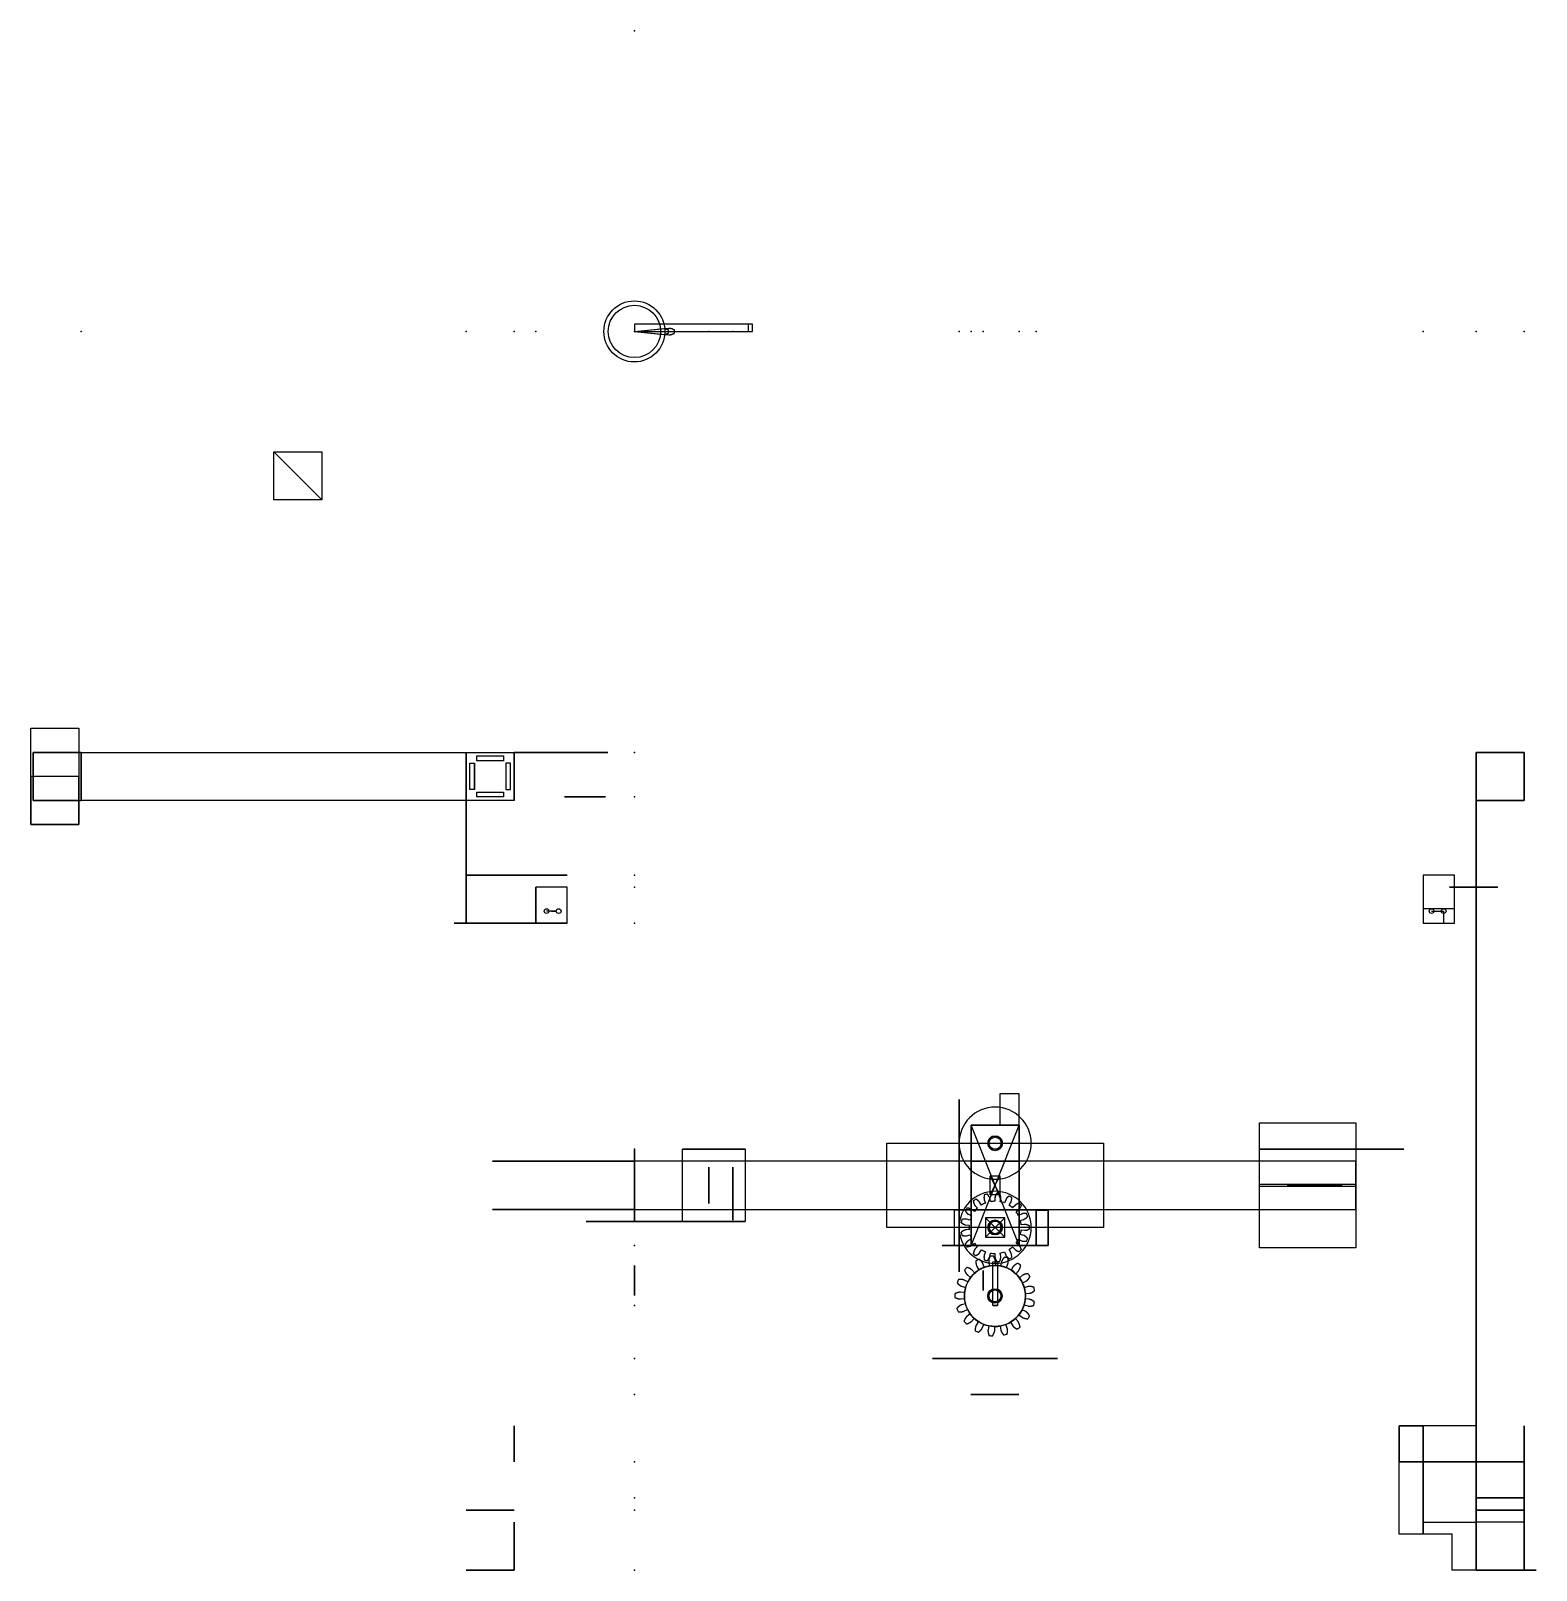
# Model space of a CAD drawing. Header units: centimetres. Extents: x -25.1 to 37.5, y -51.5 to 12.5.
import ezdxf

# ---------------------------------------------------------------- set-up
doc = ezdxf.new("R2010")
doc.units = ezdxf.units.CM
doc.header["$MEASUREMENT"] = 0
for name, color, linetype in [('robot assembler v21_Sketch10', 7, 'Continuous'), ('robot assembler v21_Sketch100', 7, 'Continuous'), ('robot assembler v21_Sketch101', 7, 'Continuous'), ('robot assembler v21_Sketch102', 7, 'Continuous'), ('robot assembler v21_Sketch103', 7, 'Continuous'), ('robot assembler v21_Sketch104', 7, 'Continuous'), ('robot assembler v21_Sketch105', 7, 'Continuous'), ('robot assembler v21_Sketch106', 7, 'Continuous'), ('robot assembler v21_Sketch107', 7, 'Continuous'), ('robot assembler v21_Sketch11', 7, 'Continuous'), ('robot assembler v21_Sketch12', 7, 'Continuous'), ('robot assembler v21_Sketch14', 7, 'Continuous'), ('robot assembler v21_Sketch15', 7, 'Continuous'), ('robot assembler v21_Sketch16', 7, 'Continuous'), ('robot assembler v21_Sketch17', 7, 'Continuous'), ('robot assembler v21_Sketch18', 7, 'Continuous'), ('robot assembler v21_Sketch19', 7, 'Continuous'), ('robot assembler v21_Sketch20', 7, 'Continuous'), ('robot assembler v21_Sketch21', 7, 'Continuous'), ('robot assembler v21_Sketch22', 7, 'Continuous'), ('robot assembler v21_Sketch25', 7, 'Continuous'), ('robot assembler v21_Sketch26', 7, 'Continuous'), ('robot assembler v21_Sketch27', 7, 'Continuous'), ('robot assembler v21_Sketch29', 7, 'Continuous'), ('robot assembler v21_Sketch3', 7, 'Continuous'), ('robot assembler v21_Sketch30', 7, 'Continuous'), ('robot assembler v21_Sketch31', 7, 'Continuous'), ('robot assembler v21_Sketch32', 7, 'Continuous'), ('robot assembler v21_Sketch33', 7, 'Continuous'), ('robot assembler v21_Sketch34', 7, 'Continuous'), ('robot assembler v21_Sketch35', 7, 'Continuous'), ('robot assembler v21_Sketch36', 7, 'Continuous'), ('robot assembler v21_Sketch37', 7, 'Continuous'), ('robot assembler v21_Sketch38', 7, 'Continuous'), ('robot assembler v21_Sketch39', 7, 'Continuous'), ('robot assembler v21_Sketch4', 7, 'Continuous'), ('robot assembler v21_Sketch40', 7, 'Continuous'), ('robot assembler v21_Sketch41', 7, 'Continuous'), ('robot assembler v21_Sketch42', 7, 'Continuous'), ('robot assembler v21_Sketch43', 7, 'Continuous'), ('robot assembler v21_Sketch44', 7, 'Continuous'), ('robot assembler v21_Sketch45', 7, 'Continuous'), ('robot assembler v21_Sketch46', 7, 'Continuous'), ('robot assembler v21_Sketch47', 7, 'Continuous'), ('robot assembler v21_Sketch48', 7, 'Continuous'), ('robot assembler v21_Sketch49', 7, 'Continuous'), ('robot assembler v21_Sketch5', 7, 'Continuous'), ('robot assembler v21_Sketch51', 7, 'Continuous'), ('robot assembler v21_Sketch52', 7, 'Continuous'), ('robot assembler v21_Sketch53', 7, 'Continuous'), ('robot assembler v21_Sketch54', 7, 'Continuous'), ('robot assembler v21_Sketch55', 7, 'Continuous'), ('robot assembler v21_Sketch56', 7, 'Continuous'), ('robot assembler v21_Sketch57', 7, 'Continuous'), ('robot assembler v21_Sketch58', 7, 'Continuous'), ('robot assembler v21_Sketch59', 7, 'Continuous'), ('robot assembler v21_Sketch61', 7, 'Continuous'), ('robot assembler v21_Sketch63', 7, 'Continuous'), ('robot assembler v21_Sketch64', 7, 'Continuous'), ('robot assembler v21_Sketch65', 7, 'Continuous'), ('robot assembler v21_Sketch67', 7, 'Continuous'), ('robot assembler v21_Sketch68', 7, 'Continuous'), ('robot assembler v21_Sketch69', 7, 'Continuous'), ('robot assembler v21_Sketch70', 7, 'Continuous'), ('robot assembler v21_Sketch71', 7, 'Continuous'), ('robot assembler v21_Sketch72', 7, 'Continuous'), ('robot assembler v21_Sketch73', 7, 'Continuous'), ('robot assembler v21_Sketch74', 7, 'Continuous'), ('robot assembler v21_Sketch75', 7, 'Continuous'), ('robot assembler v21_Sketch76', 7, 'Continuous'), ('robot assembler v21_Sketch78', 7, 'Continuous'), ('robot assembler v21_Sketch79', 7, 'Continuous'), ('robot assembler v21_Sketch8', 7, 'Continuous'), ('robot assembler v21_Sketch80', 7, 'Continuous'), ('robot assembler v21_Sketch81', 7, 'Continuous'), ('robot assembler v21_Sketch82', 7, 'Continuous'), ('robot assembler v21_Sketch83', 7, 'Continuous'), ('robot assembler v21_Sketch84', 7, 'Continuous'), ('robot assembler v21_Sketch85', 7, 'Continuous'), ('robot assembler v21_Sketch86', 7, 'Continuous'), ('robot assembler v21_Sketch87', 7, 'Continuous'), ('robot assembler v21_Sketch88', 7, 'Continuous'), ('robot assembler v21_Sketch89', 7, 'Continuous'), ('robot assembler v21_Sketch90', 7, 'Continuous'), ('robot assembler v21_Sketch91', 7, 'Continuous'), ('robot assembler v21_Sketch94', 7, 'Continuous'), ('robot assembler v21_Sketch96', 7, 'Continuous'), ('robot assembler v21_Sketch97', 7, 'Continuous'), ('robot assembler v21_Sketch98', 7, 'Continuous'), ('robot assembler v21_Sketch99', 7, 'Continuous')]:
    doc.layers.add(name, color=color, linetype=linetype)

msp = doc.modelspace()

# ---------------------------------------------------------------- linework, layer by layer
at = {"layer": 'robot assembler v21_Sketch10'}
for p, q in [((-25.1, -20.5, 47), (-25.1, -16.5, 47)), ((-25.1, -16.5, 47), (-23.1, -16.5, 47)), ((-23.1, -16.5, 47), (-23.1, -20.5, 47)), ((-23.1, -18.5, 47), (-25.1, -18.5, 47)), ((-25.1, -18.5, 47), (-25.1, -20.5, 47)), ((-23.1, -20.5, 47), (-23.1, -18.5, 47)), ((-23.1, -20.5, 47), (-25.1, -20.5, 47)), ((-25.1, -20.5, 47), (-23.1, -20.5, 47))]:
    msp.add_line(p, q, dxfattribs=at)
msp.add_point((0, 0, 47), dxfattribs=at)
at = {"layer": 'robot assembler v21_Sketch100'}
for p, q in [((2, -34, 44.9), (4.6, -34, 44.9)), ((2, -34.5, 44.9), (2, -34, 44.9)), ((2, -34, 44.9), (4.6, -34, 44.9)), ((2, -37, 44.9), (2, -34, 44.9)), ((4.6, -34.5, 44.9), (2, -34.5, 44.9)), ((4.6, -34, 44.9), (4.6, -37, 44.9)), ((4.6, -34, 44.9), (4.6, -34.5, 44.9)), ((4.6, -37, 44.9), (2, -37, 44.9))]:
    msp.add_line(p, q, dxfattribs=at)
msp.add_point((0, 0, 44.9), dxfattribs=at)
at = {"layer": 'robot assembler v21_Sketch101'}
for p, q in [((4.1, -34.75, 42.8), (4.1, -34.75, 44.65)), ((4.1, -34.75, 44.65), (4.1, -35.95, 44.65)), ((4.1, -35.35, 43.35), (4.1, -35.35, 44.65)), ((4.1, -35.35, 44.65), (4.1, -35.95, 44.65)), ((4.1, -35.95, 43.35), (4.1, -35.35, 43.35)), ((4.1, -35.95, 44.65), (4.1, -35.95, 43.35)), ((4.1, -35.95, 44.65), (4.1, -35.95, 43.35)), ((4.1, -35.95, 43.35), (4.1, -36.75, 43.35)), ((4.1, -36.75, 43.193), (4.1, -36.25, 42.8)), ((4.1, -36.75, 43.35), (4.1, -36.75, 43.193))]:
    msp.add_line(p, q, dxfattribs=at)
at = {"layer": 'robot assembler v21_Sketch101', "extrusion": (1, -2.28848e-17, 2.22045e-16)}
for radius, start, end in [(0.75, 180, 0.00005), (0.3, 359.99988, 180.00012), (0.3, 179.99988, 0.00012)]:
    msp.add_arc((-35.5, 42.8, 4.1), radius, start, end, dxfattribs=at)
at = {"layer": 'robot assembler v21_Sketch101'}
msp.add_point((4.1, 0), dxfattribs=at)
at = {"layer": 'robot assembler v21_Sketch102'}
for p, q in [((16.7, -36.53, 49.1), (13.3, -36.53, 49.1)), ((13.3, -36.53, 49.1), (13.3, -38, 49.1)), ((16.7, -38, 49.1), (16.7, -36.53, 49.1)), ((13.3, -38, 49.1), (16.7, -38, 49.1))]:
    msp.add_line(p, q, dxfattribs=at)
msp.add_circle((15, -37.25, 49.1), 0.3, dxfattribs=at)
msp.add_circle((15, -37.25, 49.1), 0.3, dxfattribs=at)
msp.add_point((0, 0, 49.1), dxfattribs=at)
at = {"layer": 'robot assembler v21_Sketch103'}
for p, q in [((-7, -17.5, -27), (-5, -17.5, -27)), ((-7, -19.5, -27), (-7, -17.5, -27)), ((-5, -17.5, -27), (-5, -19.5, -27)), ((-6.85, -17.95, -27), (-6.65, -17.95, -27)), ((-6.85, -19.05, -27), (-6.85, -17.95, -27)), ((-6.665, -17.95, -27), (-6.665, -19.05, -27)), ((-6.65, -17.95, -27), (-6.65, -19.05, -27)), ((-6.65, -19.05, -27), (-6.85, -19.05, -27)), ((-5, -19.5, -27), (-7, -19.5, -27))]:
    msp.add_line(p, q, dxfattribs=at)
msp.add_point((0, 0, -27), dxfattribs=at)
at = {"layer": 'robot assembler v21_Sketch104'}
for p, q in [((-5.15, -17.95, -27), (-5.35, -17.95, -27)), ((-5.35, -17.95, -27), (-5.35, -19.05, -27)), ((-5.15, -19.05, -27), (-5.15, -17.95, -27)), ((-5.35, -19.05, -27), (-5.15, -19.05, -27))]:
    msp.add_line(p, q, dxfattribs=at)
msp.add_point((0, 0, -27), dxfattribs=at)
at = {"layer": 'robot assembler v21_Sketch105'}
for p, q in [((-6.55, -17.65, -27), (-5.45, -17.65, -27)), ((-6.55, -17.85, -27), (-6.55, -17.65, -27)), ((-5.45, -17.85, -27), (-6.55, -17.85, -27)), ((-5.45, -17.65, -27), (-5.45, -17.85, -27)), ((-6.55, -19.35, -27), (-6.55, -19.15, -27)), ((-6.55, -19.15, -27), (-5.45, -19.15, -27)), ((-5.45, -19.15, -27), (-5.45, -19.35, -27)), ((-5.45, -19.35, -27), (-6.55, -19.35, -27))]:
    msp.add_line(p, q, dxfattribs=at)
msp.add_point((0, 0, -27), dxfattribs=at)
at = {"layer": 'robot assembler v21_Sketch106'}
for p, q in [((-7, -17.5, -27.5), (-5, -17.5, -27.5)), ((-7, -19.5, -27.5), (-7, -17.5, -27.5)), ((-6.55, -17.85, -27.5), (-6.55, -17.65, -27.5)), ((-6.55, -17.65, -27.5), (-5.45, -17.65, -27.5)), ((-5.45, -17.85, -27.5), (-6.55, -17.85, -27.5)), ((-5.45, -17.65, -27.5), (-5.45, -17.85, -27.5)), ((-5, -17.5, -27.5), (-5, -19.5, -27.5)), ((-5, -19.5, -27.5), (-7, -19.5, -27.5))]:
    msp.add_line(p, q, dxfattribs=at)
msp.add_point((0, 0, -27.5), dxfattribs=at)
at = {"layer": 'robot assembler v21_Sketch107'}
for p, q in [((-2.9, -19.35, -27), (-1.2, -19.35, -27)), ((-2.9, -19.35, -27.5), (-2.9, -19.35, -27)), ((-1.2, -19.35, -27.5), (-2.9, -19.35, -27.5)), ((-2.85, -19.35, -27), (-2.85, -19.35, -27.5)), ((-1.75, -19.35, -27), (-2.85, -19.35, -27)), ((-2.85, -19.35, -27.5), (-1.75, -19.35, -27.5)), ((-1.75, -19.35, -27.5), (-1.75, -19.35, -27)), ((-1.2, -19.35, -27), (-1.2, -19.35, -27.5))]:
    msp.add_line(p, q, dxfattribs=at)
msp.add_point((0, -19.35), dxfattribs=at)
at = {"layer": 'robot assembler v21_Sketch11'}
for p, q in [((-23, -17.5, 48), (-23, -19.5, 48)), ((-23, -17.5, 45.9), (-23, -17.5, 48)), ((-23, -18.2, 45.6), (-23, -19, 45.6)), ((-23, -19, 46.2), (-23, -18.2, 46.2)), ((-23, -18.2, 46.2), (-23, -18.2, 45.6)), ((-23, -19, 45.6), (-23, -19, 46.2)), ((-23, -19.5, 48), (-23, -19.5, 45.9))]:
    msp.add_line(p, q, dxfattribs=at)
at = {"layer": 'robot assembler v21_Sketch11', "extrusion": (1, -1.1739e-32, -3.38354e-15)}
msp.add_circle((-18.6, 45.9, -23), 0.25, dxfattribs=at)
at = {"layer": 'robot assembler v21_Sketch11', "extrusion": (1, 0, -3.38354e-15)}
msp.add_arc((-18.5, 45.9, -23), 1, 180, 0, dxfattribs=at)
at = {"layer": 'robot assembler v21_Sketch11'}
msp.add_point((-23, 0), dxfattribs=at)
at = {"layer": 'robot assembler v21_Sketch12'}
msp.add_point((0, 12.5), dxfattribs=at)
at = {"layer": 'robot assembler v21_Sketch14'}
for p, q in [((0, -34.5, 44.9), (0, -34.5, 46.9)), ((0, -34.5, 46.9), (0, -36.5, 46.9)), ((0, -34.5, 46.9), (0, -34.5, 44.9)), ((0, -36.5, 46.9), (0, -34.5, 46.9)), ((0, -36.5, 44.9), (0, -34.5, 44.9)), ((0, -34.5, 44.9), (0, -36.5, 44.9)), ((0, -36.5, 44.9), (0, -36.5, 46.9)), ((0, -36.5, 46.9), (0, -36.5, 44.9))]:
    msp.add_line(p, q, dxfattribs=at)
msp.add_point((0, 0), dxfattribs=at)
at = {"layer": 'robot assembler v21_Sketch15'}
for p, q in [((0, -34.5, 44.9), (-4.9, -34.5, 44.9)), ((-4.9, -34.5, 44.9), (-4.9, -34.5, 46.9)), ((-4.9, -34.5, 46.9), (0, -34.5, 46.9)), ((0, -34.5, 46.9), (0, -34.5, 44.9))]:
    msp.add_line(p, q, dxfattribs=at)
at = {"layer": 'robot assembler v21_Sketch15', "extrusion": (3.75795e-46, 1, 8.63844e-32)}
msp.add_circle((4.9, 45.9, -34.5), 1, dxfattribs=at)
at = {"layer": 'robot assembler v21_Sketch15'}
msp.add_point((0, -34.5), dxfattribs=at)
at = {"layer": 'robot assembler v21_Sketch16'}
for p, q in [((14, -33, 46.9), (16, -33, 46.9)), ((14, -38, 46.9), (14, -33, 46.9)), ((16, -38, 46.9), (14, -33, 46.9)), ((14, -38, 46.9), (16, -33, 46.9)), ((16, -33, 46.9), (16, -38, 46.9)), ((30, -34.5, 46.9), (0, -34.5, 46.9)), ((0, -34.5, 46.9), (0, -36.5, 46.9)), ((30, -36.5, 46.9), (30, -34.5, 46.9)), ((0, -36.5, 46.9), (30, -36.5, 46.9)), ((16, -38, 46.9), (14, -38, 46.9))]:
    msp.add_line(p, q, dxfattribs=at)
for p in [(0, 0, 46.9), (15, -35.5, 46.9)]:
    msp.add_point(p, dxfattribs=at)
at = {"layer": 'robot assembler v21_Sketch17'}
for q in [(1.433, 0.141), (1.433, -0.141)]:
    msp.add_line((0, 0), q, dxfattribs=at)
msp.add_arc((0, 0), 1.663, 357.45983, 2.54017, dxfattribs=at)
for points in [[(1.433, 0.141), (1.433, 0.141), (1.433, 0.141), (1.433, 0.141), (1.433, 0.141), (1.434, 0.141), (1.434, 0.141), (1.434, 0.141), (1.434, 0.141), (1.434, 0.141), (1.434, 0.141), (1.434, 0.141), (1.435, 0.141), (1.435, 0.141), (1.435, 0.141), (1.435, 0.141), (1.435, 0.141), (1.436, 0.141), (1.436, 0.141), (1.436, 0.141), (1.437, 0.141), (1.437, 0.141), (1.437, 0.141), (1.438, 0.141), (1.438, 0.141), (1.438, 0.141), (1.439, 0.141), (1.439, 0.141), (1.439, 0.141), (1.44, 0.141), (1.44, 0.141), (1.441, 0.141), (1.441, 0.141), (1.441, 0.141), (1.442, 0.141), (1.442, 0.141), (1.443, 0.141), (1.443, 0.141), (1.444, 0.141), (1.444, 0.141), (1.445, 0.141), (1.445, 0.141), (1.446, 0.141), (1.446, 0.141), (1.447, 0.141), (1.447, 0.141), (1.448, 0.141), (1.448, 0.141), (1.449, 0.141), (1.45, 0.141), (1.45, 0.141), (1.451, 0.141), (1.451, 0.141), (1.452, 0.141), (1.453, 0.141), (1.453, 0.141), (1.454, 0.141), (1.454, 0.14), (1.455, 0.14), (1.456, 0.14), (1.456, 0.14), (1.457, 0.14), (1.458, 0.14), (1.459, 0.14), (1.459, 0.14), (1.46, 0.14), (1.461, 0.14), (1.461, 0.14), (1.462, 0.14), (1.463, 0.14), (1.464, 0.14), (1.464, 0.14), (1.465, 0.139), (1.466, 0.139), (1.467, 0.139), (1.467, 0.139), (1.468, 0.139), (1.469, 0.139), (1.47, 0.139), (1.471, 0.139), (1.471, 0.139), (1.472, 0.139), (1.473, 0.138), (1.474, 0.138), (1.475, 0.138), (1.476, 0.138), (1.476, 0.138), (1.477, 0.138), (1.478, 0.138), (1.479, 0.138), (1.48, 0.137), (1.481, 0.137), (1.482, 0.137), (1.482, 0.137), (1.483, 0.137), (1.484, 0.137), (1.485, 0.137), (1.486, 0.136), (1.487, 0.136), (1.488, 0.136), (1.489, 0.136), (1.49, 0.136), (1.491, 0.136), (1.492, 0.135), (1.493, 0.135), (1.494, 0.135), (1.495, 0.135), (1.496, 0.135), (1.497, 0.134), (1.497, 0.134), (1.498, 0.134), (1.499, 0.134), (1.5, 0.134), (1.501, 0.133), (1.502, 0.133), (1.503, 0.133), (1.504, 0.133), (1.505, 0.133), (1.507, 0.132), (1.508, 0.132), (1.509, 0.132), (1.51, 0.132), (1.511, 0.131), (1.512, 0.131), (1.513, 0.131), (1.514, 0.131), (1.515, 0.13), (1.516, 0.13), (1.517, 0.13), (1.518, 0.13), (1.519, 0.129), (1.52, 0.129), (1.521, 0.129), (1.522, 0.128), (1.524, 0.128), (1.525, 0.128), (1.526, 0.128), (1.527, 0.127), (1.528, 0.127), (1.529, 0.127), (1.53, 0.126), (1.531, 0.126), (1.532, 0.126), (1.534, 0.125), (1.535, 0.125), (1.536, 0.125), (1.537, 0.124), (1.538, 0.124), (1.539, 0.124), (1.54, 0.123), (1.542, 0.123), (1.543, 0.123), (1.544, 0.122), (1.545, 0.122), (1.546, 0.122), (1.547, 0.121), (1.549, 0.121), (1.55, 0.12), (1.551, 0.12), (1.552, 0.12), (1.553, 0.119), (1.555, 0.119), (1.556, 0.119), (1.557, 0.118), (1.558, 0.118), (1.559, 0.117), (1.561, 0.117), (1.562, 0.116), (1.563, 0.116), (1.564, 0.116), (1.565, 0.115), (1.567, 0.115), (1.568, 0.114), (1.569, 0.114), (1.57, 0.113), (1.572, 0.113), (1.573, 0.113), (1.574, 0.112), (1.575, 0.112), (1.577, 0.111), (1.578, 0.111), (1.579, 0.11), (1.58, 0.11), (1.582, 0.109), (1.583, 0.109), (1.584, 0.108), (1.586, 0.108), (1.587, 0.107), (1.588, 0.107), (1.589, 0.106), (1.591, 0.106), (1.592, 0.105), (1.593, 0.105), (1.595, 0.104), (1.596, 0.104), (1.597, 0.103), (1.598, 0.103), (1.6, 0.102), (1.601, 0.102), (1.602, 0.101), (1.604, 0.101), (1.605, 0.1), (1.606, 0.099), (1.608, 0.099), (1.609, 0.098), (1.61, 0.098), (1.612, 0.097), (1.613, 0.097), (1.614, 0.096), (1.616, 0.095), (1.617, 0.095), (1.618, 0.094), (1.62, 0.094), (1.621, 0.093), (1.622, 0.092), (1.624, 0.092), (1.625, 0.091), (1.626, 0.091), (1.628, 0.09), (1.629, 0.089), (1.63, 0.089), (1.632, 0.088), (1.633, 0.087), (1.635, 0.087), (1.636, 0.086), (1.637, 0.085), (1.639, 0.085), (1.64, 0.084), (1.641, 0.083), (1.643, 0.083), (1.644, 0.082), (1.646, 0.081), (1.647, 0.081), (1.648, 0.08), (1.65, 0.079), (1.651, 0.079), (1.652, 0.078), (1.654, 0.077), (1.655, 0.077), (1.657, 0.076), (1.658, 0.075), (1.659, 0.075), (1.66, 0.074), (1.661, 0.074), (1.661, 0.074)], [(1.433, 0.141), (1.433, 0.141), (1.433, 0.141), (1.433, 0.141), (1.433, 0.141), (1.433, 0.141), (1.433, 0.141), (1.433, 0.141), (1.433, 0.141), (1.433, 0.141)], [(1.433, -0.141), (1.433, -0.141), (1.433, -0.141), (1.433, -0.141), (1.433, -0.141), (1.434, -0.141), (1.434, -0.141), (1.434, -0.141), (1.434, -0.141), (1.434, -0.141), (1.434, -0.141), (1.434, -0.141), (1.435, -0.141), (1.435, -0.141), (1.435, -0.141), (1.435, -0.141), (1.435, -0.141), (1.436, -0.141), (1.436, -0.141), (1.436, -0.141), (1.437, -0.141), (1.437, -0.141), (1.437, -0.141), (1.438, -0.141), (1.438, -0.141), (1.438, -0.141), (1.439, -0.141), (1.439, -0.141), (1.439, -0.141), (1.44, -0.141), (1.44, -0.141), (1.441, -0.141), (1.441, -0.141), (1.441, -0.141), (1.442, -0.141), (1.442, -0.141), (1.443, -0.141), (1.443, -0.141), (1.444, -0.141), (1.444, -0.141), (1.445, -0.141), (1.445, -0.141), (1.446, -0.141), (1.446, -0.141), (1.447, -0.141), (1.447, -0.141), (1.448, -0.141), (1.448, -0.141), (1.449, -0.141), (1.45, -0.141), (1.45, -0.141), (1.451, -0.141), (1.451, -0.141), (1.452, -0.141), (1.453, -0.141), (1.453, -0.141), (1.454, -0.141), (1.454, -0.14), (1.455, -0.14), (1.456, -0.14), (1.456, -0.14), (1.457, -0.14), (1.458, -0.14), (1.459, -0.14), (1.459, -0.14), (1.46, -0.14), (1.461, -0.14), (1.461, -0.14), (1.462, -0.14), (1.463, -0.14), (1.464, -0.14), (1.464, -0.14), (1.465, -0.139), (1.466, -0.139), (1.467, -0.139), (1.467, -0.139), (1.468, -0.139), (1.469, -0.139), (1.47, -0.139), (1.471, -0.139), (1.471, -0.139), (1.472, -0.139), (1.473, -0.138), (1.474, -0.138), (1.475, -0.138), (1.476, -0.138), (1.476, -0.138), (1.477, -0.138), (1.478, -0.138), (1.479, -0.138), (1.48, -0.137), (1.481, -0.137), (1.482, -0.137), (1.482, -0.137), (1.483, -0.137), (1.484, -0.137), (1.485, -0.137), (1.486, -0.136), (1.487, -0.136), (1.488, -0.136), (1.489, -0.136), (1.49, -0.136), (1.491, -0.136), (1.492, -0.135), (1.493, -0.135), (1.494, -0.135), (1.495, -0.135), (1.496, -0.135), (1.497, -0.134), (1.497, -0.134), (1.498, -0.134), (1.499, -0.134), (1.5, -0.134), (1.501, -0.133), (1.502, -0.133), (1.503, -0.133), (1.504, -0.133), (1.505, -0.133), (1.507, -0.132), (1.508, -0.132), (1.509, -0.132), (1.51, -0.132), (1.511, -0.131), (1.512, -0.131), (1.513, -0.131), (1.514, -0.131), (1.515, -0.13), (1.516, -0.13), (1.517, -0.13), (1.518, -0.13), (1.519, -0.129), (1.52, -0.129), (1.521, -0.129), (1.522, -0.128), (1.524, -0.128), (1.525, -0.128), (1.526, -0.128), (1.527, -0.127), (1.528, -0.127), (1.529, -0.127), (1.53, -0.126), (1.531, -0.126), (1.532, -0.126), (1.534, -0.125), (1.535, -0.125), (1.536, -0.125), (1.537, -0.124), (1.538, -0.124), (1.539, -0.124), (1.54, -0.123), (1.542, -0.123), (1.543, -0.123), (1.544, -0.122), (1.545, -0.122), (1.546, -0.122), (1.547, -0.121), (1.549, -0.121), (1.55, -0.12), (1.551, -0.12), (1.552, -0.12), (1.553, -0.119), (1.555, -0.119), (1.556, -0.119), (1.557, -0.118), (1.558, -0.118), (1.559, -0.117), (1.561, -0.117), (1.562, -0.116), (1.563, -0.116), (1.564, -0.116), (1.565, -0.115), (1.567, -0.115), (1.568, -0.114), (1.569, -0.114), (1.57, -0.113), (1.572, -0.113), (1.573, -0.113), (1.574, -0.112), (1.575, -0.112), (1.577, -0.111), (1.578, -0.111), (1.579, -0.11), (1.58, -0.11), (1.582, -0.109), (1.583, -0.109), (1.584, -0.108), (1.586, -0.108), (1.587, -0.107), (1.588, -0.107), (1.589, -0.106), (1.591, -0.106), (1.592, -0.105), (1.593, -0.105), (1.595, -0.104), (1.596, -0.104), (1.597, -0.103), (1.598, -0.103), (1.6, -0.102), (1.601, -0.102), (1.602, -0.101), (1.604, -0.101), (1.605, -0.1), (1.606, -0.099), (1.608, -0.099), (1.609, -0.098), (1.61, -0.098), (1.612, -0.097), (1.613, -0.097), (1.614, -0.096), (1.616, -0.095), (1.617, -0.095), (1.618, -0.094), (1.62, -0.094), (1.621, -0.093), (1.622, -0.092), (1.624, -0.092), (1.625, -0.091), (1.626, -0.091), (1.628, -0.09), (1.629, -0.089), (1.63, -0.089), (1.632, -0.088), (1.633, -0.087), (1.635, -0.087), (1.636, -0.086), (1.637, -0.085), (1.639, -0.085), (1.64, -0.084), (1.641, -0.083), (1.643, -0.083), (1.644, -0.082), (1.646, -0.081), (1.647, -0.081), (1.648, -0.08), (1.65, -0.079), (1.651, -0.079), (1.652, -0.078), (1.654, -0.077), (1.655, -0.077), (1.657, -0.076), (1.658, -0.075), (1.659, -0.075), (1.66, -0.074), (1.661, -0.074), (1.661, -0.074)], [(1.433, -0.141), (1.433, -0.141), (1.433, -0.141), (1.433, -0.141), (1.433, -0.141), (1.433, -0.141), (1.433, -0.141), (1.433, -0.141), (1.433, -0.141), (1.433, -0.141)]]:
    msp.add_open_spline(points, degree=5, dxfattribs=at)
msp.add_point((0, 0), dxfattribs=at)
at = {"layer": 'robot assembler v21_Sketch18'}
msp.add_circle((0, 0), 1.269, dxfattribs=at)
msp.add_point((0, 0), dxfattribs=at)
at = {"layer": 'robot assembler v21_Sketch19'}
for p, q in [((0, 0.3), (0, 0)), ((4.909, 0.3), (0, 0.3)), ((0, 0), (4.909, 0)), ((4.909, 0), (4.909, 0.3))]:
    msp.add_line(p, q, dxfattribs=at)
at = {"layer": 'robot assembler v21_Sketch20'}
for q in [(1.228, 0.121), (1.228, -0.121)]:
    msp.add_line((0, 0), q, dxfattribs=at)
msp.add_arc((0, 0), 1.425, 357.45983, 2.54017, dxfattribs=at)
for points in [[(1.228, 0.121), (1.228, 0.121), (1.228, 0.121), (1.228, 0.121), (1.229, 0.121), (1.229, 0.121), (1.229, 0.121), (1.229, 0.121), (1.229, 0.121), (1.229, 0.121)], [(1.229, 0.121), (1.229, 0.121), (1.229, 0.121), (1.229, 0.121), (1.229, 0.121), (1.229, 0.121), (1.229, 0.121), (1.229, 0.121), (1.229, 0.121), (1.229, 0.121), (1.229, 0.121), (1.229, 0.121), (1.23, 0.121), (1.23, 0.121), (1.23, 0.121), (1.23, 0.121), (1.23, 0.121), (1.231, 0.121), (1.231, 0.121), (1.231, 0.121), (1.231, 0.121), (1.231, 0.121), (1.232, 0.121), (1.232, 0.121), (1.232, 0.121), (1.233, 0.121), (1.233, 0.121), (1.233, 0.121), (1.233, 0.121), (1.234, 0.121), (1.234, 0.121), (1.234, 0.121), (1.235, 0.121), (1.235, 0.121), (1.236, 0.121), (1.236, 0.121), (1.236, 0.121), (1.237, 0.121), (1.237, 0.121), (1.237, 0.121), (1.238, 0.121), (1.238, 0.121), (1.239, 0.121), (1.239, 0.121), (1.24, 0.121), (1.24, 0.121), (1.241, 0.121), (1.241, 0.121), (1.242, 0.121), (1.242, 0.121), (1.242, 0.121), (1.243, 0.121), (1.243, 0.121), (1.244, 0.121), (1.245, 0.121), (1.245, 0.121), (1.246, 0.12), (1.246, 0.12), (1.247, 0.12), (1.247, 0.12), (1.248, 0.12), (1.248, 0.12), (1.249, 0.12), (1.25, 0.12), (1.25, 0.12), (1.251, 0.12), (1.251, 0.12), (1.252, 0.12), (1.253, 0.12), (1.253, 0.12), (1.254, 0.12), (1.254, 0.12), (1.255, 0.12), (1.256, 0.12), (1.256, 0.119), (1.257, 0.119), (1.258, 0.119), (1.258, 0.119), (1.259, 0.119), (1.26, 0.119), (1.26, 0.119), (1.261, 0.119), (1.262, 0.119), (1.262, 0.119), (1.263, 0.119), (1.264, 0.119), (1.265, 0.118), (1.265, 0.118), (1.266, 0.118), (1.267, 0.118), (1.268, 0.118), (1.268, 0.118), (1.269, 0.118), (1.27, 0.118), (1.271, 0.117), (1.271, 0.117), (1.272, 0.117), (1.273, 0.117), (1.274, 0.117), (1.274, 0.117), (1.275, 0.117), (1.276, 0.117), (1.277, 0.116), (1.278, 0.116), (1.278, 0.116), (1.279, 0.116), (1.28, 0.116), (1.281, 0.116), (1.282, 0.115), (1.283, 0.115), (1.283, 0.115), (1.284, 0.115), (1.285, 0.115), (1.286, 0.115), (1.287, 0.114), (1.288, 0.114), (1.289, 0.114), (1.289, 0.114), (1.29, 0.114), (1.291, 0.113), (1.292, 0.113), (1.293, 0.113), (1.294, 0.113), (1.295, 0.113), (1.296, 0.112), (1.297, 0.112), (1.297, 0.112), (1.298, 0.112), (1.299, 0.112), (1.3, 0.111), (1.301, 0.111), (1.302, 0.111), (1.303, 0.111), (1.304, 0.11), (1.305, 0.11), (1.306, 0.11), (1.307, 0.11), (1.308, 0.109), (1.309, 0.109), (1.31, 0.109), (1.311, 0.109), (1.311, 0.108), (1.312, 0.108), (1.313, 0.108), (1.314, 0.107), (1.315, 0.107), (1.316, 0.107), (1.317, 0.107), (1.318, 0.106), (1.319, 0.106), (1.32, 0.106), (1.321, 0.105), (1.322, 0.105), (1.323, 0.105), (1.324, 0.105), (1.325, 0.104), (1.326, 0.104), (1.327, 0.104), (1.328, 0.103), (1.329, 0.103), (1.33, 0.103), (1.332, 0.102), (1.333, 0.102), (1.334, 0.102), (1.335, 0.101), (1.336, 0.101), (1.337, 0.101), (1.338, 0.1), (1.339, 0.1), (1.34, 0.099), (1.341, 0.099), (1.342, 0.099), (1.343, 0.098), (1.344, 0.098), (1.345, 0.098), (1.346, 0.097), (1.347, 0.097), (1.348, 0.096), (1.35, 0.096), (1.351, 0.096), (1.352, 0.095), (1.353, 0.095), (1.354, 0.094), (1.355, 0.094), (1.356, 0.094), (1.357, 0.093), (1.358, 0.093), (1.359, 0.092), (1.361, 0.092), (1.362, 0.091), (1.363, 0.091), (1.364, 0.091), (1.365, 0.09), (1.366, 0.09), (1.367, 0.089), (1.368, 0.089), (1.369, 0.088), (1.371, 0.088), (1.372, 0.087), (1.373, 0.087), (1.374, 0.086), (1.375, 0.086), (1.376, 0.085), (1.377, 0.085), (1.379, 0.084), (1.38, 0.084), (1.381, 0.083), (1.382, 0.083), (1.383, 0.082), (1.384, 0.082), (1.385, 0.081), (1.387, 0.081), (1.388, 0.08), (1.389, 0.08), (1.39, 0.079), (1.391, 0.079), (1.392, 0.078), (1.394, 0.078), (1.395, 0.077), (1.396, 0.077), (1.397, 0.076), (1.398, 0.076), (1.4, 0.075), (1.401, 0.074), (1.402, 0.074), (1.403, 0.073), (1.404, 0.073), (1.406, 0.072), (1.407, 0.072), (1.408, 0.071), (1.409, 0.07), (1.41, 0.07), (1.411, 0.069), (1.413, 0.069), (1.414, 0.068), (1.415, 0.067), (1.416, 0.067), (1.418, 0.066), (1.419, 0.066), (1.42, 0.065), (1.421, 0.064), (1.422, 0.064), (1.423, 0.064), (1.423, 0.063), (1.424, 0.063)], [(1.228, -0.121), (1.228, -0.121), (1.228, -0.121), (1.228, -0.121), (1.229, -0.121), (1.229, -0.121), (1.229, -0.121), (1.229, -0.121), (1.229, -0.121), (1.229, -0.121)], [(1.229, -0.121), (1.229, -0.121), (1.229, -0.121), (1.229, -0.121), (1.229, -0.121), (1.229, -0.121), (1.229, -0.121), (1.229, -0.121), (1.229, -0.121), (1.229, -0.121), (1.229, -0.121), (1.229, -0.121), (1.23, -0.121), (1.23, -0.121), (1.23, -0.121), (1.23, -0.121), (1.23, -0.121), (1.231, -0.121), (1.231, -0.121), (1.231, -0.121), (1.231, -0.121), (1.231, -0.121), (1.232, -0.121), (1.232, -0.121), (1.232, -0.121), (1.233, -0.121), (1.233, -0.121), (1.233, -0.121), (1.233, -0.121), (1.234, -0.121), (1.234, -0.121), (1.234, -0.121), (1.235, -0.121), (1.235, -0.121), (1.236, -0.121), (1.236, -0.121), (1.236, -0.121), (1.237, -0.121), (1.237, -0.121), (1.237, -0.121), (1.238, -0.121), (1.238, -0.121), (1.239, -0.121), (1.239, -0.121), (1.24, -0.121), (1.24, -0.121), (1.241, -0.121), (1.241, -0.121), (1.242, -0.121), (1.242, -0.121), (1.242, -0.121), (1.243, -0.121), (1.243, -0.121), (1.244, -0.121), (1.245, -0.121), (1.245, -0.121), (1.246, -0.12), (1.246, -0.12), (1.247, -0.12), (1.247, -0.12), (1.248, -0.12), (1.248, -0.12), (1.249, -0.12), (1.25, -0.12), (1.25, -0.12), (1.251, -0.12), (1.251, -0.12), (1.252, -0.12), (1.253, -0.12), (1.253, -0.12), (1.254, -0.12), (1.254, -0.12), (1.255, -0.12), (1.256, -0.12), (1.256, -0.119), (1.257, -0.119), (1.258, -0.119), (1.258, -0.119), (1.259, -0.119), (1.26, -0.119), (1.26, -0.119), (1.261, -0.119), (1.262, -0.119), (1.262, -0.119), (1.263, -0.119), (1.264, -0.119), (1.265, -0.118), (1.265, -0.118), (1.266, -0.118), (1.267, -0.118), (1.268, -0.118), (1.268, -0.118), (1.269, -0.118), (1.27, -0.118), (1.271, -0.117), (1.271, -0.117), (1.272, -0.117), (1.273, -0.117), (1.274, -0.117), (1.274, -0.117), (1.275, -0.117), (1.276, -0.117), (1.277, -0.116), (1.278, -0.116), (1.278, -0.116), (1.279, -0.116), (1.28, -0.116), (1.281, -0.116), (1.282, -0.115), (1.283, -0.115), (1.283, -0.115), (1.284, -0.115), (1.285, -0.115), (1.286, -0.115), (1.287, -0.114), (1.288, -0.114), (1.289, -0.114), (1.289, -0.114), (1.29, -0.114), (1.291, -0.113), (1.292, -0.113), (1.293, -0.113), (1.294, -0.113), (1.295, -0.113), (1.296, -0.112), (1.297, -0.112), (1.297, -0.112), (1.298, -0.112), (1.299, -0.112), (1.3, -0.111), (1.301, -0.111), (1.302, -0.111), (1.303, -0.111), (1.304, -0.11), (1.305, -0.11), (1.306, -0.11), (1.307, -0.11), (1.308, -0.109), (1.309, -0.109), (1.31, -0.109), (1.311, -0.109), (1.311, -0.108), (1.312, -0.108), (1.313, -0.108), (1.314, -0.107), (1.315, -0.107), (1.316, -0.107), (1.317, -0.107), (1.318, -0.106), (1.319, -0.106), (1.32, -0.106), (1.321, -0.105), (1.322, -0.105), (1.323, -0.105), (1.324, -0.105), (1.325, -0.104), (1.326, -0.104), (1.327, -0.104), (1.328, -0.103), (1.329, -0.103), (1.33, -0.103), (1.332, -0.102), (1.333, -0.102), (1.334, -0.102), (1.335, -0.101), (1.336, -0.101), (1.337, -0.101), (1.338, -0.1), (1.339, -0.1), (1.34, -0.099), (1.341, -0.099), (1.342, -0.099), (1.343, -0.098), (1.344, -0.098), (1.345, -0.098), (1.346, -0.097), (1.347, -0.097), (1.348, -0.096), (1.35, -0.096), (1.351, -0.096), (1.352, -0.095), (1.353, -0.095), (1.354, -0.094), (1.355, -0.094), (1.356, -0.094), (1.357, -0.093), (1.358, -0.093), (1.359, -0.092), (1.361, -0.092), (1.362, -0.091), (1.363, -0.091), (1.364, -0.091), (1.365, -0.09), (1.366, -0.09), (1.367, -0.089), (1.368, -0.089), (1.369, -0.088), (1.371, -0.088), (1.372, -0.087), (1.373, -0.087), (1.374, -0.086), (1.375, -0.086), (1.376, -0.085), (1.377, -0.085), (1.379, -0.084), (1.38, -0.084), (1.381, -0.083), (1.382, -0.083), (1.383, -0.082), (1.384, -0.082), (1.385, -0.081), (1.387, -0.081), (1.388, -0.08), (1.389, -0.08), (1.39, -0.079), (1.391, -0.079), (1.392, -0.078), (1.394, -0.078), (1.395, -0.077), (1.396, -0.077), (1.397, -0.076), (1.398, -0.076), (1.4, -0.075), (1.401, -0.074), (1.402, -0.074), (1.403, -0.073), (1.404, -0.073), (1.406, -0.072), (1.407, -0.072), (1.408, -0.071), (1.409, -0.07), (1.41, -0.07), (1.411, -0.069), (1.413, -0.069), (1.414, -0.068), (1.415, -0.067), (1.416, -0.067), (1.418, -0.066), (1.419, -0.066), (1.42, -0.065), (1.421, -0.064), (1.422, -0.064), (1.423, -0.064), (1.423, -0.063), (1.424, -0.063)]]:
    msp.add_open_spline(points, degree=5, dxfattribs=at)
msp.add_point((0, 0), dxfattribs=at)
at = {"layer": 'robot assembler v21_Sketch21'}
msp.add_circle((0, 0), 1.087, dxfattribs=at)
msp.add_point((0, 0), dxfattribs=at)
at = {"layer": 'robot assembler v21_Sketch22'}
for p, q in [((0, 0.3), (0, 0)), ((4.742, 0.3), (0, 0.3)), ((0, 0), (4.742, 0)), ((4.742, 0), (4.742, 0.3))]:
    msp.add_line(p, q, dxfattribs=at)
at = {"layer": 'robot assembler v21_Sketch25'}
for p, q in [((33.9, -23.1, 44.9), (35.9, -23.1, 44.9)), ((33.9, -23.1, 46.9), (33.9, -23.1, 44.9)), ((35.9, -23.1, 44.9), (33.9, -23.1, 46.9)), ((33.9, -23.1, 44.9), (35.9, -23.1, 46.9)), ((35.9, -23.1, 46.9), (33.9, -23.1, 46.9)), ((35.9, -23.1, 44.9), (35.9, -23.1, 46.9))]:
    msp.add_line(p, q, dxfattribs=at)
at = {"layer": 'robot assembler v21_Sketch25', "extrusion": (0, 1, -2.22045e-16)}
msp.add_circle((-34.9, 45.9, -23.1), 0.25, dxfattribs=at)
at = {"layer": 'robot assembler v21_Sketch25'}
for p in [(0, -23.1), (34.9, -23.1, 45.9)]:
    msp.add_point(p, dxfattribs=at)
at = {"layer": 'robot assembler v21_Sketch26'}
for p, q in [((37, -17.5, 46.9), (35, -17.5, 46.9)), ((37, -17.5, 20), (35, -17.5, 20)), ((35, -17.5, 44.904), (37, -17.5, 44.904)), ((35, -17.5, 20), (35, -17.5, 50)), ((35, -17.5, 50), (37, -17.5, 50)), ((35, -17.5, 46.9), (35, -17.5, 44.904)), ((37, -17.5, 44.904), (37, -17.5, 46.9)), ((37, -17.5, 50), (37, -17.5, 20))]:
    msp.add_line(p, q, dxfattribs=at)
msp.add_point((0, -17.5), dxfattribs=at)
at = {"layer": 'robot assembler v21_Sketch27'}
for p, q in [((35, -17.5, 50), (35, -19.5, 50)), ((35, -19.5, 50), (35, -17.5, 50)), ((37, -17.5, 50), (35, -17.5, 50)), ((35, -17.5, 50), (37, -17.5, 50)), ((37, -17.5, 50), (37, -19.5, 50)), ((37, -19.5, 50), (37, -17.5, 50)), ((35, -19.5, 50), (37, -19.5, 50)), ((37, -19.5, 50), (35, -19.5, 50))]:
    msp.add_line(p, q, dxfattribs=at)
msp.add_point((0, 0, 50), dxfattribs=at)
at = {"layer": 'robot assembler v21_Sketch29'}
for p, q in [((-15, -5), (-13, -5)), ((-15, -7), (-15, -5)), ((-15, -5), (-13, -7)), ((-13, -5), (-13, -7)), ((-13, -7), (-15, -7))]:
    msp.add_line(p, q, dxfattribs=at)
msp.add_point((0, 0), dxfattribs=at)
at = {"layer": 'robot assembler v21_Sketch3'}
msp.add_point((0, 0), dxfattribs=at)
at = {"layer": 'robot assembler v21_Sketch30'}
for p, q in [((32.8, -49.5, 48), (32.8, -45.5, 48)), ((32.8, -45.5, 43.8), (32.8, -49.5, 43.8)), ((32.8, -45.5, 43.8), (32.8, -45.5, 48)), ((32.8, -45.5, 48), (32.8, -45.5, 43.8)), ((32.8, -47, 43.8), (32.8, -45.5, 43.8)), ((32.8, -45.5, 48), (32.8, -47, 48)), ((32.8, -47, 48), (32.8, -47, 43.8)), ((32.8, -49.5, 43.8), (32.8, -49.5, 48))]:
    msp.add_line(p, q, dxfattribs=at)
msp.add_point((32.8, 0), dxfattribs=at)
at = {"layer": 'robot assembler v21_Sketch31'}
for p, q in [((35, -45.5, 48), (31.8, -45.5, 48)), ((32.8, -45.5, 48), (31.8, -45.5, 48)), ((31.8, -45.5, 48), (31.8, -47, 48)), ((31.8, -45.5, 48), (31.8, -47, 48)), ((32.8, -47, 48), (32.8, -45.5, 48)), ((35, -47, 48), (35, -45.5, 48)), ((31.8, -47, 48), (32.8, -47, 48)), ((31.8, -47, 48), (35, -47, 48))]:
    msp.add_line(p, q, dxfattribs=at)
msp.add_point((0, 0, 48), dxfattribs=at)
at = {"layer": 'robot assembler v21_Sketch32'}
for p, q in [((35, -19.5, 48), (35, -49.5, 48)), ((35, -49.5, 50), (35, -19.5, 50)), ((35, -19.5, 50), (35, -19.5, 48)), ((35, -45.5, 50), (35, -45.5, 48.5)), ((35, -47, 50), (35, -45.5, 50)), ((35, -45.5, 48.5), (35, -47, 48.5)), ((35, -47, 48.5), (35, -47, 50)), ((35, -49.5, 48), (35, -49.5, 50))]:
    msp.add_line(p, q, dxfattribs=at)
msp.add_point((35, 0), dxfattribs=at)
at = {"layer": 'robot assembler v21_Sketch33'}
for p, q in [((34, -47, 48.5), (31.8, -47, 48.5)), ((31.8, -47, 45.3), (31.8, -47, 43.8)), ((31.8, -47, 43.8), (32.8, -47, 43.8)), ((31.8, -47, 43.8), (32.8, -47, 43.8)), ((32.8, -47, 45.3), (31.8, -47, 45.3)), ((31.8, -47, 48.5), (31.8, -47, 43.8)), ((32.8, -47, 43.8), (32.8, -47, 48)), ((32.8, -47, 48), (35, -47, 48)), ((32.8, -47, 43.8), (32.8, -47, 45.3)), ((35, -47, 50), (34, -47, 50)), ((34, -47, 50), (34, -47, 48.5)), ((35, -47, 48.5), (35, -47, 50)), ((35, -47, 48), (35, -47, 48.5))]:
    msp.add_line(p, q, dxfattribs=at)
msp.add_point((0, -47), dxfattribs=at)
at = {"layer": 'robot assembler v21_Sketch34'}
for p, q in [((32.8, -45.5, 43.8), (32.8, -45.5, 48)), ((32.8, -45.5, 48), (32.8, -47, 48)), ((32.8, -50, 43.8), (32.8, -45.5, 43.8)), ((32.8, -47, 45.3), (32.8, -50, 45.3)), ((32.8, -47, 48), (32.8, -47, 45.3)), ((32.8, -50, 45.3), (32.8, -49.5, 45.3)), ((32.8, -49.5, 43.8), (32.8, -50, 43.8)), ((32.8, -49.5, 45.3), (32.8, -49.5, 43.8)), ((32.8, -50, 45.3), (32.8, -50, 43.8)), ((32.8, -50, 43.8), (32.8, -50, 45.3))]:
    msp.add_line(p, q, dxfattribs=at)
msp.add_point((32.8, 0), dxfattribs=at)
at = {"layer": 'robot assembler v21_Sketch35'}
for p, q in [((35, -49.5, 20), (35, -51.5, 20)), ((35, -49.5, 50), (35, -49.5, 20)), ((35, -51.5, 50), (35, -49.5, 50)), ((35, -50, 43.8), (35, -50, 45.3)), ((35, -50, 45.3), (35, -51.5, 45.3)), ((35, -51.5, 43.8), (35, -50, 43.8)), ((35, -51.5, 45.3), (35, -51.5, 43.8)), ((35, -51.5, 20), (35, -51.5, 50))]:
    msp.add_line(p, q, dxfattribs=at)
msp.add_point((35, 0), dxfattribs=at)
at = {"layer": 'robot assembler v21_Sketch36'}
for p, q in [((32.8, -45.5, 43.8), (31.8, -45.5, 43.8)), ((31.8, -50, 43.8), (31.8, -45.5, 43.8)), ((31.8, -45.5, 43.8), (32.8, -45.5, 43.8)), ((31.8, -45.5, 43.8), (31.8, -47, 43.8)), ((32.8, -45.5, 43.8), (32.8, -49.5, 43.8)), ((32.8, -47, 43.8), (32.8, -45.5, 43.8)), ((31.8, -47, 43.8), (32.8, -47, 43.8)), ((32.8, -49.5, 43.8), (35, -49.5, 43.8)), ((35, -49.5, 43.8), (35, -50, 43.8)), ((34, -50, 43.8), (31.8, -50, 43.8)), ((34, -51.5, 43.8), (34, -50, 43.8)), ((35, -50, 43.8), (35, -51.5, 43.8)), ((35, -51.5, 43.8), (34, -51.5, 43.8))]:
    msp.add_line(p, q, dxfattribs=at)
msp.add_point((0, 0, 43.8), dxfattribs=at)
at = {"layer": 'robot assembler v21_Sketch37'}
for p, q in [((32.8, -47, 43.3), (37, -47, 43.3)), ((37, -47, 43.8), (32.8, -47, 43.8)), ((32.8, -47, 43.8), (32.8, -47, 43.3)), ((35.5, -47, 43.8), (35.5, -47, 43.3)), ((35.5, -47, 43.3), (37, -47, 43.3)), ((37, -47, 43.8), (35.5, -47, 43.8)), ((37, -47, 43.3), (37, -47, 43.8)), ((37, -47, 43.3), (37, -47, 43.8))]:
    msp.add_line(p, q, dxfattribs=at)
msp.add_point((0, -47), dxfattribs=at)
at = {"layer": 'robot assembler v21_Sketch38'}
for p, q in [((35, -47, 43.3), (37, -47, 43.3)), ((35, -49.5, 43.3), (35, -47, 43.3)), ((37, -47, 43.3), (37, -49.5, 43.3)), ((35, -49.5, 43.3), (35, -48.5, 43.3)), ((35, -48.5, 43.3), (37, -48.5, 43.3)), ((37, -48.5, 43.3), (37, -49.5, 43.3)), ((37, -49.5, 43.3), (35, -49.5, 43.3)), ((37, -49.5, 43.3), (35, -49.5, 43.3))]:
    msp.add_line(p, q, dxfattribs=at)
msp.add_point((0, 0, 43.3), dxfattribs=at)
at = {"layer": 'robot assembler v21_Sketch39'}
for p, q in [((37, -49.5, 43.8), (37, -45.5, 43.8)), ((37, -45.5, 48), (37, -49.5, 48)), ((37, -45.5, 43.8), (37, -45.5, 48)), ((37, -45.7, 47.1), (37, -45.7, 44.7)), ((37, -45.7, 44.7), (37, -51.503, 44.7)), ((37, -51.503, 44.7), (37, -45.7, 47.1)), ((37, -51.503, 47.1), (37, -45.7, 47.1)), ((37, -45.7, 44.7), (37, -51.503, 47.1)), ((37, -49.5, 48), (37, -49.5, 43.8)), ((37, -51.503, 44.7), (37, -51.503, 47.1))]:
    msp.add_line(p, q, dxfattribs=at)
for p in [(37, 0), (37, -48.601, 45.9)]:
    msp.add_point(p, dxfattribs=at)
at = {"layer": 'robot assembler v21_Sketch4'}
for p, q in [((-5, -17.5, 48), (-5, -17.5, 50)), ((-5, -17.5, 50), (-5, -19.5, 50)), ((-5, -19.5, 48), (-5, -17.5, 48)), ((-5, -19.5, 50), (-5, -17.5, 50)), ((-5, -17.5, 48), (-5, -19.5, 48)), ((-5, -17.5, 50), (-5, -17.5, 48)), ((-5, -19.5, 50), (-5, -19.5, 48)), ((-5, -19.5, 48), (-5, -19.5, 50))]:
    msp.add_line(p, q, dxfattribs=at)
msp.add_point((-5, 0), dxfattribs=at)
at = {"layer": 'robot assembler v21_Sketch40'}
for p, q in [((37.5, -51.503, 47.1), (35, -51.503, 47.1)), ((35, -51.503, 44.7), (37.5, -51.503, 44.7)), ((35, -51.503, 47.1), (35, -51.503, 44.7)), ((37.5, -51.503, 47.1), (37, -51.503, 47.1)), ((37, -51.503, 47.1), (37, -51.503, 44.7)), ((37, -51.503, 44.7), (37.5, -51.503, 44.7)), ((37.5, -51.503, 44.7), (37.5, -51.503, 47.1)), ((37.5, -51.503, 44.7), (37.5, -51.503, 47.1))]:
    msp.add_line(p, q, dxfattribs=at)
msp.add_point((0, -51.503), dxfattribs=at)
at = {"layer": 'robot assembler v21_Sketch41'}
for p, q in [((-7, -51.5, 50), (-7, -51.5, 20)), ((-7, -51.5, 20), (-5, -51.5, 20)), ((-5, -51.5, 50), (-7, -51.5, 50)), ((-5, -51.5, 20), (-5, -51.5, 50))]:
    msp.add_line(p, q, dxfattribs=at)
at = {"layer": 'robot assembler v21_Sketch41', "extrusion": (1.22465e-16, -1, 0)}
msp.add_circle((-6, 45.9, 51.5), 0.25, dxfattribs=at)
at = {"layer": 'robot assembler v21_Sketch41'}
msp.add_point((0, -51.5), dxfattribs=at)
at = {"layer": 'robot assembler v21_Sketch42'}
for p, q in [((-5, -51.5, 20), (-5, -49.5, 20)), ((-5, -49.5, 20), (-5, -49.5, 50)), ((-5, -49.5, 50), (-5, -51.5, 50)), ((-5, -50.5, 43.8), (-5, -50.5, 45.3)), ((-5, -51.5, 50), (-5, -51.5, 20))]:
    msp.add_line(p, q, dxfattribs=at)
at = {"layer": 'robot assembler v21_Sketch42', "extrusion": (1, 1.22465e-16, 3.55271e-15)}
msp.add_circle((-50.5, 44.55, -5), 0.25, dxfattribs=at)
at = {"layer": 'robot assembler v21_Sketch42'}
msp.add_point((-5, 0), dxfattribs=at)
at = {"layer": 'robot assembler v21_Sketch43'}
for p, q in [((-5, -49, 41.8), (-7, -49, 41.8)), ((-7, -49, 41.8), (-7, -49, 43.3)), ((-7, -49, 43.3), (-5, -49, 43.3)), ((-5, -49, 43.3), (-5, -49, 41.8))]:
    msp.add_line(p, q, dxfattribs=at)
at = {"layer": 'robot assembler v21_Sketch43', "extrusion": (-1.9916e-16, 1, 2.22045e-16)}
msp.add_circle((6, 42.55, -49), 0.25, dxfattribs=at)
at = {"layer": 'robot assembler v21_Sketch43'}
msp.add_point((0, -49), dxfattribs=at)
at = {"layer": 'robot assembler v21_Sketch44'}
for p, q in [((35, -48.5, 41.8), (35, -48.5, 43.3)), ((35, -48.5, 43.3), (37, -48.5, 43.3)), ((37, -48.5, 41.8), (35, -48.5, 41.8)), ((37, -48.5, 43.3), (37, -48.5, 41.8))]:
    msp.add_line(p, q, dxfattribs=at)
at = {"layer": 'robot assembler v21_Sketch44', "extrusion": (0, 1, 0)}
msp.add_circle((-36, 42.55, -48.5), 0.25, dxfattribs=at)
at = {"layer": 'robot assembler v21_Sketch44'}
msp.add_point((0, -48.5), dxfattribs=at)
at = {"layer": 'robot assembler v21_Sketch45'}
for p, q in [((35, -49, 41.8), (35, -49, 43.3)), ((37, -49, 41.8), (35, -49, 41.8)), ((35, -49, 43.3), (37, -49, 43.3)), ((37, -49, 43.3), (37, -49, 41.8))]:
    msp.add_line(p, q, dxfattribs=at)
at = {"layer": 'robot assembler v21_Sketch45', "extrusion": (0, 1, 0)}
msp.add_circle((-36, 42.55, -49), 0.25, dxfattribs=at)
at = {"layer": 'robot assembler v21_Sketch45'}
msp.add_point((0, -49), dxfattribs=at)
at = {"layer": 'robot assembler v21_Sketch46'}
for p, q in [((35, -49.5, 50), (35, -19.5, 50)), ((35, -19.5, 48), (35, -49.5, 48)), ((35, -19.5, 50), (35, -19.5, 48)), ((35, -45.4, 49), (35, -47.1, 49)), ((35, -49.5, 48), (35, -49.5, 50))]:
    msp.add_line(p, q, dxfattribs=at)
msp.add_point((35, 0), dxfattribs=at)
at = {"layer": 'robot assembler v21_Sketch47'}
for p, q in [((-5, -45.5, 48), (-5, -47, 48)), ((-5, -47, 50), (-5, -45.5, 50)), ((-5, -45.5, 48.5), (-5, -45.5, 48)), ((-5, -45.5, 50), (-5, -45.5, 48.5)), ((-5, -47, 48.5), (-5, -47, 50)), ((-5, -47, 48), (-5, -47, 48.5))]:
    msp.add_line(p, q, dxfattribs=at)
at = {"layer": 'robot assembler v21_Sketch47', "extrusion": (-1, -1.9916e-16, 2.22045e-16)}
msp.add_circle((46.25, 49, 5), 0.25, dxfattribs=at)
at = {"layer": 'robot assembler v21_Sketch47'}
msp.add_point((-5, 0), dxfattribs=at)
at = {"layer": 'robot assembler v21_Sketch48'}
for p, q in [((-7, -19.5, 50), (-7, -17.5, 50)), ((-7, -17.5, 50), (-7, -17.5, 20)), ((-7, -17.5, 20), (-7, -19.5, 20)), ((-7, -17.9, 44.2), (-7, -17.9, 47.6)), ((-7, -17.9, 47.6), (-7, -19.1, 47.6)), ((-7, -19.1, 44.2), (-7, -17.9, 47.6)), ((-7, -17.9, 44.2), (-7, -19.1, 47.6)), ((-7, -19.1, 44.2), (-7, -17.9, 44.2)), ((-7, -23.1, 45.9), (-7, -18.5, 45.9)), ((-7, -19.1, 47.6), (-7, -19.1, 44.2)), ((-7, -24.6, 46.7), (-7, -19.1, 46.7)), ((-7, -19.1, 45.1), (-7, -24.6, 45.1)), ((-7, -19.1, 46.7), (-7, -19.1, 45.1)), ((-7, -19.5, 20), (-7, -19.5, 50)), ((-7, -24.6, 45.1), (-7, -24.6, 46.7))]:
    msp.add_line(p, q, dxfattribs=at)
at = {"layer": 'robot assembler v21_Sketch48', "extrusion": (-1, -1.22465e-16, -3.55271e-15)}
for centre, radius in [((18.5, 45.9, 7), 1), ((18.5, 46.9, 7), 0.25), ((18.5, 44.9, 7), 0.25)]:
    msp.add_circle(centre, radius, dxfattribs=at)
at = {"layer": 'robot assembler v21_Sketch48'}
for p in [(-7, 0), (-7, -18.5, 45.9)]:
    msp.add_point(p, dxfattribs=at)
at = {"layer": 'robot assembler v21_Sketch49'}
for p, q in [((-7, -17.9, 47.6), (-7, -19.1, 47.6)), ((-7, -17.9, 44.2), (-7, -17.9, 47.6)), ((-7, -19.1, 44.2), (-7, -17.9, 44.2)), ((-7, -24.6, 45.1), (-7, -19.1, 45.1)), ((-7, -19.1, 46.7), (-7, -24.6, 46.7)), ((-7, -19.1, 47.6), (-7, -19.1, 46.7)), ((-7, -19.1, 45.1), (-7, -19.1, 44.2)), ((-7, -23.1, 45.1), (-7, -24.6, 45.1)), ((-7, -24.6, 46.7), (-7, -23.1, 46.7)), ((-7, -23.1, 46.7), (-7, -23.1, 45.1)), ((-7, -24.6, 45.1), (-7, -24.6, 46.7)), ((-7, -24.6, 46.7), (-7, -24.6, 45.1))]:
    msp.add_line(p, q, dxfattribs=at)
at = {"layer": 'robot assembler v21_Sketch49', "extrusion": (1, 1.22465e-16, 3.55271e-15)}
for centre in [(-18.5, 44.9, -7), (-18.5, 46.9, -7)]:
    msp.add_circle(centre, 0.25, dxfattribs=at)
at = {"layer": 'robot assembler v21_Sketch49'}
msp.add_point((-7, 0), dxfattribs=at)
at = {"layer": 'robot assembler v21_Sketch5'}
for p, q in [((-5, -17.5, 48), (-5, -17.5, 50)), ((-5, -17.5, 50), (-2.1, -17.5, 50)), ((-2.1, -17.5, 48), (-5, -17.5, 48)), ((-2.1, -17.5, 50), (-2.1, -17.5, 48))]:
    msp.add_line(p, q, dxfattribs=at)
at = {"layer": 'robot assembler v21_Sketch5', "extrusion": (0, 1, 0)}
msp.add_circle((2.1, 49, -17.5), 1, dxfattribs=at)
at = {"layer": 'robot assembler v21_Sketch5'}
msp.add_point((0, -17.5), dxfattribs=at)
at = {"layer": 'robot assembler v21_Sketch51'}
for p, q in [((-4.9, -24.6, 46.7), (-7.5, -24.6, 46.7)), ((-7.5, -24.6, 45.1), (-4.9, -24.6, 45.1)), ((-7.5, -24.6, 46.7), (-7.5, -24.6, 45.1)), ((-4.9, -24.6, 46.7), (-4.1, -24.6, 46.7)), ((-4.1, -24.6, 45.1), (-4.9, -24.6, 45.1)), ((-4.9, -24.6, 45.1), (-4.9, -24.6, 46.7)), ((-4.1, -24.6, 46.7), (-4.1, -24.6, 45.1))]:
    msp.add_line(p, q, dxfattribs=at)
at = {"layer": 'robot assembler v21_Sketch51', "extrusion": (0, -1, 2.22045e-16)}
msp.add_circle((-4.9, 45.9, 24.6), 0.3, dxfattribs=at)
msp.add_arc((-4.9, 45.9, 24.6), 0.8, 270, 90, dxfattribs=at)
at = {"layer": 'robot assembler v21_Sketch51'}
msp.add_point((0, -24.6), dxfattribs=at)
at = {"layer": 'robot assembler v21_Sketch52'}
for p, q in [((0, -36.5, 46.9), (-4.9, -36.5, 46.9)), ((-4.9, -36.5, 44.9), (0, -36.5, 44.9)), ((0, -36.5, 46.9), (-2, -36.5, 46.9)), ((-2, -36.5, 46.9), (-2, -36.5, 44.9)), ((-2, -36.5, 44.9), (0, -36.5, 44.9)), ((0, -36.5, 44.9), (0, -36.5, 46.9)), ((0, -36.5, 44.9), (0, -36.5, 46.9))]:
    msp.add_line(p, q, dxfattribs=at)
at = {"layer": 'robot assembler v21_Sketch52', "extrusion": (-3.75795e-46, -1, -8.63844e-32)}
msp.add_circle((-4.9, 45.9, 36.5), 0.25, dxfattribs=at)
msp.add_arc((-4.9, 45.9, 36.5), 1, 90, 270, dxfattribs=at)
at = {"layer": 'robot assembler v21_Sketch52'}
msp.add_point((0, -36.5), dxfattribs=at)
at = {"layer": 'robot assembler v21_Sketch53'}
for p, q in [((0, -34, 44.9), (0, -34, 46.9)), ((0, -37, 44.9), (0, -34, 44.9)), ((0, -34, 46.9), (0, -37, 46.9)), ((0, -37, 46.9), (0, -36.5, 46.9)), ((0, -36.5, 44.9), (0, -37, 44.9)), ((0, -36.5, 46.9), (0, -36.5, 44.9)), ((0, -37, 46.9), (0, -37, 44.9)), ((0, -37, 44.9), (0, -37, 46.9))]:
    msp.add_line(p, q, dxfattribs=at)
msp.add_point((0, 0), dxfattribs=at)
at = {"layer": 'robot assembler v21_Sketch54'}
for p, q in [((2, -37, 46.9), (-2, -37, 46.9)), ((-2, -37, 44.9), (2, -37, 44.9)), ((-2, -37, 46.9), (-2, -37, 44.9)), ((2, -37, 44.9), (2, -37, 46.9))]:
    msp.add_line(p, q, dxfattribs=at)
at = {"layer": 'robot assembler v21_Sketch54', "extrusion": (0, -1, 0)}
msp.add_circle((1.004, 45.9, 37), 0.25, dxfattribs=at)
at = {"layer": 'robot assembler v21_Sketch54'}
msp.add_point((0, -37), dxfattribs=at)
at = {"layer": 'robot assembler v21_Sketch55'}
for p, q in [((-4.1, -24.6, 45.1), (-4.1, -23.1, 45.1)), ((-4.1, -23.1, 45.1), (-4.1, -23.1, 46.7)), ((-4.1, -23.1, 46.7), (-4.1, -24.6, 46.7)), ((-4.1, -24.6, 45.1), (-4.1, -23.1, 45.1)), ((-4.1, -23.1, 45.1), (-4.1, -23.1, 45.9)), ((-4.1, -23.1, 45.9), (-4.1, -24.6, 45.9)), ((-4.1, -24.6, 46.7), (-4.1, -24.6, 45.1)), ((-4.1, -24.6, 45.9), (-4.1, -24.6, 45.1))]:
    msp.add_line(p, q, dxfattribs=at)
msp.add_point((-4.1, 0), dxfattribs=at)
at = {"layer": 'robot assembler v21_Sketch56'}
for p, q in [((-4.1, -23.1, 45.9), (-4.1, -24.6, 45.9)), ((-2.8, -23.1, 45.9), (-4.1, -23.1, 45.9)), ((-2.8, -24.6, 45.9), (-2.8, -23.1, 45.9)), ((-3.45, -24.1, 45.9), (-3.65, -24.1, 45.9)), ((-3.45, -24.1, 45.9), (-3.25, -24.1, 45.9)), ((-3.25, -24.1, 45.9), (-3.45, -24.1, 45.9)), ((-4.1, -24.6, 45.9), (-2.8, -24.6, 45.9))]:
    msp.add_line(p, q, dxfattribs=at)
for centre in [(-3.65, -24.1, 45.9), (-3.15, -24.1, 45.9)]:
    msp.add_circle(centre, 0.1, dxfattribs=at)
msp.add_point((0, 0, 45.9), dxfattribs=at)
at = {"layer": 'robot assembler v21_Sketch57'}
for p, q in [((-7, -22.6, 45.1), (-7, -22.6, 46.7)), ((-4.9, -22.6, 45.1), (-7, -22.6, 45.1)), ((-7, -22.6, 46.7), (-4.9, -22.6, 46.7)), ((-4.9, -22.6, 46.7), (-4.1, -22.6, 46.7)), ((-2.8, -22.6, 45.1), (-4.9, -22.6, 45.1)), ((-4.1, -22.6, 45.9), (-2.8, -22.6, 45.9)), ((-4.1, -22.6, 46.7), (-4.1, -22.6, 45.9)), ((-2.8, -22.6, 45.9), (-2.8, -22.6, 45.1))]:
    msp.add_line(p, q, dxfattribs=at)
at = {"layer": 'robot assembler v21_Sketch57', "extrusion": (0, 1, -2.22045e-16)}
for centre, radius in [((4.828, 45.9, -22.6), 0.498), ((4.9, 45.9, -22.6), 0.3)]:
    msp.add_circle(centre, radius, dxfattribs=at)
at = {"layer": 'robot assembler v21_Sketch57'}
msp.add_point((0, -22.6), dxfattribs=at)
at = {"layer": 'robot assembler v21_Sketch58'}
for p, q in [((-7.5, -24.6, 46.7), (-7.5, -24.6, 45.1)), ((-7.5, -24.6, 45.1), (-4.9, -24.6, 45.1)), ((-4.9, -24.6, 46.7), (-7.5, -24.6, 46.7)), ((-4.9, -24.6, 45.1), (-2.8, -24.6, 45.1)), ((-4.1, -24.6, 46.7), (-4.9, -24.6, 46.7)), ((-2.8, -24.6, 45.9), (-4.1, -24.6, 45.9)), ((-4.1, -24.6, 45.9), (-4.1, -24.6, 46.7)), ((-2.8, -24.6, 45.1), (-2.8, -24.6, 45.9))]:
    msp.add_line(p, q, dxfattribs=at)
at = {"layer": 'robot assembler v21_Sketch58', "extrusion": (0, -1, 2.22045e-16)}
msp.add_circle((-4.9, 45.9, 24.6), 0.3, dxfattribs=at)
at = {"layer": 'robot assembler v21_Sketch58'}
msp.add_point((0, -24.6), dxfattribs=at)
at = {"layer": 'robot assembler v21_Sketch59'}
for p, q in [((26, -34, 46.9), (32, -34, 46.9)), ((26, -34, 44.9), (26, -34, 45.9)), ((26, -34, 45.9), (26.754, -34, 45.9)), ((32, -34, 44.9), (26, -34, 44.9)), ((26, -34, 44.9), (26, -34, 46.9)), ((28.996, -34, 45.9), (29.246, -34, 45.9)), ((29.246, -34, 45.9), (30, -34, 45.9)), ((32, -34, 46.9), (32, -34, 44.9))]:
    msp.add_line(p, q, dxfattribs=at)
at = {"layer": 'robot assembler v21_Sketch59', "extrusion": (1.68234e-16, 1, 0)}
for centre in [(-27.004, 45.9, -34), (-28.996, 45.9, -34), (-28.996, 45.9, -34)]:
    msp.add_circle(centre, 0.25, dxfattribs=at)
at = {"layer": 'robot assembler v21_Sketch59'}
msp.add_point((0, -34), dxfattribs=at)
at = {"layer": 'robot assembler v21_Sketch61'}
for p, q in [((26, -32.9, 40.2), (30, -32.9, 40.2)), ((26, -38.1, 40.2), (26, -32.9, 40.2)), ((30, -32.9, 40.2), (30, -38.1, 40.2)), ((26, -35.55, 40.2), (26, -35.45, 40.2)), ((26, -35.45, 40.2), (30, -35.45, 40.2)), ((30, -35.55, 40.2), (26, -35.45, 40.2)), ((26, -35.55, 40.2), (30, -35.45, 40.2)), ((30, -35.55, 40.2), (26, -35.55, 40.2)), ((30, -35.45, 40.2), (30, -35.55, 40.2)), ((30, -38.1, 40.2), (26, -38.1, 40.2))]:
    msp.add_line(p, q, dxfattribs=at)
for p in [(0, 0, 40.2), (28, -35.5, 40.2)]:
    msp.add_point(p, dxfattribs=at)
at = {"layer": 'robot assembler v21_Sketch63'}
msp.add_point((0, 0), dxfattribs=at)
at = {"layer": 'robot assembler v21_Sketch64'}
for p, q in [((3.1, -34.75, 45.727), (3.1, -34.75, 42.8)), ((3.1, -35.5, 42.8), (3.1, -34.75, 42.8)), ((3.1, -34.75, 42.8), (3.1, -36.25, 42.8)), ((3.1, -36.25, 45.727), (3.1, -34.75, 45.727)), ((3.1, -36.25, 42.8), (3.1, -36.25, 45.727))]:
    msp.add_line(p, q, dxfattribs=at)
at = {"layer": 'robot assembler v21_Sketch64', "extrusion": (-1, 2.28848e-17, -2.22045e-16)}
msp.add_circle((35.5, 42.8, -3.1), 0.75, dxfattribs=at)
msp.add_circle((35.5, 42.8, -3.1), 0.75, dxfattribs=at)
at = {"layer": 'robot assembler v21_Sketch64'}
msp.add_point((3.1, 0), dxfattribs=at)
at = {"layer": 'robot assembler v21_Sketch65'}
for p, q in [((-2, -37, 46.9), (-2, -37, 44.9)), ((-2, -37, 44.9), (2, -37, 44.9)), ((2, -37, 46.9), (-2, -37, 46.9)), ((0, -37, 44.9), (0, -37, 46.9)), ((0, -37, 46.9), (2, -37, 46.9)), ((2, -37, 44.9), (0, -37, 44.9)), ((2, -37, 44.9), (2, -37, 46.9)), ((2, -37, 46.9), (2, -37, 44.9))]:
    msp.add_line(p, q, dxfattribs=at)
at = {"layer": 'robot assembler v21_Sketch65', "extrusion": (0, -1, 0)}
msp.add_circle((1.004, 45.9, 37), 0.25, dxfattribs=at)
at = {"layer": 'robot assembler v21_Sketch65'}
msp.add_point((0, -37), dxfattribs=at)
at = {"layer": 'robot assembler v21_Sketch67'}
for p, q in [((14.038, -39.021, 50.1), (14.038, -39.02, 50.1)), ((14.151, -39.149, 50.1), (14.038, -39.021, 50.1)), ((14.239, -38.872, 50.1), (14.239, -38.872, 50.1)), ((14.239, -38.872, 50.1), (14.328, -39.018, 50.1)), ((14.492, -38.749, 50.1), (14.492, -38.749, 50.1)), ((14.551, -38.91, 50.1), (14.492, -38.749, 50.1)), ((14.733, -38.683, 50.1), (14.733, -38.683, 50.1)), ((14.733, -38.683, 50.1), (14.764, -38.852, 50.1)), ((15.011, -38.831, 50.1), (15.014, -38.66, 50.1)), ((15.014, -38.66, 50.1), (15.014, -38.66, 50.1)), ((15.262, -38.686, 50.1), (15.23, -38.854, 50.1)), ((15.262, -38.686, 50.1), (15.262, -38.686, 50.1)), ((15.468, -38.924, 50.1), (15.532, -38.766, 50.1)), ((15.532, -38.766, 50.1), (15.532, -38.765, 50.1)), ((15.755, -38.879, 50.1), (15.664, -39.024, 50.1)), ((15.755, -38.879, 50.1), (15.755, -38.879, 50.1)), ((13.864, -39.517, 50.1), (13.712, -39.438, 50.1)), ((13.712, -39.438, 50.1), (13.712, -39.438, 50.1)), ((13.846, -39.227, 50.1), (13.846, -39.227, 50.1)), ((13.846, -39.227, 50.1), (13.982, -39.331, 50.1)), ((15.86, -39.176, 50.1), (15.978, -39.051, 50.1)), ((15.978, -39.051, 50.1), (15.978, -39.051, 50.1)), ((16.144, -39.238, 50.1), (16.007, -39.34, 50.1)), ((16.136, -39.552, 50.1), (16.29, -39.479, 50.1)), ((16.144, -39.238, 50.1), (16.144, -39.238, 50.1)), ((16.29, -39.479, 50.1), (16.29, -39.479, 50.1)), ((13.556, -40.226, 50.1), (13.727, -40.211, 50.1)), ((13.556, -40.226, 50.1), (13.556, -40.226, 50.1)), ((13.559, -39.944, 50.1), (13.559, -39.944, 50.1)), ((13.73, -39.963, 50.1), (13.559, -39.944, 50.1)), ((13.608, -39.699, 50.1), (13.772, -39.747, 50.1)), ((13.608, -39.699, 50.1), (13.608, -39.699, 50.1)), ((16.378, -39.712, 50.1), (16.213, -39.759, 50.1)), ((16.424, -40.24, 50.1), (16.254, -40.223, 50.1)), ((16.256, -40.003, 50.1), (16.427, -39.99, 50.1)), ((16.378, -39.712, 50.1), (16.378, -39.712, 50.1)), ((16.424, -40.24, 50.1), (16.424, -40.24, 50.1)), ((16.427, -39.99, 50.1), (16.427, -39.99, 50.1)), ((13.765, -40.428, 50.1), (13.6, -40.472, 50.1)), ((13.6, -40.472, 50.1), (13.6, -40.472, 50.1)), ((13.699, -40.736, 50.1), (13.853, -40.66, 50.1)), ((13.699, -40.736, 50.1), (13.699, -40.736, 50.1)), ((13.967, -40.848, 50.1), (13.828, -40.95, 50.1)), ((13.828, -40.95, 50.1), (13.828, -40.95, 50.1)), ((15.991, -40.881, 50.1), (16.126, -40.986, 50.1)), ((16.277, -40.748, 50.1), (16.124, -40.671, 50.1)), ((16.206, -40.466, 50.1), (16.37, -40.516, 50.1)), ((16.277, -40.748, 50.1), (16.277, -40.748, 50.1)), ((16.37, -40.516, 50.1), (16.37, -40.516, 50.1)), ((14.016, -41.16, 50.1), (14.132, -41.034, 50.1)), ((14.016, -41.16, 50.1), (14.016, -41.16, 50.1)), ((14.306, -41.168, 50.1), (14.214, -41.312, 50.1)), ((14.214, -41.312, 50.1), (14.214, -41.312, 50.1)), ((14.464, -41.44, 50.1), (14.527, -41.281, 50.1)), ((14.464, -41.44, 50.1), (14.464, -41.44, 50.1)), ((14.738, -41.343, 50.1), (14.704, -41.511, 50.1)), ((14.704, -41.511, 50.1), (14.704, -41.511, 50.1)), ((14.984, -41.54, 50.1), (14.985, -41.369, 50.1)), ((14.984, -41.54, 50.1), (14.984, -41.54, 50.1)), ((15.204, -41.351, 50.1), (15.233, -41.52, 50.1)), ((15.233, -41.52, 50.1), (15.233, -41.52, 50.1)), ((15.505, -41.445, 50.1), (15.444, -41.285, 50.1)), ((15.505, -41.445, 50.1), (15.505, -41.445, 50.1)), ((15.642, -41.189, 50.1), (15.73, -41.336, 50.1)), ((15.73, -41.336, 50.1), (15.73, -41.336, 50.1)), ((15.956, -41.169, 50.1), (15.841, -41.042, 50.1)), ((15.956, -41.169, 50.1), (15.956, -41.169, 50.1)), ((16.126, -40.986, 50.1), (16.126, -40.986, 50.1))]:
    msp.add_line(p, q, dxfattribs=at)
msp.add_circle((14.991, -40.1, 50.1), 1.269, dxfattribs=at)
for radius, start, end in [(1.662, 134.51865, 139.59899), (1.269, 121.49417, 131.44701), (1.662, 113.34218, 118.42252), (1.269, 100.3177, 110.27054), (1.663, 92.16571, 97.24605), (1.269, 79.14123, 89.09407), (1.662, 70.98924, 76.06958), (1.269, 57.96475, 67.9176), (1.662, 49.81277, 54.89311), (1.662, 155.69512, 160.77547), (1.269, 142.67064, 152.62348), (1.269, 36.78828, 46.74113), (1.269, 15.61181, 25.56466), (1.663, 28.6363, 33.71664), (1.663, 176.87159, 181.95194), (1.269, 185.02358, 194.97642), (1.269, 163.84711, 173.79995), (1.269, 354.43534, 4.38819), (1.662, 7.45983, 12.54017), (1.663, 198.04806, 203.12841), (1.269, 206.20005, 216.15289), (1.269, 312.0824, 322.03525), (1.269, 333.25887, 343.21172), (1.663, 325.10689, 330.18723), (1.663, 346.28336, 351.3637), (1.663, 219.22453, 224.30488), (1.269, 227.37652, 237.32936), (1.663, 240.40101, 245.48135), (1.269, 248.55299, 258.50583), (1.269, 269.72946, 279.6823), (1.269, 290.90593, 300.85877), (1.663, 303.93042, 309.01076), (1.663, 261.57748, 266.65782), (1.663, 282.75395, 287.83429)]:
    msp.add_arc((14.991, -40.1, 50.1), radius, start, end, dxfattribs=at)
for points in [[(13.725, -39.022, 50.1), (13.725, -39.023, 50.1), (13.725, -39.023, 50.1), (13.726, -39.024, 50.1), (13.726, -39.025, 50.1), (13.727, -39.027, 50.1), (13.727, -39.028, 50.1), (13.728, -39.03, 50.1), (13.728, -39.031, 50.1), (13.729, -39.033, 50.1), (13.729, -39.034, 50.1), (13.73, -39.036, 50.1), (13.73, -39.037, 50.1), (13.731, -39.039, 50.1), (13.731, -39.04, 50.1), (13.732, -39.041, 50.1), (13.733, -39.043, 50.1), (13.733, -39.044, 50.1), (13.734, -39.046, 50.1), (13.734, -39.047, 50.1), (13.735, -39.049, 50.1), (13.735, -39.05, 50.1), (13.736, -39.051, 50.1), (13.736, -39.053, 50.1), (13.737, -39.054, 50.1), (13.738, -39.056, 50.1), (13.738, -39.057, 50.1), (13.739, -39.058, 50.1), (13.739, -39.06, 50.1), (13.74, -39.061, 50.1), (13.74, -39.062, 50.1), (13.741, -39.064, 50.1), (13.742, -39.065, 50.1), (13.742, -39.066, 50.1), (13.743, -39.068, 50.1), (13.743, -39.069, 50.1), (13.744, -39.071, 50.1), (13.744, -39.072, 50.1), (13.745, -39.073, 50.1), (13.746, -39.075, 50.1), (13.746, -39.076, 50.1), (13.747, -39.077, 50.1), (13.747, -39.078, 50.1), (13.748, -39.08, 50.1), (13.749, -39.081, 50.1), (13.749, -39.082, 50.1), (13.75, -39.084, 50.1), (13.75, -39.085, 50.1), (13.751, -39.086, 50.1), (13.751, -39.088, 50.1), (13.752, -39.089, 50.1), (13.753, -39.09, 50.1), (13.753, -39.091, 50.1), (13.754, -39.093, 50.1), (13.754, -39.094, 50.1), (13.755, -39.095, 50.1), (13.756, -39.096, 50.1), (13.756, -39.098, 50.1), (13.757, -39.099, 50.1), (13.757, -39.1, 50.1), (13.758, -39.101, 50.1), (13.759, -39.102, 50.1), (13.759, -39.104, 50.1), (13.76, -39.105, 50.1), (13.76, -39.106, 50.1), (13.761, -39.107, 50.1), (13.762, -39.108, 50.1), (13.762, -39.11, 50.1), (13.763, -39.111, 50.1), (13.763, -39.112, 50.1), (13.764, -39.113, 50.1), (13.765, -39.114, 50.1), (13.765, -39.116, 50.1), (13.766, -39.117, 50.1), (13.766, -39.118, 50.1), (13.767, -39.119, 50.1), (13.768, -39.12, 50.1), (13.768, -39.121, 50.1), (13.769, -39.122, 50.1), (13.77, -39.124, 50.1), (13.77, -39.125, 50.1), (13.771, -39.126, 50.1), (13.771, -39.127, 50.1), (13.772, -39.128, 50.1), (13.773, -39.129, 50.1), (13.773, -39.13, 50.1), (13.774, -39.131, 50.1), (13.774, -39.132, 50.1), (13.775, -39.133, 50.1), (13.776, -39.135, 50.1), (13.776, -39.136, 50.1), (13.777, -39.137, 50.1), (13.777, -39.138, 50.1), (13.778, -39.139, 50.1), (13.779, -39.14, 50.1), (13.779, -39.141, 50.1), (13.78, -39.142, 50.1), (13.781, -39.143, 50.1), (13.781, -39.144, 50.1), (13.782, -39.145, 50.1), (13.782, -39.146, 50.1), (13.783, -39.147, 50.1), (13.784, -39.148, 50.1), (13.784, -39.149, 50.1), (13.785, -39.15, 50.1), (13.785, -39.151, 50.1), (13.786, -39.152, 50.1), (13.787, -39.153, 50.1), (13.787, -39.154, 50.1), (13.788, -39.155, 50.1), (13.788, -39.156, 50.1), (13.789, -39.157, 50.1), (13.79, -39.158, 50.1), (13.79, -39.159, 50.1), (13.791, -39.16, 50.1), (13.791, -39.161, 50.1), (13.792, -39.162, 50.1), (13.793, -39.162, 50.1), (13.793, -39.163, 50.1), (13.794, -39.164, 50.1), (13.794, -39.165, 50.1), (13.795, -39.166, 50.1), (13.796, -39.167, 50.1), (13.796, -39.168, 50.1), (13.797, -39.169, 50.1), (13.797, -39.17, 50.1), (13.798, -39.171, 50.1), (13.799, -39.171, 50.1), (13.799, -39.172, 50.1), (13.8, -39.173, 50.1), (13.8, -39.174, 50.1), (13.801, -39.175, 50.1), (13.802, -39.176, 50.1), (13.802, -39.176, 50.1), (13.803, -39.177, 50.1), (13.803, -39.178, 50.1), (13.804, -39.179, 50.1), (13.804, -39.18, 50.1), (13.805, -39.181, 50.1), (13.806, -39.181, 50.1), (13.806, -39.182, 50.1), (13.807, -39.183, 50.1), (13.807, -39.184, 50.1), (13.808, -39.184, 50.1), (13.808, -39.185, 50.1), (13.809, -39.186, 50.1), (13.81, -39.187, 50.1), (13.81, -39.187, 50.1), (13.811, -39.188, 50.1), (13.811, -39.189, 50.1), (13.812, -39.19, 50.1), (13.812, -39.19, 50.1), (13.813, -39.191, 50.1), (13.813, -39.192, 50.1), (13.814, -39.192, 50.1), (13.815, -39.193, 50.1), (13.815, -39.194, 50.1), (13.816, -39.195, 50.1), (13.816, -39.195, 50.1), (13.817, -39.196, 50.1), (13.817, -39.197, 50.1), (13.818, -39.197, 50.1), (13.818, -39.198, 50.1), (13.819, -39.199, 50.1), (13.819, -39.199, 50.1), (13.82, -39.2, 50.1), (13.82, -39.2, 50.1), (13.821, -39.201, 50.1), (13.821, -39.202, 50.1), (13.822, -39.202, 50.1), (13.822, -39.203, 50.1), (13.823, -39.203, 50.1), (13.823, -39.204, 50.1), (13.824, -39.205, 50.1), (13.824, -39.205, 50.1), (13.825, -39.206, 50.1), (13.825, -39.206, 50.1), (13.826, -39.207, 50.1), (13.826, -39.207, 50.1), (13.827, -39.208, 50.1), (13.827, -39.208, 50.1), (13.828, -39.209, 50.1), (13.828, -39.209, 50.1), (13.829, -39.21, 50.1), (13.829, -39.21, 50.1), (13.83, -39.211, 50.1), (13.83, -39.211, 50.1), (13.831, -39.212, 50.1), (13.831, -39.212, 50.1), (13.831, -39.213, 50.1), (13.832, -39.213, 50.1), (13.832, -39.214, 50.1), (13.833, -39.214, 50.1), (13.833, -39.215, 50.1), (13.834, -39.215, 50.1), (13.834, -39.216, 50.1), (13.834, -39.216, 50.1), (13.835, -39.216, 50.1), (13.835, -39.217, 50.1), (13.836, -39.217, 50.1), (13.836, -39.218, 50.1), (13.836, -39.218, 50.1), (13.837, -39.218, 50.1), (13.837, -39.219, 50.1), (13.837, -39.219, 50.1), (13.838, -39.219, 50.1), (13.838, -39.22, 50.1), (13.838, -39.22, 50.1), (13.839, -39.22, 50.1), (13.839, -39.221, 50.1), (13.839, -39.221, 50.1), (13.84, -39.221, 50.1), (13.84, -39.222, 50.1), (13.84, -39.222, 50.1), (13.841, -39.222, 50.1), (13.841, -39.222, 50.1), (13.841, -39.223, 50.1), (13.842, -39.223, 50.1), (13.842, -39.223, 50.1), (13.842, -39.223, 50.1), (13.842, -39.224, 50.1), (13.843, -39.224, 50.1), (13.843, -39.224, 50.1), (13.843, -39.224, 50.1), (13.843, -39.225, 50.1), (13.844, -39.225, 50.1), (13.844, -39.225, 50.1), (13.844, -39.225, 50.1), (13.844, -39.225, 50.1), (13.844, -39.225, 50.1), (13.844, -39.226, 50.1), (13.845, -39.226, 50.1), (13.845, -39.226, 50.1), (13.845, -39.226, 50.1), (13.845, -39.226, 50.1), (13.845, -39.226, 50.1), (13.845, -39.226, 50.1), (13.845, -39.226, 50.1), (13.846, -39.226, 50.1), (13.846, -39.227, 50.1), (13.846, -39.227, 50.1), (13.846, -39.227, 50.1), (13.846, -39.227, 50.1), (13.846, -39.227, 50.1), (13.846, -39.227, 50.1)], [(14.038, -39.02, 50.1), (14.038, -39.02, 50.1), (14.038, -39.02, 50.1), (14.038, -39.02, 50.1), (14.038, -39.02, 50.1), (14.038, -39.02, 50.1), (14.037, -39.02, 50.1), (14.037, -39.02, 50.1), (14.037, -39.02, 50.1), (14.037, -39.02, 50.1), (14.037, -39.02, 50.1), (14.037, -39.02, 50.1), (14.037, -39.02, 50.1), (14.037, -39.019, 50.1), (14.037, -39.019, 50.1), (14.036, -39.019, 50.1), (14.036, -39.019, 50.1), (14.036, -39.019, 50.1), (14.036, -39.019, 50.1), (14.036, -39.018, 50.1), (14.035, -39.018, 50.1), (14.035, -39.018, 50.1), (14.035, -39.018, 50.1), (14.035, -39.017, 50.1), (14.034, -39.017, 50.1), (14.034, -39.017, 50.1), (14.034, -39.017, 50.1), (14.034, -39.016, 50.1), (14.033, -39.016, 50.1), (14.033, -39.016, 50.1), (14.033, -39.016, 50.1), (14.033, -39.015, 50.1), (14.032, -39.015, 50.1), (14.032, -39.015, 50.1), (14.032, -39.015, 50.1), (14.031, -39.014, 50.1), (14.031, -39.014, 50.1), (14.031, -39.014, 50.1), (14.03, -39.013, 50.1), (14.03, -39.013, 50.1), (14.029, -39.013, 50.1), (14.029, -39.012, 50.1), (14.029, -39.012, 50.1), (14.028, -39.012, 50.1), (14.028, -39.011, 50.1), (14.027, -39.011, 50.1), (14.027, -39.011, 50.1), (14.027, -39.01, 50.1), (14.026, -39.01, 50.1), (14.026, -39.009, 50.1), (14.025, -39.009, 50.1), (14.025, -39.009, 50.1), (14.024, -39.008, 50.1), (14.024, -39.008, 50.1), (14.023, -39.008, 50.1), (14.023, -39.007, 50.1), (14.022, -39.007, 50.1), (14.022, -39.006, 50.1), (14.021, -39.006, 50.1), (14.021, -39.005, 50.1), (14.02, -39.005, 50.1), (14.02, -39.005, 50.1), (14.019, -39.004, 50.1), (14.019, -39.004, 50.1), (14.018, -39.003, 50.1), (14.018, -39.003, 50.1), (14.017, -39.002, 50.1), (14.016, -39.002, 50.1), (14.016, -39.002, 50.1), (14.015, -39.001, 50.1), (14.015, -39.001, 50.1), (14.014, -39, 50.1), (14.013, -39, 50.1), (14.013, -38.999, 50.1), (14.012, -38.999, 50.1), (14.012, -38.998, 50.1), (14.011, -38.998, 50.1), (14.01, -38.998, 50.1), (14.01, -38.997, 50.1), (14.009, -38.997, 50.1), (14.008, -38.996, 50.1), (14.008, -38.996, 50.1), (14.007, -38.995, 50.1), (14.006, -38.995, 50.1), (14.006, -38.994, 50.1), (14.005, -38.994, 50.1), (14.004, -38.993, 50.1), (14.003, -38.993, 50.1), (14.003, -38.992, 50.1), (14.002, -38.992, 50.1), (14.001, -38.991, 50.1), (14.001, -38.991, 50.1), (14, -38.99, 50.1), (13.999, -38.99, 50.1), (13.998, -38.989, 50.1), (13.998, -38.989, 50.1), (13.997, -38.988, 50.1), (13.996, -38.988, 50.1), (13.995, -38.987, 50.1), (13.994, -38.987, 50.1), (13.994, -38.986, 50.1), (13.993, -38.986, 50.1), (13.992, -38.985, 50.1), (13.991, -38.985, 50.1), (13.99, -38.984, 50.1), (13.99, -38.984, 50.1), (13.989, -38.983, 50.1), (13.988, -38.983, 50.1), (13.987, -38.982, 50.1), (13.986, -38.982, 50.1), (13.985, -38.981, 50.1), (13.984, -38.981, 50.1), (13.984, -38.98, 50.1), (13.983, -38.979, 50.1), (13.982, -38.979, 50.1), (13.981, -38.978, 50.1), (13.98, -38.978, 50.1), (13.979, -38.977, 50.1), (13.978, -38.977, 50.1), (13.977, -38.976, 50.1), (13.976, -38.976, 50.1), (13.976, -38.975, 50.1), (13.975, -38.975, 50.1), (13.974, -38.974, 50.1), (13.973, -38.974, 50.1), (13.972, -38.973, 50.1), (13.971, -38.973, 50.1), (13.97, -38.972, 50.1), (13.969, -38.972, 50.1), (13.968, -38.971, 50.1), (13.967, -38.97, 50.1), (13.966, -38.97, 50.1), (13.965, -38.969, 50.1), (13.964, -38.969, 50.1), (13.963, -38.968, 50.1), (13.962, -38.968, 50.1), (13.961, -38.967, 50.1), (13.96, -38.967, 50.1), (13.959, -38.966, 50.1), (13.958, -38.966, 50.1), (13.957, -38.965, 50.1), (13.956, -38.965, 50.1), (13.955, -38.964, 50.1), (13.954, -38.964, 50.1), (13.953, -38.963, 50.1), (13.952, -38.962, 50.1), (13.951, -38.962, 50.1), (13.95, -38.961, 50.1), (13.948, -38.961, 50.1), (13.947, -38.96, 50.1), (13.946, -38.96, 50.1), (13.945, -38.959, 50.1), (13.944, -38.959, 50.1), (13.943, -38.958, 50.1), (13.942, -38.958, 50.1), (13.941, -38.957, 50.1), (13.94, -38.957, 50.1), (13.939, -38.956, 50.1), (13.937, -38.956, 50.1), (13.936, -38.955, 50.1), (13.935, -38.954, 50.1), (13.934, -38.954, 50.1), (13.933, -38.953, 50.1), (13.932, -38.953, 50.1), (13.931, -38.952, 50.1), (13.929, -38.952, 50.1), (13.928, -38.951, 50.1), (13.927, -38.951, 50.1), (13.926, -38.95, 50.1), (13.925, -38.95, 50.1), (13.923, -38.949, 50.1), (13.922, -38.949, 50.1), (13.921, -38.948, 50.1), (13.92, -38.948, 50.1), (13.919, -38.947, 50.1), (13.917, -38.947, 50.1), (13.916, -38.946, 50.1), (13.915, -38.946, 50.1), (13.914, -38.945, 50.1), (13.913, -38.944, 50.1), (13.911, -38.944, 50.1), (13.91, -38.943, 50.1), (13.909, -38.943, 50.1), (13.908, -38.942, 50.1), (13.906, -38.942, 50.1), (13.905, -38.941, 50.1), (13.904, -38.941, 50.1), (13.902, -38.94, 50.1), (13.901, -38.94, 50.1), (13.9, -38.939, 50.1), (13.899, -38.939, 50.1), (13.897, -38.938, 50.1), (13.896, -38.938, 50.1), (13.895, -38.937, 50.1), (13.893, -38.937, 50.1), (13.892, -38.936, 50.1), (13.891, -38.936, 50.1), (13.889, -38.935, 50.1), (13.888, -38.935, 50.1), (13.887, -38.934, 50.1), (13.885, -38.934, 50.1), (13.884, -38.933, 50.1), (13.883, -38.933, 50.1), (13.881, -38.932, 50.1), (13.88, -38.932, 50.1), (13.879, -38.931, 50.1), (13.877, -38.931, 50.1), (13.876, -38.93, 50.1), (13.875, -38.93, 50.1), (13.873, -38.93, 50.1), (13.872, -38.929, 50.1), (13.87, -38.929, 50.1), (13.869, -38.928, 50.1), (13.868, -38.928, 50.1), (13.866, -38.927, 50.1), (13.865, -38.927, 50.1), (13.863, -38.926, 50.1), (13.862, -38.926, 50.1), (13.861, -38.925, 50.1), (13.859, -38.925, 50.1), (13.858, -38.924, 50.1), (13.856, -38.924, 50.1), (13.855, -38.923, 50.1), (13.854, -38.923, 50.1), (13.852, -38.923, 50.1), (13.851, -38.922, 50.1), (13.849, -38.922, 50.1), (13.848, -38.921, 50.1), (13.846, -38.921, 50.1), (13.845, -38.92, 50.1), (13.843, -38.92, 50.1), (13.842, -38.919, 50.1), (13.84, -38.919, 50.1), (13.839, -38.918, 50.1), (13.837, -38.918, 50.1), (13.836, -38.918, 50.1), (13.834, -38.917, 50.1), (13.833, -38.917, 50.1), (13.831, -38.916, 50.1), (13.83, -38.916, 50.1), (13.828, -38.915, 50.1), (13.827, -38.915, 50.1), (13.826, -38.915, 50.1), (13.826, -38.915, 50.1), (13.825, -38.915, 50.1)], [(14.2, -38.638, 50.1), (14.2, -38.638, 50.1), (14.2, -38.639, 50.1), (14.2, -38.64, 50.1), (14.2, -38.641, 50.1), (14.2, -38.643, 50.1), (14.2, -38.644, 50.1), (14.2, -38.646, 50.1), (14.199, -38.647, 50.1), (14.199, -38.649, 50.1), (14.199, -38.65, 50.1), (14.199, -38.652, 50.1), (14.199, -38.654, 50.1), (14.199, -38.655, 50.1), (14.199, -38.657, 50.1), (14.199, -38.658, 50.1), (14.199, -38.66, 50.1), (14.199, -38.661, 50.1), (14.199, -38.663, 50.1), (14.199, -38.664, 50.1), (14.199, -38.666, 50.1), (14.199, -38.667, 50.1), (14.199, -38.669, 50.1), (14.199, -38.67, 50.1), (14.199, -38.672, 50.1), (14.199, -38.673, 50.1), (14.2, -38.675, 50.1), (14.2, -38.676, 50.1), (14.2, -38.678, 50.1), (14.2, -38.679, 50.1), (14.2, -38.681, 50.1), (14.2, -38.682, 50.1), (14.2, -38.684, 50.1), (14.2, -38.685, 50.1), (14.2, -38.687, 50.1), (14.2, -38.688, 50.1), (14.2, -38.69, 50.1), (14.2, -38.691, 50.1), (14.2, -38.692, 50.1), (14.2, -38.694, 50.1), (14.2, -38.695, 50.1), (14.2, -38.697, 50.1), (14.2, -38.698, 50.1), (14.2, -38.7, 50.1), (14.201, -38.701, 50.1), (14.201, -38.702, 50.1), (14.201, -38.704, 50.1), (14.201, -38.705, 50.1), (14.201, -38.707, 50.1), (14.201, -38.708, 50.1), (14.201, -38.71, 50.1), (14.201, -38.711, 50.1), (14.201, -38.712, 50.1), (14.201, -38.714, 50.1), (14.201, -38.715, 50.1), (14.202, -38.716, 50.1), (14.202, -38.718, 50.1), (14.202, -38.719, 50.1), (14.202, -38.721, 50.1), (14.202, -38.722, 50.1), (14.202, -38.723, 50.1), (14.202, -38.725, 50.1), (14.202, -38.726, 50.1), (14.202, -38.727, 50.1), (14.203, -38.729, 50.1), (14.203, -38.73, 50.1), (14.203, -38.731, 50.1), (14.203, -38.733, 50.1), (14.203, -38.734, 50.1), (14.203, -38.735, 50.1), (14.203, -38.737, 50.1), (14.204, -38.738, 50.1), (14.204, -38.739, 50.1), (14.204, -38.741, 50.1), (14.204, -38.742, 50.1), (14.204, -38.743, 50.1), (14.204, -38.744, 50.1), (14.204, -38.746, 50.1), (14.205, -38.747, 50.1), (14.205, -38.748, 50.1), (14.205, -38.75, 50.1), (14.205, -38.751, 50.1), (14.205, -38.752, 50.1), (14.205, -38.753, 50.1), (14.206, -38.755, 50.1), (14.206, -38.756, 50.1), (14.206, -38.757, 50.1), (14.206, -38.758, 50.1), (14.206, -38.759, 50.1), (14.206, -38.761, 50.1), (14.207, -38.762, 50.1), (14.207, -38.763, 50.1), (14.207, -38.764, 50.1), (14.207, -38.766, 50.1), (14.207, -38.767, 50.1), (14.208, -38.768, 50.1), (14.208, -38.769, 50.1), (14.208, -38.77, 50.1), (14.208, -38.772, 50.1), (14.208, -38.773, 50.1), (14.209, -38.774, 50.1), (14.209, -38.775, 50.1), (14.209, -38.776, 50.1), (14.209, -38.777, 50.1), (14.209, -38.778, 50.1), (14.21, -38.78, 50.1), (14.21, -38.781, 50.1), (14.21, -38.782, 50.1), (14.21, -38.783, 50.1), (14.21, -38.784, 50.1), (14.211, -38.785, 50.1), (14.211, -38.786, 50.1), (14.211, -38.787, 50.1), (14.211, -38.789, 50.1), (14.212, -38.79, 50.1), (14.212, -38.791, 50.1), (14.212, -38.792, 50.1), (14.212, -38.793, 50.1), (14.212, -38.794, 50.1), (14.213, -38.795, 50.1), (14.213, -38.796, 50.1), (14.213, -38.797, 50.1), (14.213, -38.798, 50.1), (14.214, -38.799, 50.1), (14.214, -38.8, 50.1), (14.214, -38.801, 50.1), (14.214, -38.802, 50.1), (14.215, -38.803, 50.1), (14.215, -38.804, 50.1), (14.215, -38.805, 50.1), (14.215, -38.806, 50.1), (14.216, -38.807, 50.1), (14.216, -38.808, 50.1), (14.216, -38.809, 50.1), (14.216, -38.81, 50.1), (14.217, -38.811, 50.1), (14.217, -38.812, 50.1), (14.217, -38.813, 50.1), (14.217, -38.814, 50.1), (14.218, -38.815, 50.1), (14.218, -38.816, 50.1), (14.218, -38.817, 50.1), (14.218, -38.818, 50.1), (14.219, -38.819, 50.1), (14.219, -38.82, 50.1), (14.219, -38.821, 50.1), (14.219, -38.822, 50.1), (14.22, -38.823, 50.1), (14.22, -38.823, 50.1), (14.22, -38.824, 50.1), (14.22, -38.825, 50.1), (14.221, -38.826, 50.1), (14.221, -38.827, 50.1), (14.221, -38.828, 50.1), (14.221, -38.829, 50.1), (14.222, -38.829, 50.1), (14.222, -38.83, 50.1), (14.222, -38.831, 50.1), (14.222, -38.832, 50.1), (14.223, -38.833, 50.1), (14.223, -38.834, 50.1), (14.223, -38.834, 50.1), (14.223, -38.835, 50.1), (14.224, -38.836, 50.1), (14.224, -38.837, 50.1), (14.224, -38.838, 50.1), (14.224, -38.838, 50.1), (14.225, -38.839, 50.1), (14.225, -38.84, 50.1), (14.225, -38.841, 50.1), (14.225, -38.841, 50.1), (14.226, -38.842, 50.1), (14.226, -38.843, 50.1), (14.226, -38.843, 50.1), (14.226, -38.844, 50.1), (14.227, -38.845, 50.1), (14.227, -38.846, 50.1), (14.227, -38.846, 50.1), (14.227, -38.847, 50.1), (14.228, -38.848, 50.1), (14.228, -38.848, 50.1), (14.228, -38.849, 50.1), (14.228, -38.85, 50.1), (14.229, -38.85, 50.1), (14.229, -38.851, 50.1), (14.229, -38.851, 50.1), (14.229, -38.852, 50.1), (14.23, -38.853, 50.1), (14.23, -38.853, 50.1), (14.23, -38.854, 50.1), (14.23, -38.855, 50.1), (14.231, -38.855, 50.1), (14.231, -38.856, 50.1), (14.231, -38.856, 50.1), (14.231, -38.857, 50.1), (14.232, -38.857, 50.1), (14.232, -38.858, 50.1), (14.232, -38.858, 50.1), (14.232, -38.859, 50.1), (14.232, -38.859, 50.1), (14.233, -38.86, 50.1), (14.233, -38.86, 50.1), (14.233, -38.861, 50.1), (14.233, -38.861, 50.1), (14.234, -38.862, 50.1), (14.234, -38.862, 50.1), (14.234, -38.863, 50.1), (14.234, -38.863, 50.1), (14.234, -38.864, 50.1), (14.235, -38.864, 50.1), (14.235, -38.864, 50.1), (14.235, -38.865, 50.1), (14.235, -38.865, 50.1), (14.235, -38.866, 50.1), (14.235, -38.866, 50.1), (14.236, -38.866, 50.1), (14.236, -38.867, 50.1), (14.236, -38.867, 50.1), (14.236, -38.867, 50.1), (14.236, -38.868, 50.1), (14.236, -38.868, 50.1), (14.237, -38.868, 50.1), (14.237, -38.869, 50.1), (14.237, -38.869, 50.1), (14.237, -38.869, 50.1), (14.237, -38.869, 50.1), (14.237, -38.87, 50.1), (14.237, -38.87, 50.1), (14.238, -38.87, 50.1), (14.238, -38.87, 50.1), (14.238, -38.87, 50.1), (14.238, -38.871, 50.1), (14.238, -38.871, 50.1), (14.238, -38.871, 50.1), (14.238, -38.871, 50.1), (14.238, -38.871, 50.1), (14.238, -38.871, 50.1), (14.238, -38.872, 50.1), (14.238, -38.872, 50.1), (14.238, -38.872, 50.1), (14.239, -38.872, 50.1), (14.239, -38.872, 50.1), (14.239, -38.872, 50.1), (14.239, -38.872, 50.1), (14.239, -38.872, 50.1)], [(14.492, -38.749, 50.1), (14.492, -38.749, 50.1), (14.492, -38.749, 50.1), (14.492, -38.749, 50.1), (14.492, -38.749, 50.1), (14.492, -38.749, 50.1), (14.492, -38.749, 50.1), (14.492, -38.749, 50.1), (14.492, -38.748, 50.1), (14.492, -38.748, 50.1), (14.492, -38.748, 50.1), (14.492, -38.748, 50.1), (14.492, -38.748, 50.1), (14.491, -38.748, 50.1), (14.491, -38.747, 50.1), (14.491, -38.747, 50.1), (14.491, -38.747, 50.1), (14.491, -38.747, 50.1), (14.491, -38.746, 50.1), (14.491, -38.746, 50.1), (14.491, -38.746, 50.1), (14.491, -38.746, 50.1), (14.491, -38.745, 50.1), (14.49, -38.745, 50.1), (14.49, -38.745, 50.1), (14.49, -38.745, 50.1), (14.49, -38.744, 50.1), (14.49, -38.744, 50.1), (14.49, -38.744, 50.1), (14.489, -38.743, 50.1), (14.489, -38.743, 50.1), (14.489, -38.742, 50.1), (14.489, -38.742, 50.1), (14.489, -38.742, 50.1), (14.489, -38.741, 50.1), (14.488, -38.741, 50.1), (14.488, -38.74, 50.1), (14.488, -38.74, 50.1), (14.488, -38.74, 50.1), (14.487, -38.739, 50.1), (14.487, -38.739, 50.1), (14.487, -38.738, 50.1), (14.487, -38.738, 50.1), (14.486, -38.737, 50.1), (14.486, -38.737, 50.1), (14.486, -38.736, 50.1), (14.486, -38.736, 50.1), (14.485, -38.735, 50.1), (14.485, -38.735, 50.1), (14.485, -38.734, 50.1), (14.485, -38.734, 50.1), (14.484, -38.733, 50.1), (14.484, -38.733, 50.1), (14.484, -38.732, 50.1), (14.483, -38.732, 50.1), (14.483, -38.731, 50.1), (14.483, -38.731, 50.1), (14.482, -38.73, 50.1), (14.482, -38.73, 50.1), (14.482, -38.729, 50.1), (14.481, -38.728, 50.1), (14.481, -38.728, 50.1), (14.481, -38.727, 50.1), (14.48, -38.727, 50.1), (14.48, -38.726, 50.1), (14.48, -38.725, 50.1), (14.479, -38.725, 50.1), (14.479, -38.724, 50.1), (14.479, -38.724, 50.1), (14.478, -38.723, 50.1), (14.478, -38.722, 50.1), (14.477, -38.722, 50.1), (14.477, -38.721, 50.1), (14.477, -38.72, 50.1), (14.476, -38.72, 50.1), (14.476, -38.719, 50.1), (14.475, -38.718, 50.1), (14.475, -38.718, 50.1), (14.474, -38.717, 50.1), (14.474, -38.716, 50.1), (14.473, -38.716, 50.1), (14.473, -38.715, 50.1), (14.473, -38.714, 50.1), (14.472, -38.714, 50.1), (14.472, -38.713, 50.1), (14.471, -38.712, 50.1), (14.471, -38.711, 50.1), (14.47, -38.711, 50.1), (14.47, -38.71, 50.1), (14.469, -38.709, 50.1), (14.469, -38.709, 50.1), (14.468, -38.708, 50.1), (14.468, -38.707, 50.1), (14.467, -38.706, 50.1), (14.467, -38.706, 50.1), (14.466, -38.705, 50.1), (14.466, -38.704, 50.1), (14.465, -38.703, 50.1), (14.464, -38.703, 50.1), (14.464, -38.702, 50.1), (14.463, -38.701, 50.1), (14.463, -38.7, 50.1), (14.462, -38.7, 50.1), (14.462, -38.699, 50.1), (14.461, -38.698, 50.1), (14.46, -38.697, 50.1), (14.46, -38.696, 50.1), (14.459, -38.696, 50.1), (14.459, -38.695, 50.1), (14.458, -38.694, 50.1), (14.457, -38.693, 50.1), (14.457, -38.693, 50.1), (14.456, -38.692, 50.1), (14.456, -38.691, 50.1), (14.455, -38.69, 50.1), (14.454, -38.689, 50.1), (14.454, -38.688, 50.1), (14.453, -38.688, 50.1), (14.452, -38.687, 50.1), (14.452, -38.686, 50.1), (14.451, -38.685, 50.1), (14.45, -38.684, 50.1), (14.45, -38.684, 50.1), (14.449, -38.683, 50.1), (14.448, -38.682, 50.1), (14.448, -38.681, 50.1), (14.447, -38.68, 50.1), (14.446, -38.679, 50.1), (14.446, -38.679, 50.1), (14.445, -38.678, 50.1), (14.444, -38.677, 50.1), (14.443, -38.676, 50.1), (14.443, -38.675, 50.1), (14.442, -38.674, 50.1), (14.441, -38.673, 50.1), (14.44, -38.673, 50.1), (14.44, -38.672, 50.1), (14.439, -38.671, 50.1), (14.438, -38.67, 50.1), (14.437, -38.669, 50.1), (14.437, -38.668, 50.1), (14.436, -38.667, 50.1), (14.435, -38.666, 50.1), (14.434, -38.666, 50.1), (14.434, -38.665, 50.1), (14.433, -38.664, 50.1), (14.432, -38.663, 50.1), (14.431, -38.662, 50.1), (14.43, -38.661, 50.1), (14.43, -38.66, 50.1), (14.429, -38.659, 50.1), (14.428, -38.658, 50.1), (14.427, -38.658, 50.1), (14.426, -38.657, 50.1), (14.425, -38.656, 50.1), (14.425, -38.655, 50.1), (14.424, -38.654, 50.1), (14.423, -38.653, 50.1), (14.422, -38.652, 50.1), (14.421, -38.651, 50.1), (14.42, -38.65, 50.1), (14.419, -38.649, 50.1), (14.418, -38.649, 50.1), (14.418, -38.648, 50.1), (14.417, -38.647, 50.1), (14.416, -38.646, 50.1), (14.415, -38.645, 50.1), (14.414, -38.644, 50.1), (14.413, -38.643, 50.1), (14.412, -38.642, 50.1), (14.411, -38.641, 50.1), (14.41, -38.64, 50.1), (14.409, -38.639, 50.1), (14.408, -38.638, 50.1), (14.408, -38.638, 50.1), (14.407, -38.637, 50.1), (14.406, -38.636, 50.1), (14.405, -38.635, 50.1), (14.404, -38.634, 50.1), (14.403, -38.633, 50.1), (14.402, -38.632, 50.1), (14.401, -38.631, 50.1), (14.4, -38.63, 50.1), (14.399, -38.629, 50.1), (14.398, -38.628, 50.1), (14.397, -38.627, 50.1), (14.396, -38.626, 50.1), (14.395, -38.625, 50.1), (14.394, -38.625, 50.1), (14.393, -38.624, 50.1), (14.392, -38.623, 50.1), (14.391, -38.622, 50.1), (14.39, -38.621, 50.1), (14.389, -38.62, 50.1), (14.388, -38.619, 50.1), (14.387, -38.618, 50.1), (14.386, -38.617, 50.1), (14.385, -38.616, 50.1), (14.384, -38.615, 50.1), (14.382, -38.614, 50.1), (14.381, -38.613, 50.1), (14.38, -38.612, 50.1), (14.379, -38.611, 50.1), (14.378, -38.61, 50.1), (14.377, -38.61, 50.1), (14.376, -38.609, 50.1), (14.375, -38.608, 50.1), (14.374, -38.607, 50.1), (14.373, -38.606, 50.1), (14.372, -38.605, 50.1), (14.37, -38.604, 50.1), (14.369, -38.603, 50.1), (14.368, -38.602, 50.1), (14.367, -38.601, 50.1), (14.366, -38.6, 50.1), (14.365, -38.599, 50.1), (14.364, -38.598, 50.1), (14.362, -38.597, 50.1), (14.361, -38.596, 50.1), (14.36, -38.595, 50.1), (14.359, -38.594, 50.1), (14.358, -38.593, 50.1), (14.357, -38.592, 50.1), (14.356, -38.592, 50.1), (14.354, -38.591, 50.1), (14.353, -38.59, 50.1), (14.352, -38.589, 50.1), (14.351, -38.588, 50.1), (14.35, -38.587, 50.1), (14.348, -38.586, 50.1), (14.347, -38.585, 50.1), (14.346, -38.584, 50.1), (14.345, -38.583, 50.1), (14.343, -38.582, 50.1), (14.342, -38.581, 50.1), (14.341, -38.58, 50.1), (14.34, -38.579, 50.1), (14.339, -38.578, 50.1), (14.337, -38.577, 50.1), (14.336, -38.576, 50.1), (14.335, -38.575, 50.1), (14.334, -38.575, 50.1), (14.333, -38.574, 50.1), (14.333, -38.574, 50.1), (14.332, -38.574, 50.1)], [(14.781, -38.451, 50.1), (14.781, -38.451, 50.1), (14.781, -38.452, 50.1), (14.781, -38.453, 50.1), (14.78, -38.454, 50.1), (14.779, -38.455, 50.1), (14.779, -38.457, 50.1), (14.778, -38.458, 50.1), (14.778, -38.459, 50.1), (14.777, -38.461, 50.1), (14.777, -38.462, 50.1), (14.776, -38.464, 50.1), (14.775, -38.465, 50.1), (14.775, -38.467, 50.1), (14.774, -38.468, 50.1), (14.774, -38.47, 50.1), (14.773, -38.471, 50.1), (14.773, -38.472, 50.1), (14.772, -38.474, 50.1), (14.772, -38.475, 50.1), (14.771, -38.477, 50.1), (14.77, -38.478, 50.1), (14.77, -38.479, 50.1), (14.769, -38.481, 50.1), (14.769, -38.482, 50.1), (14.768, -38.484, 50.1), (14.768, -38.485, 50.1), (14.767, -38.487, 50.1), (14.767, -38.488, 50.1), (14.766, -38.489, 50.1), (14.766, -38.491, 50.1), (14.765, -38.492, 50.1), (14.765, -38.493, 50.1), (14.764, -38.495, 50.1), (14.764, -38.496, 50.1), (14.763, -38.498, 50.1), (14.763, -38.499, 50.1), (14.762, -38.5, 50.1), (14.762, -38.502, 50.1), (14.762, -38.503, 50.1), (14.761, -38.505, 50.1), (14.761, -38.506, 50.1), (14.76, -38.507, 50.1), (14.76, -38.509, 50.1), (14.759, -38.51, 50.1), (14.759, -38.511, 50.1), (14.758, -38.513, 50.1), (14.758, -38.514, 50.1), (14.758, -38.515, 50.1), (14.757, -38.517, 50.1), (14.757, -38.518, 50.1), (14.756, -38.519, 50.1), (14.756, -38.521, 50.1), (14.755, -38.522, 50.1), (14.755, -38.523, 50.1), (14.755, -38.525, 50.1), (14.754, -38.526, 50.1), (14.754, -38.527, 50.1), (14.753, -38.529, 50.1), (14.753, -38.53, 50.1), (14.753, -38.531, 50.1), (14.752, -38.533, 50.1), (14.752, -38.534, 50.1), (14.752, -38.535, 50.1), (14.751, -38.536, 50.1), (14.751, -38.538, 50.1), (14.75, -38.539, 50.1), (14.75, -38.54, 50.1), (14.75, -38.542, 50.1), (14.749, -38.543, 50.1), (14.749, -38.544, 50.1), (14.749, -38.545, 50.1), (14.748, -38.547, 50.1), (14.748, -38.548, 50.1), (14.748, -38.549, 50.1), (14.747, -38.55, 50.1), (14.747, -38.552, 50.1), (14.747, -38.553, 50.1), (14.746, -38.554, 50.1), (14.746, -38.555, 50.1), (14.746, -38.557, 50.1), (14.746, -38.558, 50.1), (14.745, -38.559, 50.1), (14.745, -38.56, 50.1), (14.745, -38.562, 50.1), (14.744, -38.563, 50.1), (14.744, -38.564, 50.1), (14.744, -38.565, 50.1), (14.744, -38.567, 50.1), (14.743, -38.568, 50.1), (14.743, -38.569, 50.1), (14.743, -38.57, 50.1), (14.742, -38.571, 50.1), (14.742, -38.573, 50.1), (14.742, -38.574, 50.1), (14.742, -38.575, 50.1), (14.741, -38.576, 50.1), (14.741, -38.577, 50.1), (14.741, -38.578, 50.1), (14.741, -38.58, 50.1), (14.74, -38.581, 50.1), (14.74, -38.582, 50.1), (14.74, -38.583, 50.1), (14.74, -38.584, 50.1), (14.74, -38.585, 50.1), (14.739, -38.587, 50.1), (14.739, -38.588, 50.1), (14.739, -38.589, 50.1), (14.739, -38.59, 50.1), (14.739, -38.591, 50.1), (14.738, -38.592, 50.1), (14.738, -38.593, 50.1), (14.738, -38.594, 50.1), (14.738, -38.595, 50.1), (14.738, -38.597, 50.1), (14.737, -38.598, 50.1), (14.737, -38.599, 50.1), (14.737, -38.6, 50.1), (14.737, -38.601, 50.1), (14.737, -38.602, 50.1), (14.736, -38.603, 50.1), (14.736, -38.604, 50.1), (14.736, -38.605, 50.1), (14.736, -38.606, 50.1), (14.736, -38.607, 50.1), (14.736, -38.608, 50.1), (14.736, -38.609, 50.1), (14.735, -38.61, 50.1), (14.735, -38.611, 50.1), (14.735, -38.613, 50.1), (14.735, -38.614, 50.1), (14.735, -38.615, 50.1), (14.735, -38.616, 50.1), (14.735, -38.617, 50.1), (14.734, -38.618, 50.1), (14.734, -38.619, 50.1), (14.734, -38.62, 50.1), (14.734, -38.621, 50.1), (14.734, -38.622, 50.1), (14.734, -38.622, 50.1), (14.734, -38.623, 50.1), (14.734, -38.624, 50.1), (14.734, -38.625, 50.1), (14.733, -38.626, 50.1), (14.733, -38.627, 50.1), (14.733, -38.628, 50.1), (14.733, -38.629, 50.1), (14.733, -38.63, 50.1), (14.733, -38.631, 50.1), (14.733, -38.632, 50.1), (14.733, -38.633, 50.1), (14.733, -38.634, 50.1), (14.733, -38.635, 50.1), (14.733, -38.636, 50.1), (14.733, -38.636, 50.1), (14.733, -38.637, 50.1), (14.732, -38.638, 50.1), (14.732, -38.639, 50.1), (14.732, -38.64, 50.1), (14.732, -38.641, 50.1), (14.732, -38.642, 50.1), (14.732, -38.642, 50.1), (14.732, -38.643, 50.1), (14.732, -38.644, 50.1), (14.732, -38.645, 50.1), (14.732, -38.646, 50.1), (14.732, -38.647, 50.1), (14.732, -38.647, 50.1), (14.732, -38.648, 50.1), (14.732, -38.649, 50.1), (14.732, -38.65, 50.1), (14.732, -38.651, 50.1), (14.732, -38.651, 50.1), (14.732, -38.652, 50.1), (14.732, -38.653, 50.1), (14.732, -38.654, 50.1), (14.732, -38.654, 50.1), (14.732, -38.655, 50.1), (14.732, -38.656, 50.1), (14.732, -38.656, 50.1), (14.732, -38.657, 50.1), (14.732, -38.658, 50.1), (14.732, -38.659, 50.1), (14.732, -38.659, 50.1), (14.732, -38.66, 50.1), (14.732, -38.661, 50.1), (14.732, -38.661, 50.1), (14.732, -38.662, 50.1), (14.732, -38.663, 50.1), (14.732, -38.663, 50.1), (14.732, -38.664, 50.1), (14.732, -38.664, 50.1), (14.732, -38.665, 50.1), (14.732, -38.666, 50.1), (14.732, -38.666, 50.1), (14.732, -38.667, 50.1), (14.732, -38.667, 50.1), (14.732, -38.668, 50.1), (14.732, -38.669, 50.1), (14.732, -38.669, 50.1), (14.732, -38.67, 50.1), (14.732, -38.67, 50.1), (14.732, -38.671, 50.1), (14.732, -38.671, 50.1), (14.732, -38.672, 50.1), (14.732, -38.672, 50.1), (14.732, -38.673, 50.1), (14.732, -38.673, 50.1), (14.732, -38.674, 50.1), (14.732, -38.674, 50.1), (14.732, -38.675, 50.1), (14.732, -38.675, 50.1), (14.732, -38.676, 50.1), (14.732, -38.676, 50.1), (14.732, -38.676, 50.1), (14.732, -38.677, 50.1), (14.732, -38.677, 50.1), (14.732, -38.678, 50.1), (14.732, -38.678, 50.1), (14.732, -38.678, 50.1), (14.732, -38.679, 50.1), (14.733, -38.679, 50.1), (14.733, -38.679, 50.1), (14.733, -38.68, 50.1), (14.733, -38.68, 50.1), (14.733, -38.68, 50.1), (14.733, -38.68, 50.1), (14.733, -38.681, 50.1), (14.733, -38.681, 50.1), (14.733, -38.681, 50.1), (14.733, -38.681, 50.1), (14.733, -38.682, 50.1), (14.733, -38.682, 50.1), (14.733, -38.682, 50.1), (14.733, -38.682, 50.1), (14.733, -38.682, 50.1), (14.733, -38.682, 50.1), (14.733, -38.683, 50.1), (14.733, -38.683, 50.1), (14.733, -38.683, 50.1), (14.733, -38.683, 50.1), (14.733, -38.683, 50.1), (14.733, -38.683, 50.1), (14.733, -38.683, 50.1), (14.733, -38.683, 50.1)], [(15.014, -38.66, 50.1), (15.014, -38.66, 50.1), (15.014, -38.66, 50.1), (15.014, -38.66, 50.1), (15.014, -38.66, 50.1), (15.014, -38.66, 50.1), (15.014, -38.66, 50.1), (15.014, -38.659, 50.1), (15.014, -38.659, 50.1), (15.014, -38.659, 50.1), (15.014, -38.659, 50.1), (15.014, -38.659, 50.1), (15.014, -38.659, 50.1), (15.014, -38.658, 50.1), (15.014, -38.658, 50.1), (15.014, -38.658, 50.1), (15.014, -38.658, 50.1), (15.014, -38.658, 50.1), (15.014, -38.657, 50.1), (15.014, -38.657, 50.1), (15.014, -38.657, 50.1), (15.014, -38.656, 50.1), (15.014, -38.656, 50.1), (15.014, -38.656, 50.1), (15.014, -38.655, 50.1), (15.014, -38.655, 50.1), (15.014, -38.655, 50.1), (15.014, -38.654, 50.1), (15.013, -38.654, 50.1), (15.013, -38.654, 50.1), (15.013, -38.653, 50.1), (15.013, -38.653, 50.1), (15.013, -38.652, 50.1), (15.013, -38.652, 50.1), (15.013, -38.651, 50.1), (15.013, -38.651, 50.1), (15.013, -38.651, 50.1), (15.013, -38.65, 50.1), (15.013, -38.65, 50.1), (15.013, -38.649, 50.1), (15.013, -38.649, 50.1), (15.013, -38.648, 50.1), (15.013, -38.648, 50.1), (15.013, -38.647, 50.1), (15.013, -38.647, 50.1), (15.013, -38.646, 50.1), (15.013, -38.645, 50.1), (15.013, -38.645, 50.1), (15.012, -38.644, 50.1), (15.012, -38.644, 50.1), (15.012, -38.643, 50.1), (15.012, -38.643, 50.1), (15.012, -38.642, 50.1), (15.012, -38.641, 50.1), (15.012, -38.641, 50.1), (15.012, -38.64, 50.1), (15.012, -38.64, 50.1), (15.012, -38.639, 50.1), (15.012, -38.638, 50.1), (15.011, -38.638, 50.1), (15.011, -38.637, 50.1), (15.011, -38.636, 50.1), (15.011, -38.636, 50.1), (15.011, -38.635, 50.1), (15.011, -38.634, 50.1), (15.011, -38.633, 50.1), (15.011, -38.633, 50.1), (15.011, -38.632, 50.1), (15.01, -38.631, 50.1), (15.01, -38.631, 50.1), (15.01, -38.63, 50.1), (15.01, -38.629, 50.1), (15.01, -38.628, 50.1), (15.01, -38.628, 50.1), (15.009, -38.627, 50.1), (15.009, -38.626, 50.1), (15.009, -38.625, 50.1), (15.009, -38.625, 50.1), (15.009, -38.624, 50.1), (15.009, -38.623, 50.1), (15.009, -38.622, 50.1), (15.008, -38.621, 50.1), (15.008, -38.621, 50.1), (15.008, -38.62, 50.1), (15.008, -38.619, 50.1), (15.008, -38.618, 50.1), (15.007, -38.617, 50.1), (15.007, -38.616, 50.1), (15.007, -38.616, 50.1), (15.007, -38.615, 50.1), (15.007, -38.614, 50.1), (15.006, -38.613, 50.1), (15.006, -38.612, 50.1), (15.006, -38.611, 50.1), (15.006, -38.61, 50.1), (15.005, -38.61, 50.1), (15.005, -38.609, 50.1), (15.005, -38.608, 50.1), (15.005, -38.607, 50.1), (15.005, -38.606, 50.1), (15.004, -38.605, 50.1), (15.004, -38.604, 50.1), (15.004, -38.603, 50.1), (15.004, -38.602, 50.1), (15.003, -38.601, 50.1), (15.003, -38.6, 50.1), (15.003, -38.599, 50.1), (15.002, -38.598, 50.1), (15.002, -38.597, 50.1), (15.002, -38.597, 50.1), (15.002, -38.596, 50.1), (15.001, -38.595, 50.1), (15.001, -38.594, 50.1), (15.001, -38.593, 50.1), (15, -38.592, 50.1), (15, -38.591, 50.1), (15, -38.59, 50.1), (15, -38.589, 50.1), (14.999, -38.588, 50.1), (14.999, -38.587, 50.1), (14.999, -38.586, 50.1), (14.998, -38.585, 50.1), (14.998, -38.584, 50.1), (14.998, -38.583, 50.1), (14.997, -38.582, 50.1), (14.997, -38.581, 50.1), (14.997, -38.58, 50.1), (14.996, -38.579, 50.1), (14.996, -38.577, 50.1), (14.996, -38.576, 50.1), (14.995, -38.575, 50.1), (14.995, -38.574, 50.1), (14.994, -38.573, 50.1), (14.994, -38.572, 50.1), (14.994, -38.571, 50.1), (14.993, -38.57, 50.1), (14.993, -38.569, 50.1), (14.993, -38.568, 50.1), (14.992, -38.567, 50.1), (14.992, -38.566, 50.1), (14.991, -38.565, 50.1), (14.991, -38.564, 50.1), (14.991, -38.562, 50.1), (14.99, -38.561, 50.1), (14.99, -38.56, 50.1), (14.989, -38.559, 50.1), (14.989, -38.558, 50.1), (14.988, -38.557, 50.1), (14.988, -38.556, 50.1), (14.988, -38.555, 50.1), (14.987, -38.554, 50.1), (14.987, -38.552, 50.1), (14.986, -38.551, 50.1), (14.986, -38.55, 50.1), (14.985, -38.549, 50.1), (14.985, -38.548, 50.1), (14.984, -38.547, 50.1), (14.984, -38.546, 50.1), (14.983, -38.544, 50.1), (14.983, -38.543, 50.1), (14.982, -38.542, 50.1), (14.982, -38.541, 50.1), (14.981, -38.54, 50.1), (14.981, -38.539, 50.1), (14.98, -38.537, 50.1), (14.98, -38.536, 50.1), (14.979, -38.535, 50.1), (14.979, -38.534, 50.1), (14.978, -38.533, 50.1), (14.978, -38.532, 50.1), (14.977, -38.53, 50.1), (14.977, -38.529, 50.1), (14.976, -38.528, 50.1), (14.976, -38.527, 50.1), (14.975, -38.526, 50.1), (14.975, -38.524, 50.1), (14.974, -38.523, 50.1), (14.974, -38.522, 50.1), (14.973, -38.521, 50.1), (14.972, -38.52, 50.1), (14.972, -38.518, 50.1), (14.971, -38.517, 50.1), (14.971, -38.516, 50.1), (14.97, -38.515, 50.1), (14.97, -38.513, 50.1), (14.969, -38.512, 50.1), (14.968, -38.511, 50.1), (14.968, -38.51, 50.1), (14.967, -38.508, 50.1), (14.967, -38.507, 50.1), (14.966, -38.506, 50.1), (14.965, -38.505, 50.1), (14.965, -38.504, 50.1), (14.964, -38.502, 50.1), (14.963, -38.501, 50.1), (14.963, -38.5, 50.1), (14.962, -38.498, 50.1), (14.962, -38.497, 50.1), (14.961, -38.496, 50.1), (14.96, -38.495, 50.1), (14.96, -38.493, 50.1), (14.959, -38.492, 50.1), (14.958, -38.491, 50.1), (14.958, -38.49, 50.1), (14.957, -38.488, 50.1), (14.956, -38.487, 50.1), (14.956, -38.486, 50.1), (14.955, -38.485, 50.1), (14.954, -38.483, 50.1), (14.954, -38.482, 50.1), (14.953, -38.481, 50.1), (14.952, -38.479, 50.1), (14.951, -38.478, 50.1), (14.951, -38.477, 50.1), (14.95, -38.476, 50.1), (14.949, -38.474, 50.1), (14.949, -38.473, 50.1), (14.948, -38.472, 50.1), (14.947, -38.47, 50.1), (14.946, -38.469, 50.1), (14.946, -38.468, 50.1), (14.945, -38.466, 50.1), (14.944, -38.465, 50.1), (14.943, -38.464, 50.1), (14.943, -38.463, 50.1), (14.942, -38.461, 50.1), (14.941, -38.46, 50.1), (14.94, -38.459, 50.1), (14.94, -38.457, 50.1), (14.939, -38.456, 50.1), (14.938, -38.455, 50.1), (14.937, -38.453, 50.1), (14.936, -38.452, 50.1), (14.936, -38.451, 50.1), (14.935, -38.449, 50.1), (14.934, -38.448, 50.1), (14.933, -38.447, 50.1), (14.932, -38.445, 50.1), (14.931, -38.444, 50.1), (14.931, -38.443, 50.1), (14.93, -38.441, 50.1), (14.929, -38.44, 50.1), (14.929, -38.439, 50.1), (14.928, -38.439, 50.1), (14.928, -38.439, 50.1)], [(15.391, -38.486, 50.1), (15.391, -38.487, 50.1), (15.391, -38.487, 50.1), (15.39, -38.488, 50.1), (15.389, -38.489, 50.1), (15.388, -38.49, 50.1), (15.387, -38.491, 50.1), (15.386, -38.492, 50.1), (15.385, -38.493, 50.1), (15.384, -38.494, 50.1), (15.383, -38.495, 50.1), (15.382, -38.497, 50.1), (15.381, -38.498, 50.1), (15.379, -38.499, 50.1), (15.378, -38.5, 50.1), (15.377, -38.501, 50.1), (15.376, -38.502, 50.1), (15.375, -38.503, 50.1), (15.374, -38.505, 50.1), (15.373, -38.506, 50.1), (15.372, -38.507, 50.1), (15.371, -38.508, 50.1), (15.37, -38.509, 50.1), (15.369, -38.51, 50.1), (15.368, -38.511, 50.1), (15.367, -38.512, 50.1), (15.366, -38.514, 50.1), (15.365, -38.515, 50.1), (15.364, -38.516, 50.1), (15.363, -38.517, 50.1), (15.362, -38.518, 50.1), (15.361, -38.519, 50.1), (15.36, -38.52, 50.1), (15.359, -38.521, 50.1), (15.359, -38.523, 50.1), (15.358, -38.524, 50.1), (15.357, -38.525, 50.1), (15.356, -38.526, 50.1), (15.355, -38.527, 50.1), (15.354, -38.528, 50.1), (15.353, -38.529, 50.1), (15.352, -38.53, 50.1), (15.351, -38.531, 50.1), (15.35, -38.532, 50.1), (15.349, -38.534, 50.1), (15.348, -38.535, 50.1), (15.347, -38.536, 50.1), (15.347, -38.537, 50.1), (15.346, -38.538, 50.1), (15.345, -38.539, 50.1), (15.344, -38.54, 50.1), (15.343, -38.541, 50.1), (15.342, -38.542, 50.1), (15.341, -38.543, 50.1), (15.341, -38.545, 50.1), (15.34, -38.546, 50.1), (15.339, -38.547, 50.1), (15.338, -38.548, 50.1), (15.337, -38.549, 50.1), (15.336, -38.55, 50.1), (15.335, -38.551, 50.1), (15.335, -38.552, 50.1), (15.334, -38.553, 50.1), (15.333, -38.554, 50.1), (15.332, -38.555, 50.1), (15.331, -38.556, 50.1), (15.331, -38.558, 50.1), (15.33, -38.559, 50.1), (15.329, -38.56, 50.1), (15.328, -38.561, 50.1), (15.327, -38.562, 50.1), (15.327, -38.563, 50.1), (15.326, -38.564, 50.1), (15.325, -38.565, 50.1), (15.324, -38.566, 50.1), (15.324, -38.567, 50.1), (15.323, -38.568, 50.1), (15.322, -38.569, 50.1), (15.321, -38.57, 50.1), (15.321, -38.571, 50.1), (15.32, -38.572, 50.1), (15.319, -38.573, 50.1), (15.318, -38.574, 50.1), (15.318, -38.576, 50.1), (15.317, -38.577, 50.1), (15.316, -38.578, 50.1), (15.316, -38.579, 50.1), (15.315, -38.58, 50.1), (15.314, -38.581, 50.1), (15.313, -38.582, 50.1), (15.313, -38.583, 50.1), (15.312, -38.584, 50.1), (15.311, -38.585, 50.1), (15.311, -38.586, 50.1), (15.31, -38.587, 50.1), (15.309, -38.588, 50.1), (15.309, -38.589, 50.1), (15.308, -38.59, 50.1), (15.307, -38.591, 50.1), (15.307, -38.592, 50.1), (15.306, -38.593, 50.1), (15.306, -38.594, 50.1), (15.305, -38.595, 50.1), (15.304, -38.596, 50.1), (15.304, -38.597, 50.1), (15.303, -38.598, 50.1), (15.302, -38.599, 50.1), (15.302, -38.6, 50.1), (15.301, -38.601, 50.1), (15.301, -38.602, 50.1), (15.3, -38.603, 50.1), (15.299, -38.604, 50.1), (15.299, -38.605, 50.1), (15.298, -38.606, 50.1), (15.298, -38.607, 50.1), (15.297, -38.607, 50.1), (15.297, -38.608, 50.1), (15.296, -38.609, 50.1), (15.296, -38.61, 50.1), (15.295, -38.611, 50.1), (15.294, -38.612, 50.1), (15.294, -38.613, 50.1), (15.293, -38.614, 50.1), (15.293, -38.615, 50.1), (15.292, -38.616, 50.1), (15.292, -38.617, 50.1), (15.291, -38.618, 50.1), (15.291, -38.619, 50.1), (15.29, -38.62, 50.1), (15.29, -38.621, 50.1), (15.289, -38.621, 50.1), (15.289, -38.622, 50.1), (15.288, -38.623, 50.1), (15.288, -38.624, 50.1), (15.287, -38.625, 50.1), (15.287, -38.626, 50.1), (15.286, -38.627, 50.1), (15.286, -38.628, 50.1), (15.285, -38.629, 50.1), (15.285, -38.629, 50.1), (15.285, -38.63, 50.1), (15.284, -38.631, 50.1), (15.284, -38.632, 50.1), (15.283, -38.633, 50.1), (15.283, -38.634, 50.1), (15.282, -38.635, 50.1), (15.282, -38.635, 50.1), (15.282, -38.636, 50.1), (15.281, -38.637, 50.1), (15.281, -38.638, 50.1), (15.28, -38.639, 50.1), (15.28, -38.639, 50.1), (15.28, -38.64, 50.1), (15.279, -38.641, 50.1), (15.279, -38.642, 50.1), (15.278, -38.643, 50.1), (15.278, -38.644, 50.1), (15.278, -38.644, 50.1), (15.277, -38.645, 50.1), (15.277, -38.646, 50.1), (15.277, -38.647, 50.1), (15.276, -38.647, 50.1), (15.276, -38.648, 50.1), (15.276, -38.649, 50.1), (15.275, -38.65, 50.1), (15.275, -38.65, 50.1), (15.275, -38.651, 50.1), (15.274, -38.652, 50.1), (15.274, -38.653, 50.1), (15.274, -38.653, 50.1), (15.273, -38.654, 50.1), (15.273, -38.655, 50.1), (15.273, -38.655, 50.1), (15.272, -38.656, 50.1), (15.272, -38.657, 50.1), (15.272, -38.658, 50.1), (15.271, -38.658, 50.1), (15.271, -38.659, 50.1), (15.271, -38.66, 50.1), (15.271, -38.66, 50.1), (15.27, -38.661, 50.1), (15.27, -38.662, 50.1), (15.27, -38.662, 50.1), (15.27, -38.663, 50.1), (15.269, -38.664, 50.1), (15.269, -38.664, 50.1), (15.269, -38.665, 50.1), (15.269, -38.665, 50.1), (15.268, -38.666, 50.1), (15.268, -38.667, 50.1), (15.268, -38.667, 50.1), (15.268, -38.668, 50.1), (15.268, -38.668, 50.1), (15.267, -38.669, 50.1), (15.267, -38.669, 50.1), (15.267, -38.67, 50.1), (15.267, -38.671, 50.1), (15.267, -38.671, 50.1), (15.266, -38.672, 50.1), (15.266, -38.672, 50.1), (15.266, -38.673, 50.1), (15.266, -38.673, 50.1), (15.266, -38.674, 50.1), (15.266, -38.674, 50.1), (15.265, -38.675, 50.1), (15.265, -38.675, 50.1), (15.265, -38.676, 50.1), (15.265, -38.676, 50.1), (15.265, -38.677, 50.1), (15.265, -38.677, 50.1), (15.265, -38.677, 50.1), (15.264, -38.678, 50.1), (15.264, -38.678, 50.1), (15.264, -38.679, 50.1), (15.264, -38.679, 50.1), (15.264, -38.679, 50.1), (15.264, -38.68, 50.1), (15.264, -38.68, 50.1), (15.264, -38.68, 50.1), (15.264, -38.681, 50.1), (15.263, -38.681, 50.1), (15.263, -38.681, 50.1), (15.263, -38.682, 50.1), (15.263, -38.682, 50.1), (15.263, -38.682, 50.1), (15.263, -38.683, 50.1), (15.263, -38.683, 50.1), (15.263, -38.683, 50.1), (15.263, -38.683, 50.1), (15.263, -38.684, 50.1), (15.263, -38.684, 50.1), (15.263, -38.684, 50.1), (15.263, -38.684, 50.1), (15.263, -38.685, 50.1), (15.263, -38.685, 50.1), (15.262, -38.685, 50.1), (15.262, -38.685, 50.1), (15.262, -38.685, 50.1), (15.262, -38.685, 50.1), (15.262, -38.685, 50.1), (15.262, -38.685, 50.1), (15.262, -38.685, 50.1), (15.262, -38.686, 50.1), (15.262, -38.686, 50.1), (15.262, -38.686, 50.1)], [(15.532, -38.765, 50.1), (15.532, -38.765, 50.1), (15.532, -38.765, 50.1), (15.532, -38.765, 50.1), (15.532, -38.765, 50.1), (15.533, -38.765, 50.1), (15.533, -38.765, 50.1), (15.533, -38.765, 50.1), (15.533, -38.765, 50.1), (15.533, -38.765, 50.1), (15.533, -38.765, 50.1), (15.533, -38.764, 50.1), (15.533, -38.764, 50.1), (15.533, -38.764, 50.1), (15.533, -38.764, 50.1), (15.533, -38.764, 50.1), (15.533, -38.763, 50.1), (15.533, -38.763, 50.1), (15.533, -38.763, 50.1), (15.533, -38.763, 50.1), (15.534, -38.762, 50.1), (15.534, -38.762, 50.1), (15.534, -38.762, 50.1), (15.534, -38.761, 50.1), (15.534, -38.761, 50.1), (15.534, -38.761, 50.1), (15.534, -38.76, 50.1), (15.534, -38.76, 50.1), (15.534, -38.76, 50.1), (15.534, -38.759, 50.1), (15.535, -38.759, 50.1), (15.535, -38.759, 50.1), (15.535, -38.758, 50.1), (15.535, -38.758, 50.1), (15.535, -38.757, 50.1), (15.535, -38.757, 50.1), (15.535, -38.756, 50.1), (15.535, -38.756, 50.1), (15.536, -38.756, 50.1), (15.536, -38.755, 50.1), (15.536, -38.755, 50.1), (15.536, -38.754, 50.1), (15.536, -38.754, 50.1), (15.536, -38.753, 50.1), (15.536, -38.753, 50.1), (15.536, -38.752, 50.1), (15.537, -38.752, 50.1), (15.537, -38.751, 50.1), (15.537, -38.75, 50.1), (15.537, -38.75, 50.1), (15.537, -38.749, 50.1), (15.537, -38.749, 50.1), (15.537, -38.748, 50.1), (15.538, -38.747, 50.1), (15.538, -38.747, 50.1), (15.538, -38.746, 50.1), (15.538, -38.746, 50.1), (15.538, -38.745, 50.1), (15.538, -38.744, 50.1), (15.538, -38.744, 50.1), (15.538, -38.743, 50.1), (15.539, -38.742, 50.1), (15.539, -38.742, 50.1), (15.539, -38.741, 50.1), (15.539, -38.74, 50.1), (15.539, -38.74, 50.1), (15.539, -38.739, 50.1), (15.539, -38.738, 50.1), (15.54, -38.738, 50.1), (15.54, -38.737, 50.1), (15.54, -38.736, 50.1), (15.54, -38.735, 50.1), (15.54, -38.735, 50.1), (15.54, -38.734, 50.1), (15.54, -38.733, 50.1), (15.541, -38.732, 50.1), (15.541, -38.732, 50.1), (15.541, -38.731, 50.1), (15.541, -38.73, 50.1), (15.541, -38.729, 50.1), (15.541, -38.728, 50.1), (15.541, -38.728, 50.1), (15.541, -38.727, 50.1), (15.542, -38.726, 50.1), (15.542, -38.725, 50.1), (15.542, -38.724, 50.1), (15.542, -38.723, 50.1), (15.542, -38.722, 50.1), (15.542, -38.722, 50.1), (15.542, -38.721, 50.1), (15.542, -38.72, 50.1), (15.542, -38.719, 50.1), (15.543, -38.718, 50.1), (15.543, -38.717, 50.1), (15.543, -38.716, 50.1), (15.543, -38.715, 50.1), (15.543, -38.714, 50.1), (15.543, -38.714, 50.1), (15.543, -38.713, 50.1), (15.543, -38.712, 50.1), (15.543, -38.711, 50.1), (15.544, -38.71, 50.1), (15.544, -38.709, 50.1), (15.544, -38.708, 50.1), (15.544, -38.707, 50.1), (15.544, -38.706, 50.1), (15.544, -38.705, 50.1), (15.544, -38.704, 50.1), (15.544, -38.703, 50.1), (15.544, -38.702, 50.1), (15.544, -38.701, 50.1), (15.544, -38.7, 50.1), (15.545, -38.699, 50.1), (15.545, -38.698, 50.1), (15.545, -38.697, 50.1), (15.545, -38.696, 50.1), (15.545, -38.695, 50.1), (15.545, -38.694, 50.1), (15.545, -38.693, 50.1), (15.545, -38.692, 50.1), (15.545, -38.691, 50.1), (15.545, -38.69, 50.1), (15.545, -38.689, 50.1), (15.545, -38.687, 50.1), (15.545, -38.686, 50.1), (15.545, -38.685, 50.1), (15.545, -38.684, 50.1), (15.546, -38.683, 50.1), (15.546, -38.682, 50.1), (15.546, -38.681, 50.1), (15.546, -38.68, 50.1), (15.546, -38.679, 50.1), (15.546, -38.678, 50.1), (15.546, -38.676, 50.1), (15.546, -38.675, 50.1), (15.546, -38.674, 50.1), (15.546, -38.673, 50.1), (15.546, -38.672, 50.1), (15.546, -38.671, 50.1), (15.546, -38.67, 50.1), (15.546, -38.668, 50.1), (15.546, -38.667, 50.1), (15.546, -38.666, 50.1), (15.546, -38.665, 50.1), (15.546, -38.664, 50.1), (15.546, -38.663, 50.1), (15.546, -38.661, 50.1), (15.546, -38.66, 50.1), (15.546, -38.659, 50.1), (15.546, -38.658, 50.1), (15.546, -38.657, 50.1), (15.546, -38.655, 50.1), (15.546, -38.654, 50.1), (15.546, -38.653, 50.1), (15.546, -38.652, 50.1), (15.546, -38.65, 50.1), (15.546, -38.649, 50.1), (15.546, -38.648, 50.1), (15.546, -38.647, 50.1), (15.546, -38.645, 50.1), (15.546, -38.644, 50.1), (15.546, -38.643, 50.1), (15.546, -38.642, 50.1), (15.546, -38.64, 50.1), (15.546, -38.639, 50.1), (15.546, -38.638, 50.1), (15.546, -38.637, 50.1), (15.546, -38.635, 50.1), (15.545, -38.634, 50.1), (15.545, -38.633, 50.1), (15.545, -38.631, 50.1), (15.545, -38.63, 50.1), (15.545, -38.629, 50.1), (15.545, -38.627, 50.1), (15.545, -38.626, 50.1), (15.545, -38.625, 50.1), (15.545, -38.624, 50.1), (15.545, -38.622, 50.1), (15.545, -38.621, 50.1), (15.545, -38.62, 50.1), (15.545, -38.618, 50.1), (15.544, -38.617, 50.1), (15.544, -38.616, 50.1), (15.544, -38.614, 50.1), (15.544, -38.613, 50.1), (15.544, -38.611, 50.1), (15.544, -38.61, 50.1), (15.544, -38.609, 50.1), (15.544, -38.607, 50.1), (15.544, -38.606, 50.1), (15.543, -38.605, 50.1), (15.543, -38.603, 50.1), (15.543, -38.602, 50.1), (15.543, -38.6, 50.1), (15.543, -38.599, 50.1), (15.543, -38.598, 50.1), (15.543, -38.596, 50.1), (15.543, -38.595, 50.1), (15.542, -38.593, 50.1), (15.542, -38.592, 50.1), (15.542, -38.591, 50.1), (15.542, -38.589, 50.1), (15.542, -38.588, 50.1), (15.542, -38.586, 50.1), (15.541, -38.585, 50.1), (15.541, -38.583, 50.1), (15.541, -38.582, 50.1), (15.541, -38.581, 50.1), (15.541, -38.579, 50.1), (15.541, -38.578, 50.1), (15.54, -38.576, 50.1), (15.54, -38.575, 50.1), (15.54, -38.573, 50.1), (15.54, -38.572, 50.1), (15.54, -38.57, 50.1), (15.539, -38.569, 50.1), (15.539, -38.567, 50.1), (15.539, -38.566, 50.1), (15.539, -38.565, 50.1), (15.539, -38.563, 50.1), (15.538, -38.562, 50.1), (15.538, -38.56, 50.1), (15.538, -38.559, 50.1), (15.538, -38.557, 50.1), (15.537, -38.556, 50.1), (15.537, -38.554, 50.1), (15.537, -38.553, 50.1), (15.537, -38.551, 50.1), (15.536, -38.55, 50.1), (15.536, -38.548, 50.1), (15.536, -38.547, 50.1), (15.536, -38.545, 50.1), (15.535, -38.544, 50.1), (15.535, -38.542, 50.1), (15.535, -38.54, 50.1), (15.535, -38.539, 50.1), (15.534, -38.537, 50.1), (15.534, -38.536, 50.1), (15.534, -38.534, 50.1), (15.533, -38.533, 50.1), (15.533, -38.531, 50.1), (15.533, -38.53, 50.1), (15.533, -38.529, 50.1), (15.533, -38.528, 50.1), (15.533, -38.528, 50.1)], [(15.947, -38.74, 50.1), (15.947, -38.74, 50.1), (15.946, -38.74, 50.1), (15.945, -38.741, 50.1), (15.944, -38.741, 50.1), (15.943, -38.742, 50.1), (15.941, -38.743, 50.1), (15.94, -38.743, 50.1), (15.939, -38.744, 50.1), (15.937, -38.745, 50.1), (15.936, -38.745, 50.1), (15.934, -38.746, 50.1), (15.933, -38.747, 50.1), (15.932, -38.747, 50.1), (15.93, -38.748, 50.1), (15.929, -38.749, 50.1), (15.927, -38.749, 50.1), (15.926, -38.75, 50.1), (15.925, -38.751, 50.1), (15.923, -38.751, 50.1), (15.922, -38.752, 50.1), (15.921, -38.753, 50.1), (15.919, -38.753, 50.1), (15.918, -38.754, 50.1), (15.917, -38.755, 50.1), (15.915, -38.756, 50.1), (15.914, -38.756, 50.1), (15.913, -38.757, 50.1), (15.911, -38.758, 50.1), (15.91, -38.758, 50.1), (15.909, -38.759, 50.1), (15.907, -38.76, 50.1), (15.906, -38.76, 50.1), (15.905, -38.761, 50.1), (15.904, -38.762, 50.1), (15.902, -38.762, 50.1), (15.901, -38.763, 50.1), (15.9, -38.764, 50.1), (15.898, -38.765, 50.1), (15.897, -38.765, 50.1), (15.896, -38.766, 50.1), (15.895, -38.767, 50.1), (15.893, -38.767, 50.1), (15.892, -38.768, 50.1), (15.891, -38.769, 50.1), (15.89, -38.77, 50.1), (15.888, -38.77, 50.1), (15.887, -38.771, 50.1), (15.886, -38.772, 50.1), (15.885, -38.772, 50.1), (15.884, -38.773, 50.1), (15.882, -38.774, 50.1), (15.881, -38.774, 50.1), (15.88, -38.775, 50.1), (15.879, -38.776, 50.1), (15.878, -38.777, 50.1), (15.876, -38.777, 50.1), (15.875, -38.778, 50.1), (15.874, -38.779, 50.1), (15.873, -38.779, 50.1), (15.872, -38.78, 50.1), (15.871, -38.781, 50.1), (15.869, -38.782, 50.1), (15.868, -38.782, 50.1), (15.867, -38.783, 50.1), (15.866, -38.784, 50.1), (15.865, -38.784, 50.1), (15.864, -38.785, 50.1), (15.863, -38.786, 50.1), (15.861, -38.787, 50.1), (15.86, -38.787, 50.1), (15.859, -38.788, 50.1), (15.858, -38.789, 50.1), (15.857, -38.789, 50.1), (15.856, -38.79, 50.1), (15.855, -38.791, 50.1), (15.854, -38.792, 50.1), (15.853, -38.792, 50.1), (15.852, -38.793, 50.1), (15.851, -38.794, 50.1), (15.85, -38.794, 50.1), (15.848, -38.795, 50.1), (15.847, -38.796, 50.1), (15.846, -38.796, 50.1), (15.845, -38.797, 50.1), (15.844, -38.798, 50.1), (15.843, -38.799, 50.1), (15.842, -38.799, 50.1), (15.841, -38.8, 50.1), (15.84, -38.801, 50.1), (15.839, -38.801, 50.1), (15.838, -38.802, 50.1), (15.837, -38.803, 50.1), (15.836, -38.804, 50.1), (15.835, -38.804, 50.1), (15.834, -38.805, 50.1), (15.833, -38.806, 50.1), (15.832, -38.806, 50.1), (15.831, -38.807, 50.1), (15.83, -38.808, 50.1), (15.829, -38.808, 50.1), (15.828, -38.809, 50.1), (15.827, -38.81, 50.1), (15.827, -38.811, 50.1), (15.826, -38.811, 50.1), (15.825, -38.812, 50.1), (15.824, -38.813, 50.1), (15.823, -38.813, 50.1), (15.822, -38.814, 50.1), (15.821, -38.815, 50.1), (15.82, -38.815, 50.1), (15.819, -38.816, 50.1), (15.818, -38.817, 50.1), (15.817, -38.818, 50.1), (15.817, -38.818, 50.1), (15.816, -38.819, 50.1), (15.815, -38.82, 50.1), (15.814, -38.82, 50.1), (15.813, -38.821, 50.1), (15.812, -38.822, 50.1), (15.811, -38.822, 50.1), (15.811, -38.823, 50.1), (15.81, -38.824, 50.1), (15.809, -38.824, 50.1), (15.808, -38.825, 50.1), (15.807, -38.826, 50.1), (15.806, -38.826, 50.1), (15.806, -38.827, 50.1), (15.805, -38.828, 50.1), (15.804, -38.828, 50.1), (15.803, -38.829, 50.1), (15.802, -38.83, 50.1), (15.802, -38.83, 50.1), (15.801, -38.831, 50.1), (15.8, -38.832, 50.1), (15.799, -38.832, 50.1), (15.799, -38.833, 50.1), (15.798, -38.834, 50.1), (15.797, -38.834, 50.1), (15.796, -38.835, 50.1), (15.796, -38.836, 50.1), (15.795, -38.836, 50.1), (15.794, -38.837, 50.1), (15.793, -38.837, 50.1), (15.793, -38.838, 50.1), (15.792, -38.839, 50.1), (15.791, -38.839, 50.1), (15.791, -38.84, 50.1), (15.79, -38.841, 50.1), (15.789, -38.841, 50.1), (15.789, -38.842, 50.1), (15.788, -38.842, 50.1), (15.787, -38.843, 50.1), (15.787, -38.844, 50.1), (15.786, -38.844, 50.1), (15.785, -38.845, 50.1), (15.785, -38.846, 50.1), (15.784, -38.846, 50.1), (15.784, -38.847, 50.1), (15.783, -38.847, 50.1), (15.782, -38.848, 50.1), (15.782, -38.849, 50.1), (15.781, -38.849, 50.1), (15.78, -38.85, 50.1), (15.78, -38.85, 50.1), (15.779, -38.851, 50.1), (15.779, -38.851, 50.1), (15.778, -38.852, 50.1), (15.778, -38.853, 50.1), (15.777, -38.853, 50.1), (15.777, -38.854, 50.1), (15.776, -38.854, 50.1), (15.775, -38.855, 50.1), (15.775, -38.855, 50.1), (15.774, -38.856, 50.1), (15.774, -38.856, 50.1), (15.773, -38.857, 50.1), (15.773, -38.857, 50.1), (15.772, -38.858, 50.1), (15.772, -38.859, 50.1), (15.771, -38.859, 50.1), (15.771, -38.86, 50.1), (15.77, -38.86, 50.1), (15.77, -38.861, 50.1), (15.77, -38.861, 50.1), (15.769, -38.862, 50.1), (15.769, -38.862, 50.1), (15.768, -38.863, 50.1), (15.768, -38.863, 50.1), (15.767, -38.864, 50.1), (15.767, -38.864, 50.1), (15.766, -38.864, 50.1), (15.766, -38.865, 50.1), (15.766, -38.865, 50.1), (15.765, -38.866, 50.1), (15.765, -38.866, 50.1), (15.765, -38.867, 50.1), (15.764, -38.867, 50.1), (15.764, -38.868, 50.1), (15.763, -38.868, 50.1), (15.763, -38.868, 50.1), (15.763, -38.869, 50.1), (15.762, -38.869, 50.1), (15.762, -38.87, 50.1), (15.762, -38.87, 50.1), (15.761, -38.87, 50.1), (15.761, -38.871, 50.1), (15.761, -38.871, 50.1), (15.761, -38.872, 50.1), (15.76, -38.872, 50.1), (15.76, -38.872, 50.1), (15.76, -38.873, 50.1), (15.759, -38.873, 50.1), (15.759, -38.873, 50.1), (15.759, -38.874, 50.1), (15.759, -38.874, 50.1), (15.758, -38.874, 50.1), (15.758, -38.875, 50.1), (15.758, -38.875, 50.1), (15.758, -38.875, 50.1), (15.758, -38.875, 50.1), (15.757, -38.876, 50.1), (15.757, -38.876, 50.1), (15.757, -38.876, 50.1), (15.757, -38.876, 50.1), (15.757, -38.877, 50.1), (15.756, -38.877, 50.1), (15.756, -38.877, 50.1), (15.756, -38.877, 50.1), (15.756, -38.877, 50.1), (15.756, -38.878, 50.1), (15.756, -38.878, 50.1), (15.756, -38.878, 50.1), (15.756, -38.878, 50.1), (15.755, -38.878, 50.1), (15.755, -38.878, 50.1), (15.755, -38.879, 50.1), (15.755, -38.879, 50.1), (15.755, -38.879, 50.1), (15.755, -38.879, 50.1), (15.755, -38.879, 50.1), (15.755, -38.879, 50.1), (15.755, -38.879, 50.1), (15.755, -38.879, 50.1), (15.755, -38.879, 50.1)], [(15.978, -39.051, 50.1), (15.978, -39.051, 50.1), (15.978, -39.051, 50.1), (15.978, -39.051, 50.1), (15.978, -39.051, 50.1), (15.978, -39.051, 50.1), (15.978, -39.051, 50.1), (15.978, -39.051, 50.1), (15.978, -39.051, 50.1), (15.978, -39.051, 50.1), (15.979, -39.05, 50.1), (15.979, -39.05, 50.1), (15.979, -39.05, 50.1), (15.979, -39.05, 50.1), (15.979, -39.05, 50.1), (15.979, -39.05, 50.1), (15.979, -39.05, 50.1), (15.98, -39.049, 50.1), (15.98, -39.049, 50.1), (15.98, -39.049, 50.1), (15.98, -39.049, 50.1), (15.98, -39.048, 50.1), (15.98, -39.048, 50.1), (15.981, -39.048, 50.1), (15.981, -39.048, 50.1), (15.981, -39.047, 50.1), (15.981, -39.047, 50.1), (15.982, -39.047, 50.1), (15.982, -39.047, 50.1), (15.982, -39.046, 50.1), (15.982, -39.046, 50.1), (15.983, -39.046, 50.1), (15.983, -39.045, 50.1), (15.983, -39.045, 50.1), (15.983, -39.045, 50.1), (15.984, -39.044, 50.1), (15.984, -39.044, 50.1), (15.984, -39.043, 50.1), (15.984, -39.043, 50.1), (15.985, -39.043, 50.1), (15.985, -39.042, 50.1), (15.985, -39.042, 50.1), (15.986, -39.041, 50.1), (15.986, -39.041, 50.1), (15.986, -39.041, 50.1), (15.987, -39.04, 50.1), (15.987, -39.04, 50.1), (15.987, -39.039, 50.1), (15.988, -39.039, 50.1), (15.988, -39.038, 50.1), (15.988, -39.038, 50.1), (15.989, -39.037, 50.1), (15.989, -39.037, 50.1), (15.989, -39.036, 50.1), (15.99, -39.036, 50.1), (15.99, -39.035, 50.1), (15.99, -39.035, 50.1), (15.991, -39.034, 50.1), (15.991, -39.034, 50.1), (15.991, -39.033, 50.1), (15.992, -39.032, 50.1), (15.992, -39.032, 50.1), (15.992, -39.031, 50.1), (15.993, -39.031, 50.1), (15.993, -39.03, 50.1), (15.994, -39.03, 50.1), (15.994, -39.029, 50.1), (15.994, -39.028, 50.1), (15.995, -39.028, 50.1), (15.995, -39.027, 50.1), (15.996, -39.026, 50.1), (15.996, -39.026, 50.1), (15.996, -39.025, 50.1), (15.997, -39.024, 50.1), (15.997, -39.024, 50.1), (15.997, -39.023, 50.1), (15.998, -39.022, 50.1), (15.998, -39.022, 50.1), (15.999, -39.021, 50.1), (15.999, -39.02, 50.1), (16, -39.02, 50.1), (16, -39.019, 50.1), (16, -39.018, 50.1), (16.001, -39.018, 50.1), (16.001, -39.017, 50.1), (16.002, -39.016, 50.1), (16.002, -39.015, 50.1), (16.002, -39.015, 50.1), (16.003, -39.014, 50.1), (16.003, -39.013, 50.1), (16.004, -39.012, 50.1), (16.004, -39.011, 50.1), (16.005, -39.011, 50.1), (16.005, -39.01, 50.1), (16.005, -39.009, 50.1), (16.006, -39.008, 50.1), (16.006, -39.007, 50.1), (16.007, -39.007, 50.1), (16.007, -39.006, 50.1), (16.008, -39.005, 50.1), (16.008, -39.004, 50.1), (16.008, -39.003, 50.1), (16.009, -39.002, 50.1), (16.009, -39.002, 50.1), (16.01, -39.001, 50.1), (16.01, -39, 50.1), (16.011, -38.999, 50.1), (16.011, -38.998, 50.1), (16.012, -38.997, 50.1), (16.012, -38.996, 50.1), (16.012, -38.995, 50.1), (16.013, -38.994, 50.1), (16.013, -38.994, 50.1), (16.014, -38.993, 50.1), (16.014, -38.992, 50.1), (16.015, -38.991, 50.1), (16.015, -38.99, 50.1), (16.015, -38.989, 50.1), (16.016, -38.988, 50.1), (16.016, -38.987, 50.1), (16.017, -38.986, 50.1), (16.017, -38.985, 50.1), (16.018, -38.984, 50.1), (16.018, -38.983, 50.1), (16.019, -38.982, 50.1), (16.019, -38.981, 50.1), (16.019, -38.98, 50.1), (16.02, -38.979, 50.1), (16.02, -38.978, 50.1), (16.021, -38.977, 50.1), (16.021, -38.976, 50.1), (16.022, -38.975, 50.1), (16.022, -38.974, 50.1), (16.023, -38.973, 50.1), (16.023, -38.972, 50.1), (16.023, -38.971, 50.1), (16.024, -38.97, 50.1), (16.024, -38.969, 50.1), (16.025, -38.968, 50.1), (16.025, -38.967, 50.1), (16.026, -38.966, 50.1), (16.026, -38.965, 50.1), (16.026, -38.963, 50.1), (16.027, -38.962, 50.1), (16.027, -38.961, 50.1), (16.028, -38.96, 50.1), (16.028, -38.959, 50.1), (16.029, -38.958, 50.1), (16.029, -38.957, 50.1), (16.03, -38.956, 50.1), (16.03, -38.955, 50.1), (16.03, -38.953, 50.1), (16.031, -38.952, 50.1), (16.031, -38.951, 50.1), (16.032, -38.95, 50.1), (16.032, -38.949, 50.1), (16.033, -38.948, 50.1), (16.033, -38.946, 50.1), (16.033, -38.945, 50.1), (16.034, -38.944, 50.1), (16.034, -38.943, 50.1), (16.035, -38.942, 50.1), (16.035, -38.941, 50.1), (16.036, -38.939, 50.1), (16.036, -38.938, 50.1), (16.036, -38.937, 50.1), (16.037, -38.936, 50.1), (16.037, -38.935, 50.1), (16.038, -38.933, 50.1), (16.038, -38.932, 50.1), (16.038, -38.931, 50.1), (16.039, -38.93, 50.1), (16.039, -38.928, 50.1), (16.04, -38.927, 50.1), (16.04, -38.926, 50.1), (16.04, -38.925, 50.1), (16.041, -38.923, 50.1), (16.041, -38.922, 50.1), (16.042, -38.921, 50.1), (16.042, -38.92, 50.1), (16.042, -38.918, 50.1), (16.043, -38.917, 50.1), (16.043, -38.916, 50.1), (16.044, -38.914, 50.1), (16.044, -38.913, 50.1), (16.044, -38.912, 50.1), (16.045, -38.91, 50.1), (16.045, -38.909, 50.1), (16.046, -38.908, 50.1), (16.046, -38.906, 50.1), (16.046, -38.905, 50.1), (16.047, -38.904, 50.1), (16.047, -38.902, 50.1), (16.048, -38.901, 50.1), (16.048, -38.9, 50.1), (16.048, -38.898, 50.1), (16.049, -38.897, 50.1), (16.049, -38.896, 50.1), (16.049, -38.894, 50.1), (16.05, -38.893, 50.1), (16.05, -38.892, 50.1), (16.05, -38.89, 50.1), (16.051, -38.889, 50.1), (16.051, -38.887, 50.1), (16.052, -38.886, 50.1), (16.052, -38.885, 50.1), (16.052, -38.883, 50.1), (16.053, -38.882, 50.1), (16.053, -38.88, 50.1), (16.053, -38.879, 50.1), (16.054, -38.878, 50.1), (16.054, -38.876, 50.1), (16.054, -38.875, 50.1), (16.055, -38.873, 50.1), (16.055, -38.872, 50.1), (16.055, -38.87, 50.1), (16.056, -38.869, 50.1), (16.056, -38.868, 50.1), (16.056, -38.866, 50.1), (16.057, -38.865, 50.1), (16.057, -38.863, 50.1), (16.057, -38.862, 50.1), (16.058, -38.86, 50.1), (16.058, -38.859, 50.1), (16.058, -38.857, 50.1), (16.059, -38.856, 50.1), (16.059, -38.854, 50.1), (16.059, -38.853, 50.1), (16.06, -38.851, 50.1), (16.06, -38.85, 50.1), (16.06, -38.848, 50.1), (16.061, -38.847, 50.1), (16.061, -38.845, 50.1), (16.061, -38.844, 50.1), (16.061, -38.842, 50.1), (16.062, -38.841, 50.1), (16.062, -38.839, 50.1), (16.062, -38.838, 50.1), (16.063, -38.836, 50.1), (16.063, -38.835, 50.1), (16.063, -38.833, 50.1), (16.063, -38.832, 50.1), (16.064, -38.831, 50.1), (16.064, -38.83, 50.1), (16.064, -38.83, 50.1)], [(13.421, -39.553, 50.1), (13.421, -39.553, 50.1), (13.422, -39.553, 50.1), (13.422, -39.554, 50.1), (13.423, -39.555, 50.1), (13.424, -39.556, 50.1), (13.425, -39.557, 50.1), (13.426, -39.559, 50.1), (13.427, -39.56, 50.1), (13.428, -39.561, 50.1), (13.429, -39.562, 50.1), (13.43, -39.563, 50.1), (13.432, -39.564, 50.1), (13.433, -39.565, 50.1), (13.434, -39.567, 50.1), (13.435, -39.568, 50.1), (13.436, -39.569, 50.1), (13.437, -39.57, 50.1), (13.438, -39.571, 50.1), (13.439, -39.572, 50.1), (13.44, -39.573, 50.1), (13.441, -39.574, 50.1), (13.442, -39.576, 50.1), (13.443, -39.577, 50.1), (13.444, -39.578, 50.1), (13.445, -39.579, 50.1), (13.446, -39.58, 50.1), (13.447, -39.581, 50.1), (13.448, -39.582, 50.1), (13.449, -39.583, 50.1), (13.45, -39.584, 50.1), (13.451, -39.585, 50.1), (13.452, -39.586, 50.1), (13.453, -39.587, 50.1), (13.454, -39.588, 50.1), (13.455, -39.59, 50.1), (13.456, -39.591, 50.1), (13.457, -39.592, 50.1), (13.458, -39.593, 50.1), (13.459, -39.594, 50.1), (13.46, -39.595, 50.1), (13.461, -39.596, 50.1), (13.462, -39.597, 50.1), (13.463, -39.598, 50.1), (13.464, -39.599, 50.1), (13.465, -39.6, 50.1), (13.466, -39.601, 50.1), (13.467, -39.602, 50.1), (13.468, -39.603, 50.1), (13.469, -39.604, 50.1), (13.47, -39.605, 50.1), (13.471, -39.606, 50.1), (13.472, -39.607, 50.1), (13.473, -39.608, 50.1), (13.474, -39.608, 50.1), (13.475, -39.609, 50.1), (13.476, -39.61, 50.1), (13.477, -39.611, 50.1), (13.478, -39.612, 50.1), (13.479, -39.613, 50.1), (13.48, -39.614, 50.1), (13.481, -39.615, 50.1), (13.482, -39.616, 50.1), (13.483, -39.617, 50.1), (13.484, -39.618, 50.1), (13.485, -39.619, 50.1), (13.486, -39.62, 50.1), (13.487, -39.62, 50.1), (13.488, -39.621, 50.1), (13.489, -39.622, 50.1), (13.49, -39.623, 50.1), (13.491, -39.624, 50.1), (13.492, -39.625, 50.1), (13.493, -39.626, 50.1), (13.494, -39.627, 50.1), (13.495, -39.627, 50.1), (13.496, -39.628, 50.1), (13.497, -39.629, 50.1), (13.498, -39.63, 50.1), (13.499, -39.631, 50.1), (13.5, -39.632, 50.1), (13.501, -39.632, 50.1), (13.502, -39.633, 50.1), (13.503, -39.634, 50.1), (13.504, -39.635, 50.1), (13.505, -39.636, 50.1), (13.506, -39.636, 50.1), (13.507, -39.637, 50.1), (13.508, -39.638, 50.1), (13.509, -39.639, 50.1), (13.51, -39.64, 50.1), (13.511, -39.64, 50.1), (13.512, -39.641, 50.1), (13.513, -39.642, 50.1), (13.514, -39.643, 50.1), (13.515, -39.643, 50.1), (13.516, -39.644, 50.1), (13.517, -39.645, 50.1), (13.517, -39.646, 50.1), (13.518, -39.646, 50.1), (13.519, -39.647, 50.1), (13.52, -39.648, 50.1), (13.521, -39.649, 50.1), (13.522, -39.649, 50.1), (13.523, -39.65, 50.1), (13.524, -39.651, 50.1), (13.525, -39.651, 50.1), (13.526, -39.652, 50.1), (13.527, -39.653, 50.1), (13.528, -39.653, 50.1), (13.529, -39.654, 50.1), (13.529, -39.655, 50.1), (13.53, -39.655, 50.1), (13.531, -39.656, 50.1), (13.532, -39.657, 50.1), (13.533, -39.657, 50.1), (13.534, -39.658, 50.1), (13.535, -39.659, 50.1), (13.536, -39.659, 50.1), (13.537, -39.66, 50.1), (13.538, -39.661, 50.1), (13.538, -39.661, 50.1), (13.539, -39.662, 50.1), (13.54, -39.662, 50.1), (13.541, -39.663, 50.1), (13.542, -39.664, 50.1), (13.543, -39.664, 50.1), (13.544, -39.665, 50.1), (13.545, -39.665, 50.1), (13.545, -39.666, 50.1), (13.546, -39.667, 50.1), (13.547, -39.667, 50.1), (13.548, -39.668, 50.1), (13.549, -39.668, 50.1), (13.55, -39.669, 50.1), (13.55, -39.669, 50.1), (13.551, -39.67, 50.1), (13.552, -39.671, 50.1), (13.553, -39.671, 50.1), (13.554, -39.672, 50.1), (13.555, -39.672, 50.1), (13.555, -39.673, 50.1), (13.556, -39.673, 50.1), (13.557, -39.674, 50.1), (13.558, -39.674, 50.1), (13.559, -39.675, 50.1), (13.559, -39.675, 50.1), (13.56, -39.676, 50.1), (13.561, -39.676, 50.1), (13.562, -39.677, 50.1), (13.563, -39.677, 50.1), (13.563, -39.678, 50.1), (13.564, -39.678, 50.1), (13.565, -39.678, 50.1), (13.566, -39.679, 50.1), (13.566, -39.679, 50.1), (13.567, -39.68, 50.1), (13.568, -39.68, 50.1), (13.569, -39.681, 50.1), (13.569, -39.681, 50.1), (13.57, -39.682, 50.1), (13.571, -39.682, 50.1), (13.572, -39.682, 50.1), (13.572, -39.683, 50.1), (13.573, -39.683, 50.1), (13.574, -39.684, 50.1), (13.574, -39.684, 50.1), (13.575, -39.684, 50.1), (13.576, -39.685, 50.1), (13.577, -39.685, 50.1), (13.577, -39.686, 50.1), (13.578, -39.686, 50.1), (13.579, -39.686, 50.1), (13.579, -39.687, 50.1), (13.58, -39.687, 50.1), (13.581, -39.687, 50.1), (13.581, -39.688, 50.1), (13.582, -39.688, 50.1), (13.583, -39.688, 50.1), (13.583, -39.689, 50.1), (13.584, -39.689, 50.1), (13.584, -39.689, 50.1), (13.585, -39.69, 50.1), (13.586, -39.69, 50.1), (13.586, -39.69, 50.1), (13.587, -39.691, 50.1), (13.588, -39.691, 50.1), (13.588, -39.691, 50.1), (13.589, -39.691, 50.1), (13.589, -39.692, 50.1), (13.59, -39.692, 50.1), (13.59, -39.692, 50.1), (13.591, -39.693, 50.1), (13.591, -39.693, 50.1), (13.592, -39.693, 50.1), (13.593, -39.693, 50.1), (13.593, -39.694, 50.1), (13.594, -39.694, 50.1), (13.594, -39.694, 50.1), (13.595, -39.694, 50.1), (13.595, -39.694, 50.1), (13.596, -39.695, 50.1), (13.596, -39.695, 50.1), (13.597, -39.695, 50.1), (13.597, -39.695, 50.1), (13.598, -39.695, 50.1), (13.598, -39.696, 50.1), (13.598, -39.696, 50.1), (13.599, -39.696, 50.1), (13.599, -39.696, 50.1), (13.6, -39.696, 50.1), (13.6, -39.697, 50.1), (13.6, -39.697, 50.1), (13.601, -39.697, 50.1), (13.601, -39.697, 50.1), (13.602, -39.697, 50.1), (13.602, -39.697, 50.1), (13.602, -39.697, 50.1), (13.603, -39.698, 50.1), (13.603, -39.698, 50.1), (13.603, -39.698, 50.1), (13.604, -39.698, 50.1), (13.604, -39.698, 50.1), (13.604, -39.698, 50.1), (13.605, -39.698, 50.1), (13.605, -39.698, 50.1), (13.605, -39.698, 50.1), (13.605, -39.699, 50.1), (13.606, -39.699, 50.1), (13.606, -39.699, 50.1), (13.606, -39.699, 50.1), (13.606, -39.699, 50.1), (13.606, -39.699, 50.1), (13.607, -39.699, 50.1), (13.607, -39.699, 50.1), (13.607, -39.699, 50.1), (13.607, -39.699, 50.1), (13.607, -39.699, 50.1), (13.607, -39.699, 50.1), (13.607, -39.699, 50.1), (13.607, -39.699, 50.1), (13.608, -39.699, 50.1), (13.608, -39.699, 50.1), (13.608, -39.699, 50.1), (13.608, -39.699, 50.1)], [(13.712, -39.438, 50.1), (13.712, -39.438, 50.1), (13.712, -39.438, 50.1), (13.712, -39.438, 50.1), (13.712, -39.438, 50.1), (13.712, -39.438, 50.1), (13.712, -39.438, 50.1), (13.712, -39.438, 50.1), (13.712, -39.437, 50.1), (13.711, -39.437, 50.1), (13.711, -39.437, 50.1), (13.711, -39.437, 50.1), (13.711, -39.437, 50.1), (13.711, -39.437, 50.1), (13.711, -39.437, 50.1), (13.71, -39.437, 50.1), (13.71, -39.437, 50.1), (13.71, -39.437, 50.1), (13.71, -39.437, 50.1), (13.709, -39.436, 50.1), (13.709, -39.436, 50.1), (13.709, -39.436, 50.1), (13.709, -39.436, 50.1), (13.708, -39.436, 50.1), (13.708, -39.436, 50.1), (13.708, -39.436, 50.1), (13.707, -39.436, 50.1), (13.707, -39.435, 50.1), (13.707, -39.435, 50.1), (13.706, -39.435, 50.1), (13.706, -39.435, 50.1), (13.705, -39.435, 50.1), (13.705, -39.435, 50.1), (13.705, -39.435, 50.1), (13.704, -39.434, 50.1), (13.704, -39.434, 50.1), (13.703, -39.434, 50.1), (13.703, -39.434, 50.1), (13.703, -39.434, 50.1), (13.702, -39.434, 50.1), (13.702, -39.433, 50.1), (13.701, -39.433, 50.1), (13.701, -39.433, 50.1), (13.7, -39.433, 50.1), (13.7, -39.433, 50.1), (13.699, -39.433, 50.1), (13.699, -39.432, 50.1), (13.698, -39.432, 50.1), (13.698, -39.432, 50.1), (13.697, -39.432, 50.1), (13.696, -39.432, 50.1), (13.696, -39.431, 50.1), (13.695, -39.431, 50.1), (13.695, -39.431, 50.1), (13.694, -39.431, 50.1), (13.693, -39.431, 50.1), (13.693, -39.43, 50.1), (13.692, -39.43, 50.1), (13.692, -39.43, 50.1), (13.691, -39.43, 50.1), (13.69, -39.43, 50.1), (13.69, -39.429, 50.1), (13.689, -39.429, 50.1), (13.688, -39.429, 50.1), (13.688, -39.429, 50.1), (13.687, -39.429, 50.1), (13.686, -39.428, 50.1), (13.686, -39.428, 50.1), (13.685, -39.428, 50.1), (13.684, -39.428, 50.1), (13.684, -39.428, 50.1), (13.683, -39.427, 50.1), (13.682, -39.427, 50.1), (13.681, -39.427, 50.1), (13.681, -39.427, 50.1), (13.68, -39.427, 50.1), (13.679, -39.426, 50.1), (13.678, -39.426, 50.1), (13.678, -39.426, 50.1), (13.677, -39.426, 50.1), (13.676, -39.426, 50.1), (13.675, -39.425, 50.1), (13.674, -39.425, 50.1), (13.674, -39.425, 50.1), (13.673, -39.425, 50.1), (13.672, -39.425, 50.1), (13.671, -39.424, 50.1), (13.67, -39.424, 50.1), (13.669, -39.424, 50.1), (13.668, -39.424, 50.1), (13.668, -39.424, 50.1), (13.667, -39.423, 50.1), (13.666, -39.423, 50.1), (13.665, -39.423, 50.1), (13.664, -39.423, 50.1), (13.663, -39.423, 50.1), (13.662, -39.422, 50.1), (13.661, -39.422, 50.1), (13.66, -39.422, 50.1), (13.66, -39.422, 50.1), (13.659, -39.422, 50.1), (13.658, -39.422, 50.1), (13.657, -39.421, 50.1), (13.656, -39.421, 50.1), (13.655, -39.421, 50.1), (13.654, -39.421, 50.1), (13.653, -39.421, 50.1), (13.652, -39.42, 50.1), (13.651, -39.42, 50.1), (13.65, -39.42, 50.1), (13.649, -39.42, 50.1), (13.648, -39.42, 50.1), (13.647, -39.42, 50.1), (13.646, -39.419, 50.1), (13.645, -39.419, 50.1), (13.644, -39.419, 50.1), (13.643, -39.419, 50.1), (13.642, -39.419, 50.1), (13.641, -39.419, 50.1), (13.64, -39.418, 50.1), (13.639, -39.418, 50.1), (13.638, -39.418, 50.1), (13.637, -39.418, 50.1), (13.636, -39.418, 50.1), (13.635, -39.418, 50.1), (13.634, -39.417, 50.1), (13.632, -39.417, 50.1), (13.631, -39.417, 50.1), (13.63, -39.417, 50.1), (13.629, -39.417, 50.1), (13.628, -39.417, 50.1), (13.627, -39.417, 50.1), (13.626, -39.416, 50.1), (13.625, -39.416, 50.1), (13.624, -39.416, 50.1), (13.622, -39.416, 50.1), (13.621, -39.416, 50.1), (13.62, -39.416, 50.1), (13.619, -39.416, 50.1), (13.618, -39.415, 50.1), (13.617, -39.415, 50.1), (13.616, -39.415, 50.1), (13.614, -39.415, 50.1), (13.613, -39.415, 50.1), (13.612, -39.415, 50.1), (13.611, -39.415, 50.1), (13.61, -39.415, 50.1), (13.609, -39.414, 50.1), (13.607, -39.414, 50.1), (13.606, -39.414, 50.1), (13.605, -39.414, 50.1), (13.604, -39.414, 50.1), (13.603, -39.414, 50.1), (13.601, -39.414, 50.1), (13.6, -39.414, 50.1), (13.599, -39.414, 50.1), (13.598, -39.414, 50.1), (13.596, -39.413, 50.1), (13.595, -39.413, 50.1), (13.594, -39.413, 50.1), (13.593, -39.413, 50.1), (13.591, -39.413, 50.1), (13.59, -39.413, 50.1), (13.589, -39.413, 50.1), (13.588, -39.413, 50.1), (13.586, -39.413, 50.1), (13.585, -39.413, 50.1), (13.584, -39.413, 50.1), (13.582, -39.413, 50.1), (13.581, -39.413, 50.1), (13.58, -39.413, 50.1), (13.579, -39.412, 50.1), (13.577, -39.412, 50.1), (13.576, -39.412, 50.1), (13.575, -39.412, 50.1), (13.573, -39.412, 50.1), (13.572, -39.412, 50.1), (13.571, -39.412, 50.1), (13.569, -39.412, 50.1), (13.568, -39.412, 50.1), (13.567, -39.412, 50.1), (13.565, -39.412, 50.1), (13.564, -39.412, 50.1), (13.563, -39.412, 50.1), (13.561, -39.412, 50.1), (13.56, -39.412, 50.1), (13.558, -39.412, 50.1), (13.557, -39.412, 50.1), (13.556, -39.412, 50.1), (13.554, -39.412, 50.1), (13.553, -39.412, 50.1), (13.552, -39.412, 50.1), (13.55, -39.412, 50.1), (13.549, -39.412, 50.1), (13.547, -39.412, 50.1), (13.546, -39.412, 50.1), (13.545, -39.412, 50.1), (13.543, -39.412, 50.1), (13.542, -39.412, 50.1), (13.54, -39.412, 50.1), (13.539, -39.412, 50.1), (13.537, -39.412, 50.1), (13.536, -39.412, 50.1), (13.535, -39.412, 50.1), (13.533, -39.412, 50.1), (13.532, -39.412, 50.1), (13.53, -39.412, 50.1), (13.529, -39.412, 50.1), (13.527, -39.412, 50.1), (13.526, -39.412, 50.1), (13.524, -39.412, 50.1), (13.523, -39.412, 50.1), (13.522, -39.413, 50.1), (13.52, -39.413, 50.1), (13.519, -39.413, 50.1), (13.517, -39.413, 50.1), (13.516, -39.413, 50.1), (13.514, -39.413, 50.1), (13.513, -39.413, 50.1), (13.511, -39.413, 50.1), (13.51, -39.413, 50.1), (13.508, -39.413, 50.1), (13.507, -39.413, 50.1), (13.505, -39.413, 50.1), (13.504, -39.413, 50.1), (13.502, -39.414, 50.1), (13.501, -39.414, 50.1), (13.499, -39.414, 50.1), (13.498, -39.414, 50.1), (13.496, -39.414, 50.1), (13.494, -39.414, 50.1), (13.493, -39.414, 50.1), (13.491, -39.414, 50.1), (13.49, -39.414, 50.1), (13.488, -39.415, 50.1), (13.487, -39.415, 50.1), (13.485, -39.415, 50.1), (13.484, -39.415, 50.1), (13.482, -39.415, 50.1), (13.481, -39.415, 50.1), (13.479, -39.415, 50.1), (13.478, -39.416, 50.1), (13.477, -39.416, 50.1), (13.476, -39.416, 50.1), (13.476, -39.416, 50.1)], [(16.374, -39.177, 50.1), (16.374, -39.177, 50.1), (16.373, -39.177, 50.1), (16.372, -39.177, 50.1), (16.371, -39.177, 50.1), (16.369, -39.177, 50.1), (16.368, -39.178, 50.1), (16.366, -39.178, 50.1), (16.364, -39.178, 50.1), (16.363, -39.178, 50.1), (16.361, -39.178, 50.1), (16.36, -39.178, 50.1), (16.358, -39.178, 50.1), (16.357, -39.178, 50.1), (16.355, -39.179, 50.1), (16.354, -39.179, 50.1), (16.352, -39.179, 50.1), (16.351, -39.179, 50.1), (16.349, -39.179, 50.1), (16.348, -39.179, 50.1), (16.346, -39.179, 50.1), (16.345, -39.18, 50.1), (16.343, -39.18, 50.1), (16.342, -39.18, 50.1), (16.34, -39.18, 50.1), (16.339, -39.18, 50.1), (16.337, -39.18, 50.1), (16.336, -39.181, 50.1), (16.334, -39.181, 50.1), (16.333, -39.181, 50.1), (16.331, -39.181, 50.1), (16.33, -39.181, 50.1), (16.328, -39.181, 50.1), (16.327, -39.182, 50.1), (16.325, -39.182, 50.1), (16.324, -39.182, 50.1), (16.322, -39.182, 50.1), (16.321, -39.182, 50.1), (16.32, -39.183, 50.1), (16.318, -39.183, 50.1), (16.317, -39.183, 50.1), (16.315, -39.183, 50.1), (16.314, -39.183, 50.1), (16.312, -39.184, 50.1), (16.311, -39.184, 50.1), (16.31, -39.184, 50.1), (16.308, -39.184, 50.1), (16.307, -39.184, 50.1), (16.305, -39.185, 50.1), (16.304, -39.185, 50.1), (16.303, -39.185, 50.1), (16.301, -39.185, 50.1), (16.3, -39.186, 50.1), (16.299, -39.186, 50.1), (16.297, -39.186, 50.1), (16.296, -39.186, 50.1), (16.294, -39.186, 50.1), (16.293, -39.187, 50.1), (16.292, -39.187, 50.1), (16.29, -39.187, 50.1), (16.289, -39.187, 50.1), (16.288, -39.188, 50.1), (16.286, -39.188, 50.1), (16.285, -39.188, 50.1), (16.284, -39.188, 50.1), (16.282, -39.189, 50.1), (16.281, -39.189, 50.1), (16.28, -39.189, 50.1), (16.278, -39.189, 50.1), (16.277, -39.19, 50.1), (16.276, -39.19, 50.1), (16.275, -39.19, 50.1), (16.273, -39.19, 50.1), (16.272, -39.191, 50.1), (16.271, -39.191, 50.1), (16.269, -39.191, 50.1), (16.268, -39.192, 50.1), (16.267, -39.192, 50.1), (16.266, -39.192, 50.1), (16.264, -39.192, 50.1), (16.263, -39.193, 50.1), (16.262, -39.193, 50.1), (16.261, -39.193, 50.1), (16.259, -39.194, 50.1), (16.258, -39.194, 50.1), (16.257, -39.194, 50.1), (16.256, -39.194, 50.1), (16.255, -39.195, 50.1), (16.253, -39.195, 50.1), (16.252, -39.195, 50.1), (16.251, -39.196, 50.1), (16.25, -39.196, 50.1), (16.249, -39.196, 50.1), (16.247, -39.196, 50.1), (16.246, -39.197, 50.1), (16.245, -39.197, 50.1), (16.244, -39.197, 50.1), (16.243, -39.198, 50.1), (16.242, -39.198, 50.1), (16.24, -39.198, 50.1), (16.239, -39.199, 50.1), (16.238, -39.199, 50.1), (16.237, -39.199, 50.1), (16.236, -39.199, 50.1), (16.235, -39.2, 50.1), (16.234, -39.2, 50.1), (16.233, -39.2, 50.1), (16.231, -39.201, 50.1), (16.23, -39.201, 50.1), (16.229, -39.201, 50.1), (16.228, -39.202, 50.1), (16.227, -39.202, 50.1), (16.226, -39.202, 50.1), (16.225, -39.203, 50.1), (16.224, -39.203, 50.1), (16.223, -39.203, 50.1), (16.222, -39.204, 50.1), (16.221, -39.204, 50.1), (16.22, -39.204, 50.1), (16.219, -39.205, 50.1), (16.218, -39.205, 50.1), (16.217, -39.205, 50.1), (16.215, -39.206, 50.1), (16.214, -39.206, 50.1), (16.213, -39.206, 50.1), (16.212, -39.207, 50.1), (16.211, -39.207, 50.1), (16.21, -39.207, 50.1), (16.209, -39.208, 50.1), (16.208, -39.208, 50.1), (16.208, -39.208, 50.1), (16.207, -39.209, 50.1), (16.206, -39.209, 50.1), (16.205, -39.209, 50.1), (16.204, -39.21, 50.1), (16.203, -39.21, 50.1), (16.202, -39.21, 50.1), (16.201, -39.211, 50.1), (16.2, -39.211, 50.1), (16.199, -39.211, 50.1), (16.198, -39.212, 50.1), (16.197, -39.212, 50.1), (16.196, -39.212, 50.1), (16.195, -39.213, 50.1), (16.194, -39.213, 50.1), (16.194, -39.213, 50.1), (16.193, -39.214, 50.1), (16.192, -39.214, 50.1), (16.191, -39.214, 50.1), (16.19, -39.215, 50.1), (16.189, -39.215, 50.1), (16.188, -39.215, 50.1), (16.188, -39.216, 50.1), (16.187, -39.216, 50.1), (16.186, -39.216, 50.1), (16.185, -39.217, 50.1), (16.184, -39.217, 50.1), (16.184, -39.217, 50.1), (16.183, -39.218, 50.1), (16.182, -39.218, 50.1), (16.181, -39.218, 50.1), (16.18, -39.219, 50.1), (16.18, -39.219, 50.1), (16.179, -39.219, 50.1), (16.178, -39.22, 50.1), (16.177, -39.22, 50.1), (16.177, -39.22, 50.1), (16.176, -39.221, 50.1), (16.175, -39.221, 50.1), (16.174, -39.221, 50.1), (16.174, -39.222, 50.1), (16.173, -39.222, 50.1), (16.172, -39.222, 50.1), (16.172, -39.223, 50.1), (16.171, -39.223, 50.1), (16.17, -39.223, 50.1), (16.17, -39.223, 50.1), (16.169, -39.224, 50.1), (16.168, -39.224, 50.1), (16.168, -39.224, 50.1), (16.167, -39.225, 50.1), (16.166, -39.225, 50.1), (16.166, -39.225, 50.1), (16.165, -39.226, 50.1), (16.164, -39.226, 50.1), (16.164, -39.226, 50.1), (16.163, -39.227, 50.1), (16.163, -39.227, 50.1), (16.162, -39.227, 50.1), (16.162, -39.227, 50.1), (16.161, -39.228, 50.1), (16.16, -39.228, 50.1), (16.16, -39.228, 50.1), (16.159, -39.229, 50.1), (16.159, -39.229, 50.1), (16.158, -39.229, 50.1), (16.158, -39.229, 50.1), (16.157, -39.23, 50.1), (16.157, -39.23, 50.1), (16.156, -39.23, 50.1), (16.156, -39.23, 50.1), (16.155, -39.231, 50.1), (16.155, -39.231, 50.1), (16.154, -39.231, 50.1), (16.154, -39.232, 50.1), (16.154, -39.232, 50.1), (16.153, -39.232, 50.1), (16.153, -39.232, 50.1), (16.152, -39.232, 50.1), (16.152, -39.233, 50.1), (16.152, -39.233, 50.1), (16.151, -39.233, 50.1), (16.151, -39.233, 50.1), (16.15, -39.234, 50.1), (16.15, -39.234, 50.1), (16.15, -39.234, 50.1), (16.149, -39.234, 50.1), (16.149, -39.234, 50.1), (16.149, -39.235, 50.1), (16.148, -39.235, 50.1), (16.148, -39.235, 50.1), (16.148, -39.235, 50.1), (16.148, -39.235, 50.1), (16.147, -39.236, 50.1), (16.147, -39.236, 50.1), (16.147, -39.236, 50.1), (16.147, -39.236, 50.1), (16.146, -39.236, 50.1), (16.146, -39.236, 50.1), (16.146, -39.236, 50.1), (16.146, -39.237, 50.1), (16.146, -39.237, 50.1), (16.145, -39.237, 50.1), (16.145, -39.237, 50.1), (16.145, -39.237, 50.1), (16.145, -39.237, 50.1), (16.145, -39.237, 50.1), (16.145, -39.237, 50.1), (16.145, -39.237, 50.1), (16.145, -39.237, 50.1), (16.145, -39.237, 50.1), (16.144, -39.237, 50.1), (16.144, -39.237, 50.1), (16.144, -39.238, 50.1), (16.144, -39.238, 50.1)], [(16.29, -39.479, 50.1), (16.29, -39.479, 50.1), (16.29, -39.478, 50.1), (16.29, -39.478, 50.1), (16.29, -39.478, 50.1), (16.29, -39.478, 50.1), (16.291, -39.478, 50.1), (16.291, -39.478, 50.1), (16.291, -39.478, 50.1), (16.291, -39.478, 50.1), (16.291, -39.478, 50.1), (16.291, -39.478, 50.1), (16.291, -39.478, 50.1), (16.292, -39.478, 50.1), (16.292, -39.478, 50.1), (16.292, -39.478, 50.1), (16.292, -39.477, 50.1), (16.292, -39.477, 50.1), (16.293, -39.477, 50.1), (16.293, -39.477, 50.1), (16.293, -39.477, 50.1), (16.293, -39.477, 50.1), (16.294, -39.477, 50.1), (16.294, -39.476, 50.1), (16.294, -39.476, 50.1), (16.294, -39.476, 50.1), (16.295, -39.476, 50.1), (16.295, -39.476, 50.1), (16.295, -39.476, 50.1), (16.296, -39.475, 50.1), (16.296, -39.475, 50.1), (16.296, -39.475, 50.1), (16.297, -39.475, 50.1), (16.297, -39.475, 50.1), (16.298, -39.474, 50.1), (16.298, -39.474, 50.1), (16.298, -39.474, 50.1), (16.299, -39.474, 50.1), (16.299, -39.473, 50.1), (16.3, -39.473, 50.1), (16.3, -39.473, 50.1), (16.3, -39.472, 50.1), (16.301, -39.472, 50.1), (16.301, -39.472, 50.1), (16.302, -39.472, 50.1), (16.302, -39.471, 50.1), (16.303, -39.471, 50.1), (16.303, -39.471, 50.1), (16.304, -39.47, 50.1), (16.304, -39.47, 50.1), (16.305, -39.47, 50.1), (16.305, -39.469, 50.1), (16.306, -39.469, 50.1), (16.306, -39.469, 50.1), (16.307, -39.468, 50.1), (16.307, -39.468, 50.1), (16.308, -39.468, 50.1), (16.308, -39.467, 50.1), (16.309, -39.467, 50.1), (16.309, -39.466, 50.1), (16.31, -39.466, 50.1), (16.31, -39.466, 50.1), (16.311, -39.465, 50.1), (16.311, -39.465, 50.1), (16.312, -39.464, 50.1), (16.313, -39.464, 50.1), (16.313, -39.464, 50.1), (16.314, -39.463, 50.1), (16.314, -39.463, 50.1), (16.315, -39.462, 50.1), (16.315, -39.462, 50.1), (16.316, -39.461, 50.1), (16.317, -39.461, 50.1), (16.317, -39.46, 50.1), (16.318, -39.46, 50.1), (16.319, -39.459, 50.1), (16.319, -39.459, 50.1), (16.32, -39.458, 50.1), (16.32, -39.458, 50.1), (16.321, -39.457, 50.1), (16.322, -39.457, 50.1), (16.322, -39.456, 50.1), (16.323, -39.456, 50.1), (16.324, -39.455, 50.1), (16.324, -39.455, 50.1), (16.325, -39.454, 50.1), (16.326, -39.454, 50.1), (16.326, -39.453, 50.1), (16.327, -39.453, 50.1), (16.328, -39.452, 50.1), (16.328, -39.452, 50.1), (16.329, -39.451, 50.1), (16.33, -39.45, 50.1), (16.33, -39.45, 50.1), (16.331, -39.449, 50.1), (16.332, -39.449, 50.1), (16.332, -39.448, 50.1), (16.333, -39.447, 50.1), (16.334, -39.447, 50.1), (16.335, -39.446, 50.1), (16.335, -39.446, 50.1), (16.336, -39.445, 50.1), (16.337, -39.444, 50.1), (16.337, -39.444, 50.1), (16.338, -39.443, 50.1), (16.339, -39.442, 50.1), (16.34, -39.442, 50.1), (16.34, -39.441, 50.1), (16.341, -39.44, 50.1), (16.342, -39.44, 50.1), (16.342, -39.439, 50.1), (16.343, -39.438, 50.1), (16.344, -39.438, 50.1), (16.345, -39.437, 50.1), (16.345, -39.436, 50.1), (16.346, -39.435, 50.1), (16.347, -39.435, 50.1), (16.348, -39.434, 50.1), (16.348, -39.433, 50.1), (16.349, -39.433, 50.1), (16.35, -39.432, 50.1), (16.351, -39.431, 50.1), (16.351, -39.43, 50.1), (16.352, -39.43, 50.1), (16.353, -39.429, 50.1), (16.354, -39.428, 50.1), (16.355, -39.427, 50.1), (16.355, -39.427, 50.1), (16.356, -39.426, 50.1), (16.357, -39.425, 50.1), (16.358, -39.424, 50.1), (16.358, -39.423, 50.1), (16.359, -39.423, 50.1), (16.36, -39.422, 50.1), (16.361, -39.421, 50.1), (16.362, -39.42, 50.1), (16.362, -39.419, 50.1), (16.363, -39.418, 50.1), (16.364, -39.418, 50.1), (16.365, -39.417, 50.1), (16.366, -39.416, 50.1), (16.366, -39.415, 50.1), (16.367, -39.414, 50.1), (16.368, -39.413, 50.1), (16.369, -39.413, 50.1), (16.37, -39.412, 50.1), (16.37, -39.411, 50.1), (16.371, -39.41, 50.1), (16.372, -39.409, 50.1), (16.373, -39.408, 50.1), (16.374, -39.407, 50.1), (16.374, -39.406, 50.1), (16.375, -39.405, 50.1), (16.376, -39.404, 50.1), (16.377, -39.404, 50.1), (16.378, -39.403, 50.1), (16.378, -39.402, 50.1), (16.379, -39.401, 50.1), (16.38, -39.4, 50.1), (16.381, -39.399, 50.1), (16.382, -39.398, 50.1), (16.383, -39.397, 50.1), (16.383, -39.396, 50.1), (16.384, -39.395, 50.1), (16.385, -39.394, 50.1), (16.386, -39.393, 50.1), (16.387, -39.392, 50.1), (16.388, -39.391, 50.1), (16.388, -39.39, 50.1), (16.389, -39.389, 50.1), (16.39, -39.388, 50.1), (16.391, -39.387, 50.1), (16.392, -39.386, 50.1), (16.393, -39.385, 50.1), (16.393, -39.384, 50.1), (16.394, -39.383, 50.1), (16.395, -39.382, 50.1), (16.396, -39.381, 50.1), (16.397, -39.38, 50.1), (16.398, -39.379, 50.1), (16.398, -39.378, 50.1), (16.399, -39.377, 50.1), (16.4, -39.376, 50.1), (16.401, -39.375, 50.1), (16.402, -39.374, 50.1), (16.403, -39.373, 50.1), (16.403, -39.371, 50.1), (16.404, -39.37, 50.1), (16.405, -39.369, 50.1), (16.406, -39.368, 50.1), (16.407, -39.367, 50.1), (16.408, -39.366, 50.1), (16.408, -39.365, 50.1), (16.409, -39.364, 50.1), (16.41, -39.363, 50.1), (16.411, -39.362, 50.1), (16.412, -39.36, 50.1), (16.413, -39.359, 50.1), (16.413, -39.358, 50.1), (16.414, -39.357, 50.1), (16.415, -39.356, 50.1), (16.416, -39.355, 50.1), (16.417, -39.353, 50.1), (16.418, -39.352, 50.1), (16.418, -39.351, 50.1), (16.419, -39.35, 50.1), (16.42, -39.349, 50.1), (16.421, -39.348, 50.1), (16.422, -39.346, 50.1), (16.423, -39.345, 50.1), (16.424, -39.344, 50.1), (16.424, -39.343, 50.1), (16.425, -39.342, 50.1), (16.426, -39.34, 50.1), (16.427, -39.339, 50.1), (16.428, -39.338, 50.1), (16.429, -39.337, 50.1), (16.429, -39.336, 50.1), (16.43, -39.334, 50.1), (16.431, -39.333, 50.1), (16.432, -39.332, 50.1), (16.433, -39.331, 50.1), (16.434, -39.329, 50.1), (16.434, -39.328, 50.1), (16.435, -39.327, 50.1), (16.436, -39.326, 50.1), (16.437, -39.324, 50.1), (16.438, -39.323, 50.1), (16.439, -39.322, 50.1), (16.439, -39.32, 50.1), (16.44, -39.319, 50.1), (16.441, -39.318, 50.1), (16.442, -39.317, 50.1), (16.443, -39.315, 50.1), (16.444, -39.314, 50.1), (16.444, -39.313, 50.1), (16.445, -39.311, 50.1), (16.446, -39.31, 50.1), (16.447, -39.309, 50.1), (16.448, -39.307, 50.1), (16.448, -39.306, 50.1), (16.449, -39.305, 50.1), (16.45, -39.304, 50.1), (16.45, -39.304, 50.1), (16.45, -39.303, 50.1)], [(13.329, -40.157, 50.1), (13.33, -40.157, 50.1), (13.33, -40.157, 50.1), (13.331, -40.158, 50.1), (13.332, -40.158, 50.1), (13.334, -40.159, 50.1), (13.335, -40.16, 50.1), (13.336, -40.16, 50.1), (13.338, -40.161, 50.1), (13.339, -40.162, 50.1), (13.341, -40.162, 50.1), (13.342, -40.163, 50.1), (13.343, -40.164, 50.1), (13.345, -40.165, 50.1), (13.346, -40.165, 50.1), (13.347, -40.166, 50.1), (13.349, -40.167, 50.1), (13.35, -40.167, 50.1), (13.352, -40.168, 50.1), (13.353, -40.169, 50.1), (13.354, -40.169, 50.1), (13.356, -40.17, 50.1), (13.357, -40.171, 50.1), (13.358, -40.171, 50.1), (13.36, -40.172, 50.1), (13.361, -40.173, 50.1), (13.362, -40.173, 50.1), (13.364, -40.174, 50.1), (13.365, -40.174, 50.1), (13.366, -40.175, 50.1), (13.368, -40.176, 50.1), (13.369, -40.176, 50.1), (13.37, -40.177, 50.1), (13.372, -40.178, 50.1), (13.373, -40.178, 50.1), (13.374, -40.179, 50.1), (13.376, -40.179, 50.1), (13.377, -40.18, 50.1), (13.378, -40.181, 50.1), (13.38, -40.181, 50.1), (13.381, -40.182, 50.1), (13.382, -40.182, 50.1), (13.384, -40.183, 50.1), (13.385, -40.183, 50.1), (13.386, -40.184, 50.1), (13.388, -40.185, 50.1), (13.389, -40.185, 50.1), (13.39, -40.186, 50.1), (13.392, -40.186, 50.1), (13.393, -40.187, 50.1), (13.394, -40.187, 50.1), (13.395, -40.188, 50.1), (13.397, -40.188, 50.1), (13.398, -40.189, 50.1), (13.399, -40.189, 50.1), (13.401, -40.19, 50.1), (13.402, -40.191, 50.1), (13.403, -40.191, 50.1), (13.404, -40.192, 50.1), (13.406, -40.192, 50.1), (13.407, -40.193, 50.1), (13.408, -40.193, 50.1), (13.409, -40.194, 50.1), (13.411, -40.194, 50.1), (13.412, -40.195, 50.1), (13.413, -40.195, 50.1), (13.415, -40.195, 50.1), (13.416, -40.196, 50.1), (13.417, -40.196, 50.1), (13.418, -40.197, 50.1), (13.419, -40.197, 50.1), (13.421, -40.198, 50.1), (13.422, -40.198, 50.1), (13.423, -40.199, 50.1), (13.424, -40.199, 50.1), (13.426, -40.2, 50.1), (13.427, -40.2, 50.1), (13.428, -40.2, 50.1), (13.429, -40.201, 50.1), (13.43, -40.201, 50.1), (13.432, -40.202, 50.1), (13.433, -40.202, 50.1), (13.434, -40.203, 50.1), (13.435, -40.203, 50.1), (13.436, -40.203, 50.1), (13.438, -40.204, 50.1), (13.439, -40.204, 50.1), (13.44, -40.205, 50.1), (13.441, -40.205, 50.1), (13.442, -40.205, 50.1), (13.444, -40.206, 50.1), (13.445, -40.206, 50.1), (13.446, -40.206, 50.1), (13.447, -40.207, 50.1), (13.448, -40.207, 50.1), (13.449, -40.208, 50.1), (13.451, -40.208, 50.1), (13.452, -40.208, 50.1), (13.453, -40.209, 50.1), (13.454, -40.209, 50.1), (13.455, -40.209, 50.1), (13.456, -40.21, 50.1), (13.457, -40.21, 50.1), (13.458, -40.21, 50.1), (13.46, -40.211, 50.1), (13.461, -40.211, 50.1), (13.462, -40.211, 50.1), (13.463, -40.212, 50.1), (13.464, -40.212, 50.1), (13.465, -40.212, 50.1), (13.466, -40.212, 50.1), (13.467, -40.213, 50.1), (13.468, -40.213, 50.1), (13.47, -40.213, 50.1), (13.471, -40.214, 50.1), (13.472, -40.214, 50.1), (13.473, -40.214, 50.1), (13.474, -40.214, 50.1), (13.475, -40.215, 50.1), (13.476, -40.215, 50.1), (13.477, -40.215, 50.1), (13.478, -40.216, 50.1), (13.479, -40.216, 50.1), (13.48, -40.216, 50.1), (13.481, -40.216, 50.1), (13.482, -40.217, 50.1), (13.483, -40.217, 50.1), (13.484, -40.217, 50.1), (13.485, -40.217, 50.1), (13.486, -40.218, 50.1), (13.487, -40.218, 50.1), (13.488, -40.218, 50.1), (13.489, -40.218, 50.1), (13.49, -40.218, 50.1), (13.491, -40.219, 50.1), (13.492, -40.219, 50.1), (13.493, -40.219, 50.1), (13.494, -40.219, 50.1), (13.495, -40.219, 50.1), (13.496, -40.22, 50.1), (13.497, -40.22, 50.1), (13.498, -40.22, 50.1), (13.499, -40.22, 50.1), (13.5, -40.22, 50.1), (13.501, -40.221, 50.1), (13.502, -40.221, 50.1), (13.503, -40.221, 50.1), (13.504, -40.221, 50.1), (13.504, -40.221, 50.1), (13.505, -40.221, 50.1), (13.506, -40.222, 50.1), (13.507, -40.222, 50.1), (13.508, -40.222, 50.1), (13.509, -40.222, 50.1), (13.51, -40.222, 50.1), (13.511, -40.222, 50.1), (13.512, -40.223, 50.1), (13.512, -40.223, 50.1), (13.513, -40.223, 50.1), (13.514, -40.223, 50.1), (13.515, -40.223, 50.1), (13.516, -40.223, 50.1), (13.517, -40.223, 50.1), (13.517, -40.223, 50.1), (13.518, -40.224, 50.1), (13.519, -40.224, 50.1), (13.52, -40.224, 50.1), (13.521, -40.224, 50.1), (13.521, -40.224, 50.1), (13.522, -40.224, 50.1), (13.523, -40.224, 50.1), (13.524, -40.224, 50.1), (13.525, -40.224, 50.1), (13.525, -40.225, 50.1), (13.526, -40.225, 50.1), (13.527, -40.225, 50.1), (13.528, -40.225, 50.1), (13.528, -40.225, 50.1), (13.529, -40.225, 50.1), (13.53, -40.225, 50.1), (13.53, -40.225, 50.1), (13.531, -40.225, 50.1), (13.532, -40.225, 50.1), (13.532, -40.225, 50.1), (13.533, -40.225, 50.1), (13.534, -40.225, 50.1), (13.534, -40.225, 50.1), (13.535, -40.226, 50.1), (13.536, -40.226, 50.1), (13.536, -40.226, 50.1), (13.537, -40.226, 50.1), (13.538, -40.226, 50.1), (13.538, -40.226, 50.1), (13.539, -40.226, 50.1), (13.539, -40.226, 50.1), (13.54, -40.226, 50.1), (13.541, -40.226, 50.1), (13.541, -40.226, 50.1), (13.542, -40.226, 50.1), (13.542, -40.226, 50.1), (13.543, -40.226, 50.1), (13.543, -40.226, 50.1), (13.544, -40.226, 50.1), (13.544, -40.226, 50.1), (13.545, -40.226, 50.1), (13.545, -40.226, 50.1), (13.546, -40.226, 50.1), (13.546, -40.226, 50.1), (13.547, -40.226, 50.1), (13.547, -40.226, 50.1), (13.548, -40.226, 50.1), (13.548, -40.226, 50.1), (13.549, -40.226, 50.1), (13.549, -40.226, 50.1), (13.55, -40.226, 50.1), (13.55, -40.226, 50.1), (13.55, -40.226, 50.1), (13.551, -40.226, 50.1), (13.551, -40.226, 50.1), (13.551, -40.226, 50.1), (13.552, -40.226, 50.1), (13.552, -40.226, 50.1), (13.552, -40.226, 50.1), (13.553, -40.226, 50.1), (13.553, -40.226, 50.1), (13.553, -40.226, 50.1), (13.554, -40.226, 50.1), (13.554, -40.226, 50.1), (13.554, -40.226, 50.1), (13.554, -40.226, 50.1), (13.555, -40.226, 50.1), (13.555, -40.226, 50.1), (13.555, -40.226, 50.1), (13.555, -40.226, 50.1), (13.555, -40.226, 50.1), (13.556, -40.226, 50.1), (13.556, -40.226, 50.1), (13.556, -40.226, 50.1), (13.556, -40.226, 50.1), (13.556, -40.226, 50.1), (13.556, -40.226, 50.1), (13.556, -40.226, 50.1), (13.556, -40.226, 50.1), (13.556, -40.226, 50.1), (13.556, -40.226, 50.1)], [(13.559, -39.944, 50.1), (13.559, -39.944, 50.1), (13.559, -39.944, 50.1), (13.559, -39.944, 50.1), (13.559, -39.944, 50.1), (13.559, -39.944, 50.1), (13.559, -39.944, 50.1), (13.559, -39.944, 50.1), (13.559, -39.944, 50.1), (13.558, -39.944, 50.1), (13.558, -39.944, 50.1), (13.558, -39.944, 50.1), (13.558, -39.944, 50.1), (13.558, -39.944, 50.1), (13.558, -39.944, 50.1), (13.557, -39.944, 50.1), (13.557, -39.944, 50.1), (13.557, -39.944, 50.1), (13.557, -39.944, 50.1), (13.556, -39.944, 50.1), (13.556, -39.944, 50.1), (13.556, -39.944, 50.1), (13.555, -39.944, 50.1), (13.555, -39.944, 50.1), (13.555, -39.944, 50.1), (13.554, -39.944, 50.1), (13.554, -39.944, 50.1), (13.554, -39.944, 50.1), (13.553, -39.944, 50.1), (13.553, -39.944, 50.1), (13.552, -39.944, 50.1), (13.552, -39.944, 50.1), (13.552, -39.944, 50.1), (13.551, -39.944, 50.1), (13.551, -39.944, 50.1), (13.55, -39.944, 50.1), (13.55, -39.944, 50.1), (13.549, -39.944, 50.1), (13.549, -39.944, 50.1), (13.548, -39.944, 50.1), (13.548, -39.944, 50.1), (13.547, -39.944, 50.1), (13.547, -39.944, 50.1), (13.546, -39.944, 50.1), (13.546, -39.944, 50.1), (13.545, -39.944, 50.1), (13.545, -39.944, 50.1), (13.544, -39.944, 50.1), (13.544, -39.944, 50.1), (13.543, -39.944, 50.1), (13.542, -39.944, 50.1), (13.542, -39.944, 50.1), (13.541, -39.944, 50.1), (13.541, -39.944, 50.1), (13.54, -39.944, 50.1), (13.539, -39.945, 50.1), (13.539, -39.945, 50.1), (13.538, -39.945, 50.1), (13.537, -39.945, 50.1), (13.537, -39.945, 50.1), (13.536, -39.945, 50.1), (13.535, -39.945, 50.1), (13.535, -39.945, 50.1), (13.534, -39.945, 50.1), (13.533, -39.945, 50.1), (13.533, -39.945, 50.1), (13.532, -39.945, 50.1), (13.531, -39.945, 50.1), (13.53, -39.945, 50.1), (13.53, -39.945, 50.1), (13.529, -39.945, 50.1), (13.528, -39.945, 50.1), (13.527, -39.945, 50.1), (13.527, -39.946, 50.1), (13.526, -39.946, 50.1), (13.525, -39.946, 50.1), (13.524, -39.946, 50.1), (13.524, -39.946, 50.1), (13.523, -39.946, 50.1), (13.522, -39.946, 50.1), (13.521, -39.946, 50.1), (13.52, -39.946, 50.1), (13.519, -39.946, 50.1), (13.519, -39.947, 50.1), (13.518, -39.947, 50.1), (13.517, -39.947, 50.1), (13.516, -39.947, 50.1), (13.515, -39.947, 50.1), (13.514, -39.947, 50.1), (13.514, -39.947, 50.1), (13.513, -39.947, 50.1), (13.512, -39.947, 50.1), (13.511, -39.948, 50.1), (13.51, -39.948, 50.1), (13.509, -39.948, 50.1), (13.508, -39.948, 50.1), (13.507, -39.948, 50.1), (13.506, -39.948, 50.1), (13.505, -39.948, 50.1), (13.505, -39.949, 50.1), (13.504, -39.949, 50.1), (13.503, -39.949, 50.1), (13.502, -39.949, 50.1), (13.501, -39.949, 50.1), (13.5, -39.949, 50.1), (13.499, -39.95, 50.1), (13.498, -39.95, 50.1), (13.497, -39.95, 50.1), (13.496, -39.95, 50.1), (13.495, -39.95, 50.1), (13.494, -39.951, 50.1), (13.493, -39.951, 50.1), (13.492, -39.951, 50.1), (13.491, -39.951, 50.1), (13.49, -39.951, 50.1), (13.489, -39.952, 50.1), (13.488, -39.952, 50.1), (13.487, -39.952, 50.1), (13.486, -39.952, 50.1), (13.485, -39.952, 50.1), (13.484, -39.953, 50.1), (13.483, -39.953, 50.1), (13.482, -39.953, 50.1), (13.481, -39.953, 50.1), (13.48, -39.954, 50.1), (13.479, -39.954, 50.1), (13.478, -39.954, 50.1), (13.476, -39.954, 50.1), (13.475, -39.955, 50.1), (13.474, -39.955, 50.1), (13.473, -39.955, 50.1), (13.472, -39.955, 50.1), (13.471, -39.956, 50.1), (13.47, -39.956, 50.1), (13.469, -39.956, 50.1), (13.468, -39.957, 50.1), (13.467, -39.957, 50.1), (13.466, -39.957, 50.1), (13.464, -39.957, 50.1), (13.463, -39.958, 50.1), (13.462, -39.958, 50.1), (13.461, -39.958, 50.1), (13.46, -39.959, 50.1), (13.459, -39.959, 50.1), (13.458, -39.959, 50.1), (13.457, -39.96, 50.1), (13.455, -39.96, 50.1), (13.454, -39.96, 50.1), (13.453, -39.961, 50.1), (13.452, -39.961, 50.1), (13.451, -39.961, 50.1), (13.45, -39.962, 50.1), (13.448, -39.962, 50.1), (13.447, -39.962, 50.1), (13.446, -39.963, 50.1), (13.445, -39.963, 50.1), (13.444, -39.963, 50.1), (13.443, -39.964, 50.1), (13.441, -39.964, 50.1), (13.44, -39.964, 50.1), (13.439, -39.965, 50.1), (13.438, -39.965, 50.1), (13.437, -39.966, 50.1), (13.435, -39.966, 50.1), (13.434, -39.966, 50.1), (13.433, -39.967, 50.1), (13.432, -39.967, 50.1), (13.43, -39.967, 50.1), (13.429, -39.968, 50.1), (13.428, -39.968, 50.1), (13.427, -39.969, 50.1), (13.426, -39.969, 50.1), (13.424, -39.97, 50.1), (13.423, -39.97, 50.1), (13.422, -39.97, 50.1), (13.421, -39.971, 50.1), (13.419, -39.971, 50.1), (13.418, -39.972, 50.1), (13.417, -39.972, 50.1), (13.416, -39.973, 50.1), (13.414, -39.973, 50.1), (13.413, -39.974, 50.1), (13.412, -39.974, 50.1), (13.41, -39.974, 50.1), (13.409, -39.975, 50.1), (13.408, -39.975, 50.1), (13.407, -39.976, 50.1), (13.405, -39.976, 50.1), (13.404, -39.977, 50.1), (13.403, -39.977, 50.1), (13.401, -39.978, 50.1), (13.4, -39.978, 50.1), (13.399, -39.979, 50.1), (13.398, -39.979, 50.1), (13.396, -39.98, 50.1), (13.395, -39.98, 50.1), (13.394, -39.981, 50.1), (13.392, -39.981, 50.1), (13.391, -39.982, 50.1), (13.39, -39.982, 50.1), (13.388, -39.983, 50.1), (13.387, -39.984, 50.1), (13.386, -39.984, 50.1), (13.384, -39.985, 50.1), (13.383, -39.985, 50.1), (13.382, -39.986, 50.1), (13.38, -39.986, 50.1), (13.379, -39.987, 50.1), (13.378, -39.987, 50.1), (13.376, -39.988, 50.1), (13.375, -39.989, 50.1), (13.374, -39.989, 50.1), (13.372, -39.99, 50.1), (13.371, -39.99, 50.1), (13.37, -39.991, 50.1), (13.368, -39.992, 50.1), (13.367, -39.992, 50.1), (13.366, -39.993, 50.1), (13.364, -39.993, 50.1), (13.363, -39.994, 50.1), (13.362, -39.995, 50.1), (13.36, -39.995, 50.1), (13.359, -39.996, 50.1), (13.357, -39.996, 50.1), (13.356, -39.997, 50.1), (13.355, -39.998, 50.1), (13.353, -39.998, 50.1), (13.352, -39.999, 50.1), (13.351, -40, 50.1), (13.349, -40, 50.1), (13.348, -40.001, 50.1), (13.346, -40.002, 50.1), (13.345, -40.002, 50.1), (13.344, -40.003, 50.1), (13.342, -40.004, 50.1), (13.341, -40.004, 50.1), (13.339, -40.005, 50.1), (13.338, -40.006, 50.1), (13.337, -40.006, 50.1), (13.335, -40.007, 50.1), (13.334, -40.008, 50.1), (13.333, -40.008, 50.1), (13.332, -40.009, 50.1), (13.331, -40.009, 50.1), (13.331, -40.009, 50.1)], [(16.614, -39.739, 50.1), (16.614, -39.739, 50.1), (16.613, -39.739, 50.1), (16.612, -39.738, 50.1), (16.611, -39.738, 50.1), (16.609, -39.738, 50.1), (16.608, -39.737, 50.1), (16.606, -39.737, 50.1), (16.605, -39.736, 50.1), (16.603, -39.736, 50.1), (16.602, -39.735, 50.1), (16.6, -39.735, 50.1), (16.599, -39.734, 50.1), (16.597, -39.734, 50.1), (16.596, -39.734, 50.1), (16.594, -39.733, 50.1), (16.593, -39.733, 50.1), (16.592, -39.732, 50.1), (16.59, -39.732, 50.1), (16.589, -39.732, 50.1), (16.587, -39.731, 50.1), (16.586, -39.731, 50.1), (16.584, -39.73, 50.1), (16.583, -39.73, 50.1), (16.581, -39.73, 50.1), (16.58, -39.729, 50.1), (16.578, -39.729, 50.1), (16.577, -39.728, 50.1), (16.576, -39.728, 50.1), (16.574, -39.728, 50.1), (16.573, -39.727, 50.1), (16.571, -39.727, 50.1), (16.57, -39.727, 50.1), (16.568, -39.726, 50.1), (16.567, -39.726, 50.1), (16.566, -39.726, 50.1), (16.564, -39.725, 50.1), (16.563, -39.725, 50.1), (16.561, -39.724, 50.1), (16.56, -39.724, 50.1), (16.558, -39.724, 50.1), (16.557, -39.723, 50.1), (16.556, -39.723, 50.1), (16.554, -39.723, 50.1), (16.553, -39.723, 50.1), (16.551, -39.722, 50.1), (16.55, -39.722, 50.1), (16.549, -39.722, 50.1), (16.547, -39.721, 50.1), (16.546, -39.721, 50.1), (16.545, -39.721, 50.1), (16.543, -39.72, 50.1), (16.542, -39.72, 50.1), (16.541, -39.72, 50.1), (16.539, -39.72, 50.1), (16.538, -39.719, 50.1), (16.536, -39.719, 50.1), (16.535, -39.719, 50.1), (16.534, -39.718, 50.1), (16.532, -39.718, 50.1), (16.531, -39.718, 50.1), (16.53, -39.718, 50.1), (16.528, -39.717, 50.1), (16.527, -39.717, 50.1), (16.526, -39.717, 50.1), (16.524, -39.717, 50.1), (16.523, -39.716, 50.1), (16.522, -39.716, 50.1), (16.52, -39.716, 50.1), (16.519, -39.716, 50.1), (16.518, -39.716, 50.1), (16.517, -39.715, 50.1), (16.515, -39.715, 50.1), (16.514, -39.715, 50.1), (16.513, -39.715, 50.1), (16.511, -39.714, 50.1), (16.51, -39.714, 50.1), (16.509, -39.714, 50.1), (16.508, -39.714, 50.1), (16.506, -39.714, 50.1), (16.505, -39.713, 50.1), (16.504, -39.713, 50.1), (16.503, -39.713, 50.1), (16.501, -39.713, 50.1), (16.5, -39.713, 50.1), (16.499, -39.713, 50.1), (16.498, -39.712, 50.1), (16.496, -39.712, 50.1), (16.495, -39.712, 50.1), (16.494, -39.712, 50.1), (16.493, -39.712, 50.1), (16.491, -39.712, 50.1), (16.49, -39.711, 50.1), (16.489, -39.711, 50.1), (16.488, -39.711, 50.1), (16.487, -39.711, 50.1), (16.485, -39.711, 50.1), (16.484, -39.711, 50.1), (16.483, -39.711, 50.1), (16.482, -39.71, 50.1), (16.481, -39.71, 50.1), (16.479, -39.71, 50.1), (16.478, -39.71, 50.1), (16.477, -39.71, 50.1), (16.476, -39.71, 50.1), (16.475, -39.71, 50.1), (16.474, -39.71, 50.1), (16.473, -39.71, 50.1), (16.471, -39.709, 50.1), (16.47, -39.709, 50.1), (16.469, -39.709, 50.1), (16.468, -39.709, 50.1), (16.467, -39.709, 50.1), (16.466, -39.709, 50.1), (16.465, -39.709, 50.1), (16.464, -39.709, 50.1), (16.462, -39.709, 50.1), (16.461, -39.709, 50.1), (16.46, -39.709, 50.1), (16.459, -39.709, 50.1), (16.458, -39.708, 50.1), (16.457, -39.708, 50.1), (16.456, -39.708, 50.1), (16.455, -39.708, 50.1), (16.454, -39.708, 50.1), (16.453, -39.708, 50.1), (16.452, -39.708, 50.1), (16.451, -39.708, 50.1), (16.45, -39.708, 50.1), (16.449, -39.708, 50.1), (16.447, -39.708, 50.1), (16.446, -39.708, 50.1), (16.445, -39.708, 50.1), (16.444, -39.708, 50.1), (16.443, -39.708, 50.1), (16.442, -39.708, 50.1), (16.441, -39.708, 50.1), (16.44, -39.708, 50.1), (16.439, -39.708, 50.1), (16.438, -39.708, 50.1), (16.437, -39.708, 50.1), (16.437, -39.708, 50.1), (16.436, -39.708, 50.1), (16.435, -39.708, 50.1), (16.434, -39.708, 50.1), (16.433, -39.708, 50.1), (16.432, -39.708, 50.1), (16.431, -39.708, 50.1), (16.43, -39.708, 50.1), (16.429, -39.708, 50.1), (16.428, -39.708, 50.1), (16.427, -39.708, 50.1), (16.426, -39.708, 50.1), (16.425, -39.708, 50.1), (16.424, -39.708, 50.1), (16.424, -39.708, 50.1), (16.423, -39.708, 50.1), (16.422, -39.708, 50.1), (16.421, -39.708, 50.1), (16.42, -39.708, 50.1), (16.419, -39.708, 50.1), (16.418, -39.708, 50.1), (16.418, -39.708, 50.1), (16.417, -39.708, 50.1), (16.416, -39.708, 50.1), (16.415, -39.708, 50.1), (16.414, -39.708, 50.1), (16.414, -39.708, 50.1), (16.413, -39.708, 50.1), (16.412, -39.708, 50.1), (16.411, -39.708, 50.1), (16.41, -39.708, 50.1), (16.41, -39.708, 50.1), (16.409, -39.708, 50.1), (16.408, -39.708, 50.1), (16.407, -39.708, 50.1), (16.407, -39.708, 50.1), (16.406, -39.708, 50.1), (16.405, -39.709, 50.1), (16.404, -39.709, 50.1), (16.404, -39.709, 50.1), (16.403, -39.709, 50.1), (16.402, -39.709, 50.1), (16.402, -39.709, 50.1), (16.401, -39.709, 50.1), (16.4, -39.709, 50.1), (16.4, -39.709, 50.1), (16.399, -39.709, 50.1), (16.398, -39.709, 50.1), (16.398, -39.709, 50.1), (16.397, -39.709, 50.1), (16.396, -39.709, 50.1), (16.396, -39.709, 50.1), (16.395, -39.709, 50.1), (16.395, -39.71, 50.1), (16.394, -39.71, 50.1), (16.394, -39.71, 50.1), (16.393, -39.71, 50.1), (16.392, -39.71, 50.1), (16.392, -39.71, 50.1), (16.391, -39.71, 50.1), (16.391, -39.71, 50.1), (16.39, -39.71, 50.1), (16.39, -39.71, 50.1), (16.389, -39.71, 50.1), (16.389, -39.71, 50.1), (16.388, -39.71, 50.1), (16.388, -39.711, 50.1), (16.387, -39.711, 50.1), (16.387, -39.711, 50.1), (16.386, -39.711, 50.1), (16.386, -39.711, 50.1), (16.386, -39.711, 50.1), (16.385, -39.711, 50.1), (16.385, -39.711, 50.1), (16.384, -39.711, 50.1), (16.384, -39.711, 50.1), (16.384, -39.711, 50.1), (16.383, -39.711, 50.1), (16.383, -39.711, 50.1), (16.383, -39.711, 50.1), (16.382, -39.711, 50.1), (16.382, -39.712, 50.1), (16.382, -39.712, 50.1), (16.381, -39.712, 50.1), (16.381, -39.712, 50.1), (16.381, -39.712, 50.1), (16.38, -39.712, 50.1), (16.38, -39.712, 50.1), (16.38, -39.712, 50.1), (16.38, -39.712, 50.1), (16.38, -39.712, 50.1), (16.379, -39.712, 50.1), (16.379, -39.712, 50.1), (16.379, -39.712, 50.1), (16.379, -39.712, 50.1), (16.379, -39.712, 50.1), (16.379, -39.712, 50.1), (16.378, -39.712, 50.1), (16.378, -39.712, 50.1), (16.378, -39.712, 50.1), (16.378, -39.712, 50.1), (16.378, -39.712, 50.1), (16.378, -39.712, 50.1), (16.378, -39.712, 50.1)], [(16.635, -40.35, 50.1), (16.634, -40.349, 50.1), (16.634, -40.349, 50.1), (16.633, -40.348, 50.1), (16.632, -40.348, 50.1), (16.631, -40.347, 50.1), (16.63, -40.346, 50.1), (16.628, -40.345, 50.1), (16.627, -40.344, 50.1), (16.626, -40.343, 50.1), (16.625, -40.342, 50.1), (16.624, -40.341, 50.1), (16.622, -40.34, 50.1), (16.621, -40.339, 50.1), (16.62, -40.338, 50.1), (16.619, -40.337, 50.1), (16.617, -40.336, 50.1), (16.616, -40.335, 50.1), (16.615, -40.334, 50.1), (16.614, -40.334, 50.1), (16.613, -40.333, 50.1), (16.611, -40.332, 50.1), (16.61, -40.331, 50.1), (16.609, -40.33, 50.1), (16.608, -40.329, 50.1), (16.607, -40.328, 50.1), (16.605, -40.327, 50.1), (16.604, -40.326, 50.1), (16.603, -40.326, 50.1), (16.602, -40.325, 50.1), (16.6, -40.324, 50.1), (16.599, -40.323, 50.1), (16.598, -40.322, 50.1), (16.597, -40.321, 50.1), (16.596, -40.32, 50.1), (16.594, -40.32, 50.1), (16.593, -40.319, 50.1), (16.592, -40.318, 50.1), (16.591, -40.317, 50.1), (16.59, -40.316, 50.1), (16.589, -40.315, 50.1), (16.587, -40.315, 50.1), (16.586, -40.314, 50.1), (16.585, -40.313, 50.1), (16.584, -40.312, 50.1), (16.583, -40.311, 50.1), (16.581, -40.311, 50.1), (16.58, -40.31, 50.1), (16.579, -40.309, 50.1), (16.578, -40.308, 50.1), (16.577, -40.308, 50.1), (16.576, -40.307, 50.1), (16.574, -40.306, 50.1), (16.573, -40.305, 50.1), (16.572, -40.305, 50.1), (16.571, -40.304, 50.1), (16.57, -40.303, 50.1), (16.569, -40.302, 50.1), (16.567, -40.302, 50.1), (16.566, -40.301, 50.1), (16.565, -40.3, 50.1), (16.564, -40.299, 50.1), (16.563, -40.299, 50.1), (16.562, -40.298, 50.1), (16.56, -40.297, 50.1), (16.559, -40.297, 50.1), (16.558, -40.296, 50.1), (16.557, -40.295, 50.1), (16.556, -40.294, 50.1), (16.555, -40.294, 50.1), (16.554, -40.293, 50.1), (16.553, -40.292, 50.1), (16.551, -40.292, 50.1), (16.55, -40.291, 50.1), (16.549, -40.29, 50.1), (16.548, -40.29, 50.1), (16.547, -40.289, 50.1), (16.546, -40.288, 50.1), (16.545, -40.288, 50.1), (16.544, -40.287, 50.1), (16.542, -40.287, 50.1), (16.541, -40.286, 50.1), (16.54, -40.285, 50.1), (16.539, -40.285, 50.1), (16.538, -40.284, 50.1), (16.537, -40.283, 50.1), (16.536, -40.283, 50.1), (16.535, -40.282, 50.1), (16.534, -40.282, 50.1), (16.533, -40.281, 50.1), (16.531, -40.28, 50.1), (16.53, -40.28, 50.1), (16.529, -40.279, 50.1), (16.528, -40.279, 50.1), (16.527, -40.278, 50.1), (16.526, -40.278, 50.1), (16.525, -40.277, 50.1), (16.524, -40.276, 50.1), (16.523, -40.276, 50.1), (16.522, -40.275, 50.1), (16.521, -40.275, 50.1), (16.52, -40.274, 50.1), (16.519, -40.274, 50.1), (16.518, -40.273, 50.1), (16.517, -40.273, 50.1), (16.516, -40.272, 50.1), (16.515, -40.272, 50.1), (16.514, -40.271, 50.1), (16.512, -40.271, 50.1), (16.511, -40.27, 50.1), (16.51, -40.27, 50.1), (16.509, -40.269, 50.1), (16.508, -40.269, 50.1), (16.507, -40.268, 50.1), (16.506, -40.268, 50.1), (16.505, -40.267, 50.1), (16.504, -40.267, 50.1), (16.503, -40.266, 50.1), (16.502, -40.266, 50.1), (16.501, -40.265, 50.1), (16.5, -40.265, 50.1), (16.499, -40.264, 50.1), (16.498, -40.264, 50.1), (16.497, -40.264, 50.1), (16.497, -40.263, 50.1), (16.496, -40.263, 50.1), (16.495, -40.262, 50.1), (16.494, -40.262, 50.1), (16.493, -40.261, 50.1), (16.492, -40.261, 50.1), (16.491, -40.261, 50.1), (16.49, -40.26, 50.1), (16.489, -40.26, 50.1), (16.488, -40.259, 50.1), (16.487, -40.259, 50.1), (16.486, -40.259, 50.1), (16.485, -40.258, 50.1), (16.484, -40.258, 50.1), (16.483, -40.257, 50.1), (16.482, -40.257, 50.1), (16.482, -40.257, 50.1), (16.481, -40.256, 50.1), (16.48, -40.256, 50.1), (16.479, -40.256, 50.1), (16.478, -40.255, 50.1), (16.477, -40.255, 50.1), (16.476, -40.255, 50.1), (16.475, -40.254, 50.1), (16.474, -40.254, 50.1), (16.474, -40.254, 50.1), (16.473, -40.253, 50.1), (16.472, -40.253, 50.1), (16.471, -40.253, 50.1), (16.47, -40.252, 50.1), (16.469, -40.252, 50.1), (16.469, -40.252, 50.1), (16.468, -40.251, 50.1), (16.467, -40.251, 50.1), (16.466, -40.251, 50.1), (16.465, -40.251, 50.1), (16.465, -40.25, 50.1), (16.464, -40.25, 50.1), (16.463, -40.25, 50.1), (16.462, -40.249, 50.1), (16.461, -40.249, 50.1), (16.461, -40.249, 50.1), (16.46, -40.249, 50.1), (16.459, -40.248, 50.1), (16.458, -40.248, 50.1), (16.458, -40.248, 50.1), (16.457, -40.248, 50.1), (16.456, -40.247, 50.1), (16.455, -40.247, 50.1), (16.455, -40.247, 50.1), (16.454, -40.247, 50.1), (16.453, -40.246, 50.1), (16.452, -40.246, 50.1), (16.452, -40.246, 50.1), (16.451, -40.246, 50.1), (16.45, -40.246, 50.1), (16.45, -40.245, 50.1), (16.449, -40.245, 50.1), (16.448, -40.245, 50.1), (16.448, -40.245, 50.1), (16.447, -40.245, 50.1), (16.446, -40.244, 50.1), (16.446, -40.244, 50.1), (16.445, -40.244, 50.1), (16.445, -40.244, 50.1), (16.444, -40.244, 50.1), (16.443, -40.244, 50.1), (16.443, -40.243, 50.1), (16.442, -40.243, 50.1), (16.441, -40.243, 50.1), (16.441, -40.243, 50.1), (16.44, -40.243, 50.1), (16.44, -40.243, 50.1), (16.439, -40.243, 50.1), (16.439, -40.242, 50.1), (16.438, -40.242, 50.1), (16.438, -40.242, 50.1), (16.437, -40.242, 50.1), (16.437, -40.242, 50.1), (16.436, -40.242, 50.1), (16.436, -40.242, 50.1), (16.435, -40.242, 50.1), (16.435, -40.241, 50.1), (16.434, -40.241, 50.1), (16.434, -40.241, 50.1), (16.433, -40.241, 50.1), (16.433, -40.241, 50.1), (16.432, -40.241, 50.1), (16.432, -40.241, 50.1), (16.432, -40.241, 50.1), (16.431, -40.241, 50.1), (16.431, -40.241, 50.1), (16.43, -40.241, 50.1), (16.43, -40.241, 50.1), (16.43, -40.24, 50.1), (16.429, -40.24, 50.1), (16.429, -40.24, 50.1), (16.429, -40.24, 50.1), (16.428, -40.24, 50.1), (16.428, -40.24, 50.1), (16.428, -40.24, 50.1), (16.427, -40.24, 50.1), (16.427, -40.24, 50.1), (16.427, -40.24, 50.1), (16.427, -40.24, 50.1), (16.426, -40.24, 50.1), (16.426, -40.24, 50.1), (16.426, -40.24, 50.1), (16.426, -40.24, 50.1), (16.426, -40.24, 50.1), (16.425, -40.24, 50.1), (16.425, -40.24, 50.1), (16.425, -40.24, 50.1), (16.425, -40.24, 50.1), (16.425, -40.24, 50.1), (16.425, -40.24, 50.1), (16.425, -40.24, 50.1), (16.425, -40.24, 50.1), (16.424, -40.24, 50.1), (16.424, -40.24, 50.1), (16.424, -40.24, 50.1)], [(16.427, -39.99, 50.1), (16.427, -39.99, 50.1), (16.427, -39.99, 50.1), (16.427, -39.99, 50.1), (16.427, -39.99, 50.1), (16.427, -39.99, 50.1), (16.427, -39.99, 50.1), (16.427, -39.99, 50.1), (16.428, -39.99, 50.1), (16.428, -39.99, 50.1), (16.428, -39.99, 50.1), (16.428, -39.99, 50.1), (16.428, -39.99, 50.1), (16.428, -39.99, 50.1), (16.429, -39.99, 50.1), (16.429, -39.99, 50.1), (16.429, -39.99, 50.1), (16.429, -39.99, 50.1), (16.43, -39.989, 50.1), (16.43, -39.989, 50.1), (16.43, -39.989, 50.1), (16.431, -39.989, 50.1), (16.431, -39.989, 50.1), (16.431, -39.989, 50.1), (16.431, -39.989, 50.1), (16.432, -39.989, 50.1), (16.432, -39.989, 50.1), (16.433, -39.989, 50.1), (16.433, -39.989, 50.1), (16.433, -39.989, 50.1), (16.434, -39.989, 50.1), (16.434, -39.989, 50.1), (16.435, -39.989, 50.1), (16.435, -39.989, 50.1), (16.435, -39.989, 50.1), (16.436, -39.988, 50.1), (16.436, -39.988, 50.1), (16.437, -39.988, 50.1), (16.437, -39.988, 50.1), (16.438, -39.988, 50.1), (16.438, -39.988, 50.1), (16.439, -39.988, 50.1), (16.439, -39.988, 50.1), (16.44, -39.988, 50.1), (16.44, -39.988, 50.1), (16.441, -39.987, 50.1), (16.441, -39.987, 50.1), (16.442, -39.987, 50.1), (16.442, -39.987, 50.1), (16.443, -39.987, 50.1), (16.444, -39.987, 50.1), (16.444, -39.987, 50.1), (16.445, -39.987, 50.1), (16.445, -39.986, 50.1), (16.446, -39.986, 50.1), (16.447, -39.986, 50.1), (16.447, -39.986, 50.1), (16.448, -39.986, 50.1), (16.448, -39.986, 50.1), (16.449, -39.985, 50.1), (16.45, -39.985, 50.1), (16.45, -39.985, 50.1), (16.451, -39.985, 50.1), (16.452, -39.985, 50.1), (16.452, -39.985, 50.1), (16.453, -39.984, 50.1), (16.454, -39.984, 50.1), (16.454, -39.984, 50.1), (16.455, -39.984, 50.1), (16.456, -39.984, 50.1), (16.457, -39.983, 50.1), (16.457, -39.983, 50.1), (16.458, -39.983, 50.1), (16.459, -39.983, 50.1), (16.46, -39.983, 50.1), (16.46, -39.982, 50.1), (16.461, -39.982, 50.1), (16.462, -39.982, 50.1), (16.463, -39.982, 50.1), (16.463, -39.981, 50.1), (16.464, -39.981, 50.1), (16.465, -39.981, 50.1), (16.466, -39.981, 50.1), (16.466, -39.98, 50.1), (16.467, -39.98, 50.1), (16.468, -39.98, 50.1), (16.469, -39.98, 50.1), (16.47, -39.979, 50.1), (16.471, -39.979, 50.1), (16.471, -39.979, 50.1), (16.472, -39.978, 50.1), (16.473, -39.978, 50.1), (16.474, -39.978, 50.1), (16.475, -39.978, 50.1), (16.476, -39.977, 50.1), (16.476, -39.977, 50.1), (16.477, -39.977, 50.1), (16.478, -39.976, 50.1), (16.479, -39.976, 50.1), (16.48, -39.976, 50.1), (16.481, -39.975, 50.1), (16.482, -39.975, 50.1), (16.483, -39.975, 50.1), (16.484, -39.974, 50.1), (16.484, -39.974, 50.1), (16.485, -39.974, 50.1), (16.486, -39.973, 50.1), (16.487, -39.973, 50.1), (16.488, -39.973, 50.1), (16.489, -39.972, 50.1), (16.49, -39.972, 50.1), (16.491, -39.971, 50.1), (16.492, -39.971, 50.1), (16.493, -39.971, 50.1), (16.494, -39.97, 50.1), (16.495, -39.97, 50.1), (16.496, -39.969, 50.1), (16.497, -39.969, 50.1), (16.498, -39.969, 50.1), (16.499, -39.968, 50.1), (16.5, -39.968, 50.1), (16.501, -39.967, 50.1), (16.502, -39.967, 50.1), (16.502, -39.967, 50.1), (16.503, -39.966, 50.1), (16.504, -39.966, 50.1), (16.505, -39.965, 50.1), (16.506, -39.965, 50.1), (16.507, -39.964, 50.1), (16.508, -39.964, 50.1), (16.51, -39.963, 50.1), (16.511, -39.963, 50.1), (16.512, -39.963, 50.1), (16.513, -39.962, 50.1), (16.514, -39.962, 50.1), (16.515, -39.961, 50.1), (16.516, -39.961, 50.1), (16.517, -39.96, 50.1), (16.518, -39.96, 50.1), (16.519, -39.959, 50.1), (16.52, -39.959, 50.1), (16.521, -39.958, 50.1), (16.522, -39.958, 50.1), (16.523, -39.957, 50.1), (16.524, -39.957, 50.1), (16.525, -39.956, 50.1), (16.526, -39.956, 50.1), (16.527, -39.955, 50.1), (16.528, -39.955, 50.1), (16.529, -39.954, 50.1), (16.531, -39.953, 50.1), (16.532, -39.953, 50.1), (16.533, -39.952, 50.1), (16.534, -39.952, 50.1), (16.535, -39.951, 50.1), (16.536, -39.951, 50.1), (16.537, -39.95, 50.1), (16.538, -39.95, 50.1), (16.539, -39.949, 50.1), (16.54, -39.948, 50.1), (16.541, -39.948, 50.1), (16.543, -39.947, 50.1), (16.544, -39.947, 50.1), (16.545, -39.946, 50.1), (16.546, -39.945, 50.1), (16.547, -39.945, 50.1), (16.548, -39.944, 50.1), (16.549, -39.944, 50.1), (16.55, -39.943, 50.1), (16.552, -39.942, 50.1), (16.553, -39.942, 50.1), (16.554, -39.941, 50.1), (16.555, -39.94, 50.1), (16.556, -39.94, 50.1), (16.557, -39.939, 50.1), (16.558, -39.938, 50.1), (16.56, -39.938, 50.1), (16.561, -39.937, 50.1), (16.562, -39.936, 50.1), (16.563, -39.936, 50.1), (16.564, -39.935, 50.1), (16.565, -39.934, 50.1), (16.567, -39.934, 50.1), (16.568, -39.933, 50.1), (16.569, -39.932, 50.1), (16.57, -39.932, 50.1), (16.571, -39.931, 50.1), (16.572, -39.93, 50.1), (16.574, -39.929, 50.1), (16.575, -39.929, 50.1), (16.576, -39.928, 50.1), (16.577, -39.927, 50.1), (16.578, -39.927, 50.1), (16.579, -39.926, 50.1), (16.581, -39.925, 50.1), (16.582, -39.924, 50.1), (16.583, -39.924, 50.1), (16.584, -39.923, 50.1), (16.585, -39.922, 50.1), (16.587, -39.921, 50.1), (16.588, -39.921, 50.1), (16.589, -39.92, 50.1), (16.59, -39.919, 50.1), (16.591, -39.918, 50.1), (16.593, -39.917, 50.1), (16.594, -39.917, 50.1), (16.595, -39.916, 50.1), (16.596, -39.915, 50.1), (16.597, -39.914, 50.1), (16.599, -39.913, 50.1), (16.6, -39.913, 50.1), (16.601, -39.912, 50.1), (16.602, -39.911, 50.1), (16.604, -39.91, 50.1), (16.605, -39.909, 50.1), (16.606, -39.908, 50.1), (16.607, -39.908, 50.1), (16.608, -39.907, 50.1), (16.61, -39.906, 50.1), (16.611, -39.905, 50.1), (16.612, -39.904, 50.1), (16.613, -39.903, 50.1), (16.615, -39.902, 50.1), (16.616, -39.902, 50.1), (16.617, -39.901, 50.1), (16.618, -39.9, 50.1), (16.619, -39.899, 50.1), (16.621, -39.898, 50.1), (16.622, -39.897, 50.1), (16.623, -39.896, 50.1), (16.624, -39.895, 50.1), (16.626, -39.894, 50.1), (16.627, -39.894, 50.1), (16.628, -39.893, 50.1), (16.629, -39.892, 50.1), (16.631, -39.891, 50.1), (16.632, -39.89, 50.1), (16.633, -39.889, 50.1), (16.634, -39.888, 50.1), (16.636, -39.887, 50.1), (16.637, -39.886, 50.1), (16.638, -39.885, 50.1), (16.639, -39.885, 50.1), (16.639, -39.884, 50.1), (16.639, -39.884, 50.1)], [(13.6, -40.472, 50.1), (13.6, -40.472, 50.1), (13.6, -40.472, 50.1), (13.6, -40.472, 50.1), (13.6, -40.472, 50.1), (13.599, -40.472, 50.1), (13.599, -40.472, 50.1), (13.599, -40.472, 50.1), (13.599, -40.472, 50.1), (13.599, -40.472, 50.1), (13.599, -40.472, 50.1), (13.599, -40.472, 50.1), (13.598, -40.473, 50.1), (13.598, -40.473, 50.1), (13.598, -40.473, 50.1), (13.598, -40.473, 50.1), (13.598, -40.473, 50.1), (13.597, -40.473, 50.1), (13.597, -40.473, 50.1), (13.597, -40.473, 50.1), (13.597, -40.473, 50.1), (13.596, -40.473, 50.1), (13.596, -40.473, 50.1), (13.596, -40.473, 50.1), (13.595, -40.474, 50.1), (13.595, -40.474, 50.1), (13.595, -40.474, 50.1), (13.594, -40.474, 50.1), (13.594, -40.474, 50.1), (13.594, -40.474, 50.1), (13.593, -40.474, 50.1), (13.593, -40.475, 50.1), (13.593, -40.475, 50.1), (13.592, -40.475, 50.1), (13.592, -40.475, 50.1), (13.591, -40.475, 50.1), (13.591, -40.475, 50.1), (13.59, -40.475, 50.1), (13.59, -40.476, 50.1), (13.589, -40.476, 50.1), (13.589, -40.476, 50.1), (13.589, -40.476, 50.1), (13.588, -40.476, 50.1), (13.588, -40.477, 50.1), (13.587, -40.477, 50.1), (13.587, -40.477, 50.1), (13.586, -40.477, 50.1), (13.586, -40.477, 50.1), (13.585, -40.478, 50.1), (13.585, -40.478, 50.1), (13.584, -40.478, 50.1), (13.583, -40.478, 50.1), (13.583, -40.479, 50.1), (13.582, -40.479, 50.1), (13.582, -40.479, 50.1), (13.581, -40.479, 50.1), (13.581, -40.48, 50.1), (13.58, -40.48, 50.1), (13.579, -40.48, 50.1), (13.579, -40.481, 50.1), (13.578, -40.481, 50.1), (13.578, -40.481, 50.1), (13.577, -40.481, 50.1), (13.576, -40.482, 50.1), (13.576, -40.482, 50.1), (13.575, -40.482, 50.1), (13.574, -40.483, 50.1), (13.574, -40.483, 50.1), (13.573, -40.483, 50.1), (13.572, -40.484, 50.1), (13.572, -40.484, 50.1), (13.571, -40.484, 50.1), (13.57, -40.485, 50.1), (13.57, -40.485, 50.1), (13.569, -40.485, 50.1), (13.568, -40.486, 50.1), (13.568, -40.486, 50.1), (13.567, -40.486, 50.1), (13.566, -40.487, 50.1), (13.566, -40.487, 50.1), (13.565, -40.488, 50.1), (13.564, -40.488, 50.1), (13.563, -40.488, 50.1), (13.563, -40.489, 50.1), (13.562, -40.489, 50.1), (13.561, -40.49, 50.1), (13.56, -40.49, 50.1), (13.56, -40.49, 50.1), (13.559, -40.491, 50.1), (13.558, -40.491, 50.1), (13.557, -40.492, 50.1), (13.557, -40.492, 50.1), (13.556, -40.493, 50.1), (13.555, -40.493, 50.1), (13.554, -40.493, 50.1), (13.553, -40.494, 50.1), (13.553, -40.494, 50.1), (13.552, -40.495, 50.1), (13.551, -40.495, 50.1), (13.55, -40.496, 50.1), (13.549, -40.496, 50.1), (13.549, -40.497, 50.1), (13.548, -40.497, 50.1), (13.547, -40.498, 50.1), (13.546, -40.498, 50.1), (13.545, -40.499, 50.1), (13.544, -40.499, 50.1), (13.544, -40.5, 50.1), (13.543, -40.5, 50.1), (13.542, -40.501, 50.1), (13.541, -40.501, 50.1), (13.54, -40.502, 50.1), (13.539, -40.503, 50.1), (13.539, -40.503, 50.1), (13.538, -40.504, 50.1), (13.537, -40.504, 50.1), (13.536, -40.505, 50.1), (13.535, -40.505, 50.1), (13.534, -40.506, 50.1), (13.533, -40.506, 50.1), (13.532, -40.507, 50.1), (13.532, -40.508, 50.1), (13.531, -40.508, 50.1), (13.53, -40.509, 50.1), (13.529, -40.509, 50.1), (13.528, -40.51, 50.1), (13.527, -40.511, 50.1), (13.526, -40.511, 50.1), (13.525, -40.512, 50.1), (13.524, -40.513, 50.1), (13.523, -40.513, 50.1), (13.523, -40.514, 50.1), (13.522, -40.514, 50.1), (13.521, -40.515, 50.1), (13.52, -40.516, 50.1), (13.519, -40.516, 50.1), (13.518, -40.517, 50.1), (13.517, -40.518, 50.1), (13.516, -40.518, 50.1), (13.515, -40.519, 50.1), (13.514, -40.52, 50.1), (13.513, -40.521, 50.1), (13.512, -40.521, 50.1), (13.511, -40.522, 50.1), (13.51, -40.523, 50.1), (13.509, -40.523, 50.1), (13.508, -40.524, 50.1), (13.508, -40.525, 50.1), (13.507, -40.525, 50.1), (13.506, -40.526, 50.1), (13.505, -40.527, 50.1), (13.504, -40.528, 50.1), (13.503, -40.528, 50.1), (13.502, -40.529, 50.1), (13.501, -40.53, 50.1), (13.5, -40.531, 50.1), (13.499, -40.531, 50.1), (13.498, -40.532, 50.1), (13.497, -40.533, 50.1), (13.496, -40.534, 50.1), (13.495, -40.535, 50.1), (13.494, -40.535, 50.1), (13.493, -40.536, 50.1), (13.492, -40.537, 50.1), (13.491, -40.538, 50.1), (13.49, -40.539, 50.1), (13.489, -40.539, 50.1), (13.488, -40.54, 50.1), (13.487, -40.541, 50.1), (13.486, -40.542, 50.1), (13.485, -40.543, 50.1), (13.484, -40.543, 50.1), (13.483, -40.544, 50.1), (13.482, -40.545, 50.1), (13.481, -40.546, 50.1), (13.48, -40.547, 50.1), (13.479, -40.548, 50.1), (13.478, -40.549, 50.1), (13.477, -40.549, 50.1), (13.476, -40.55, 50.1), (13.475, -40.551, 50.1), (13.474, -40.552, 50.1), (13.473, -40.553, 50.1), (13.472, -40.554, 50.1), (13.471, -40.555, 50.1), (13.47, -40.556, 50.1), (13.469, -40.557, 50.1), (13.468, -40.558, 50.1), (13.467, -40.558, 50.1), (13.466, -40.559, 50.1), (13.465, -40.56, 50.1), (13.464, -40.561, 50.1), (13.463, -40.562, 50.1), (13.462, -40.563, 50.1), (13.461, -40.564, 50.1), (13.46, -40.565, 50.1), (13.458, -40.566, 50.1), (13.457, -40.567, 50.1), (13.456, -40.568, 50.1), (13.455, -40.569, 50.1), (13.454, -40.57, 50.1), (13.453, -40.571, 50.1), (13.452, -40.572, 50.1), (13.451, -40.573, 50.1), (13.45, -40.574, 50.1), (13.449, -40.575, 50.1), (13.448, -40.576, 50.1), (13.447, -40.577, 50.1), (13.446, -40.578, 50.1), (13.445, -40.579, 50.1), (13.444, -40.58, 50.1), (13.443, -40.581, 50.1), (13.442, -40.582, 50.1), (13.441, -40.583, 50.1), (13.44, -40.584, 50.1), (13.439, -40.585, 50.1), (13.438, -40.586, 50.1), (13.437, -40.587, 50.1), (13.436, -40.588, 50.1), (13.435, -40.589, 50.1), (13.433, -40.59, 50.1), (13.432, -40.591, 50.1), (13.431, -40.593, 50.1), (13.43, -40.594, 50.1), (13.429, -40.595, 50.1), (13.428, -40.596, 50.1), (13.427, -40.597, 50.1), (13.426, -40.598, 50.1), (13.425, -40.599, 50.1), (13.424, -40.6, 50.1), (13.423, -40.601, 50.1), (13.422, -40.602, 50.1), (13.421, -40.604, 50.1), (13.42, -40.605, 50.1), (13.419, -40.606, 50.1), (13.418, -40.607, 50.1), (13.417, -40.608, 50.1), (13.416, -40.609, 50.1), (13.415, -40.61, 50.1), (13.413, -40.612, 50.1), (13.412, -40.613, 50.1), (13.412, -40.614, 50.1), (13.411, -40.614, 50.1), (13.411, -40.615, 50.1), (13.41, -40.615, 50.1)], [(13.462, -40.753, 50.1), (13.462, -40.753, 50.1), (13.463, -40.753, 50.1), (13.464, -40.753, 50.1), (13.465, -40.753, 50.1), (13.467, -40.754, 50.1), (13.468, -40.754, 50.1), (13.47, -40.754, 50.1), (13.471, -40.754, 50.1), (13.473, -40.754, 50.1), (13.475, -40.754, 50.1), (13.476, -40.755, 50.1), (13.478, -40.755, 50.1), (13.479, -40.755, 50.1), (13.481, -40.755, 50.1), (13.482, -40.755, 50.1), (13.484, -40.755, 50.1), (13.485, -40.755, 50.1), (13.487, -40.756, 50.1), (13.488, -40.756, 50.1), (13.49, -40.756, 50.1), (13.491, -40.756, 50.1), (13.493, -40.756, 50.1), (13.494, -40.756, 50.1), (13.496, -40.756, 50.1), (13.497, -40.756, 50.1), (13.499, -40.757, 50.1), (13.5, -40.757, 50.1), (13.502, -40.757, 50.1), (13.503, -40.757, 50.1), (13.505, -40.757, 50.1), (13.506, -40.757, 50.1), (13.508, -40.757, 50.1), (13.509, -40.757, 50.1), (13.511, -40.757, 50.1), (13.512, -40.757, 50.1), (13.514, -40.758, 50.1), (13.515, -40.758, 50.1), (13.516, -40.758, 50.1), (13.518, -40.758, 50.1), (13.519, -40.758, 50.1), (13.521, -40.758, 50.1), (13.522, -40.758, 50.1), (13.524, -40.758, 50.1), (13.525, -40.758, 50.1), (13.526, -40.758, 50.1), (13.528, -40.758, 50.1), (13.529, -40.758, 50.1), (13.531, -40.758, 50.1), (13.532, -40.758, 50.1), (13.534, -40.758, 50.1), (13.535, -40.758, 50.1), (13.536, -40.758, 50.1), (13.538, -40.758, 50.1), (13.539, -40.758, 50.1), (13.54, -40.758, 50.1), (13.542, -40.758, 50.1), (13.543, -40.758, 50.1), (13.545, -40.759, 50.1), (13.546, -40.759, 50.1), (13.547, -40.759, 50.1), (13.549, -40.759, 50.1), (13.55, -40.759, 50.1), (13.551, -40.759, 50.1), (13.553, -40.759, 50.1), (13.554, -40.759, 50.1), (13.555, -40.759, 50.1), (13.557, -40.759, 50.1), (13.558, -40.758, 50.1), (13.559, -40.758, 50.1), (13.561, -40.758, 50.1), (13.562, -40.758, 50.1), (13.563, -40.758, 50.1), (13.565, -40.758, 50.1), (13.566, -40.758, 50.1), (13.567, -40.758, 50.1), (13.569, -40.758, 50.1), (13.57, -40.758, 50.1), (13.571, -40.758, 50.1), (13.572, -40.758, 50.1), (13.574, -40.758, 50.1), (13.575, -40.758, 50.1), (13.576, -40.758, 50.1), (13.578, -40.758, 50.1), (13.579, -40.758, 50.1), (13.58, -40.758, 50.1), (13.581, -40.758, 50.1), (13.583, -40.758, 50.1), (13.584, -40.758, 50.1), (13.585, -40.758, 50.1), (13.586, -40.758, 50.1), (13.587, -40.757, 50.1), (13.589, -40.757, 50.1), (13.59, -40.757, 50.1), (13.591, -40.757, 50.1), (13.592, -40.757, 50.1), (13.594, -40.757, 50.1), (13.595, -40.757, 50.1), (13.596, -40.757, 50.1), (13.597, -40.757, 50.1), (13.598, -40.757, 50.1), (13.599, -40.757, 50.1), (13.601, -40.757, 50.1), (13.602, -40.756, 50.1), (13.603, -40.756, 50.1), (13.604, -40.756, 50.1), (13.605, -40.756, 50.1), (13.606, -40.756, 50.1), (13.608, -40.756, 50.1), (13.609, -40.756, 50.1), (13.61, -40.756, 50.1), (13.611, -40.756, 50.1), (13.612, -40.755, 50.1), (13.613, -40.755, 50.1), (13.614, -40.755, 50.1), (13.615, -40.755, 50.1), (13.617, -40.755, 50.1), (13.618, -40.755, 50.1), (13.619, -40.755, 50.1), (13.62, -40.755, 50.1), (13.621, -40.754, 50.1), (13.622, -40.754, 50.1), (13.623, -40.754, 50.1), (13.624, -40.754, 50.1), (13.625, -40.754, 50.1), (13.626, -40.754, 50.1), (13.627, -40.754, 50.1), (13.628, -40.753, 50.1), (13.629, -40.753, 50.1), (13.63, -40.753, 50.1), (13.631, -40.753, 50.1), (13.632, -40.753, 50.1), (13.633, -40.753, 50.1), (13.634, -40.753, 50.1), (13.635, -40.752, 50.1), (13.636, -40.752, 50.1), (13.637, -40.752, 50.1), (13.638, -40.752, 50.1), (13.639, -40.752, 50.1), (13.64, -40.752, 50.1), (13.641, -40.751, 50.1), (13.642, -40.751, 50.1), (13.643, -40.751, 50.1), (13.644, -40.751, 50.1), (13.645, -40.751, 50.1), (13.646, -40.751, 50.1), (13.647, -40.75, 50.1), (13.648, -40.75, 50.1), (13.649, -40.75, 50.1), (13.65, -40.75, 50.1), (13.65, -40.75, 50.1), (13.651, -40.75, 50.1), (13.652, -40.749, 50.1), (13.653, -40.749, 50.1), (13.654, -40.749, 50.1), (13.655, -40.749, 50.1), (13.656, -40.749, 50.1), (13.657, -40.749, 50.1), (13.657, -40.748, 50.1), (13.658, -40.748, 50.1), (13.659, -40.748, 50.1), (13.66, -40.748, 50.1), (13.661, -40.748, 50.1), (13.662, -40.747, 50.1), (13.662, -40.747, 50.1), (13.663, -40.747, 50.1), (13.664, -40.747, 50.1), (13.665, -40.747, 50.1), (13.665, -40.747, 50.1), (13.666, -40.746, 50.1), (13.667, -40.746, 50.1), (13.668, -40.746, 50.1), (13.669, -40.746, 50.1), (13.669, -40.746, 50.1), (13.67, -40.745, 50.1), (13.671, -40.745, 50.1), (13.671, -40.745, 50.1), (13.672, -40.745, 50.1), (13.673, -40.745, 50.1), (13.674, -40.744, 50.1), (13.674, -40.744, 50.1), (13.675, -40.744, 50.1), (13.676, -40.744, 50.1), (13.676, -40.744, 50.1), (13.677, -40.744, 50.1), (13.678, -40.743, 50.1), (13.678, -40.743, 50.1), (13.679, -40.743, 50.1), (13.679, -40.743, 50.1), (13.68, -40.743, 50.1), (13.681, -40.742, 50.1), (13.681, -40.742, 50.1), (13.682, -40.742, 50.1), (13.682, -40.742, 50.1), (13.683, -40.742, 50.1), (13.684, -40.742, 50.1), (13.684, -40.741, 50.1), (13.685, -40.741, 50.1), (13.685, -40.741, 50.1), (13.686, -40.741, 50.1), (13.686, -40.741, 50.1), (13.687, -40.74, 50.1), (13.687, -40.74, 50.1), (13.688, -40.74, 50.1), (13.688, -40.74, 50.1), (13.689, -40.74, 50.1), (13.689, -40.74, 50.1), (13.69, -40.74, 50.1), (13.69, -40.739, 50.1), (13.69, -40.739, 50.1), (13.691, -40.739, 50.1), (13.691, -40.739, 50.1), (13.692, -40.739, 50.1), (13.692, -40.739, 50.1), (13.692, -40.738, 50.1), (13.693, -40.738, 50.1), (13.693, -40.738, 50.1), (13.694, -40.738, 50.1), (13.694, -40.738, 50.1), (13.694, -40.738, 50.1), (13.695, -40.738, 50.1), (13.695, -40.738, 50.1), (13.695, -40.737, 50.1), (13.695, -40.737, 50.1), (13.696, -40.737, 50.1), (13.696, -40.737, 50.1), (13.696, -40.737, 50.1), (13.697, -40.737, 50.1), (13.697, -40.737, 50.1), (13.697, -40.737, 50.1), (13.697, -40.737, 50.1), (13.697, -40.736, 50.1), (13.698, -40.736, 50.1), (13.698, -40.736, 50.1), (13.698, -40.736, 50.1), (13.698, -40.736, 50.1), (13.698, -40.736, 50.1), (13.698, -40.736, 50.1), (13.698, -40.736, 50.1), (13.699, -40.736, 50.1), (13.699, -40.736, 50.1), (13.699, -40.736, 50.1), (13.699, -40.736, 50.1), (13.699, -40.736, 50.1), (13.699, -40.736, 50.1)], [(13.828, -40.95, 50.1), (13.828, -40.95, 50.1), (13.828, -40.95, 50.1), (13.828, -40.95, 50.1), (13.828, -40.95, 50.1), (13.828, -40.95, 50.1), (13.828, -40.95, 50.1), (13.828, -40.95, 50.1), (13.828, -40.95, 50.1), (13.828, -40.95, 50.1), (13.827, -40.95, 50.1), (13.827, -40.95, 50.1), (13.827, -40.95, 50.1), (13.827, -40.951, 50.1), (13.827, -40.951, 50.1), (13.827, -40.951, 50.1), (13.826, -40.951, 50.1), (13.826, -40.951, 50.1), (13.826, -40.951, 50.1), (13.826, -40.952, 50.1), (13.826, -40.952, 50.1), (13.825, -40.952, 50.1), (13.825, -40.952, 50.1), (13.825, -40.952, 50.1), (13.825, -40.953, 50.1), (13.824, -40.953, 50.1), (13.824, -40.953, 50.1), (13.824, -40.953, 50.1), (13.823, -40.953, 50.1), (13.823, -40.954, 50.1), (13.823, -40.954, 50.1), (13.823, -40.954, 50.1), (13.822, -40.955, 50.1), (13.822, -40.955, 50.1), (13.822, -40.955, 50.1), (13.821, -40.955, 50.1), (13.821, -40.956, 50.1), (13.821, -40.956, 50.1), (13.82, -40.956, 50.1), (13.82, -40.957, 50.1), (13.82, -40.957, 50.1), (13.819, -40.957, 50.1), (13.819, -40.958, 50.1), (13.818, -40.958, 50.1), (13.818, -40.959, 50.1), (13.818, -40.959, 50.1), (13.817, -40.959, 50.1), (13.817, -40.96, 50.1), (13.816, -40.96, 50.1), (13.816, -40.96, 50.1), (13.816, -40.961, 50.1), (13.815, -40.961, 50.1), (13.815, -40.962, 50.1), (13.814, -40.962, 50.1), (13.814, -40.963, 50.1), (13.813, -40.963, 50.1), (13.813, -40.964, 50.1), (13.813, -40.964, 50.1), (13.812, -40.964, 50.1), (13.812, -40.965, 50.1), (13.811, -40.965, 50.1), (13.811, -40.966, 50.1), (13.81, -40.966, 50.1), (13.81, -40.967, 50.1), (13.809, -40.967, 50.1), (13.809, -40.968, 50.1), (13.808, -40.969, 50.1), (13.808, -40.969, 50.1), (13.807, -40.97, 50.1), (13.807, -40.97, 50.1), (13.806, -40.971, 50.1), (13.806, -40.971, 50.1), (13.805, -40.972, 50.1), (13.805, -40.972, 50.1), (13.804, -40.973, 50.1), (13.804, -40.974, 50.1), (13.803, -40.974, 50.1), (13.803, -40.975, 50.1), (13.802, -40.975, 50.1), (13.802, -40.976, 50.1), (13.801, -40.977, 50.1), (13.801, -40.977, 50.1), (13.8, -40.978, 50.1), (13.8, -40.978, 50.1), (13.799, -40.979, 50.1), (13.798, -40.98, 50.1), (13.798, -40.98, 50.1), (13.797, -40.981, 50.1), (13.797, -40.982, 50.1), (13.796, -40.982, 50.1), (13.796, -40.983, 50.1), (13.795, -40.984, 50.1), (13.795, -40.985, 50.1), (13.794, -40.985, 50.1), (13.793, -40.986, 50.1), (13.793, -40.987, 50.1), (13.792, -40.987, 50.1), (13.792, -40.988, 50.1), (13.791, -40.989, 50.1), (13.791, -40.99, 50.1), (13.79, -40.99, 50.1), (13.789, -40.991, 50.1), (13.789, -40.992, 50.1), (13.788, -40.993, 50.1), (13.788, -40.993, 50.1), (13.787, -40.994, 50.1), (13.786, -40.995, 50.1), (13.786, -40.996, 50.1), (13.785, -40.997, 50.1), (13.785, -40.997, 50.1), (13.784, -40.998, 50.1), (13.783, -40.999, 50.1), (13.783, -41, 50.1), (13.782, -41.001, 50.1), (13.782, -41.001, 50.1), (13.781, -41.002, 50.1), (13.78, -41.003, 50.1), (13.78, -41.004, 50.1), (13.779, -41.005, 50.1), (13.779, -41.006, 50.1), (13.778, -41.006, 50.1), (13.777, -41.007, 50.1), (13.777, -41.008, 50.1), (13.776, -41.009, 50.1), (13.776, -41.01, 50.1), (13.775, -41.011, 50.1), (13.774, -41.012, 50.1), (13.774, -41.013, 50.1), (13.773, -41.014, 50.1), (13.772, -41.015, 50.1), (13.772, -41.015, 50.1), (13.771, -41.016, 50.1), (13.771, -41.017, 50.1), (13.77, -41.018, 50.1), (13.769, -41.019, 50.1), (13.769, -41.02, 50.1), (13.768, -41.021, 50.1), (13.767, -41.022, 50.1), (13.767, -41.023, 50.1), (13.766, -41.024, 50.1), (13.766, -41.025, 50.1), (13.765, -41.026, 50.1), (13.764, -41.027, 50.1), (13.764, -41.028, 50.1), (13.763, -41.029, 50.1), (13.762, -41.03, 50.1), (13.762, -41.031, 50.1), (13.761, -41.032, 50.1), (13.76, -41.033, 50.1), (13.76, -41.034, 50.1), (13.759, -41.035, 50.1), (13.759, -41.036, 50.1), (13.758, -41.037, 50.1), (13.757, -41.038, 50.1), (13.757, -41.039, 50.1), (13.756, -41.04, 50.1), (13.755, -41.041, 50.1), (13.755, -41.042, 50.1), (13.754, -41.043, 50.1), (13.754, -41.045, 50.1), (13.753, -41.046, 50.1), (13.752, -41.047, 50.1), (13.752, -41.048, 50.1), (13.751, -41.049, 50.1), (13.75, -41.05, 50.1), (13.75, -41.051, 50.1), (13.749, -41.052, 50.1), (13.748, -41.053, 50.1), (13.748, -41.055, 50.1), (13.747, -41.056, 50.1), (13.747, -41.057, 50.1), (13.746, -41.058, 50.1), (13.745, -41.059, 50.1), (13.745, -41.06, 50.1), (13.744, -41.061, 50.1), (13.743, -41.063, 50.1), (13.743, -41.064, 50.1), (13.742, -41.065, 50.1), (13.742, -41.066, 50.1), (13.741, -41.067, 50.1), (13.74, -41.068, 50.1), (13.74, -41.07, 50.1), (13.739, -41.071, 50.1), (13.738, -41.072, 50.1), (13.738, -41.073, 50.1), (13.737, -41.074, 50.1), (13.737, -41.076, 50.1), (13.736, -41.077, 50.1), (13.735, -41.078, 50.1), (13.735, -41.079, 50.1), (13.734, -41.081, 50.1), (13.733, -41.082, 50.1), (13.733, -41.083, 50.1), (13.732, -41.084, 50.1), (13.732, -41.086, 50.1), (13.731, -41.087, 50.1), (13.73, -41.088, 50.1), (13.73, -41.089, 50.1), (13.729, -41.091, 50.1), (13.728, -41.092, 50.1), (13.728, -41.093, 50.1), (13.727, -41.094, 50.1), (13.727, -41.096, 50.1), (13.726, -41.097, 50.1), (13.725, -41.098, 50.1), (13.725, -41.1, 50.1), (13.724, -41.101, 50.1), (13.724, -41.102, 50.1), (13.723, -41.104, 50.1), (13.722, -41.105, 50.1), (13.722, -41.106, 50.1), (13.721, -41.108, 50.1), (13.721, -41.109, 50.1), (13.72, -41.11, 50.1), (13.719, -41.112, 50.1), (13.719, -41.113, 50.1), (13.718, -41.114, 50.1), (13.718, -41.116, 50.1), (13.717, -41.117, 50.1), (13.716, -41.119, 50.1), (13.716, -41.12, 50.1), (13.715, -41.121, 50.1), (13.715, -41.123, 50.1), (13.714, -41.124, 50.1), (13.713, -41.125, 50.1), (13.713, -41.127, 50.1), (13.712, -41.128, 50.1), (13.712, -41.13, 50.1), (13.711, -41.131, 50.1), (13.711, -41.132, 50.1), (13.71, -41.134, 50.1), (13.709, -41.135, 50.1), (13.709, -41.137, 50.1), (13.708, -41.138, 50.1), (13.708, -41.14, 50.1), (13.707, -41.141, 50.1), (13.706, -41.143, 50.1), (13.706, -41.144, 50.1), (13.705, -41.145, 50.1), (13.705, -41.147, 50.1), (13.704, -41.148, 50.1), (13.704, -41.15, 50.1), (13.703, -41.15, 50.1), (13.703, -41.151, 50.1), (13.703, -41.151, 50.1)], [(16.433, -40.927, 50.1), (16.433, -40.926, 50.1), (16.433, -40.926, 50.1), (16.433, -40.925, 50.1), (16.432, -40.924, 50.1), (16.431, -40.922, 50.1), (16.43, -40.921, 50.1), (16.429, -40.92, 50.1), (16.429, -40.918, 50.1), (16.428, -40.917, 50.1), (16.427, -40.916, 50.1), (16.426, -40.914, 50.1), (16.425, -40.913, 50.1), (16.425, -40.912, 50.1), (16.424, -40.91, 50.1), (16.423, -40.909, 50.1), (16.422, -40.908, 50.1), (16.421, -40.907, 50.1), (16.421, -40.905, 50.1), (16.42, -40.904, 50.1), (16.419, -40.903, 50.1), (16.418, -40.901, 50.1), (16.417, -40.9, 50.1), (16.417, -40.899, 50.1), (16.416, -40.898, 50.1), (16.415, -40.896, 50.1), (16.414, -40.895, 50.1), (16.413, -40.894, 50.1), (16.413, -40.893, 50.1), (16.412, -40.891, 50.1), (16.411, -40.89, 50.1), (16.41, -40.889, 50.1), (16.409, -40.888, 50.1), (16.409, -40.886, 50.1), (16.408, -40.885, 50.1), (16.407, -40.884, 50.1), (16.406, -40.883, 50.1), (16.405, -40.882, 50.1), (16.404, -40.88, 50.1), (16.404, -40.879, 50.1), (16.403, -40.878, 50.1), (16.402, -40.877, 50.1), (16.401, -40.876, 50.1), (16.4, -40.874, 50.1), (16.4, -40.873, 50.1), (16.399, -40.872, 50.1), (16.398, -40.871, 50.1), (16.397, -40.87, 50.1), (16.396, -40.869, 50.1), (16.395, -40.867, 50.1), (16.395, -40.866, 50.1), (16.394, -40.865, 50.1), (16.393, -40.864, 50.1), (16.392, -40.863, 50.1), (16.391, -40.862, 50.1), (16.391, -40.861, 50.1), (16.39, -40.86, 50.1), (16.389, -40.858, 50.1), (16.388, -40.857, 50.1), (16.387, -40.856, 50.1), (16.386, -40.855, 50.1), (16.386, -40.854, 50.1), (16.385, -40.853, 50.1), (16.384, -40.852, 50.1), (16.383, -40.851, 50.1), (16.382, -40.85, 50.1), (16.382, -40.849, 50.1), (16.381, -40.848, 50.1), (16.38, -40.847, 50.1), (16.379, -40.846, 50.1), (16.378, -40.845, 50.1), (16.378, -40.844, 50.1), (16.377, -40.842, 50.1), (16.376, -40.841, 50.1), (16.375, -40.84, 50.1), (16.374, -40.839, 50.1), (16.374, -40.838, 50.1), (16.373, -40.837, 50.1), (16.372, -40.836, 50.1), (16.371, -40.835, 50.1), (16.37, -40.834, 50.1), (16.369, -40.833, 50.1), (16.369, -40.832, 50.1), (16.368, -40.831, 50.1), (16.367, -40.83, 50.1), (16.366, -40.83, 50.1), (16.365, -40.829, 50.1), (16.365, -40.828, 50.1), (16.364, -40.827, 50.1), (16.363, -40.826, 50.1), (16.362, -40.825, 50.1), (16.361, -40.824, 50.1), (16.361, -40.823, 50.1), (16.36, -40.822, 50.1), (16.359, -40.821, 50.1), (16.358, -40.82, 50.1), (16.358, -40.819, 50.1), (16.357, -40.818, 50.1), (16.356, -40.817, 50.1), (16.355, -40.817, 50.1), (16.354, -40.816, 50.1), (16.354, -40.815, 50.1), (16.353, -40.814, 50.1), (16.352, -40.813, 50.1), (16.351, -40.812, 50.1), (16.35, -40.811, 50.1), (16.35, -40.81, 50.1), (16.349, -40.81, 50.1), (16.348, -40.809, 50.1), (16.347, -40.808, 50.1), (16.347, -40.807, 50.1), (16.346, -40.806, 50.1), (16.345, -40.805, 50.1), (16.344, -40.805, 50.1), (16.343, -40.804, 50.1), (16.343, -40.803, 50.1), (16.342, -40.802, 50.1), (16.341, -40.801, 50.1), (16.34, -40.801, 50.1), (16.34, -40.8, 50.1), (16.339, -40.799, 50.1), (16.338, -40.798, 50.1), (16.337, -40.797, 50.1), (16.337, -40.797, 50.1), (16.336, -40.796, 50.1), (16.335, -40.795, 50.1), (16.334, -40.794, 50.1), (16.334, -40.794, 50.1), (16.333, -40.793, 50.1), (16.332, -40.792, 50.1), (16.332, -40.791, 50.1), (16.331, -40.791, 50.1), (16.33, -40.79, 50.1), (16.329, -40.789, 50.1), (16.329, -40.789, 50.1), (16.328, -40.788, 50.1), (16.327, -40.787, 50.1), (16.326, -40.787, 50.1), (16.326, -40.786, 50.1), (16.325, -40.785, 50.1), (16.324, -40.785, 50.1), (16.324, -40.784, 50.1), (16.323, -40.783, 50.1), (16.322, -40.783, 50.1), (16.321, -40.782, 50.1), (16.321, -40.781, 50.1), (16.32, -40.781, 50.1), (16.319, -40.78, 50.1), (16.319, -40.779, 50.1), (16.318, -40.779, 50.1), (16.317, -40.778, 50.1), (16.317, -40.778, 50.1), (16.316, -40.777, 50.1), (16.315, -40.776, 50.1), (16.315, -40.776, 50.1), (16.314, -40.775, 50.1), (16.313, -40.775, 50.1), (16.313, -40.774, 50.1), (16.312, -40.773, 50.1), (16.311, -40.773, 50.1), (16.311, -40.772, 50.1), (16.31, -40.772, 50.1), (16.309, -40.771, 50.1), (16.309, -40.771, 50.1), (16.308, -40.77, 50.1), (16.308, -40.77, 50.1), (16.307, -40.769, 50.1), (16.306, -40.769, 50.1), (16.306, -40.768, 50.1), (16.305, -40.768, 50.1), (16.304, -40.767, 50.1), (16.304, -40.767, 50.1), (16.303, -40.766, 50.1), (16.303, -40.766, 50.1), (16.302, -40.765, 50.1), (16.302, -40.765, 50.1), (16.301, -40.764, 50.1), (16.3, -40.764, 50.1), (16.3, -40.763, 50.1), (16.299, -40.763, 50.1), (16.299, -40.763, 50.1), (16.298, -40.762, 50.1), (16.298, -40.762, 50.1), (16.297, -40.761, 50.1), (16.296, -40.761, 50.1), (16.296, -40.76, 50.1), (16.295, -40.76, 50.1), (16.295, -40.76, 50.1), (16.294, -40.759, 50.1), (16.294, -40.759, 50.1), (16.293, -40.759, 50.1), (16.293, -40.758, 50.1), (16.292, -40.758, 50.1), (16.292, -40.757, 50.1), (16.291, -40.757, 50.1), (16.291, -40.757, 50.1), (16.29, -40.756, 50.1), (16.29, -40.756, 50.1), (16.289, -40.756, 50.1), (16.289, -40.755, 50.1), (16.289, -40.755, 50.1), (16.288, -40.755, 50.1), (16.288, -40.755, 50.1), (16.287, -40.754, 50.1), (16.287, -40.754, 50.1), (16.286, -40.754, 50.1), (16.286, -40.753, 50.1), (16.286, -40.753, 50.1), (16.285, -40.753, 50.1), (16.285, -40.753, 50.1), (16.284, -40.752, 50.1), (16.284, -40.752, 50.1), (16.284, -40.752, 50.1), (16.283, -40.752, 50.1), (16.283, -40.751, 50.1), (16.283, -40.751, 50.1), (16.282, -40.751, 50.1), (16.282, -40.751, 50.1), (16.282, -40.751, 50.1), (16.281, -40.75, 50.1), (16.281, -40.75, 50.1), (16.281, -40.75, 50.1), (16.281, -40.75, 50.1), (16.28, -40.75, 50.1), (16.28, -40.75, 50.1), (16.28, -40.749, 50.1), (16.28, -40.749, 50.1), (16.279, -40.749, 50.1), (16.279, -40.749, 50.1), (16.279, -40.749, 50.1), (16.279, -40.749, 50.1), (16.278, -40.749, 50.1), (16.278, -40.749, 50.1), (16.278, -40.749, 50.1), (16.278, -40.748, 50.1), (16.278, -40.748, 50.1), (16.278, -40.748, 50.1), (16.278, -40.748, 50.1), (16.277, -40.748, 50.1), (16.277, -40.748, 50.1), (16.277, -40.748, 50.1), (16.277, -40.748, 50.1), (16.277, -40.748, 50.1), (16.277, -40.748, 50.1), (16.277, -40.748, 50.1)], [(16.37, -40.516, 50.1), (16.37, -40.516, 50.1), (16.37, -40.516, 50.1), (16.37, -40.516, 50.1), (16.37, -40.516, 50.1), (16.37, -40.516, 50.1), (16.37, -40.516, 50.1), (16.37, -40.516, 50.1), (16.37, -40.516, 50.1), (16.371, -40.516, 50.1), (16.371, -40.516, 50.1), (16.371, -40.516, 50.1), (16.371, -40.516, 50.1), (16.371, -40.516, 50.1), (16.371, -40.516, 50.1), (16.372, -40.516, 50.1), (16.372, -40.517, 50.1), (16.372, -40.517, 50.1), (16.372, -40.517, 50.1), (16.373, -40.517, 50.1), (16.373, -40.517, 50.1), (16.373, -40.517, 50.1), (16.374, -40.517, 50.1), (16.374, -40.517, 50.1), (16.374, -40.517, 50.1), (16.375, -40.517, 50.1), (16.375, -40.517, 50.1), (16.375, -40.517, 50.1), (16.376, -40.517, 50.1), (16.376, -40.517, 50.1), (16.376, -40.518, 50.1), (16.377, -40.518, 50.1), (16.377, -40.518, 50.1), (16.378, -40.518, 50.1), (16.378, -40.518, 50.1), (16.379, -40.518, 50.1), (16.379, -40.518, 50.1), (16.379, -40.518, 50.1), (16.38, -40.518, 50.1), (16.38, -40.518, 50.1), (16.381, -40.518, 50.1), (16.381, -40.518, 50.1), (16.382, -40.518, 50.1), (16.382, -40.519, 50.1), (16.383, -40.519, 50.1), (16.384, -40.519, 50.1), (16.384, -40.519, 50.1), (16.385, -40.519, 50.1), (16.385, -40.519, 50.1), (16.386, -40.519, 50.1), (16.386, -40.519, 50.1), (16.387, -40.519, 50.1), (16.388, -40.519, 50.1), (16.388, -40.519, 50.1), (16.389, -40.519, 50.1), (16.389, -40.52, 50.1), (16.39, -40.52, 50.1), (16.391, -40.52, 50.1), (16.391, -40.52, 50.1), (16.392, -40.52, 50.1), (16.393, -40.52, 50.1), (16.393, -40.52, 50.1), (16.394, -40.52, 50.1), (16.395, -40.52, 50.1), (16.395, -40.52, 50.1), (16.396, -40.52, 50.1), (16.397, -40.52, 50.1), (16.398, -40.52, 50.1), (16.398, -40.521, 50.1), (16.399, -40.521, 50.1), (16.4, -40.521, 50.1), (16.401, -40.521, 50.1), (16.401, -40.521, 50.1), (16.402, -40.521, 50.1), (16.403, -40.521, 50.1), (16.404, -40.521, 50.1), (16.404, -40.521, 50.1), (16.405, -40.521, 50.1), (16.406, -40.521, 50.1), (16.407, -40.521, 50.1), (16.408, -40.521, 50.1), (16.408, -40.521, 50.1), (16.409, -40.521, 50.1), (16.41, -40.521, 50.1), (16.411, -40.521, 50.1), (16.412, -40.522, 50.1), (16.413, -40.522, 50.1), (16.413, -40.522, 50.1), (16.414, -40.522, 50.1), (16.415, -40.522, 50.1), (16.416, -40.522, 50.1), (16.417, -40.522, 50.1), (16.418, -40.522, 50.1), (16.419, -40.522, 50.1), (16.42, -40.522, 50.1), (16.421, -40.522, 50.1), (16.422, -40.522, 50.1), (16.422, -40.522, 50.1), (16.423, -40.522, 50.1), (16.424, -40.522, 50.1), (16.425, -40.522, 50.1), (16.426, -40.522, 50.1), (16.427, -40.522, 50.1), (16.428, -40.522, 50.1), (16.429, -40.522, 50.1), (16.43, -40.522, 50.1), (16.431, -40.522, 50.1), (16.432, -40.522, 50.1), (16.433, -40.522, 50.1), (16.434, -40.522, 50.1), (16.435, -40.522, 50.1), (16.436, -40.522, 50.1), (16.437, -40.522, 50.1), (16.438, -40.522, 50.1), (16.439, -40.522, 50.1), (16.44, -40.522, 50.1), (16.441, -40.522, 50.1), (16.442, -40.522, 50.1), (16.443, -40.522, 50.1), (16.444, -40.522, 50.1), (16.445, -40.522, 50.1), (16.446, -40.522, 50.1), (16.448, -40.522, 50.1), (16.449, -40.522, 50.1), (16.45, -40.522, 50.1), (16.451, -40.522, 50.1), (16.452, -40.521, 50.1), (16.453, -40.521, 50.1), (16.454, -40.521, 50.1), (16.455, -40.521, 50.1), (16.456, -40.521, 50.1), (16.457, -40.521, 50.1), (16.459, -40.521, 50.1), (16.46, -40.521, 50.1), (16.461, -40.521, 50.1), (16.462, -40.521, 50.1), (16.463, -40.521, 50.1), (16.464, -40.521, 50.1), (16.465, -40.521, 50.1), (16.466, -40.521, 50.1), (16.468, -40.521, 50.1), (16.469, -40.52, 50.1), (16.47, -40.52, 50.1), (16.471, -40.52, 50.1), (16.472, -40.52, 50.1), (16.474, -40.52, 50.1), (16.475, -40.52, 50.1), (16.476, -40.52, 50.1), (16.477, -40.52, 50.1), (16.478, -40.52, 50.1), (16.479, -40.519, 50.1), (16.481, -40.519, 50.1), (16.482, -40.519, 50.1), (16.483, -40.519, 50.1), (16.484, -40.519, 50.1), (16.486, -40.519, 50.1), (16.487, -40.519, 50.1), (16.488, -40.519, 50.1), (16.489, -40.518, 50.1), (16.491, -40.518, 50.1), (16.492, -40.518, 50.1), (16.493, -40.518, 50.1), (16.494, -40.518, 50.1), (16.496, -40.518, 50.1), (16.497, -40.518, 50.1), (16.498, -40.517, 50.1), (16.499, -40.517, 50.1), (16.501, -40.517, 50.1), (16.502, -40.517, 50.1), (16.503, -40.517, 50.1), (16.504, -40.516, 50.1), (16.506, -40.516, 50.1), (16.507, -40.516, 50.1), (16.508, -40.516, 50.1), (16.51, -40.516, 50.1), (16.511, -40.516, 50.1), (16.512, -40.515, 50.1), (16.514, -40.515, 50.1), (16.515, -40.515, 50.1), (16.516, -40.515, 50.1), (16.518, -40.514, 50.1), (16.519, -40.514, 50.1), (16.52, -40.514, 50.1), (16.522, -40.514, 50.1), (16.523, -40.514, 50.1), (16.524, -40.513, 50.1), (16.526, -40.513, 50.1), (16.527, -40.513, 50.1), (16.528, -40.513, 50.1), (16.53, -40.512, 50.1), (16.531, -40.512, 50.1), (16.532, -40.512, 50.1), (16.534, -40.512, 50.1), (16.535, -40.511, 50.1), (16.536, -40.511, 50.1), (16.538, -40.511, 50.1), (16.539, -40.511, 50.1), (16.541, -40.51, 50.1), (16.542, -40.51, 50.1), (16.543, -40.51, 50.1), (16.545, -40.509, 50.1), (16.546, -40.509, 50.1), (16.548, -40.509, 50.1), (16.549, -40.509, 50.1), (16.55, -40.508, 50.1), (16.552, -40.508, 50.1), (16.553, -40.508, 50.1), (16.555, -40.507, 50.1), (16.556, -40.507, 50.1), (16.558, -40.507, 50.1), (16.559, -40.506, 50.1), (16.56, -40.506, 50.1), (16.562, -40.506, 50.1), (16.563, -40.505, 50.1), (16.565, -40.505, 50.1), (16.566, -40.505, 50.1), (16.568, -40.504, 50.1), (16.569, -40.504, 50.1), (16.57, -40.504, 50.1), (16.572, -40.503, 50.1), (16.573, -40.503, 50.1), (16.575, -40.503, 50.1), (16.576, -40.502, 50.1), (16.578, -40.502, 50.1), (16.579, -40.502, 50.1), (16.581, -40.501, 50.1), (16.582, -40.501, 50.1), (16.584, -40.5, 50.1), (16.585, -40.5, 50.1), (16.587, -40.5, 50.1), (16.588, -40.499, 50.1), (16.59, -40.499, 50.1), (16.591, -40.498, 50.1), (16.593, -40.498, 50.1), (16.594, -40.498, 50.1), (16.596, -40.497, 50.1), (16.597, -40.497, 50.1), (16.599, -40.496, 50.1), (16.6, -40.496, 50.1), (16.602, -40.496, 50.1), (16.603, -40.495, 50.1), (16.604, -40.495, 50.1), (16.605, -40.494, 50.1), (16.606, -40.494, 50.1), (16.606, -40.494, 50.1)], [(13.801, -41.261, 50.1), (13.802, -41.261, 50.1), (13.802, -41.261, 50.1), (13.803, -41.261, 50.1), (13.804, -41.26, 50.1), (13.806, -41.26, 50.1), (13.807, -41.26, 50.1), (13.809, -41.259, 50.1), (13.81, -41.259, 50.1), (13.812, -41.258, 50.1), (13.813, -41.258, 50.1), (13.815, -41.258, 50.1), (13.816, -41.257, 50.1), (13.818, -41.257, 50.1), (13.819, -41.256, 50.1), (13.821, -41.256, 50.1), (13.822, -41.256, 50.1), (13.824, -41.255, 50.1), (13.825, -41.255, 50.1), (13.827, -41.254, 50.1), (13.828, -41.254, 50.1), (13.83, -41.253, 50.1), (13.831, -41.253, 50.1), (13.832, -41.253, 50.1), (13.834, -41.252, 50.1), (13.835, -41.252, 50.1), (13.837, -41.251, 50.1), (13.838, -41.251, 50.1), (13.84, -41.25, 50.1), (13.841, -41.25, 50.1), (13.842, -41.25, 50.1), (13.844, -41.249, 50.1), (13.845, -41.249, 50.1), (13.847, -41.248, 50.1), (13.848, -41.248, 50.1), (13.849, -41.247, 50.1), (13.851, -41.247, 50.1), (13.852, -41.246, 50.1), (13.854, -41.246, 50.1), (13.855, -41.245, 50.1), (13.856, -41.245, 50.1), (13.858, -41.245, 50.1), (13.859, -41.244, 50.1), (13.86, -41.244, 50.1), (13.862, -41.243, 50.1), (13.863, -41.243, 50.1), (13.864, -41.242, 50.1), (13.866, -41.242, 50.1), (13.867, -41.241, 50.1), (13.868, -41.241, 50.1), (13.87, -41.24, 50.1), (13.871, -41.24, 50.1), (13.872, -41.239, 50.1), (13.874, -41.239, 50.1), (13.875, -41.238, 50.1), (13.876, -41.238, 50.1), (13.878, -41.237, 50.1), (13.879, -41.237, 50.1), (13.88, -41.237, 50.1), (13.881, -41.236, 50.1), (13.883, -41.236, 50.1), (13.884, -41.235, 50.1), (13.885, -41.235, 50.1), (13.887, -41.234, 50.1), (13.888, -41.234, 50.1), (13.889, -41.233, 50.1), (13.89, -41.233, 50.1), (13.892, -41.232, 50.1), (13.893, -41.232, 50.1), (13.894, -41.231, 50.1), (13.895, -41.231, 50.1), (13.896, -41.23, 50.1), (13.898, -41.23, 50.1), (13.899, -41.229, 50.1), (13.9, -41.229, 50.1), (13.901, -41.228, 50.1), (13.902, -41.228, 50.1), (13.904, -41.227, 50.1), (13.905, -41.227, 50.1), (13.906, -41.226, 50.1), (13.907, -41.226, 50.1), (13.908, -41.225, 50.1), (13.91, -41.225, 50.1), (13.911, -41.224, 50.1), (13.912, -41.224, 50.1), (13.913, -41.223, 50.1), (13.914, -41.223, 50.1), (13.915, -41.222, 50.1), (13.916, -41.222, 50.1), (13.918, -41.221, 50.1), (13.919, -41.221, 50.1), (13.92, -41.22, 50.1), (13.921, -41.22, 50.1), (13.922, -41.219, 50.1), (13.923, -41.219, 50.1), (13.924, -41.218, 50.1), (13.925, -41.218, 50.1), (13.926, -41.217, 50.1), (13.927, -41.216, 50.1), (13.929, -41.216, 50.1), (13.93, -41.215, 50.1), (13.931, -41.215, 50.1), (13.932, -41.214, 50.1), (13.933, -41.214, 50.1), (13.934, -41.213, 50.1), (13.935, -41.213, 50.1), (13.936, -41.212, 50.1), (13.937, -41.212, 50.1), (13.938, -41.211, 50.1), (13.939, -41.211, 50.1), (13.94, -41.21, 50.1), (13.941, -41.21, 50.1), (13.942, -41.209, 50.1), (13.943, -41.209, 50.1), (13.944, -41.208, 50.1), (13.945, -41.208, 50.1), (13.946, -41.207, 50.1), (13.947, -41.207, 50.1), (13.948, -41.206, 50.1), (13.949, -41.206, 50.1), (13.95, -41.205, 50.1), (13.951, -41.205, 50.1), (13.952, -41.204, 50.1), (13.953, -41.204, 50.1), (13.954, -41.203, 50.1), (13.955, -41.203, 50.1), (13.955, -41.202, 50.1), (13.956, -41.202, 50.1), (13.957, -41.201, 50.1), (13.958, -41.201, 50.1), (13.959, -41.2, 50.1), (13.96, -41.2, 50.1), (13.961, -41.199, 50.1), (13.962, -41.199, 50.1), (13.963, -41.198, 50.1), (13.963, -41.198, 50.1), (13.964, -41.197, 50.1), (13.965, -41.197, 50.1), (13.966, -41.196, 50.1), (13.967, -41.196, 50.1), (13.968, -41.195, 50.1), (13.969, -41.195, 50.1), (13.969, -41.194, 50.1), (13.97, -41.194, 50.1), (13.971, -41.193, 50.1), (13.972, -41.193, 50.1), (13.973, -41.192, 50.1), (13.973, -41.192, 50.1), (13.974, -41.191, 50.1), (13.975, -41.191, 50.1), (13.976, -41.19, 50.1), (13.976, -41.19, 50.1), (13.977, -41.189, 50.1), (13.978, -41.189, 50.1), (13.979, -41.188, 50.1), (13.98, -41.188, 50.1), (13.98, -41.187, 50.1), (13.981, -41.187, 50.1), (13.982, -41.186, 50.1), (13.982, -41.186, 50.1), (13.983, -41.185, 50.1), (13.984, -41.185, 50.1), (13.985, -41.184, 50.1), (13.985, -41.184, 50.1), (13.986, -41.184, 50.1), (13.987, -41.183, 50.1), (13.987, -41.183, 50.1), (13.988, -41.182, 50.1), (13.989, -41.182, 50.1), (13.989, -41.181, 50.1), (13.99, -41.181, 50.1), (13.99, -41.18, 50.1), (13.991, -41.18, 50.1), (13.992, -41.179, 50.1), (13.992, -41.179, 50.1), (13.993, -41.179, 50.1), (13.994, -41.178, 50.1), (13.994, -41.178, 50.1), (13.995, -41.177, 50.1), (13.995, -41.177, 50.1), (13.996, -41.176, 50.1), (13.996, -41.176, 50.1), (13.997, -41.176, 50.1), (13.998, -41.175, 50.1), (13.998, -41.175, 50.1), (13.999, -41.174, 50.1), (13.999, -41.174, 50.1), (14, -41.174, 50.1), (14, -41.173, 50.1), (14.001, -41.173, 50.1), (14.001, -41.172, 50.1), (14.002, -41.172, 50.1), (14.002, -41.172, 50.1), (14.003, -41.171, 50.1), (14.003, -41.171, 50.1), (14.004, -41.171, 50.1), (14.004, -41.17, 50.1), (14.004, -41.17, 50.1), (14.005, -41.169, 50.1), (14.005, -41.169, 50.1), (14.006, -41.169, 50.1), (14.006, -41.168, 50.1), (14.007, -41.168, 50.1), (14.007, -41.168, 50.1), (14.007, -41.167, 50.1), (14.008, -41.167, 50.1), (14.008, -41.167, 50.1), (14.008, -41.166, 50.1), (14.009, -41.166, 50.1), (14.009, -41.166, 50.1), (14.01, -41.166, 50.1), (14.01, -41.165, 50.1), (14.01, -41.165, 50.1), (14.01, -41.165, 50.1), (14.011, -41.164, 50.1), (14.011, -41.164, 50.1), (14.011, -41.164, 50.1), (14.012, -41.164, 50.1), (14.012, -41.163, 50.1), (14.012, -41.163, 50.1), (14.012, -41.163, 50.1), (14.013, -41.163, 50.1), (14.013, -41.162, 50.1), (14.013, -41.162, 50.1), (14.013, -41.162, 50.1), (14.014, -41.162, 50.1), (14.014, -41.162, 50.1), (14.014, -41.161, 50.1), (14.014, -41.161, 50.1), (14.014, -41.161, 50.1), (14.015, -41.161, 50.1), (14.015, -41.161, 50.1), (14.015, -41.161, 50.1), (14.015, -41.161, 50.1), (14.015, -41.16, 50.1), (14.015, -41.16, 50.1), (14.015, -41.16, 50.1), (14.015, -41.16, 50.1), (14.015, -41.16, 50.1), (14.016, -41.16, 50.1), (14.016, -41.16, 50.1), (14.016, -41.16, 50.1), (14.016, -41.16, 50.1), (14.016, -41.16, 50.1), (14.016, -41.16, 50.1)], [(14.214, -41.312, 50.1), (14.214, -41.312, 50.1), (14.214, -41.312, 50.1), (14.214, -41.312, 50.1), (14.213, -41.312, 50.1), (14.213, -41.313, 50.1), (14.213, -41.313, 50.1), (14.213, -41.313, 50.1), (14.213, -41.313, 50.1), (14.213, -41.313, 50.1), (14.213, -41.313, 50.1), (14.213, -41.313, 50.1), (14.213, -41.313, 50.1), (14.213, -41.314, 50.1), (14.213, -41.314, 50.1), (14.213, -41.314, 50.1), (14.212, -41.314, 50.1), (14.212, -41.314, 50.1), (14.212, -41.315, 50.1), (14.212, -41.315, 50.1), (14.212, -41.315, 50.1), (14.212, -41.315, 50.1), (14.212, -41.316, 50.1), (14.211, -41.316, 50.1), (14.211, -41.316, 50.1), (14.211, -41.317, 50.1), (14.211, -41.317, 50.1), (14.211, -41.317, 50.1), (14.211, -41.318, 50.1), (14.21, -41.318, 50.1), (14.21, -41.318, 50.1), (14.21, -41.319, 50.1), (14.21, -41.319, 50.1), (14.21, -41.319, 50.1), (14.21, -41.32, 50.1), (14.209, -41.32, 50.1), (14.209, -41.321, 50.1), (14.209, -41.321, 50.1), (14.209, -41.321, 50.1), (14.208, -41.322, 50.1), (14.208, -41.322, 50.1), (14.208, -41.323, 50.1), (14.208, -41.323, 50.1), (14.208, -41.324, 50.1), (14.207, -41.324, 50.1), (14.207, -41.325, 50.1), (14.207, -41.325, 50.1), (14.207, -41.326, 50.1), (14.206, -41.326, 50.1), (14.206, -41.327, 50.1), (14.206, -41.327, 50.1), (14.206, -41.328, 50.1), (14.205, -41.328, 50.1), (14.205, -41.329, 50.1), (14.205, -41.33, 50.1), (14.205, -41.33, 50.1), (14.204, -41.331, 50.1), (14.204, -41.331, 50.1), (14.204, -41.332, 50.1), (14.204, -41.333, 50.1), (14.203, -41.333, 50.1), (14.203, -41.334, 50.1), (14.203, -41.334, 50.1), (14.203, -41.335, 50.1), (14.202, -41.336, 50.1), (14.202, -41.336, 50.1), (14.202, -41.337, 50.1), (14.202, -41.338, 50.1), (14.201, -41.338, 50.1), (14.201, -41.339, 50.1), (14.201, -41.34, 50.1), (14.201, -41.341, 50.1), (14.2, -41.341, 50.1), (14.2, -41.342, 50.1), (14.2, -41.343, 50.1), (14.199, -41.343, 50.1), (14.199, -41.344, 50.1), (14.199, -41.345, 50.1), (14.199, -41.346, 50.1), (14.198, -41.346, 50.1), (14.198, -41.347, 50.1), (14.198, -41.348, 50.1), (14.198, -41.349, 50.1), (14.197, -41.35, 50.1), (14.197, -41.35, 50.1), (14.197, -41.351, 50.1), (14.196, -41.352, 50.1), (14.196, -41.353, 50.1), (14.196, -41.354, 50.1), (14.196, -41.354, 50.1), (14.195, -41.355, 50.1), (14.195, -41.356, 50.1), (14.195, -41.357, 50.1), (14.195, -41.358, 50.1), (14.194, -41.359, 50.1), (14.194, -41.36, 50.1), (14.194, -41.36, 50.1), (14.193, -41.361, 50.1), (14.193, -41.362, 50.1), (14.193, -41.363, 50.1), (14.193, -41.364, 50.1), (14.192, -41.365, 50.1), (14.192, -41.366, 50.1), (14.192, -41.367, 50.1), (14.192, -41.368, 50.1), (14.191, -41.369, 50.1), (14.191, -41.37, 50.1), (14.191, -41.371, 50.1), (14.19, -41.372, 50.1), (14.19, -41.373, 50.1), (14.19, -41.373, 50.1), (14.19, -41.374, 50.1), (14.189, -41.375, 50.1), (14.189, -41.376, 50.1), (14.189, -41.377, 50.1), (14.189, -41.378, 50.1), (14.188, -41.379, 50.1), (14.188, -41.38, 50.1), (14.188, -41.381, 50.1), (14.188, -41.382, 50.1), (14.187, -41.383, 50.1), (14.187, -41.385, 50.1), (14.187, -41.386, 50.1), (14.187, -41.387, 50.1), (14.186, -41.388, 50.1), (14.186, -41.389, 50.1), (14.186, -41.39, 50.1), (14.186, -41.391, 50.1), (14.185, -41.392, 50.1), (14.185, -41.393, 50.1), (14.185, -41.394, 50.1), (14.185, -41.395, 50.1), (14.184, -41.396, 50.1), (14.184, -41.397, 50.1), (14.184, -41.398, 50.1), (14.184, -41.4, 50.1), (14.183, -41.401, 50.1), (14.183, -41.402, 50.1), (14.183, -41.403, 50.1), (14.183, -41.404, 50.1), (14.182, -41.405, 50.1), (14.182, -41.406, 50.1), (14.182, -41.407, 50.1), (14.182, -41.409, 50.1), (14.182, -41.41, 50.1), (14.181, -41.411, 50.1), (14.181, -41.412, 50.1), (14.181, -41.413, 50.1), (14.181, -41.414, 50.1), (14.18, -41.416, 50.1), (14.18, -41.417, 50.1), (14.18, -41.418, 50.1), (14.18, -41.419, 50.1), (14.18, -41.42, 50.1), (14.179, -41.422, 50.1), (14.179, -41.423, 50.1), (14.179, -41.424, 50.1), (14.179, -41.425, 50.1), (14.179, -41.427, 50.1), (14.178, -41.428, 50.1), (14.178, -41.429, 50.1), (14.178, -41.43, 50.1), (14.178, -41.432, 50.1), (14.178, -41.433, 50.1), (14.177, -41.434, 50.1), (14.177, -41.435, 50.1), (14.177, -41.437, 50.1), (14.177, -41.438, 50.1), (14.177, -41.439, 50.1), (14.176, -41.44, 50.1), (14.176, -41.442, 50.1), (14.176, -41.443, 50.1), (14.176, -41.444, 50.1), (14.176, -41.446, 50.1), (14.176, -41.447, 50.1), (14.175, -41.448, 50.1), (14.175, -41.45, 50.1), (14.175, -41.451, 50.1), (14.175, -41.452, 50.1), (14.175, -41.454, 50.1), (14.175, -41.455, 50.1), (14.174, -41.456, 50.1), (14.174, -41.458, 50.1), (14.174, -41.459, 50.1), (14.174, -41.46, 50.1), (14.174, -41.462, 50.1), (14.174, -41.463, 50.1), (14.174, -41.464, 50.1), (14.173, -41.466, 50.1), (14.173, -41.467, 50.1), (14.173, -41.468, 50.1), (14.173, -41.47, 50.1), (14.173, -41.471, 50.1), (14.173, -41.473, 50.1), (14.173, -41.474, 50.1), (14.173, -41.475, 50.1), (14.172, -41.477, 50.1), (14.172, -41.478, 50.1), (14.172, -41.48, 50.1), (14.172, -41.481, 50.1), (14.172, -41.482, 50.1), (14.172, -41.484, 50.1), (14.172, -41.485, 50.1), (14.172, -41.487, 50.1), (14.172, -41.488, 50.1), (14.171, -41.49, 50.1), (14.171, -41.491, 50.1), (14.171, -41.492, 50.1), (14.171, -41.494, 50.1), (14.171, -41.495, 50.1), (14.171, -41.497, 50.1), (14.171, -41.498, 50.1), (14.171, -41.5, 50.1), (14.171, -41.501, 50.1), (14.171, -41.503, 50.1), (14.171, -41.504, 50.1), (14.171, -41.506, 50.1), (14.171, -41.507, 50.1), (14.17, -41.509, 50.1), (14.17, -41.51, 50.1), (14.17, -41.512, 50.1), (14.17, -41.513, 50.1), (14.17, -41.515, 50.1), (14.17, -41.516, 50.1), (14.17, -41.518, 50.1), (14.17, -41.519, 50.1), (14.17, -41.521, 50.1), (14.17, -41.522, 50.1), (14.17, -41.524, 50.1), (14.17, -41.525, 50.1), (14.17, -41.527, 50.1), (14.17, -41.528, 50.1), (14.17, -41.53, 50.1), (14.17, -41.531, 50.1), (14.17, -41.533, 50.1), (14.17, -41.535, 50.1), (14.17, -41.536, 50.1), (14.17, -41.538, 50.1), (14.17, -41.539, 50.1), (14.17, -41.541, 50.1), (14.17, -41.542, 50.1), (14.17, -41.544, 50.1), (14.17, -41.545, 50.1), (14.17, -41.545, 50.1), (14.17, -41.546, 50.1)], [(14.301, -41.613, 50.1), (14.301, -41.612, 50.1), (14.302, -41.612, 50.1), (14.303, -41.611, 50.1), (14.304, -41.611, 50.1), (14.305, -41.61, 50.1), (14.306, -41.609, 50.1), (14.307, -41.608, 50.1), (14.309, -41.607, 50.1), (14.31, -41.606, 50.1), (14.311, -41.605, 50.1), (14.312, -41.604, 50.1), (14.314, -41.603, 50.1), (14.315, -41.602, 50.1), (14.316, -41.602, 50.1), (14.317, -41.601, 50.1), (14.319, -41.6, 50.1), (14.32, -41.599, 50.1), (14.321, -41.598, 50.1), (14.322, -41.597, 50.1), (14.323, -41.596, 50.1), (14.325, -41.595, 50.1), (14.326, -41.594, 50.1), (14.327, -41.593, 50.1), (14.328, -41.592, 50.1), (14.329, -41.591, 50.1), (14.331, -41.59, 50.1), (14.332, -41.59, 50.1), (14.333, -41.589, 50.1), (14.334, -41.588, 50.1), (14.335, -41.587, 50.1), (14.336, -41.586, 50.1), (14.338, -41.585, 50.1), (14.339, -41.584, 50.1), (14.34, -41.583, 50.1), (14.341, -41.582, 50.1), (14.342, -41.581, 50.1), (14.343, -41.58, 50.1), (14.344, -41.579, 50.1), (14.345, -41.578, 50.1), (14.347, -41.578, 50.1), (14.348, -41.577, 50.1), (14.349, -41.576, 50.1), (14.35, -41.575, 50.1), (14.351, -41.574, 50.1), (14.352, -41.573, 50.1), (14.353, -41.572, 50.1), (14.354, -41.571, 50.1), (14.355, -41.57, 50.1), (14.356, -41.569, 50.1), (14.357, -41.568, 50.1), (14.358, -41.567, 50.1), (14.36, -41.567, 50.1), (14.361, -41.566, 50.1), (14.362, -41.565, 50.1), (14.363, -41.564, 50.1), (14.364, -41.563, 50.1), (14.365, -41.562, 50.1), (14.366, -41.561, 50.1), (14.367, -41.56, 50.1), (14.368, -41.559, 50.1), (14.369, -41.558, 50.1), (14.37, -41.557, 50.1), (14.371, -41.556, 50.1), (14.372, -41.556, 50.1), (14.373, -41.555, 50.1), (14.374, -41.554, 50.1), (14.375, -41.553, 50.1), (14.376, -41.552, 50.1), (14.377, -41.551, 50.1), (14.378, -41.55, 50.1), (14.379, -41.549, 50.1), (14.38, -41.548, 50.1), (14.381, -41.547, 50.1), (14.381, -41.547, 50.1), (14.382, -41.546, 50.1), (14.383, -41.545, 50.1), (14.384, -41.544, 50.1), (14.385, -41.543, 50.1), (14.386, -41.542, 50.1), (14.387, -41.541, 50.1), (14.388, -41.54, 50.1), (14.389, -41.539, 50.1), (14.39, -41.538, 50.1), (14.391, -41.538, 50.1), (14.391, -41.537, 50.1), (14.392, -41.536, 50.1), (14.393, -41.535, 50.1), (14.394, -41.534, 50.1), (14.395, -41.533, 50.1), (14.396, -41.532, 50.1), (14.397, -41.531, 50.1), (14.398, -41.531, 50.1), (14.398, -41.53, 50.1), (14.399, -41.529, 50.1), (14.4, -41.528, 50.1), (14.401, -41.527, 50.1), (14.402, -41.526, 50.1), (14.403, -41.525, 50.1), (14.403, -41.524, 50.1), (14.404, -41.524, 50.1), (14.405, -41.523, 50.1), (14.406, -41.522, 50.1), (14.407, -41.521, 50.1), (14.407, -41.52, 50.1), (14.408, -41.519, 50.1), (14.409, -41.518, 50.1), (14.41, -41.518, 50.1), (14.411, -41.517, 50.1), (14.411, -41.516, 50.1), (14.412, -41.515, 50.1), (14.413, -41.514, 50.1), (14.414, -41.513, 50.1), (14.414, -41.513, 50.1), (14.415, -41.512, 50.1), (14.416, -41.511, 50.1), (14.416, -41.51, 50.1), (14.417, -41.509, 50.1), (14.418, -41.508, 50.1), (14.419, -41.508, 50.1), (14.419, -41.507, 50.1), (14.42, -41.506, 50.1), (14.421, -41.505, 50.1), (14.421, -41.504, 50.1), (14.422, -41.503, 50.1), (14.423, -41.503, 50.1), (14.423, -41.502, 50.1), (14.424, -41.501, 50.1), (14.425, -41.5, 50.1), (14.425, -41.499, 50.1), (14.426, -41.499, 50.1), (14.427, -41.498, 50.1), (14.427, -41.497, 50.1), (14.428, -41.496, 50.1), (14.429, -41.495, 50.1), (14.429, -41.495, 50.1), (14.43, -41.494, 50.1), (14.431, -41.493, 50.1), (14.431, -41.492, 50.1), (14.432, -41.492, 50.1), (14.432, -41.491, 50.1), (14.433, -41.49, 50.1), (14.434, -41.489, 50.1), (14.434, -41.488, 50.1), (14.435, -41.488, 50.1), (14.435, -41.487, 50.1), (14.436, -41.486, 50.1), (14.436, -41.485, 50.1), (14.437, -41.485, 50.1), (14.438, -41.484, 50.1), (14.438, -41.483, 50.1), (14.439, -41.483, 50.1), (14.439, -41.482, 50.1), (14.44, -41.481, 50.1), (14.44, -41.48, 50.1), (14.441, -41.48, 50.1), (14.441, -41.479, 50.1), (14.442, -41.478, 50.1), (14.442, -41.478, 50.1), (14.443, -41.477, 50.1), (14.443, -41.476, 50.1), (14.444, -41.475, 50.1), (14.444, -41.475, 50.1), (14.445, -41.474, 50.1), (14.445, -41.473, 50.1), (14.446, -41.473, 50.1), (14.446, -41.472, 50.1), (14.447, -41.471, 50.1), (14.447, -41.471, 50.1), (14.447, -41.47, 50.1), (14.448, -41.469, 50.1), (14.448, -41.469, 50.1), (14.449, -41.468, 50.1), (14.449, -41.468, 50.1), (14.45, -41.467, 50.1), (14.45, -41.466, 50.1), (14.45, -41.466, 50.1), (14.451, -41.465, 50.1), (14.451, -41.464, 50.1), (14.452, -41.464, 50.1), (14.452, -41.463, 50.1), (14.452, -41.463, 50.1), (14.453, -41.462, 50.1), (14.453, -41.461, 50.1), (14.453, -41.461, 50.1), (14.454, -41.46, 50.1), (14.454, -41.46, 50.1), (14.454, -41.459, 50.1), (14.455, -41.459, 50.1), (14.455, -41.458, 50.1), (14.455, -41.458, 50.1), (14.456, -41.457, 50.1), (14.456, -41.456, 50.1), (14.456, -41.456, 50.1), (14.457, -41.455, 50.1), (14.457, -41.455, 50.1), (14.457, -41.454, 50.1), (14.458, -41.454, 50.1), (14.458, -41.453, 50.1), (14.458, -41.453, 50.1), (14.458, -41.452, 50.1), (14.459, -41.452, 50.1), (14.459, -41.452, 50.1), (14.459, -41.451, 50.1), (14.459, -41.451, 50.1), (14.46, -41.45, 50.1), (14.46, -41.45, 50.1), (14.46, -41.449, 50.1), (14.46, -41.449, 50.1), (14.461, -41.449, 50.1), (14.461, -41.448, 50.1), (14.461, -41.448, 50.1), (14.461, -41.447, 50.1), (14.461, -41.447, 50.1), (14.462, -41.447, 50.1), (14.462, -41.446, 50.1), (14.462, -41.446, 50.1), (14.462, -41.446, 50.1), (14.462, -41.445, 50.1), (14.462, -41.445, 50.1), (14.463, -41.445, 50.1), (14.463, -41.444, 50.1), (14.463, -41.444, 50.1), (14.463, -41.444, 50.1), (14.463, -41.443, 50.1), (14.463, -41.443, 50.1), (14.463, -41.443, 50.1), (14.463, -41.443, 50.1), (14.464, -41.442, 50.1), (14.464, -41.442, 50.1), (14.464, -41.442, 50.1), (14.464, -41.442, 50.1), (14.464, -41.442, 50.1), (14.464, -41.441, 50.1), (14.464, -41.441, 50.1), (14.464, -41.441, 50.1), (14.464, -41.441, 50.1), (14.464, -41.441, 50.1), (14.464, -41.441, 50.1), (14.464, -41.441, 50.1), (14.464, -41.441, 50.1), (14.464, -41.441, 50.1), (14.464, -41.441, 50.1), (14.464, -41.441, 50.1), (14.464, -41.44, 50.1)], [(14.704, -41.511, 50.1), (14.704, -41.511, 50.1), (14.704, -41.511, 50.1), (14.704, -41.511, 50.1), (14.704, -41.511, 50.1), (14.704, -41.512, 50.1), (14.704, -41.512, 50.1), (14.704, -41.512, 50.1), (14.704, -41.512, 50.1), (14.704, -41.512, 50.1), (14.704, -41.512, 50.1), (14.704, -41.512, 50.1), (14.704, -41.513, 50.1), (14.704, -41.513, 50.1), (14.704, -41.513, 50.1), (14.704, -41.513, 50.1), (14.704, -41.513, 50.1), (14.704, -41.514, 50.1), (14.704, -41.514, 50.1), (14.704, -41.514, 50.1), (14.704, -41.515, 50.1), (14.703, -41.515, 50.1), (14.703, -41.515, 50.1), (14.703, -41.515, 50.1), (14.703, -41.516, 50.1), (14.703, -41.516, 50.1), (14.703, -41.517, 50.1), (14.703, -41.517, 50.1), (14.703, -41.517, 50.1), (14.703, -41.518, 50.1), (14.703, -41.518, 50.1), (14.703, -41.518, 50.1), (14.703, -41.519, 50.1), (14.703, -41.519, 50.1), (14.703, -41.52, 50.1), (14.703, -41.52, 50.1), (14.703, -41.521, 50.1), (14.703, -41.521, 50.1), (14.703, -41.522, 50.1), (14.703, -41.522, 50.1), (14.703, -41.523, 50.1), (14.703, -41.523, 50.1), (14.703, -41.524, 50.1), (14.703, -41.524, 50.1), (14.703, -41.525, 50.1), (14.703, -41.525, 50.1), (14.702, -41.526, 50.1), (14.702, -41.526, 50.1), (14.702, -41.527, 50.1), (14.702, -41.527, 50.1), (14.702, -41.528, 50.1), (14.702, -41.529, 50.1), (14.702, -41.529, 50.1), (14.702, -41.53, 50.1), (14.702, -41.531, 50.1), (14.702, -41.531, 50.1), (14.702, -41.532, 50.1), (14.702, -41.532, 50.1), (14.702, -41.533, 50.1), (14.702, -41.534, 50.1), (14.702, -41.534, 50.1), (14.702, -41.535, 50.1), (14.702, -41.536, 50.1), (14.702, -41.536, 50.1), (14.702, -41.537, 50.1), (14.702, -41.538, 50.1), (14.702, -41.539, 50.1), (14.702, -41.539, 50.1), (14.702, -41.54, 50.1), (14.702, -41.541, 50.1), (14.702, -41.542, 50.1), (14.702, -41.542, 50.1), (14.702, -41.543, 50.1), (14.702, -41.544, 50.1), (14.702, -41.545, 50.1), (14.702, -41.545, 50.1), (14.702, -41.546, 50.1), (14.702, -41.547, 50.1), (14.702, -41.548, 50.1), (14.702, -41.549, 50.1), (14.702, -41.549, 50.1), (14.702, -41.55, 50.1), (14.702, -41.551, 50.1), (14.702, -41.552, 50.1), (14.702, -41.553, 50.1), (14.702, -41.554, 50.1), (14.702, -41.554, 50.1), (14.702, -41.555, 50.1), (14.703, -41.556, 50.1), (14.703, -41.557, 50.1), (14.703, -41.558, 50.1), (14.703, -41.559, 50.1), (14.703, -41.56, 50.1), (14.703, -41.561, 50.1), (14.703, -41.562, 50.1), (14.703, -41.562, 50.1), (14.703, -41.563, 50.1), (14.703, -41.564, 50.1), (14.703, -41.565, 50.1), (14.703, -41.566, 50.1), (14.703, -41.567, 50.1), (14.703, -41.568, 50.1), (14.703, -41.569, 50.1), (14.703, -41.57, 50.1), (14.704, -41.571, 50.1), (14.704, -41.572, 50.1), (14.704, -41.573, 50.1), (14.704, -41.574, 50.1), (14.704, -41.575, 50.1), (14.704, -41.576, 50.1), (14.704, -41.577, 50.1), (14.704, -41.578, 50.1), (14.704, -41.579, 50.1), (14.704, -41.58, 50.1), (14.705, -41.581, 50.1), (14.705, -41.582, 50.1), (14.705, -41.583, 50.1), (14.705, -41.584, 50.1), (14.705, -41.585, 50.1), (14.705, -41.586, 50.1), (14.705, -41.587, 50.1), (14.705, -41.588, 50.1), (14.706, -41.589, 50.1), (14.706, -41.59, 50.1), (14.706, -41.591, 50.1), (14.706, -41.592, 50.1), (14.706, -41.594, 50.1), (14.706, -41.595, 50.1), (14.706, -41.596, 50.1), (14.707, -41.597, 50.1), (14.707, -41.598, 50.1), (14.707, -41.599, 50.1), (14.707, -41.6, 50.1), (14.707, -41.601, 50.1), (14.707, -41.602, 50.1), (14.708, -41.603, 50.1), (14.708, -41.605, 50.1), (14.708, -41.606, 50.1), (14.708, -41.607, 50.1), (14.708, -41.608, 50.1), (14.709, -41.609, 50.1), (14.709, -41.61, 50.1), (14.709, -41.611, 50.1), (14.709, -41.613, 50.1), (14.709, -41.614, 50.1), (14.71, -41.615, 50.1), (14.71, -41.616, 50.1), (14.71, -41.617, 50.1), (14.71, -41.618, 50.1), (14.71, -41.62, 50.1), (14.711, -41.621, 50.1), (14.711, -41.622, 50.1), (14.711, -41.623, 50.1), (14.711, -41.624, 50.1), (14.712, -41.626, 50.1), (14.712, -41.627, 50.1), (14.712, -41.628, 50.1), (14.712, -41.629, 50.1), (14.713, -41.63, 50.1), (14.713, -41.632, 50.1), (14.713, -41.633, 50.1), (14.713, -41.634, 50.1), (14.714, -41.635, 50.1), (14.714, -41.637, 50.1), (14.714, -41.638, 50.1), (14.714, -41.639, 50.1), (14.715, -41.64, 50.1), (14.715, -41.642, 50.1), (14.715, -41.643, 50.1), (14.716, -41.644, 50.1), (14.716, -41.645, 50.1), (14.716, -41.647, 50.1), (14.717, -41.648, 50.1), (14.717, -41.649, 50.1), (14.717, -41.651, 50.1), (14.717, -41.652, 50.1), (14.718, -41.653, 50.1), (14.718, -41.654, 50.1), (14.718, -41.656, 50.1), (14.719, -41.657, 50.1), (14.719, -41.658, 50.1), (14.719, -41.66, 50.1), (14.72, -41.661, 50.1), (14.72, -41.662, 50.1), (14.721, -41.664, 50.1), (14.721, -41.665, 50.1), (14.721, -41.666, 50.1), (14.722, -41.667, 50.1), (14.722, -41.669, 50.1), (14.722, -41.67, 50.1), (14.723, -41.671, 50.1), (14.723, -41.673, 50.1), (14.723, -41.674, 50.1), (14.724, -41.675, 50.1), (14.724, -41.677, 50.1), (14.725, -41.678, 50.1), (14.725, -41.68, 50.1), (14.725, -41.681, 50.1), (14.726, -41.682, 50.1), (14.726, -41.684, 50.1), (14.727, -41.685, 50.1), (14.727, -41.686, 50.1), (14.727, -41.688, 50.1), (14.728, -41.689, 50.1), (14.728, -41.69, 50.1), (14.729, -41.692, 50.1), (14.729, -41.693, 50.1), (14.73, -41.695, 50.1), (14.73, -41.696, 50.1), (14.731, -41.697, 50.1), (14.731, -41.699, 50.1), (14.731, -41.7, 50.1), (14.732, -41.702, 50.1), (14.732, -41.703, 50.1), (14.733, -41.704, 50.1), (14.733, -41.706, 50.1), (14.734, -41.707, 50.1), (14.734, -41.709, 50.1), (14.735, -41.71, 50.1), (14.735, -41.711, 50.1), (14.736, -41.713, 50.1), (14.736, -41.714, 50.1), (14.737, -41.716, 50.1), (14.737, -41.717, 50.1), (14.738, -41.718, 50.1), (14.738, -41.72, 50.1), (14.739, -41.721, 50.1), (14.739, -41.723, 50.1), (14.74, -41.724, 50.1), (14.74, -41.726, 50.1), (14.741, -41.727, 50.1), (14.741, -41.729, 50.1), (14.742, -41.73, 50.1), (14.742, -41.731, 50.1), (14.743, -41.733, 50.1), (14.744, -41.734, 50.1), (14.744, -41.736, 50.1), (14.745, -41.737, 50.1), (14.745, -41.739, 50.1), (14.746, -41.74, 50.1), (14.746, -41.742, 50.1), (14.747, -41.743, 50.1), (14.747, -41.744, 50.1), (14.747, -41.744, 50.1), (14.747, -41.745, 50.1)], [(14.894, -41.76, 50.1), (14.894, -41.759, 50.1), (14.895, -41.759, 50.1), (14.895, -41.758, 50.1), (14.896, -41.757, 50.1), (14.897, -41.756, 50.1), (14.898, -41.754, 50.1), (14.898, -41.753, 50.1), (14.899, -41.752, 50.1), (14.9, -41.75, 50.1), (14.901, -41.749, 50.1), (14.902, -41.748, 50.1), (14.903, -41.747, 50.1), (14.903, -41.745, 50.1), (14.904, -41.744, 50.1), (14.905, -41.743, 50.1), (14.906, -41.741, 50.1), (14.907, -41.74, 50.1), (14.907, -41.739, 50.1), (14.908, -41.737, 50.1), (14.909, -41.736, 50.1), (14.91, -41.735, 50.1), (14.911, -41.734, 50.1), (14.911, -41.732, 50.1), (14.912, -41.731, 50.1), (14.913, -41.73, 50.1), (14.914, -41.728, 50.1), (14.914, -41.727, 50.1), (14.915, -41.726, 50.1), (14.916, -41.725, 50.1), (14.917, -41.723, 50.1), (14.917, -41.722, 50.1), (14.918, -41.721, 50.1), (14.919, -41.719, 50.1), (14.92, -41.718, 50.1), (14.92, -41.717, 50.1), (14.921, -41.716, 50.1), (14.922, -41.714, 50.1), (14.922, -41.713, 50.1), (14.923, -41.712, 50.1), (14.924, -41.711, 50.1), (14.925, -41.709, 50.1), (14.925, -41.708, 50.1), (14.926, -41.707, 50.1), (14.927, -41.706, 50.1), (14.927, -41.704, 50.1), (14.928, -41.703, 50.1), (14.929, -41.702, 50.1), (14.929, -41.701, 50.1), (14.93, -41.699, 50.1), (14.931, -41.698, 50.1), (14.931, -41.697, 50.1), (14.932, -41.696, 50.1), (14.933, -41.694, 50.1), (14.933, -41.693, 50.1), (14.934, -41.692, 50.1), (14.935, -41.691, 50.1), (14.935, -41.689, 50.1), (14.936, -41.688, 50.1), (14.936, -41.687, 50.1), (14.937, -41.686, 50.1), (14.938, -41.685, 50.1), (14.938, -41.683, 50.1), (14.939, -41.682, 50.1), (14.939, -41.681, 50.1), (14.94, -41.68, 50.1), (14.941, -41.679, 50.1), (14.941, -41.677, 50.1), (14.942, -41.676, 50.1), (14.942, -41.675, 50.1), (14.943, -41.674, 50.1), (14.943, -41.673, 50.1), (14.944, -41.671, 50.1), (14.945, -41.67, 50.1), (14.945, -41.669, 50.1), (14.946, -41.668, 50.1), (14.946, -41.667, 50.1), (14.947, -41.666, 50.1), (14.947, -41.664, 50.1), (14.948, -41.663, 50.1), (14.948, -41.662, 50.1), (14.949, -41.661, 50.1), (14.949, -41.66, 50.1), (14.95, -41.659, 50.1), (14.95, -41.657, 50.1), (14.951, -41.656, 50.1), (14.951, -41.655, 50.1), (14.952, -41.654, 50.1), (14.952, -41.653, 50.1), (14.953, -41.652, 50.1), (14.953, -41.651, 50.1), (14.954, -41.649, 50.1), (14.954, -41.648, 50.1), (14.955, -41.647, 50.1), (14.955, -41.646, 50.1), (14.956, -41.645, 50.1), (14.956, -41.644, 50.1), (14.957, -41.643, 50.1), (14.957, -41.642, 50.1), (14.958, -41.641, 50.1), (14.958, -41.639, 50.1), (14.959, -41.638, 50.1), (14.959, -41.637, 50.1), (14.959, -41.636, 50.1), (14.96, -41.635, 50.1), (14.96, -41.634, 50.1), (14.961, -41.633, 50.1), (14.961, -41.632, 50.1), (14.961, -41.631, 50.1), (14.962, -41.63, 50.1), (14.962, -41.629, 50.1), (14.963, -41.628, 50.1), (14.963, -41.626, 50.1), (14.963, -41.625, 50.1), (14.964, -41.624, 50.1), (14.964, -41.623, 50.1), (14.965, -41.622, 50.1), (14.965, -41.621, 50.1), (14.965, -41.62, 50.1), (14.966, -41.619, 50.1), (14.966, -41.618, 50.1), (14.966, -41.617, 50.1), (14.967, -41.616, 50.1), (14.967, -41.615, 50.1), (14.968, -41.614, 50.1), (14.968, -41.613, 50.1), (14.968, -41.612, 50.1), (14.969, -41.611, 50.1), (14.969, -41.61, 50.1), (14.969, -41.609, 50.1), (14.97, -41.608, 50.1), (14.97, -41.607, 50.1), (14.97, -41.606, 50.1), (14.97, -41.605, 50.1), (14.971, -41.604, 50.1), (14.971, -41.603, 50.1), (14.971, -41.602, 50.1), (14.972, -41.601, 50.1), (14.972, -41.601, 50.1), (14.972, -41.6, 50.1), (14.973, -41.599, 50.1), (14.973, -41.598, 50.1), (14.973, -41.597, 50.1), (14.973, -41.596, 50.1), (14.974, -41.595, 50.1), (14.974, -41.594, 50.1), (14.974, -41.593, 50.1), (14.974, -41.592, 50.1), (14.975, -41.591, 50.1), (14.975, -41.59, 50.1), (14.975, -41.59, 50.1), (14.975, -41.589, 50.1), (14.976, -41.588, 50.1), (14.976, -41.587, 50.1), (14.976, -41.586, 50.1), (14.976, -41.585, 50.1), (14.977, -41.584, 50.1), (14.977, -41.584, 50.1), (14.977, -41.583, 50.1), (14.977, -41.582, 50.1), (14.977, -41.581, 50.1), (14.978, -41.58, 50.1), (14.978, -41.579, 50.1), (14.978, -41.579, 50.1), (14.978, -41.578, 50.1), (14.978, -41.577, 50.1), (14.979, -41.576, 50.1), (14.979, -41.575, 50.1), (14.979, -41.575, 50.1), (14.979, -41.574, 50.1), (14.979, -41.573, 50.1), (14.979, -41.572, 50.1), (14.98, -41.572, 50.1), (14.98, -41.571, 50.1), (14.98, -41.57, 50.1), (14.98, -41.569, 50.1), (14.98, -41.569, 50.1), (14.98, -41.568, 50.1), (14.981, -41.567, 50.1), (14.981, -41.567, 50.1), (14.981, -41.566, 50.1), (14.981, -41.565, 50.1), (14.981, -41.565, 50.1), (14.981, -41.564, 50.1), (14.981, -41.563, 50.1), (14.981, -41.563, 50.1), (14.982, -41.562, 50.1), (14.982, -41.561, 50.1), (14.982, -41.561, 50.1), (14.982, -41.56, 50.1), (14.982, -41.559, 50.1), (14.982, -41.559, 50.1), (14.982, -41.558, 50.1), (14.982, -41.558, 50.1), (14.982, -41.557, 50.1), (14.982, -41.556, 50.1), (14.983, -41.556, 50.1), (14.983, -41.555, 50.1), (14.983, -41.555, 50.1), (14.983, -41.554, 50.1), (14.983, -41.554, 50.1), (14.983, -41.553, 50.1), (14.983, -41.553, 50.1), (14.983, -41.552, 50.1), (14.983, -41.551, 50.1), (14.983, -41.551, 50.1), (14.983, -41.551, 50.1), (14.983, -41.55, 50.1), (14.983, -41.55, 50.1), (14.983, -41.549, 50.1), (14.984, -41.549, 50.1), (14.984, -41.548, 50.1), (14.984, -41.548, 50.1), (14.984, -41.547, 50.1), (14.984, -41.547, 50.1), (14.984, -41.547, 50.1), (14.984, -41.546, 50.1), (14.984, -41.546, 50.1), (14.984, -41.545, 50.1), (14.984, -41.545, 50.1), (14.984, -41.545, 50.1), (14.984, -41.544, 50.1), (14.984, -41.544, 50.1), (14.984, -41.544, 50.1), (14.984, -41.543, 50.1), (14.984, -41.543, 50.1), (14.984, -41.543, 50.1), (14.984, -41.543, 50.1), (14.984, -41.542, 50.1), (14.984, -41.542, 50.1), (14.984, -41.542, 50.1), (14.984, -41.542, 50.1), (14.984, -41.541, 50.1), (14.984, -41.541, 50.1), (14.984, -41.541, 50.1), (14.984, -41.541, 50.1), (14.984, -41.541, 50.1), (14.984, -41.541, 50.1), (14.984, -41.541, 50.1), (14.984, -41.54, 50.1), (14.984, -41.54, 50.1), (14.984, -41.54, 50.1), (14.984, -41.54, 50.1), (14.984, -41.54, 50.1), (14.984, -41.54, 50.1)], [(15.233, -41.52, 50.1), (15.233, -41.52, 50.1), (15.233, -41.52, 50.1), (15.233, -41.52, 50.1), (15.233, -41.52, 50.1), (15.233, -41.52, 50.1), (15.233, -41.52, 50.1), (15.233, -41.52, 50.1), (15.233, -41.52, 50.1), (15.233, -41.52, 50.1), (15.233, -41.521, 50.1), (15.233, -41.521, 50.1), (15.233, -41.521, 50.1), (15.234, -41.521, 50.1), (15.234, -41.521, 50.1), (15.234, -41.522, 50.1), (15.234, -41.522, 50.1), (15.234, -41.522, 50.1), (15.234, -41.522, 50.1), (15.234, -41.523, 50.1), (15.234, -41.523, 50.1), (15.234, -41.523, 50.1), (15.234, -41.523, 50.1), (15.234, -41.524, 50.1), (15.234, -41.524, 50.1), (15.234, -41.524, 50.1), (15.234, -41.525, 50.1), (15.234, -41.525, 50.1), (15.235, -41.526, 50.1), (15.235, -41.526, 50.1), (15.235, -41.526, 50.1), (15.235, -41.527, 50.1), (15.235, -41.527, 50.1), (15.235, -41.528, 50.1), (15.235, -41.528, 50.1), (15.235, -41.528, 50.1), (15.236, -41.529, 50.1), (15.236, -41.529, 50.1), (15.236, -41.53, 50.1), (15.236, -41.53, 50.1), (15.236, -41.531, 50.1), (15.236, -41.531, 50.1), (15.236, -41.532, 50.1), (15.237, -41.532, 50.1), (15.237, -41.533, 50.1), (15.237, -41.533, 50.1), (15.237, -41.534, 50.1), (15.237, -41.534, 50.1), (15.237, -41.535, 50.1), (15.238, -41.535, 50.1), (15.238, -41.536, 50.1), (15.238, -41.536, 50.1), (15.238, -41.537, 50.1), (15.238, -41.538, 50.1), (15.239, -41.538, 50.1), (15.239, -41.539, 50.1), (15.239, -41.539, 50.1), (15.239, -41.54, 50.1), (15.239, -41.541, 50.1), (15.24, -41.541, 50.1), (15.24, -41.542, 50.1), (15.24, -41.543, 50.1), (15.24, -41.543, 50.1), (15.241, -41.544, 50.1), (15.241, -41.544, 50.1), (15.241, -41.545, 50.1), (15.241, -41.546, 50.1), (15.242, -41.547, 50.1), (15.242, -41.547, 50.1), (15.242, -41.548, 50.1), (15.242, -41.549, 50.1), (15.243, -41.549, 50.1), (15.243, -41.55, 50.1), (15.243, -41.551, 50.1), (15.243, -41.551, 50.1), (15.244, -41.552, 50.1), (15.244, -41.553, 50.1), (15.244, -41.554, 50.1), (15.245, -41.554, 50.1), (15.245, -41.555, 50.1), (15.245, -41.556, 50.1), (15.246, -41.557, 50.1), (15.246, -41.557, 50.1), (15.246, -41.558, 50.1), (15.247, -41.559, 50.1), (15.247, -41.56, 50.1), (15.247, -41.56, 50.1), (15.248, -41.561, 50.1), (15.248, -41.562, 50.1), (15.248, -41.563, 50.1), (15.249, -41.564, 50.1), (15.249, -41.564, 50.1), (15.249, -41.565, 50.1), (15.25, -41.566, 50.1), (15.25, -41.567, 50.1), (15.251, -41.568, 50.1), (15.251, -41.569, 50.1), (15.251, -41.569, 50.1), (15.252, -41.57, 50.1), (15.252, -41.571, 50.1), (15.253, -41.572, 50.1), (15.253, -41.573, 50.1), (15.253, -41.574, 50.1), (15.254, -41.575, 50.1), (15.254, -41.575, 50.1), (15.255, -41.576, 50.1), (15.255, -41.577, 50.1), (15.256, -41.578, 50.1), (15.256, -41.579, 50.1), (15.257, -41.58, 50.1), (15.257, -41.581, 50.1), (15.257, -41.582, 50.1), (15.258, -41.583, 50.1), (15.258, -41.583, 50.1), (15.259, -41.584, 50.1), (15.259, -41.585, 50.1), (15.26, -41.586, 50.1), (15.26, -41.587, 50.1), (15.261, -41.588, 50.1), (15.261, -41.589, 50.1), (15.262, -41.59, 50.1), (15.262, -41.591, 50.1), (15.263, -41.592, 50.1), (15.263, -41.593, 50.1), (15.264, -41.594, 50.1), (15.264, -41.595, 50.1), (15.265, -41.596, 50.1), (15.265, -41.597, 50.1), (15.266, -41.598, 50.1), (15.266, -41.598, 50.1), (15.267, -41.599, 50.1), (15.268, -41.6, 50.1), (15.268, -41.601, 50.1), (15.269, -41.602, 50.1), (15.269, -41.603, 50.1), (15.27, -41.604, 50.1), (15.27, -41.605, 50.1), (15.271, -41.606, 50.1), (15.272, -41.607, 50.1), (15.272, -41.608, 50.1), (15.273, -41.609, 50.1), (15.273, -41.61, 50.1), (15.274, -41.611, 50.1), (15.275, -41.612, 50.1), (15.275, -41.613, 50.1), (15.276, -41.614, 50.1), (15.276, -41.615, 50.1), (15.277, -41.616, 50.1), (15.278, -41.617, 50.1), (15.278, -41.618, 50.1), (15.279, -41.619, 50.1), (15.28, -41.62, 50.1), (15.28, -41.621, 50.1), (15.281, -41.623, 50.1), (15.282, -41.624, 50.1), (15.282, -41.625, 50.1), (15.283, -41.626, 50.1), (15.284, -41.627, 50.1), (15.284, -41.628, 50.1), (15.285, -41.629, 50.1), (15.286, -41.63, 50.1), (15.286, -41.631, 50.1), (15.287, -41.632, 50.1), (15.288, -41.633, 50.1), (15.288, -41.634, 50.1), (15.289, -41.635, 50.1), (15.29, -41.636, 50.1), (15.291, -41.637, 50.1), (15.291, -41.638, 50.1), (15.292, -41.639, 50.1), (15.293, -41.64, 50.1), (15.294, -41.642, 50.1), (15.294, -41.643, 50.1), (15.295, -41.644, 50.1), (15.296, -41.645, 50.1), (15.297, -41.646, 50.1), (15.297, -41.647, 50.1), (15.298, -41.648, 50.1), (15.299, -41.649, 50.1), (15.3, -41.65, 50.1), (15.3, -41.651, 50.1), (15.301, -41.652, 50.1), (15.302, -41.653, 50.1), (15.303, -41.655, 50.1), (15.304, -41.656, 50.1), (15.304, -41.657, 50.1), (15.305, -41.658, 50.1), (15.306, -41.659, 50.1), (15.307, -41.66, 50.1), (15.308, -41.661, 50.1), (15.309, -41.662, 50.1), (15.309, -41.663, 50.1), (15.31, -41.664, 50.1), (15.311, -41.666, 50.1), (15.312, -41.667, 50.1), (15.313, -41.668, 50.1), (15.314, -41.669, 50.1), (15.314, -41.67, 50.1), (15.315, -41.671, 50.1), (15.316, -41.672, 50.1), (15.317, -41.673, 50.1), (15.318, -41.675, 50.1), (15.319, -41.676, 50.1), (15.32, -41.677, 50.1), (15.321, -41.678, 50.1), (15.322, -41.679, 50.1), (15.322, -41.68, 50.1), (15.323, -41.681, 50.1), (15.324, -41.682, 50.1), (15.325, -41.684, 50.1), (15.326, -41.685, 50.1), (15.327, -41.686, 50.1), (15.328, -41.687, 50.1), (15.329, -41.688, 50.1), (15.33, -41.689, 50.1), (15.331, -41.69, 50.1), (15.332, -41.692, 50.1), (15.333, -41.693, 50.1), (15.334, -41.694, 50.1), (15.335, -41.695, 50.1), (15.336, -41.696, 50.1), (15.337, -41.697, 50.1), (15.337, -41.698, 50.1), (15.338, -41.7, 50.1), (15.339, -41.701, 50.1), (15.34, -41.702, 50.1), (15.341, -41.703, 50.1), (15.342, -41.704, 50.1), (15.343, -41.705, 50.1), (15.344, -41.706, 50.1), (15.345, -41.708, 50.1), (15.347, -41.709, 50.1), (15.348, -41.71, 50.1), (15.349, -41.711, 50.1), (15.35, -41.712, 50.1), (15.351, -41.713, 50.1), (15.352, -41.715, 50.1), (15.353, -41.716, 50.1), (15.354, -41.717, 50.1), (15.355, -41.718, 50.1), (15.356, -41.719, 50.1), (15.357, -41.72, 50.1), (15.357, -41.721, 50.1), (15.358, -41.721, 50.1), (15.358, -41.721, 50.1)], [(15.5, -41.683, 50.1), (15.5, -41.682, 50.1), (15.5, -41.682, 50.1), (15.501, -41.681, 50.1), (15.501, -41.68, 50.1), (15.501, -41.678, 50.1), (15.501, -41.676, 50.1), (15.502, -41.675, 50.1), (15.502, -41.673, 50.1), (15.502, -41.672, 50.1), (15.503, -41.67, 50.1), (15.503, -41.669, 50.1), (15.503, -41.667, 50.1), (15.504, -41.666, 50.1), (15.504, -41.664, 50.1), (15.504, -41.663, 50.1), (15.504, -41.661, 50.1), (15.505, -41.66, 50.1), (15.505, -41.658, 50.1), (15.505, -41.657, 50.1), (15.506, -41.655, 50.1), (15.506, -41.654, 50.1), (15.506, -41.652, 50.1), (15.506, -41.651, 50.1), (15.507, -41.649, 50.1), (15.507, -41.648, 50.1), (15.507, -41.646, 50.1), (15.507, -41.645, 50.1), (15.508, -41.643, 50.1), (15.508, -41.642, 50.1), (15.508, -41.641, 50.1), (15.508, -41.639, 50.1), (15.509, -41.638, 50.1), (15.509, -41.636, 50.1), (15.509, -41.635, 50.1), (15.509, -41.633, 50.1), (15.509, -41.632, 50.1), (15.51, -41.63, 50.1), (15.51, -41.629, 50.1), (15.51, -41.628, 50.1), (15.51, -41.626, 50.1), (15.51, -41.625, 50.1), (15.511, -41.623, 50.1), (15.511, -41.622, 50.1), (15.511, -41.62, 50.1), (15.511, -41.619, 50.1), (15.511, -41.618, 50.1), (15.512, -41.616, 50.1), (15.512, -41.615, 50.1), (15.512, -41.613, 50.1), (15.512, -41.612, 50.1), (15.512, -41.611, 50.1), (15.512, -41.609, 50.1), (15.513, -41.608, 50.1), (15.513, -41.606, 50.1), (15.513, -41.605, 50.1), (15.513, -41.604, 50.1), (15.513, -41.602, 50.1), (15.513, -41.601, 50.1), (15.513, -41.6, 50.1), (15.514, -41.598, 50.1), (15.514, -41.597, 50.1), (15.514, -41.596, 50.1), (15.514, -41.594, 50.1), (15.514, -41.593, 50.1), (15.514, -41.592, 50.1), (15.514, -41.59, 50.1), (15.514, -41.589, 50.1), (15.514, -41.588, 50.1), (15.515, -41.586, 50.1), (15.515, -41.585, 50.1), (15.515, -41.584, 50.1), (15.515, -41.582, 50.1), (15.515, -41.581, 50.1), (15.515, -41.58, 50.1), (15.515, -41.578, 50.1), (15.515, -41.577, 50.1), (15.515, -41.576, 50.1), (15.515, -41.574, 50.1), (15.515, -41.573, 50.1), (15.516, -41.572, 50.1), (15.516, -41.571, 50.1), (15.516, -41.569, 50.1), (15.516, -41.568, 50.1), (15.516, -41.567, 50.1), (15.516, -41.566, 50.1), (15.516, -41.564, 50.1), (15.516, -41.563, 50.1), (15.516, -41.562, 50.1), (15.516, -41.561, 50.1), (15.516, -41.559, 50.1), (15.516, -41.558, 50.1), (15.516, -41.557, 50.1), (15.516, -41.556, 50.1), (15.516, -41.555, 50.1), (15.516, -41.553, 50.1), (15.516, -41.552, 50.1), (15.516, -41.551, 50.1), (15.516, -41.55, 50.1), (15.516, -41.549, 50.1), (15.516, -41.547, 50.1), (15.516, -41.546, 50.1), (15.516, -41.545, 50.1), (15.516, -41.544, 50.1), (15.516, -41.543, 50.1), (15.516, -41.541, 50.1), (15.516, -41.54, 50.1), (15.516, -41.539, 50.1), (15.516, -41.538, 50.1), (15.516, -41.537, 50.1), (15.516, -41.536, 50.1), (15.516, -41.535, 50.1), (15.516, -41.533, 50.1), (15.516, -41.532, 50.1), (15.516, -41.531, 50.1), (15.516, -41.53, 50.1), (15.516, -41.529, 50.1), (15.516, -41.528, 50.1), (15.516, -41.527, 50.1), (15.516, -41.526, 50.1), (15.516, -41.525, 50.1), (15.516, -41.524, 50.1), (15.516, -41.523, 50.1), (15.516, -41.521, 50.1), (15.516, -41.52, 50.1), (15.516, -41.519, 50.1), (15.516, -41.518, 50.1), (15.516, -41.517, 50.1), (15.516, -41.516, 50.1), (15.516, -41.515, 50.1), (15.516, -41.514, 50.1), (15.516, -41.513, 50.1), (15.516, -41.512, 50.1), (15.516, -41.511, 50.1), (15.516, -41.51, 50.1), (15.515, -41.509, 50.1), (15.515, -41.508, 50.1), (15.515, -41.507, 50.1), (15.515, -41.506, 50.1), (15.515, -41.505, 50.1), (15.515, -41.504, 50.1), (15.515, -41.503, 50.1), (15.515, -41.502, 50.1), (15.515, -41.501, 50.1), (15.515, -41.5, 50.1), (15.515, -41.499, 50.1), (15.515, -41.498, 50.1), (15.515, -41.497, 50.1), (15.514, -41.497, 50.1), (15.514, -41.496, 50.1), (15.514, -41.495, 50.1), (15.514, -41.494, 50.1), (15.514, -41.493, 50.1), (15.514, -41.492, 50.1), (15.514, -41.491, 50.1), (15.514, -41.49, 50.1), (15.514, -41.489, 50.1), (15.514, -41.489, 50.1), (15.514, -41.488, 50.1), (15.513, -41.487, 50.1), (15.513, -41.486, 50.1), (15.513, -41.485, 50.1), (15.513, -41.484, 50.1), (15.513, -41.484, 50.1), (15.513, -41.483, 50.1), (15.513, -41.482, 50.1), (15.513, -41.481, 50.1), (15.513, -41.48, 50.1), (15.512, -41.479, 50.1), (15.512, -41.479, 50.1), (15.512, -41.478, 50.1), (15.512, -41.477, 50.1), (15.512, -41.476, 50.1), (15.512, -41.476, 50.1), (15.512, -41.475, 50.1), (15.512, -41.474, 50.1), (15.512, -41.473, 50.1), (15.511, -41.473, 50.1), (15.511, -41.472, 50.1), (15.511, -41.471, 50.1), (15.511, -41.471, 50.1), (15.511, -41.47, 50.1), (15.511, -41.469, 50.1), (15.511, -41.469, 50.1), (15.511, -41.468, 50.1), (15.51, -41.467, 50.1), (15.51, -41.467, 50.1), (15.51, -41.466, 50.1), (15.51, -41.465, 50.1), (15.51, -41.465, 50.1), (15.51, -41.464, 50.1), (15.51, -41.463, 50.1), (15.51, -41.463, 50.1), (15.509, -41.462, 50.1), (15.509, -41.462, 50.1), (15.509, -41.461, 50.1), (15.509, -41.461, 50.1), (15.509, -41.46, 50.1), (15.509, -41.459, 50.1), (15.509, -41.459, 50.1), (15.509, -41.458, 50.1), (15.508, -41.458, 50.1), (15.508, -41.457, 50.1), (15.508, -41.457, 50.1), (15.508, -41.456, 50.1), (15.508, -41.456, 50.1), (15.508, -41.455, 50.1), (15.508, -41.455, 50.1), (15.508, -41.454, 50.1), (15.507, -41.454, 50.1), (15.507, -41.454, 50.1), (15.507, -41.453, 50.1), (15.507, -41.453, 50.1), (15.507, -41.452, 50.1), (15.507, -41.452, 50.1), (15.507, -41.451, 50.1), (15.507, -41.451, 50.1), (15.507, -41.451, 50.1), (15.506, -41.45, 50.1), (15.506, -41.45, 50.1), (15.506, -41.45, 50.1), (15.506, -41.449, 50.1), (15.506, -41.449, 50.1), (15.506, -41.449, 50.1), (15.506, -41.449, 50.1), (15.506, -41.448, 50.1), (15.506, -41.448, 50.1), (15.506, -41.448, 50.1), (15.506, -41.447, 50.1), (15.506, -41.447, 50.1), (15.505, -41.447, 50.1), (15.505, -41.447, 50.1), (15.505, -41.447, 50.1), (15.505, -41.446, 50.1), (15.505, -41.446, 50.1), (15.505, -41.446, 50.1), (15.505, -41.446, 50.1), (15.505, -41.446, 50.1), (15.505, -41.446, 50.1), (15.505, -41.446, 50.1), (15.505, -41.446, 50.1), (15.505, -41.445, 50.1), (15.505, -41.445, 50.1), (15.505, -41.445, 50.1), (15.505, -41.445, 50.1)], [(15.73, -41.336, 50.1), (15.73, -41.336, 50.1), (15.73, -41.336, 50.1), (15.73, -41.336, 50.1), (15.73, -41.336, 50.1), (15.73, -41.337, 50.1), (15.73, -41.337, 50.1), (15.73, -41.337, 50.1), (15.73, -41.337, 50.1), (15.73, -41.337, 50.1), (15.73, -41.337, 50.1), (15.73, -41.337, 50.1), (15.73, -41.337, 50.1), (15.731, -41.338, 50.1), (15.731, -41.338, 50.1), (15.731, -41.338, 50.1), (15.731, -41.338, 50.1), (15.731, -41.338, 50.1), (15.731, -41.339, 50.1), (15.731, -41.339, 50.1), (15.732, -41.339, 50.1), (15.732, -41.339, 50.1), (15.732, -41.34, 50.1), (15.732, -41.34, 50.1), (15.732, -41.34, 50.1), (15.732, -41.34, 50.1), (15.733, -41.341, 50.1), (15.733, -41.341, 50.1), (15.733, -41.341, 50.1), (15.733, -41.342, 50.1), (15.734, -41.342, 50.1), (15.734, -41.342, 50.1), (15.734, -41.343, 50.1), (15.734, -41.343, 50.1), (15.735, -41.343, 50.1), (15.735, -41.344, 50.1), (15.735, -41.344, 50.1), (15.735, -41.344, 50.1), (15.736, -41.345, 50.1), (15.736, -41.345, 50.1), (15.736, -41.346, 50.1), (15.737, -41.346, 50.1), (15.737, -41.346, 50.1), (15.737, -41.347, 50.1), (15.738, -41.347, 50.1), (15.738, -41.348, 50.1), (15.738, -41.348, 50.1), (15.739, -41.348, 50.1), (15.739, -41.349, 50.1), (15.739, -41.349, 50.1), (15.74, -41.35, 50.1), (15.74, -41.35, 50.1), (15.741, -41.351, 50.1), (15.741, -41.351, 50.1), (15.741, -41.352, 50.1), (15.742, -41.352, 50.1), (15.742, -41.353, 50.1), (15.743, -41.353, 50.1), (15.743, -41.354, 50.1), (15.743, -41.354, 50.1), (15.744, -41.355, 50.1), (15.744, -41.355, 50.1), (15.745, -41.356, 50.1), (15.745, -41.356, 50.1), (15.746, -41.357, 50.1), (15.746, -41.357, 50.1), (15.747, -41.358, 50.1), (15.747, -41.358, 50.1), (15.748, -41.359, 50.1), (15.748, -41.359, 50.1), (15.749, -41.36, 50.1), (15.749, -41.361, 50.1), (15.75, -41.361, 50.1), (15.75, -41.362, 50.1), (15.751, -41.362, 50.1), (15.751, -41.363, 50.1), (15.752, -41.363, 50.1), (15.752, -41.364, 50.1), (15.753, -41.365, 50.1), (15.754, -41.365, 50.1), (15.754, -41.366, 50.1), (15.755, -41.366, 50.1), (15.755, -41.367, 50.1), (15.756, -41.367, 50.1), (15.756, -41.368, 50.1), (15.757, -41.369, 50.1), (15.758, -41.369, 50.1), (15.758, -41.37, 50.1), (15.759, -41.37, 50.1), (15.759, -41.371, 50.1), (15.76, -41.372, 50.1), (15.761, -41.372, 50.1), (15.761, -41.373, 50.1), (15.762, -41.374, 50.1), (15.763, -41.374, 50.1), (15.763, -41.375, 50.1), (15.764, -41.376, 50.1), (15.765, -41.376, 50.1), (15.765, -41.377, 50.1), (15.766, -41.377, 50.1), (15.767, -41.378, 50.1), (15.767, -41.379, 50.1), (15.768, -41.379, 50.1), (15.769, -41.38, 50.1), (15.77, -41.381, 50.1), (15.77, -41.381, 50.1), (15.771, -41.382, 50.1), (15.772, -41.383, 50.1), (15.772, -41.383, 50.1), (15.773, -41.384, 50.1), (15.774, -41.385, 50.1), (15.775, -41.385, 50.1), (15.775, -41.386, 50.1), (15.776, -41.387, 50.1), (15.777, -41.387, 50.1), (15.778, -41.388, 50.1), (15.779, -41.389, 50.1), (15.779, -41.389, 50.1), (15.78, -41.39, 50.1), (15.781, -41.391, 50.1), (15.782, -41.392, 50.1), (15.783, -41.392, 50.1), (15.783, -41.393, 50.1), (15.784, -41.394, 50.1), (15.785, -41.394, 50.1), (15.786, -41.395, 50.1), (15.787, -41.396, 50.1), (15.787, -41.396, 50.1), (15.788, -41.397, 50.1), (15.789, -41.398, 50.1), (15.79, -41.398, 50.1), (15.791, -41.399, 50.1), (15.792, -41.4, 50.1), (15.793, -41.401, 50.1), (15.794, -41.401, 50.1), (15.794, -41.402, 50.1), (15.795, -41.403, 50.1), (15.796, -41.403, 50.1), (15.797, -41.404, 50.1), (15.798, -41.405, 50.1), (15.799, -41.406, 50.1), (15.8, -41.406, 50.1), (15.801, -41.407, 50.1), (15.802, -41.408, 50.1), (15.803, -41.408, 50.1), (15.804, -41.409, 50.1), (15.805, -41.41, 50.1), (15.806, -41.411, 50.1), (15.806, -41.411, 50.1), (15.807, -41.412, 50.1), (15.808, -41.413, 50.1), (15.809, -41.414, 50.1), (15.81, -41.414, 50.1), (15.811, -41.415, 50.1), (15.812, -41.416, 50.1), (15.813, -41.416, 50.1), (15.814, -41.417, 50.1), (15.815, -41.418, 50.1), (15.816, -41.419, 50.1), (15.817, -41.419, 50.1), (15.818, -41.42, 50.1), (15.819, -41.421, 50.1), (15.82, -41.422, 50.1), (15.821, -41.422, 50.1), (15.823, -41.423, 50.1), (15.824, -41.424, 50.1), (15.825, -41.424, 50.1), (15.826, -41.425, 50.1), (15.827, -41.426, 50.1), (15.828, -41.427, 50.1), (15.829, -41.427, 50.1), (15.83, -41.428, 50.1), (15.831, -41.429, 50.1), (15.832, -41.43, 50.1), (15.833, -41.43, 50.1), (15.834, -41.431, 50.1), (15.835, -41.432, 50.1), (15.837, -41.433, 50.1), (15.838, -41.433, 50.1), (15.839, -41.434, 50.1), (15.84, -41.435, 50.1), (15.841, -41.435, 50.1), (15.842, -41.436, 50.1), (15.843, -41.437, 50.1), (15.844, -41.438, 50.1), (15.846, -41.438, 50.1), (15.847, -41.439, 50.1), (15.848, -41.44, 50.1), (15.849, -41.441, 50.1), (15.85, -41.441, 50.1), (15.851, -41.442, 50.1), (15.853, -41.443, 50.1), (15.854, -41.444, 50.1), (15.855, -41.444, 50.1), (15.856, -41.445, 50.1), (15.857, -41.446, 50.1), (15.859, -41.446, 50.1), (15.86, -41.447, 50.1), (15.861, -41.448, 50.1), (15.862, -41.449, 50.1), (15.863, -41.449, 50.1), (15.865, -41.45, 50.1), (15.866, -41.451, 50.1), (15.867, -41.452, 50.1), (15.868, -41.452, 50.1), (15.87, -41.453, 50.1), (15.871, -41.454, 50.1), (15.872, -41.454, 50.1), (15.873, -41.455, 50.1), (15.875, -41.456, 50.1), (15.876, -41.457, 50.1), (15.877, -41.457, 50.1), (15.878, -41.458, 50.1), (15.88, -41.459, 50.1), (15.881, -41.46, 50.1), (15.882, -41.46, 50.1), (15.884, -41.461, 50.1), (15.885, -41.462, 50.1), (15.886, -41.462, 50.1), (15.888, -41.463, 50.1), (15.889, -41.464, 50.1), (15.89, -41.465, 50.1), (15.892, -41.465, 50.1), (15.893, -41.466, 50.1), (15.894, -41.467, 50.1), (15.896, -41.467, 50.1), (15.897, -41.468, 50.1), (15.898, -41.469, 50.1), (15.9, -41.47, 50.1), (15.901, -41.47, 50.1), (15.902, -41.471, 50.1), (15.904, -41.472, 50.1), (15.905, -41.472, 50.1), (15.906, -41.473, 50.1), (15.908, -41.474, 50.1), (15.909, -41.475, 50.1), (15.911, -41.475, 50.1), (15.912, -41.476, 50.1), (15.913, -41.477, 50.1), (15.915, -41.477, 50.1), (15.916, -41.478, 50.1), (15.917, -41.479, 50.1), (15.918, -41.479, 50.1), (15.919, -41.479, 50.1), (15.919, -41.479, 50.1)], [(16.037, -41.392, 50.1), (16.037, -41.392, 50.1), (16.037, -41.391, 50.1), (16.037, -41.39, 50.1), (16.037, -41.389, 50.1), (16.037, -41.387, 50.1), (16.036, -41.386, 50.1), (16.036, -41.384, 50.1), (16.036, -41.383, 50.1), (16.036, -41.381, 50.1), (16.035, -41.379, 50.1), (16.035, -41.378, 50.1), (16.035, -41.376, 50.1), (16.035, -41.375, 50.1), (16.034, -41.373, 50.1), (16.034, -41.372, 50.1), (16.034, -41.37, 50.1), (16.033, -41.369, 50.1), (16.033, -41.367, 50.1), (16.033, -41.366, 50.1), (16.033, -41.364, 50.1), (16.032, -41.363, 50.1), (16.032, -41.361, 50.1), (16.032, -41.36, 50.1), (16.031, -41.358, 50.1), (16.031, -41.357, 50.1), (16.031, -41.356, 50.1), (16.031, -41.354, 50.1), (16.03, -41.353, 50.1), (16.03, -41.351, 50.1), (16.03, -41.35, 50.1), (16.029, -41.348, 50.1), (16.029, -41.347, 50.1), (16.029, -41.345, 50.1), (16.028, -41.344, 50.1), (16.028, -41.343, 50.1), (16.028, -41.341, 50.1), (16.027, -41.34, 50.1), (16.027, -41.338, 50.1), (16.027, -41.337, 50.1), (16.026, -41.335, 50.1), (16.026, -41.334, 50.1), (16.026, -41.333, 50.1), (16.025, -41.331, 50.1), (16.025, -41.33, 50.1), (16.025, -41.329, 50.1), (16.024, -41.327, 50.1), (16.024, -41.326, 50.1), (16.024, -41.324, 50.1), (16.023, -41.323, 50.1), (16.023, -41.322, 50.1), (16.023, -41.32, 50.1), (16.022, -41.319, 50.1), (16.022, -41.318, 50.1), (16.022, -41.316, 50.1), (16.021, -41.315, 50.1), (16.021, -41.314, 50.1), (16.021, -41.312, 50.1), (16.02, -41.311, 50.1), (16.02, -41.31, 50.1), (16.019, -41.308, 50.1), (16.019, -41.307, 50.1), (16.019, -41.306, 50.1), (16.018, -41.304, 50.1), (16.018, -41.303, 50.1), (16.018, -41.302, 50.1), (16.017, -41.301, 50.1), (16.017, -41.299, 50.1), (16.016, -41.298, 50.1), (16.016, -41.297, 50.1), (16.016, -41.295, 50.1), (16.015, -41.294, 50.1), (16.015, -41.293, 50.1), (16.015, -41.292, 50.1), (16.014, -41.29, 50.1), (16.014, -41.289, 50.1), (16.013, -41.288, 50.1), (16.013, -41.287, 50.1), (16.013, -41.285, 50.1), (16.012, -41.284, 50.1), (16.012, -41.283, 50.1), (16.011, -41.282, 50.1), (16.011, -41.281, 50.1), (16.011, -41.279, 50.1), (16.01, -41.278, 50.1), (16.01, -41.277, 50.1), (16.009, -41.276, 50.1), (16.009, -41.275, 50.1), (16.009, -41.274, 50.1), (16.008, -41.272, 50.1), (16.008, -41.271, 50.1), (16.007, -41.27, 50.1), (16.007, -41.269, 50.1), (16.007, -41.268, 50.1), (16.006, -41.267, 50.1), (16.006, -41.265, 50.1), (16.005, -41.264, 50.1), (16.005, -41.263, 50.1), (16.005, -41.262, 50.1), (16.004, -41.261, 50.1), (16.004, -41.26, 50.1), (16.003, -41.259, 50.1), (16.003, -41.258, 50.1), (16.003, -41.257, 50.1), (16.002, -41.255, 50.1), (16.002, -41.254, 50.1), (16.001, -41.253, 50.1), (16.001, -41.252, 50.1), (16, -41.251, 50.1), (16, -41.25, 50.1), (16, -41.249, 50.1), (15.999, -41.248, 50.1), (15.999, -41.247, 50.1), (15.998, -41.246, 50.1), (15.998, -41.245, 50.1), (15.998, -41.244, 50.1), (15.997, -41.243, 50.1), (15.997, -41.242, 50.1), (15.996, -41.241, 50.1), (15.996, -41.24, 50.1), (15.995, -41.239, 50.1), (15.995, -41.238, 50.1), (15.995, -41.237, 50.1), (15.994, -41.236, 50.1), (15.994, -41.235, 50.1), (15.993, -41.234, 50.1), (15.993, -41.233, 50.1), (15.992, -41.232, 50.1), (15.992, -41.231, 50.1), (15.992, -41.23, 50.1), (15.991, -41.229, 50.1), (15.991, -41.228, 50.1), (15.99, -41.227, 50.1), (15.99, -41.226, 50.1), (15.989, -41.225, 50.1), (15.989, -41.224, 50.1), (15.989, -41.224, 50.1), (15.988, -41.223, 50.1), (15.988, -41.222, 50.1), (15.987, -41.221, 50.1), (15.987, -41.22, 50.1), (15.987, -41.219, 50.1), (15.986, -41.218, 50.1), (15.986, -41.217, 50.1), (15.985, -41.217, 50.1), (15.985, -41.216, 50.1), (15.984, -41.215, 50.1), (15.984, -41.214, 50.1), (15.984, -41.213, 50.1), (15.983, -41.212, 50.1), (15.983, -41.212, 50.1), (15.982, -41.211, 50.1), (15.982, -41.21, 50.1), (15.982, -41.209, 50.1), (15.981, -41.208, 50.1), (15.981, -41.208, 50.1), (15.98, -41.207, 50.1), (15.98, -41.206, 50.1), (15.98, -41.205, 50.1), (15.979, -41.204, 50.1), (15.979, -41.204, 50.1), (15.978, -41.203, 50.1), (15.978, -41.202, 50.1), (15.978, -41.202, 50.1), (15.977, -41.201, 50.1), (15.977, -41.2, 50.1), (15.976, -41.199, 50.1), (15.976, -41.199, 50.1), (15.976, -41.198, 50.1), (15.975, -41.197, 50.1), (15.975, -41.197, 50.1), (15.974, -41.196, 50.1), (15.974, -41.195, 50.1), (15.974, -41.195, 50.1), (15.973, -41.194, 50.1), (15.973, -41.193, 50.1), (15.973, -41.193, 50.1), (15.972, -41.192, 50.1), (15.972, -41.191, 50.1), (15.971, -41.191, 50.1), (15.971, -41.19, 50.1), (15.971, -41.19, 50.1), (15.97, -41.189, 50.1), (15.97, -41.188, 50.1), (15.97, -41.188, 50.1), (15.969, -41.187, 50.1), (15.969, -41.187, 50.1), (15.969, -41.186, 50.1), (15.968, -41.186, 50.1), (15.968, -41.185, 50.1), (15.967, -41.185, 50.1), (15.967, -41.184, 50.1), (15.967, -41.184, 50.1), (15.966, -41.183, 50.1), (15.966, -41.182, 50.1), (15.966, -41.182, 50.1), (15.966, -41.182, 50.1), (15.965, -41.181, 50.1), (15.965, -41.181, 50.1), (15.965, -41.18, 50.1), (15.964, -41.18, 50.1), (15.964, -41.179, 50.1), (15.964, -41.179, 50.1), (15.963, -41.178, 50.1), (15.963, -41.178, 50.1), (15.963, -41.178, 50.1), (15.963, -41.177, 50.1), (15.962, -41.177, 50.1), (15.962, -41.176, 50.1), (15.962, -41.176, 50.1), (15.961, -41.176, 50.1), (15.961, -41.175, 50.1), (15.961, -41.175, 50.1), (15.961, -41.175, 50.1), (15.96, -41.174, 50.1), (15.96, -41.174, 50.1), (15.96, -41.174, 50.1), (15.96, -41.173, 50.1), (15.96, -41.173, 50.1), (15.959, -41.173, 50.1), (15.959, -41.172, 50.1), (15.959, -41.172, 50.1), (15.959, -41.172, 50.1), (15.958, -41.172, 50.1), (15.958, -41.171, 50.1), (15.958, -41.171, 50.1), (15.958, -41.171, 50.1), (15.958, -41.171, 50.1), (15.958, -41.171, 50.1), (15.957, -41.17, 50.1), (15.957, -41.17, 50.1), (15.957, -41.17, 50.1), (15.957, -41.17, 50.1), (15.957, -41.17, 50.1), (15.957, -41.17, 50.1), (15.957, -41.169, 50.1), (15.957, -41.169, 50.1), (15.957, -41.169, 50.1), (15.956, -41.169, 50.1), (15.956, -41.169, 50.1), (15.956, -41.169, 50.1), (15.956, -41.169, 50.1), (15.956, -41.169, 50.1), (15.956, -41.169, 50.1), (15.956, -41.169, 50.1)], [(16.126, -40.986, 50.1), (16.126, -40.986, 50.1), (16.126, -40.986, 50.1), (16.127, -40.986, 50.1), (16.127, -40.986, 50.1), (16.127, -40.986, 50.1), (16.127, -40.986, 50.1), (16.127, -40.986, 50.1), (16.127, -40.986, 50.1), (16.127, -40.986, 50.1), (16.127, -40.987, 50.1), (16.127, -40.987, 50.1), (16.127, -40.987, 50.1), (16.128, -40.987, 50.1), (16.128, -40.987, 50.1), (16.128, -40.987, 50.1), (16.128, -40.987, 50.1), (16.128, -40.987, 50.1), (16.129, -40.988, 50.1), (16.129, -40.988, 50.1), (16.129, -40.988, 50.1), (16.129, -40.988, 50.1), (16.13, -40.988, 50.1), (16.13, -40.988, 50.1), (16.13, -40.989, 50.1), (16.13, -40.989, 50.1), (16.131, -40.989, 50.1), (16.131, -40.989, 50.1), (16.131, -40.989, 50.1), (16.132, -40.99, 50.1), (16.132, -40.99, 50.1), (16.132, -40.99, 50.1), (16.133, -40.99, 50.1), (16.133, -40.99, 50.1), (16.134, -40.991, 50.1), (16.134, -40.991, 50.1), (16.134, -40.991, 50.1), (16.135, -40.991, 50.1), (16.135, -40.992, 50.1), (16.136, -40.992, 50.1), (16.136, -40.992, 50.1), (16.136, -40.992, 50.1), (16.137, -40.993, 50.1), (16.137, -40.993, 50.1), (16.138, -40.993, 50.1), (16.138, -40.994, 50.1), (16.139, -40.994, 50.1), (16.139, -40.994, 50.1), (16.14, -40.994, 50.1), (16.14, -40.995, 50.1), (16.141, -40.995, 50.1), (16.141, -40.995, 50.1), (16.142, -40.996, 50.1), (16.142, -40.996, 50.1), (16.143, -40.996, 50.1), (16.143, -40.996, 50.1), (16.144, -40.997, 50.1), (16.145, -40.997, 50.1), (16.145, -40.997, 50.1), (16.146, -40.998, 50.1), (16.146, -40.998, 50.1), (16.147, -40.998, 50.1), (16.148, -40.999, 50.1), (16.148, -40.999, 50.1), (16.149, -40.999, 50.1), (16.149, -41, 50.1), (16.15, -41, 50.1), (16.151, -41, 50.1), (16.151, -41.001, 50.1), (16.152, -41.001, 50.1), (16.153, -41.001, 50.1), (16.153, -41.002, 50.1), (16.154, -41.002, 50.1), (16.155, -41.002, 50.1), (16.155, -41.003, 50.1), (16.156, -41.003, 50.1), (16.157, -41.003, 50.1), (16.158, -41.004, 50.1), (16.158, -41.004, 50.1), (16.159, -41.004, 50.1), (16.16, -41.005, 50.1), (16.161, -41.005, 50.1), (16.161, -41.005, 50.1), (16.162, -41.006, 50.1), (16.163, -41.006, 50.1), (16.164, -41.006, 50.1), (16.164, -41.007, 50.1), (16.165, -41.007, 50.1), (16.166, -41.007, 50.1), (16.167, -41.008, 50.1), (16.168, -41.008, 50.1), (16.168, -41.008, 50.1), (16.169, -41.009, 50.1), (16.17, -41.009, 50.1), (16.171, -41.009, 50.1), (16.172, -41.01, 50.1), (16.173, -41.01, 50.1), (16.173, -41.011, 50.1), (16.174, -41.011, 50.1), (16.175, -41.011, 50.1), (16.176, -41.012, 50.1), (16.177, -41.012, 50.1), (16.178, -41.012, 50.1), (16.179, -41.013, 50.1), (16.18, -41.013, 50.1), (16.18, -41.013, 50.1), (16.181, -41.014, 50.1), (16.182, -41.014, 50.1), (16.183, -41.014, 50.1), (16.184, -41.015, 50.1), (16.185, -41.015, 50.1), (16.186, -41.015, 50.1), (16.187, -41.016, 50.1), (16.188, -41.016, 50.1), (16.189, -41.017, 50.1), (16.19, -41.017, 50.1), (16.191, -41.017, 50.1), (16.192, -41.018, 50.1), (16.193, -41.018, 50.1), (16.194, -41.018, 50.1), (16.195, -41.019, 50.1), (16.196, -41.019, 50.1), (16.197, -41.019, 50.1), (16.198, -41.02, 50.1), (16.199, -41.02, 50.1), (16.2, -41.02, 50.1), (16.201, -41.021, 50.1), (16.202, -41.021, 50.1), (16.203, -41.021, 50.1), (16.204, -41.022, 50.1), (16.205, -41.022, 50.1), (16.206, -41.022, 50.1), (16.207, -41.023, 50.1), (16.208, -41.023, 50.1), (16.209, -41.024, 50.1), (16.211, -41.024, 50.1), (16.212, -41.024, 50.1), (16.213, -41.025, 50.1), (16.214, -41.025, 50.1), (16.215, -41.025, 50.1), (16.216, -41.026, 50.1), (16.217, -41.026, 50.1), (16.218, -41.026, 50.1), (16.219, -41.027, 50.1), (16.221, -41.027, 50.1), (16.222, -41.027, 50.1), (16.223, -41.028, 50.1), (16.224, -41.028, 50.1), (16.225, -41.028, 50.1), (16.226, -41.029, 50.1), (16.227, -41.029, 50.1), (16.229, -41.029, 50.1), (16.23, -41.03, 50.1), (16.231, -41.03, 50.1), (16.232, -41.03, 50.1), (16.233, -41.03, 50.1), (16.235, -41.031, 50.1), (16.236, -41.031, 50.1), (16.237, -41.031, 50.1), (16.238, -41.032, 50.1), (16.239, -41.032, 50.1), (16.241, -41.032, 50.1), (16.242, -41.033, 50.1), (16.243, -41.033, 50.1), (16.244, -41.033, 50.1), (16.246, -41.034, 50.1), (16.247, -41.034, 50.1), (16.248, -41.034, 50.1), (16.249, -41.034, 50.1), (16.251, -41.035, 50.1), (16.252, -41.035, 50.1), (16.253, -41.035, 50.1), (16.254, -41.036, 50.1), (16.256, -41.036, 50.1), (16.257, -41.036, 50.1), (16.258, -41.037, 50.1), (16.26, -41.037, 50.1), (16.261, -41.037, 50.1), (16.262, -41.037, 50.1), (16.263, -41.038, 50.1), (16.265, -41.038, 50.1), (16.266, -41.038, 50.1), (16.267, -41.038, 50.1), (16.269, -41.039, 50.1), (16.27, -41.039, 50.1), (16.271, -41.039, 50.1), (16.273, -41.04, 50.1), (16.274, -41.04, 50.1), (16.275, -41.04, 50.1), (16.277, -41.04, 50.1), (16.278, -41.041, 50.1), (16.279, -41.041, 50.1), (16.281, -41.041, 50.1), (16.282, -41.041, 50.1), (16.284, -41.042, 50.1), (16.285, -41.042, 50.1), (16.286, -41.042, 50.1), (16.288, -41.042, 50.1), (16.289, -41.043, 50.1), (16.291, -41.043, 50.1), (16.292, -41.043, 50.1), (16.293, -41.043, 50.1), (16.295, -41.044, 50.1), (16.296, -41.044, 50.1), (16.298, -41.044, 50.1), (16.299, -41.044, 50.1), (16.3, -41.045, 50.1), (16.302, -41.045, 50.1), (16.303, -41.045, 50.1), (16.305, -41.045, 50.1), (16.306, -41.045, 50.1), (16.308, -41.046, 50.1), (16.309, -41.046, 50.1), (16.311, -41.046, 50.1), (16.312, -41.046, 50.1), (16.314, -41.046, 50.1), (16.315, -41.047, 50.1), (16.316, -41.047, 50.1), (16.318, -41.047, 50.1), (16.319, -41.047, 50.1), (16.321, -41.047, 50.1), (16.322, -41.048, 50.1), (16.324, -41.048, 50.1), (16.325, -41.048, 50.1), (16.327, -41.048, 50.1), (16.328, -41.048, 50.1), (16.33, -41.049, 50.1), (16.331, -41.049, 50.1), (16.333, -41.049, 50.1), (16.334, -41.049, 50.1), (16.336, -41.049, 50.1), (16.338, -41.049, 50.1), (16.339, -41.05, 50.1), (16.341, -41.05, 50.1), (16.342, -41.05, 50.1), (16.344, -41.05, 50.1), (16.345, -41.05, 50.1), (16.347, -41.05, 50.1), (16.348, -41.05, 50.1), (16.35, -41.051, 50.1), (16.351, -41.051, 50.1), (16.353, -41.051, 50.1), (16.354, -41.051, 50.1), (16.354, -41.051, 50.1), (16.355, -41.051, 50.1)]]:
    msp.add_open_spline(points, degree=5, dxfattribs=at)
msp.add_point((0, 0, 50.1), dxfattribs=at)
at = {"layer": 'robot assembler v21_Sketch68'}
for p, q in [((14.038, -39.021, 50.1), (14.038, -39.02, 50.1)), ((14.151, -39.149, 50.1), (14.038, -39.021, 50.1)), ((14.239, -38.872, 50.1), (14.328, -39.018, 50.1)), ((14.239, -38.872, 50.1), (14.239, -38.872, 50.1)), ((14.492, -38.749, 50.1), (14.492, -38.749, 50.1)), ((14.551, -38.91, 50.1), (14.492, -38.749, 50.1)), ((14.733, -38.683, 50.1), (14.764, -38.852, 50.1)), ((14.733, -38.683, 50.1), (14.733, -38.683, 50.1)), ((15.011, -38.831, 50.1), (15.014, -38.66, 50.1)), ((15.014, -38.66, 50.1), (15.014, -38.66, 50.1)), ((15.262, -38.686, 50.1), (15.23, -38.854, 50.1)), ((15.262, -38.686, 50.1), (15.262, -38.686, 50.1)), ((15.468, -38.924, 50.1), (15.532, -38.766, 50.1)), ((15.532, -38.766, 50.1), (15.532, -38.765, 50.1)), ((15.755, -38.879, 50.1), (15.664, -39.024, 50.1)), ((15.755, -38.879, 50.1), (15.755, -38.879, 50.1)), ((13.712, -39.438, 50.1), (13.712, -39.438, 50.1)), ((13.864, -39.517, 50.1), (13.712, -39.438, 50.1)), ((13.846, -39.227, 50.1), (13.982, -39.331, 50.1)), ((13.846, -39.227, 50.1), (13.846, -39.227, 50.1)), ((15.86, -39.176, 50.1), (15.978, -39.051, 50.1)), ((15.978, -39.051, 50.1), (15.978, -39.051, 50.1)), ((16.144, -39.238, 50.1), (16.007, -39.34, 50.1)), ((16.136, -39.552, 50.1), (16.29, -39.479, 50.1)), ((16.144, -39.238, 50.1), (16.144, -39.238, 50.1)), ((16.29, -39.479, 50.1), (16.29, -39.479, 50.1)), ((13.556, -40.226, 50.1), (13.727, -40.211, 50.1)), ((13.556, -40.226, 50.1), (13.556, -40.226, 50.1)), ((13.559, -39.944, 50.1), (13.559, -39.944, 50.1)), ((13.73, -39.963, 50.1), (13.559, -39.944, 50.1)), ((13.608, -39.699, 50.1), (13.772, -39.747, 50.1)), ((13.608, -39.699, 50.1), (13.608, -39.699, 50.1)), ((16.378, -39.712, 50.1), (16.213, -39.759, 50.1)), ((16.424, -40.24, 50.1), (16.254, -40.223, 50.1)), ((16.256, -40.003, 50.1), (16.427, -39.99, 50.1)), ((16.378, -39.712, 50.1), (16.378, -39.712, 50.1)), ((16.424, -40.24, 50.1), (16.424, -40.24, 50.1)), ((16.427, -39.99, 50.1), (16.427, -39.99, 50.1)), ((13.765, -40.428, 50.1), (13.6, -40.472, 50.1)), ((13.6, -40.472, 50.1), (13.6, -40.472, 50.1)), ((13.699, -40.736, 50.1), (13.853, -40.66, 50.1)), ((13.699, -40.736, 50.1), (13.699, -40.736, 50.1)), ((13.967, -40.848, 50.1), (13.828, -40.95, 50.1)), ((13.828, -40.95, 50.1), (13.828, -40.95, 50.1)), ((15.991, -40.881, 50.1), (16.126, -40.986, 50.1)), ((16.277, -40.748, 50.1), (16.124, -40.671, 50.1)), ((16.206, -40.466, 50.1), (16.37, -40.516, 50.1)), ((16.277, -40.748, 50.1), (16.277, -40.748, 50.1)), ((16.37, -40.516, 50.1), (16.37, -40.516, 50.1)), ((14.016, -41.16, 50.1), (14.132, -41.034, 50.1)), ((14.016, -41.16, 50.1), (14.016, -41.16, 50.1)), ((14.306, -41.168, 50.1), (14.214, -41.312, 50.1)), ((14.214, -41.312, 50.1), (14.214, -41.312, 50.1)), ((14.464, -41.44, 50.1), (14.527, -41.281, 50.1)), ((14.464, -41.44, 50.1), (14.464, -41.44, 50.1)), ((14.738, -41.343, 50.1), (14.704, -41.511, 50.1)), ((14.704, -41.511, 50.1), (14.704, -41.511, 50.1)), ((14.984, -41.54, 50.1), (14.985, -41.369, 50.1)), ((14.984, -41.54, 50.1), (14.984, -41.54, 50.1)), ((15.204, -41.351, 50.1), (15.233, -41.52, 50.1)), ((15.233, -41.52, 50.1), (15.233, -41.52, 50.1)), ((15.505, -41.445, 50.1), (15.444, -41.285, 50.1)), ((15.505, -41.445, 50.1), (15.505, -41.445, 50.1)), ((15.642, -41.189, 50.1), (15.73, -41.336, 50.1)), ((15.73, -41.336, 50.1), (15.73, -41.336, 50.1)), ((15.956, -41.169, 50.1), (15.841, -41.042, 50.1)), ((15.956, -41.169, 50.1), (15.956, -41.169, 50.1)), ((16.126, -40.986, 50.1), (16.126, -40.986, 50.1))]:
    msp.add_line(p, q, dxfattribs=at)
msp.add_circle((14.991, -40.1, 50.1), 1.269, dxfattribs=at)
for radius, start, end in [(1.662, 134.51865, 139.59899), (1.269, 121.49417, 131.44701), (1.662, 113.34218, 118.42252), (1.269, 100.3177, 110.27054), (1.663, 92.16571, 97.24605), (1.269, 79.14123, 89.09407), (1.662, 70.98924, 76.06958), (1.269, 57.96475, 67.9176), (1.662, 49.81277, 54.89311), (1.662, 155.69512, 160.77547), (1.269, 142.67064, 152.62348), (1.269, 36.78828, 46.74113), (1.269, 15.61181, 25.56466), (1.663, 28.6363, 33.71664), (1.663, 176.87159, 181.95194), (1.269, 185.02358, 194.97642), (1.269, 163.84711, 173.79995), (1.269, 354.43534, 4.38819), (1.662, 7.45983, 12.54017), (1.663, 198.04806, 203.12841), (1.269, 206.20005, 216.15289), (1.269, 312.0824, 322.03525), (1.269, 333.25887, 343.21172), (1.663, 325.10689, 330.18723), (1.663, 346.28336, 351.3637), (1.663, 219.22453, 224.30488), (1.269, 227.37652, 237.32936), (1.663, 240.40101, 245.48135), (1.269, 248.55299, 258.50583), (1.269, 269.72946, 279.6823), (1.269, 290.90593, 300.85877), (1.663, 303.93042, 309.01076), (1.663, 261.57748, 266.65782), (1.663, 282.75395, 287.83429)]:
    msp.add_arc((14.991, -40.1, 50.1), radius, start, end, dxfattribs=at)
for points in [[(13.725, -39.022, 50.1), (13.725, -39.023, 50.1), (13.725, -39.023, 50.1), (13.726, -39.024, 50.1), (13.726, -39.025, 50.1), (13.727, -39.027, 50.1), (13.727, -39.028, 50.1), (13.728, -39.03, 50.1), (13.728, -39.031, 50.1), (13.729, -39.033, 50.1), (13.729, -39.034, 50.1), (13.73, -39.036, 50.1), (13.73, -39.037, 50.1), (13.731, -39.039, 50.1), (13.731, -39.04, 50.1), (13.732, -39.041, 50.1), (13.733, -39.043, 50.1), (13.733, -39.044, 50.1), (13.734, -39.046, 50.1), (13.734, -39.047, 50.1), (13.735, -39.049, 50.1), (13.735, -39.05, 50.1), (13.736, -39.051, 50.1), (13.736, -39.053, 50.1), (13.737, -39.054, 50.1), (13.738, -39.056, 50.1), (13.738, -39.057, 50.1), (13.739, -39.058, 50.1), (13.739, -39.06, 50.1), (13.74, -39.061, 50.1), (13.74, -39.062, 50.1), (13.741, -39.064, 50.1), (13.742, -39.065, 50.1), (13.742, -39.066, 50.1), (13.743, -39.068, 50.1), (13.743, -39.069, 50.1), (13.744, -39.071, 50.1), (13.744, -39.072, 50.1), (13.745, -39.073, 50.1), (13.746, -39.075, 50.1), (13.746, -39.076, 50.1), (13.747, -39.077, 50.1), (13.747, -39.078, 50.1), (13.748, -39.08, 50.1), (13.749, -39.081, 50.1), (13.749, -39.082, 50.1), (13.75, -39.084, 50.1), (13.75, -39.085, 50.1), (13.751, -39.086, 50.1), (13.751, -39.088, 50.1), (13.752, -39.089, 50.1), (13.753, -39.09, 50.1), (13.753, -39.091, 50.1), (13.754, -39.093, 50.1), (13.754, -39.094, 50.1), (13.755, -39.095, 50.1), (13.756, -39.096, 50.1), (13.756, -39.098, 50.1), (13.757, -39.099, 50.1), (13.757, -39.1, 50.1), (13.758, -39.101, 50.1), (13.759, -39.102, 50.1), (13.759, -39.104, 50.1), (13.76, -39.105, 50.1), (13.76, -39.106, 50.1), (13.761, -39.107, 50.1), (13.762, -39.108, 50.1), (13.762, -39.11, 50.1), (13.763, -39.111, 50.1), (13.763, -39.112, 50.1), (13.764, -39.113, 50.1), (13.765, -39.114, 50.1), (13.765, -39.116, 50.1), (13.766, -39.117, 50.1), (13.766, -39.118, 50.1), (13.767, -39.119, 50.1), (13.768, -39.12, 50.1), (13.768, -39.121, 50.1), (13.769, -39.122, 50.1), (13.77, -39.124, 50.1), (13.77, -39.125, 50.1), (13.771, -39.126, 50.1), (13.771, -39.127, 50.1), (13.772, -39.128, 50.1), (13.773, -39.129, 50.1), (13.773, -39.13, 50.1), (13.774, -39.131, 50.1), (13.774, -39.132, 50.1), (13.775, -39.133, 50.1), (13.776, -39.135, 50.1), (13.776, -39.136, 50.1), (13.777, -39.137, 50.1), (13.777, -39.138, 50.1), (13.778, -39.139, 50.1), (13.779, -39.14, 50.1), (13.779, -39.141, 50.1), (13.78, -39.142, 50.1), (13.781, -39.143, 50.1), (13.781, -39.144, 50.1), (13.782, -39.145, 50.1), (13.782, -39.146, 50.1), (13.783, -39.147, 50.1), (13.784, -39.148, 50.1), (13.784, -39.149, 50.1), (13.785, -39.15, 50.1), (13.785, -39.151, 50.1), (13.786, -39.152, 50.1), (13.787, -39.153, 50.1), (13.787, -39.154, 50.1), (13.788, -39.155, 50.1), (13.788, -39.156, 50.1), (13.789, -39.157, 50.1), (13.79, -39.158, 50.1), (13.79, -39.159, 50.1), (13.791, -39.16, 50.1), (13.791, -39.161, 50.1), (13.792, -39.162, 50.1), (13.793, -39.162, 50.1), (13.793, -39.163, 50.1), (13.794, -39.164, 50.1), (13.794, -39.165, 50.1), (13.795, -39.166, 50.1), (13.796, -39.167, 50.1), (13.796, -39.168, 50.1), (13.797, -39.169, 50.1), (13.797, -39.17, 50.1), (13.798, -39.171, 50.1), (13.799, -39.171, 50.1), (13.799, -39.172, 50.1), (13.8, -39.173, 50.1), (13.8, -39.174, 50.1), (13.801, -39.175, 50.1), (13.802, -39.176, 50.1), (13.802, -39.176, 50.1), (13.803, -39.177, 50.1), (13.803, -39.178, 50.1), (13.804, -39.179, 50.1), (13.804, -39.18, 50.1), (13.805, -39.181, 50.1), (13.806, -39.181, 50.1), (13.806, -39.182, 50.1), (13.807, -39.183, 50.1), (13.807, -39.184, 50.1), (13.808, -39.184, 50.1), (13.808, -39.185, 50.1), (13.809, -39.186, 50.1), (13.81, -39.187, 50.1), (13.81, -39.187, 50.1), (13.811, -39.188, 50.1), (13.811, -39.189, 50.1), (13.812, -39.19, 50.1), (13.812, -39.19, 50.1), (13.813, -39.191, 50.1), (13.813, -39.192, 50.1), (13.814, -39.192, 50.1), (13.815, -39.193, 50.1), (13.815, -39.194, 50.1), (13.816, -39.195, 50.1), (13.816, -39.195, 50.1), (13.817, -39.196, 50.1), (13.817, -39.197, 50.1), (13.818, -39.197, 50.1), (13.818, -39.198, 50.1), (13.819, -39.199, 50.1), (13.819, -39.199, 50.1), (13.82, -39.2, 50.1), (13.82, -39.2, 50.1), (13.821, -39.201, 50.1), (13.821, -39.202, 50.1), (13.822, -39.202, 50.1), (13.822, -39.203, 50.1), (13.823, -39.203, 50.1), (13.823, -39.204, 50.1), (13.824, -39.205, 50.1), (13.824, -39.205, 50.1), (13.825, -39.206, 50.1), (13.825, -39.206, 50.1), (13.826, -39.207, 50.1), (13.826, -39.207, 50.1), (13.827, -39.208, 50.1), (13.827, -39.208, 50.1), (13.828, -39.209, 50.1), (13.828, -39.209, 50.1), (13.829, -39.21, 50.1), (13.829, -39.21, 50.1), (13.83, -39.211, 50.1), (13.83, -39.211, 50.1), (13.831, -39.212, 50.1), (13.831, -39.212, 50.1), (13.831, -39.213, 50.1), (13.832, -39.213, 50.1), (13.832, -39.214, 50.1), (13.833, -39.214, 50.1), (13.833, -39.215, 50.1), (13.834, -39.215, 50.1), (13.834, -39.216, 50.1), (13.834, -39.216, 50.1), (13.835, -39.216, 50.1), (13.835, -39.217, 50.1), (13.836, -39.217, 50.1), (13.836, -39.218, 50.1), (13.836, -39.218, 50.1), (13.837, -39.218, 50.1), (13.837, -39.219, 50.1), (13.837, -39.219, 50.1), (13.838, -39.219, 50.1), (13.838, -39.22, 50.1), (13.838, -39.22, 50.1), (13.839, -39.22, 50.1), (13.839, -39.221, 50.1), (13.839, -39.221, 50.1), (13.84, -39.221, 50.1), (13.84, -39.222, 50.1), (13.84, -39.222, 50.1), (13.841, -39.222, 50.1), (13.841, -39.222, 50.1), (13.841, -39.223, 50.1), (13.842, -39.223, 50.1), (13.842, -39.223, 50.1), (13.842, -39.223, 50.1), (13.842, -39.224, 50.1), (13.843, -39.224, 50.1), (13.843, -39.224, 50.1), (13.843, -39.224, 50.1), (13.843, -39.225, 50.1), (13.844, -39.225, 50.1), (13.844, -39.225, 50.1), (13.844, -39.225, 50.1), (13.844, -39.225, 50.1), (13.844, -39.225, 50.1), (13.844, -39.226, 50.1), (13.845, -39.226, 50.1), (13.845, -39.226, 50.1), (13.845, -39.226, 50.1), (13.845, -39.226, 50.1), (13.845, -39.226, 50.1), (13.845, -39.226, 50.1), (13.845, -39.226, 50.1), (13.846, -39.226, 50.1), (13.846, -39.227, 50.1), (13.846, -39.227, 50.1), (13.846, -39.227, 50.1), (13.846, -39.227, 50.1), (13.846, -39.227, 50.1), (13.846, -39.227, 50.1)], [(14.038, -39.02, 50.1), (14.038, -39.02, 50.1), (14.038, -39.02, 50.1), (14.038, -39.02, 50.1), (14.038, -39.02, 50.1), (14.038, -39.02, 50.1), (14.037, -39.02, 50.1), (14.037, -39.02, 50.1), (14.037, -39.02, 50.1), (14.037, -39.02, 50.1), (14.037, -39.02, 50.1), (14.037, -39.02, 50.1), (14.037, -39.02, 50.1), (14.037, -39.019, 50.1), (14.037, -39.019, 50.1), (14.036, -39.019, 50.1), (14.036, -39.019, 50.1), (14.036, -39.019, 50.1), (14.036, -39.019, 50.1), (14.036, -39.018, 50.1), (14.035, -39.018, 50.1), (14.035, -39.018, 50.1), (14.035, -39.018, 50.1), (14.035, -39.017, 50.1), (14.034, -39.017, 50.1), (14.034, -39.017, 50.1), (14.034, -39.017, 50.1), (14.034, -39.016, 50.1), (14.033, -39.016, 50.1), (14.033, -39.016, 50.1), (14.033, -39.016, 50.1), (14.033, -39.015, 50.1), (14.032, -39.015, 50.1), (14.032, -39.015, 50.1), (14.032, -39.015, 50.1), (14.031, -39.014, 50.1), (14.031, -39.014, 50.1), (14.031, -39.014, 50.1), (14.03, -39.013, 50.1), (14.03, -39.013, 50.1), (14.029, -39.013, 50.1), (14.029, -39.012, 50.1), (14.029, -39.012, 50.1), (14.028, -39.012, 50.1), (14.028, -39.011, 50.1), (14.027, -39.011, 50.1), (14.027, -39.011, 50.1), (14.027, -39.01, 50.1), (14.026, -39.01, 50.1), (14.026, -39.009, 50.1), (14.025, -39.009, 50.1), (14.025, -39.009, 50.1), (14.024, -39.008, 50.1), (14.024, -39.008, 50.1), (14.023, -39.008, 50.1), (14.023, -39.007, 50.1), (14.022, -39.007, 50.1), (14.022, -39.006, 50.1), (14.021, -39.006, 50.1), (14.021, -39.005, 50.1), (14.02, -39.005, 50.1), (14.02, -39.005, 50.1), (14.019, -39.004, 50.1), (14.019, -39.004, 50.1), (14.018, -39.003, 50.1), (14.018, -39.003, 50.1), (14.017, -39.002, 50.1), (14.016, -39.002, 50.1), (14.016, -39.002, 50.1), (14.015, -39.001, 50.1), (14.015, -39.001, 50.1), (14.014, -39, 50.1), (14.013, -39, 50.1), (14.013, -38.999, 50.1), (14.012, -38.999, 50.1), (14.012, -38.998, 50.1), (14.011, -38.998, 50.1), (14.01, -38.998, 50.1), (14.01, -38.997, 50.1), (14.009, -38.997, 50.1), (14.008, -38.996, 50.1), (14.008, -38.996, 50.1), (14.007, -38.995, 50.1), (14.006, -38.995, 50.1), (14.006, -38.994, 50.1), (14.005, -38.994, 50.1), (14.004, -38.993, 50.1), (14.003, -38.993, 50.1), (14.003, -38.992, 50.1), (14.002, -38.992, 50.1), (14.001, -38.991, 50.1), (14.001, -38.991, 50.1), (14, -38.99, 50.1), (13.999, -38.99, 50.1), (13.998, -38.989, 50.1), (13.998, -38.989, 50.1), (13.997, -38.988, 50.1), (13.996, -38.988, 50.1), (13.995, -38.987, 50.1), (13.994, -38.987, 50.1), (13.994, -38.986, 50.1), (13.993, -38.986, 50.1), (13.992, -38.985, 50.1), (13.991, -38.985, 50.1), (13.99, -38.984, 50.1), (13.99, -38.984, 50.1), (13.989, -38.983, 50.1), (13.988, -38.983, 50.1), (13.987, -38.982, 50.1), (13.986, -38.982, 50.1), (13.985, -38.981, 50.1), (13.984, -38.981, 50.1), (13.984, -38.98, 50.1), (13.983, -38.979, 50.1), (13.982, -38.979, 50.1), (13.981, -38.978, 50.1), (13.98, -38.978, 50.1), (13.979, -38.977, 50.1), (13.978, -38.977, 50.1), (13.977, -38.976, 50.1), (13.976, -38.976, 50.1), (13.976, -38.975, 50.1), (13.975, -38.975, 50.1), (13.974, -38.974, 50.1), (13.973, -38.974, 50.1), (13.972, -38.973, 50.1), (13.971, -38.973, 50.1), (13.97, -38.972, 50.1), (13.969, -38.972, 50.1), (13.968, -38.971, 50.1), (13.967, -38.97, 50.1), (13.966, -38.97, 50.1), (13.965, -38.969, 50.1), (13.964, -38.969, 50.1), (13.963, -38.968, 50.1), (13.962, -38.968, 50.1), (13.961, -38.967, 50.1), (13.96, -38.967, 50.1), (13.959, -38.966, 50.1), (13.958, -38.966, 50.1), (13.957, -38.965, 50.1), (13.956, -38.965, 50.1), (13.955, -38.964, 50.1), (13.954, -38.964, 50.1), (13.953, -38.963, 50.1), (13.952, -38.962, 50.1), (13.951, -38.962, 50.1), (13.95, -38.961, 50.1), (13.948, -38.961, 50.1), (13.947, -38.96, 50.1), (13.946, -38.96, 50.1), (13.945, -38.959, 50.1), (13.944, -38.959, 50.1), (13.943, -38.958, 50.1), (13.942, -38.958, 50.1), (13.941, -38.957, 50.1), (13.94, -38.957, 50.1), (13.939, -38.956, 50.1), (13.937, -38.956, 50.1), (13.936, -38.955, 50.1), (13.935, -38.954, 50.1), (13.934, -38.954, 50.1), (13.933, -38.953, 50.1), (13.932, -38.953, 50.1), (13.931, -38.952, 50.1), (13.929, -38.952, 50.1), (13.928, -38.951, 50.1), (13.927, -38.951, 50.1), (13.926, -38.95, 50.1), (13.925, -38.95, 50.1), (13.923, -38.949, 50.1), (13.922, -38.949, 50.1), (13.921, -38.948, 50.1), (13.92, -38.948, 50.1), (13.919, -38.947, 50.1), (13.917, -38.947, 50.1), (13.916, -38.946, 50.1), (13.915, -38.946, 50.1), (13.914, -38.945, 50.1), (13.913, -38.944, 50.1), (13.911, -38.944, 50.1), (13.91, -38.943, 50.1), (13.909, -38.943, 50.1), (13.908, -38.942, 50.1), (13.906, -38.942, 50.1), (13.905, -38.941, 50.1), (13.904, -38.941, 50.1), (13.902, -38.94, 50.1), (13.901, -38.94, 50.1), (13.9, -38.939, 50.1), (13.899, -38.939, 50.1), (13.897, -38.938, 50.1), (13.896, -38.938, 50.1), (13.895, -38.937, 50.1), (13.893, -38.937, 50.1), (13.892, -38.936, 50.1), (13.891, -38.936, 50.1), (13.889, -38.935, 50.1), (13.888, -38.935, 50.1), (13.887, -38.934, 50.1), (13.885, -38.934, 50.1), (13.884, -38.933, 50.1), (13.883, -38.933, 50.1), (13.881, -38.932, 50.1), (13.88, -38.932, 50.1), (13.879, -38.931, 50.1), (13.877, -38.931, 50.1), (13.876, -38.93, 50.1), (13.875, -38.93, 50.1), (13.873, -38.93, 50.1), (13.872, -38.929, 50.1), (13.87, -38.929, 50.1), (13.869, -38.928, 50.1), (13.868, -38.928, 50.1), (13.866, -38.927, 50.1), (13.865, -38.927, 50.1), (13.863, -38.926, 50.1), (13.862, -38.926, 50.1), (13.861, -38.925, 50.1), (13.859, -38.925, 50.1), (13.858, -38.924, 50.1), (13.856, -38.924, 50.1), (13.855, -38.923, 50.1), (13.854, -38.923, 50.1), (13.852, -38.923, 50.1), (13.851, -38.922, 50.1), (13.849, -38.922, 50.1), (13.848, -38.921, 50.1), (13.846, -38.921, 50.1), (13.845, -38.92, 50.1), (13.843, -38.92, 50.1), (13.842, -38.919, 50.1), (13.84, -38.919, 50.1), (13.839, -38.918, 50.1), (13.837, -38.918, 50.1), (13.836, -38.918, 50.1), (13.834, -38.917, 50.1), (13.833, -38.917, 50.1), (13.831, -38.916, 50.1), (13.83, -38.916, 50.1), (13.828, -38.915, 50.1), (13.827, -38.915, 50.1), (13.826, -38.915, 50.1), (13.826, -38.915, 50.1), (13.825, -38.915, 50.1)], [(14.2, -38.638, 50.1), (14.2, -38.638, 50.1), (14.2, -38.639, 50.1), (14.2, -38.64, 50.1), (14.2, -38.641, 50.1), (14.2, -38.643, 50.1), (14.2, -38.644, 50.1), (14.2, -38.646, 50.1), (14.199, -38.647, 50.1), (14.199, -38.649, 50.1), (14.199, -38.65, 50.1), (14.199, -38.652, 50.1), (14.199, -38.654, 50.1), (14.199, -38.655, 50.1), (14.199, -38.657, 50.1), (14.199, -38.658, 50.1), (14.199, -38.66, 50.1), (14.199, -38.661, 50.1), (14.199, -38.663, 50.1), (14.199, -38.664, 50.1), (14.199, -38.666, 50.1), (14.199, -38.667, 50.1), (14.199, -38.669, 50.1), (14.199, -38.67, 50.1), (14.199, -38.672, 50.1), (14.199, -38.673, 50.1), (14.2, -38.675, 50.1), (14.2, -38.676, 50.1), (14.2, -38.678, 50.1), (14.2, -38.679, 50.1), (14.2, -38.681, 50.1), (14.2, -38.682, 50.1), (14.2, -38.684, 50.1), (14.2, -38.685, 50.1), (14.2, -38.687, 50.1), (14.2, -38.688, 50.1), (14.2, -38.69, 50.1), (14.2, -38.691, 50.1), (14.2, -38.692, 50.1), (14.2, -38.694, 50.1), (14.2, -38.695, 50.1), (14.2, -38.697, 50.1), (14.2, -38.698, 50.1), (14.2, -38.7, 50.1), (14.201, -38.701, 50.1), (14.201, -38.702, 50.1), (14.201, -38.704, 50.1), (14.201, -38.705, 50.1), (14.201, -38.707, 50.1), (14.201, -38.708, 50.1), (14.201, -38.71, 50.1), (14.201, -38.711, 50.1), (14.201, -38.712, 50.1), (14.201, -38.714, 50.1), (14.201, -38.715, 50.1), (14.202, -38.716, 50.1), (14.202, -38.718, 50.1), (14.202, -38.719, 50.1), (14.202, -38.721, 50.1), (14.202, -38.722, 50.1), (14.202, -38.723, 50.1), (14.202, -38.725, 50.1), (14.202, -38.726, 50.1), (14.202, -38.727, 50.1), (14.203, -38.729, 50.1), (14.203, -38.73, 50.1), (14.203, -38.731, 50.1), (14.203, -38.733, 50.1), (14.203, -38.734, 50.1), (14.203, -38.735, 50.1), (14.203, -38.737, 50.1), (14.204, -38.738, 50.1), (14.204, -38.739, 50.1), (14.204, -38.741, 50.1), (14.204, -38.742, 50.1), (14.204, -38.743, 50.1), (14.204, -38.744, 50.1), (14.204, -38.746, 50.1), (14.205, -38.747, 50.1), (14.205, -38.748, 50.1), (14.205, -38.75, 50.1), (14.205, -38.751, 50.1), (14.205, -38.752, 50.1), (14.205, -38.753, 50.1), (14.206, -38.755, 50.1), (14.206, -38.756, 50.1), (14.206, -38.757, 50.1), (14.206, -38.758, 50.1), (14.206, -38.759, 50.1), (14.206, -38.761, 50.1), (14.207, -38.762, 50.1), (14.207, -38.763, 50.1), (14.207, -38.764, 50.1), (14.207, -38.766, 50.1), (14.207, -38.767, 50.1), (14.208, -38.768, 50.1), (14.208, -38.769, 50.1), (14.208, -38.77, 50.1), (14.208, -38.772, 50.1), (14.208, -38.773, 50.1), (14.209, -38.774, 50.1), (14.209, -38.775, 50.1), (14.209, -38.776, 50.1), (14.209, -38.777, 50.1), (14.209, -38.778, 50.1), (14.21, -38.78, 50.1), (14.21, -38.781, 50.1), (14.21, -38.782, 50.1), (14.21, -38.783, 50.1), (14.21, -38.784, 50.1), (14.211, -38.785, 50.1), (14.211, -38.786, 50.1), (14.211, -38.787, 50.1), (14.211, -38.789, 50.1), (14.212, -38.79, 50.1), (14.212, -38.791, 50.1), (14.212, -38.792, 50.1), (14.212, -38.793, 50.1), (14.212, -38.794, 50.1), (14.213, -38.795, 50.1), (14.213, -38.796, 50.1), (14.213, -38.797, 50.1), (14.213, -38.798, 50.1), (14.214, -38.799, 50.1), (14.214, -38.8, 50.1), (14.214, -38.801, 50.1), (14.214, -38.802, 50.1), (14.215, -38.803, 50.1), (14.215, -38.804, 50.1), (14.215, -38.805, 50.1), (14.215, -38.806, 50.1), (14.216, -38.807, 50.1), (14.216, -38.808, 50.1), (14.216, -38.809, 50.1), (14.216, -38.81, 50.1), (14.217, -38.811, 50.1), (14.217, -38.812, 50.1), (14.217, -38.813, 50.1), (14.217, -38.814, 50.1), (14.218, -38.815, 50.1), (14.218, -38.816, 50.1), (14.218, -38.817, 50.1), (14.218, -38.818, 50.1), (14.219, -38.819, 50.1), (14.219, -38.82, 50.1), (14.219, -38.821, 50.1), (14.219, -38.822, 50.1), (14.22, -38.823, 50.1), (14.22, -38.823, 50.1), (14.22, -38.824, 50.1), (14.22, -38.825, 50.1), (14.221, -38.826, 50.1), (14.221, -38.827, 50.1), (14.221, -38.828, 50.1), (14.221, -38.829, 50.1), (14.222, -38.829, 50.1), (14.222, -38.83, 50.1), (14.222, -38.831, 50.1), (14.222, -38.832, 50.1), (14.223, -38.833, 50.1), (14.223, -38.834, 50.1), (14.223, -38.834, 50.1), (14.223, -38.835, 50.1), (14.224, -38.836, 50.1), (14.224, -38.837, 50.1), (14.224, -38.838, 50.1), (14.224, -38.838, 50.1), (14.225, -38.839, 50.1), (14.225, -38.84, 50.1), (14.225, -38.841, 50.1), (14.225, -38.841, 50.1), (14.226, -38.842, 50.1), (14.226, -38.843, 50.1), (14.226, -38.843, 50.1), (14.226, -38.844, 50.1), (14.227, -38.845, 50.1), (14.227, -38.846, 50.1), (14.227, -38.846, 50.1), (14.227, -38.847, 50.1), (14.228, -38.848, 50.1), (14.228, -38.848, 50.1), (14.228, -38.849, 50.1), (14.228, -38.85, 50.1), (14.229, -38.85, 50.1), (14.229, -38.851, 50.1), (14.229, -38.851, 50.1), (14.229, -38.852, 50.1), (14.23, -38.853, 50.1), (14.23, -38.853, 50.1), (14.23, -38.854, 50.1), (14.23, -38.855, 50.1), (14.231, -38.855, 50.1), (14.231, -38.856, 50.1), (14.231, -38.856, 50.1), (14.231, -38.857, 50.1), (14.232, -38.857, 50.1), (14.232, -38.858, 50.1), (14.232, -38.858, 50.1), (14.232, -38.859, 50.1), (14.232, -38.859, 50.1), (14.233, -38.86, 50.1), (14.233, -38.86, 50.1), (14.233, -38.861, 50.1), (14.233, -38.861, 50.1), (14.234, -38.862, 50.1), (14.234, -38.862, 50.1), (14.234, -38.863, 50.1), (14.234, -38.863, 50.1), (14.234, -38.864, 50.1), (14.235, -38.864, 50.1), (14.235, -38.864, 50.1), (14.235, -38.865, 50.1), (14.235, -38.865, 50.1), (14.235, -38.866, 50.1), (14.235, -38.866, 50.1), (14.236, -38.866, 50.1), (14.236, -38.867, 50.1), (14.236, -38.867, 50.1), (14.236, -38.867, 50.1), (14.236, -38.868, 50.1), (14.236, -38.868, 50.1), (14.237, -38.868, 50.1), (14.237, -38.869, 50.1), (14.237, -38.869, 50.1), (14.237, -38.869, 50.1), (14.237, -38.869, 50.1), (14.237, -38.87, 50.1), (14.237, -38.87, 50.1), (14.238, -38.87, 50.1), (14.238, -38.87, 50.1), (14.238, -38.87, 50.1), (14.238, -38.871, 50.1), (14.238, -38.871, 50.1), (14.238, -38.871, 50.1), (14.238, -38.871, 50.1), (14.238, -38.871, 50.1), (14.238, -38.871, 50.1), (14.238, -38.872, 50.1), (14.238, -38.872, 50.1), (14.238, -38.872, 50.1), (14.239, -38.872, 50.1), (14.239, -38.872, 50.1), (14.239, -38.872, 50.1), (14.239, -38.872, 50.1), (14.239, -38.872, 50.1)], [(14.492, -38.749, 50.1), (14.492, -38.749, 50.1), (14.492, -38.749, 50.1), (14.492, -38.749, 50.1), (14.492, -38.749, 50.1), (14.492, -38.749, 50.1), (14.492, -38.749, 50.1), (14.492, -38.749, 50.1), (14.492, -38.748, 50.1), (14.492, -38.748, 50.1), (14.492, -38.748, 50.1), (14.492, -38.748, 50.1), (14.492, -38.748, 50.1), (14.491, -38.748, 50.1), (14.491, -38.747, 50.1), (14.491, -38.747, 50.1), (14.491, -38.747, 50.1), (14.491, -38.747, 50.1), (14.491, -38.746, 50.1), (14.491, -38.746, 50.1), (14.491, -38.746, 50.1), (14.491, -38.746, 50.1), (14.491, -38.745, 50.1), (14.49, -38.745, 50.1), (14.49, -38.745, 50.1), (14.49, -38.745, 50.1), (14.49, -38.744, 50.1), (14.49, -38.744, 50.1), (14.49, -38.744, 50.1), (14.489, -38.743, 50.1), (14.489, -38.743, 50.1), (14.489, -38.742, 50.1), (14.489, -38.742, 50.1), (14.489, -38.742, 50.1), (14.489, -38.741, 50.1), (14.488, -38.741, 50.1), (14.488, -38.74, 50.1), (14.488, -38.74, 50.1), (14.488, -38.74, 50.1), (14.487, -38.739, 50.1), (14.487, -38.739, 50.1), (14.487, -38.738, 50.1), (14.487, -38.738, 50.1), (14.486, -38.737, 50.1), (14.486, -38.737, 50.1), (14.486, -38.736, 50.1), (14.486, -38.736, 50.1), (14.485, -38.735, 50.1), (14.485, -38.735, 50.1), (14.485, -38.734, 50.1), (14.485, -38.734, 50.1), (14.484, -38.733, 50.1), (14.484, -38.733, 50.1), (14.484, -38.732, 50.1), (14.483, -38.732, 50.1), (14.483, -38.731, 50.1), (14.483, -38.731, 50.1), (14.482, -38.73, 50.1), (14.482, -38.73, 50.1), (14.482, -38.729, 50.1), (14.481, -38.728, 50.1), (14.481, -38.728, 50.1), (14.481, -38.727, 50.1), (14.48, -38.727, 50.1), (14.48, -38.726, 50.1), (14.48, -38.725, 50.1), (14.479, -38.725, 50.1), (14.479, -38.724, 50.1), (14.479, -38.724, 50.1), (14.478, -38.723, 50.1), (14.478, -38.722, 50.1), (14.477, -38.722, 50.1), (14.477, -38.721, 50.1), (14.477, -38.72, 50.1), (14.476, -38.72, 50.1), (14.476, -38.719, 50.1), (14.475, -38.718, 50.1), (14.475, -38.718, 50.1), (14.474, -38.717, 50.1), (14.474, -38.716, 50.1), (14.473, -38.716, 50.1), (14.473, -38.715, 50.1), (14.473, -38.714, 50.1), (14.472, -38.714, 50.1), (14.472, -38.713, 50.1), (14.471, -38.712, 50.1), (14.471, -38.711, 50.1), (14.47, -38.711, 50.1), (14.47, -38.71, 50.1), (14.469, -38.709, 50.1), (14.469, -38.709, 50.1), (14.468, -38.708, 50.1), (14.468, -38.707, 50.1), (14.467, -38.706, 50.1), (14.467, -38.706, 50.1), (14.466, -38.705, 50.1), (14.466, -38.704, 50.1), (14.465, -38.703, 50.1), (14.464, -38.703, 50.1), (14.464, -38.702, 50.1), (14.463, -38.701, 50.1), (14.463, -38.7, 50.1), (14.462, -38.7, 50.1), (14.462, -38.699, 50.1), (14.461, -38.698, 50.1), (14.46, -38.697, 50.1), (14.46, -38.696, 50.1), (14.459, -38.696, 50.1), (14.459, -38.695, 50.1), (14.458, -38.694, 50.1), (14.457, -38.693, 50.1), (14.457, -38.693, 50.1), (14.456, -38.692, 50.1), (14.456, -38.691, 50.1), (14.455, -38.69, 50.1), (14.454, -38.689, 50.1), (14.454, -38.688, 50.1), (14.453, -38.688, 50.1), (14.452, -38.687, 50.1), (14.452, -38.686, 50.1), (14.451, -38.685, 50.1), (14.45, -38.684, 50.1), (14.45, -38.684, 50.1), (14.449, -38.683, 50.1), (14.448, -38.682, 50.1), (14.448, -38.681, 50.1), (14.447, -38.68, 50.1), (14.446, -38.679, 50.1), (14.446, -38.679, 50.1), (14.445, -38.678, 50.1), (14.444, -38.677, 50.1), (14.443, -38.676, 50.1), (14.443, -38.675, 50.1), (14.442, -38.674, 50.1), (14.441, -38.673, 50.1), (14.44, -38.673, 50.1), (14.44, -38.672, 50.1), (14.439, -38.671, 50.1), (14.438, -38.67, 50.1), (14.437, -38.669, 50.1), (14.437, -38.668, 50.1), (14.436, -38.667, 50.1), (14.435, -38.666, 50.1), (14.434, -38.666, 50.1), (14.434, -38.665, 50.1), (14.433, -38.664, 50.1), (14.432, -38.663, 50.1), (14.431, -38.662, 50.1), (14.43, -38.661, 50.1), (14.43, -38.66, 50.1), (14.429, -38.659, 50.1), (14.428, -38.658, 50.1), (14.427, -38.658, 50.1), (14.426, -38.657, 50.1), (14.425, -38.656, 50.1), (14.425, -38.655, 50.1), (14.424, -38.654, 50.1), (14.423, -38.653, 50.1), (14.422, -38.652, 50.1), (14.421, -38.651, 50.1), (14.42, -38.65, 50.1), (14.419, -38.649, 50.1), (14.418, -38.649, 50.1), (14.418, -38.648, 50.1), (14.417, -38.647, 50.1), (14.416, -38.646, 50.1), (14.415, -38.645, 50.1), (14.414, -38.644, 50.1), (14.413, -38.643, 50.1), (14.412, -38.642, 50.1), (14.411, -38.641, 50.1), (14.41, -38.64, 50.1), (14.409, -38.639, 50.1), (14.408, -38.638, 50.1), (14.408, -38.638, 50.1), (14.407, -38.637, 50.1), (14.406, -38.636, 50.1), (14.405, -38.635, 50.1), (14.404, -38.634, 50.1), (14.403, -38.633, 50.1), (14.402, -38.632, 50.1), (14.401, -38.631, 50.1), (14.4, -38.63, 50.1), (14.399, -38.629, 50.1), (14.398, -38.628, 50.1), (14.397, -38.627, 50.1), (14.396, -38.626, 50.1), (14.395, -38.625, 50.1), (14.394, -38.625, 50.1), (14.393, -38.624, 50.1), (14.392, -38.623, 50.1), (14.391, -38.622, 50.1), (14.39, -38.621, 50.1), (14.389, -38.62, 50.1), (14.388, -38.619, 50.1), (14.387, -38.618, 50.1), (14.386, -38.617, 50.1), (14.385, -38.616, 50.1), (14.384, -38.615, 50.1), (14.382, -38.614, 50.1), (14.381, -38.613, 50.1), (14.38, -38.612, 50.1), (14.379, -38.611, 50.1), (14.378, -38.61, 50.1), (14.377, -38.61, 50.1), (14.376, -38.609, 50.1), (14.375, -38.608, 50.1), (14.374, -38.607, 50.1), (14.373, -38.606, 50.1), (14.372, -38.605, 50.1), (14.37, -38.604, 50.1), (14.369, -38.603, 50.1), (14.368, -38.602, 50.1), (14.367, -38.601, 50.1), (14.366, -38.6, 50.1), (14.365, -38.599, 50.1), (14.364, -38.598, 50.1), (14.362, -38.597, 50.1), (14.361, -38.596, 50.1), (14.36, -38.595, 50.1), (14.359, -38.594, 50.1), (14.358, -38.593, 50.1), (14.357, -38.592, 50.1), (14.356, -38.592, 50.1), (14.354, -38.591, 50.1), (14.353, -38.59, 50.1), (14.352, -38.589, 50.1), (14.351, -38.588, 50.1), (14.35, -38.587, 50.1), (14.348, -38.586, 50.1), (14.347, -38.585, 50.1), (14.346, -38.584, 50.1), (14.345, -38.583, 50.1), (14.343, -38.582, 50.1), (14.342, -38.581, 50.1), (14.341, -38.58, 50.1), (14.34, -38.579, 50.1), (14.339, -38.578, 50.1), (14.337, -38.577, 50.1), (14.336, -38.576, 50.1), (14.335, -38.575, 50.1), (14.334, -38.575, 50.1), (14.333, -38.574, 50.1), (14.333, -38.574, 50.1), (14.332, -38.574, 50.1)], [(14.781, -38.451, 50.1), (14.781, -38.451, 50.1), (14.781, -38.452, 50.1), (14.781, -38.453, 50.1), (14.78, -38.454, 50.1), (14.779, -38.455, 50.1), (14.779, -38.457, 50.1), (14.778, -38.458, 50.1), (14.778, -38.459, 50.1), (14.777, -38.461, 50.1), (14.777, -38.462, 50.1), (14.776, -38.464, 50.1), (14.775, -38.465, 50.1), (14.775, -38.467, 50.1), (14.774, -38.468, 50.1), (14.774, -38.47, 50.1), (14.773, -38.471, 50.1), (14.773, -38.472, 50.1), (14.772, -38.474, 50.1), (14.772, -38.475, 50.1), (14.771, -38.477, 50.1), (14.77, -38.478, 50.1), (14.77, -38.479, 50.1), (14.769, -38.481, 50.1), (14.769, -38.482, 50.1), (14.768, -38.484, 50.1), (14.768, -38.485, 50.1), (14.767, -38.487, 50.1), (14.767, -38.488, 50.1), (14.766, -38.489, 50.1), (14.766, -38.491, 50.1), (14.765, -38.492, 50.1), (14.765, -38.493, 50.1), (14.764, -38.495, 50.1), (14.764, -38.496, 50.1), (14.763, -38.498, 50.1), (14.763, -38.499, 50.1), (14.762, -38.5, 50.1), (14.762, -38.502, 50.1), (14.762, -38.503, 50.1), (14.761, -38.505, 50.1), (14.761, -38.506, 50.1), (14.76, -38.507, 50.1), (14.76, -38.509, 50.1), (14.759, -38.51, 50.1), (14.759, -38.511, 50.1), (14.758, -38.513, 50.1), (14.758, -38.514, 50.1), (14.758, -38.515, 50.1), (14.757, -38.517, 50.1), (14.757, -38.518, 50.1), (14.756, -38.519, 50.1), (14.756, -38.521, 50.1), (14.755, -38.522, 50.1), (14.755, -38.523, 50.1), (14.755, -38.525, 50.1), (14.754, -38.526, 50.1), (14.754, -38.527, 50.1), (14.753, -38.529, 50.1), (14.753, -38.53, 50.1), (14.753, -38.531, 50.1), (14.752, -38.533, 50.1), (14.752, -38.534, 50.1), (14.752, -38.535, 50.1), (14.751, -38.536, 50.1), (14.751, -38.538, 50.1), (14.75, -38.539, 50.1), (14.75, -38.54, 50.1), (14.75, -38.542, 50.1), (14.749, -38.543, 50.1), (14.749, -38.544, 50.1), (14.749, -38.545, 50.1), (14.748, -38.547, 50.1), (14.748, -38.548, 50.1), (14.748, -38.549, 50.1), (14.747, -38.55, 50.1), (14.747, -38.552, 50.1), (14.747, -38.553, 50.1), (14.746, -38.554, 50.1), (14.746, -38.555, 50.1), (14.746, -38.557, 50.1), (14.746, -38.558, 50.1), (14.745, -38.559, 50.1), (14.745, -38.56, 50.1), (14.745, -38.562, 50.1), (14.744, -38.563, 50.1), (14.744, -38.564, 50.1), (14.744, -38.565, 50.1), (14.744, -38.567, 50.1), (14.743, -38.568, 50.1), (14.743, -38.569, 50.1), (14.743, -38.57, 50.1), (14.742, -38.571, 50.1), (14.742, -38.573, 50.1), (14.742, -38.574, 50.1), (14.742, -38.575, 50.1), (14.741, -38.576, 50.1), (14.741, -38.577, 50.1), (14.741, -38.578, 50.1), (14.741, -38.58, 50.1), (14.74, -38.581, 50.1), (14.74, -38.582, 50.1), (14.74, -38.583, 50.1), (14.74, -38.584, 50.1), (14.74, -38.585, 50.1), (14.739, -38.587, 50.1), (14.739, -38.588, 50.1), (14.739, -38.589, 50.1), (14.739, -38.59, 50.1), (14.739, -38.591, 50.1), (14.738, -38.592, 50.1), (14.738, -38.593, 50.1), (14.738, -38.594, 50.1), (14.738, -38.595, 50.1), (14.738, -38.597, 50.1), (14.737, -38.598, 50.1), (14.737, -38.599, 50.1), (14.737, -38.6, 50.1), (14.737, -38.601, 50.1), (14.737, -38.602, 50.1), (14.736, -38.603, 50.1), (14.736, -38.604, 50.1), (14.736, -38.605, 50.1), (14.736, -38.606, 50.1), (14.736, -38.607, 50.1), (14.736, -38.608, 50.1), (14.736, -38.609, 50.1), (14.735, -38.61, 50.1), (14.735, -38.611, 50.1), (14.735, -38.613, 50.1), (14.735, -38.614, 50.1), (14.735, -38.615, 50.1), (14.735, -38.616, 50.1), (14.735, -38.617, 50.1), (14.734, -38.618, 50.1), (14.734, -38.619, 50.1), (14.734, -38.62, 50.1), (14.734, -38.621, 50.1), (14.734, -38.622, 50.1), (14.734, -38.622, 50.1), (14.734, -38.623, 50.1), (14.734, -38.624, 50.1), (14.734, -38.625, 50.1), (14.733, -38.626, 50.1), (14.733, -38.627, 50.1), (14.733, -38.628, 50.1), (14.733, -38.629, 50.1), (14.733, -38.63, 50.1), (14.733, -38.631, 50.1), (14.733, -38.632, 50.1), (14.733, -38.633, 50.1), (14.733, -38.634, 50.1), (14.733, -38.635, 50.1), (14.733, -38.636, 50.1), (14.733, -38.636, 50.1), (14.733, -38.637, 50.1), (14.732, -38.638, 50.1), (14.732, -38.639, 50.1), (14.732, -38.64, 50.1), (14.732, -38.641, 50.1), (14.732, -38.642, 50.1), (14.732, -38.642, 50.1), (14.732, -38.643, 50.1), (14.732, -38.644, 50.1), (14.732, -38.645, 50.1), (14.732, -38.646, 50.1), (14.732, -38.647, 50.1), (14.732, -38.647, 50.1), (14.732, -38.648, 50.1), (14.732, -38.649, 50.1), (14.732, -38.65, 50.1), (14.732, -38.651, 50.1), (14.732, -38.651, 50.1), (14.732, -38.652, 50.1), (14.732, -38.653, 50.1), (14.732, -38.654, 50.1), (14.732, -38.654, 50.1), (14.732, -38.655, 50.1), (14.732, -38.656, 50.1), (14.732, -38.656, 50.1), (14.732, -38.657, 50.1), (14.732, -38.658, 50.1), (14.732, -38.659, 50.1), (14.732, -38.659, 50.1), (14.732, -38.66, 50.1), (14.732, -38.661, 50.1), (14.732, -38.661, 50.1), (14.732, -38.662, 50.1), (14.732, -38.663, 50.1), (14.732, -38.663, 50.1), (14.732, -38.664, 50.1), (14.732, -38.664, 50.1), (14.732, -38.665, 50.1), (14.732, -38.666, 50.1), (14.732, -38.666, 50.1), (14.732, -38.667, 50.1), (14.732, -38.667, 50.1), (14.732, -38.668, 50.1), (14.732, -38.669, 50.1), (14.732, -38.669, 50.1), (14.732, -38.67, 50.1), (14.732, -38.67, 50.1), (14.732, -38.671, 50.1), (14.732, -38.671, 50.1), (14.732, -38.672, 50.1), (14.732, -38.672, 50.1), (14.732, -38.673, 50.1), (14.732, -38.673, 50.1), (14.732, -38.674, 50.1), (14.732, -38.674, 50.1), (14.732, -38.675, 50.1), (14.732, -38.675, 50.1), (14.732, -38.676, 50.1), (14.732, -38.676, 50.1), (14.732, -38.676, 50.1), (14.732, -38.677, 50.1), (14.732, -38.677, 50.1), (14.732, -38.678, 50.1), (14.732, -38.678, 50.1), (14.732, -38.678, 50.1), (14.732, -38.679, 50.1), (14.733, -38.679, 50.1), (14.733, -38.679, 50.1), (14.733, -38.68, 50.1), (14.733, -38.68, 50.1), (14.733, -38.68, 50.1), (14.733, -38.68, 50.1), (14.733, -38.681, 50.1), (14.733, -38.681, 50.1), (14.733, -38.681, 50.1), (14.733, -38.681, 50.1), (14.733, -38.682, 50.1), (14.733, -38.682, 50.1), (14.733, -38.682, 50.1), (14.733, -38.682, 50.1), (14.733, -38.682, 50.1), (14.733, -38.682, 50.1), (14.733, -38.683, 50.1), (14.733, -38.683, 50.1), (14.733, -38.683, 50.1), (14.733, -38.683, 50.1), (14.733, -38.683, 50.1), (14.733, -38.683, 50.1), (14.733, -38.683, 50.1), (14.733, -38.683, 50.1)], [(15.014, -38.66, 50.1), (15.014, -38.66, 50.1), (15.014, -38.66, 50.1), (15.014, -38.66, 50.1), (15.014, -38.66, 50.1), (15.014, -38.66, 50.1), (15.014, -38.66, 50.1), (15.014, -38.659, 50.1), (15.014, -38.659, 50.1), (15.014, -38.659, 50.1), (15.014, -38.659, 50.1), (15.014, -38.659, 50.1), (15.014, -38.659, 50.1), (15.014, -38.658, 50.1), (15.014, -38.658, 50.1), (15.014, -38.658, 50.1), (15.014, -38.658, 50.1), (15.014, -38.658, 50.1), (15.014, -38.657, 50.1), (15.014, -38.657, 50.1), (15.014, -38.657, 50.1), (15.014, -38.656, 50.1), (15.014, -38.656, 50.1), (15.014, -38.656, 50.1), (15.014, -38.655, 50.1), (15.014, -38.655, 50.1), (15.014, -38.655, 50.1), (15.014, -38.654, 50.1), (15.013, -38.654, 50.1), (15.013, -38.654, 50.1), (15.013, -38.653, 50.1), (15.013, -38.653, 50.1), (15.013, -38.652, 50.1), (15.013, -38.652, 50.1), (15.013, -38.651, 50.1), (15.013, -38.651, 50.1), (15.013, -38.651, 50.1), (15.013, -38.65, 50.1), (15.013, -38.65, 50.1), (15.013, -38.649, 50.1), (15.013, -38.649, 50.1), (15.013, -38.648, 50.1), (15.013, -38.648, 50.1), (15.013, -38.647, 50.1), (15.013, -38.647, 50.1), (15.013, -38.646, 50.1), (15.013, -38.645, 50.1), (15.013, -38.645, 50.1), (15.012, -38.644, 50.1), (15.012, -38.644, 50.1), (15.012, -38.643, 50.1), (15.012, -38.643, 50.1), (15.012, -38.642, 50.1), (15.012, -38.641, 50.1), (15.012, -38.641, 50.1), (15.012, -38.64, 50.1), (15.012, -38.64, 50.1), (15.012, -38.639, 50.1), (15.012, -38.638, 50.1), (15.011, -38.638, 50.1), (15.011, -38.637, 50.1), (15.011, -38.636, 50.1), (15.011, -38.636, 50.1), (15.011, -38.635, 50.1), (15.011, -38.634, 50.1), (15.011, -38.633, 50.1), (15.011, -38.633, 50.1), (15.011, -38.632, 50.1), (15.01, -38.631, 50.1), (15.01, -38.631, 50.1), (15.01, -38.63, 50.1), (15.01, -38.629, 50.1), (15.01, -38.628, 50.1), (15.01, -38.628, 50.1), (15.009, -38.627, 50.1), (15.009, -38.626, 50.1), (15.009, -38.625, 50.1), (15.009, -38.625, 50.1), (15.009, -38.624, 50.1), (15.009, -38.623, 50.1), (15.009, -38.622, 50.1), (15.008, -38.621, 50.1), (15.008, -38.621, 50.1), (15.008, -38.62, 50.1), (15.008, -38.619, 50.1), (15.008, -38.618, 50.1), (15.007, -38.617, 50.1), (15.007, -38.616, 50.1), (15.007, -38.616, 50.1), (15.007, -38.615, 50.1), (15.007, -38.614, 50.1), (15.006, -38.613, 50.1), (15.006, -38.612, 50.1), (15.006, -38.611, 50.1), (15.006, -38.61, 50.1), (15.005, -38.61, 50.1), (15.005, -38.609, 50.1), (15.005, -38.608, 50.1), (15.005, -38.607, 50.1), (15.005, -38.606, 50.1), (15.004, -38.605, 50.1), (15.004, -38.604, 50.1), (15.004, -38.603, 50.1), (15.004, -38.602, 50.1), (15.003, -38.601, 50.1), (15.003, -38.6, 50.1), (15.003, -38.599, 50.1), (15.002, -38.598, 50.1), (15.002, -38.597, 50.1), (15.002, -38.597, 50.1), (15.002, -38.596, 50.1), (15.001, -38.595, 50.1), (15.001, -38.594, 50.1), (15.001, -38.593, 50.1), (15, -38.592, 50.1), (15, -38.591, 50.1), (15, -38.59, 50.1), (15, -38.589, 50.1), (14.999, -38.588, 50.1), (14.999, -38.587, 50.1), (14.999, -38.586, 50.1), (14.998, -38.585, 50.1), (14.998, -38.584, 50.1), (14.998, -38.583, 50.1), (14.997, -38.582, 50.1), (14.997, -38.581, 50.1), (14.997, -38.58, 50.1), (14.996, -38.579, 50.1), (14.996, -38.577, 50.1), (14.996, -38.576, 50.1), (14.995, -38.575, 50.1), (14.995, -38.574, 50.1), (14.994, -38.573, 50.1), (14.994, -38.572, 50.1), (14.994, -38.571, 50.1), (14.993, -38.57, 50.1), (14.993, -38.569, 50.1), (14.993, -38.568, 50.1), (14.992, -38.567, 50.1), (14.992, -38.566, 50.1), (14.991, -38.565, 50.1), (14.991, -38.564, 50.1), (14.991, -38.562, 50.1), (14.99, -38.561, 50.1), (14.99, -38.56, 50.1), (14.989, -38.559, 50.1), (14.989, -38.558, 50.1), (14.988, -38.557, 50.1), (14.988, -38.556, 50.1), (14.988, -38.555, 50.1), (14.987, -38.554, 50.1), (14.987, -38.552, 50.1), (14.986, -38.551, 50.1), (14.986, -38.55, 50.1), (14.985, -38.549, 50.1), (14.985, -38.548, 50.1), (14.984, -38.547, 50.1), (14.984, -38.546, 50.1), (14.983, -38.544, 50.1), (14.983, -38.543, 50.1), (14.982, -38.542, 50.1), (14.982, -38.541, 50.1), (14.981, -38.54, 50.1), (14.981, -38.539, 50.1), (14.98, -38.537, 50.1), (14.98, -38.536, 50.1), (14.979, -38.535, 50.1), (14.979, -38.534, 50.1), (14.978, -38.533, 50.1), (14.978, -38.532, 50.1), (14.977, -38.53, 50.1), (14.977, -38.529, 50.1), (14.976, -38.528, 50.1), (14.976, -38.527, 50.1), (14.975, -38.526, 50.1), (14.975, -38.524, 50.1), (14.974, -38.523, 50.1), (14.974, -38.522, 50.1), (14.973, -38.521, 50.1), (14.972, -38.52, 50.1), (14.972, -38.518, 50.1), (14.971, -38.517, 50.1), (14.971, -38.516, 50.1), (14.97, -38.515, 50.1), (14.97, -38.513, 50.1), (14.969, -38.512, 50.1), (14.968, -38.511, 50.1), (14.968, -38.51, 50.1), (14.967, -38.508, 50.1), (14.967, -38.507, 50.1), (14.966, -38.506, 50.1), (14.965, -38.505, 50.1), (14.965, -38.504, 50.1), (14.964, -38.502, 50.1), (14.963, -38.501, 50.1), (14.963, -38.5, 50.1), (14.962, -38.498, 50.1), (14.962, -38.497, 50.1), (14.961, -38.496, 50.1), (14.96, -38.495, 50.1), (14.96, -38.493, 50.1), (14.959, -38.492, 50.1), (14.958, -38.491, 50.1), (14.958, -38.49, 50.1), (14.957, -38.488, 50.1), (14.956, -38.487, 50.1), (14.956, -38.486, 50.1), (14.955, -38.485, 50.1), (14.954, -38.483, 50.1), (14.954, -38.482, 50.1), (14.953, -38.481, 50.1), (14.952, -38.479, 50.1), (14.951, -38.478, 50.1), (14.951, -38.477, 50.1), (14.95, -38.476, 50.1), (14.949, -38.474, 50.1), (14.949, -38.473, 50.1), (14.948, -38.472, 50.1), (14.947, -38.47, 50.1), (14.946, -38.469, 50.1), (14.946, -38.468, 50.1), (14.945, -38.466, 50.1), (14.944, -38.465, 50.1), (14.943, -38.464, 50.1), (14.943, -38.463, 50.1), (14.942, -38.461, 50.1), (14.941, -38.46, 50.1), (14.94, -38.459, 50.1), (14.94, -38.457, 50.1), (14.939, -38.456, 50.1), (14.938, -38.455, 50.1), (14.937, -38.453, 50.1), (14.936, -38.452, 50.1), (14.936, -38.451, 50.1), (14.935, -38.449, 50.1), (14.934, -38.448, 50.1), (14.933, -38.447, 50.1), (14.932, -38.445, 50.1), (14.931, -38.444, 50.1), (14.931, -38.443, 50.1), (14.93, -38.441, 50.1), (14.929, -38.44, 50.1), (14.929, -38.439, 50.1), (14.928, -38.439, 50.1), (14.928, -38.439, 50.1)], [(15.391, -38.486, 50.1), (15.391, -38.487, 50.1), (15.391, -38.487, 50.1), (15.39, -38.488, 50.1), (15.389, -38.489, 50.1), (15.388, -38.49, 50.1), (15.387, -38.491, 50.1), (15.386, -38.492, 50.1), (15.385, -38.493, 50.1), (15.384, -38.494, 50.1), (15.383, -38.495, 50.1), (15.382, -38.497, 50.1), (15.381, -38.498, 50.1), (15.379, -38.499, 50.1), (15.378, -38.5, 50.1), (15.377, -38.501, 50.1), (15.376, -38.502, 50.1), (15.375, -38.503, 50.1), (15.374, -38.505, 50.1), (15.373, -38.506, 50.1), (15.372, -38.507, 50.1), (15.371, -38.508, 50.1), (15.37, -38.509, 50.1), (15.369, -38.51, 50.1), (15.368, -38.511, 50.1), (15.367, -38.512, 50.1), (15.366, -38.514, 50.1), (15.365, -38.515, 50.1), (15.364, -38.516, 50.1), (15.363, -38.517, 50.1), (15.362, -38.518, 50.1), (15.361, -38.519, 50.1), (15.36, -38.52, 50.1), (15.359, -38.521, 50.1), (15.359, -38.523, 50.1), (15.358, -38.524, 50.1), (15.357, -38.525, 50.1), (15.356, -38.526, 50.1), (15.355, -38.527, 50.1), (15.354, -38.528, 50.1), (15.353, -38.529, 50.1), (15.352, -38.53, 50.1), (15.351, -38.531, 50.1), (15.35, -38.532, 50.1), (15.349, -38.534, 50.1), (15.348, -38.535, 50.1), (15.347, -38.536, 50.1), (15.347, -38.537, 50.1), (15.346, -38.538, 50.1), (15.345, -38.539, 50.1), (15.344, -38.54, 50.1), (15.343, -38.541, 50.1), (15.342, -38.542, 50.1), (15.341, -38.543, 50.1), (15.341, -38.545, 50.1), (15.34, -38.546, 50.1), (15.339, -38.547, 50.1), (15.338, -38.548, 50.1), (15.337, -38.549, 50.1), (15.336, -38.55, 50.1), (15.335, -38.551, 50.1), (15.335, -38.552, 50.1), (15.334, -38.553, 50.1), (15.333, -38.554, 50.1), (15.332, -38.555, 50.1), (15.331, -38.556, 50.1), (15.331, -38.558, 50.1), (15.33, -38.559, 50.1), (15.329, -38.56, 50.1), (15.328, -38.561, 50.1), (15.327, -38.562, 50.1), (15.327, -38.563, 50.1), (15.326, -38.564, 50.1), (15.325, -38.565, 50.1), (15.324, -38.566, 50.1), (15.324, -38.567, 50.1), (15.323, -38.568, 50.1), (15.322, -38.569, 50.1), (15.321, -38.57, 50.1), (15.321, -38.571, 50.1), (15.32, -38.572, 50.1), (15.319, -38.573, 50.1), (15.318, -38.574, 50.1), (15.318, -38.576, 50.1), (15.317, -38.577, 50.1), (15.316, -38.578, 50.1), (15.316, -38.579, 50.1), (15.315, -38.58, 50.1), (15.314, -38.581, 50.1), (15.313, -38.582, 50.1), (15.313, -38.583, 50.1), (15.312, -38.584, 50.1), (15.311, -38.585, 50.1), (15.311, -38.586, 50.1), (15.31, -38.587, 50.1), (15.309, -38.588, 50.1), (15.309, -38.589, 50.1), (15.308, -38.59, 50.1), (15.307, -38.591, 50.1), (15.307, -38.592, 50.1), (15.306, -38.593, 50.1), (15.306, -38.594, 50.1), (15.305, -38.595, 50.1), (15.304, -38.596, 50.1), (15.304, -38.597, 50.1), (15.303, -38.598, 50.1), (15.302, -38.599, 50.1), (15.302, -38.6, 50.1), (15.301, -38.601, 50.1), (15.301, -38.602, 50.1), (15.3, -38.603, 50.1), (15.299, -38.604, 50.1), (15.299, -38.605, 50.1), (15.298, -38.606, 50.1), (15.298, -38.607, 50.1), (15.297, -38.607, 50.1), (15.297, -38.608, 50.1), (15.296, -38.609, 50.1), (15.296, -38.61, 50.1), (15.295, -38.611, 50.1), (15.294, -38.612, 50.1), (15.294, -38.613, 50.1), (15.293, -38.614, 50.1), (15.293, -38.615, 50.1), (15.292, -38.616, 50.1), (15.292, -38.617, 50.1), (15.291, -38.618, 50.1), (15.291, -38.619, 50.1), (15.29, -38.62, 50.1), (15.29, -38.621, 50.1), (15.289, -38.621, 50.1), (15.289, -38.622, 50.1), (15.288, -38.623, 50.1), (15.288, -38.624, 50.1), (15.287, -38.625, 50.1), (15.287, -38.626, 50.1), (15.286, -38.627, 50.1), (15.286, -38.628, 50.1), (15.285, -38.629, 50.1), (15.285, -38.629, 50.1), (15.285, -38.63, 50.1), (15.284, -38.631, 50.1), (15.284, -38.632, 50.1), (15.283, -38.633, 50.1), (15.283, -38.634, 50.1), (15.282, -38.635, 50.1), (15.282, -38.635, 50.1), (15.282, -38.636, 50.1), (15.281, -38.637, 50.1), (15.281, -38.638, 50.1), (15.28, -38.639, 50.1), (15.28, -38.639, 50.1), (15.28, -38.64, 50.1), (15.279, -38.641, 50.1), (15.279, -38.642, 50.1), (15.278, -38.643, 50.1), (15.278, -38.644, 50.1), (15.278, -38.644, 50.1), (15.277, -38.645, 50.1), (15.277, -38.646, 50.1), (15.277, -38.647, 50.1), (15.276, -38.647, 50.1), (15.276, -38.648, 50.1), (15.276, -38.649, 50.1), (15.275, -38.65, 50.1), (15.275, -38.65, 50.1), (15.275, -38.651, 50.1), (15.274, -38.652, 50.1), (15.274, -38.653, 50.1), (15.274, -38.653, 50.1), (15.273, -38.654, 50.1), (15.273, -38.655, 50.1), (15.273, -38.655, 50.1), (15.272, -38.656, 50.1), (15.272, -38.657, 50.1), (15.272, -38.658, 50.1), (15.271, -38.658, 50.1), (15.271, -38.659, 50.1), (15.271, -38.66, 50.1), (15.271, -38.66, 50.1), (15.27, -38.661, 50.1), (15.27, -38.662, 50.1), (15.27, -38.662, 50.1), (15.27, -38.663, 50.1), (15.269, -38.664, 50.1), (15.269, -38.664, 50.1), (15.269, -38.665, 50.1), (15.269, -38.665, 50.1), (15.268, -38.666, 50.1), (15.268, -38.667, 50.1), (15.268, -38.667, 50.1), (15.268, -38.668, 50.1), (15.268, -38.668, 50.1), (15.267, -38.669, 50.1), (15.267, -38.669, 50.1), (15.267, -38.67, 50.1), (15.267, -38.671, 50.1), (15.267, -38.671, 50.1), (15.266, -38.672, 50.1), (15.266, -38.672, 50.1), (15.266, -38.673, 50.1), (15.266, -38.673, 50.1), (15.266, -38.674, 50.1), (15.266, -38.674, 50.1), (15.265, -38.675, 50.1), (15.265, -38.675, 50.1), (15.265, -38.676, 50.1), (15.265, -38.676, 50.1), (15.265, -38.677, 50.1), (15.265, -38.677, 50.1), (15.265, -38.677, 50.1), (15.264, -38.678, 50.1), (15.264, -38.678, 50.1), (15.264, -38.679, 50.1), (15.264, -38.679, 50.1), (15.264, -38.679, 50.1), (15.264, -38.68, 50.1), (15.264, -38.68, 50.1), (15.264, -38.68, 50.1), (15.264, -38.681, 50.1), (15.263, -38.681, 50.1), (15.263, -38.681, 50.1), (15.263, -38.682, 50.1), (15.263, -38.682, 50.1), (15.263, -38.682, 50.1), (15.263, -38.683, 50.1), (15.263, -38.683, 50.1), (15.263, -38.683, 50.1), (15.263, -38.683, 50.1), (15.263, -38.684, 50.1), (15.263, -38.684, 50.1), (15.263, -38.684, 50.1), (15.263, -38.684, 50.1), (15.263, -38.685, 50.1), (15.263, -38.685, 50.1), (15.262, -38.685, 50.1), (15.262, -38.685, 50.1), (15.262, -38.685, 50.1), (15.262, -38.685, 50.1), (15.262, -38.685, 50.1), (15.262, -38.685, 50.1), (15.262, -38.685, 50.1), (15.262, -38.686, 50.1), (15.262, -38.686, 50.1), (15.262, -38.686, 50.1)], [(15.532, -38.765, 50.1), (15.532, -38.765, 50.1), (15.532, -38.765, 50.1), (15.532, -38.765, 50.1), (15.532, -38.765, 50.1), (15.533, -38.765, 50.1), (15.533, -38.765, 50.1), (15.533, -38.765, 50.1), (15.533, -38.765, 50.1), (15.533, -38.765, 50.1), (15.533, -38.765, 50.1), (15.533, -38.764, 50.1), (15.533, -38.764, 50.1), (15.533, -38.764, 50.1), (15.533, -38.764, 50.1), (15.533, -38.764, 50.1), (15.533, -38.763, 50.1), (15.533, -38.763, 50.1), (15.533, -38.763, 50.1), (15.533, -38.763, 50.1), (15.534, -38.762, 50.1), (15.534, -38.762, 50.1), (15.534, -38.762, 50.1), (15.534, -38.761, 50.1), (15.534, -38.761, 50.1), (15.534, -38.761, 50.1), (15.534, -38.76, 50.1), (15.534, -38.76, 50.1), (15.534, -38.76, 50.1), (15.534, -38.759, 50.1), (15.535, -38.759, 50.1), (15.535, -38.759, 50.1), (15.535, -38.758, 50.1), (15.535, -38.758, 50.1), (15.535, -38.757, 50.1), (15.535, -38.757, 50.1), (15.535, -38.756, 50.1), (15.535, -38.756, 50.1), (15.536, -38.756, 50.1), (15.536, -38.755, 50.1), (15.536, -38.755, 50.1), (15.536, -38.754, 50.1), (15.536, -38.754, 50.1), (15.536, -38.753, 50.1), (15.536, -38.753, 50.1), (15.536, -38.752, 50.1), (15.537, -38.752, 50.1), (15.537, -38.751, 50.1), (15.537, -38.75, 50.1), (15.537, -38.75, 50.1), (15.537, -38.749, 50.1), (15.537, -38.749, 50.1), (15.537, -38.748, 50.1), (15.538, -38.747, 50.1), (15.538, -38.747, 50.1), (15.538, -38.746, 50.1), (15.538, -38.746, 50.1), (15.538, -38.745, 50.1), (15.538, -38.744, 50.1), (15.538, -38.744, 50.1), (15.538, -38.743, 50.1), (15.539, -38.742, 50.1), (15.539, -38.742, 50.1), (15.539, -38.741, 50.1), (15.539, -38.74, 50.1), (15.539, -38.74, 50.1), (15.539, -38.739, 50.1), (15.539, -38.738, 50.1), (15.54, -38.738, 50.1), (15.54, -38.737, 50.1), (15.54, -38.736, 50.1), (15.54, -38.735, 50.1), (15.54, -38.735, 50.1), (15.54, -38.734, 50.1), (15.54, -38.733, 50.1), (15.541, -38.732, 50.1), (15.541, -38.732, 50.1), (15.541, -38.731, 50.1), (15.541, -38.73, 50.1), (15.541, -38.729, 50.1), (15.541, -38.728, 50.1), (15.541, -38.728, 50.1), (15.541, -38.727, 50.1), (15.542, -38.726, 50.1), (15.542, -38.725, 50.1), (15.542, -38.724, 50.1), (15.542, -38.723, 50.1), (15.542, -38.722, 50.1), (15.542, -38.722, 50.1), (15.542, -38.721, 50.1), (15.542, -38.72, 50.1), (15.542, -38.719, 50.1), (15.543, -38.718, 50.1), (15.543, -38.717, 50.1), (15.543, -38.716, 50.1), (15.543, -38.715, 50.1), (15.543, -38.714, 50.1), (15.543, -38.714, 50.1), (15.543, -38.713, 50.1), (15.543, -38.712, 50.1), (15.543, -38.711, 50.1), (15.544, -38.71, 50.1), (15.544, -38.709, 50.1), (15.544, -38.708, 50.1), (15.544, -38.707, 50.1), (15.544, -38.706, 50.1), (15.544, -38.705, 50.1), (15.544, -38.704, 50.1), (15.544, -38.703, 50.1), (15.544, -38.702, 50.1), (15.544, -38.701, 50.1), (15.544, -38.7, 50.1), (15.545, -38.699, 50.1), (15.545, -38.698, 50.1), (15.545, -38.697, 50.1), (15.545, -38.696, 50.1), (15.545, -38.695, 50.1), (15.545, -38.694, 50.1), (15.545, -38.693, 50.1), (15.545, -38.692, 50.1), (15.545, -38.691, 50.1), (15.545, -38.69, 50.1), (15.545, -38.689, 50.1), (15.545, -38.687, 50.1), (15.545, -38.686, 50.1), (15.545, -38.685, 50.1), (15.545, -38.684, 50.1), (15.546, -38.683, 50.1), (15.546, -38.682, 50.1), (15.546, -38.681, 50.1), (15.546, -38.68, 50.1), (15.546, -38.679, 50.1), (15.546, -38.678, 50.1), (15.546, -38.676, 50.1), (15.546, -38.675, 50.1), (15.546, -38.674, 50.1), (15.546, -38.673, 50.1), (15.546, -38.672, 50.1), (15.546, -38.671, 50.1), (15.546, -38.67, 50.1), (15.546, -38.668, 50.1), (15.546, -38.667, 50.1), (15.546, -38.666, 50.1), (15.546, -38.665, 50.1), (15.546, -38.664, 50.1), (15.546, -38.663, 50.1), (15.546, -38.661, 50.1), (15.546, -38.66, 50.1), (15.546, -38.659, 50.1), (15.546, -38.658, 50.1), (15.546, -38.657, 50.1), (15.546, -38.655, 50.1), (15.546, -38.654, 50.1), (15.546, -38.653, 50.1), (15.546, -38.652, 50.1), (15.546, -38.65, 50.1), (15.546, -38.649, 50.1), (15.546, -38.648, 50.1), (15.546, -38.647, 50.1), (15.546, -38.645, 50.1), (15.546, -38.644, 50.1), (15.546, -38.643, 50.1), (15.546, -38.642, 50.1), (15.546, -38.64, 50.1), (15.546, -38.639, 50.1), (15.546, -38.638, 50.1), (15.546, -38.637, 50.1), (15.546, -38.635, 50.1), (15.545, -38.634, 50.1), (15.545, -38.633, 50.1), (15.545, -38.631, 50.1), (15.545, -38.63, 50.1), (15.545, -38.629, 50.1), (15.545, -38.627, 50.1), (15.545, -38.626, 50.1), (15.545, -38.625, 50.1), (15.545, -38.624, 50.1), (15.545, -38.622, 50.1), (15.545, -38.621, 50.1), (15.545, -38.62, 50.1), (15.545, -38.618, 50.1), (15.544, -38.617, 50.1), (15.544, -38.616, 50.1), (15.544, -38.614, 50.1), (15.544, -38.613, 50.1), (15.544, -38.611, 50.1), (15.544, -38.61, 50.1), (15.544, -38.609, 50.1), (15.544, -38.607, 50.1), (15.544, -38.606, 50.1), (15.543, -38.605, 50.1), (15.543, -38.603, 50.1), (15.543, -38.602, 50.1), (15.543, -38.6, 50.1), (15.543, -38.599, 50.1), (15.543, -38.598, 50.1), (15.543, -38.596, 50.1), (15.543, -38.595, 50.1), (15.542, -38.593, 50.1), (15.542, -38.592, 50.1), (15.542, -38.591, 50.1), (15.542, -38.589, 50.1), (15.542, -38.588, 50.1), (15.542, -38.586, 50.1), (15.541, -38.585, 50.1), (15.541, -38.583, 50.1), (15.541, -38.582, 50.1), (15.541, -38.581, 50.1), (15.541, -38.579, 50.1), (15.541, -38.578, 50.1), (15.54, -38.576, 50.1), (15.54, -38.575, 50.1), (15.54, -38.573, 50.1), (15.54, -38.572, 50.1), (15.54, -38.57, 50.1), (15.539, -38.569, 50.1), (15.539, -38.567, 50.1), (15.539, -38.566, 50.1), (15.539, -38.565, 50.1), (15.539, -38.563, 50.1), (15.538, -38.562, 50.1), (15.538, -38.56, 50.1), (15.538, -38.559, 50.1), (15.538, -38.557, 50.1), (15.537, -38.556, 50.1), (15.537, -38.554, 50.1), (15.537, -38.553, 50.1), (15.537, -38.551, 50.1), (15.536, -38.55, 50.1), (15.536, -38.548, 50.1), (15.536, -38.547, 50.1), (15.536, -38.545, 50.1), (15.535, -38.544, 50.1), (15.535, -38.542, 50.1), (15.535, -38.54, 50.1), (15.535, -38.539, 50.1), (15.534, -38.537, 50.1), (15.534, -38.536, 50.1), (15.534, -38.534, 50.1), (15.533, -38.533, 50.1), (15.533, -38.531, 50.1), (15.533, -38.53, 50.1), (15.533, -38.529, 50.1), (15.533, -38.528, 50.1), (15.533, -38.528, 50.1)], [(15.947, -38.74, 50.1), (15.947, -38.74, 50.1), (15.946, -38.74, 50.1), (15.945, -38.741, 50.1), (15.944, -38.741, 50.1), (15.943, -38.742, 50.1), (15.941, -38.743, 50.1), (15.94, -38.743, 50.1), (15.939, -38.744, 50.1), (15.937, -38.745, 50.1), (15.936, -38.745, 50.1), (15.934, -38.746, 50.1), (15.933, -38.747, 50.1), (15.932, -38.747, 50.1), (15.93, -38.748, 50.1), (15.929, -38.749, 50.1), (15.927, -38.749, 50.1), (15.926, -38.75, 50.1), (15.925, -38.751, 50.1), (15.923, -38.751, 50.1), (15.922, -38.752, 50.1), (15.921, -38.753, 50.1), (15.919, -38.753, 50.1), (15.918, -38.754, 50.1), (15.917, -38.755, 50.1), (15.915, -38.756, 50.1), (15.914, -38.756, 50.1), (15.913, -38.757, 50.1), (15.911, -38.758, 50.1), (15.91, -38.758, 50.1), (15.909, -38.759, 50.1), (15.907, -38.76, 50.1), (15.906, -38.76, 50.1), (15.905, -38.761, 50.1), (15.904, -38.762, 50.1), (15.902, -38.762, 50.1), (15.901, -38.763, 50.1), (15.9, -38.764, 50.1), (15.898, -38.765, 50.1), (15.897, -38.765, 50.1), (15.896, -38.766, 50.1), (15.895, -38.767, 50.1), (15.893, -38.767, 50.1), (15.892, -38.768, 50.1), (15.891, -38.769, 50.1), (15.89, -38.77, 50.1), (15.888, -38.77, 50.1), (15.887, -38.771, 50.1), (15.886, -38.772, 50.1), (15.885, -38.772, 50.1), (15.884, -38.773, 50.1), (15.882, -38.774, 50.1), (15.881, -38.774, 50.1), (15.88, -38.775, 50.1), (15.879, -38.776, 50.1), (15.878, -38.777, 50.1), (15.876, -38.777, 50.1), (15.875, -38.778, 50.1), (15.874, -38.779, 50.1), (15.873, -38.779, 50.1), (15.872, -38.78, 50.1), (15.871, -38.781, 50.1), (15.869, -38.782, 50.1), (15.868, -38.782, 50.1), (15.867, -38.783, 50.1), (15.866, -38.784, 50.1), (15.865, -38.784, 50.1), (15.864, -38.785, 50.1), (15.863, -38.786, 50.1), (15.861, -38.787, 50.1), (15.86, -38.787, 50.1), (15.859, -38.788, 50.1), (15.858, -38.789, 50.1), (15.857, -38.789, 50.1), (15.856, -38.79, 50.1), (15.855, -38.791, 50.1), (15.854, -38.792, 50.1), (15.853, -38.792, 50.1), (15.852, -38.793, 50.1), (15.851, -38.794, 50.1), (15.85, -38.794, 50.1), (15.848, -38.795, 50.1), (15.847, -38.796, 50.1), (15.846, -38.796, 50.1), (15.845, -38.797, 50.1), (15.844, -38.798, 50.1), (15.843, -38.799, 50.1), (15.842, -38.799, 50.1), (15.841, -38.8, 50.1), (15.84, -38.801, 50.1), (15.839, -38.801, 50.1), (15.838, -38.802, 50.1), (15.837, -38.803, 50.1), (15.836, -38.804, 50.1), (15.835, -38.804, 50.1), (15.834, -38.805, 50.1), (15.833, -38.806, 50.1), (15.832, -38.806, 50.1), (15.831, -38.807, 50.1), (15.83, -38.808, 50.1), (15.829, -38.808, 50.1), (15.828, -38.809, 50.1), (15.827, -38.81, 50.1), (15.827, -38.811, 50.1), (15.826, -38.811, 50.1), (15.825, -38.812, 50.1), (15.824, -38.813, 50.1), (15.823, -38.813, 50.1), (15.822, -38.814, 50.1), (15.821, -38.815, 50.1), (15.82, -38.815, 50.1), (15.819, -38.816, 50.1), (15.818, -38.817, 50.1), (15.817, -38.818, 50.1), (15.817, -38.818, 50.1), (15.816, -38.819, 50.1), (15.815, -38.82, 50.1), (15.814, -38.82, 50.1), (15.813, -38.821, 50.1), (15.812, -38.822, 50.1), (15.811, -38.822, 50.1), (15.811, -38.823, 50.1), (15.81, -38.824, 50.1), (15.809, -38.824, 50.1), (15.808, -38.825, 50.1), (15.807, -38.826, 50.1), (15.806, -38.826, 50.1), (15.806, -38.827, 50.1), (15.805, -38.828, 50.1), (15.804, -38.828, 50.1), (15.803, -38.829, 50.1), (15.802, -38.83, 50.1), (15.802, -38.83, 50.1), (15.801, -38.831, 50.1), (15.8, -38.832, 50.1), (15.799, -38.832, 50.1), (15.799, -38.833, 50.1), (15.798, -38.834, 50.1), (15.797, -38.834, 50.1), (15.796, -38.835, 50.1), (15.796, -38.836, 50.1), (15.795, -38.836, 50.1), (15.794, -38.837, 50.1), (15.793, -38.837, 50.1), (15.793, -38.838, 50.1), (15.792, -38.839, 50.1), (15.791, -38.839, 50.1), (15.791, -38.84, 50.1), (15.79, -38.841, 50.1), (15.789, -38.841, 50.1), (15.789, -38.842, 50.1), (15.788, -38.842, 50.1), (15.787, -38.843, 50.1), (15.787, -38.844, 50.1), (15.786, -38.844, 50.1), (15.785, -38.845, 50.1), (15.785, -38.846, 50.1), (15.784, -38.846, 50.1), (15.784, -38.847, 50.1), (15.783, -38.847, 50.1), (15.782, -38.848, 50.1), (15.782, -38.849, 50.1), (15.781, -38.849, 50.1), (15.78, -38.85, 50.1), (15.78, -38.85, 50.1), (15.779, -38.851, 50.1), (15.779, -38.851, 50.1), (15.778, -38.852, 50.1), (15.778, -38.853, 50.1), (15.777, -38.853, 50.1), (15.777, -38.854, 50.1), (15.776, -38.854, 50.1), (15.775, -38.855, 50.1), (15.775, -38.855, 50.1), (15.774, -38.856, 50.1), (15.774, -38.856, 50.1), (15.773, -38.857, 50.1), (15.773, -38.857, 50.1), (15.772, -38.858, 50.1), (15.772, -38.859, 50.1), (15.771, -38.859, 50.1), (15.771, -38.86, 50.1), (15.77, -38.86, 50.1), (15.77, -38.861, 50.1), (15.77, -38.861, 50.1), (15.769, -38.862, 50.1), (15.769, -38.862, 50.1), (15.768, -38.863, 50.1), (15.768, -38.863, 50.1), (15.767, -38.864, 50.1), (15.767, -38.864, 50.1), (15.766, -38.864, 50.1), (15.766, -38.865, 50.1), (15.766, -38.865, 50.1), (15.765, -38.866, 50.1), (15.765, -38.866, 50.1), (15.765, -38.867, 50.1), (15.764, -38.867, 50.1), (15.764, -38.868, 50.1), (15.763, -38.868, 50.1), (15.763, -38.868, 50.1), (15.763, -38.869, 50.1), (15.762, -38.869, 50.1), (15.762, -38.87, 50.1), (15.762, -38.87, 50.1), (15.761, -38.87, 50.1), (15.761, -38.871, 50.1), (15.761, -38.871, 50.1), (15.761, -38.872, 50.1), (15.76, -38.872, 50.1), (15.76, -38.872, 50.1), (15.76, -38.873, 50.1), (15.759, -38.873, 50.1), (15.759, -38.873, 50.1), (15.759, -38.874, 50.1), (15.759, -38.874, 50.1), (15.758, -38.874, 50.1), (15.758, -38.875, 50.1), (15.758, -38.875, 50.1), (15.758, -38.875, 50.1), (15.758, -38.875, 50.1), (15.757, -38.876, 50.1), (15.757, -38.876, 50.1), (15.757, -38.876, 50.1), (15.757, -38.876, 50.1), (15.757, -38.877, 50.1), (15.756, -38.877, 50.1), (15.756, -38.877, 50.1), (15.756, -38.877, 50.1), (15.756, -38.877, 50.1), (15.756, -38.878, 50.1), (15.756, -38.878, 50.1), (15.756, -38.878, 50.1), (15.756, -38.878, 50.1), (15.755, -38.878, 50.1), (15.755, -38.878, 50.1), (15.755, -38.879, 50.1), (15.755, -38.879, 50.1), (15.755, -38.879, 50.1), (15.755, -38.879, 50.1), (15.755, -38.879, 50.1), (15.755, -38.879, 50.1), (15.755, -38.879, 50.1), (15.755, -38.879, 50.1), (15.755, -38.879, 50.1)], [(15.978, -39.051, 50.1), (15.978, -39.051, 50.1), (15.978, -39.051, 50.1), (15.978, -39.051, 50.1), (15.978, -39.051, 50.1), (15.978, -39.051, 50.1), (15.978, -39.051, 50.1), (15.978, -39.051, 50.1), (15.978, -39.051, 50.1), (15.978, -39.051, 50.1), (15.979, -39.05, 50.1), (15.979, -39.05, 50.1), (15.979, -39.05, 50.1), (15.979, -39.05, 50.1), (15.979, -39.05, 50.1), (15.979, -39.05, 50.1), (15.979, -39.05, 50.1), (15.98, -39.049, 50.1), (15.98, -39.049, 50.1), (15.98, -39.049, 50.1), (15.98, -39.049, 50.1), (15.98, -39.048, 50.1), (15.98, -39.048, 50.1), (15.981, -39.048, 50.1), (15.981, -39.048, 50.1), (15.981, -39.047, 50.1), (15.981, -39.047, 50.1), (15.982, -39.047, 50.1), (15.982, -39.047, 50.1), (15.982, -39.046, 50.1), (15.982, -39.046, 50.1), (15.983, -39.046, 50.1), (15.983, -39.045, 50.1), (15.983, -39.045, 50.1), (15.983, -39.045, 50.1), (15.984, -39.044, 50.1), (15.984, -39.044, 50.1), (15.984, -39.043, 50.1), (15.984, -39.043, 50.1), (15.985, -39.043, 50.1), (15.985, -39.042, 50.1), (15.985, -39.042, 50.1), (15.986, -39.041, 50.1), (15.986, -39.041, 50.1), (15.986, -39.041, 50.1), (15.987, -39.04, 50.1), (15.987, -39.04, 50.1), (15.987, -39.039, 50.1), (15.988, -39.039, 50.1), (15.988, -39.038, 50.1), (15.988, -39.038, 50.1), (15.989, -39.037, 50.1), (15.989, -39.037, 50.1), (15.989, -39.036, 50.1), (15.99, -39.036, 50.1), (15.99, -39.035, 50.1), (15.99, -39.035, 50.1), (15.991, -39.034, 50.1), (15.991, -39.034, 50.1), (15.991, -39.033, 50.1), (15.992, -39.032, 50.1), (15.992, -39.032, 50.1), (15.992, -39.031, 50.1), (15.993, -39.031, 50.1), (15.993, -39.03, 50.1), (15.994, -39.03, 50.1), (15.994, -39.029, 50.1), (15.994, -39.028, 50.1), (15.995, -39.028, 50.1), (15.995, -39.027, 50.1), (15.996, -39.026, 50.1), (15.996, -39.026, 50.1), (15.996, -39.025, 50.1), (15.997, -39.024, 50.1), (15.997, -39.024, 50.1), (15.997, -39.023, 50.1), (15.998, -39.022, 50.1), (15.998, -39.022, 50.1), (15.999, -39.021, 50.1), (15.999, -39.02, 50.1), (16, -39.02, 50.1), (16, -39.019, 50.1), (16, -39.018, 50.1), (16.001, -39.018, 50.1), (16.001, -39.017, 50.1), (16.002, -39.016, 50.1), (16.002, -39.015, 50.1), (16.002, -39.015, 50.1), (16.003, -39.014, 50.1), (16.003, -39.013, 50.1), (16.004, -39.012, 50.1), (16.004, -39.011, 50.1), (16.005, -39.011, 50.1), (16.005, -39.01, 50.1), (16.005, -39.009, 50.1), (16.006, -39.008, 50.1), (16.006, -39.007, 50.1), (16.007, -39.007, 50.1), (16.007, -39.006, 50.1), (16.008, -39.005, 50.1), (16.008, -39.004, 50.1), (16.008, -39.003, 50.1), (16.009, -39.002, 50.1), (16.009, -39.002, 50.1), (16.01, -39.001, 50.1), (16.01, -39, 50.1), (16.011, -38.999, 50.1), (16.011, -38.998, 50.1), (16.012, -38.997, 50.1), (16.012, -38.996, 50.1), (16.012, -38.995, 50.1), (16.013, -38.994, 50.1), (16.013, -38.994, 50.1), (16.014, -38.993, 50.1), (16.014, -38.992, 50.1), (16.015, -38.991, 50.1), (16.015, -38.99, 50.1), (16.015, -38.989, 50.1), (16.016, -38.988, 50.1), (16.016, -38.987, 50.1), (16.017, -38.986, 50.1), (16.017, -38.985, 50.1), (16.018, -38.984, 50.1), (16.018, -38.983, 50.1), (16.019, -38.982, 50.1), (16.019, -38.981, 50.1), (16.019, -38.98, 50.1), (16.02, -38.979, 50.1), (16.02, -38.978, 50.1), (16.021, -38.977, 50.1), (16.021, -38.976, 50.1), (16.022, -38.975, 50.1), (16.022, -38.974, 50.1), (16.023, -38.973, 50.1), (16.023, -38.972, 50.1), (16.023, -38.971, 50.1), (16.024, -38.97, 50.1), (16.024, -38.969, 50.1), (16.025, -38.968, 50.1), (16.025, -38.967, 50.1), (16.026, -38.966, 50.1), (16.026, -38.965, 50.1), (16.026, -38.963, 50.1), (16.027, -38.962, 50.1), (16.027, -38.961, 50.1), (16.028, -38.96, 50.1), (16.028, -38.959, 50.1), (16.029, -38.958, 50.1), (16.029, -38.957, 50.1), (16.03, -38.956, 50.1), (16.03, -38.955, 50.1), (16.03, -38.953, 50.1), (16.031, -38.952, 50.1), (16.031, -38.951, 50.1), (16.032, -38.95, 50.1), (16.032, -38.949, 50.1), (16.033, -38.948, 50.1), (16.033, -38.946, 50.1), (16.033, -38.945, 50.1), (16.034, -38.944, 50.1), (16.034, -38.943, 50.1), (16.035, -38.942, 50.1), (16.035, -38.941, 50.1), (16.036, -38.939, 50.1), (16.036, -38.938, 50.1), (16.036, -38.937, 50.1), (16.037, -38.936, 50.1), (16.037, -38.935, 50.1), (16.038, -38.933, 50.1), (16.038, -38.932, 50.1), (16.038, -38.931, 50.1), (16.039, -38.93, 50.1), (16.039, -38.928, 50.1), (16.04, -38.927, 50.1), (16.04, -38.926, 50.1), (16.04, -38.925, 50.1), (16.041, -38.923, 50.1), (16.041, -38.922, 50.1), (16.042, -38.921, 50.1), (16.042, -38.92, 50.1), (16.042, -38.918, 50.1), (16.043, -38.917, 50.1), (16.043, -38.916, 50.1), (16.044, -38.914, 50.1), (16.044, -38.913, 50.1), (16.044, -38.912, 50.1), (16.045, -38.91, 50.1), (16.045, -38.909, 50.1), (16.046, -38.908, 50.1), (16.046, -38.906, 50.1), (16.046, -38.905, 50.1), (16.047, -38.904, 50.1), (16.047, -38.902, 50.1), (16.048, -38.901, 50.1), (16.048, -38.9, 50.1), (16.048, -38.898, 50.1), (16.049, -38.897, 50.1), (16.049, -38.896, 50.1), (16.049, -38.894, 50.1), (16.05, -38.893, 50.1), (16.05, -38.892, 50.1), (16.05, -38.89, 50.1), (16.051, -38.889, 50.1), (16.051, -38.887, 50.1), (16.052, -38.886, 50.1), (16.052, -38.885, 50.1), (16.052, -38.883, 50.1), (16.053, -38.882, 50.1), (16.053, -38.88, 50.1), (16.053, -38.879, 50.1), (16.054, -38.878, 50.1), (16.054, -38.876, 50.1), (16.054, -38.875, 50.1), (16.055, -38.873, 50.1), (16.055, -38.872, 50.1), (16.055, -38.87, 50.1), (16.056, -38.869, 50.1), (16.056, -38.868, 50.1), (16.056, -38.866, 50.1), (16.057, -38.865, 50.1), (16.057, -38.863, 50.1), (16.057, -38.862, 50.1), (16.058, -38.86, 50.1), (16.058, -38.859, 50.1), (16.058, -38.857, 50.1), (16.059, -38.856, 50.1), (16.059, -38.854, 50.1), (16.059, -38.853, 50.1), (16.06, -38.851, 50.1), (16.06, -38.85, 50.1), (16.06, -38.848, 50.1), (16.061, -38.847, 50.1), (16.061, -38.845, 50.1), (16.061, -38.844, 50.1), (16.061, -38.842, 50.1), (16.062, -38.841, 50.1), (16.062, -38.839, 50.1), (16.062, -38.838, 50.1), (16.063, -38.836, 50.1), (16.063, -38.835, 50.1), (16.063, -38.833, 50.1), (16.063, -38.832, 50.1), (16.064, -38.831, 50.1), (16.064, -38.83, 50.1), (16.064, -38.83, 50.1)], [(13.421, -39.553, 50.1), (13.421, -39.553, 50.1), (13.422, -39.553, 50.1), (13.422, -39.554, 50.1), (13.423, -39.555, 50.1), (13.424, -39.556, 50.1), (13.425, -39.557, 50.1), (13.426, -39.559, 50.1), (13.427, -39.56, 50.1), (13.428, -39.561, 50.1), (13.429, -39.562, 50.1), (13.43, -39.563, 50.1), (13.432, -39.564, 50.1), (13.433, -39.565, 50.1), (13.434, -39.567, 50.1), (13.435, -39.568, 50.1), (13.436, -39.569, 50.1), (13.437, -39.57, 50.1), (13.438, -39.571, 50.1), (13.439, -39.572, 50.1), (13.44, -39.573, 50.1), (13.441, -39.574, 50.1), (13.442, -39.576, 50.1), (13.443, -39.577, 50.1), (13.444, -39.578, 50.1), (13.445, -39.579, 50.1), (13.446, -39.58, 50.1), (13.447, -39.581, 50.1), (13.448, -39.582, 50.1), (13.449, -39.583, 50.1), (13.45, -39.584, 50.1), (13.451, -39.585, 50.1), (13.452, -39.586, 50.1), (13.453, -39.587, 50.1), (13.454, -39.588, 50.1), (13.455, -39.59, 50.1), (13.456, -39.591, 50.1), (13.457, -39.592, 50.1), (13.458, -39.593, 50.1), (13.459, -39.594, 50.1), (13.46, -39.595, 50.1), (13.461, -39.596, 50.1), (13.462, -39.597, 50.1), (13.463, -39.598, 50.1), (13.464, -39.599, 50.1), (13.465, -39.6, 50.1), (13.466, -39.601, 50.1), (13.467, -39.602, 50.1), (13.468, -39.603, 50.1), (13.469, -39.604, 50.1), (13.47, -39.605, 50.1), (13.471, -39.606, 50.1), (13.472, -39.607, 50.1), (13.473, -39.608, 50.1), (13.474, -39.608, 50.1), (13.475, -39.609, 50.1), (13.476, -39.61, 50.1), (13.477, -39.611, 50.1), (13.478, -39.612, 50.1), (13.479, -39.613, 50.1), (13.48, -39.614, 50.1), (13.481, -39.615, 50.1), (13.482, -39.616, 50.1), (13.483, -39.617, 50.1), (13.484, -39.618, 50.1), (13.485, -39.619, 50.1), (13.486, -39.62, 50.1), (13.487, -39.62, 50.1), (13.488, -39.621, 50.1), (13.489, -39.622, 50.1), (13.49, -39.623, 50.1), (13.491, -39.624, 50.1), (13.492, -39.625, 50.1), (13.493, -39.626, 50.1), (13.494, -39.627, 50.1), (13.495, -39.627, 50.1), (13.496, -39.628, 50.1), (13.497, -39.629, 50.1), (13.498, -39.63, 50.1), (13.499, -39.631, 50.1), (13.5, -39.632, 50.1), (13.501, -39.632, 50.1), (13.502, -39.633, 50.1), (13.503, -39.634, 50.1), (13.504, -39.635, 50.1), (13.505, -39.636, 50.1), (13.506, -39.636, 50.1), (13.507, -39.637, 50.1), (13.508, -39.638, 50.1), (13.509, -39.639, 50.1), (13.51, -39.64, 50.1), (13.511, -39.64, 50.1), (13.512, -39.641, 50.1), (13.513, -39.642, 50.1), (13.514, -39.643, 50.1), (13.515, -39.643, 50.1), (13.516, -39.644, 50.1), (13.517, -39.645, 50.1), (13.517, -39.646, 50.1), (13.518, -39.646, 50.1), (13.519, -39.647, 50.1), (13.52, -39.648, 50.1), (13.521, -39.649, 50.1), (13.522, -39.649, 50.1), (13.523, -39.65, 50.1), (13.524, -39.651, 50.1), (13.525, -39.651, 50.1), (13.526, -39.652, 50.1), (13.527, -39.653, 50.1), (13.528, -39.653, 50.1), (13.529, -39.654, 50.1), (13.529, -39.655, 50.1), (13.53, -39.655, 50.1), (13.531, -39.656, 50.1), (13.532, -39.657, 50.1), (13.533, -39.657, 50.1), (13.534, -39.658, 50.1), (13.535, -39.659, 50.1), (13.536, -39.659, 50.1), (13.537, -39.66, 50.1), (13.538, -39.661, 50.1), (13.538, -39.661, 50.1), (13.539, -39.662, 50.1), (13.54, -39.662, 50.1), (13.541, -39.663, 50.1), (13.542, -39.664, 50.1), (13.543, -39.664, 50.1), (13.544, -39.665, 50.1), (13.545, -39.665, 50.1), (13.545, -39.666, 50.1), (13.546, -39.667, 50.1), (13.547, -39.667, 50.1), (13.548, -39.668, 50.1), (13.549, -39.668, 50.1), (13.55, -39.669, 50.1), (13.55, -39.669, 50.1), (13.551, -39.67, 50.1), (13.552, -39.671, 50.1), (13.553, -39.671, 50.1), (13.554, -39.672, 50.1), (13.555, -39.672, 50.1), (13.555, -39.673, 50.1), (13.556, -39.673, 50.1), (13.557, -39.674, 50.1), (13.558, -39.674, 50.1), (13.559, -39.675, 50.1), (13.559, -39.675, 50.1), (13.56, -39.676, 50.1), (13.561, -39.676, 50.1), (13.562, -39.677, 50.1), (13.563, -39.677, 50.1), (13.563, -39.678, 50.1), (13.564, -39.678, 50.1), (13.565, -39.678, 50.1), (13.566, -39.679, 50.1), (13.566, -39.679, 50.1), (13.567, -39.68, 50.1), (13.568, -39.68, 50.1), (13.569, -39.681, 50.1), (13.569, -39.681, 50.1), (13.57, -39.682, 50.1), (13.571, -39.682, 50.1), (13.572, -39.682, 50.1), (13.572, -39.683, 50.1), (13.573, -39.683, 50.1), (13.574, -39.684, 50.1), (13.574, -39.684, 50.1), (13.575, -39.684, 50.1), (13.576, -39.685, 50.1), (13.577, -39.685, 50.1), (13.577, -39.686, 50.1), (13.578, -39.686, 50.1), (13.579, -39.686, 50.1), (13.579, -39.687, 50.1), (13.58, -39.687, 50.1), (13.581, -39.687, 50.1), (13.581, -39.688, 50.1), (13.582, -39.688, 50.1), (13.583, -39.688, 50.1), (13.583, -39.689, 50.1), (13.584, -39.689, 50.1), (13.584, -39.689, 50.1), (13.585, -39.69, 50.1), (13.586, -39.69, 50.1), (13.586, -39.69, 50.1), (13.587, -39.691, 50.1), (13.588, -39.691, 50.1), (13.588, -39.691, 50.1), (13.589, -39.691, 50.1), (13.589, -39.692, 50.1), (13.59, -39.692, 50.1), (13.59, -39.692, 50.1), (13.591, -39.693, 50.1), (13.591, -39.693, 50.1), (13.592, -39.693, 50.1), (13.593, -39.693, 50.1), (13.593, -39.694, 50.1), (13.594, -39.694, 50.1), (13.594, -39.694, 50.1), (13.595, -39.694, 50.1), (13.595, -39.694, 50.1), (13.596, -39.695, 50.1), (13.596, -39.695, 50.1), (13.597, -39.695, 50.1), (13.597, -39.695, 50.1), (13.598, -39.695, 50.1), (13.598, -39.696, 50.1), (13.598, -39.696, 50.1), (13.599, -39.696, 50.1), (13.599, -39.696, 50.1), (13.6, -39.696, 50.1), (13.6, -39.697, 50.1), (13.6, -39.697, 50.1), (13.601, -39.697, 50.1), (13.601, -39.697, 50.1), (13.602, -39.697, 50.1), (13.602, -39.697, 50.1), (13.602, -39.697, 50.1), (13.603, -39.698, 50.1), (13.603, -39.698, 50.1), (13.603, -39.698, 50.1), (13.604, -39.698, 50.1), (13.604, -39.698, 50.1), (13.604, -39.698, 50.1), (13.605, -39.698, 50.1), (13.605, -39.698, 50.1), (13.605, -39.698, 50.1), (13.605, -39.699, 50.1), (13.606, -39.699, 50.1), (13.606, -39.699, 50.1), (13.606, -39.699, 50.1), (13.606, -39.699, 50.1), (13.606, -39.699, 50.1), (13.607, -39.699, 50.1), (13.607, -39.699, 50.1), (13.607, -39.699, 50.1), (13.607, -39.699, 50.1), (13.607, -39.699, 50.1), (13.607, -39.699, 50.1), (13.607, -39.699, 50.1), (13.607, -39.699, 50.1), (13.608, -39.699, 50.1), (13.608, -39.699, 50.1), (13.608, -39.699, 50.1), (13.608, -39.699, 50.1)], [(13.712, -39.438, 50.1), (13.712, -39.438, 50.1), (13.712, -39.438, 50.1), (13.712, -39.438, 50.1), (13.712, -39.438, 50.1), (13.712, -39.438, 50.1), (13.712, -39.438, 50.1), (13.712, -39.438, 50.1), (13.712, -39.437, 50.1), (13.711, -39.437, 50.1), (13.711, -39.437, 50.1), (13.711, -39.437, 50.1), (13.711, -39.437, 50.1), (13.711, -39.437, 50.1), (13.711, -39.437, 50.1), (13.71, -39.437, 50.1), (13.71, -39.437, 50.1), (13.71, -39.437, 50.1), (13.71, -39.437, 50.1), (13.709, -39.436, 50.1), (13.709, -39.436, 50.1), (13.709, -39.436, 50.1), (13.709, -39.436, 50.1), (13.708, -39.436, 50.1), (13.708, -39.436, 50.1), (13.708, -39.436, 50.1), (13.707, -39.436, 50.1), (13.707, -39.435, 50.1), (13.707, -39.435, 50.1), (13.706, -39.435, 50.1), (13.706, -39.435, 50.1), (13.705, -39.435, 50.1), (13.705, -39.435, 50.1), (13.705, -39.435, 50.1), (13.704, -39.434, 50.1), (13.704, -39.434, 50.1), (13.703, -39.434, 50.1), (13.703, -39.434, 50.1), (13.703, -39.434, 50.1), (13.702, -39.434, 50.1), (13.702, -39.433, 50.1), (13.701, -39.433, 50.1), (13.701, -39.433, 50.1), (13.7, -39.433, 50.1), (13.7, -39.433, 50.1), (13.699, -39.433, 50.1), (13.699, -39.432, 50.1), (13.698, -39.432, 50.1), (13.698, -39.432, 50.1), (13.697, -39.432, 50.1), (13.696, -39.432, 50.1), (13.696, -39.431, 50.1), (13.695, -39.431, 50.1), (13.695, -39.431, 50.1), (13.694, -39.431, 50.1), (13.693, -39.431, 50.1), (13.693, -39.43, 50.1), (13.692, -39.43, 50.1), (13.692, -39.43, 50.1), (13.691, -39.43, 50.1), (13.69, -39.43, 50.1), (13.69, -39.429, 50.1), (13.689, -39.429, 50.1), (13.688, -39.429, 50.1), (13.688, -39.429, 50.1), (13.687, -39.429, 50.1), (13.686, -39.428, 50.1), (13.686, -39.428, 50.1), (13.685, -39.428, 50.1), (13.684, -39.428, 50.1), (13.684, -39.428, 50.1), (13.683, -39.427, 50.1), (13.682, -39.427, 50.1), (13.681, -39.427, 50.1), (13.681, -39.427, 50.1), (13.68, -39.427, 50.1), (13.679, -39.426, 50.1), (13.678, -39.426, 50.1), (13.678, -39.426, 50.1), (13.677, -39.426, 50.1), (13.676, -39.426, 50.1), (13.675, -39.425, 50.1), (13.674, -39.425, 50.1), (13.674, -39.425, 50.1), (13.673, -39.425, 50.1), (13.672, -39.425, 50.1), (13.671, -39.424, 50.1), (13.67, -39.424, 50.1), (13.669, -39.424, 50.1), (13.668, -39.424, 50.1), (13.668, -39.424, 50.1), (13.667, -39.423, 50.1), (13.666, -39.423, 50.1), (13.665, -39.423, 50.1), (13.664, -39.423, 50.1), (13.663, -39.423, 50.1), (13.662, -39.422, 50.1), (13.661, -39.422, 50.1), (13.66, -39.422, 50.1), (13.66, -39.422, 50.1), (13.659, -39.422, 50.1), (13.658, -39.422, 50.1), (13.657, -39.421, 50.1), (13.656, -39.421, 50.1), (13.655, -39.421, 50.1), (13.654, -39.421, 50.1), (13.653, -39.421, 50.1), (13.652, -39.42, 50.1), (13.651, -39.42, 50.1), (13.65, -39.42, 50.1), (13.649, -39.42, 50.1), (13.648, -39.42, 50.1), (13.647, -39.42, 50.1), (13.646, -39.419, 50.1), (13.645, -39.419, 50.1), (13.644, -39.419, 50.1), (13.643, -39.419, 50.1), (13.642, -39.419, 50.1), (13.641, -39.419, 50.1), (13.64, -39.418, 50.1), (13.639, -39.418, 50.1), (13.638, -39.418, 50.1), (13.637, -39.418, 50.1), (13.636, -39.418, 50.1), (13.635, -39.418, 50.1), (13.634, -39.417, 50.1), (13.632, -39.417, 50.1), (13.631, -39.417, 50.1), (13.63, -39.417, 50.1), (13.629, -39.417, 50.1), (13.628, -39.417, 50.1), (13.627, -39.417, 50.1), (13.626, -39.416, 50.1), (13.625, -39.416, 50.1), (13.624, -39.416, 50.1), (13.622, -39.416, 50.1), (13.621, -39.416, 50.1), (13.62, -39.416, 50.1), (13.619, -39.416, 50.1), (13.618, -39.415, 50.1), (13.617, -39.415, 50.1), (13.616, -39.415, 50.1), (13.614, -39.415, 50.1), (13.613, -39.415, 50.1), (13.612, -39.415, 50.1), (13.611, -39.415, 50.1), (13.61, -39.415, 50.1), (13.609, -39.414, 50.1), (13.607, -39.414, 50.1), (13.606, -39.414, 50.1), (13.605, -39.414, 50.1), (13.604, -39.414, 50.1), (13.603, -39.414, 50.1), (13.601, -39.414, 50.1), (13.6, -39.414, 50.1), (13.599, -39.414, 50.1), (13.598, -39.414, 50.1), (13.596, -39.413, 50.1), (13.595, -39.413, 50.1), (13.594, -39.413, 50.1), (13.593, -39.413, 50.1), (13.591, -39.413, 50.1), (13.59, -39.413, 50.1), (13.589, -39.413, 50.1), (13.588, -39.413, 50.1), (13.586, -39.413, 50.1), (13.585, -39.413, 50.1), (13.584, -39.413, 50.1), (13.582, -39.413, 50.1), (13.581, -39.413, 50.1), (13.58, -39.413, 50.1), (13.579, -39.412, 50.1), (13.577, -39.412, 50.1), (13.576, -39.412, 50.1), (13.575, -39.412, 50.1), (13.573, -39.412, 50.1), (13.572, -39.412, 50.1), (13.571, -39.412, 50.1), (13.569, -39.412, 50.1), (13.568, -39.412, 50.1), (13.567, -39.412, 50.1), (13.565, -39.412, 50.1), (13.564, -39.412, 50.1), (13.563, -39.412, 50.1), (13.561, -39.412, 50.1), (13.56, -39.412, 50.1), (13.558, -39.412, 50.1), (13.557, -39.412, 50.1), (13.556, -39.412, 50.1), (13.554, -39.412, 50.1), (13.553, -39.412, 50.1), (13.552, -39.412, 50.1), (13.55, -39.412, 50.1), (13.549, -39.412, 50.1), (13.547, -39.412, 50.1), (13.546, -39.412, 50.1), (13.545, -39.412, 50.1), (13.543, -39.412, 50.1), (13.542, -39.412, 50.1), (13.54, -39.412, 50.1), (13.539, -39.412, 50.1), (13.537, -39.412, 50.1), (13.536, -39.412, 50.1), (13.535, -39.412, 50.1), (13.533, -39.412, 50.1), (13.532, -39.412, 50.1), (13.53, -39.412, 50.1), (13.529, -39.412, 50.1), (13.527, -39.412, 50.1), (13.526, -39.412, 50.1), (13.524, -39.412, 50.1), (13.523, -39.412, 50.1), (13.522, -39.413, 50.1), (13.52, -39.413, 50.1), (13.519, -39.413, 50.1), (13.517, -39.413, 50.1), (13.516, -39.413, 50.1), (13.514, -39.413, 50.1), (13.513, -39.413, 50.1), (13.511, -39.413, 50.1), (13.51, -39.413, 50.1), (13.508, -39.413, 50.1), (13.507, -39.413, 50.1), (13.505, -39.413, 50.1), (13.504, -39.413, 50.1), (13.502, -39.414, 50.1), (13.501, -39.414, 50.1), (13.499, -39.414, 50.1), (13.498, -39.414, 50.1), (13.496, -39.414, 50.1), (13.494, -39.414, 50.1), (13.493, -39.414, 50.1), (13.491, -39.414, 50.1), (13.49, -39.414, 50.1), (13.488, -39.415, 50.1), (13.487, -39.415, 50.1), (13.485, -39.415, 50.1), (13.484, -39.415, 50.1), (13.482, -39.415, 50.1), (13.481, -39.415, 50.1), (13.479, -39.415, 50.1), (13.478, -39.416, 50.1), (13.477, -39.416, 50.1), (13.476, -39.416, 50.1), (13.476, -39.416, 50.1)], [(16.374, -39.177, 50.1), (16.374, -39.177, 50.1), (16.373, -39.177, 50.1), (16.372, -39.177, 50.1), (16.371, -39.177, 50.1), (16.369, -39.177, 50.1), (16.368, -39.178, 50.1), (16.366, -39.178, 50.1), (16.364, -39.178, 50.1), (16.363, -39.178, 50.1), (16.361, -39.178, 50.1), (16.36, -39.178, 50.1), (16.358, -39.178, 50.1), (16.357, -39.178, 50.1), (16.355, -39.179, 50.1), (16.354, -39.179, 50.1), (16.352, -39.179, 50.1), (16.351, -39.179, 50.1), (16.349, -39.179, 50.1), (16.348, -39.179, 50.1), (16.346, -39.179, 50.1), (16.345, -39.18, 50.1), (16.343, -39.18, 50.1), (16.342, -39.18, 50.1), (16.34, -39.18, 50.1), (16.339, -39.18, 50.1), (16.337, -39.18, 50.1), (16.336, -39.181, 50.1), (16.334, -39.181, 50.1), (16.333, -39.181, 50.1), (16.331, -39.181, 50.1), (16.33, -39.181, 50.1), (16.328, -39.181, 50.1), (16.327, -39.182, 50.1), (16.325, -39.182, 50.1), (16.324, -39.182, 50.1), (16.322, -39.182, 50.1), (16.321, -39.182, 50.1), (16.32, -39.183, 50.1), (16.318, -39.183, 50.1), (16.317, -39.183, 50.1), (16.315, -39.183, 50.1), (16.314, -39.183, 50.1), (16.312, -39.184, 50.1), (16.311, -39.184, 50.1), (16.31, -39.184, 50.1), (16.308, -39.184, 50.1), (16.307, -39.184, 50.1), (16.305, -39.185, 50.1), (16.304, -39.185, 50.1), (16.303, -39.185, 50.1), (16.301, -39.185, 50.1), (16.3, -39.186, 50.1), (16.299, -39.186, 50.1), (16.297, -39.186, 50.1), (16.296, -39.186, 50.1), (16.294, -39.186, 50.1), (16.293, -39.187, 50.1), (16.292, -39.187, 50.1), (16.29, -39.187, 50.1), (16.289, -39.187, 50.1), (16.288, -39.188, 50.1), (16.286, -39.188, 50.1), (16.285, -39.188, 50.1), (16.284, -39.188, 50.1), (16.282, -39.189, 50.1), (16.281, -39.189, 50.1), (16.28, -39.189, 50.1), (16.278, -39.189, 50.1), (16.277, -39.19, 50.1), (16.276, -39.19, 50.1), (16.275, -39.19, 50.1), (16.273, -39.19, 50.1), (16.272, -39.191, 50.1), (16.271, -39.191, 50.1), (16.269, -39.191, 50.1), (16.268, -39.192, 50.1), (16.267, -39.192, 50.1), (16.266, -39.192, 50.1), (16.264, -39.192, 50.1), (16.263, -39.193, 50.1), (16.262, -39.193, 50.1), (16.261, -39.193, 50.1), (16.259, -39.194, 50.1), (16.258, -39.194, 50.1), (16.257, -39.194, 50.1), (16.256, -39.194, 50.1), (16.255, -39.195, 50.1), (16.253, -39.195, 50.1), (16.252, -39.195, 50.1), (16.251, -39.196, 50.1), (16.25, -39.196, 50.1), (16.249, -39.196, 50.1), (16.247, -39.196, 50.1), (16.246, -39.197, 50.1), (16.245, -39.197, 50.1), (16.244, -39.197, 50.1), (16.243, -39.198, 50.1), (16.242, -39.198, 50.1), (16.24, -39.198, 50.1), (16.239, -39.199, 50.1), (16.238, -39.199, 50.1), (16.237, -39.199, 50.1), (16.236, -39.199, 50.1), (16.235, -39.2, 50.1), (16.234, -39.2, 50.1), (16.233, -39.2, 50.1), (16.231, -39.201, 50.1), (16.23, -39.201, 50.1), (16.229, -39.201, 50.1), (16.228, -39.202, 50.1), (16.227, -39.202, 50.1), (16.226, -39.202, 50.1), (16.225, -39.203, 50.1), (16.224, -39.203, 50.1), (16.223, -39.203, 50.1), (16.222, -39.204, 50.1), (16.221, -39.204, 50.1), (16.22, -39.204, 50.1), (16.219, -39.205, 50.1), (16.218, -39.205, 50.1), (16.217, -39.205, 50.1), (16.215, -39.206, 50.1), (16.214, -39.206, 50.1), (16.213, -39.206, 50.1), (16.212, -39.207, 50.1), (16.211, -39.207, 50.1), (16.21, -39.207, 50.1), (16.209, -39.208, 50.1), (16.208, -39.208, 50.1), (16.208, -39.208, 50.1), (16.207, -39.209, 50.1), (16.206, -39.209, 50.1), (16.205, -39.209, 50.1), (16.204, -39.21, 50.1), (16.203, -39.21, 50.1), (16.202, -39.21, 50.1), (16.201, -39.211, 50.1), (16.2, -39.211, 50.1), (16.199, -39.211, 50.1), (16.198, -39.212, 50.1), (16.197, -39.212, 50.1), (16.196, -39.212, 50.1), (16.195, -39.213, 50.1), (16.194, -39.213, 50.1), (16.194, -39.213, 50.1), (16.193, -39.214, 50.1), (16.192, -39.214, 50.1), (16.191, -39.214, 50.1), (16.19, -39.215, 50.1), (16.189, -39.215, 50.1), (16.188, -39.215, 50.1), (16.188, -39.216, 50.1), (16.187, -39.216, 50.1), (16.186, -39.216, 50.1), (16.185, -39.217, 50.1), (16.184, -39.217, 50.1), (16.184, -39.217, 50.1), (16.183, -39.218, 50.1), (16.182, -39.218, 50.1), (16.181, -39.218, 50.1), (16.18, -39.219, 50.1), (16.18, -39.219, 50.1), (16.179, -39.219, 50.1), (16.178, -39.22, 50.1), (16.177, -39.22, 50.1), (16.177, -39.22, 50.1), (16.176, -39.221, 50.1), (16.175, -39.221, 50.1), (16.174, -39.221, 50.1), (16.174, -39.222, 50.1), (16.173, -39.222, 50.1), (16.172, -39.222, 50.1), (16.172, -39.223, 50.1), (16.171, -39.223, 50.1), (16.17, -39.223, 50.1), (16.17, -39.223, 50.1), (16.169, -39.224, 50.1), (16.168, -39.224, 50.1), (16.168, -39.224, 50.1), (16.167, -39.225, 50.1), (16.166, -39.225, 50.1), (16.166, -39.225, 50.1), (16.165, -39.226, 50.1), (16.164, -39.226, 50.1), (16.164, -39.226, 50.1), (16.163, -39.227, 50.1), (16.163, -39.227, 50.1), (16.162, -39.227, 50.1), (16.162, -39.227, 50.1), (16.161, -39.228, 50.1), (16.16, -39.228, 50.1), (16.16, -39.228, 50.1), (16.159, -39.229, 50.1), (16.159, -39.229, 50.1), (16.158, -39.229, 50.1), (16.158, -39.229, 50.1), (16.157, -39.23, 50.1), (16.157, -39.23, 50.1), (16.156, -39.23, 50.1), (16.156, -39.23, 50.1), (16.155, -39.231, 50.1), (16.155, -39.231, 50.1), (16.154, -39.231, 50.1), (16.154, -39.232, 50.1), (16.154, -39.232, 50.1), (16.153, -39.232, 50.1), (16.153, -39.232, 50.1), (16.152, -39.232, 50.1), (16.152, -39.233, 50.1), (16.152, -39.233, 50.1), (16.151, -39.233, 50.1), (16.151, -39.233, 50.1), (16.15, -39.234, 50.1), (16.15, -39.234, 50.1), (16.15, -39.234, 50.1), (16.149, -39.234, 50.1), (16.149, -39.234, 50.1), (16.149, -39.235, 50.1), (16.148, -39.235, 50.1), (16.148, -39.235, 50.1), (16.148, -39.235, 50.1), (16.148, -39.235, 50.1), (16.147, -39.236, 50.1), (16.147, -39.236, 50.1), (16.147, -39.236, 50.1), (16.147, -39.236, 50.1), (16.146, -39.236, 50.1), (16.146, -39.236, 50.1), (16.146, -39.236, 50.1), (16.146, -39.237, 50.1), (16.146, -39.237, 50.1), (16.145, -39.237, 50.1), (16.145, -39.237, 50.1), (16.145, -39.237, 50.1), (16.145, -39.237, 50.1), (16.145, -39.237, 50.1), (16.145, -39.237, 50.1), (16.145, -39.237, 50.1), (16.145, -39.237, 50.1), (16.145, -39.237, 50.1), (16.144, -39.237, 50.1), (16.144, -39.237, 50.1), (16.144, -39.238, 50.1), (16.144, -39.238, 50.1)], [(16.29, -39.479, 50.1), (16.29, -39.479, 50.1), (16.29, -39.478, 50.1), (16.29, -39.478, 50.1), (16.29, -39.478, 50.1), (16.29, -39.478, 50.1), (16.291, -39.478, 50.1), (16.291, -39.478, 50.1), (16.291, -39.478, 50.1), (16.291, -39.478, 50.1), (16.291, -39.478, 50.1), (16.291, -39.478, 50.1), (16.291, -39.478, 50.1), (16.292, -39.478, 50.1), (16.292, -39.478, 50.1), (16.292, -39.478, 50.1), (16.292, -39.477, 50.1), (16.292, -39.477, 50.1), (16.293, -39.477, 50.1), (16.293, -39.477, 50.1), (16.293, -39.477, 50.1), (16.293, -39.477, 50.1), (16.294, -39.477, 50.1), (16.294, -39.476, 50.1), (16.294, -39.476, 50.1), (16.294, -39.476, 50.1), (16.295, -39.476, 50.1), (16.295, -39.476, 50.1), (16.295, -39.476, 50.1), (16.296, -39.475, 50.1), (16.296, -39.475, 50.1), (16.296, -39.475, 50.1), (16.297, -39.475, 50.1), (16.297, -39.475, 50.1), (16.298, -39.474, 50.1), (16.298, -39.474, 50.1), (16.298, -39.474, 50.1), (16.299, -39.474, 50.1), (16.299, -39.473, 50.1), (16.3, -39.473, 50.1), (16.3, -39.473, 50.1), (16.3, -39.472, 50.1), (16.301, -39.472, 50.1), (16.301, -39.472, 50.1), (16.302, -39.472, 50.1), (16.302, -39.471, 50.1), (16.303, -39.471, 50.1), (16.303, -39.471, 50.1), (16.304, -39.47, 50.1), (16.304, -39.47, 50.1), (16.305, -39.47, 50.1), (16.305, -39.469, 50.1), (16.306, -39.469, 50.1), (16.306, -39.469, 50.1), (16.307, -39.468, 50.1), (16.307, -39.468, 50.1), (16.308, -39.468, 50.1), (16.308, -39.467, 50.1), (16.309, -39.467, 50.1), (16.309, -39.466, 50.1), (16.31, -39.466, 50.1), (16.31, -39.466, 50.1), (16.311, -39.465, 50.1), (16.311, -39.465, 50.1), (16.312, -39.464, 50.1), (16.313, -39.464, 50.1), (16.313, -39.464, 50.1), (16.314, -39.463, 50.1), (16.314, -39.463, 50.1), (16.315, -39.462, 50.1), (16.315, -39.462, 50.1), (16.316, -39.461, 50.1), (16.317, -39.461, 50.1), (16.317, -39.46, 50.1), (16.318, -39.46, 50.1), (16.319, -39.459, 50.1), (16.319, -39.459, 50.1), (16.32, -39.458, 50.1), (16.32, -39.458, 50.1), (16.321, -39.457, 50.1), (16.322, -39.457, 50.1), (16.322, -39.456, 50.1), (16.323, -39.456, 50.1), (16.324, -39.455, 50.1), (16.324, -39.455, 50.1), (16.325, -39.454, 50.1), (16.326, -39.454, 50.1), (16.326, -39.453, 50.1), (16.327, -39.453, 50.1), (16.328, -39.452, 50.1), (16.328, -39.452, 50.1), (16.329, -39.451, 50.1), (16.33, -39.45, 50.1), (16.33, -39.45, 50.1), (16.331, -39.449, 50.1), (16.332, -39.449, 50.1), (16.332, -39.448, 50.1), (16.333, -39.447, 50.1), (16.334, -39.447, 50.1), (16.335, -39.446, 50.1), (16.335, -39.446, 50.1), (16.336, -39.445, 50.1), (16.337, -39.444, 50.1), (16.337, -39.444, 50.1), (16.338, -39.443, 50.1), (16.339, -39.442, 50.1), (16.34, -39.442, 50.1), (16.34, -39.441, 50.1), (16.341, -39.44, 50.1), (16.342, -39.44, 50.1), (16.342, -39.439, 50.1), (16.343, -39.438, 50.1), (16.344, -39.438, 50.1), (16.345, -39.437, 50.1), (16.345, -39.436, 50.1), (16.346, -39.435, 50.1), (16.347, -39.435, 50.1), (16.348, -39.434, 50.1), (16.348, -39.433, 50.1), (16.349, -39.433, 50.1), (16.35, -39.432, 50.1), (16.351, -39.431, 50.1), (16.351, -39.43, 50.1), (16.352, -39.43, 50.1), (16.353, -39.429, 50.1), (16.354, -39.428, 50.1), (16.355, -39.427, 50.1), (16.355, -39.427, 50.1), (16.356, -39.426, 50.1), (16.357, -39.425, 50.1), (16.358, -39.424, 50.1), (16.358, -39.423, 50.1), (16.359, -39.423, 50.1), (16.36, -39.422, 50.1), (16.361, -39.421, 50.1), (16.362, -39.42, 50.1), (16.362, -39.419, 50.1), (16.363, -39.418, 50.1), (16.364, -39.418, 50.1), (16.365, -39.417, 50.1), (16.366, -39.416, 50.1), (16.366, -39.415, 50.1), (16.367, -39.414, 50.1), (16.368, -39.413, 50.1), (16.369, -39.413, 50.1), (16.37, -39.412, 50.1), (16.37, -39.411, 50.1), (16.371, -39.41, 50.1), (16.372, -39.409, 50.1), (16.373, -39.408, 50.1), (16.374, -39.407, 50.1), (16.374, -39.406, 50.1), (16.375, -39.405, 50.1), (16.376, -39.404, 50.1), (16.377, -39.404, 50.1), (16.378, -39.403, 50.1), (16.378, -39.402, 50.1), (16.379, -39.401, 50.1), (16.38, -39.4, 50.1), (16.381, -39.399, 50.1), (16.382, -39.398, 50.1), (16.383, -39.397, 50.1), (16.383, -39.396, 50.1), (16.384, -39.395, 50.1), (16.385, -39.394, 50.1), (16.386, -39.393, 50.1), (16.387, -39.392, 50.1), (16.388, -39.391, 50.1), (16.388, -39.39, 50.1), (16.389, -39.389, 50.1), (16.39, -39.388, 50.1), (16.391, -39.387, 50.1), (16.392, -39.386, 50.1), (16.393, -39.385, 50.1), (16.393, -39.384, 50.1), (16.394, -39.383, 50.1), (16.395, -39.382, 50.1), (16.396, -39.381, 50.1), (16.397, -39.38, 50.1), (16.398, -39.379, 50.1), (16.398, -39.378, 50.1), (16.399, -39.377, 50.1), (16.4, -39.376, 50.1), (16.401, -39.375, 50.1), (16.402, -39.374, 50.1), (16.403, -39.373, 50.1), (16.403, -39.371, 50.1), (16.404, -39.37, 50.1), (16.405, -39.369, 50.1), (16.406, -39.368, 50.1), (16.407, -39.367, 50.1), (16.408, -39.366, 50.1), (16.408, -39.365, 50.1), (16.409, -39.364, 50.1), (16.41, -39.363, 50.1), (16.411, -39.362, 50.1), (16.412, -39.36, 50.1), (16.413, -39.359, 50.1), (16.413, -39.358, 50.1), (16.414, -39.357, 50.1), (16.415, -39.356, 50.1), (16.416, -39.355, 50.1), (16.417, -39.353, 50.1), (16.418, -39.352, 50.1), (16.418, -39.351, 50.1), (16.419, -39.35, 50.1), (16.42, -39.349, 50.1), (16.421, -39.348, 50.1), (16.422, -39.346, 50.1), (16.423, -39.345, 50.1), (16.424, -39.344, 50.1), (16.424, -39.343, 50.1), (16.425, -39.342, 50.1), (16.426, -39.34, 50.1), (16.427, -39.339, 50.1), (16.428, -39.338, 50.1), (16.429, -39.337, 50.1), (16.429, -39.336, 50.1), (16.43, -39.334, 50.1), (16.431, -39.333, 50.1), (16.432, -39.332, 50.1), (16.433, -39.331, 50.1), (16.434, -39.329, 50.1), (16.434, -39.328, 50.1), (16.435, -39.327, 50.1), (16.436, -39.326, 50.1), (16.437, -39.324, 50.1), (16.438, -39.323, 50.1), (16.439, -39.322, 50.1), (16.439, -39.32, 50.1), (16.44, -39.319, 50.1), (16.441, -39.318, 50.1), (16.442, -39.317, 50.1), (16.443, -39.315, 50.1), (16.444, -39.314, 50.1), (16.444, -39.313, 50.1), (16.445, -39.311, 50.1), (16.446, -39.31, 50.1), (16.447, -39.309, 50.1), (16.448, -39.307, 50.1), (16.448, -39.306, 50.1), (16.449, -39.305, 50.1), (16.45, -39.304, 50.1), (16.45, -39.304, 50.1), (16.45, -39.303, 50.1)], [(13.329, -40.157, 50.1), (13.33, -40.157, 50.1), (13.33, -40.157, 50.1), (13.331, -40.158, 50.1), (13.332, -40.158, 50.1), (13.334, -40.159, 50.1), (13.335, -40.16, 50.1), (13.336, -40.16, 50.1), (13.338, -40.161, 50.1), (13.339, -40.162, 50.1), (13.341, -40.162, 50.1), (13.342, -40.163, 50.1), (13.343, -40.164, 50.1), (13.345, -40.165, 50.1), (13.346, -40.165, 50.1), (13.347, -40.166, 50.1), (13.349, -40.167, 50.1), (13.35, -40.167, 50.1), (13.352, -40.168, 50.1), (13.353, -40.169, 50.1), (13.354, -40.169, 50.1), (13.356, -40.17, 50.1), (13.357, -40.171, 50.1), (13.358, -40.171, 50.1), (13.36, -40.172, 50.1), (13.361, -40.173, 50.1), (13.362, -40.173, 50.1), (13.364, -40.174, 50.1), (13.365, -40.174, 50.1), (13.366, -40.175, 50.1), (13.368, -40.176, 50.1), (13.369, -40.176, 50.1), (13.37, -40.177, 50.1), (13.372, -40.178, 50.1), (13.373, -40.178, 50.1), (13.374, -40.179, 50.1), (13.376, -40.179, 50.1), (13.377, -40.18, 50.1), (13.378, -40.181, 50.1), (13.38, -40.181, 50.1), (13.381, -40.182, 50.1), (13.382, -40.182, 50.1), (13.384, -40.183, 50.1), (13.385, -40.183, 50.1), (13.386, -40.184, 50.1), (13.388, -40.185, 50.1), (13.389, -40.185, 50.1), (13.39, -40.186, 50.1), (13.392, -40.186, 50.1), (13.393, -40.187, 50.1), (13.394, -40.187, 50.1), (13.395, -40.188, 50.1), (13.397, -40.188, 50.1), (13.398, -40.189, 50.1), (13.399, -40.189, 50.1), (13.401, -40.19, 50.1), (13.402, -40.191, 50.1), (13.403, -40.191, 50.1), (13.404, -40.192, 50.1), (13.406, -40.192, 50.1), (13.407, -40.193, 50.1), (13.408, -40.193, 50.1), (13.409, -40.194, 50.1), (13.411, -40.194, 50.1), (13.412, -40.195, 50.1), (13.413, -40.195, 50.1), (13.415, -40.195, 50.1), (13.416, -40.196, 50.1), (13.417, -40.196, 50.1), (13.418, -40.197, 50.1), (13.419, -40.197, 50.1), (13.421, -40.198, 50.1), (13.422, -40.198, 50.1), (13.423, -40.199, 50.1), (13.424, -40.199, 50.1), (13.426, -40.2, 50.1), (13.427, -40.2, 50.1), (13.428, -40.2, 50.1), (13.429, -40.201, 50.1), (13.43, -40.201, 50.1), (13.432, -40.202, 50.1), (13.433, -40.202, 50.1), (13.434, -40.203, 50.1), (13.435, -40.203, 50.1), (13.436, -40.203, 50.1), (13.438, -40.204, 50.1), (13.439, -40.204, 50.1), (13.44, -40.205, 50.1), (13.441, -40.205, 50.1), (13.442, -40.205, 50.1), (13.444, -40.206, 50.1), (13.445, -40.206, 50.1), (13.446, -40.206, 50.1), (13.447, -40.207, 50.1), (13.448, -40.207, 50.1), (13.449, -40.208, 50.1), (13.451, -40.208, 50.1), (13.452, -40.208, 50.1), (13.453, -40.209, 50.1), (13.454, -40.209, 50.1), (13.455, -40.209, 50.1), (13.456, -40.21, 50.1), (13.457, -40.21, 50.1), (13.458, -40.21, 50.1), (13.46, -40.211, 50.1), (13.461, -40.211, 50.1), (13.462, -40.211, 50.1), (13.463, -40.212, 50.1), (13.464, -40.212, 50.1), (13.465, -40.212, 50.1), (13.466, -40.212, 50.1), (13.467, -40.213, 50.1), (13.468, -40.213, 50.1), (13.47, -40.213, 50.1), (13.471, -40.214, 50.1), (13.472, -40.214, 50.1), (13.473, -40.214, 50.1), (13.474, -40.214, 50.1), (13.475, -40.215, 50.1), (13.476, -40.215, 50.1), (13.477, -40.215, 50.1), (13.478, -40.216, 50.1), (13.479, -40.216, 50.1), (13.48, -40.216, 50.1), (13.481, -40.216, 50.1), (13.482, -40.217, 50.1), (13.483, -40.217, 50.1), (13.484, -40.217, 50.1), (13.485, -40.217, 50.1), (13.486, -40.218, 50.1), (13.487, -40.218, 50.1), (13.488, -40.218, 50.1), (13.489, -40.218, 50.1), (13.49, -40.218, 50.1), (13.491, -40.219, 50.1), (13.492, -40.219, 50.1), (13.493, -40.219, 50.1), (13.494, -40.219, 50.1), (13.495, -40.219, 50.1), (13.496, -40.22, 50.1), (13.497, -40.22, 50.1), (13.498, -40.22, 50.1), (13.499, -40.22, 50.1), (13.5, -40.22, 50.1), (13.501, -40.221, 50.1), (13.502, -40.221, 50.1), (13.503, -40.221, 50.1), (13.504, -40.221, 50.1), (13.504, -40.221, 50.1), (13.505, -40.221, 50.1), (13.506, -40.222, 50.1), (13.507, -40.222, 50.1), (13.508, -40.222, 50.1), (13.509, -40.222, 50.1), (13.51, -40.222, 50.1), (13.511, -40.222, 50.1), (13.512, -40.223, 50.1), (13.512, -40.223, 50.1), (13.513, -40.223, 50.1), (13.514, -40.223, 50.1), (13.515, -40.223, 50.1), (13.516, -40.223, 50.1), (13.517, -40.223, 50.1), (13.517, -40.223, 50.1), (13.518, -40.224, 50.1), (13.519, -40.224, 50.1), (13.52, -40.224, 50.1), (13.521, -40.224, 50.1), (13.521, -40.224, 50.1), (13.522, -40.224, 50.1), (13.523, -40.224, 50.1), (13.524, -40.224, 50.1), (13.525, -40.224, 50.1), (13.525, -40.225, 50.1), (13.526, -40.225, 50.1), (13.527, -40.225, 50.1), (13.528, -40.225, 50.1), (13.528, -40.225, 50.1), (13.529, -40.225, 50.1), (13.53, -40.225, 50.1), (13.53, -40.225, 50.1), (13.531, -40.225, 50.1), (13.532, -40.225, 50.1), (13.532, -40.225, 50.1), (13.533, -40.225, 50.1), (13.534, -40.225, 50.1), (13.534, -40.225, 50.1), (13.535, -40.226, 50.1), (13.536, -40.226, 50.1), (13.536, -40.226, 50.1), (13.537, -40.226, 50.1), (13.538, -40.226, 50.1), (13.538, -40.226, 50.1), (13.539, -40.226, 50.1), (13.539, -40.226, 50.1), (13.54, -40.226, 50.1), (13.541, -40.226, 50.1), (13.541, -40.226, 50.1), (13.542, -40.226, 50.1), (13.542, -40.226, 50.1), (13.543, -40.226, 50.1), (13.543, -40.226, 50.1), (13.544, -40.226, 50.1), (13.544, -40.226, 50.1), (13.545, -40.226, 50.1), (13.545, -40.226, 50.1), (13.546, -40.226, 50.1), (13.546, -40.226, 50.1), (13.547, -40.226, 50.1), (13.547, -40.226, 50.1), (13.548, -40.226, 50.1), (13.548, -40.226, 50.1), (13.549, -40.226, 50.1), (13.549, -40.226, 50.1), (13.55, -40.226, 50.1), (13.55, -40.226, 50.1), (13.55, -40.226, 50.1), (13.551, -40.226, 50.1), (13.551, -40.226, 50.1), (13.551, -40.226, 50.1), (13.552, -40.226, 50.1), (13.552, -40.226, 50.1), (13.552, -40.226, 50.1), (13.553, -40.226, 50.1), (13.553, -40.226, 50.1), (13.553, -40.226, 50.1), (13.554, -40.226, 50.1), (13.554, -40.226, 50.1), (13.554, -40.226, 50.1), (13.554, -40.226, 50.1), (13.555, -40.226, 50.1), (13.555, -40.226, 50.1), (13.555, -40.226, 50.1), (13.555, -40.226, 50.1), (13.555, -40.226, 50.1), (13.556, -40.226, 50.1), (13.556, -40.226, 50.1), (13.556, -40.226, 50.1), (13.556, -40.226, 50.1), (13.556, -40.226, 50.1), (13.556, -40.226, 50.1), (13.556, -40.226, 50.1), (13.556, -40.226, 50.1), (13.556, -40.226, 50.1), (13.556, -40.226, 50.1)], [(13.559, -39.944, 50.1), (13.559, -39.944, 50.1), (13.559, -39.944, 50.1), (13.559, -39.944, 50.1), (13.559, -39.944, 50.1), (13.559, -39.944, 50.1), (13.559, -39.944, 50.1), (13.559, -39.944, 50.1), (13.559, -39.944, 50.1), (13.558, -39.944, 50.1), (13.558, -39.944, 50.1), (13.558, -39.944, 50.1), (13.558, -39.944, 50.1), (13.558, -39.944, 50.1), (13.558, -39.944, 50.1), (13.557, -39.944, 50.1), (13.557, -39.944, 50.1), (13.557, -39.944, 50.1), (13.557, -39.944, 50.1), (13.556, -39.944, 50.1), (13.556, -39.944, 50.1), (13.556, -39.944, 50.1), (13.555, -39.944, 50.1), (13.555, -39.944, 50.1), (13.555, -39.944, 50.1), (13.554, -39.944, 50.1), (13.554, -39.944, 50.1), (13.554, -39.944, 50.1), (13.553, -39.944, 50.1), (13.553, -39.944, 50.1), (13.552, -39.944, 50.1), (13.552, -39.944, 50.1), (13.552, -39.944, 50.1), (13.551, -39.944, 50.1), (13.551, -39.944, 50.1), (13.55, -39.944, 50.1), (13.55, -39.944, 50.1), (13.549, -39.944, 50.1), (13.549, -39.944, 50.1), (13.548, -39.944, 50.1), (13.548, -39.944, 50.1), (13.547, -39.944, 50.1), (13.547, -39.944, 50.1), (13.546, -39.944, 50.1), (13.546, -39.944, 50.1), (13.545, -39.944, 50.1), (13.545, -39.944, 50.1), (13.544, -39.944, 50.1), (13.544, -39.944, 50.1), (13.543, -39.944, 50.1), (13.542, -39.944, 50.1), (13.542, -39.944, 50.1), (13.541, -39.944, 50.1), (13.541, -39.944, 50.1), (13.54, -39.944, 50.1), (13.539, -39.945, 50.1), (13.539, -39.945, 50.1), (13.538, -39.945, 50.1), (13.537, -39.945, 50.1), (13.537, -39.945, 50.1), (13.536, -39.945, 50.1), (13.535, -39.945, 50.1), (13.535, -39.945, 50.1), (13.534, -39.945, 50.1), (13.533, -39.945, 50.1), (13.533, -39.945, 50.1), (13.532, -39.945, 50.1), (13.531, -39.945, 50.1), (13.53, -39.945, 50.1), (13.53, -39.945, 50.1), (13.529, -39.945, 50.1), (13.528, -39.945, 50.1), (13.527, -39.945, 50.1), (13.527, -39.946, 50.1), (13.526, -39.946, 50.1), (13.525, -39.946, 50.1), (13.524, -39.946, 50.1), (13.524, -39.946, 50.1), (13.523, -39.946, 50.1), (13.522, -39.946, 50.1), (13.521, -39.946, 50.1), (13.52, -39.946, 50.1), (13.519, -39.946, 50.1), (13.519, -39.947, 50.1), (13.518, -39.947, 50.1), (13.517, -39.947, 50.1), (13.516, -39.947, 50.1), (13.515, -39.947, 50.1), (13.514, -39.947, 50.1), (13.514, -39.947, 50.1), (13.513, -39.947, 50.1), (13.512, -39.947, 50.1), (13.511, -39.948, 50.1), (13.51, -39.948, 50.1), (13.509, -39.948, 50.1), (13.508, -39.948, 50.1), (13.507, -39.948, 50.1), (13.506, -39.948, 50.1), (13.505, -39.948, 50.1), (13.505, -39.949, 50.1), (13.504, -39.949, 50.1), (13.503, -39.949, 50.1), (13.502, -39.949, 50.1), (13.501, -39.949, 50.1), (13.5, -39.949, 50.1), (13.499, -39.95, 50.1), (13.498, -39.95, 50.1), (13.497, -39.95, 50.1), (13.496, -39.95, 50.1), (13.495, -39.95, 50.1), (13.494, -39.951, 50.1), (13.493, -39.951, 50.1), (13.492, -39.951, 50.1), (13.491, -39.951, 50.1), (13.49, -39.951, 50.1), (13.489, -39.952, 50.1), (13.488, -39.952, 50.1), (13.487, -39.952, 50.1), (13.486, -39.952, 50.1), (13.485, -39.952, 50.1), (13.484, -39.953, 50.1), (13.483, -39.953, 50.1), (13.482, -39.953, 50.1), (13.481, -39.953, 50.1), (13.48, -39.954, 50.1), (13.479, -39.954, 50.1), (13.478, -39.954, 50.1), (13.476, -39.954, 50.1), (13.475, -39.955, 50.1), (13.474, -39.955, 50.1), (13.473, -39.955, 50.1), (13.472, -39.955, 50.1), (13.471, -39.956, 50.1), (13.47, -39.956, 50.1), (13.469, -39.956, 50.1), (13.468, -39.957, 50.1), (13.467, -39.957, 50.1), (13.466, -39.957, 50.1), (13.464, -39.957, 50.1), (13.463, -39.958, 50.1), (13.462, -39.958, 50.1), (13.461, -39.958, 50.1), (13.46, -39.959, 50.1), (13.459, -39.959, 50.1), (13.458, -39.959, 50.1), (13.457, -39.96, 50.1), (13.455, -39.96, 50.1), (13.454, -39.96, 50.1), (13.453, -39.961, 50.1), (13.452, -39.961, 50.1), (13.451, -39.961, 50.1), (13.45, -39.962, 50.1), (13.448, -39.962, 50.1), (13.447, -39.962, 50.1), (13.446, -39.963, 50.1), (13.445, -39.963, 50.1), (13.444, -39.963, 50.1), (13.443, -39.964, 50.1), (13.441, -39.964, 50.1), (13.44, -39.964, 50.1), (13.439, -39.965, 50.1), (13.438, -39.965, 50.1), (13.437, -39.966, 50.1), (13.435, -39.966, 50.1), (13.434, -39.966, 50.1), (13.433, -39.967, 50.1), (13.432, -39.967, 50.1), (13.43, -39.967, 50.1), (13.429, -39.968, 50.1), (13.428, -39.968, 50.1), (13.427, -39.969, 50.1), (13.426, -39.969, 50.1), (13.424, -39.97, 50.1), (13.423, -39.97, 50.1), (13.422, -39.97, 50.1), (13.421, -39.971, 50.1), (13.419, -39.971, 50.1), (13.418, -39.972, 50.1), (13.417, -39.972, 50.1), (13.416, -39.973, 50.1), (13.414, -39.973, 50.1), (13.413, -39.974, 50.1), (13.412, -39.974, 50.1), (13.41, -39.974, 50.1), (13.409, -39.975, 50.1), (13.408, -39.975, 50.1), (13.407, -39.976, 50.1), (13.405, -39.976, 50.1), (13.404, -39.977, 50.1), (13.403, -39.977, 50.1), (13.401, -39.978, 50.1), (13.4, -39.978, 50.1), (13.399, -39.979, 50.1), (13.398, -39.979, 50.1), (13.396, -39.98, 50.1), (13.395, -39.98, 50.1), (13.394, -39.981, 50.1), (13.392, -39.981, 50.1), (13.391, -39.982, 50.1), (13.39, -39.982, 50.1), (13.388, -39.983, 50.1), (13.387, -39.984, 50.1), (13.386, -39.984, 50.1), (13.384, -39.985, 50.1), (13.383, -39.985, 50.1), (13.382, -39.986, 50.1), (13.38, -39.986, 50.1), (13.379, -39.987, 50.1), (13.378, -39.987, 50.1), (13.376, -39.988, 50.1), (13.375, -39.989, 50.1), (13.374, -39.989, 50.1), (13.372, -39.99, 50.1), (13.371, -39.99, 50.1), (13.37, -39.991, 50.1), (13.368, -39.992, 50.1), (13.367, -39.992, 50.1), (13.366, -39.993, 50.1), (13.364, -39.993, 50.1), (13.363, -39.994, 50.1), (13.362, -39.995, 50.1), (13.36, -39.995, 50.1), (13.359, -39.996, 50.1), (13.357, -39.996, 50.1), (13.356, -39.997, 50.1), (13.355, -39.998, 50.1), (13.353, -39.998, 50.1), (13.352, -39.999, 50.1), (13.351, -40, 50.1), (13.349, -40, 50.1), (13.348, -40.001, 50.1), (13.346, -40.002, 50.1), (13.345, -40.002, 50.1), (13.344, -40.003, 50.1), (13.342, -40.004, 50.1), (13.341, -40.004, 50.1), (13.339, -40.005, 50.1), (13.338, -40.006, 50.1), (13.337, -40.006, 50.1), (13.335, -40.007, 50.1), (13.334, -40.008, 50.1), (13.333, -40.008, 50.1), (13.332, -40.009, 50.1), (13.331, -40.009, 50.1), (13.331, -40.009, 50.1)], [(16.614, -39.739, 50.1), (16.614, -39.739, 50.1), (16.613, -39.739, 50.1), (16.612, -39.738, 50.1), (16.611, -39.738, 50.1), (16.609, -39.738, 50.1), (16.608, -39.737, 50.1), (16.606, -39.737, 50.1), (16.605, -39.736, 50.1), (16.603, -39.736, 50.1), (16.602, -39.735, 50.1), (16.6, -39.735, 50.1), (16.599, -39.734, 50.1), (16.597, -39.734, 50.1), (16.596, -39.734, 50.1), (16.594, -39.733, 50.1), (16.593, -39.733, 50.1), (16.592, -39.732, 50.1), (16.59, -39.732, 50.1), (16.589, -39.732, 50.1), (16.587, -39.731, 50.1), (16.586, -39.731, 50.1), (16.584, -39.73, 50.1), (16.583, -39.73, 50.1), (16.581, -39.73, 50.1), (16.58, -39.729, 50.1), (16.578, -39.729, 50.1), (16.577, -39.728, 50.1), (16.576, -39.728, 50.1), (16.574, -39.728, 50.1), (16.573, -39.727, 50.1), (16.571, -39.727, 50.1), (16.57, -39.727, 50.1), (16.568, -39.726, 50.1), (16.567, -39.726, 50.1), (16.566, -39.726, 50.1), (16.564, -39.725, 50.1), (16.563, -39.725, 50.1), (16.561, -39.724, 50.1), (16.56, -39.724, 50.1), (16.558, -39.724, 50.1), (16.557, -39.723, 50.1), (16.556, -39.723, 50.1), (16.554, -39.723, 50.1), (16.553, -39.723, 50.1), (16.551, -39.722, 50.1), (16.55, -39.722, 50.1), (16.549, -39.722, 50.1), (16.547, -39.721, 50.1), (16.546, -39.721, 50.1), (16.545, -39.721, 50.1), (16.543, -39.72, 50.1), (16.542, -39.72, 50.1), (16.541, -39.72, 50.1), (16.539, -39.72, 50.1), (16.538, -39.719, 50.1), (16.536, -39.719, 50.1), (16.535, -39.719, 50.1), (16.534, -39.718, 50.1), (16.532, -39.718, 50.1), (16.531, -39.718, 50.1), (16.53, -39.718, 50.1), (16.528, -39.717, 50.1), (16.527, -39.717, 50.1), (16.526, -39.717, 50.1), (16.524, -39.717, 50.1), (16.523, -39.716, 50.1), (16.522, -39.716, 50.1), (16.52, -39.716, 50.1), (16.519, -39.716, 50.1), (16.518, -39.716, 50.1), (16.517, -39.715, 50.1), (16.515, -39.715, 50.1), (16.514, -39.715, 50.1), (16.513, -39.715, 50.1), (16.511, -39.714, 50.1), (16.51, -39.714, 50.1), (16.509, -39.714, 50.1), (16.508, -39.714, 50.1), (16.506, -39.714, 50.1), (16.505, -39.713, 50.1), (16.504, -39.713, 50.1), (16.503, -39.713, 50.1), (16.501, -39.713, 50.1), (16.5, -39.713, 50.1), (16.499, -39.713, 50.1), (16.498, -39.712, 50.1), (16.496, -39.712, 50.1), (16.495, -39.712, 50.1), (16.494, -39.712, 50.1), (16.493, -39.712, 50.1), (16.491, -39.712, 50.1), (16.49, -39.711, 50.1), (16.489, -39.711, 50.1), (16.488, -39.711, 50.1), (16.487, -39.711, 50.1), (16.485, -39.711, 50.1), (16.484, -39.711, 50.1), (16.483, -39.711, 50.1), (16.482, -39.71, 50.1), (16.481, -39.71, 50.1), (16.479, -39.71, 50.1), (16.478, -39.71, 50.1), (16.477, -39.71, 50.1), (16.476, -39.71, 50.1), (16.475, -39.71, 50.1), (16.474, -39.71, 50.1), (16.473, -39.71, 50.1), (16.471, -39.709, 50.1), (16.47, -39.709, 50.1), (16.469, -39.709, 50.1), (16.468, -39.709, 50.1), (16.467, -39.709, 50.1), (16.466, -39.709, 50.1), (16.465, -39.709, 50.1), (16.464, -39.709, 50.1), (16.462, -39.709, 50.1), (16.461, -39.709, 50.1), (16.46, -39.709, 50.1), (16.459, -39.709, 50.1), (16.458, -39.708, 50.1), (16.457, -39.708, 50.1), (16.456, -39.708, 50.1), (16.455, -39.708, 50.1), (16.454, -39.708, 50.1), (16.453, -39.708, 50.1), (16.452, -39.708, 50.1), (16.451, -39.708, 50.1), (16.45, -39.708, 50.1), (16.449, -39.708, 50.1), (16.447, -39.708, 50.1), (16.446, -39.708, 50.1), (16.445, -39.708, 50.1), (16.444, -39.708, 50.1), (16.443, -39.708, 50.1), (16.442, -39.708, 50.1), (16.441, -39.708, 50.1), (16.44, -39.708, 50.1), (16.439, -39.708, 50.1), (16.438, -39.708, 50.1), (16.437, -39.708, 50.1), (16.437, -39.708, 50.1), (16.436, -39.708, 50.1), (16.435, -39.708, 50.1), (16.434, -39.708, 50.1), (16.433, -39.708, 50.1), (16.432, -39.708, 50.1), (16.431, -39.708, 50.1), (16.43, -39.708, 50.1), (16.429, -39.708, 50.1), (16.428, -39.708, 50.1), (16.427, -39.708, 50.1), (16.426, -39.708, 50.1), (16.425, -39.708, 50.1), (16.424, -39.708, 50.1), (16.424, -39.708, 50.1), (16.423, -39.708, 50.1), (16.422, -39.708, 50.1), (16.421, -39.708, 50.1), (16.42, -39.708, 50.1), (16.419, -39.708, 50.1), (16.418, -39.708, 50.1), (16.418, -39.708, 50.1), (16.417, -39.708, 50.1), (16.416, -39.708, 50.1), (16.415, -39.708, 50.1), (16.414, -39.708, 50.1), (16.414, -39.708, 50.1), (16.413, -39.708, 50.1), (16.412, -39.708, 50.1), (16.411, -39.708, 50.1), (16.41, -39.708, 50.1), (16.41, -39.708, 50.1), (16.409, -39.708, 50.1), (16.408, -39.708, 50.1), (16.407, -39.708, 50.1), (16.407, -39.708, 50.1), (16.406, -39.708, 50.1), (16.405, -39.709, 50.1), (16.404, -39.709, 50.1), (16.404, -39.709, 50.1), (16.403, -39.709, 50.1), (16.402, -39.709, 50.1), (16.402, -39.709, 50.1), (16.401, -39.709, 50.1), (16.4, -39.709, 50.1), (16.4, -39.709, 50.1), (16.399, -39.709, 50.1), (16.398, -39.709, 50.1), (16.398, -39.709, 50.1), (16.397, -39.709, 50.1), (16.396, -39.709, 50.1), (16.396, -39.709, 50.1), (16.395, -39.709, 50.1), (16.395, -39.71, 50.1), (16.394, -39.71, 50.1), (16.394, -39.71, 50.1), (16.393, -39.71, 50.1), (16.392, -39.71, 50.1), (16.392, -39.71, 50.1), (16.391, -39.71, 50.1), (16.391, -39.71, 50.1), (16.39, -39.71, 50.1), (16.39, -39.71, 50.1), (16.389, -39.71, 50.1), (16.389, -39.71, 50.1), (16.388, -39.71, 50.1), (16.388, -39.711, 50.1), (16.387, -39.711, 50.1), (16.387, -39.711, 50.1), (16.386, -39.711, 50.1), (16.386, -39.711, 50.1), (16.386, -39.711, 50.1), (16.385, -39.711, 50.1), (16.385, -39.711, 50.1), (16.384, -39.711, 50.1), (16.384, -39.711, 50.1), (16.384, -39.711, 50.1), (16.383, -39.711, 50.1), (16.383, -39.711, 50.1), (16.383, -39.711, 50.1), (16.382, -39.711, 50.1), (16.382, -39.712, 50.1), (16.382, -39.712, 50.1), (16.381, -39.712, 50.1), (16.381, -39.712, 50.1), (16.381, -39.712, 50.1), (16.38, -39.712, 50.1), (16.38, -39.712, 50.1), (16.38, -39.712, 50.1), (16.38, -39.712, 50.1), (16.38, -39.712, 50.1), (16.379, -39.712, 50.1), (16.379, -39.712, 50.1), (16.379, -39.712, 50.1), (16.379, -39.712, 50.1), (16.379, -39.712, 50.1), (16.379, -39.712, 50.1), (16.378, -39.712, 50.1), (16.378, -39.712, 50.1), (16.378, -39.712, 50.1), (16.378, -39.712, 50.1), (16.378, -39.712, 50.1), (16.378, -39.712, 50.1), (16.378, -39.712, 50.1)], [(16.635, -40.35, 50.1), (16.634, -40.349, 50.1), (16.634, -40.349, 50.1), (16.633, -40.348, 50.1), (16.632, -40.348, 50.1), (16.631, -40.347, 50.1), (16.63, -40.346, 50.1), (16.628, -40.345, 50.1), (16.627, -40.344, 50.1), (16.626, -40.343, 50.1), (16.625, -40.342, 50.1), (16.624, -40.341, 50.1), (16.622, -40.34, 50.1), (16.621, -40.339, 50.1), (16.62, -40.338, 50.1), (16.619, -40.337, 50.1), (16.617, -40.336, 50.1), (16.616, -40.335, 50.1), (16.615, -40.334, 50.1), (16.614, -40.334, 50.1), (16.613, -40.333, 50.1), (16.611, -40.332, 50.1), (16.61, -40.331, 50.1), (16.609, -40.33, 50.1), (16.608, -40.329, 50.1), (16.607, -40.328, 50.1), (16.605, -40.327, 50.1), (16.604, -40.326, 50.1), (16.603, -40.326, 50.1), (16.602, -40.325, 50.1), (16.6, -40.324, 50.1), (16.599, -40.323, 50.1), (16.598, -40.322, 50.1), (16.597, -40.321, 50.1), (16.596, -40.32, 50.1), (16.594, -40.32, 50.1), (16.593, -40.319, 50.1), (16.592, -40.318, 50.1), (16.591, -40.317, 50.1), (16.59, -40.316, 50.1), (16.589, -40.315, 50.1), (16.587, -40.315, 50.1), (16.586, -40.314, 50.1), (16.585, -40.313, 50.1), (16.584, -40.312, 50.1), (16.583, -40.311, 50.1), (16.581, -40.311, 50.1), (16.58, -40.31, 50.1), (16.579, -40.309, 50.1), (16.578, -40.308, 50.1), (16.577, -40.308, 50.1), (16.576, -40.307, 50.1), (16.574, -40.306, 50.1), (16.573, -40.305, 50.1), (16.572, -40.305, 50.1), (16.571, -40.304, 50.1), (16.57, -40.303, 50.1), (16.569, -40.302, 50.1), (16.567, -40.302, 50.1), (16.566, -40.301, 50.1), (16.565, -40.3, 50.1), (16.564, -40.299, 50.1), (16.563, -40.299, 50.1), (16.562, -40.298, 50.1), (16.56, -40.297, 50.1), (16.559, -40.297, 50.1), (16.558, -40.296, 50.1), (16.557, -40.295, 50.1), (16.556, -40.294, 50.1), (16.555, -40.294, 50.1), (16.554, -40.293, 50.1), (16.553, -40.292, 50.1), (16.551, -40.292, 50.1), (16.55, -40.291, 50.1), (16.549, -40.29, 50.1), (16.548, -40.29, 50.1), (16.547, -40.289, 50.1), (16.546, -40.288, 50.1), (16.545, -40.288, 50.1), (16.544, -40.287, 50.1), (16.542, -40.287, 50.1), (16.541, -40.286, 50.1), (16.54, -40.285, 50.1), (16.539, -40.285, 50.1), (16.538, -40.284, 50.1), (16.537, -40.283, 50.1), (16.536, -40.283, 50.1), (16.535, -40.282, 50.1), (16.534, -40.282, 50.1), (16.533, -40.281, 50.1), (16.531, -40.28, 50.1), (16.53, -40.28, 50.1), (16.529, -40.279, 50.1), (16.528, -40.279, 50.1), (16.527, -40.278, 50.1), (16.526, -40.278, 50.1), (16.525, -40.277, 50.1), (16.524, -40.276, 50.1), (16.523, -40.276, 50.1), (16.522, -40.275, 50.1), (16.521, -40.275, 50.1), (16.52, -40.274, 50.1), (16.519, -40.274, 50.1), (16.518, -40.273, 50.1), (16.517, -40.273, 50.1), (16.516, -40.272, 50.1), (16.515, -40.272, 50.1), (16.514, -40.271, 50.1), (16.512, -40.271, 50.1), (16.511, -40.27, 50.1), (16.51, -40.27, 50.1), (16.509, -40.269, 50.1), (16.508, -40.269, 50.1), (16.507, -40.268, 50.1), (16.506, -40.268, 50.1), (16.505, -40.267, 50.1), (16.504, -40.267, 50.1), (16.503, -40.266, 50.1), (16.502, -40.266, 50.1), (16.501, -40.265, 50.1), (16.5, -40.265, 50.1), (16.499, -40.264, 50.1), (16.498, -40.264, 50.1), (16.497, -40.264, 50.1), (16.497, -40.263, 50.1), (16.496, -40.263, 50.1), (16.495, -40.262, 50.1), (16.494, -40.262, 50.1), (16.493, -40.261, 50.1), (16.492, -40.261, 50.1), (16.491, -40.261, 50.1), (16.49, -40.26, 50.1), (16.489, -40.26, 50.1), (16.488, -40.259, 50.1), (16.487, -40.259, 50.1), (16.486, -40.259, 50.1), (16.485, -40.258, 50.1), (16.484, -40.258, 50.1), (16.483, -40.257, 50.1), (16.482, -40.257, 50.1), (16.482, -40.257, 50.1), (16.481, -40.256, 50.1), (16.48, -40.256, 50.1), (16.479, -40.256, 50.1), (16.478, -40.255, 50.1), (16.477, -40.255, 50.1), (16.476, -40.255, 50.1), (16.475, -40.254, 50.1), (16.474, -40.254, 50.1), (16.474, -40.254, 50.1), (16.473, -40.253, 50.1), (16.472, -40.253, 50.1), (16.471, -40.253, 50.1), (16.47, -40.252, 50.1), (16.469, -40.252, 50.1), (16.469, -40.252, 50.1), (16.468, -40.251, 50.1), (16.467, -40.251, 50.1), (16.466, -40.251, 50.1), (16.465, -40.251, 50.1), (16.465, -40.25, 50.1), (16.464, -40.25, 50.1), (16.463, -40.25, 50.1), (16.462, -40.249, 50.1), (16.461, -40.249, 50.1), (16.461, -40.249, 50.1), (16.46, -40.249, 50.1), (16.459, -40.248, 50.1), (16.458, -40.248, 50.1), (16.458, -40.248, 50.1), (16.457, -40.248, 50.1), (16.456, -40.247, 50.1), (16.455, -40.247, 50.1), (16.455, -40.247, 50.1), (16.454, -40.247, 50.1), (16.453, -40.246, 50.1), (16.452, -40.246, 50.1), (16.452, -40.246, 50.1), (16.451, -40.246, 50.1), (16.45, -40.246, 50.1), (16.45, -40.245, 50.1), (16.449, -40.245, 50.1), (16.448, -40.245, 50.1), (16.448, -40.245, 50.1), (16.447, -40.245, 50.1), (16.446, -40.244, 50.1), (16.446, -40.244, 50.1), (16.445, -40.244, 50.1), (16.445, -40.244, 50.1), (16.444, -40.244, 50.1), (16.443, -40.244, 50.1), (16.443, -40.243, 50.1), (16.442, -40.243, 50.1), (16.441, -40.243, 50.1), (16.441, -40.243, 50.1), (16.44, -40.243, 50.1), (16.44, -40.243, 50.1), (16.439, -40.243, 50.1), (16.439, -40.242, 50.1), (16.438, -40.242, 50.1), (16.438, -40.242, 50.1), (16.437, -40.242, 50.1), (16.437, -40.242, 50.1), (16.436, -40.242, 50.1), (16.436, -40.242, 50.1), (16.435, -40.242, 50.1), (16.435, -40.241, 50.1), (16.434, -40.241, 50.1), (16.434, -40.241, 50.1), (16.433, -40.241, 50.1), (16.433, -40.241, 50.1), (16.432, -40.241, 50.1), (16.432, -40.241, 50.1), (16.432, -40.241, 50.1), (16.431, -40.241, 50.1), (16.431, -40.241, 50.1), (16.43, -40.241, 50.1), (16.43, -40.241, 50.1), (16.43, -40.24, 50.1), (16.429, -40.24, 50.1), (16.429, -40.24, 50.1), (16.429, -40.24, 50.1), (16.428, -40.24, 50.1), (16.428, -40.24, 50.1), (16.428, -40.24, 50.1), (16.427, -40.24, 50.1), (16.427, -40.24, 50.1), (16.427, -40.24, 50.1), (16.427, -40.24, 50.1), (16.426, -40.24, 50.1), (16.426, -40.24, 50.1), (16.426, -40.24, 50.1), (16.426, -40.24, 50.1), (16.426, -40.24, 50.1), (16.425, -40.24, 50.1), (16.425, -40.24, 50.1), (16.425, -40.24, 50.1), (16.425, -40.24, 50.1), (16.425, -40.24, 50.1), (16.425, -40.24, 50.1), (16.425, -40.24, 50.1), (16.425, -40.24, 50.1), (16.424, -40.24, 50.1), (16.424, -40.24, 50.1), (16.424, -40.24, 50.1)], [(16.427, -39.99, 50.1), (16.427, -39.99, 50.1), (16.427, -39.99, 50.1), (16.427, -39.99, 50.1), (16.427, -39.99, 50.1), (16.427, -39.99, 50.1), (16.427, -39.99, 50.1), (16.427, -39.99, 50.1), (16.428, -39.99, 50.1), (16.428, -39.99, 50.1), (16.428, -39.99, 50.1), (16.428, -39.99, 50.1), (16.428, -39.99, 50.1), (16.428, -39.99, 50.1), (16.429, -39.99, 50.1), (16.429, -39.99, 50.1), (16.429, -39.99, 50.1), (16.429, -39.99, 50.1), (16.43, -39.989, 50.1), (16.43, -39.989, 50.1), (16.43, -39.989, 50.1), (16.431, -39.989, 50.1), (16.431, -39.989, 50.1), (16.431, -39.989, 50.1), (16.431, -39.989, 50.1), (16.432, -39.989, 50.1), (16.432, -39.989, 50.1), (16.433, -39.989, 50.1), (16.433, -39.989, 50.1), (16.433, -39.989, 50.1), (16.434, -39.989, 50.1), (16.434, -39.989, 50.1), (16.435, -39.989, 50.1), (16.435, -39.989, 50.1), (16.435, -39.989, 50.1), (16.436, -39.988, 50.1), (16.436, -39.988, 50.1), (16.437, -39.988, 50.1), (16.437, -39.988, 50.1), (16.438, -39.988, 50.1), (16.438, -39.988, 50.1), (16.439, -39.988, 50.1), (16.439, -39.988, 50.1), (16.44, -39.988, 50.1), (16.44, -39.988, 50.1), (16.441, -39.987, 50.1), (16.441, -39.987, 50.1), (16.442, -39.987, 50.1), (16.442, -39.987, 50.1), (16.443, -39.987, 50.1), (16.444, -39.987, 50.1), (16.444, -39.987, 50.1), (16.445, -39.987, 50.1), (16.445, -39.986, 50.1), (16.446, -39.986, 50.1), (16.447, -39.986, 50.1), (16.447, -39.986, 50.1), (16.448, -39.986, 50.1), (16.448, -39.986, 50.1), (16.449, -39.985, 50.1), (16.45, -39.985, 50.1), (16.45, -39.985, 50.1), (16.451, -39.985, 50.1), (16.452, -39.985, 50.1), (16.452, -39.985, 50.1), (16.453, -39.984, 50.1), (16.454, -39.984, 50.1), (16.454, -39.984, 50.1), (16.455, -39.984, 50.1), (16.456, -39.984, 50.1), (16.457, -39.983, 50.1), (16.457, -39.983, 50.1), (16.458, -39.983, 50.1), (16.459, -39.983, 50.1), (16.46, -39.983, 50.1), (16.46, -39.982, 50.1), (16.461, -39.982, 50.1), (16.462, -39.982, 50.1), (16.463, -39.982, 50.1), (16.463, -39.981, 50.1), (16.464, -39.981, 50.1), (16.465, -39.981, 50.1), (16.466, -39.981, 50.1), (16.466, -39.98, 50.1), (16.467, -39.98, 50.1), (16.468, -39.98, 50.1), (16.469, -39.98, 50.1), (16.47, -39.979, 50.1), (16.471, -39.979, 50.1), (16.471, -39.979, 50.1), (16.472, -39.978, 50.1), (16.473, -39.978, 50.1), (16.474, -39.978, 50.1), (16.475, -39.978, 50.1), (16.476, -39.977, 50.1), (16.476, -39.977, 50.1), (16.477, -39.977, 50.1), (16.478, -39.976, 50.1), (16.479, -39.976, 50.1), (16.48, -39.976, 50.1), (16.481, -39.975, 50.1), (16.482, -39.975, 50.1), (16.483, -39.975, 50.1), (16.484, -39.974, 50.1), (16.484, -39.974, 50.1), (16.485, -39.974, 50.1), (16.486, -39.973, 50.1), (16.487, -39.973, 50.1), (16.488, -39.973, 50.1), (16.489, -39.972, 50.1), (16.49, -39.972, 50.1), (16.491, -39.971, 50.1), (16.492, -39.971, 50.1), (16.493, -39.971, 50.1), (16.494, -39.97, 50.1), (16.495, -39.97, 50.1), (16.496, -39.969, 50.1), (16.497, -39.969, 50.1), (16.498, -39.969, 50.1), (16.499, -39.968, 50.1), (16.5, -39.968, 50.1), (16.501, -39.967, 50.1), (16.502, -39.967, 50.1), (16.502, -39.967, 50.1), (16.503, -39.966, 50.1), (16.504, -39.966, 50.1), (16.505, -39.965, 50.1), (16.506, -39.965, 50.1), (16.507, -39.964, 50.1), (16.508, -39.964, 50.1), (16.51, -39.963, 50.1), (16.511, -39.963, 50.1), (16.512, -39.963, 50.1), (16.513, -39.962, 50.1), (16.514, -39.962, 50.1), (16.515, -39.961, 50.1), (16.516, -39.961, 50.1), (16.517, -39.96, 50.1), (16.518, -39.96, 50.1), (16.519, -39.959, 50.1), (16.52, -39.959, 50.1), (16.521, -39.958, 50.1), (16.522, -39.958, 50.1), (16.523, -39.957, 50.1), (16.524, -39.957, 50.1), (16.525, -39.956, 50.1), (16.526, -39.956, 50.1), (16.527, -39.955, 50.1), (16.528, -39.955, 50.1), (16.529, -39.954, 50.1), (16.531, -39.953, 50.1), (16.532, -39.953, 50.1), (16.533, -39.952, 50.1), (16.534, -39.952, 50.1), (16.535, -39.951, 50.1), (16.536, -39.951, 50.1), (16.537, -39.95, 50.1), (16.538, -39.95, 50.1), (16.539, -39.949, 50.1), (16.54, -39.948, 50.1), (16.541, -39.948, 50.1), (16.543, -39.947, 50.1), (16.544, -39.947, 50.1), (16.545, -39.946, 50.1), (16.546, -39.945, 50.1), (16.547, -39.945, 50.1), (16.548, -39.944, 50.1), (16.549, -39.944, 50.1), (16.55, -39.943, 50.1), (16.552, -39.942, 50.1), (16.553, -39.942, 50.1), (16.554, -39.941, 50.1), (16.555, -39.94, 50.1), (16.556, -39.94, 50.1), (16.557, -39.939, 50.1), (16.558, -39.938, 50.1), (16.56, -39.938, 50.1), (16.561, -39.937, 50.1), (16.562, -39.936, 50.1), (16.563, -39.936, 50.1), (16.564, -39.935, 50.1), (16.565, -39.934, 50.1), (16.567, -39.934, 50.1), (16.568, -39.933, 50.1), (16.569, -39.932, 50.1), (16.57, -39.932, 50.1), (16.571, -39.931, 50.1), (16.572, -39.93, 50.1), (16.574, -39.929, 50.1), (16.575, -39.929, 50.1), (16.576, -39.928, 50.1), (16.577, -39.927, 50.1), (16.578, -39.927, 50.1), (16.579, -39.926, 50.1), (16.581, -39.925, 50.1), (16.582, -39.924, 50.1), (16.583, -39.924, 50.1), (16.584, -39.923, 50.1), (16.585, -39.922, 50.1), (16.587, -39.921, 50.1), (16.588, -39.921, 50.1), (16.589, -39.92, 50.1), (16.59, -39.919, 50.1), (16.591, -39.918, 50.1), (16.593, -39.917, 50.1), (16.594, -39.917, 50.1), (16.595, -39.916, 50.1), (16.596, -39.915, 50.1), (16.597, -39.914, 50.1), (16.599, -39.913, 50.1), (16.6, -39.913, 50.1), (16.601, -39.912, 50.1), (16.602, -39.911, 50.1), (16.604, -39.91, 50.1), (16.605, -39.909, 50.1), (16.606, -39.908, 50.1), (16.607, -39.908, 50.1), (16.608, -39.907, 50.1), (16.61, -39.906, 50.1), (16.611, -39.905, 50.1), (16.612, -39.904, 50.1), (16.613, -39.903, 50.1), (16.615, -39.902, 50.1), (16.616, -39.902, 50.1), (16.617, -39.901, 50.1), (16.618, -39.9, 50.1), (16.619, -39.899, 50.1), (16.621, -39.898, 50.1), (16.622, -39.897, 50.1), (16.623, -39.896, 50.1), (16.624, -39.895, 50.1), (16.626, -39.894, 50.1), (16.627, -39.894, 50.1), (16.628, -39.893, 50.1), (16.629, -39.892, 50.1), (16.631, -39.891, 50.1), (16.632, -39.89, 50.1), (16.633, -39.889, 50.1), (16.634, -39.888, 50.1), (16.636, -39.887, 50.1), (16.637, -39.886, 50.1), (16.638, -39.885, 50.1), (16.639, -39.885, 50.1), (16.639, -39.884, 50.1), (16.639, -39.884, 50.1)], [(13.6, -40.472, 50.1), (13.6, -40.472, 50.1), (13.6, -40.472, 50.1), (13.6, -40.472, 50.1), (13.6, -40.472, 50.1), (13.599, -40.472, 50.1), (13.599, -40.472, 50.1), (13.599, -40.472, 50.1), (13.599, -40.472, 50.1), (13.599, -40.472, 50.1), (13.599, -40.472, 50.1), (13.599, -40.472, 50.1), (13.598, -40.473, 50.1), (13.598, -40.473, 50.1), (13.598, -40.473, 50.1), (13.598, -40.473, 50.1), (13.598, -40.473, 50.1), (13.597, -40.473, 50.1), (13.597, -40.473, 50.1), (13.597, -40.473, 50.1), (13.597, -40.473, 50.1), (13.596, -40.473, 50.1), (13.596, -40.473, 50.1), (13.596, -40.473, 50.1), (13.595, -40.474, 50.1), (13.595, -40.474, 50.1), (13.595, -40.474, 50.1), (13.594, -40.474, 50.1), (13.594, -40.474, 50.1), (13.594, -40.474, 50.1), (13.593, -40.474, 50.1), (13.593, -40.475, 50.1), (13.593, -40.475, 50.1), (13.592, -40.475, 50.1), (13.592, -40.475, 50.1), (13.591, -40.475, 50.1), (13.591, -40.475, 50.1), (13.59, -40.475, 50.1), (13.59, -40.476, 50.1), (13.589, -40.476, 50.1), (13.589, -40.476, 50.1), (13.589, -40.476, 50.1), (13.588, -40.476, 50.1), (13.588, -40.477, 50.1), (13.587, -40.477, 50.1), (13.587, -40.477, 50.1), (13.586, -40.477, 50.1), (13.586, -40.477, 50.1), (13.585, -40.478, 50.1), (13.585, -40.478, 50.1), (13.584, -40.478, 50.1), (13.583, -40.478, 50.1), (13.583, -40.479, 50.1), (13.582, -40.479, 50.1), (13.582, -40.479, 50.1), (13.581, -40.479, 50.1), (13.581, -40.48, 50.1), (13.58, -40.48, 50.1), (13.579, -40.48, 50.1), (13.579, -40.481, 50.1), (13.578, -40.481, 50.1), (13.578, -40.481, 50.1), (13.577, -40.481, 50.1), (13.576, -40.482, 50.1), (13.576, -40.482, 50.1), (13.575, -40.482, 50.1), (13.574, -40.483, 50.1), (13.574, -40.483, 50.1), (13.573, -40.483, 50.1), (13.572, -40.484, 50.1), (13.572, -40.484, 50.1), (13.571, -40.484, 50.1), (13.57, -40.485, 50.1), (13.57, -40.485, 50.1), (13.569, -40.485, 50.1), (13.568, -40.486, 50.1), (13.568, -40.486, 50.1), (13.567, -40.486, 50.1), (13.566, -40.487, 50.1), (13.566, -40.487, 50.1), (13.565, -40.488, 50.1), (13.564, -40.488, 50.1), (13.563, -40.488, 50.1), (13.563, -40.489, 50.1), (13.562, -40.489, 50.1), (13.561, -40.49, 50.1), (13.56, -40.49, 50.1), (13.56, -40.49, 50.1), (13.559, -40.491, 50.1), (13.558, -40.491, 50.1), (13.557, -40.492, 50.1), (13.557, -40.492, 50.1), (13.556, -40.493, 50.1), (13.555, -40.493, 50.1), (13.554, -40.493, 50.1), (13.553, -40.494, 50.1), (13.553, -40.494, 50.1), (13.552, -40.495, 50.1), (13.551, -40.495, 50.1), (13.55, -40.496, 50.1), (13.549, -40.496, 50.1), (13.549, -40.497, 50.1), (13.548, -40.497, 50.1), (13.547, -40.498, 50.1), (13.546, -40.498, 50.1), (13.545, -40.499, 50.1), (13.544, -40.499, 50.1), (13.544, -40.5, 50.1), (13.543, -40.5, 50.1), (13.542, -40.501, 50.1), (13.541, -40.501, 50.1), (13.54, -40.502, 50.1), (13.539, -40.503, 50.1), (13.539, -40.503, 50.1), (13.538, -40.504, 50.1), (13.537, -40.504, 50.1), (13.536, -40.505, 50.1), (13.535, -40.505, 50.1), (13.534, -40.506, 50.1), (13.533, -40.506, 50.1), (13.532, -40.507, 50.1), (13.532, -40.508, 50.1), (13.531, -40.508, 50.1), (13.53, -40.509, 50.1), (13.529, -40.509, 50.1), (13.528, -40.51, 50.1), (13.527, -40.511, 50.1), (13.526, -40.511, 50.1), (13.525, -40.512, 50.1), (13.524, -40.513, 50.1), (13.523, -40.513, 50.1), (13.523, -40.514, 50.1), (13.522, -40.514, 50.1), (13.521, -40.515, 50.1), (13.52, -40.516, 50.1), (13.519, -40.516, 50.1), (13.518, -40.517, 50.1), (13.517, -40.518, 50.1), (13.516, -40.518, 50.1), (13.515, -40.519, 50.1), (13.514, -40.52, 50.1), (13.513, -40.521, 50.1), (13.512, -40.521, 50.1), (13.511, -40.522, 50.1), (13.51, -40.523, 50.1), (13.509, -40.523, 50.1), (13.508, -40.524, 50.1), (13.508, -40.525, 50.1), (13.507, -40.525, 50.1), (13.506, -40.526, 50.1), (13.505, -40.527, 50.1), (13.504, -40.528, 50.1), (13.503, -40.528, 50.1), (13.502, -40.529, 50.1), (13.501, -40.53, 50.1), (13.5, -40.531, 50.1), (13.499, -40.531, 50.1), (13.498, -40.532, 50.1), (13.497, -40.533, 50.1), (13.496, -40.534, 50.1), (13.495, -40.535, 50.1), (13.494, -40.535, 50.1), (13.493, -40.536, 50.1), (13.492, -40.537, 50.1), (13.491, -40.538, 50.1), (13.49, -40.539, 50.1), (13.489, -40.539, 50.1), (13.488, -40.54, 50.1), (13.487, -40.541, 50.1), (13.486, -40.542, 50.1), (13.485, -40.543, 50.1), (13.484, -40.543, 50.1), (13.483, -40.544, 50.1), (13.482, -40.545, 50.1), (13.481, -40.546, 50.1), (13.48, -40.547, 50.1), (13.479, -40.548, 50.1), (13.478, -40.549, 50.1), (13.477, -40.549, 50.1), (13.476, -40.55, 50.1), (13.475, -40.551, 50.1), (13.474, -40.552, 50.1), (13.473, -40.553, 50.1), (13.472, -40.554, 50.1), (13.471, -40.555, 50.1), (13.47, -40.556, 50.1), (13.469, -40.557, 50.1), (13.468, -40.558, 50.1), (13.467, -40.558, 50.1), (13.466, -40.559, 50.1), (13.465, -40.56, 50.1), (13.464, -40.561, 50.1), (13.463, -40.562, 50.1), (13.462, -40.563, 50.1), (13.461, -40.564, 50.1), (13.46, -40.565, 50.1), (13.458, -40.566, 50.1), (13.457, -40.567, 50.1), (13.456, -40.568, 50.1), (13.455, -40.569, 50.1), (13.454, -40.57, 50.1), (13.453, -40.571, 50.1), (13.452, -40.572, 50.1), (13.451, -40.573, 50.1), (13.45, -40.574, 50.1), (13.449, -40.575, 50.1), (13.448, -40.576, 50.1), (13.447, -40.577, 50.1), (13.446, -40.578, 50.1), (13.445, -40.579, 50.1), (13.444, -40.58, 50.1), (13.443, -40.581, 50.1), (13.442, -40.582, 50.1), (13.441, -40.583, 50.1), (13.44, -40.584, 50.1), (13.439, -40.585, 50.1), (13.438, -40.586, 50.1), (13.437, -40.587, 50.1), (13.436, -40.588, 50.1), (13.435, -40.589, 50.1), (13.433, -40.59, 50.1), (13.432, -40.591, 50.1), (13.431, -40.593, 50.1), (13.43, -40.594, 50.1), (13.429, -40.595, 50.1), (13.428, -40.596, 50.1), (13.427, -40.597, 50.1), (13.426, -40.598, 50.1), (13.425, -40.599, 50.1), (13.424, -40.6, 50.1), (13.423, -40.601, 50.1), (13.422, -40.602, 50.1), (13.421, -40.604, 50.1), (13.42, -40.605, 50.1), (13.419, -40.606, 50.1), (13.418, -40.607, 50.1), (13.417, -40.608, 50.1), (13.416, -40.609, 50.1), (13.415, -40.61, 50.1), (13.413, -40.612, 50.1), (13.412, -40.613, 50.1), (13.412, -40.614, 50.1), (13.411, -40.614, 50.1), (13.411, -40.615, 50.1), (13.41, -40.615, 50.1)], [(13.462, -40.753, 50.1), (13.462, -40.753, 50.1), (13.463, -40.753, 50.1), (13.464, -40.753, 50.1), (13.465, -40.753, 50.1), (13.467, -40.754, 50.1), (13.468, -40.754, 50.1), (13.47, -40.754, 50.1), (13.471, -40.754, 50.1), (13.473, -40.754, 50.1), (13.475, -40.754, 50.1), (13.476, -40.755, 50.1), (13.478, -40.755, 50.1), (13.479, -40.755, 50.1), (13.481, -40.755, 50.1), (13.482, -40.755, 50.1), (13.484, -40.755, 50.1), (13.485, -40.755, 50.1), (13.487, -40.756, 50.1), (13.488, -40.756, 50.1), (13.49, -40.756, 50.1), (13.491, -40.756, 50.1), (13.493, -40.756, 50.1), (13.494, -40.756, 50.1), (13.496, -40.756, 50.1), (13.497, -40.756, 50.1), (13.499, -40.757, 50.1), (13.5, -40.757, 50.1), (13.502, -40.757, 50.1), (13.503, -40.757, 50.1), (13.505, -40.757, 50.1), (13.506, -40.757, 50.1), (13.508, -40.757, 50.1), (13.509, -40.757, 50.1), (13.511, -40.757, 50.1), (13.512, -40.757, 50.1), (13.514, -40.758, 50.1), (13.515, -40.758, 50.1), (13.516, -40.758, 50.1), (13.518, -40.758, 50.1), (13.519, -40.758, 50.1), (13.521, -40.758, 50.1), (13.522, -40.758, 50.1), (13.524, -40.758, 50.1), (13.525, -40.758, 50.1), (13.526, -40.758, 50.1), (13.528, -40.758, 50.1), (13.529, -40.758, 50.1), (13.531, -40.758, 50.1), (13.532, -40.758, 50.1), (13.534, -40.758, 50.1), (13.535, -40.758, 50.1), (13.536, -40.758, 50.1), (13.538, -40.758, 50.1), (13.539, -40.758, 50.1), (13.54, -40.758, 50.1), (13.542, -40.758, 50.1), (13.543, -40.758, 50.1), (13.545, -40.759, 50.1), (13.546, -40.759, 50.1), (13.547, -40.759, 50.1), (13.549, -40.759, 50.1), (13.55, -40.759, 50.1), (13.551, -40.759, 50.1), (13.553, -40.759, 50.1), (13.554, -40.759, 50.1), (13.555, -40.759, 50.1), (13.557, -40.759, 50.1), (13.558, -40.758, 50.1), (13.559, -40.758, 50.1), (13.561, -40.758, 50.1), (13.562, -40.758, 50.1), (13.563, -40.758, 50.1), (13.565, -40.758, 50.1), (13.566, -40.758, 50.1), (13.567, -40.758, 50.1), (13.569, -40.758, 50.1), (13.57, -40.758, 50.1), (13.571, -40.758, 50.1), (13.572, -40.758, 50.1), (13.574, -40.758, 50.1), (13.575, -40.758, 50.1), (13.576, -40.758, 50.1), (13.578, -40.758, 50.1), (13.579, -40.758, 50.1), (13.58, -40.758, 50.1), (13.581, -40.758, 50.1), (13.583, -40.758, 50.1), (13.584, -40.758, 50.1), (13.585, -40.758, 50.1), (13.586, -40.758, 50.1), (13.587, -40.757, 50.1), (13.589, -40.757, 50.1), (13.59, -40.757, 50.1), (13.591, -40.757, 50.1), (13.592, -40.757, 50.1), (13.594, -40.757, 50.1), (13.595, -40.757, 50.1), (13.596, -40.757, 50.1), (13.597, -40.757, 50.1), (13.598, -40.757, 50.1), (13.599, -40.757, 50.1), (13.601, -40.757, 50.1), (13.602, -40.756, 50.1), (13.603, -40.756, 50.1), (13.604, -40.756, 50.1), (13.605, -40.756, 50.1), (13.606, -40.756, 50.1), (13.608, -40.756, 50.1), (13.609, -40.756, 50.1), (13.61, -40.756, 50.1), (13.611, -40.756, 50.1), (13.612, -40.755, 50.1), (13.613, -40.755, 50.1), (13.614, -40.755, 50.1), (13.615, -40.755, 50.1), (13.617, -40.755, 50.1), (13.618, -40.755, 50.1), (13.619, -40.755, 50.1), (13.62, -40.755, 50.1), (13.621, -40.754, 50.1), (13.622, -40.754, 50.1), (13.623, -40.754, 50.1), (13.624, -40.754, 50.1), (13.625, -40.754, 50.1), (13.626, -40.754, 50.1), (13.627, -40.754, 50.1), (13.628, -40.753, 50.1), (13.629, -40.753, 50.1), (13.63, -40.753, 50.1), (13.631, -40.753, 50.1), (13.632, -40.753, 50.1), (13.633, -40.753, 50.1), (13.634, -40.753, 50.1), (13.635, -40.752, 50.1), (13.636, -40.752, 50.1), (13.637, -40.752, 50.1), (13.638, -40.752, 50.1), (13.639, -40.752, 50.1), (13.64, -40.752, 50.1), (13.641, -40.751, 50.1), (13.642, -40.751, 50.1), (13.643, -40.751, 50.1), (13.644, -40.751, 50.1), (13.645, -40.751, 50.1), (13.646, -40.751, 50.1), (13.647, -40.75, 50.1), (13.648, -40.75, 50.1), (13.649, -40.75, 50.1), (13.65, -40.75, 50.1), (13.65, -40.75, 50.1), (13.651, -40.75, 50.1), (13.652, -40.749, 50.1), (13.653, -40.749, 50.1), (13.654, -40.749, 50.1), (13.655, -40.749, 50.1), (13.656, -40.749, 50.1), (13.657, -40.749, 50.1), (13.657, -40.748, 50.1), (13.658, -40.748, 50.1), (13.659, -40.748, 50.1), (13.66, -40.748, 50.1), (13.661, -40.748, 50.1), (13.662, -40.747, 50.1), (13.662, -40.747, 50.1), (13.663, -40.747, 50.1), (13.664, -40.747, 50.1), (13.665, -40.747, 50.1), (13.665, -40.747, 50.1), (13.666, -40.746, 50.1), (13.667, -40.746, 50.1), (13.668, -40.746, 50.1), (13.669, -40.746, 50.1), (13.669, -40.746, 50.1), (13.67, -40.745, 50.1), (13.671, -40.745, 50.1), (13.671, -40.745, 50.1), (13.672, -40.745, 50.1), (13.673, -40.745, 50.1), (13.674, -40.744, 50.1), (13.674, -40.744, 50.1), (13.675, -40.744, 50.1), (13.676, -40.744, 50.1), (13.676, -40.744, 50.1), (13.677, -40.744, 50.1), (13.678, -40.743, 50.1), (13.678, -40.743, 50.1), (13.679, -40.743, 50.1), (13.679, -40.743, 50.1), (13.68, -40.743, 50.1), (13.681, -40.742, 50.1), (13.681, -40.742, 50.1), (13.682, -40.742, 50.1), (13.682, -40.742, 50.1), (13.683, -40.742, 50.1), (13.684, -40.742, 50.1), (13.684, -40.741, 50.1), (13.685, -40.741, 50.1), (13.685, -40.741, 50.1), (13.686, -40.741, 50.1), (13.686, -40.741, 50.1), (13.687, -40.74, 50.1), (13.687, -40.74, 50.1), (13.688, -40.74, 50.1), (13.688, -40.74, 50.1), (13.689, -40.74, 50.1), (13.689, -40.74, 50.1), (13.69, -40.74, 50.1), (13.69, -40.739, 50.1), (13.69, -40.739, 50.1), (13.691, -40.739, 50.1), (13.691, -40.739, 50.1), (13.692, -40.739, 50.1), (13.692, -40.739, 50.1), (13.692, -40.738, 50.1), (13.693, -40.738, 50.1), (13.693, -40.738, 50.1), (13.694, -40.738, 50.1), (13.694, -40.738, 50.1), (13.694, -40.738, 50.1), (13.695, -40.738, 50.1), (13.695, -40.738, 50.1), (13.695, -40.737, 50.1), (13.695, -40.737, 50.1), (13.696, -40.737, 50.1), (13.696, -40.737, 50.1), (13.696, -40.737, 50.1), (13.697, -40.737, 50.1), (13.697, -40.737, 50.1), (13.697, -40.737, 50.1), (13.697, -40.737, 50.1), (13.697, -40.736, 50.1), (13.698, -40.736, 50.1), (13.698, -40.736, 50.1), (13.698, -40.736, 50.1), (13.698, -40.736, 50.1), (13.698, -40.736, 50.1), (13.698, -40.736, 50.1), (13.698, -40.736, 50.1), (13.699, -40.736, 50.1), (13.699, -40.736, 50.1), (13.699, -40.736, 50.1), (13.699, -40.736, 50.1), (13.699, -40.736, 50.1), (13.699, -40.736, 50.1)], [(13.828, -40.95, 50.1), (13.828, -40.95, 50.1), (13.828, -40.95, 50.1), (13.828, -40.95, 50.1), (13.828, -40.95, 50.1), (13.828, -40.95, 50.1), (13.828, -40.95, 50.1), (13.828, -40.95, 50.1), (13.828, -40.95, 50.1), (13.828, -40.95, 50.1), (13.827, -40.95, 50.1), (13.827, -40.95, 50.1), (13.827, -40.95, 50.1), (13.827, -40.951, 50.1), (13.827, -40.951, 50.1), (13.827, -40.951, 50.1), (13.826, -40.951, 50.1), (13.826, -40.951, 50.1), (13.826, -40.951, 50.1), (13.826, -40.952, 50.1), (13.826, -40.952, 50.1), (13.825, -40.952, 50.1), (13.825, -40.952, 50.1), (13.825, -40.952, 50.1), (13.825, -40.953, 50.1), (13.824, -40.953, 50.1), (13.824, -40.953, 50.1), (13.824, -40.953, 50.1), (13.823, -40.953, 50.1), (13.823, -40.954, 50.1), (13.823, -40.954, 50.1), (13.823, -40.954, 50.1), (13.822, -40.955, 50.1), (13.822, -40.955, 50.1), (13.822, -40.955, 50.1), (13.821, -40.955, 50.1), (13.821, -40.956, 50.1), (13.821, -40.956, 50.1), (13.82, -40.956, 50.1), (13.82, -40.957, 50.1), (13.82, -40.957, 50.1), (13.819, -40.957, 50.1), (13.819, -40.958, 50.1), (13.818, -40.958, 50.1), (13.818, -40.959, 50.1), (13.818, -40.959, 50.1), (13.817, -40.959, 50.1), (13.817, -40.96, 50.1), (13.816, -40.96, 50.1), (13.816, -40.96, 50.1), (13.816, -40.961, 50.1), (13.815, -40.961, 50.1), (13.815, -40.962, 50.1), (13.814, -40.962, 50.1), (13.814, -40.963, 50.1), (13.813, -40.963, 50.1), (13.813, -40.964, 50.1), (13.813, -40.964, 50.1), (13.812, -40.964, 50.1), (13.812, -40.965, 50.1), (13.811, -40.965, 50.1), (13.811, -40.966, 50.1), (13.81, -40.966, 50.1), (13.81, -40.967, 50.1), (13.809, -40.967, 50.1), (13.809, -40.968, 50.1), (13.808, -40.969, 50.1), (13.808, -40.969, 50.1), (13.807, -40.97, 50.1), (13.807, -40.97, 50.1), (13.806, -40.971, 50.1), (13.806, -40.971, 50.1), (13.805, -40.972, 50.1), (13.805, -40.972, 50.1), (13.804, -40.973, 50.1), (13.804, -40.974, 50.1), (13.803, -40.974, 50.1), (13.803, -40.975, 50.1), (13.802, -40.975, 50.1), (13.802, -40.976, 50.1), (13.801, -40.977, 50.1), (13.801, -40.977, 50.1), (13.8, -40.978, 50.1), (13.8, -40.978, 50.1), (13.799, -40.979, 50.1), (13.798, -40.98, 50.1), (13.798, -40.98, 50.1), (13.797, -40.981, 50.1), (13.797, -40.982, 50.1), (13.796, -40.982, 50.1), (13.796, -40.983, 50.1), (13.795, -40.984, 50.1), (13.795, -40.985, 50.1), (13.794, -40.985, 50.1), (13.793, -40.986, 50.1), (13.793, -40.987, 50.1), (13.792, -40.987, 50.1), (13.792, -40.988, 50.1), (13.791, -40.989, 50.1), (13.791, -40.99, 50.1), (13.79, -40.99, 50.1), (13.789, -40.991, 50.1), (13.789, -40.992, 50.1), (13.788, -40.993, 50.1), (13.788, -40.993, 50.1), (13.787, -40.994, 50.1), (13.786, -40.995, 50.1), (13.786, -40.996, 50.1), (13.785, -40.997, 50.1), (13.785, -40.997, 50.1), (13.784, -40.998, 50.1), (13.783, -40.999, 50.1), (13.783, -41, 50.1), (13.782, -41.001, 50.1), (13.782, -41.001, 50.1), (13.781, -41.002, 50.1), (13.78, -41.003, 50.1), (13.78, -41.004, 50.1), (13.779, -41.005, 50.1), (13.779, -41.006, 50.1), (13.778, -41.006, 50.1), (13.777, -41.007, 50.1), (13.777, -41.008, 50.1), (13.776, -41.009, 50.1), (13.776, -41.01, 50.1), (13.775, -41.011, 50.1), (13.774, -41.012, 50.1), (13.774, -41.013, 50.1), (13.773, -41.014, 50.1), (13.772, -41.015, 50.1), (13.772, -41.015, 50.1), (13.771, -41.016, 50.1), (13.771, -41.017, 50.1), (13.77, -41.018, 50.1), (13.769, -41.019, 50.1), (13.769, -41.02, 50.1), (13.768, -41.021, 50.1), (13.767, -41.022, 50.1), (13.767, -41.023, 50.1), (13.766, -41.024, 50.1), (13.766, -41.025, 50.1), (13.765, -41.026, 50.1), (13.764, -41.027, 50.1), (13.764, -41.028, 50.1), (13.763, -41.029, 50.1), (13.762, -41.03, 50.1), (13.762, -41.031, 50.1), (13.761, -41.032, 50.1), (13.76, -41.033, 50.1), (13.76, -41.034, 50.1), (13.759, -41.035, 50.1), (13.759, -41.036, 50.1), (13.758, -41.037, 50.1), (13.757, -41.038, 50.1), (13.757, -41.039, 50.1), (13.756, -41.04, 50.1), (13.755, -41.041, 50.1), (13.755, -41.042, 50.1), (13.754, -41.043, 50.1), (13.754, -41.045, 50.1), (13.753, -41.046, 50.1), (13.752, -41.047, 50.1), (13.752, -41.048, 50.1), (13.751, -41.049, 50.1), (13.75, -41.05, 50.1), (13.75, -41.051, 50.1), (13.749, -41.052, 50.1), (13.748, -41.053, 50.1), (13.748, -41.055, 50.1), (13.747, -41.056, 50.1), (13.747, -41.057, 50.1), (13.746, -41.058, 50.1), (13.745, -41.059, 50.1), (13.745, -41.06, 50.1), (13.744, -41.061, 50.1), (13.743, -41.063, 50.1), (13.743, -41.064, 50.1), (13.742, -41.065, 50.1), (13.742, -41.066, 50.1), (13.741, -41.067, 50.1), (13.74, -41.068, 50.1), (13.74, -41.07, 50.1), (13.739, -41.071, 50.1), (13.738, -41.072, 50.1), (13.738, -41.073, 50.1), (13.737, -41.074, 50.1), (13.737, -41.076, 50.1), (13.736, -41.077, 50.1), (13.735, -41.078, 50.1), (13.735, -41.079, 50.1), (13.734, -41.081, 50.1), (13.733, -41.082, 50.1), (13.733, -41.083, 50.1), (13.732, -41.084, 50.1), (13.732, -41.086, 50.1), (13.731, -41.087, 50.1), (13.73, -41.088, 50.1), (13.73, -41.089, 50.1), (13.729, -41.091, 50.1), (13.728, -41.092, 50.1), (13.728, -41.093, 50.1), (13.727, -41.094, 50.1), (13.727, -41.096, 50.1), (13.726, -41.097, 50.1), (13.725, -41.098, 50.1), (13.725, -41.1, 50.1), (13.724, -41.101, 50.1), (13.724, -41.102, 50.1), (13.723, -41.104, 50.1), (13.722, -41.105, 50.1), (13.722, -41.106, 50.1), (13.721, -41.108, 50.1), (13.721, -41.109, 50.1), (13.72, -41.11, 50.1), (13.719, -41.112, 50.1), (13.719, -41.113, 50.1), (13.718, -41.114, 50.1), (13.718, -41.116, 50.1), (13.717, -41.117, 50.1), (13.716, -41.119, 50.1), (13.716, -41.12, 50.1), (13.715, -41.121, 50.1), (13.715, -41.123, 50.1), (13.714, -41.124, 50.1), (13.713, -41.125, 50.1), (13.713, -41.127, 50.1), (13.712, -41.128, 50.1), (13.712, -41.13, 50.1), (13.711, -41.131, 50.1), (13.711, -41.132, 50.1), (13.71, -41.134, 50.1), (13.709, -41.135, 50.1), (13.709, -41.137, 50.1), (13.708, -41.138, 50.1), (13.708, -41.14, 50.1), (13.707, -41.141, 50.1), (13.706, -41.143, 50.1), (13.706, -41.144, 50.1), (13.705, -41.145, 50.1), (13.705, -41.147, 50.1), (13.704, -41.148, 50.1), (13.704, -41.15, 50.1), (13.703, -41.15, 50.1), (13.703, -41.151, 50.1), (13.703, -41.151, 50.1)], [(16.433, -40.927, 50.1), (16.433, -40.926, 50.1), (16.433, -40.926, 50.1), (16.433, -40.925, 50.1), (16.432, -40.924, 50.1), (16.431, -40.922, 50.1), (16.43, -40.921, 50.1), (16.429, -40.92, 50.1), (16.429, -40.918, 50.1), (16.428, -40.917, 50.1), (16.427, -40.916, 50.1), (16.426, -40.914, 50.1), (16.425, -40.913, 50.1), (16.425, -40.912, 50.1), (16.424, -40.91, 50.1), (16.423, -40.909, 50.1), (16.422, -40.908, 50.1), (16.421, -40.907, 50.1), (16.421, -40.905, 50.1), (16.42, -40.904, 50.1), (16.419, -40.903, 50.1), (16.418, -40.901, 50.1), (16.417, -40.9, 50.1), (16.417, -40.899, 50.1), (16.416, -40.898, 50.1), (16.415, -40.896, 50.1), (16.414, -40.895, 50.1), (16.413, -40.894, 50.1), (16.413, -40.893, 50.1), (16.412, -40.891, 50.1), (16.411, -40.89, 50.1), (16.41, -40.889, 50.1), (16.409, -40.888, 50.1), (16.409, -40.886, 50.1), (16.408, -40.885, 50.1), (16.407, -40.884, 50.1), (16.406, -40.883, 50.1), (16.405, -40.882, 50.1), (16.404, -40.88, 50.1), (16.404, -40.879, 50.1), (16.403, -40.878, 50.1), (16.402, -40.877, 50.1), (16.401, -40.876, 50.1), (16.4, -40.874, 50.1), (16.4, -40.873, 50.1), (16.399, -40.872, 50.1), (16.398, -40.871, 50.1), (16.397, -40.87, 50.1), (16.396, -40.869, 50.1), (16.395, -40.867, 50.1), (16.395, -40.866, 50.1), (16.394, -40.865, 50.1), (16.393, -40.864, 50.1), (16.392, -40.863, 50.1), (16.391, -40.862, 50.1), (16.391, -40.861, 50.1), (16.39, -40.86, 50.1), (16.389, -40.858, 50.1), (16.388, -40.857, 50.1), (16.387, -40.856, 50.1), (16.386, -40.855, 50.1), (16.386, -40.854, 50.1), (16.385, -40.853, 50.1), (16.384, -40.852, 50.1), (16.383, -40.851, 50.1), (16.382, -40.85, 50.1), (16.382, -40.849, 50.1), (16.381, -40.848, 50.1), (16.38, -40.847, 50.1), (16.379, -40.846, 50.1), (16.378, -40.845, 50.1), (16.378, -40.844, 50.1), (16.377, -40.842, 50.1), (16.376, -40.841, 50.1), (16.375, -40.84, 50.1), (16.374, -40.839, 50.1), (16.374, -40.838, 50.1), (16.373, -40.837, 50.1), (16.372, -40.836, 50.1), (16.371, -40.835, 50.1), (16.37, -40.834, 50.1), (16.369, -40.833, 50.1), (16.369, -40.832, 50.1), (16.368, -40.831, 50.1), (16.367, -40.83, 50.1), (16.366, -40.83, 50.1), (16.365, -40.829, 50.1), (16.365, -40.828, 50.1), (16.364, -40.827, 50.1), (16.363, -40.826, 50.1), (16.362, -40.825, 50.1), (16.361, -40.824, 50.1), (16.361, -40.823, 50.1), (16.36, -40.822, 50.1), (16.359, -40.821, 50.1), (16.358, -40.82, 50.1), (16.358, -40.819, 50.1), (16.357, -40.818, 50.1), (16.356, -40.817, 50.1), (16.355, -40.817, 50.1), (16.354, -40.816, 50.1), (16.354, -40.815, 50.1), (16.353, -40.814, 50.1), (16.352, -40.813, 50.1), (16.351, -40.812, 50.1), (16.35, -40.811, 50.1), (16.35, -40.81, 50.1), (16.349, -40.81, 50.1), (16.348, -40.809, 50.1), (16.347, -40.808, 50.1), (16.347, -40.807, 50.1), (16.346, -40.806, 50.1), (16.345, -40.805, 50.1), (16.344, -40.805, 50.1), (16.343, -40.804, 50.1), (16.343, -40.803, 50.1), (16.342, -40.802, 50.1), (16.341, -40.801, 50.1), (16.34, -40.801, 50.1), (16.34, -40.8, 50.1), (16.339, -40.799, 50.1), (16.338, -40.798, 50.1), (16.337, -40.797, 50.1), (16.337, -40.797, 50.1), (16.336, -40.796, 50.1), (16.335, -40.795, 50.1), (16.334, -40.794, 50.1), (16.334, -40.794, 50.1), (16.333, -40.793, 50.1), (16.332, -40.792, 50.1), (16.332, -40.791, 50.1), (16.331, -40.791, 50.1), (16.33, -40.79, 50.1), (16.329, -40.789, 50.1), (16.329, -40.789, 50.1), (16.328, -40.788, 50.1), (16.327, -40.787, 50.1), (16.326, -40.787, 50.1), (16.326, -40.786, 50.1), (16.325, -40.785, 50.1), (16.324, -40.785, 50.1), (16.324, -40.784, 50.1), (16.323, -40.783, 50.1), (16.322, -40.783, 50.1), (16.321, -40.782, 50.1), (16.321, -40.781, 50.1), (16.32, -40.781, 50.1), (16.319, -40.78, 50.1), (16.319, -40.779, 50.1), (16.318, -40.779, 50.1), (16.317, -40.778, 50.1), (16.317, -40.778, 50.1), (16.316, -40.777, 50.1), (16.315, -40.776, 50.1), (16.315, -40.776, 50.1), (16.314, -40.775, 50.1), (16.313, -40.775, 50.1), (16.313, -40.774, 50.1), (16.312, -40.773, 50.1), (16.311, -40.773, 50.1), (16.311, -40.772, 50.1), (16.31, -40.772, 50.1), (16.309, -40.771, 50.1), (16.309, -40.771, 50.1), (16.308, -40.77, 50.1), (16.308, -40.77, 50.1), (16.307, -40.769, 50.1), (16.306, -40.769, 50.1), (16.306, -40.768, 50.1), (16.305, -40.768, 50.1), (16.304, -40.767, 50.1), (16.304, -40.767, 50.1), (16.303, -40.766, 50.1), (16.303, -40.766, 50.1), (16.302, -40.765, 50.1), (16.302, -40.765, 50.1), (16.301, -40.764, 50.1), (16.3, -40.764, 50.1), (16.3, -40.763, 50.1), (16.299, -40.763, 50.1), (16.299, -40.763, 50.1), (16.298, -40.762, 50.1), (16.298, -40.762, 50.1), (16.297, -40.761, 50.1), (16.296, -40.761, 50.1), (16.296, -40.76, 50.1), (16.295, -40.76, 50.1), (16.295, -40.76, 50.1), (16.294, -40.759, 50.1), (16.294, -40.759, 50.1), (16.293, -40.759, 50.1), (16.293, -40.758, 50.1), (16.292, -40.758, 50.1), (16.292, -40.757, 50.1), (16.291, -40.757, 50.1), (16.291, -40.757, 50.1), (16.29, -40.756, 50.1), (16.29, -40.756, 50.1), (16.289, -40.756, 50.1), (16.289, -40.755, 50.1), (16.289, -40.755, 50.1), (16.288, -40.755, 50.1), (16.288, -40.755, 50.1), (16.287, -40.754, 50.1), (16.287, -40.754, 50.1), (16.286, -40.754, 50.1), (16.286, -40.753, 50.1), (16.286, -40.753, 50.1), (16.285, -40.753, 50.1), (16.285, -40.753, 50.1), (16.284, -40.752, 50.1), (16.284, -40.752, 50.1), (16.284, -40.752, 50.1), (16.283, -40.752, 50.1), (16.283, -40.751, 50.1), (16.283, -40.751, 50.1), (16.282, -40.751, 50.1), (16.282, -40.751, 50.1), (16.282, -40.751, 50.1), (16.281, -40.75, 50.1), (16.281, -40.75, 50.1), (16.281, -40.75, 50.1), (16.281, -40.75, 50.1), (16.28, -40.75, 50.1), (16.28, -40.75, 50.1), (16.28, -40.749, 50.1), (16.28, -40.749, 50.1), (16.279, -40.749, 50.1), (16.279, -40.749, 50.1), (16.279, -40.749, 50.1), (16.279, -40.749, 50.1), (16.278, -40.749, 50.1), (16.278, -40.749, 50.1), (16.278, -40.749, 50.1), (16.278, -40.748, 50.1), (16.278, -40.748, 50.1), (16.278, -40.748, 50.1), (16.278, -40.748, 50.1), (16.277, -40.748, 50.1), (16.277, -40.748, 50.1), (16.277, -40.748, 50.1), (16.277, -40.748, 50.1), (16.277, -40.748, 50.1), (16.277, -40.748, 50.1), (16.277, -40.748, 50.1)], [(16.37, -40.516, 50.1), (16.37, -40.516, 50.1), (16.37, -40.516, 50.1), (16.37, -40.516, 50.1), (16.37, -40.516, 50.1), (16.37, -40.516, 50.1), (16.37, -40.516, 50.1), (16.37, -40.516, 50.1), (16.37, -40.516, 50.1), (16.371, -40.516, 50.1), (16.371, -40.516, 50.1), (16.371, -40.516, 50.1), (16.371, -40.516, 50.1), (16.371, -40.516, 50.1), (16.371, -40.516, 50.1), (16.372, -40.516, 50.1), (16.372, -40.517, 50.1), (16.372, -40.517, 50.1), (16.372, -40.517, 50.1), (16.373, -40.517, 50.1), (16.373, -40.517, 50.1), (16.373, -40.517, 50.1), (16.374, -40.517, 50.1), (16.374, -40.517, 50.1), (16.374, -40.517, 50.1), (16.375, -40.517, 50.1), (16.375, -40.517, 50.1), (16.375, -40.517, 50.1), (16.376, -40.517, 50.1), (16.376, -40.517, 50.1), (16.376, -40.518, 50.1), (16.377, -40.518, 50.1), (16.377, -40.518, 50.1), (16.378, -40.518, 50.1), (16.378, -40.518, 50.1), (16.379, -40.518, 50.1), (16.379, -40.518, 50.1), (16.379, -40.518, 50.1), (16.38, -40.518, 50.1), (16.38, -40.518, 50.1), (16.381, -40.518, 50.1), (16.381, -40.518, 50.1), (16.382, -40.518, 50.1), (16.382, -40.519, 50.1), (16.383, -40.519, 50.1), (16.384, -40.519, 50.1), (16.384, -40.519, 50.1), (16.385, -40.519, 50.1), (16.385, -40.519, 50.1), (16.386, -40.519, 50.1), (16.386, -40.519, 50.1), (16.387, -40.519, 50.1), (16.388, -40.519, 50.1), (16.388, -40.519, 50.1), (16.389, -40.519, 50.1), (16.389, -40.52, 50.1), (16.39, -40.52, 50.1), (16.391, -40.52, 50.1), (16.391, -40.52, 50.1), (16.392, -40.52, 50.1), (16.393, -40.52, 50.1), (16.393, -40.52, 50.1), (16.394, -40.52, 50.1), (16.395, -40.52, 50.1), (16.395, -40.52, 50.1), (16.396, -40.52, 50.1), (16.397, -40.52, 50.1), (16.398, -40.52, 50.1), (16.398, -40.521, 50.1), (16.399, -40.521, 50.1), (16.4, -40.521, 50.1), (16.401, -40.521, 50.1), (16.401, -40.521, 50.1), (16.402, -40.521, 50.1), (16.403, -40.521, 50.1), (16.404, -40.521, 50.1), (16.404, -40.521, 50.1), (16.405, -40.521, 50.1), (16.406, -40.521, 50.1), (16.407, -40.521, 50.1), (16.408, -40.521, 50.1), (16.408, -40.521, 50.1), (16.409, -40.521, 50.1), (16.41, -40.521, 50.1), (16.411, -40.521, 50.1), (16.412, -40.522, 50.1), (16.413, -40.522, 50.1), (16.413, -40.522, 50.1), (16.414, -40.522, 50.1), (16.415, -40.522, 50.1), (16.416, -40.522, 50.1), (16.417, -40.522, 50.1), (16.418, -40.522, 50.1), (16.419, -40.522, 50.1), (16.42, -40.522, 50.1), (16.421, -40.522, 50.1), (16.422, -40.522, 50.1), (16.422, -40.522, 50.1), (16.423, -40.522, 50.1), (16.424, -40.522, 50.1), (16.425, -40.522, 50.1), (16.426, -40.522, 50.1), (16.427, -40.522, 50.1), (16.428, -40.522, 50.1), (16.429, -40.522, 50.1), (16.43, -40.522, 50.1), (16.431, -40.522, 50.1), (16.432, -40.522, 50.1), (16.433, -40.522, 50.1), (16.434, -40.522, 50.1), (16.435, -40.522, 50.1), (16.436, -40.522, 50.1), (16.437, -40.522, 50.1), (16.438, -40.522, 50.1), (16.439, -40.522, 50.1), (16.44, -40.522, 50.1), (16.441, -40.522, 50.1), (16.442, -40.522, 50.1), (16.443, -40.522, 50.1), (16.444, -40.522, 50.1), (16.445, -40.522, 50.1), (16.446, -40.522, 50.1), (16.448, -40.522, 50.1), (16.449, -40.522, 50.1), (16.45, -40.522, 50.1), (16.451, -40.522, 50.1), (16.452, -40.521, 50.1), (16.453, -40.521, 50.1), (16.454, -40.521, 50.1), (16.455, -40.521, 50.1), (16.456, -40.521, 50.1), (16.457, -40.521, 50.1), (16.459, -40.521, 50.1), (16.46, -40.521, 50.1), (16.461, -40.521, 50.1), (16.462, -40.521, 50.1), (16.463, -40.521, 50.1), (16.464, -40.521, 50.1), (16.465, -40.521, 50.1), (16.466, -40.521, 50.1), (16.468, -40.521, 50.1), (16.469, -40.52, 50.1), (16.47, -40.52, 50.1), (16.471, -40.52, 50.1), (16.472, -40.52, 50.1), (16.474, -40.52, 50.1), (16.475, -40.52, 50.1), (16.476, -40.52, 50.1), (16.477, -40.52, 50.1), (16.478, -40.52, 50.1), (16.479, -40.519, 50.1), (16.481, -40.519, 50.1), (16.482, -40.519, 50.1), (16.483, -40.519, 50.1), (16.484, -40.519, 50.1), (16.486, -40.519, 50.1), (16.487, -40.519, 50.1), (16.488, -40.519, 50.1), (16.489, -40.518, 50.1), (16.491, -40.518, 50.1), (16.492, -40.518, 50.1), (16.493, -40.518, 50.1), (16.494, -40.518, 50.1), (16.496, -40.518, 50.1), (16.497, -40.518, 50.1), (16.498, -40.517, 50.1), (16.499, -40.517, 50.1), (16.501, -40.517, 50.1), (16.502, -40.517, 50.1), (16.503, -40.517, 50.1), (16.504, -40.516, 50.1), (16.506, -40.516, 50.1), (16.507, -40.516, 50.1), (16.508, -40.516, 50.1), (16.51, -40.516, 50.1), (16.511, -40.516, 50.1), (16.512, -40.515, 50.1), (16.514, -40.515, 50.1), (16.515, -40.515, 50.1), (16.516, -40.515, 50.1), (16.518, -40.514, 50.1), (16.519, -40.514, 50.1), (16.52, -40.514, 50.1), (16.522, -40.514, 50.1), (16.523, -40.514, 50.1), (16.524, -40.513, 50.1), (16.526, -40.513, 50.1), (16.527, -40.513, 50.1), (16.528, -40.513, 50.1), (16.53, -40.512, 50.1), (16.531, -40.512, 50.1), (16.532, -40.512, 50.1), (16.534, -40.512, 50.1), (16.535, -40.511, 50.1), (16.536, -40.511, 50.1), (16.538, -40.511, 50.1), (16.539, -40.511, 50.1), (16.541, -40.51, 50.1), (16.542, -40.51, 50.1), (16.543, -40.51, 50.1), (16.545, -40.509, 50.1), (16.546, -40.509, 50.1), (16.548, -40.509, 50.1), (16.549, -40.509, 50.1), (16.55, -40.508, 50.1), (16.552, -40.508, 50.1), (16.553, -40.508, 50.1), (16.555, -40.507, 50.1), (16.556, -40.507, 50.1), (16.558, -40.507, 50.1), (16.559, -40.506, 50.1), (16.56, -40.506, 50.1), (16.562, -40.506, 50.1), (16.563, -40.505, 50.1), (16.565, -40.505, 50.1), (16.566, -40.505, 50.1), (16.568, -40.504, 50.1), (16.569, -40.504, 50.1), (16.57, -40.504, 50.1), (16.572, -40.503, 50.1), (16.573, -40.503, 50.1), (16.575, -40.503, 50.1), (16.576, -40.502, 50.1), (16.578, -40.502, 50.1), (16.579, -40.502, 50.1), (16.581, -40.501, 50.1), (16.582, -40.501, 50.1), (16.584, -40.5, 50.1), (16.585, -40.5, 50.1), (16.587, -40.5, 50.1), (16.588, -40.499, 50.1), (16.59, -40.499, 50.1), (16.591, -40.498, 50.1), (16.593, -40.498, 50.1), (16.594, -40.498, 50.1), (16.596, -40.497, 50.1), (16.597, -40.497, 50.1), (16.599, -40.496, 50.1), (16.6, -40.496, 50.1), (16.602, -40.496, 50.1), (16.603, -40.495, 50.1), (16.604, -40.495, 50.1), (16.605, -40.494, 50.1), (16.606, -40.494, 50.1), (16.606, -40.494, 50.1)], [(13.801, -41.261, 50.1), (13.802, -41.261, 50.1), (13.802, -41.261, 50.1), (13.803, -41.261, 50.1), (13.804, -41.26, 50.1), (13.806, -41.26, 50.1), (13.807, -41.26, 50.1), (13.809, -41.259, 50.1), (13.81, -41.259, 50.1), (13.812, -41.258, 50.1), (13.813, -41.258, 50.1), (13.815, -41.258, 50.1), (13.816, -41.257, 50.1), (13.818, -41.257, 50.1), (13.819, -41.256, 50.1), (13.821, -41.256, 50.1), (13.822, -41.256, 50.1), (13.824, -41.255, 50.1), (13.825, -41.255, 50.1), (13.827, -41.254, 50.1), (13.828, -41.254, 50.1), (13.83, -41.253, 50.1), (13.831, -41.253, 50.1), (13.832, -41.253, 50.1), (13.834, -41.252, 50.1), (13.835, -41.252, 50.1), (13.837, -41.251, 50.1), (13.838, -41.251, 50.1), (13.84, -41.25, 50.1), (13.841, -41.25, 50.1), (13.842, -41.25, 50.1), (13.844, -41.249, 50.1), (13.845, -41.249, 50.1), (13.847, -41.248, 50.1), (13.848, -41.248, 50.1), (13.849, -41.247, 50.1), (13.851, -41.247, 50.1), (13.852, -41.246, 50.1), (13.854, -41.246, 50.1), (13.855, -41.245, 50.1), (13.856, -41.245, 50.1), (13.858, -41.245, 50.1), (13.859, -41.244, 50.1), (13.86, -41.244, 50.1), (13.862, -41.243, 50.1), (13.863, -41.243, 50.1), (13.864, -41.242, 50.1), (13.866, -41.242, 50.1), (13.867, -41.241, 50.1), (13.868, -41.241, 50.1), (13.87, -41.24, 50.1), (13.871, -41.24, 50.1), (13.872, -41.239, 50.1), (13.874, -41.239, 50.1), (13.875, -41.238, 50.1), (13.876, -41.238, 50.1), (13.878, -41.237, 50.1), (13.879, -41.237, 50.1), (13.88, -41.237, 50.1), (13.881, -41.236, 50.1), (13.883, -41.236, 50.1), (13.884, -41.235, 50.1), (13.885, -41.235, 50.1), (13.887, -41.234, 50.1), (13.888, -41.234, 50.1), (13.889, -41.233, 50.1), (13.89, -41.233, 50.1), (13.892, -41.232, 50.1), (13.893, -41.232, 50.1), (13.894, -41.231, 50.1), (13.895, -41.231, 50.1), (13.896, -41.23, 50.1), (13.898, -41.23, 50.1), (13.899, -41.229, 50.1), (13.9, -41.229, 50.1), (13.901, -41.228, 50.1), (13.902, -41.228, 50.1), (13.904, -41.227, 50.1), (13.905, -41.227, 50.1), (13.906, -41.226, 50.1), (13.907, -41.226, 50.1), (13.908, -41.225, 50.1), (13.91, -41.225, 50.1), (13.911, -41.224, 50.1), (13.912, -41.224, 50.1), (13.913, -41.223, 50.1), (13.914, -41.223, 50.1), (13.915, -41.222, 50.1), (13.916, -41.222, 50.1), (13.918, -41.221, 50.1), (13.919, -41.221, 50.1), (13.92, -41.22, 50.1), (13.921, -41.22, 50.1), (13.922, -41.219, 50.1), (13.923, -41.219, 50.1), (13.924, -41.218, 50.1), (13.925, -41.218, 50.1), (13.926, -41.217, 50.1), (13.927, -41.216, 50.1), (13.929, -41.216, 50.1), (13.93, -41.215, 50.1), (13.931, -41.215, 50.1), (13.932, -41.214, 50.1), (13.933, -41.214, 50.1), (13.934, -41.213, 50.1), (13.935, -41.213, 50.1), (13.936, -41.212, 50.1), (13.937, -41.212, 50.1), (13.938, -41.211, 50.1), (13.939, -41.211, 50.1), (13.94, -41.21, 50.1), (13.941, -41.21, 50.1), (13.942, -41.209, 50.1), (13.943, -41.209, 50.1), (13.944, -41.208, 50.1), (13.945, -41.208, 50.1), (13.946, -41.207, 50.1), (13.947, -41.207, 50.1), (13.948, -41.206, 50.1), (13.949, -41.206, 50.1), (13.95, -41.205, 50.1), (13.951, -41.205, 50.1), (13.952, -41.204, 50.1), (13.953, -41.204, 50.1), (13.954, -41.203, 50.1), (13.955, -41.203, 50.1), (13.955, -41.202, 50.1), (13.956, -41.202, 50.1), (13.957, -41.201, 50.1), (13.958, -41.201, 50.1), (13.959, -41.2, 50.1), (13.96, -41.2, 50.1), (13.961, -41.199, 50.1), (13.962, -41.199, 50.1), (13.963, -41.198, 50.1), (13.963, -41.198, 50.1), (13.964, -41.197, 50.1), (13.965, -41.197, 50.1), (13.966, -41.196, 50.1), (13.967, -41.196, 50.1), (13.968, -41.195, 50.1), (13.969, -41.195, 50.1), (13.969, -41.194, 50.1), (13.97, -41.194, 50.1), (13.971, -41.193, 50.1), (13.972, -41.193, 50.1), (13.973, -41.192, 50.1), (13.973, -41.192, 50.1), (13.974, -41.191, 50.1), (13.975, -41.191, 50.1), (13.976, -41.19, 50.1), (13.976, -41.19, 50.1), (13.977, -41.189, 50.1), (13.978, -41.189, 50.1), (13.979, -41.188, 50.1), (13.98, -41.188, 50.1), (13.98, -41.187, 50.1), (13.981, -41.187, 50.1), (13.982, -41.186, 50.1), (13.982, -41.186, 50.1), (13.983, -41.185, 50.1), (13.984, -41.185, 50.1), (13.985, -41.184, 50.1), (13.985, -41.184, 50.1), (13.986, -41.184, 50.1), (13.987, -41.183, 50.1), (13.987, -41.183, 50.1), (13.988, -41.182, 50.1), (13.989, -41.182, 50.1), (13.989, -41.181, 50.1), (13.99, -41.181, 50.1), (13.99, -41.18, 50.1), (13.991, -41.18, 50.1), (13.992, -41.179, 50.1), (13.992, -41.179, 50.1), (13.993, -41.179, 50.1), (13.994, -41.178, 50.1), (13.994, -41.178, 50.1), (13.995, -41.177, 50.1), (13.995, -41.177, 50.1), (13.996, -41.176, 50.1), (13.996, -41.176, 50.1), (13.997, -41.176, 50.1), (13.998, -41.175, 50.1), (13.998, -41.175, 50.1), (13.999, -41.174, 50.1), (13.999, -41.174, 50.1), (14, -41.174, 50.1), (14, -41.173, 50.1), (14.001, -41.173, 50.1), (14.001, -41.172, 50.1), (14.002, -41.172, 50.1), (14.002, -41.172, 50.1), (14.003, -41.171, 50.1), (14.003, -41.171, 50.1), (14.004, -41.171, 50.1), (14.004, -41.17, 50.1), (14.004, -41.17, 50.1), (14.005, -41.169, 50.1), (14.005, -41.169, 50.1), (14.006, -41.169, 50.1), (14.006, -41.168, 50.1), (14.007, -41.168, 50.1), (14.007, -41.168, 50.1), (14.007, -41.167, 50.1), (14.008, -41.167, 50.1), (14.008, -41.167, 50.1), (14.008, -41.166, 50.1), (14.009, -41.166, 50.1), (14.009, -41.166, 50.1), (14.01, -41.166, 50.1), (14.01, -41.165, 50.1), (14.01, -41.165, 50.1), (14.01, -41.165, 50.1), (14.011, -41.164, 50.1), (14.011, -41.164, 50.1), (14.011, -41.164, 50.1), (14.012, -41.164, 50.1), (14.012, -41.163, 50.1), (14.012, -41.163, 50.1), (14.012, -41.163, 50.1), (14.013, -41.163, 50.1), (14.013, -41.162, 50.1), (14.013, -41.162, 50.1), (14.013, -41.162, 50.1), (14.014, -41.162, 50.1), (14.014, -41.162, 50.1), (14.014, -41.161, 50.1), (14.014, -41.161, 50.1), (14.014, -41.161, 50.1), (14.015, -41.161, 50.1), (14.015, -41.161, 50.1), (14.015, -41.161, 50.1), (14.015, -41.161, 50.1), (14.015, -41.16, 50.1), (14.015, -41.16, 50.1), (14.015, -41.16, 50.1), (14.015, -41.16, 50.1), (14.015, -41.16, 50.1), (14.016, -41.16, 50.1), (14.016, -41.16, 50.1), (14.016, -41.16, 50.1), (14.016, -41.16, 50.1), (14.016, -41.16, 50.1), (14.016, -41.16, 50.1)], [(14.214, -41.312, 50.1), (14.214, -41.312, 50.1), (14.214, -41.312, 50.1), (14.214, -41.312, 50.1), (14.213, -41.312, 50.1), (14.213, -41.313, 50.1), (14.213, -41.313, 50.1), (14.213, -41.313, 50.1), (14.213, -41.313, 50.1), (14.213, -41.313, 50.1), (14.213, -41.313, 50.1), (14.213, -41.313, 50.1), (14.213, -41.313, 50.1), (14.213, -41.314, 50.1), (14.213, -41.314, 50.1), (14.213, -41.314, 50.1), (14.212, -41.314, 50.1), (14.212, -41.314, 50.1), (14.212, -41.315, 50.1), (14.212, -41.315, 50.1), (14.212, -41.315, 50.1), (14.212, -41.315, 50.1), (14.212, -41.316, 50.1), (14.211, -41.316, 50.1), (14.211, -41.316, 50.1), (14.211, -41.317, 50.1), (14.211, -41.317, 50.1), (14.211, -41.317, 50.1), (14.211, -41.318, 50.1), (14.21, -41.318, 50.1), (14.21, -41.318, 50.1), (14.21, -41.319, 50.1), (14.21, -41.319, 50.1), (14.21, -41.319, 50.1), (14.21, -41.32, 50.1), (14.209, -41.32, 50.1), (14.209, -41.321, 50.1), (14.209, -41.321, 50.1), (14.209, -41.321, 50.1), (14.208, -41.322, 50.1), (14.208, -41.322, 50.1), (14.208, -41.323, 50.1), (14.208, -41.323, 50.1), (14.208, -41.324, 50.1), (14.207, -41.324, 50.1), (14.207, -41.325, 50.1), (14.207, -41.325, 50.1), (14.207, -41.326, 50.1), (14.206, -41.326, 50.1), (14.206, -41.327, 50.1), (14.206, -41.327, 50.1), (14.206, -41.328, 50.1), (14.205, -41.328, 50.1), (14.205, -41.329, 50.1), (14.205, -41.33, 50.1), (14.205, -41.33, 50.1), (14.204, -41.331, 50.1), (14.204, -41.331, 50.1), (14.204, -41.332, 50.1), (14.204, -41.333, 50.1), (14.203, -41.333, 50.1), (14.203, -41.334, 50.1), (14.203, -41.334, 50.1), (14.203, -41.335, 50.1), (14.202, -41.336, 50.1), (14.202, -41.336, 50.1), (14.202, -41.337, 50.1), (14.202, -41.338, 50.1), (14.201, -41.338, 50.1), (14.201, -41.339, 50.1), (14.201, -41.34, 50.1), (14.201, -41.341, 50.1), (14.2, -41.341, 50.1), (14.2, -41.342, 50.1), (14.2, -41.343, 50.1), (14.199, -41.343, 50.1), (14.199, -41.344, 50.1), (14.199, -41.345, 50.1), (14.199, -41.346, 50.1), (14.198, -41.346, 50.1), (14.198, -41.347, 50.1), (14.198, -41.348, 50.1), (14.198, -41.349, 50.1), (14.197, -41.35, 50.1), (14.197, -41.35, 50.1), (14.197, -41.351, 50.1), (14.196, -41.352, 50.1), (14.196, -41.353, 50.1), (14.196, -41.354, 50.1), (14.196, -41.354, 50.1), (14.195, -41.355, 50.1), (14.195, -41.356, 50.1), (14.195, -41.357, 50.1), (14.195, -41.358, 50.1), (14.194, -41.359, 50.1), (14.194, -41.36, 50.1), (14.194, -41.36, 50.1), (14.193, -41.361, 50.1), (14.193, -41.362, 50.1), (14.193, -41.363, 50.1), (14.193, -41.364, 50.1), (14.192, -41.365, 50.1), (14.192, -41.366, 50.1), (14.192, -41.367, 50.1), (14.192, -41.368, 50.1), (14.191, -41.369, 50.1), (14.191, -41.37, 50.1), (14.191, -41.371, 50.1), (14.19, -41.372, 50.1), (14.19, -41.373, 50.1), (14.19, -41.373, 50.1), (14.19, -41.374, 50.1), (14.189, -41.375, 50.1), (14.189, -41.376, 50.1), (14.189, -41.377, 50.1), (14.189, -41.378, 50.1), (14.188, -41.379, 50.1), (14.188, -41.38, 50.1), (14.188, -41.381, 50.1), (14.188, -41.382, 50.1), (14.187, -41.383, 50.1), (14.187, -41.385, 50.1), (14.187, -41.386, 50.1), (14.187, -41.387, 50.1), (14.186, -41.388, 50.1), (14.186, -41.389, 50.1), (14.186, -41.39, 50.1), (14.186, -41.391, 50.1), (14.185, -41.392, 50.1), (14.185, -41.393, 50.1), (14.185, -41.394, 50.1), (14.185, -41.395, 50.1), (14.184, -41.396, 50.1), (14.184, -41.397, 50.1), (14.184, -41.398, 50.1), (14.184, -41.4, 50.1), (14.183, -41.401, 50.1), (14.183, -41.402, 50.1), (14.183, -41.403, 50.1), (14.183, -41.404, 50.1), (14.182, -41.405, 50.1), (14.182, -41.406, 50.1), (14.182, -41.407, 50.1), (14.182, -41.409, 50.1), (14.182, -41.41, 50.1), (14.181, -41.411, 50.1), (14.181, -41.412, 50.1), (14.181, -41.413, 50.1), (14.181, -41.414, 50.1), (14.18, -41.416, 50.1), (14.18, -41.417, 50.1), (14.18, -41.418, 50.1), (14.18, -41.419, 50.1), (14.18, -41.42, 50.1), (14.179, -41.422, 50.1), (14.179, -41.423, 50.1), (14.179, -41.424, 50.1), (14.179, -41.425, 50.1), (14.179, -41.427, 50.1), (14.178, -41.428, 50.1), (14.178, -41.429, 50.1), (14.178, -41.43, 50.1), (14.178, -41.432, 50.1), (14.178, -41.433, 50.1), (14.177, -41.434, 50.1), (14.177, -41.435, 50.1), (14.177, -41.437, 50.1), (14.177, -41.438, 50.1), (14.177, -41.439, 50.1), (14.176, -41.44, 50.1), (14.176, -41.442, 50.1), (14.176, -41.443, 50.1), (14.176, -41.444, 50.1), (14.176, -41.446, 50.1), (14.176, -41.447, 50.1), (14.175, -41.448, 50.1), (14.175, -41.45, 50.1), (14.175, -41.451, 50.1), (14.175, -41.452, 50.1), (14.175, -41.454, 50.1), (14.175, -41.455, 50.1), (14.174, -41.456, 50.1), (14.174, -41.458, 50.1), (14.174, -41.459, 50.1), (14.174, -41.46, 50.1), (14.174, -41.462, 50.1), (14.174, -41.463, 50.1), (14.174, -41.464, 50.1), (14.173, -41.466, 50.1), (14.173, -41.467, 50.1), (14.173, -41.468, 50.1), (14.173, -41.47, 50.1), (14.173, -41.471, 50.1), (14.173, -41.473, 50.1), (14.173, -41.474, 50.1), (14.173, -41.475, 50.1), (14.172, -41.477, 50.1), (14.172, -41.478, 50.1), (14.172, -41.48, 50.1), (14.172, -41.481, 50.1), (14.172, -41.482, 50.1), (14.172, -41.484, 50.1), (14.172, -41.485, 50.1), (14.172, -41.487, 50.1), (14.172, -41.488, 50.1), (14.171, -41.49, 50.1), (14.171, -41.491, 50.1), (14.171, -41.492, 50.1), (14.171, -41.494, 50.1), (14.171, -41.495, 50.1), (14.171, -41.497, 50.1), (14.171, -41.498, 50.1), (14.171, -41.5, 50.1), (14.171, -41.501, 50.1), (14.171, -41.503, 50.1), (14.171, -41.504, 50.1), (14.171, -41.506, 50.1), (14.171, -41.507, 50.1), (14.17, -41.509, 50.1), (14.17, -41.51, 50.1), (14.17, -41.512, 50.1), (14.17, -41.513, 50.1), (14.17, -41.515, 50.1), (14.17, -41.516, 50.1), (14.17, -41.518, 50.1), (14.17, -41.519, 50.1), (14.17, -41.521, 50.1), (14.17, -41.522, 50.1), (14.17, -41.524, 50.1), (14.17, -41.525, 50.1), (14.17, -41.527, 50.1), (14.17, -41.528, 50.1), (14.17, -41.53, 50.1), (14.17, -41.531, 50.1), (14.17, -41.533, 50.1), (14.17, -41.535, 50.1), (14.17, -41.536, 50.1), (14.17, -41.538, 50.1), (14.17, -41.539, 50.1), (14.17, -41.541, 50.1), (14.17, -41.542, 50.1), (14.17, -41.544, 50.1), (14.17, -41.545, 50.1), (14.17, -41.545, 50.1), (14.17, -41.546, 50.1)], [(14.301, -41.613, 50.1), (14.301, -41.612, 50.1), (14.302, -41.612, 50.1), (14.303, -41.611, 50.1), (14.304, -41.611, 50.1), (14.305, -41.61, 50.1), (14.306, -41.609, 50.1), (14.307, -41.608, 50.1), (14.309, -41.607, 50.1), (14.31, -41.606, 50.1), (14.311, -41.605, 50.1), (14.312, -41.604, 50.1), (14.314, -41.603, 50.1), (14.315, -41.602, 50.1), (14.316, -41.602, 50.1), (14.317, -41.601, 50.1), (14.319, -41.6, 50.1), (14.32, -41.599, 50.1), (14.321, -41.598, 50.1), (14.322, -41.597, 50.1), (14.323, -41.596, 50.1), (14.325, -41.595, 50.1), (14.326, -41.594, 50.1), (14.327, -41.593, 50.1), (14.328, -41.592, 50.1), (14.329, -41.591, 50.1), (14.331, -41.59, 50.1), (14.332, -41.59, 50.1), (14.333, -41.589, 50.1), (14.334, -41.588, 50.1), (14.335, -41.587, 50.1), (14.336, -41.586, 50.1), (14.338, -41.585, 50.1), (14.339, -41.584, 50.1), (14.34, -41.583, 50.1), (14.341, -41.582, 50.1), (14.342, -41.581, 50.1), (14.343, -41.58, 50.1), (14.344, -41.579, 50.1), (14.345, -41.578, 50.1), (14.347, -41.578, 50.1), (14.348, -41.577, 50.1), (14.349, -41.576, 50.1), (14.35, -41.575, 50.1), (14.351, -41.574, 50.1), (14.352, -41.573, 50.1), (14.353, -41.572, 50.1), (14.354, -41.571, 50.1), (14.355, -41.57, 50.1), (14.356, -41.569, 50.1), (14.357, -41.568, 50.1), (14.358, -41.567, 50.1), (14.36, -41.567, 50.1), (14.361, -41.566, 50.1), (14.362, -41.565, 50.1), (14.363, -41.564, 50.1), (14.364, -41.563, 50.1), (14.365, -41.562, 50.1), (14.366, -41.561, 50.1), (14.367, -41.56, 50.1), (14.368, -41.559, 50.1), (14.369, -41.558, 50.1), (14.37, -41.557, 50.1), (14.371, -41.556, 50.1), (14.372, -41.556, 50.1), (14.373, -41.555, 50.1), (14.374, -41.554, 50.1), (14.375, -41.553, 50.1), (14.376, -41.552, 50.1), (14.377, -41.551, 50.1), (14.378, -41.55, 50.1), (14.379, -41.549, 50.1), (14.38, -41.548, 50.1), (14.381, -41.547, 50.1), (14.381, -41.547, 50.1), (14.382, -41.546, 50.1), (14.383, -41.545, 50.1), (14.384, -41.544, 50.1), (14.385, -41.543, 50.1), (14.386, -41.542, 50.1), (14.387, -41.541, 50.1), (14.388, -41.54, 50.1), (14.389, -41.539, 50.1), (14.39, -41.538, 50.1), (14.391, -41.538, 50.1), (14.391, -41.537, 50.1), (14.392, -41.536, 50.1), (14.393, -41.535, 50.1), (14.394, -41.534, 50.1), (14.395, -41.533, 50.1), (14.396, -41.532, 50.1), (14.397, -41.531, 50.1), (14.398, -41.531, 50.1), (14.398, -41.53, 50.1), (14.399, -41.529, 50.1), (14.4, -41.528, 50.1), (14.401, -41.527, 50.1), (14.402, -41.526, 50.1), (14.403, -41.525, 50.1), (14.403, -41.524, 50.1), (14.404, -41.524, 50.1), (14.405, -41.523, 50.1), (14.406, -41.522, 50.1), (14.407, -41.521, 50.1), (14.407, -41.52, 50.1), (14.408, -41.519, 50.1), (14.409, -41.518, 50.1), (14.41, -41.518, 50.1), (14.411, -41.517, 50.1), (14.411, -41.516, 50.1), (14.412, -41.515, 50.1), (14.413, -41.514, 50.1), (14.414, -41.513, 50.1), (14.414, -41.513, 50.1), (14.415, -41.512, 50.1), (14.416, -41.511, 50.1), (14.416, -41.51, 50.1), (14.417, -41.509, 50.1), (14.418, -41.508, 50.1), (14.419, -41.508, 50.1), (14.419, -41.507, 50.1), (14.42, -41.506, 50.1), (14.421, -41.505, 50.1), (14.421, -41.504, 50.1), (14.422, -41.503, 50.1), (14.423, -41.503, 50.1), (14.423, -41.502, 50.1), (14.424, -41.501, 50.1), (14.425, -41.5, 50.1), (14.425, -41.499, 50.1), (14.426, -41.499, 50.1), (14.427, -41.498, 50.1), (14.427, -41.497, 50.1), (14.428, -41.496, 50.1), (14.429, -41.495, 50.1), (14.429, -41.495, 50.1), (14.43, -41.494, 50.1), (14.431, -41.493, 50.1), (14.431, -41.492, 50.1), (14.432, -41.492, 50.1), (14.432, -41.491, 50.1), (14.433, -41.49, 50.1), (14.434, -41.489, 50.1), (14.434, -41.488, 50.1), (14.435, -41.488, 50.1), (14.435, -41.487, 50.1), (14.436, -41.486, 50.1), (14.436, -41.485, 50.1), (14.437, -41.485, 50.1), (14.438, -41.484, 50.1), (14.438, -41.483, 50.1), (14.439, -41.483, 50.1), (14.439, -41.482, 50.1), (14.44, -41.481, 50.1), (14.44, -41.48, 50.1), (14.441, -41.48, 50.1), (14.441, -41.479, 50.1), (14.442, -41.478, 50.1), (14.442, -41.478, 50.1), (14.443, -41.477, 50.1), (14.443, -41.476, 50.1), (14.444, -41.475, 50.1), (14.444, -41.475, 50.1), (14.445, -41.474, 50.1), (14.445, -41.473, 50.1), (14.446, -41.473, 50.1), (14.446, -41.472, 50.1), (14.447, -41.471, 50.1), (14.447, -41.471, 50.1), (14.447, -41.47, 50.1), (14.448, -41.469, 50.1), (14.448, -41.469, 50.1), (14.449, -41.468, 50.1), (14.449, -41.468, 50.1), (14.45, -41.467, 50.1), (14.45, -41.466, 50.1), (14.45, -41.466, 50.1), (14.451, -41.465, 50.1), (14.451, -41.464, 50.1), (14.452, -41.464, 50.1), (14.452, -41.463, 50.1), (14.452, -41.463, 50.1), (14.453, -41.462, 50.1), (14.453, -41.461, 50.1), (14.453, -41.461, 50.1), (14.454, -41.46, 50.1), (14.454, -41.46, 50.1), (14.454, -41.459, 50.1), (14.455, -41.459, 50.1), (14.455, -41.458, 50.1), (14.455, -41.458, 50.1), (14.456, -41.457, 50.1), (14.456, -41.456, 50.1), (14.456, -41.456, 50.1), (14.457, -41.455, 50.1), (14.457, -41.455, 50.1), (14.457, -41.454, 50.1), (14.458, -41.454, 50.1), (14.458, -41.453, 50.1), (14.458, -41.453, 50.1), (14.458, -41.452, 50.1), (14.459, -41.452, 50.1), (14.459, -41.452, 50.1), (14.459, -41.451, 50.1), (14.459, -41.451, 50.1), (14.46, -41.45, 50.1), (14.46, -41.45, 50.1), (14.46, -41.449, 50.1), (14.46, -41.449, 50.1), (14.461, -41.449, 50.1), (14.461, -41.448, 50.1), (14.461, -41.448, 50.1), (14.461, -41.447, 50.1), (14.461, -41.447, 50.1), (14.462, -41.447, 50.1), (14.462, -41.446, 50.1), (14.462, -41.446, 50.1), (14.462, -41.446, 50.1), (14.462, -41.445, 50.1), (14.462, -41.445, 50.1), (14.463, -41.445, 50.1), (14.463, -41.444, 50.1), (14.463, -41.444, 50.1), (14.463, -41.444, 50.1), (14.463, -41.443, 50.1), (14.463, -41.443, 50.1), (14.463, -41.443, 50.1), (14.463, -41.443, 50.1), (14.464, -41.442, 50.1), (14.464, -41.442, 50.1), (14.464, -41.442, 50.1), (14.464, -41.442, 50.1), (14.464, -41.442, 50.1), (14.464, -41.441, 50.1), (14.464, -41.441, 50.1), (14.464, -41.441, 50.1), (14.464, -41.441, 50.1), (14.464, -41.441, 50.1), (14.464, -41.441, 50.1), (14.464, -41.441, 50.1), (14.464, -41.441, 50.1), (14.464, -41.441, 50.1), (14.464, -41.441, 50.1), (14.464, -41.441, 50.1), (14.464, -41.44, 50.1)], [(14.704, -41.511, 50.1), (14.704, -41.511, 50.1), (14.704, -41.511, 50.1), (14.704, -41.511, 50.1), (14.704, -41.511, 50.1), (14.704, -41.512, 50.1), (14.704, -41.512, 50.1), (14.704, -41.512, 50.1), (14.704, -41.512, 50.1), (14.704, -41.512, 50.1), (14.704, -41.512, 50.1), (14.704, -41.512, 50.1), (14.704, -41.513, 50.1), (14.704, -41.513, 50.1), (14.704, -41.513, 50.1), (14.704, -41.513, 50.1), (14.704, -41.513, 50.1), (14.704, -41.514, 50.1), (14.704, -41.514, 50.1), (14.704, -41.514, 50.1), (14.704, -41.515, 50.1), (14.703, -41.515, 50.1), (14.703, -41.515, 50.1), (14.703, -41.515, 50.1), (14.703, -41.516, 50.1), (14.703, -41.516, 50.1), (14.703, -41.517, 50.1), (14.703, -41.517, 50.1), (14.703, -41.517, 50.1), (14.703, -41.518, 50.1), (14.703, -41.518, 50.1), (14.703, -41.518, 50.1), (14.703, -41.519, 50.1), (14.703, -41.519, 50.1), (14.703, -41.52, 50.1), (14.703, -41.52, 50.1), (14.703, -41.521, 50.1), (14.703, -41.521, 50.1), (14.703, -41.522, 50.1), (14.703, -41.522, 50.1), (14.703, -41.523, 50.1), (14.703, -41.523, 50.1), (14.703, -41.524, 50.1), (14.703, -41.524, 50.1), (14.703, -41.525, 50.1), (14.703, -41.525, 50.1), (14.702, -41.526, 50.1), (14.702, -41.526, 50.1), (14.702, -41.527, 50.1), (14.702, -41.527, 50.1), (14.702, -41.528, 50.1), (14.702, -41.529, 50.1), (14.702, -41.529, 50.1), (14.702, -41.53, 50.1), (14.702, -41.531, 50.1), (14.702, -41.531, 50.1), (14.702, -41.532, 50.1), (14.702, -41.532, 50.1), (14.702, -41.533, 50.1), (14.702, -41.534, 50.1), (14.702, -41.534, 50.1), (14.702, -41.535, 50.1), (14.702, -41.536, 50.1), (14.702, -41.536, 50.1), (14.702, -41.537, 50.1), (14.702, -41.538, 50.1), (14.702, -41.539, 50.1), (14.702, -41.539, 50.1), (14.702, -41.54, 50.1), (14.702, -41.541, 50.1), (14.702, -41.542, 50.1), (14.702, -41.542, 50.1), (14.702, -41.543, 50.1), (14.702, -41.544, 50.1), (14.702, -41.545, 50.1), (14.702, -41.545, 50.1), (14.702, -41.546, 50.1), (14.702, -41.547, 50.1), (14.702, -41.548, 50.1), (14.702, -41.549, 50.1), (14.702, -41.549, 50.1), (14.702, -41.55, 50.1), (14.702, -41.551, 50.1), (14.702, -41.552, 50.1), (14.702, -41.553, 50.1), (14.702, -41.554, 50.1), (14.702, -41.554, 50.1), (14.702, -41.555, 50.1), (14.703, -41.556, 50.1), (14.703, -41.557, 50.1), (14.703, -41.558, 50.1), (14.703, -41.559, 50.1), (14.703, -41.56, 50.1), (14.703, -41.561, 50.1), (14.703, -41.562, 50.1), (14.703, -41.562, 50.1), (14.703, -41.563, 50.1), (14.703, -41.564, 50.1), (14.703, -41.565, 50.1), (14.703, -41.566, 50.1), (14.703, -41.567, 50.1), (14.703, -41.568, 50.1), (14.703, -41.569, 50.1), (14.703, -41.57, 50.1), (14.704, -41.571, 50.1), (14.704, -41.572, 50.1), (14.704, -41.573, 50.1), (14.704, -41.574, 50.1), (14.704, -41.575, 50.1), (14.704, -41.576, 50.1), (14.704, -41.577, 50.1), (14.704, -41.578, 50.1), (14.704, -41.579, 50.1), (14.704, -41.58, 50.1), (14.705, -41.581, 50.1), (14.705, -41.582, 50.1), (14.705, -41.583, 50.1), (14.705, -41.584, 50.1), (14.705, -41.585, 50.1), (14.705, -41.586, 50.1), (14.705, -41.587, 50.1), (14.705, -41.588, 50.1), (14.706, -41.589, 50.1), (14.706, -41.59, 50.1), (14.706, -41.591, 50.1), (14.706, -41.592, 50.1), (14.706, -41.594, 50.1), (14.706, -41.595, 50.1), (14.706, -41.596, 50.1), (14.707, -41.597, 50.1), (14.707, -41.598, 50.1), (14.707, -41.599, 50.1), (14.707, -41.6, 50.1), (14.707, -41.601, 50.1), (14.707, -41.602, 50.1), (14.708, -41.603, 50.1), (14.708, -41.605, 50.1), (14.708, -41.606, 50.1), (14.708, -41.607, 50.1), (14.708, -41.608, 50.1), (14.709, -41.609, 50.1), (14.709, -41.61, 50.1), (14.709, -41.611, 50.1), (14.709, -41.613, 50.1), (14.709, -41.614, 50.1), (14.71, -41.615, 50.1), (14.71, -41.616, 50.1), (14.71, -41.617, 50.1), (14.71, -41.618, 50.1), (14.71, -41.62, 50.1), (14.711, -41.621, 50.1), (14.711, -41.622, 50.1), (14.711, -41.623, 50.1), (14.711, -41.624, 50.1), (14.712, -41.626, 50.1), (14.712, -41.627, 50.1), (14.712, -41.628, 50.1), (14.712, -41.629, 50.1), (14.713, -41.63, 50.1), (14.713, -41.632, 50.1), (14.713, -41.633, 50.1), (14.713, -41.634, 50.1), (14.714, -41.635, 50.1), (14.714, -41.637, 50.1), (14.714, -41.638, 50.1), (14.714, -41.639, 50.1), (14.715, -41.64, 50.1), (14.715, -41.642, 50.1), (14.715, -41.643, 50.1), (14.716, -41.644, 50.1), (14.716, -41.645, 50.1), (14.716, -41.647, 50.1), (14.717, -41.648, 50.1), (14.717, -41.649, 50.1), (14.717, -41.651, 50.1), (14.717, -41.652, 50.1), (14.718, -41.653, 50.1), (14.718, -41.654, 50.1), (14.718, -41.656, 50.1), (14.719, -41.657, 50.1), (14.719, -41.658, 50.1), (14.719, -41.66, 50.1), (14.72, -41.661, 50.1), (14.72, -41.662, 50.1), (14.721, -41.664, 50.1), (14.721, -41.665, 50.1), (14.721, -41.666, 50.1), (14.722, -41.667, 50.1), (14.722, -41.669, 50.1), (14.722, -41.67, 50.1), (14.723, -41.671, 50.1), (14.723, -41.673, 50.1), (14.723, -41.674, 50.1), (14.724, -41.675, 50.1), (14.724, -41.677, 50.1), (14.725, -41.678, 50.1), (14.725, -41.68, 50.1), (14.725, -41.681, 50.1), (14.726, -41.682, 50.1), (14.726, -41.684, 50.1), (14.727, -41.685, 50.1), (14.727, -41.686, 50.1), (14.727, -41.688, 50.1), (14.728, -41.689, 50.1), (14.728, -41.69, 50.1), (14.729, -41.692, 50.1), (14.729, -41.693, 50.1), (14.73, -41.695, 50.1), (14.73, -41.696, 50.1), (14.731, -41.697, 50.1), (14.731, -41.699, 50.1), (14.731, -41.7, 50.1), (14.732, -41.702, 50.1), (14.732, -41.703, 50.1), (14.733, -41.704, 50.1), (14.733, -41.706, 50.1), (14.734, -41.707, 50.1), (14.734, -41.709, 50.1), (14.735, -41.71, 50.1), (14.735, -41.711, 50.1), (14.736, -41.713, 50.1), (14.736, -41.714, 50.1), (14.737, -41.716, 50.1), (14.737, -41.717, 50.1), (14.738, -41.718, 50.1), (14.738, -41.72, 50.1), (14.739, -41.721, 50.1), (14.739, -41.723, 50.1), (14.74, -41.724, 50.1), (14.74, -41.726, 50.1), (14.741, -41.727, 50.1), (14.741, -41.729, 50.1), (14.742, -41.73, 50.1), (14.742, -41.731, 50.1), (14.743, -41.733, 50.1), (14.744, -41.734, 50.1), (14.744, -41.736, 50.1), (14.745, -41.737, 50.1), (14.745, -41.739, 50.1), (14.746, -41.74, 50.1), (14.746, -41.742, 50.1), (14.747, -41.743, 50.1), (14.747, -41.744, 50.1), (14.747, -41.744, 50.1), (14.747, -41.745, 50.1)], [(14.894, -41.76, 50.1), (14.894, -41.759, 50.1), (14.895, -41.759, 50.1), (14.895, -41.758, 50.1), (14.896, -41.757, 50.1), (14.897, -41.756, 50.1), (14.898, -41.754, 50.1), (14.898, -41.753, 50.1), (14.899, -41.752, 50.1), (14.9, -41.75, 50.1), (14.901, -41.749, 50.1), (14.902, -41.748, 50.1), (14.903, -41.747, 50.1), (14.903, -41.745, 50.1), (14.904, -41.744, 50.1), (14.905, -41.743, 50.1), (14.906, -41.741, 50.1), (14.907, -41.74, 50.1), (14.907, -41.739, 50.1), (14.908, -41.737, 50.1), (14.909, -41.736, 50.1), (14.91, -41.735, 50.1), (14.911, -41.734, 50.1), (14.911, -41.732, 50.1), (14.912, -41.731, 50.1), (14.913, -41.73, 50.1), (14.914, -41.728, 50.1), (14.914, -41.727, 50.1), (14.915, -41.726, 50.1), (14.916, -41.725, 50.1), (14.917, -41.723, 50.1), (14.917, -41.722, 50.1), (14.918, -41.721, 50.1), (14.919, -41.719, 50.1), (14.92, -41.718, 50.1), (14.92, -41.717, 50.1), (14.921, -41.716, 50.1), (14.922, -41.714, 50.1), (14.922, -41.713, 50.1), (14.923, -41.712, 50.1), (14.924, -41.711, 50.1), (14.925, -41.709, 50.1), (14.925, -41.708, 50.1), (14.926, -41.707, 50.1), (14.927, -41.706, 50.1), (14.927, -41.704, 50.1), (14.928, -41.703, 50.1), (14.929, -41.702, 50.1), (14.929, -41.701, 50.1), (14.93, -41.699, 50.1), (14.931, -41.698, 50.1), (14.931, -41.697, 50.1), (14.932, -41.696, 50.1), (14.933, -41.694, 50.1), (14.933, -41.693, 50.1), (14.934, -41.692, 50.1), (14.935, -41.691, 50.1), (14.935, -41.689, 50.1), (14.936, -41.688, 50.1), (14.936, -41.687, 50.1), (14.937, -41.686, 50.1), (14.938, -41.685, 50.1), (14.938, -41.683, 50.1), (14.939, -41.682, 50.1), (14.939, -41.681, 50.1), (14.94, -41.68, 50.1), (14.941, -41.679, 50.1), (14.941, -41.677, 50.1), (14.942, -41.676, 50.1), (14.942, -41.675, 50.1), (14.943, -41.674, 50.1), (14.943, -41.673, 50.1), (14.944, -41.671, 50.1), (14.945, -41.67, 50.1), (14.945, -41.669, 50.1), (14.946, -41.668, 50.1), (14.946, -41.667, 50.1), (14.947, -41.666, 50.1), (14.947, -41.664, 50.1), (14.948, -41.663, 50.1), (14.948, -41.662, 50.1), (14.949, -41.661, 50.1), (14.949, -41.66, 50.1), (14.95, -41.659, 50.1), (14.95, -41.657, 50.1), (14.951, -41.656, 50.1), (14.951, -41.655, 50.1), (14.952, -41.654, 50.1), (14.952, -41.653, 50.1), (14.953, -41.652, 50.1), (14.953, -41.651, 50.1), (14.954, -41.649, 50.1), (14.954, -41.648, 50.1), (14.955, -41.647, 50.1), (14.955, -41.646, 50.1), (14.956, -41.645, 50.1), (14.956, -41.644, 50.1), (14.957, -41.643, 50.1), (14.957, -41.642, 50.1), (14.958, -41.641, 50.1), (14.958, -41.639, 50.1), (14.959, -41.638, 50.1), (14.959, -41.637, 50.1), (14.959, -41.636, 50.1), (14.96, -41.635, 50.1), (14.96, -41.634, 50.1), (14.961, -41.633, 50.1), (14.961, -41.632, 50.1), (14.961, -41.631, 50.1), (14.962, -41.63, 50.1), (14.962, -41.629, 50.1), (14.963, -41.628, 50.1), (14.963, -41.626, 50.1), (14.963, -41.625, 50.1), (14.964, -41.624, 50.1), (14.964, -41.623, 50.1), (14.965, -41.622, 50.1), (14.965, -41.621, 50.1), (14.965, -41.62, 50.1), (14.966, -41.619, 50.1), (14.966, -41.618, 50.1), (14.966, -41.617, 50.1), (14.967, -41.616, 50.1), (14.967, -41.615, 50.1), (14.968, -41.614, 50.1), (14.968, -41.613, 50.1), (14.968, -41.612, 50.1), (14.969, -41.611, 50.1), (14.969, -41.61, 50.1), (14.969, -41.609, 50.1), (14.97, -41.608, 50.1), (14.97, -41.607, 50.1), (14.97, -41.606, 50.1), (14.97, -41.605, 50.1), (14.971, -41.604, 50.1), (14.971, -41.603, 50.1), (14.971, -41.602, 50.1), (14.972, -41.601, 50.1), (14.972, -41.601, 50.1), (14.972, -41.6, 50.1), (14.973, -41.599, 50.1), (14.973, -41.598, 50.1), (14.973, -41.597, 50.1), (14.973, -41.596, 50.1), (14.974, -41.595, 50.1), (14.974, -41.594, 50.1), (14.974, -41.593, 50.1), (14.974, -41.592, 50.1), (14.975, -41.591, 50.1), (14.975, -41.59, 50.1), (14.975, -41.59, 50.1), (14.975, -41.589, 50.1), (14.976, -41.588, 50.1), (14.976, -41.587, 50.1), (14.976, -41.586, 50.1), (14.976, -41.585, 50.1), (14.977, -41.584, 50.1), (14.977, -41.584, 50.1), (14.977, -41.583, 50.1), (14.977, -41.582, 50.1), (14.977, -41.581, 50.1), (14.978, -41.58, 50.1), (14.978, -41.579, 50.1), (14.978, -41.579, 50.1), (14.978, -41.578, 50.1), (14.978, -41.577, 50.1), (14.979, -41.576, 50.1), (14.979, -41.575, 50.1), (14.979, -41.575, 50.1), (14.979, -41.574, 50.1), (14.979, -41.573, 50.1), (14.979, -41.572, 50.1), (14.98, -41.572, 50.1), (14.98, -41.571, 50.1), (14.98, -41.57, 50.1), (14.98, -41.569, 50.1), (14.98, -41.569, 50.1), (14.98, -41.568, 50.1), (14.981, -41.567, 50.1), (14.981, -41.567, 50.1), (14.981, -41.566, 50.1), (14.981, -41.565, 50.1), (14.981, -41.565, 50.1), (14.981, -41.564, 50.1), (14.981, -41.563, 50.1), (14.981, -41.563, 50.1), (14.982, -41.562, 50.1), (14.982, -41.561, 50.1), (14.982, -41.561, 50.1), (14.982, -41.56, 50.1), (14.982, -41.559, 50.1), (14.982, -41.559, 50.1), (14.982, -41.558, 50.1), (14.982, -41.558, 50.1), (14.982, -41.557, 50.1), (14.982, -41.556, 50.1), (14.983, -41.556, 50.1), (14.983, -41.555, 50.1), (14.983, -41.555, 50.1), (14.983, -41.554, 50.1), (14.983, -41.554, 50.1), (14.983, -41.553, 50.1), (14.983, -41.553, 50.1), (14.983, -41.552, 50.1), (14.983, -41.551, 50.1), (14.983, -41.551, 50.1), (14.983, -41.551, 50.1), (14.983, -41.55, 50.1), (14.983, -41.55, 50.1), (14.983, -41.549, 50.1), (14.984, -41.549, 50.1), (14.984, -41.548, 50.1), (14.984, -41.548, 50.1), (14.984, -41.547, 50.1), (14.984, -41.547, 50.1), (14.984, -41.547, 50.1), (14.984, -41.546, 50.1), (14.984, -41.546, 50.1), (14.984, -41.545, 50.1), (14.984, -41.545, 50.1), (14.984, -41.545, 50.1), (14.984, -41.544, 50.1), (14.984, -41.544, 50.1), (14.984, -41.544, 50.1), (14.984, -41.543, 50.1), (14.984, -41.543, 50.1), (14.984, -41.543, 50.1), (14.984, -41.543, 50.1), (14.984, -41.542, 50.1), (14.984, -41.542, 50.1), (14.984, -41.542, 50.1), (14.984, -41.542, 50.1), (14.984, -41.541, 50.1), (14.984, -41.541, 50.1), (14.984, -41.541, 50.1), (14.984, -41.541, 50.1), (14.984, -41.541, 50.1), (14.984, -41.541, 50.1), (14.984, -41.541, 50.1), (14.984, -41.54, 50.1), (14.984, -41.54, 50.1), (14.984, -41.54, 50.1), (14.984, -41.54, 50.1), (14.984, -41.54, 50.1), (14.984, -41.54, 50.1)], [(15.233, -41.52, 50.1), (15.233, -41.52, 50.1), (15.233, -41.52, 50.1), (15.233, -41.52, 50.1), (15.233, -41.52, 50.1), (15.233, -41.52, 50.1), (15.233, -41.52, 50.1), (15.233, -41.52, 50.1), (15.233, -41.52, 50.1), (15.233, -41.52, 50.1), (15.233, -41.521, 50.1), (15.233, -41.521, 50.1), (15.233, -41.521, 50.1), (15.234, -41.521, 50.1), (15.234, -41.521, 50.1), (15.234, -41.522, 50.1), (15.234, -41.522, 50.1), (15.234, -41.522, 50.1), (15.234, -41.522, 50.1), (15.234, -41.523, 50.1), (15.234, -41.523, 50.1), (15.234, -41.523, 50.1), (15.234, -41.523, 50.1), (15.234, -41.524, 50.1), (15.234, -41.524, 50.1), (15.234, -41.524, 50.1), (15.234, -41.525, 50.1), (15.234, -41.525, 50.1), (15.235, -41.526, 50.1), (15.235, -41.526, 50.1), (15.235, -41.526, 50.1), (15.235, -41.527, 50.1), (15.235, -41.527, 50.1), (15.235, -41.528, 50.1), (15.235, -41.528, 50.1), (15.235, -41.528, 50.1), (15.236, -41.529, 50.1), (15.236, -41.529, 50.1), (15.236, -41.53, 50.1), (15.236, -41.53, 50.1), (15.236, -41.531, 50.1), (15.236, -41.531, 50.1), (15.236, -41.532, 50.1), (15.237, -41.532, 50.1), (15.237, -41.533, 50.1), (15.237, -41.533, 50.1), (15.237, -41.534, 50.1), (15.237, -41.534, 50.1), (15.237, -41.535, 50.1), (15.238, -41.535, 50.1), (15.238, -41.536, 50.1), (15.238, -41.536, 50.1), (15.238, -41.537, 50.1), (15.238, -41.538, 50.1), (15.239, -41.538, 50.1), (15.239, -41.539, 50.1), (15.239, -41.539, 50.1), (15.239, -41.54, 50.1), (15.239, -41.541, 50.1), (15.24, -41.541, 50.1), (15.24, -41.542, 50.1), (15.24, -41.543, 50.1), (15.24, -41.543, 50.1), (15.241, -41.544, 50.1), (15.241, -41.544, 50.1), (15.241, -41.545, 50.1), (15.241, -41.546, 50.1), (15.242, -41.547, 50.1), (15.242, -41.547, 50.1), (15.242, -41.548, 50.1), (15.242, -41.549, 50.1), (15.243, -41.549, 50.1), (15.243, -41.55, 50.1), (15.243, -41.551, 50.1), (15.243, -41.551, 50.1), (15.244, -41.552, 50.1), (15.244, -41.553, 50.1), (15.244, -41.554, 50.1), (15.245, -41.554, 50.1), (15.245, -41.555, 50.1), (15.245, -41.556, 50.1), (15.246, -41.557, 50.1), (15.246, -41.557, 50.1), (15.246, -41.558, 50.1), (15.247, -41.559, 50.1), (15.247, -41.56, 50.1), (15.247, -41.56, 50.1), (15.248, -41.561, 50.1), (15.248, -41.562, 50.1), (15.248, -41.563, 50.1), (15.249, -41.564, 50.1), (15.249, -41.564, 50.1), (15.249, -41.565, 50.1), (15.25, -41.566, 50.1), (15.25, -41.567, 50.1), (15.251, -41.568, 50.1), (15.251, -41.569, 50.1), (15.251, -41.569, 50.1), (15.252, -41.57, 50.1), (15.252, -41.571, 50.1), (15.253, -41.572, 50.1), (15.253, -41.573, 50.1), (15.253, -41.574, 50.1), (15.254, -41.575, 50.1), (15.254, -41.575, 50.1), (15.255, -41.576, 50.1), (15.255, -41.577, 50.1), (15.256, -41.578, 50.1), (15.256, -41.579, 50.1), (15.257, -41.58, 50.1), (15.257, -41.581, 50.1), (15.257, -41.582, 50.1), (15.258, -41.583, 50.1), (15.258, -41.583, 50.1), (15.259, -41.584, 50.1), (15.259, -41.585, 50.1), (15.26, -41.586, 50.1), (15.26, -41.587, 50.1), (15.261, -41.588, 50.1), (15.261, -41.589, 50.1), (15.262, -41.59, 50.1), (15.262, -41.591, 50.1), (15.263, -41.592, 50.1), (15.263, -41.593, 50.1), (15.264, -41.594, 50.1), (15.264, -41.595, 50.1), (15.265, -41.596, 50.1), (15.265, -41.597, 50.1), (15.266, -41.598, 50.1), (15.266, -41.598, 50.1), (15.267, -41.599, 50.1), (15.268, -41.6, 50.1), (15.268, -41.601, 50.1), (15.269, -41.602, 50.1), (15.269, -41.603, 50.1), (15.27, -41.604, 50.1), (15.27, -41.605, 50.1), (15.271, -41.606, 50.1), (15.272, -41.607, 50.1), (15.272, -41.608, 50.1), (15.273, -41.609, 50.1), (15.273, -41.61, 50.1), (15.274, -41.611, 50.1), (15.275, -41.612, 50.1), (15.275, -41.613, 50.1), (15.276, -41.614, 50.1), (15.276, -41.615, 50.1), (15.277, -41.616, 50.1), (15.278, -41.617, 50.1), (15.278, -41.618, 50.1), (15.279, -41.619, 50.1), (15.28, -41.62, 50.1), (15.28, -41.621, 50.1), (15.281, -41.623, 50.1), (15.282, -41.624, 50.1), (15.282, -41.625, 50.1), (15.283, -41.626, 50.1), (15.284, -41.627, 50.1), (15.284, -41.628, 50.1), (15.285, -41.629, 50.1), (15.286, -41.63, 50.1), (15.286, -41.631, 50.1), (15.287, -41.632, 50.1), (15.288, -41.633, 50.1), (15.288, -41.634, 50.1), (15.289, -41.635, 50.1), (15.29, -41.636, 50.1), (15.291, -41.637, 50.1), (15.291, -41.638, 50.1), (15.292, -41.639, 50.1), (15.293, -41.64, 50.1), (15.294, -41.642, 50.1), (15.294, -41.643, 50.1), (15.295, -41.644, 50.1), (15.296, -41.645, 50.1), (15.297, -41.646, 50.1), (15.297, -41.647, 50.1), (15.298, -41.648, 50.1), (15.299, -41.649, 50.1), (15.3, -41.65, 50.1), (15.3, -41.651, 50.1), (15.301, -41.652, 50.1), (15.302, -41.653, 50.1), (15.303, -41.655, 50.1), (15.304, -41.656, 50.1), (15.304, -41.657, 50.1), (15.305, -41.658, 50.1), (15.306, -41.659, 50.1), (15.307, -41.66, 50.1), (15.308, -41.661, 50.1), (15.309, -41.662, 50.1), (15.309, -41.663, 50.1), (15.31, -41.664, 50.1), (15.311, -41.666, 50.1), (15.312, -41.667, 50.1), (15.313, -41.668, 50.1), (15.314, -41.669, 50.1), (15.314, -41.67, 50.1), (15.315, -41.671, 50.1), (15.316, -41.672, 50.1), (15.317, -41.673, 50.1), (15.318, -41.675, 50.1), (15.319, -41.676, 50.1), (15.32, -41.677, 50.1), (15.321, -41.678, 50.1), (15.322, -41.679, 50.1), (15.322, -41.68, 50.1), (15.323, -41.681, 50.1), (15.324, -41.682, 50.1), (15.325, -41.684, 50.1), (15.326, -41.685, 50.1), (15.327, -41.686, 50.1), (15.328, -41.687, 50.1), (15.329, -41.688, 50.1), (15.33, -41.689, 50.1), (15.331, -41.69, 50.1), (15.332, -41.692, 50.1), (15.333, -41.693, 50.1), (15.334, -41.694, 50.1), (15.335, -41.695, 50.1), (15.336, -41.696, 50.1), (15.337, -41.697, 50.1), (15.337, -41.698, 50.1), (15.338, -41.7, 50.1), (15.339, -41.701, 50.1), (15.34, -41.702, 50.1), (15.341, -41.703, 50.1), (15.342, -41.704, 50.1), (15.343, -41.705, 50.1), (15.344, -41.706, 50.1), (15.345, -41.708, 50.1), (15.347, -41.709, 50.1), (15.348, -41.71, 50.1), (15.349, -41.711, 50.1), (15.35, -41.712, 50.1), (15.351, -41.713, 50.1), (15.352, -41.715, 50.1), (15.353, -41.716, 50.1), (15.354, -41.717, 50.1), (15.355, -41.718, 50.1), (15.356, -41.719, 50.1), (15.357, -41.72, 50.1), (15.357, -41.721, 50.1), (15.358, -41.721, 50.1), (15.358, -41.721, 50.1)], [(15.5, -41.683, 50.1), (15.5, -41.682, 50.1), (15.5, -41.682, 50.1), (15.501, -41.681, 50.1), (15.501, -41.68, 50.1), (15.501, -41.678, 50.1), (15.501, -41.676, 50.1), (15.502, -41.675, 50.1), (15.502, -41.673, 50.1), (15.502, -41.672, 50.1), (15.503, -41.67, 50.1), (15.503, -41.669, 50.1), (15.503, -41.667, 50.1), (15.504, -41.666, 50.1), (15.504, -41.664, 50.1), (15.504, -41.663, 50.1), (15.504, -41.661, 50.1), (15.505, -41.66, 50.1), (15.505, -41.658, 50.1), (15.505, -41.657, 50.1), (15.506, -41.655, 50.1), (15.506, -41.654, 50.1), (15.506, -41.652, 50.1), (15.506, -41.651, 50.1), (15.507, -41.649, 50.1), (15.507, -41.648, 50.1), (15.507, -41.646, 50.1), (15.507, -41.645, 50.1), (15.508, -41.643, 50.1), (15.508, -41.642, 50.1), (15.508, -41.641, 50.1), (15.508, -41.639, 50.1), (15.509, -41.638, 50.1), (15.509, -41.636, 50.1), (15.509, -41.635, 50.1), (15.509, -41.633, 50.1), (15.509, -41.632, 50.1), (15.51, -41.63, 50.1), (15.51, -41.629, 50.1), (15.51, -41.628, 50.1), (15.51, -41.626, 50.1), (15.51, -41.625, 50.1), (15.511, -41.623, 50.1), (15.511, -41.622, 50.1), (15.511, -41.62, 50.1), (15.511, -41.619, 50.1), (15.511, -41.618, 50.1), (15.512, -41.616, 50.1), (15.512, -41.615, 50.1), (15.512, -41.613, 50.1), (15.512, -41.612, 50.1), (15.512, -41.611, 50.1), (15.512, -41.609, 50.1), (15.513, -41.608, 50.1), (15.513, -41.606, 50.1), (15.513, -41.605, 50.1), (15.513, -41.604, 50.1), (15.513, -41.602, 50.1), (15.513, -41.601, 50.1), (15.513, -41.6, 50.1), (15.514, -41.598, 50.1), (15.514, -41.597, 50.1), (15.514, -41.596, 50.1), (15.514, -41.594, 50.1), (15.514, -41.593, 50.1), (15.514, -41.592, 50.1), (15.514, -41.59, 50.1), (15.514, -41.589, 50.1), (15.514, -41.588, 50.1), (15.515, -41.586, 50.1), (15.515, -41.585, 50.1), (15.515, -41.584, 50.1), (15.515, -41.582, 50.1), (15.515, -41.581, 50.1), (15.515, -41.58, 50.1), (15.515, -41.578, 50.1), (15.515, -41.577, 50.1), (15.515, -41.576, 50.1), (15.515, -41.574, 50.1), (15.515, -41.573, 50.1), (15.516, -41.572, 50.1), (15.516, -41.571, 50.1), (15.516, -41.569, 50.1), (15.516, -41.568, 50.1), (15.516, -41.567, 50.1), (15.516, -41.566, 50.1), (15.516, -41.564, 50.1), (15.516, -41.563, 50.1), (15.516, -41.562, 50.1), (15.516, -41.561, 50.1), (15.516, -41.559, 50.1), (15.516, -41.558, 50.1), (15.516, -41.557, 50.1), (15.516, -41.556, 50.1), (15.516, -41.555, 50.1), (15.516, -41.553, 50.1), (15.516, -41.552, 50.1), (15.516, -41.551, 50.1), (15.516, -41.55, 50.1), (15.516, -41.549, 50.1), (15.516, -41.547, 50.1), (15.516, -41.546, 50.1), (15.516, -41.545, 50.1), (15.516, -41.544, 50.1), (15.516, -41.543, 50.1), (15.516, -41.541, 50.1), (15.516, -41.54, 50.1), (15.516, -41.539, 50.1), (15.516, -41.538, 50.1), (15.516, -41.537, 50.1), (15.516, -41.536, 50.1), (15.516, -41.535, 50.1), (15.516, -41.533, 50.1), (15.516, -41.532, 50.1), (15.516, -41.531, 50.1), (15.516, -41.53, 50.1), (15.516, -41.529, 50.1), (15.516, -41.528, 50.1), (15.516, -41.527, 50.1), (15.516, -41.526, 50.1), (15.516, -41.525, 50.1), (15.516, -41.524, 50.1), (15.516, -41.523, 50.1), (15.516, -41.521, 50.1), (15.516, -41.52, 50.1), (15.516, -41.519, 50.1), (15.516, -41.518, 50.1), (15.516, -41.517, 50.1), (15.516, -41.516, 50.1), (15.516, -41.515, 50.1), (15.516, -41.514, 50.1), (15.516, -41.513, 50.1), (15.516, -41.512, 50.1), (15.516, -41.511, 50.1), (15.516, -41.51, 50.1), (15.515, -41.509, 50.1), (15.515, -41.508, 50.1), (15.515, -41.507, 50.1), (15.515, -41.506, 50.1), (15.515, -41.505, 50.1), (15.515, -41.504, 50.1), (15.515, -41.503, 50.1), (15.515, -41.502, 50.1), (15.515, -41.501, 50.1), (15.515, -41.5, 50.1), (15.515, -41.499, 50.1), (15.515, -41.498, 50.1), (15.515, -41.497, 50.1), (15.514, -41.497, 50.1), (15.514, -41.496, 50.1), (15.514, -41.495, 50.1), (15.514, -41.494, 50.1), (15.514, -41.493, 50.1), (15.514, -41.492, 50.1), (15.514, -41.491, 50.1), (15.514, -41.49, 50.1), (15.514, -41.489, 50.1), (15.514, -41.489, 50.1), (15.514, -41.488, 50.1), (15.513, -41.487, 50.1), (15.513, -41.486, 50.1), (15.513, -41.485, 50.1), (15.513, -41.484, 50.1), (15.513, -41.484, 50.1), (15.513, -41.483, 50.1), (15.513, -41.482, 50.1), (15.513, -41.481, 50.1), (15.513, -41.48, 50.1), (15.512, -41.479, 50.1), (15.512, -41.479, 50.1), (15.512, -41.478, 50.1), (15.512, -41.477, 50.1), (15.512, -41.476, 50.1), (15.512, -41.476, 50.1), (15.512, -41.475, 50.1), (15.512, -41.474, 50.1), (15.512, -41.473, 50.1), (15.511, -41.473, 50.1), (15.511, -41.472, 50.1), (15.511, -41.471, 50.1), (15.511, -41.471, 50.1), (15.511, -41.47, 50.1), (15.511, -41.469, 50.1), (15.511, -41.469, 50.1), (15.511, -41.468, 50.1), (15.51, -41.467, 50.1), (15.51, -41.467, 50.1), (15.51, -41.466, 50.1), (15.51, -41.465, 50.1), (15.51, -41.465, 50.1), (15.51, -41.464, 50.1), (15.51, -41.463, 50.1), (15.51, -41.463, 50.1), (15.509, -41.462, 50.1), (15.509, -41.462, 50.1), (15.509, -41.461, 50.1), (15.509, -41.461, 50.1), (15.509, -41.46, 50.1), (15.509, -41.459, 50.1), (15.509, -41.459, 50.1), (15.509, -41.458, 50.1), (15.508, -41.458, 50.1), (15.508, -41.457, 50.1), (15.508, -41.457, 50.1), (15.508, -41.456, 50.1), (15.508, -41.456, 50.1), (15.508, -41.455, 50.1), (15.508, -41.455, 50.1), (15.508, -41.454, 50.1), (15.507, -41.454, 50.1), (15.507, -41.454, 50.1), (15.507, -41.453, 50.1), (15.507, -41.453, 50.1), (15.507, -41.452, 50.1), (15.507, -41.452, 50.1), (15.507, -41.451, 50.1), (15.507, -41.451, 50.1), (15.507, -41.451, 50.1), (15.506, -41.45, 50.1), (15.506, -41.45, 50.1), (15.506, -41.45, 50.1), (15.506, -41.449, 50.1), (15.506, -41.449, 50.1), (15.506, -41.449, 50.1), (15.506, -41.449, 50.1), (15.506, -41.448, 50.1), (15.506, -41.448, 50.1), (15.506, -41.448, 50.1), (15.506, -41.447, 50.1), (15.506, -41.447, 50.1), (15.505, -41.447, 50.1), (15.505, -41.447, 50.1), (15.505, -41.447, 50.1), (15.505, -41.446, 50.1), (15.505, -41.446, 50.1), (15.505, -41.446, 50.1), (15.505, -41.446, 50.1), (15.505, -41.446, 50.1), (15.505, -41.446, 50.1), (15.505, -41.446, 50.1), (15.505, -41.446, 50.1), (15.505, -41.445, 50.1), (15.505, -41.445, 50.1), (15.505, -41.445, 50.1), (15.505, -41.445, 50.1)], [(15.73, -41.336, 50.1), (15.73, -41.336, 50.1), (15.73, -41.336, 50.1), (15.73, -41.336, 50.1), (15.73, -41.336, 50.1), (15.73, -41.337, 50.1), (15.73, -41.337, 50.1), (15.73, -41.337, 50.1), (15.73, -41.337, 50.1), (15.73, -41.337, 50.1), (15.73, -41.337, 50.1), (15.73, -41.337, 50.1), (15.73, -41.337, 50.1), (15.731, -41.338, 50.1), (15.731, -41.338, 50.1), (15.731, -41.338, 50.1), (15.731, -41.338, 50.1), (15.731, -41.338, 50.1), (15.731, -41.339, 50.1), (15.731, -41.339, 50.1), (15.732, -41.339, 50.1), (15.732, -41.339, 50.1), (15.732, -41.34, 50.1), (15.732, -41.34, 50.1), (15.732, -41.34, 50.1), (15.732, -41.34, 50.1), (15.733, -41.341, 50.1), (15.733, -41.341, 50.1), (15.733, -41.341, 50.1), (15.733, -41.342, 50.1), (15.734, -41.342, 50.1), (15.734, -41.342, 50.1), (15.734, -41.343, 50.1), (15.734, -41.343, 50.1), (15.735, -41.343, 50.1), (15.735, -41.344, 50.1), (15.735, -41.344, 50.1), (15.735, -41.344, 50.1), (15.736, -41.345, 50.1), (15.736, -41.345, 50.1), (15.736, -41.346, 50.1), (15.737, -41.346, 50.1), (15.737, -41.346, 50.1), (15.737, -41.347, 50.1), (15.738, -41.347, 50.1), (15.738, -41.348, 50.1), (15.738, -41.348, 50.1), (15.739, -41.348, 50.1), (15.739, -41.349, 50.1), (15.739, -41.349, 50.1), (15.74, -41.35, 50.1), (15.74, -41.35, 50.1), (15.741, -41.351, 50.1), (15.741, -41.351, 50.1), (15.741, -41.352, 50.1), (15.742, -41.352, 50.1), (15.742, -41.353, 50.1), (15.743, -41.353, 50.1), (15.743, -41.354, 50.1), (15.743, -41.354, 50.1), (15.744, -41.355, 50.1), (15.744, -41.355, 50.1), (15.745, -41.356, 50.1), (15.745, -41.356, 50.1), (15.746, -41.357, 50.1), (15.746, -41.357, 50.1), (15.747, -41.358, 50.1), (15.747, -41.358, 50.1), (15.748, -41.359, 50.1), (15.748, -41.359, 50.1), (15.749, -41.36, 50.1), (15.749, -41.361, 50.1), (15.75, -41.361, 50.1), (15.75, -41.362, 50.1), (15.751, -41.362, 50.1), (15.751, -41.363, 50.1), (15.752, -41.363, 50.1), (15.752, -41.364, 50.1), (15.753, -41.365, 50.1), (15.754, -41.365, 50.1), (15.754, -41.366, 50.1), (15.755, -41.366, 50.1), (15.755, -41.367, 50.1), (15.756, -41.367, 50.1), (15.756, -41.368, 50.1), (15.757, -41.369, 50.1), (15.758, -41.369, 50.1), (15.758, -41.37, 50.1), (15.759, -41.37, 50.1), (15.759, -41.371, 50.1), (15.76, -41.372, 50.1), (15.761, -41.372, 50.1), (15.761, -41.373, 50.1), (15.762, -41.374, 50.1), (15.763, -41.374, 50.1), (15.763, -41.375, 50.1), (15.764, -41.376, 50.1), (15.765, -41.376, 50.1), (15.765, -41.377, 50.1), (15.766, -41.377, 50.1), (15.767, -41.378, 50.1), (15.767, -41.379, 50.1), (15.768, -41.379, 50.1), (15.769, -41.38, 50.1), (15.77, -41.381, 50.1), (15.77, -41.381, 50.1), (15.771, -41.382, 50.1), (15.772, -41.383, 50.1), (15.772, -41.383, 50.1), (15.773, -41.384, 50.1), (15.774, -41.385, 50.1), (15.775, -41.385, 50.1), (15.775, -41.386, 50.1), (15.776, -41.387, 50.1), (15.777, -41.387, 50.1), (15.778, -41.388, 50.1), (15.779, -41.389, 50.1), (15.779, -41.389, 50.1), (15.78, -41.39, 50.1), (15.781, -41.391, 50.1), (15.782, -41.392, 50.1), (15.783, -41.392, 50.1), (15.783, -41.393, 50.1), (15.784, -41.394, 50.1), (15.785, -41.394, 50.1), (15.786, -41.395, 50.1), (15.787, -41.396, 50.1), (15.787, -41.396, 50.1), (15.788, -41.397, 50.1), (15.789, -41.398, 50.1), (15.79, -41.398, 50.1), (15.791, -41.399, 50.1), (15.792, -41.4, 50.1), (15.793, -41.401, 50.1), (15.794, -41.401, 50.1), (15.794, -41.402, 50.1), (15.795, -41.403, 50.1), (15.796, -41.403, 50.1), (15.797, -41.404, 50.1), (15.798, -41.405, 50.1), (15.799, -41.406, 50.1), (15.8, -41.406, 50.1), (15.801, -41.407, 50.1), (15.802, -41.408, 50.1), (15.803, -41.408, 50.1), (15.804, -41.409, 50.1), (15.805, -41.41, 50.1), (15.806, -41.411, 50.1), (15.806, -41.411, 50.1), (15.807, -41.412, 50.1), (15.808, -41.413, 50.1), (15.809, -41.414, 50.1), (15.81, -41.414, 50.1), (15.811, -41.415, 50.1), (15.812, -41.416, 50.1), (15.813, -41.416, 50.1), (15.814, -41.417, 50.1), (15.815, -41.418, 50.1), (15.816, -41.419, 50.1), (15.817, -41.419, 50.1), (15.818, -41.42, 50.1), (15.819, -41.421, 50.1), (15.82, -41.422, 50.1), (15.821, -41.422, 50.1), (15.823, -41.423, 50.1), (15.824, -41.424, 50.1), (15.825, -41.424, 50.1), (15.826, -41.425, 50.1), (15.827, -41.426, 50.1), (15.828, -41.427, 50.1), (15.829, -41.427, 50.1), (15.83, -41.428, 50.1), (15.831, -41.429, 50.1), (15.832, -41.43, 50.1), (15.833, -41.43, 50.1), (15.834, -41.431, 50.1), (15.835, -41.432, 50.1), (15.837, -41.433, 50.1), (15.838, -41.433, 50.1), (15.839, -41.434, 50.1), (15.84, -41.435, 50.1), (15.841, -41.435, 50.1), (15.842, -41.436, 50.1), (15.843, -41.437, 50.1), (15.844, -41.438, 50.1), (15.846, -41.438, 50.1), (15.847, -41.439, 50.1), (15.848, -41.44, 50.1), (15.849, -41.441, 50.1), (15.85, -41.441, 50.1), (15.851, -41.442, 50.1), (15.853, -41.443, 50.1), (15.854, -41.444, 50.1), (15.855, -41.444, 50.1), (15.856, -41.445, 50.1), (15.857, -41.446, 50.1), (15.859, -41.446, 50.1), (15.86, -41.447, 50.1), (15.861, -41.448, 50.1), (15.862, -41.449, 50.1), (15.863, -41.449, 50.1), (15.865, -41.45, 50.1), (15.866, -41.451, 50.1), (15.867, -41.452, 50.1), (15.868, -41.452, 50.1), (15.87, -41.453, 50.1), (15.871, -41.454, 50.1), (15.872, -41.454, 50.1), (15.873, -41.455, 50.1), (15.875, -41.456, 50.1), (15.876, -41.457, 50.1), (15.877, -41.457, 50.1), (15.878, -41.458, 50.1), (15.88, -41.459, 50.1), (15.881, -41.46, 50.1), (15.882, -41.46, 50.1), (15.884, -41.461, 50.1), (15.885, -41.462, 50.1), (15.886, -41.462, 50.1), (15.888, -41.463, 50.1), (15.889, -41.464, 50.1), (15.89, -41.465, 50.1), (15.892, -41.465, 50.1), (15.893, -41.466, 50.1), (15.894, -41.467, 50.1), (15.896, -41.467, 50.1), (15.897, -41.468, 50.1), (15.898, -41.469, 50.1), (15.9, -41.47, 50.1), (15.901, -41.47, 50.1), (15.902, -41.471, 50.1), (15.904, -41.472, 50.1), (15.905, -41.472, 50.1), (15.906, -41.473, 50.1), (15.908, -41.474, 50.1), (15.909, -41.475, 50.1), (15.911, -41.475, 50.1), (15.912, -41.476, 50.1), (15.913, -41.477, 50.1), (15.915, -41.477, 50.1), (15.916, -41.478, 50.1), (15.917, -41.479, 50.1), (15.918, -41.479, 50.1), (15.919, -41.479, 50.1), (15.919, -41.479, 50.1)], [(16.037, -41.392, 50.1), (16.037, -41.392, 50.1), (16.037, -41.391, 50.1), (16.037, -41.39, 50.1), (16.037, -41.389, 50.1), (16.037, -41.387, 50.1), (16.036, -41.386, 50.1), (16.036, -41.384, 50.1), (16.036, -41.383, 50.1), (16.036, -41.381, 50.1), (16.035, -41.379, 50.1), (16.035, -41.378, 50.1), (16.035, -41.376, 50.1), (16.035, -41.375, 50.1), (16.034, -41.373, 50.1), (16.034, -41.372, 50.1), (16.034, -41.37, 50.1), (16.033, -41.369, 50.1), (16.033, -41.367, 50.1), (16.033, -41.366, 50.1), (16.033, -41.364, 50.1), (16.032, -41.363, 50.1), (16.032, -41.361, 50.1), (16.032, -41.36, 50.1), (16.031, -41.358, 50.1), (16.031, -41.357, 50.1), (16.031, -41.356, 50.1), (16.031, -41.354, 50.1), (16.03, -41.353, 50.1), (16.03, -41.351, 50.1), (16.03, -41.35, 50.1), (16.029, -41.348, 50.1), (16.029, -41.347, 50.1), (16.029, -41.345, 50.1), (16.028, -41.344, 50.1), (16.028, -41.343, 50.1), (16.028, -41.341, 50.1), (16.027, -41.34, 50.1), (16.027, -41.338, 50.1), (16.027, -41.337, 50.1), (16.026, -41.335, 50.1), (16.026, -41.334, 50.1), (16.026, -41.333, 50.1), (16.025, -41.331, 50.1), (16.025, -41.33, 50.1), (16.025, -41.329, 50.1), (16.024, -41.327, 50.1), (16.024, -41.326, 50.1), (16.024, -41.324, 50.1), (16.023, -41.323, 50.1), (16.023, -41.322, 50.1), (16.023, -41.32, 50.1), (16.022, -41.319, 50.1), (16.022, -41.318, 50.1), (16.022, -41.316, 50.1), (16.021, -41.315, 50.1), (16.021, -41.314, 50.1), (16.021, -41.312, 50.1), (16.02, -41.311, 50.1), (16.02, -41.31, 50.1), (16.019, -41.308, 50.1), (16.019, -41.307, 50.1), (16.019, -41.306, 50.1), (16.018, -41.304, 50.1), (16.018, -41.303, 50.1), (16.018, -41.302, 50.1), (16.017, -41.301, 50.1), (16.017, -41.299, 50.1), (16.016, -41.298, 50.1), (16.016, -41.297, 50.1), (16.016, -41.295, 50.1), (16.015, -41.294, 50.1), (16.015, -41.293, 50.1), (16.015, -41.292, 50.1), (16.014, -41.29, 50.1), (16.014, -41.289, 50.1), (16.013, -41.288, 50.1), (16.013, -41.287, 50.1), (16.013, -41.285, 50.1), (16.012, -41.284, 50.1), (16.012, -41.283, 50.1), (16.011, -41.282, 50.1), (16.011, -41.281, 50.1), (16.011, -41.279, 50.1), (16.01, -41.278, 50.1), (16.01, -41.277, 50.1), (16.009, -41.276, 50.1), (16.009, -41.275, 50.1), (16.009, -41.274, 50.1), (16.008, -41.272, 50.1), (16.008, -41.271, 50.1), (16.007, -41.27, 50.1), (16.007, -41.269, 50.1), (16.007, -41.268, 50.1), (16.006, -41.267, 50.1), (16.006, -41.265, 50.1), (16.005, -41.264, 50.1), (16.005, -41.263, 50.1), (16.005, -41.262, 50.1), (16.004, -41.261, 50.1), (16.004, -41.26, 50.1), (16.003, -41.259, 50.1), (16.003, -41.258, 50.1), (16.003, -41.257, 50.1), (16.002, -41.255, 50.1), (16.002, -41.254, 50.1), (16.001, -41.253, 50.1), (16.001, -41.252, 50.1), (16, -41.251, 50.1), (16, -41.25, 50.1), (16, -41.249, 50.1), (15.999, -41.248, 50.1), (15.999, -41.247, 50.1), (15.998, -41.246, 50.1), (15.998, -41.245, 50.1), (15.998, -41.244, 50.1), (15.997, -41.243, 50.1), (15.997, -41.242, 50.1), (15.996, -41.241, 50.1), (15.996, -41.24, 50.1), (15.995, -41.239, 50.1), (15.995, -41.238, 50.1), (15.995, -41.237, 50.1), (15.994, -41.236, 50.1), (15.994, -41.235, 50.1), (15.993, -41.234, 50.1), (15.993, -41.233, 50.1), (15.992, -41.232, 50.1), (15.992, -41.231, 50.1), (15.992, -41.23, 50.1), (15.991, -41.229, 50.1), (15.991, -41.228, 50.1), (15.99, -41.227, 50.1), (15.99, -41.226, 50.1), (15.989, -41.225, 50.1), (15.989, -41.224, 50.1), (15.989, -41.224, 50.1), (15.988, -41.223, 50.1), (15.988, -41.222, 50.1), (15.987, -41.221, 50.1), (15.987, -41.22, 50.1), (15.987, -41.219, 50.1), (15.986, -41.218, 50.1), (15.986, -41.217, 50.1), (15.985, -41.217, 50.1), (15.985, -41.216, 50.1), (15.984, -41.215, 50.1), (15.984, -41.214, 50.1), (15.984, -41.213, 50.1), (15.983, -41.212, 50.1), (15.983, -41.212, 50.1), (15.982, -41.211, 50.1), (15.982, -41.21, 50.1), (15.982, -41.209, 50.1), (15.981, -41.208, 50.1), (15.981, -41.208, 50.1), (15.98, -41.207, 50.1), (15.98, -41.206, 50.1), (15.98, -41.205, 50.1), (15.979, -41.204, 50.1), (15.979, -41.204, 50.1), (15.978, -41.203, 50.1), (15.978, -41.202, 50.1), (15.978, -41.202, 50.1), (15.977, -41.201, 50.1), (15.977, -41.2, 50.1), (15.976, -41.199, 50.1), (15.976, -41.199, 50.1), (15.976, -41.198, 50.1), (15.975, -41.197, 50.1), (15.975, -41.197, 50.1), (15.974, -41.196, 50.1), (15.974, -41.195, 50.1), (15.974, -41.195, 50.1), (15.973, -41.194, 50.1), (15.973, -41.193, 50.1), (15.973, -41.193, 50.1), (15.972, -41.192, 50.1), (15.972, -41.191, 50.1), (15.971, -41.191, 50.1), (15.971, -41.19, 50.1), (15.971, -41.19, 50.1), (15.97, -41.189, 50.1), (15.97, -41.188, 50.1), (15.97, -41.188, 50.1), (15.969, -41.187, 50.1), (15.969, -41.187, 50.1), (15.969, -41.186, 50.1), (15.968, -41.186, 50.1), (15.968, -41.185, 50.1), (15.967, -41.185, 50.1), (15.967, -41.184, 50.1), (15.967, -41.184, 50.1), (15.966, -41.183, 50.1), (15.966, -41.182, 50.1), (15.966, -41.182, 50.1), (15.966, -41.182, 50.1), (15.965, -41.181, 50.1), (15.965, -41.181, 50.1), (15.965, -41.18, 50.1), (15.964, -41.18, 50.1), (15.964, -41.179, 50.1), (15.964, -41.179, 50.1), (15.963, -41.178, 50.1), (15.963, -41.178, 50.1), (15.963, -41.178, 50.1), (15.963, -41.177, 50.1), (15.962, -41.177, 50.1), (15.962, -41.176, 50.1), (15.962, -41.176, 50.1), (15.961, -41.176, 50.1), (15.961, -41.175, 50.1), (15.961, -41.175, 50.1), (15.961, -41.175, 50.1), (15.96, -41.174, 50.1), (15.96, -41.174, 50.1), (15.96, -41.174, 50.1), (15.96, -41.173, 50.1), (15.96, -41.173, 50.1), (15.959, -41.173, 50.1), (15.959, -41.172, 50.1), (15.959, -41.172, 50.1), (15.959, -41.172, 50.1), (15.958, -41.172, 50.1), (15.958, -41.171, 50.1), (15.958, -41.171, 50.1), (15.958, -41.171, 50.1), (15.958, -41.171, 50.1), (15.958, -41.171, 50.1), (15.957, -41.17, 50.1), (15.957, -41.17, 50.1), (15.957, -41.17, 50.1), (15.957, -41.17, 50.1), (15.957, -41.17, 50.1), (15.957, -41.17, 50.1), (15.957, -41.169, 50.1), (15.957, -41.169, 50.1), (15.957, -41.169, 50.1), (15.956, -41.169, 50.1), (15.956, -41.169, 50.1), (15.956, -41.169, 50.1), (15.956, -41.169, 50.1), (15.956, -41.169, 50.1), (15.956, -41.169, 50.1), (15.956, -41.169, 50.1)], [(16.126, -40.986, 50.1), (16.126, -40.986, 50.1), (16.126, -40.986, 50.1), (16.127, -40.986, 50.1), (16.127, -40.986, 50.1), (16.127, -40.986, 50.1), (16.127, -40.986, 50.1), (16.127, -40.986, 50.1), (16.127, -40.986, 50.1), (16.127, -40.986, 50.1), (16.127, -40.987, 50.1), (16.127, -40.987, 50.1), (16.127, -40.987, 50.1), (16.128, -40.987, 50.1), (16.128, -40.987, 50.1), (16.128, -40.987, 50.1), (16.128, -40.987, 50.1), (16.128, -40.987, 50.1), (16.129, -40.988, 50.1), (16.129, -40.988, 50.1), (16.129, -40.988, 50.1), (16.129, -40.988, 50.1), (16.13, -40.988, 50.1), (16.13, -40.988, 50.1), (16.13, -40.989, 50.1), (16.13, -40.989, 50.1), (16.131, -40.989, 50.1), (16.131, -40.989, 50.1), (16.131, -40.989, 50.1), (16.132, -40.99, 50.1), (16.132, -40.99, 50.1), (16.132, -40.99, 50.1), (16.133, -40.99, 50.1), (16.133, -40.99, 50.1), (16.134, -40.991, 50.1), (16.134, -40.991, 50.1), (16.134, -40.991, 50.1), (16.135, -40.991, 50.1), (16.135, -40.992, 50.1), (16.136, -40.992, 50.1), (16.136, -40.992, 50.1), (16.136, -40.992, 50.1), (16.137, -40.993, 50.1), (16.137, -40.993, 50.1), (16.138, -40.993, 50.1), (16.138, -40.994, 50.1), (16.139, -40.994, 50.1), (16.139, -40.994, 50.1), (16.14, -40.994, 50.1), (16.14, -40.995, 50.1), (16.141, -40.995, 50.1), (16.141, -40.995, 50.1), (16.142, -40.996, 50.1), (16.142, -40.996, 50.1), (16.143, -40.996, 50.1), (16.143, -40.996, 50.1), (16.144, -40.997, 50.1), (16.145, -40.997, 50.1), (16.145, -40.997, 50.1), (16.146, -40.998, 50.1), (16.146, -40.998, 50.1), (16.147, -40.998, 50.1), (16.148, -40.999, 50.1), (16.148, -40.999, 50.1), (16.149, -40.999, 50.1), (16.149, -41, 50.1), (16.15, -41, 50.1), (16.151, -41, 50.1), (16.151, -41.001, 50.1), (16.152, -41.001, 50.1), (16.153, -41.001, 50.1), (16.153, -41.002, 50.1), (16.154, -41.002, 50.1), (16.155, -41.002, 50.1), (16.155, -41.003, 50.1), (16.156, -41.003, 50.1), (16.157, -41.003, 50.1), (16.158, -41.004, 50.1), (16.158, -41.004, 50.1), (16.159, -41.004, 50.1), (16.16, -41.005, 50.1), (16.161, -41.005, 50.1), (16.161, -41.005, 50.1), (16.162, -41.006, 50.1), (16.163, -41.006, 50.1), (16.164, -41.006, 50.1), (16.164, -41.007, 50.1), (16.165, -41.007, 50.1), (16.166, -41.007, 50.1), (16.167, -41.008, 50.1), (16.168, -41.008, 50.1), (16.168, -41.008, 50.1), (16.169, -41.009, 50.1), (16.17, -41.009, 50.1), (16.171, -41.009, 50.1), (16.172, -41.01, 50.1), (16.173, -41.01, 50.1), (16.173, -41.011, 50.1), (16.174, -41.011, 50.1), (16.175, -41.011, 50.1), (16.176, -41.012, 50.1), (16.177, -41.012, 50.1), (16.178, -41.012, 50.1), (16.179, -41.013, 50.1), (16.18, -41.013, 50.1), (16.18, -41.013, 50.1), (16.181, -41.014, 50.1), (16.182, -41.014, 50.1), (16.183, -41.014, 50.1), (16.184, -41.015, 50.1), (16.185, -41.015, 50.1), (16.186, -41.015, 50.1), (16.187, -41.016, 50.1), (16.188, -41.016, 50.1), (16.189, -41.017, 50.1), (16.19, -41.017, 50.1), (16.191, -41.017, 50.1), (16.192, -41.018, 50.1), (16.193, -41.018, 50.1), (16.194, -41.018, 50.1), (16.195, -41.019, 50.1), (16.196, -41.019, 50.1), (16.197, -41.019, 50.1), (16.198, -41.02, 50.1), (16.199, -41.02, 50.1), (16.2, -41.02, 50.1), (16.201, -41.021, 50.1), (16.202, -41.021, 50.1), (16.203, -41.021, 50.1), (16.204, -41.022, 50.1), (16.205, -41.022, 50.1), (16.206, -41.022, 50.1), (16.207, -41.023, 50.1), (16.208, -41.023, 50.1), (16.209, -41.024, 50.1), (16.211, -41.024, 50.1), (16.212, -41.024, 50.1), (16.213, -41.025, 50.1), (16.214, -41.025, 50.1), (16.215, -41.025, 50.1), (16.216, -41.026, 50.1), (16.217, -41.026, 50.1), (16.218, -41.026, 50.1), (16.219, -41.027, 50.1), (16.221, -41.027, 50.1), (16.222, -41.027, 50.1), (16.223, -41.028, 50.1), (16.224, -41.028, 50.1), (16.225, -41.028, 50.1), (16.226, -41.029, 50.1), (16.227, -41.029, 50.1), (16.229, -41.029, 50.1), (16.23, -41.03, 50.1), (16.231, -41.03, 50.1), (16.232, -41.03, 50.1), (16.233, -41.03, 50.1), (16.235, -41.031, 50.1), (16.236, -41.031, 50.1), (16.237, -41.031, 50.1), (16.238, -41.032, 50.1), (16.239, -41.032, 50.1), (16.241, -41.032, 50.1), (16.242, -41.033, 50.1), (16.243, -41.033, 50.1), (16.244, -41.033, 50.1), (16.246, -41.034, 50.1), (16.247, -41.034, 50.1), (16.248, -41.034, 50.1), (16.249, -41.034, 50.1), (16.251, -41.035, 50.1), (16.252, -41.035, 50.1), (16.253, -41.035, 50.1), (16.254, -41.036, 50.1), (16.256, -41.036, 50.1), (16.257, -41.036, 50.1), (16.258, -41.037, 50.1), (16.26, -41.037, 50.1), (16.261, -41.037, 50.1), (16.262, -41.037, 50.1), (16.263, -41.038, 50.1), (16.265, -41.038, 50.1), (16.266, -41.038, 50.1), (16.267, -41.038, 50.1), (16.269, -41.039, 50.1), (16.27, -41.039, 50.1), (16.271, -41.039, 50.1), (16.273, -41.04, 50.1), (16.274, -41.04, 50.1), (16.275, -41.04, 50.1), (16.277, -41.04, 50.1), (16.278, -41.041, 50.1), (16.279, -41.041, 50.1), (16.281, -41.041, 50.1), (16.282, -41.041, 50.1), (16.284, -41.042, 50.1), (16.285, -41.042, 50.1), (16.286, -41.042, 50.1), (16.288, -41.042, 50.1), (16.289, -41.043, 50.1), (16.291, -41.043, 50.1), (16.292, -41.043, 50.1), (16.293, -41.043, 50.1), (16.295, -41.044, 50.1), (16.296, -41.044, 50.1), (16.298, -41.044, 50.1), (16.299, -41.044, 50.1), (16.3, -41.045, 50.1), (16.302, -41.045, 50.1), (16.303, -41.045, 50.1), (16.305, -41.045, 50.1), (16.306, -41.045, 50.1), (16.308, -41.046, 50.1), (16.309, -41.046, 50.1), (16.311, -41.046, 50.1), (16.312, -41.046, 50.1), (16.314, -41.046, 50.1), (16.315, -41.047, 50.1), (16.316, -41.047, 50.1), (16.318, -41.047, 50.1), (16.319, -41.047, 50.1), (16.321, -41.047, 50.1), (16.322, -41.048, 50.1), (16.324, -41.048, 50.1), (16.325, -41.048, 50.1), (16.327, -41.048, 50.1), (16.328, -41.048, 50.1), (16.33, -41.049, 50.1), (16.331, -41.049, 50.1), (16.333, -41.049, 50.1), (16.334, -41.049, 50.1), (16.336, -41.049, 50.1), (16.338, -41.049, 50.1), (16.339, -41.05, 50.1), (16.341, -41.05, 50.1), (16.342, -41.05, 50.1), (16.344, -41.05, 50.1), (16.345, -41.05, 50.1), (16.347, -41.05, 50.1), (16.348, -41.05, 50.1), (16.35, -41.051, 50.1), (16.351, -41.051, 50.1), (16.353, -41.051, 50.1), (16.354, -41.051, 50.1), (16.354, -41.051, 50.1), (16.355, -41.051, 50.1)]]:
    msp.add_open_spline(points, degree=5, dxfattribs=at)
msp.add_point((0, 0, 50.1), dxfattribs=at)
at = {"layer": 'robot assembler v21_Sketch69'}
for p, q in [((14.9, -38.681, 51.3), (15.1, -38.681, 51.3)), ((14.9, -40.5, 51.3), (14.9, -38.681, 51.3)), ((15.1, -38.681, 51.3), (15.1, -40.5, 51.3)), ((15.1, -40.5, 51.3), (14.9, -40.5, 51.3))]:
    msp.add_line(p, q, dxfattribs=at)
for radius in [1.269, 0.25]:
    msp.add_circle((14.991, -40.1, 51.3), radius, dxfattribs=at)
msp.add_point((0, 0, 51.3), dxfattribs=at)
at = {"layer": 'robot assembler v21_Sketch70', "extrusion": (-1, 6.07716e-64, 2.22045e-16)}
for centre, radius in [((39.46, 50.75, -14.5), 0.42), ((39.468, 50.75, -14.5), 0.285), ((39.468, 50.75, -14.5), 0.26)]:
    msp.add_circle(centre, radius, dxfattribs=at)
at = {"layer": 'robot assembler v21_Sketch70'}
msp.add_point((14.5, 0), dxfattribs=at)
at = {"layer": 'robot assembler v21_Sketch71'}
for radius in [0.3, 0.25]:
    msp.add_circle((14.991, -40.1, 51.3), radius, dxfattribs=at)
msp.add_point((0, 0, 51.3), dxfattribs=at)
at = {"layer": 'robot assembler v21_Sketch72'}
for p, q in [((14.9, -39.814, 51.3), (14.9, -38.835, 51.3)), ((15.1, -38.836, 51.3), (15.1, -39.821, 51.3)), ((14.9, -40.5, 51.3), (14.9, -40.386, 51.3)), ((15.1, -40.5, 51.3), (14.9, -40.5, 51.3)), ((15.1, -40.379, 51.3), (15.1, -40.5, 51.3))]:
    msp.add_line(p, q, dxfattribs=at)
for radius in [0.3, 0.275]:
    msp.add_circle((14.991, -40.1, 51.3), radius, dxfattribs=at)
for radius, start, end in [(1.269, 94.1128, 85.07135), (0.3, 107.65695, 252.34305), (0.3, 291.30604, 68.69396)]:
    msp.add_arc((14.991, -40.1, 51.3), radius, start, end, dxfattribs=at)
msp.add_point((0, 0, 51.3), dxfattribs=at)
at = {"layer": 'robot assembler v21_Sketch73'}
for p, q in [((14.9, -40.5, 51.3), (15.1, -40.5, 51.3)), ((15.1, -40.5, 50.1), (14.9, -40.5, 50.1)), ((14.9, -40.5, 50.1), (14.9, -40.5, 51.3)), ((15.1, -40.5, 51.3), (15.1, -40.5, 50.1))]:
    msp.add_line(p, q, dxfattribs=at)
msp.add_point((0, -40.5), dxfattribs=at)
at = {"layer": 'robot assembler v21_Sketch74'}
for p, q in [((0, -38.835, 50.1), (0, -40.085, 50.1)), ((0, -38.835, 50.2), (0, -38.835, 50.1)), ((0, -40.085, 50.2), (0, -38.835, 50.2)), ((0, -40.085, 50.1), (0, -40.085, 50.2))]:
    msp.add_line(p, q, dxfattribs=at)
msp.add_point((0, 0), dxfattribs=at)
at = {"layer": 'robot assembler v21_Sketch75'}
for p, q in [((14.163, -36.342, 50.1), (14.163, -36.342, 50.1)), ((14.163, -36.342, 50.1), (14.263, -36.45, 50.1)), ((14.356, -36.197, 50.1), (14.356, -36.197, 50.1)), ((14.433, -36.322, 50.1), (14.356, -36.197, 50.1)), ((14.548, -36.101, 50.1), (14.548, -36.101, 50.1)), ((14.548, -36.101, 50.1), (14.602, -36.238, 50.1)), ((14.806, -36.18, 50.1), (14.78, -36.035, 50.1)), ((14.78, -36.035, 50.1), (14.78, -36.035, 50.1)), ((14.993, -36.016, 50.1), (14.994, -36.163, 50.1)), ((14.993, -36.016, 50.1), (14.993, -36.016, 50.1)), ((15.206, -36.182, 50.1), (15.234, -36.038, 50.1)), ((15.234, -36.038, 50.1), (15.234, -36.038, 50.1)), ((15.44, -36.097, 50.1), (15.387, -36.234, 50.1)), ((15.44, -36.096, 50.1), (15.44, -36.097, 50.1)), ((15.578, -36.329, 50.1), (15.656, -36.204, 50.1)), ((15.656, -36.204, 50.1), (15.656, -36.204, 50.1)), ((15.827, -36.333, 50.1), (15.728, -36.442, 50.1)), ((15.827, -36.333, 50.1), (15.827, -36.333, 50.1)), ((13.956, -36.947, 50.1), (13.815, -36.906, 50.1)), ((13.815, -36.906, 50.1), (13.815, -36.906, 50.1)), ((13.892, -36.706, 50.1), (14.024, -36.771, 50.1)), ((13.892, -36.706, 50.1), (13.892, -36.706, 50.1)), ((14.019, -36.501, 50.1), (14.019, -36.501, 50.1)), ((14.136, -36.59, 50.1), (14.019, -36.501, 50.1)), ((15.871, -36.599, 50.1), (15.989, -36.512, 50.1)), ((16.102, -36.694, 50.1), (15.971, -36.76, 50.1)), ((15.989, -36.512, 50.1), (15.989, -36.512, 50.1)), ((16.048, -36.958, 50.1), (16.189, -36.919, 50.1)), ((16.102, -36.694, 50.1), (16.102, -36.694, 50.1)), ((16.189, -36.919, 50.1), (16.189, -36.919, 50.1)), ((13.77, -37.143, 50.1), (13.917, -37.156, 50.1)), ((13.77, -37.143, 50.1), (13.77, -37.143, 50.1)), ((13.917, -37.344, 50.1), (13.77, -37.357, 50.1)), ((13.77, -37.357, 50.1), (13.77, -37.357, 50.1)), ((13.815, -37.594, 50.1), (13.956, -37.553, 50.1)), ((13.815, -37.594, 50.1), (13.815, -37.594, 50.1)), ((14.024, -37.729, 50.1), (13.892, -37.794, 50.1)), ((15.971, -37.74, 50.1), (16.102, -37.806, 50.1)), ((16.189, -37.581, 50.1), (16.048, -37.542, 50.1)), ((16.228, -37.129, 50.1), (16.082, -37.144, 50.1)), ((16.082, -37.356, 50.1), (16.228, -37.371, 50.1)), ((16.189, -37.581, 50.1), (16.189, -37.581, 50.1)), ((16.229, -37.129, 50.1), (16.228, -37.129, 50.1)), ((16.228, -37.371, 50.1), (16.229, -37.371, 50.1)), ((13.892, -37.794, 50.1), (13.892, -37.794, 50.1)), ((14.019, -37.999, 50.1), (14.136, -37.91, 50.1)), ((14.019, -37.999, 50.1), (14.019, -37.999, 50.1)), ((14.263, -38.05, 50.1), (14.163, -38.158, 50.1)), ((14.163, -38.158, 50.1), (14.163, -38.158, 50.1)), ((14.356, -38.303, 50.1), (14.433, -38.178, 50.1)), ((14.356, -38.303, 50.1), (14.356, -38.303, 50.1)), ((14.602, -38.262, 50.1), (14.548, -38.399, 50.1)), ((14.548, -38.399, 50.1), (14.548, -38.399, 50.1)), ((14.78, -38.465, 50.1), (14.806, -38.32, 50.1)), ((14.994, -38.337, 50.1), (14.993, -38.484, 50.1)), ((15.234, -38.462, 50.1), (15.206, -38.318, 50.1)), ((15.387, -38.266, 50.1), (15.44, -38.403, 50.1)), ((15.656, -38.296, 50.1), (15.578, -38.171, 50.1)), ((15.656, -38.296, 50.1), (15.656, -38.296, 50.1)), ((15.728, -38.058, 50.1), (15.827, -38.167, 50.1)), ((15.827, -38.167, 50.1), (15.827, -38.167, 50.1)), ((15.989, -37.988, 50.1), (15.871, -37.901, 50.1)), ((15.989, -37.988, 50.1), (15.989, -37.988, 50.1)), ((16.102, -37.806, 50.1), (16.102, -37.806, 50.1)), ((14.78, -38.465, 50.1), (14.78, -38.465, 50.1)), ((14.993, -38.484, 50.1), (14.993, -38.484, 50.1)), ((15.234, -38.462, 50.1), (15.234, -38.462, 50.1)), ((15.44, -38.403, 50.1), (15.44, -38.404, 50.1))]:
    msp.add_line(p, q, dxfattribs=at)
msp.add_circle((15, -37.25, 50.1), 0.3, dxfattribs=at)
for radius, start, end in [(1.425, 82.16571, 87.24605), (1.425, 145.69512, 150.77547), (1.425, 124.51865, 129.59899), (1.087, 132.67064, 142.62348), (1.087, 111.49417, 121.44701), (1.425, 103.34218, 108.42252), (1.088, 90.3177, 100.27054), (1.088, 69.14123, 79.09407), (1.425, 60.98924, 66.06958), (1.087, 47.96475, 57.9176), (1.425, 39.81277, 44.89311), (1.425, 166.87159, 171.95194), (1.087, 153.84711, 163.79995), (1.088, 26.78828, 36.74113), (1.088, 5.61181, 15.56466), (1.425, 18.6363, 23.71664), (1.425, 188.04806, 193.12841), (1.087, 175.02358, 184.97642), (1.088, 196.20005, 206.15289), (1.088, 323.25887, 333.21172), (1.087, 344.43534, 354.38819), (1.425, 336.28336, 341.3637), (1.425, 357.45983, 2.54017), (1.425, 209.22453, 214.30488), (1.425, 230.40101, 235.48135), (1.088, 217.37652, 227.32936), (1.088, 238.55299, 248.50583), (1.087, 259.72946, 269.6823), (1.088, 280.90593, 290.85877), (1.087, 302.0824, 312.03525), (1.425, 315.10689, 320.18723), (1.425, 251.57748, 256.65782), (1.425, 272.75395, 277.83429), (1.425, 293.93042, 299.01076)]:
    msp.add_arc((15, -37.25, 50.1), radius, start, end, dxfattribs=at)
for points in [[(15.068, -35.827, 50.1), (15.068, -35.827, 50.1), (15.068, -35.827, 50.1), (15.068, -35.828, 50.1), (15.067, -35.829, 50.1), (15.066, -35.83, 50.1), (15.066, -35.831, 50.1), (15.065, -35.832, 50.1), (15.064, -35.834, 50.1), (15.063, -35.835, 50.1), (15.063, -35.836, 50.1), (15.062, -35.837, 50.1), (15.061, -35.838, 50.1), (15.061, -35.839, 50.1), (15.06, -35.84, 50.1), (15.059, -35.842, 50.1), (15.058, -35.843, 50.1), (15.058, -35.844, 50.1), (15.057, -35.845, 50.1), (15.056, -35.846, 50.1), (15.056, -35.847, 50.1), (15.055, -35.848, 50.1), (15.054, -35.849, 50.1), (15.054, -35.851, 50.1), (15.053, -35.852, 50.1), (15.052, -35.853, 50.1), (15.052, -35.854, 50.1), (15.051, -35.855, 50.1), (15.05, -35.856, 50.1), (15.05, -35.857, 50.1), (15.049, -35.858, 50.1), (15.049, -35.86, 50.1), (15.048, -35.861, 50.1), (15.047, -35.862, 50.1), (15.047, -35.863, 50.1), (15.046, -35.864, 50.1), (15.045, -35.865, 50.1), (15.045, -35.866, 50.1), (15.044, -35.867, 50.1), (15.044, -35.868, 50.1), (15.043, -35.87, 50.1), (15.042, -35.871, 50.1), (15.042, -35.872, 50.1), (15.041, -35.873, 50.1), (15.041, -35.874, 50.1), (15.04, -35.875, 50.1), (15.04, -35.876, 50.1), (15.039, -35.877, 50.1), (15.038, -35.878, 50.1), (15.038, -35.879, 50.1), (15.037, -35.88, 50.1), (15.037, -35.881, 50.1), (15.036, -35.883, 50.1), (15.036, -35.884, 50.1), (15.035, -35.885, 50.1), (15.035, -35.886, 50.1), (15.034, -35.887, 50.1), (15.034, -35.888, 50.1), (15.033, -35.889, 50.1), (15.032, -35.89, 50.1), (15.032, -35.891, 50.1), (15.031, -35.892, 50.1), (15.031, -35.893, 50.1), (15.03, -35.894, 50.1), (15.03, -35.895, 50.1), (15.029, -35.896, 50.1), (15.029, -35.897, 50.1), (15.028, -35.898, 50.1), (15.028, -35.899, 50.1), (15.027, -35.9, 50.1), (15.027, -35.902, 50.1), (15.026, -35.903, 50.1), (15.026, -35.904, 50.1), (15.026, -35.905, 50.1), (15.025, -35.906, 50.1), (15.025, -35.907, 50.1), (15.024, -35.908, 50.1), (15.024, -35.909, 50.1), (15.023, -35.91, 50.1), (15.023, -35.911, 50.1), (15.022, -35.912, 50.1), (15.022, -35.913, 50.1), (15.021, -35.914, 50.1), (15.021, -35.915, 50.1), (15.021, -35.916, 50.1), (15.02, -35.917, 50.1), (15.02, -35.918, 50.1), (15.019, -35.919, 50.1), (15.019, -35.92, 50.1), (15.019, -35.921, 50.1), (15.018, -35.922, 50.1), (15.018, -35.923, 50.1), (15.017, -35.924, 50.1), (15.017, -35.925, 50.1), (15.017, -35.926, 50.1), (15.016, -35.926, 50.1), (15.016, -35.927, 50.1), (15.015, -35.928, 50.1), (15.015, -35.929, 50.1), (15.015, -35.93, 50.1), (15.014, -35.931, 50.1), (15.014, -35.932, 50.1), (15.014, -35.933, 50.1), (15.013, -35.934, 50.1), (15.013, -35.935, 50.1), (15.012, -35.936, 50.1), (15.012, -35.937, 50.1), (15.012, -35.938, 50.1), (15.011, -35.939, 50.1), (15.011, -35.94, 50.1), (15.011, -35.941, 50.1), (15.01, -35.941, 50.1), (15.01, -35.942, 50.1), (15.01, -35.943, 50.1), (15.009, -35.944, 50.1), (15.009, -35.945, 50.1), (15.009, -35.946, 50.1), (15.009, -35.947, 50.1), (15.008, -35.948, 50.1), (15.008, -35.949, 50.1), (15.008, -35.95, 50.1), (15.007, -35.95, 50.1), (15.007, -35.951, 50.1), (15.007, -35.952, 50.1), (15.006, -35.953, 50.1), (15.006, -35.954, 50.1), (15.006, -35.955, 50.1), (15.006, -35.956, 50.1), (15.005, -35.956, 50.1), (15.005, -35.957, 50.1), (15.005, -35.958, 50.1), (15.005, -35.959, 50.1), (15.004, -35.96, 50.1), (15.004, -35.961, 50.1), (15.004, -35.961, 50.1), (15.004, -35.962, 50.1), (15.003, -35.963, 50.1), (15.003, -35.964, 50.1), (15.003, -35.965, 50.1), (15.003, -35.966, 50.1), (15.002, -35.966, 50.1), (15.002, -35.967, 50.1), (15.002, -35.968, 50.1), (15.002, -35.969, 50.1), (15.001, -35.969, 50.1), (15.001, -35.97, 50.1), (15.001, -35.971, 50.1), (15.001, -35.972, 50.1), (15.001, -35.973, 50.1), (15, -35.973, 50.1), (15, -35.974, 50.1), (15, -35.975, 50.1), (15, -35.976, 50.1), (15, -35.976, 50.1), (14.999, -35.977, 50.1), (14.999, -35.978, 50.1), (14.999, -35.978, 50.1), (14.999, -35.979, 50.1), (14.999, -35.98, 50.1), (14.999, -35.981, 50.1), (14.998, -35.981, 50.1), (14.998, -35.982, 50.1), (14.998, -35.983, 50.1), (14.998, -35.983, 50.1), (14.998, -35.984, 50.1), (14.998, -35.985, 50.1), (14.998, -35.985, 50.1), (14.997, -35.986, 50.1), (14.997, -35.987, 50.1), (14.997, -35.987, 50.1), (14.997, -35.988, 50.1), (14.997, -35.989, 50.1), (14.997, -35.989, 50.1), (14.997, -35.99, 50.1), (14.996, -35.991, 50.1), (14.996, -35.991, 50.1), (14.996, -35.992, 50.1), (14.996, -35.992, 50.1), (14.996, -35.993, 50.1), (14.996, -35.994, 50.1), (14.996, -35.994, 50.1), (14.996, -35.995, 50.1), (14.996, -35.995, 50.1), (14.995, -35.996, 50.1), (14.995, -35.996, 50.1), (14.995, -35.997, 50.1), (14.995, -35.998, 50.1), (14.995, -35.998, 50.1), (14.995, -35.999, 50.1), (14.995, -35.999, 50.1), (14.995, -36, 50.1), (14.995, -36, 50.1), (14.995, -36.001, 50.1), (14.995, -36.001, 50.1), (14.994, -36.002, 50.1), (14.994, -36.002, 50.1), (14.994, -36.003, 50.1), (14.994, -36.003, 50.1), (14.994, -36.004, 50.1), (14.994, -36.004, 50.1), (14.994, -36.004, 50.1), (14.994, -36.005, 50.1), (14.994, -36.005, 50.1), (14.994, -36.006, 50.1), (14.994, -36.006, 50.1), (14.994, -36.007, 50.1), (14.994, -36.007, 50.1), (14.994, -36.007, 50.1), (14.994, -36.008, 50.1), (14.994, -36.008, 50.1), (14.994, -36.009, 50.1), (14.994, -36.009, 50.1), (14.994, -36.009, 50.1), (14.994, -36.01, 50.1), (14.993, -36.01, 50.1), (14.993, -36.01, 50.1), (14.993, -36.011, 50.1), (14.993, -36.011, 50.1), (14.993, -36.011, 50.1), (14.993, -36.012, 50.1), (14.993, -36.012, 50.1), (14.993, -36.012, 50.1), (14.993, -36.012, 50.1), (14.993, -36.013, 50.1), (14.993, -36.013, 50.1), (14.993, -36.013, 50.1), (14.993, -36.013, 50.1), (14.993, -36.014, 50.1), (14.993, -36.014, 50.1), (14.993, -36.014, 50.1), (14.993, -36.014, 50.1), (14.993, -36.014, 50.1), (14.993, -36.014, 50.1), (14.993, -36.015, 50.1), (14.993, -36.015, 50.1), (14.993, -36.015, 50.1), (14.993, -36.015, 50.1), (14.993, -36.015, 50.1), (14.993, -36.015, 50.1), (14.993, -36.015, 50.1), (14.993, -36.015, 50.1), (14.993, -36.015, 50.1), (14.993, -36.016, 50.1), (14.993, -36.016, 50.1), (14.993, -36.016, 50.1)], [(15.234, -36.038, 50.1), (15.234, -36.038, 50.1), (15.234, -36.038, 50.1), (15.234, -36.038, 50.1), (15.234, -36.038, 50.1), (15.234, -36.038, 50.1), (15.234, -36.038, 50.1), (15.234, -36.037, 50.1), (15.234, -36.037, 50.1), (15.234, -36.037, 50.1), (15.234, -36.037, 50.1), (15.234, -36.037, 50.1), (15.234, -36.037, 50.1), (15.234, -36.037, 50.1), (15.234, -36.036, 50.1), (15.234, -36.036, 50.1), (15.234, -36.036, 50.1), (15.234, -36.036, 50.1), (15.234, -36.036, 50.1), (15.234, -36.035, 50.1), (15.234, -36.035, 50.1), (15.234, -36.035, 50.1), (15.234, -36.035, 50.1), (15.234, -36.034, 50.1), (15.234, -36.034, 50.1), (15.234, -36.034, 50.1), (15.234, -36.034, 50.1), (15.234, -36.033, 50.1), (15.234, -36.033, 50.1), (15.234, -36.033, 50.1), (15.234, -36.032, 50.1), (15.234, -36.032, 50.1), (15.234, -36.032, 50.1), (15.234, -36.031, 50.1), (15.234, -36.031, 50.1), (15.234, -36.031, 50.1), (15.234, -36.03, 50.1), (15.234, -36.03, 50.1), (15.234, -36.029, 50.1), (15.235, -36.029, 50.1), (15.235, -36.029, 50.1), (15.235, -36.028, 50.1), (15.235, -36.028, 50.1), (15.235, -36.027, 50.1), (15.235, -36.027, 50.1), (15.235, -36.026, 50.1), (15.235, -36.026, 50.1), (15.235, -36.025, 50.1), (15.235, -36.025, 50.1), (15.235, -36.024, 50.1), (15.235, -36.024, 50.1), (15.235, -36.023, 50.1), (15.235, -36.023, 50.1), (15.235, -36.022, 50.1), (15.235, -36.022, 50.1), (15.235, -36.021, 50.1), (15.235, -36.021, 50.1), (15.235, -36.02, 50.1), (15.235, -36.02, 50.1), (15.235, -36.019, 50.1), (15.235, -36.019, 50.1), (15.235, -36.018, 50.1), (15.235, -36.017, 50.1), (15.235, -36.017, 50.1), (15.235, -36.016, 50.1), (15.235, -36.016, 50.1), (15.235, -36.015, 50.1), (15.235, -36.014, 50.1), (15.235, -36.014, 50.1), (15.235, -36.013, 50.1), (15.235, -36.013, 50.1), (15.235, -36.012, 50.1), (15.235, -36.011, 50.1), (15.235, -36.011, 50.1), (15.235, -36.01, 50.1), (15.235, -36.009, 50.1), (15.235, -36.009, 50.1), (15.235, -36.008, 50.1), (15.235, -36.007, 50.1), (15.235, -36.007, 50.1), (15.235, -36.006, 50.1), (15.235, -36.005, 50.1), (15.235, -36.005, 50.1), (15.235, -36.004, 50.1), (15.235, -36.003, 50.1), (15.235, -36.002, 50.1), (15.235, -36.002, 50.1), (15.235, -36.001, 50.1), (15.234, -36, 50.1), (15.234, -36, 50.1), (15.234, -35.999, 50.1), (15.234, -35.998, 50.1), (15.234, -35.997, 50.1), (15.234, -35.996, 50.1), (15.234, -35.996, 50.1), (15.234, -35.995, 50.1), (15.234, -35.994, 50.1), (15.234, -35.993, 50.1), (15.234, -35.993, 50.1), (15.234, -35.992, 50.1), (15.234, -35.991, 50.1), (15.234, -35.99, 50.1), (15.234, -35.989, 50.1), (15.234, -35.989, 50.1), (15.234, -35.988, 50.1), (15.233, -35.987, 50.1), (15.233, -35.986, 50.1), (15.233, -35.985, 50.1), (15.233, -35.984, 50.1), (15.233, -35.984, 50.1), (15.233, -35.983, 50.1), (15.233, -35.982, 50.1), (15.233, -35.981, 50.1), (15.233, -35.98, 50.1), (15.233, -35.979, 50.1), (15.233, -35.978, 50.1), (15.232, -35.977, 50.1), (15.232, -35.977, 50.1), (15.232, -35.976, 50.1), (15.232, -35.975, 50.1), (15.232, -35.974, 50.1), (15.232, -35.973, 50.1), (15.232, -35.972, 50.1), (15.232, -35.971, 50.1), (15.231, -35.97, 50.1), (15.231, -35.969, 50.1), (15.231, -35.968, 50.1), (15.231, -35.968, 50.1), (15.231, -35.967, 50.1), (15.231, -35.966, 50.1), (15.231, -35.965, 50.1), (15.23, -35.964, 50.1), (15.23, -35.963, 50.1), (15.23, -35.962, 50.1), (15.23, -35.961, 50.1), (15.23, -35.96, 50.1), (15.23, -35.959, 50.1), (15.23, -35.958, 50.1), (15.229, -35.957, 50.1), (15.229, -35.956, 50.1), (15.229, -35.955, 50.1), (15.229, -35.954, 50.1), (15.229, -35.953, 50.1), (15.228, -35.952, 50.1), (15.228, -35.951, 50.1), (15.228, -35.95, 50.1), (15.228, -35.949, 50.1), (15.228, -35.948, 50.1), (15.228, -35.947, 50.1), (15.227, -35.946, 50.1), (15.227, -35.945, 50.1), (15.227, -35.944, 50.1), (15.227, -35.943, 50.1), (15.226, -35.942, 50.1), (15.226, -35.941, 50.1), (15.226, -35.94, 50.1), (15.226, -35.939, 50.1), (15.226, -35.938, 50.1), (15.225, -35.937, 50.1), (15.225, -35.936, 50.1), (15.225, -35.935, 50.1), (15.225, -35.934, 50.1), (15.224, -35.933, 50.1), (15.224, -35.931, 50.1), (15.224, -35.93, 50.1), (15.224, -35.929, 50.1), (15.223, -35.928, 50.1), (15.223, -35.927, 50.1), (15.223, -35.926, 50.1), (15.223, -35.925, 50.1), (15.222, -35.924, 50.1), (15.222, -35.923, 50.1), (15.222, -35.922, 50.1), (15.222, -35.921, 50.1), (15.221, -35.92, 50.1), (15.221, -35.918, 50.1), (15.221, -35.917, 50.1), (15.22, -35.916, 50.1), (15.22, -35.915, 50.1), (15.22, -35.914, 50.1), (15.22, -35.913, 50.1), (15.219, -35.912, 50.1), (15.219, -35.911, 50.1), (15.219, -35.909, 50.1), (15.218, -35.908, 50.1), (15.218, -35.907, 50.1), (15.218, -35.906, 50.1), (15.217, -35.905, 50.1), (15.217, -35.904, 50.1), (15.217, -35.903, 50.1), (15.216, -35.901, 50.1), (15.216, -35.9, 50.1), (15.216, -35.899, 50.1), (15.215, -35.898, 50.1), (15.215, -35.897, 50.1), (15.215, -35.896, 50.1), (15.214, -35.895, 50.1), (15.214, -35.893, 50.1), (15.214, -35.892, 50.1), (15.213, -35.891, 50.1), (15.213, -35.89, 50.1), (15.212, -35.889, 50.1), (15.212, -35.887, 50.1), (15.212, -35.886, 50.1), (15.211, -35.885, 50.1), (15.211, -35.884, 50.1), (15.211, -35.883, 50.1), (15.21, -35.882, 50.1), (15.21, -35.88, 50.1), (15.209, -35.879, 50.1), (15.209, -35.878, 50.1), (15.209, -35.877, 50.1), (15.208, -35.876, 50.1), (15.208, -35.874, 50.1), (15.207, -35.873, 50.1), (15.207, -35.872, 50.1), (15.206, -35.871, 50.1), (15.206, -35.869, 50.1), (15.206, -35.868, 50.1), (15.205, -35.867, 50.1), (15.205, -35.866, 50.1), (15.204, -35.865, 50.1), (15.204, -35.863, 50.1), (15.203, -35.862, 50.1), (15.203, -35.861, 50.1), (15.203, -35.86, 50.1), (15.202, -35.858, 50.1), (15.202, -35.857, 50.1), (15.201, -35.856, 50.1), (15.201, -35.855, 50.1), (15.2, -35.853, 50.1), (15.2, -35.852, 50.1), (15.199, -35.851, 50.1), (15.199, -35.85, 50.1), (15.198, -35.848, 50.1), (15.198, -35.847, 50.1), (15.197, -35.846, 50.1), (15.197, -35.845, 50.1), (15.196, -35.843, 50.1), (15.196, -35.842, 50.1), (15.195, -35.841, 50.1), (15.195, -35.84, 50.1), (15.195, -35.839, 50.1), (15.194, -35.839, 50.1), (15.194, -35.838, 50.1)], [(14.019, -36.501, 50.1), (14.019, -36.501, 50.1), (14.019, -36.501, 50.1), (14.019, -36.501, 50.1), (14.019, -36.501, 50.1), (14.019, -36.5, 50.1), (14.019, -36.5, 50.1), (14.019, -36.5, 50.1), (14.019, -36.5, 50.1), (14.019, -36.5, 50.1), (14.018, -36.5, 50.1), (14.018, -36.5, 50.1), (14.018, -36.5, 50.1), (14.018, -36.5, 50.1), (14.018, -36.5, 50.1), (14.018, -36.5, 50.1), (14.018, -36.5, 50.1), (14.017, -36.499, 50.1), (14.017, -36.499, 50.1), (14.017, -36.499, 50.1), (14.017, -36.499, 50.1), (14.017, -36.499, 50.1), (14.016, -36.499, 50.1), (14.016, -36.499, 50.1), (14.016, -36.499, 50.1), (14.016, -36.498, 50.1), (14.015, -36.498, 50.1), (14.015, -36.498, 50.1), (14.015, -36.498, 50.1), (14.015, -36.498, 50.1), (14.014, -36.498, 50.1), (14.014, -36.497, 50.1), (14.014, -36.497, 50.1), (14.013, -36.497, 50.1), (14.013, -36.497, 50.1), (14.013, -36.497, 50.1), (14.013, -36.496, 50.1), (14.012, -36.496, 50.1), (14.012, -36.496, 50.1), (14.011, -36.496, 50.1), (14.011, -36.496, 50.1), (14.011, -36.495, 50.1), (14.01, -36.495, 50.1), (14.01, -36.495, 50.1), (14.01, -36.495, 50.1), (14.009, -36.494, 50.1), (14.009, -36.494, 50.1), (14.008, -36.494, 50.1), (14.008, -36.494, 50.1), (14.008, -36.494, 50.1), (14.007, -36.493, 50.1), (14.007, -36.493, 50.1), (14.006, -36.493, 50.1), (14.006, -36.493, 50.1), (14.005, -36.492, 50.1), (14.005, -36.492, 50.1), (14.004, -36.492, 50.1), (14.004, -36.492, 50.1), (14.003, -36.491, 50.1), (14.003, -36.491, 50.1), (14.002, -36.491, 50.1), (14.002, -36.491, 50.1), (14.001, -36.49, 50.1), (14.001, -36.49, 50.1), (14, -36.49, 50.1), (14, -36.49, 50.1), (13.999, -36.489, 50.1), (13.999, -36.489, 50.1), (13.998, -36.489, 50.1), (13.998, -36.488, 50.1), (13.997, -36.488, 50.1), (13.996, -36.488, 50.1), (13.996, -36.488, 50.1), (13.995, -36.487, 50.1), (13.995, -36.487, 50.1), (13.994, -36.487, 50.1), (13.994, -36.486, 50.1), (13.993, -36.486, 50.1), (13.992, -36.486, 50.1), (13.992, -36.486, 50.1), (13.991, -36.485, 50.1), (13.99, -36.485, 50.1), (13.99, -36.485, 50.1), (13.989, -36.484, 50.1), (13.988, -36.484, 50.1), (13.988, -36.484, 50.1), (13.987, -36.484, 50.1), (13.986, -36.483, 50.1), (13.986, -36.483, 50.1), (13.985, -36.483, 50.1), (13.984, -36.482, 50.1), (13.984, -36.482, 50.1), (13.983, -36.482, 50.1), (13.982, -36.482, 50.1), (13.982, -36.481, 50.1), (13.981, -36.481, 50.1), (13.98, -36.481, 50.1), (13.979, -36.48, 50.1), (13.979, -36.48, 50.1), (13.978, -36.48, 50.1), (13.977, -36.479, 50.1), (13.976, -36.479, 50.1), (13.976, -36.479, 50.1), (13.975, -36.479, 50.1), (13.974, -36.478, 50.1), (13.973, -36.478, 50.1), (13.973, -36.478, 50.1), (13.972, -36.477, 50.1), (13.971, -36.477, 50.1), (13.97, -36.477, 50.1), (13.969, -36.477, 50.1), (13.969, -36.476, 50.1), (13.968, -36.476, 50.1), (13.967, -36.476, 50.1), (13.966, -36.475, 50.1), (13.965, -36.475, 50.1), (13.964, -36.475, 50.1), (13.964, -36.474, 50.1), (13.963, -36.474, 50.1), (13.962, -36.474, 50.1), (13.961, -36.474, 50.1), (13.96, -36.473, 50.1), (13.959, -36.473, 50.1), (13.959, -36.473, 50.1), (13.958, -36.472, 50.1), (13.957, -36.472, 50.1), (13.956, -36.472, 50.1), (13.955, -36.472, 50.1), (13.954, -36.471, 50.1), (13.953, -36.471, 50.1), (13.952, -36.471, 50.1), (13.951, -36.47, 50.1), (13.95, -36.47, 50.1), (13.95, -36.47, 50.1), (13.949, -36.469, 50.1), (13.948, -36.469, 50.1), (13.947, -36.469, 50.1), (13.946, -36.469, 50.1), (13.945, -36.468, 50.1), (13.944, -36.468, 50.1), (13.943, -36.468, 50.1), (13.942, -36.468, 50.1), (13.941, -36.467, 50.1), (13.94, -36.467, 50.1), (13.939, -36.467, 50.1), (13.938, -36.466, 50.1), (13.937, -36.466, 50.1), (13.936, -36.466, 50.1), (13.935, -36.466, 50.1), (13.934, -36.465, 50.1), (13.933, -36.465, 50.1), (13.932, -36.465, 50.1), (13.931, -36.464, 50.1), (13.93, -36.464, 50.1), (13.929, -36.464, 50.1), (13.928, -36.464, 50.1), (13.927, -36.463, 50.1), (13.926, -36.463, 50.1), (13.925, -36.463, 50.1), (13.924, -36.463, 50.1), (13.923, -36.462, 50.1), (13.922, -36.462, 50.1), (13.921, -36.462, 50.1), (13.92, -36.462, 50.1), (13.919, -36.461, 50.1), (13.917, -36.461, 50.1), (13.916, -36.461, 50.1), (13.915, -36.461, 50.1), (13.914, -36.46, 50.1), (13.913, -36.46, 50.1), (13.912, -36.46, 50.1), (13.911, -36.46, 50.1), (13.91, -36.459, 50.1), (13.909, -36.459, 50.1), (13.908, -36.459, 50.1), (13.907, -36.459, 50.1), (13.905, -36.458, 50.1), (13.904, -36.458, 50.1), (13.903, -36.458, 50.1), (13.902, -36.458, 50.1), (13.901, -36.457, 50.1), (13.9, -36.457, 50.1), (13.899, -36.457, 50.1), (13.897, -36.457, 50.1), (13.896, -36.457, 50.1), (13.895, -36.456, 50.1), (13.894, -36.456, 50.1), (13.893, -36.456, 50.1), (13.892, -36.456, 50.1), (13.89, -36.455, 50.1), (13.889, -36.455, 50.1), (13.888, -36.455, 50.1), (13.887, -36.455, 50.1), (13.886, -36.455, 50.1), (13.885, -36.454, 50.1), (13.883, -36.454, 50.1), (13.882, -36.454, 50.1), (13.881, -36.454, 50.1), (13.88, -36.454, 50.1), (13.879, -36.453, 50.1), (13.877, -36.453, 50.1), (13.876, -36.453, 50.1), (13.875, -36.453, 50.1), (13.874, -36.453, 50.1), (13.872, -36.452, 50.1), (13.871, -36.452, 50.1), (13.87, -36.452, 50.1), (13.869, -36.452, 50.1), (13.867, -36.452, 50.1), (13.866, -36.452, 50.1), (13.865, -36.451, 50.1), (13.864, -36.451, 50.1), (13.862, -36.451, 50.1), (13.861, -36.451, 50.1), (13.86, -36.451, 50.1), (13.859, -36.451, 50.1), (13.857, -36.45, 50.1), (13.856, -36.45, 50.1), (13.855, -36.45, 50.1), (13.853, -36.45, 50.1), (13.852, -36.45, 50.1), (13.851, -36.45, 50.1), (13.85, -36.449, 50.1), (13.848, -36.449, 50.1), (13.847, -36.449, 50.1), (13.846, -36.449, 50.1), (13.844, -36.449, 50.1), (13.843, -36.449, 50.1), (13.842, -36.449, 50.1), (13.84, -36.448, 50.1), (13.839, -36.448, 50.1), (13.838, -36.448, 50.1), (13.836, -36.448, 50.1), (13.835, -36.448, 50.1), (13.834, -36.448, 50.1), (13.832, -36.448, 50.1), (13.831, -36.448, 50.1), (13.83, -36.447, 50.1), (13.828, -36.447, 50.1), (13.827, -36.447, 50.1), (13.826, -36.447, 50.1), (13.825, -36.447, 50.1), (13.824, -36.447, 50.1), (13.823, -36.447, 50.1), (13.823, -36.447, 50.1)], [(14.092, -36.152, 50.1), (14.092, -36.152, 50.1), (14.092, -36.153, 50.1), (14.092, -36.154, 50.1), (14.092, -36.155, 50.1), (14.092, -36.156, 50.1), (14.093, -36.157, 50.1), (14.093, -36.159, 50.1), (14.093, -36.16, 50.1), (14.093, -36.161, 50.1), (14.094, -36.163, 50.1), (14.094, -36.164, 50.1), (14.094, -36.165, 50.1), (14.094, -36.167, 50.1), (14.095, -36.168, 50.1), (14.095, -36.169, 50.1), (14.095, -36.171, 50.1), (14.095, -36.172, 50.1), (14.096, -36.173, 50.1), (14.096, -36.174, 50.1), (14.096, -36.176, 50.1), (14.096, -36.177, 50.1), (14.097, -36.178, 50.1), (14.097, -36.18, 50.1), (14.097, -36.181, 50.1), (14.097, -36.182, 50.1), (14.098, -36.183, 50.1), (14.098, -36.185, 50.1), (14.098, -36.186, 50.1), (14.099, -36.187, 50.1), (14.099, -36.188, 50.1), (14.099, -36.19, 50.1), (14.099, -36.191, 50.1), (14.1, -36.192, 50.1), (14.1, -36.193, 50.1), (14.1, -36.195, 50.1), (14.101, -36.196, 50.1), (14.101, -36.197, 50.1), (14.101, -36.198, 50.1), (14.102, -36.2, 50.1), (14.102, -36.201, 50.1), (14.102, -36.202, 50.1), (14.102, -36.203, 50.1), (14.103, -36.204, 50.1), (14.103, -36.206, 50.1), (14.103, -36.207, 50.1), (14.104, -36.208, 50.1), (14.104, -36.209, 50.1), (14.104, -36.21, 50.1), (14.105, -36.212, 50.1), (14.105, -36.213, 50.1), (14.105, -36.214, 50.1), (14.106, -36.215, 50.1), (14.106, -36.216, 50.1), (14.106, -36.217, 50.1), (14.106, -36.219, 50.1), (14.107, -36.22, 50.1), (14.107, -36.221, 50.1), (14.107, -36.222, 50.1), (14.108, -36.223, 50.1), (14.108, -36.224, 50.1), (14.108, -36.225, 50.1), (14.109, -36.226, 50.1), (14.109, -36.228, 50.1), (14.109, -36.229, 50.1), (14.11, -36.23, 50.1), (14.11, -36.231, 50.1), (14.11, -36.232, 50.1), (14.111, -36.233, 50.1), (14.111, -36.234, 50.1), (14.111, -36.235, 50.1), (14.112, -36.236, 50.1), (14.112, -36.237, 50.1), (14.112, -36.239, 50.1), (14.113, -36.24, 50.1), (14.113, -36.241, 50.1), (14.114, -36.242, 50.1), (14.114, -36.243, 50.1), (14.114, -36.244, 50.1), (14.115, -36.245, 50.1), (14.115, -36.246, 50.1), (14.115, -36.247, 50.1), (14.116, -36.248, 50.1), (14.116, -36.249, 50.1), (14.116, -36.25, 50.1), (14.117, -36.251, 50.1), (14.117, -36.252, 50.1), (14.117, -36.253, 50.1), (14.118, -36.254, 50.1), (14.118, -36.255, 50.1), (14.118, -36.256, 50.1), (14.119, -36.257, 50.1), (14.119, -36.258, 50.1), (14.12, -36.259, 50.1), (14.12, -36.26, 50.1), (14.12, -36.261, 50.1), (14.121, -36.262, 50.1), (14.121, -36.263, 50.1), (14.121, -36.264, 50.1), (14.122, -36.265, 50.1), (14.122, -36.266, 50.1), (14.122, -36.267, 50.1), (14.123, -36.268, 50.1), (14.123, -36.269, 50.1), (14.124, -36.27, 50.1), (14.124, -36.271, 50.1), (14.124, -36.271, 50.1), (14.125, -36.272, 50.1), (14.125, -36.273, 50.1), (14.125, -36.274, 50.1), (14.126, -36.275, 50.1), (14.126, -36.276, 50.1), (14.127, -36.277, 50.1), (14.127, -36.278, 50.1), (14.127, -36.279, 50.1), (14.128, -36.28, 50.1), (14.128, -36.28, 50.1), (14.128, -36.281, 50.1), (14.129, -36.282, 50.1), (14.129, -36.283, 50.1), (14.13, -36.284, 50.1), (14.13, -36.285, 50.1), (14.13, -36.286, 50.1), (14.131, -36.286, 50.1), (14.131, -36.287, 50.1), (14.131, -36.288, 50.1), (14.132, -36.289, 50.1), (14.132, -36.29, 50.1), (14.133, -36.29, 50.1), (14.133, -36.291, 50.1), (14.133, -36.292, 50.1), (14.134, -36.293, 50.1), (14.134, -36.294, 50.1), (14.134, -36.294, 50.1), (14.135, -36.295, 50.1), (14.135, -36.296, 50.1), (14.135, -36.297, 50.1), (14.136, -36.297, 50.1), (14.136, -36.298, 50.1), (14.137, -36.299, 50.1), (14.137, -36.3, 50.1), (14.137, -36.3, 50.1), (14.138, -36.301, 50.1), (14.138, -36.302, 50.1), (14.138, -36.303, 50.1), (14.139, -36.303, 50.1), (14.139, -36.304, 50.1), (14.139, -36.305, 50.1), (14.14, -36.305, 50.1), (14.14, -36.306, 50.1), (14.141, -36.307, 50.1), (14.141, -36.308, 50.1), (14.141, -36.308, 50.1), (14.142, -36.309, 50.1), (14.142, -36.31, 50.1), (14.142, -36.31, 50.1), (14.143, -36.311, 50.1), (14.143, -36.312, 50.1), (14.143, -36.312, 50.1), (14.144, -36.313, 50.1), (14.144, -36.313, 50.1), (14.144, -36.314, 50.1), (14.145, -36.315, 50.1), (14.145, -36.315, 50.1), (14.146, -36.316, 50.1), (14.146, -36.317, 50.1), (14.146, -36.317, 50.1), (14.147, -36.318, 50.1), (14.147, -36.318, 50.1), (14.147, -36.319, 50.1), (14.148, -36.319, 50.1), (14.148, -36.32, 50.1), (14.148, -36.321, 50.1), (14.149, -36.321, 50.1), (14.149, -36.322, 50.1), (14.149, -36.322, 50.1), (14.15, -36.323, 50.1), (14.15, -36.323, 50.1), (14.15, -36.324, 50.1), (14.15, -36.324, 50.1), (14.151, -36.325, 50.1), (14.151, -36.325, 50.1), (14.151, -36.326, 50.1), (14.152, -36.326, 50.1), (14.152, -36.327, 50.1), (14.152, -36.327, 50.1), (14.153, -36.328, 50.1), (14.153, -36.328, 50.1), (14.153, -36.329, 50.1), (14.154, -36.329, 50.1), (14.154, -36.329, 50.1), (14.154, -36.33, 50.1), (14.154, -36.33, 50.1), (14.155, -36.331, 50.1), (14.155, -36.331, 50.1), (14.155, -36.332, 50.1), (14.155, -36.332, 50.1), (14.156, -36.332, 50.1), (14.156, -36.333, 50.1), (14.156, -36.333, 50.1), (14.157, -36.334, 50.1), (14.157, -36.334, 50.1), (14.157, -36.334, 50.1), (14.157, -36.335, 50.1), (14.158, -36.335, 50.1), (14.158, -36.335, 50.1), (14.158, -36.336, 50.1), (14.158, -36.336, 50.1), (14.158, -36.336, 50.1), (14.159, -36.337, 50.1), (14.159, -36.337, 50.1), (14.159, -36.337, 50.1), (14.159, -36.337, 50.1), (14.16, -36.338, 50.1), (14.16, -36.338, 50.1), (14.16, -36.338, 50.1), (14.16, -36.339, 50.1), (14.16, -36.339, 50.1), (14.161, -36.339, 50.1), (14.161, -36.339, 50.1), (14.161, -36.339, 50.1), (14.161, -36.34, 50.1), (14.161, -36.34, 50.1), (14.161, -36.34, 50.1), (14.162, -36.34, 50.1), (14.162, -36.34, 50.1), (14.162, -36.341, 50.1), (14.162, -36.341, 50.1), (14.162, -36.341, 50.1), (14.162, -36.341, 50.1), (14.162, -36.341, 50.1), (14.163, -36.341, 50.1), (14.163, -36.342, 50.1), (14.163, -36.342, 50.1), (14.163, -36.342, 50.1), (14.163, -36.342, 50.1), (14.163, -36.342, 50.1), (14.163, -36.342, 50.1), (14.163, -36.342, 50.1), (14.163, -36.342, 50.1), (14.163, -36.342, 50.1), (14.163, -36.342, 50.1), (14.163, -36.342, 50.1), (14.163, -36.342, 50.1), (14.163, -36.342, 50.1)], [(14.356, -36.197, 50.1), (14.356, -36.197, 50.1), (14.356, -36.197, 50.1), (14.356, -36.197, 50.1), (14.356, -36.197, 50.1), (14.356, -36.197, 50.1), (14.356, -36.197, 50.1), (14.356, -36.197, 50.1), (14.356, -36.196, 50.1), (14.356, -36.196, 50.1), (14.356, -36.196, 50.1), (14.355, -36.196, 50.1), (14.355, -36.196, 50.1), (14.355, -36.196, 50.1), (14.355, -36.196, 50.1), (14.355, -36.196, 50.1), (14.355, -36.195, 50.1), (14.355, -36.195, 50.1), (14.355, -36.195, 50.1), (14.355, -36.195, 50.1), (14.354, -36.195, 50.1), (14.354, -36.194, 50.1), (14.354, -36.194, 50.1), (14.354, -36.194, 50.1), (14.354, -36.194, 50.1), (14.354, -36.194, 50.1), (14.354, -36.193, 50.1), (14.353, -36.193, 50.1), (14.353, -36.193, 50.1), (14.353, -36.193, 50.1), (14.353, -36.192, 50.1), (14.353, -36.192, 50.1), (14.352, -36.192, 50.1), (14.352, -36.191, 50.1), (14.352, -36.191, 50.1), (14.352, -36.191, 50.1), (14.351, -36.191, 50.1), (14.351, -36.19, 50.1), (14.351, -36.19, 50.1), (14.351, -36.19, 50.1), (14.35, -36.189, 50.1), (14.35, -36.189, 50.1), (14.35, -36.189, 50.1), (14.35, -36.188, 50.1), (14.349, -36.188, 50.1), (14.349, -36.188, 50.1), (14.349, -36.187, 50.1), (14.348, -36.187, 50.1), (14.348, -36.187, 50.1), (14.348, -36.186, 50.1), (14.348, -36.186, 50.1), (14.347, -36.185, 50.1), (14.347, -36.185, 50.1), (14.347, -36.185, 50.1), (14.346, -36.184, 50.1), (14.346, -36.184, 50.1), (14.346, -36.183, 50.1), (14.345, -36.183, 50.1), (14.345, -36.183, 50.1), (14.344, -36.182, 50.1), (14.344, -36.182, 50.1), (14.344, -36.181, 50.1), (14.343, -36.181, 50.1), (14.343, -36.18, 50.1), (14.343, -36.18, 50.1), (14.342, -36.18, 50.1), (14.342, -36.179, 50.1), (14.341, -36.179, 50.1), (14.341, -36.178, 50.1), (14.34, -36.178, 50.1), (14.34, -36.177, 50.1), (14.34, -36.177, 50.1), (14.339, -36.176, 50.1), (14.339, -36.176, 50.1), (14.338, -36.175, 50.1), (14.338, -36.175, 50.1), (14.337, -36.174, 50.1), (14.337, -36.174, 50.1), (14.336, -36.173, 50.1), (14.336, -36.173, 50.1), (14.335, -36.172, 50.1), (14.335, -36.172, 50.1), (14.334, -36.172, 50.1), (14.334, -36.171, 50.1), (14.333, -36.17, 50.1), (14.333, -36.17, 50.1), (14.332, -36.169, 50.1), (14.332, -36.169, 50.1), (14.331, -36.168, 50.1), (14.331, -36.168, 50.1), (14.33, -36.167, 50.1), (14.33, -36.167, 50.1), (14.329, -36.166, 50.1), (14.329, -36.166, 50.1), (14.328, -36.165, 50.1), (14.328, -36.165, 50.1), (14.327, -36.164, 50.1), (14.326, -36.164, 50.1), (14.326, -36.163, 50.1), (14.325, -36.163, 50.1), (14.325, -36.162, 50.1), (14.324, -36.161, 50.1), (14.323, -36.161, 50.1), (14.323, -36.16, 50.1), (14.322, -36.16, 50.1), (14.322, -36.159, 50.1), (14.321, -36.159, 50.1), (14.32, -36.158, 50.1), (14.32, -36.158, 50.1), (14.319, -36.157, 50.1), (14.318, -36.156, 50.1), (14.318, -36.156, 50.1), (14.317, -36.155, 50.1), (14.316, -36.155, 50.1), (14.316, -36.154, 50.1), (14.315, -36.154, 50.1), (14.314, -36.153, 50.1), (14.314, -36.152, 50.1), (14.313, -36.152, 50.1), (14.312, -36.151, 50.1), (14.312, -36.151, 50.1), (14.311, -36.15, 50.1), (14.31, -36.15, 50.1), (14.31, -36.149, 50.1), (14.309, -36.148, 50.1), (14.308, -36.148, 50.1), (14.307, -36.147, 50.1), (14.307, -36.147, 50.1), (14.306, -36.146, 50.1), (14.305, -36.145, 50.1), (14.305, -36.145, 50.1), (14.304, -36.144, 50.1), (14.303, -36.144, 50.1), (14.302, -36.143, 50.1), (14.302, -36.142, 50.1), (14.301, -36.142, 50.1), (14.3, -36.141, 50.1), (14.299, -36.141, 50.1), (14.298, -36.14, 50.1), (14.298, -36.139, 50.1), (14.297, -36.139, 50.1), (14.296, -36.138, 50.1), (14.295, -36.138, 50.1), (14.294, -36.137, 50.1), (14.294, -36.136, 50.1), (14.293, -36.136, 50.1), (14.292, -36.135, 50.1), (14.291, -36.134, 50.1), (14.29, -36.134, 50.1), (14.29, -36.133, 50.1), (14.289, -36.133, 50.1), (14.288, -36.132, 50.1), (14.287, -36.131, 50.1), (14.286, -36.131, 50.1), (14.285, -36.13, 50.1), (14.284, -36.13, 50.1), (14.284, -36.129, 50.1), (14.283, -36.128, 50.1), (14.282, -36.128, 50.1), (14.281, -36.127, 50.1), (14.28, -36.126, 50.1), (14.279, -36.126, 50.1), (14.278, -36.125, 50.1), (14.277, -36.125, 50.1), (14.276, -36.124, 50.1), (14.276, -36.123, 50.1), (14.275, -36.123, 50.1), (14.274, -36.122, 50.1), (14.273, -36.121, 50.1), (14.272, -36.121, 50.1), (14.271, -36.12, 50.1), (14.27, -36.12, 50.1), (14.269, -36.119, 50.1), (14.268, -36.118, 50.1), (14.267, -36.118, 50.1), (14.266, -36.117, 50.1), (14.265, -36.116, 50.1), (14.264, -36.116, 50.1), (14.263, -36.115, 50.1), (14.262, -36.115, 50.1), (14.261, -36.114, 50.1), (14.26, -36.113, 50.1), (14.259, -36.113, 50.1), (14.258, -36.112, 50.1), (14.257, -36.111, 50.1), (14.256, -36.111, 50.1), (14.255, -36.11, 50.1), (14.254, -36.11, 50.1), (14.253, -36.109, 50.1), (14.252, -36.108, 50.1), (14.251, -36.108, 50.1), (14.25, -36.107, 50.1), (14.249, -36.106, 50.1), (14.248, -36.106, 50.1), (14.247, -36.105, 50.1), (14.246, -36.105, 50.1), (14.245, -36.104, 50.1), (14.244, -36.103, 50.1), (14.243, -36.103, 50.1), (14.242, -36.102, 50.1), (14.241, -36.101, 50.1), (14.24, -36.101, 50.1), (14.239, -36.1, 50.1), (14.238, -36.1, 50.1), (14.237, -36.099, 50.1), (14.236, -36.098, 50.1), (14.234, -36.098, 50.1), (14.233, -36.097, 50.1), (14.232, -36.096, 50.1), (14.231, -36.096, 50.1), (14.23, -36.095, 50.1), (14.229, -36.095, 50.1), (14.228, -36.094, 50.1), (14.227, -36.093, 50.1), (14.226, -36.093, 50.1), (14.224, -36.092, 50.1), (14.223, -36.092, 50.1), (14.222, -36.091, 50.1), (14.221, -36.09, 50.1), (14.22, -36.09, 50.1), (14.219, -36.089, 50.1), (14.218, -36.089, 50.1), (14.216, -36.088, 50.1), (14.215, -36.087, 50.1), (14.214, -36.087, 50.1), (14.213, -36.086, 50.1), (14.212, -36.085, 50.1), (14.211, -36.085, 50.1), (14.209, -36.084, 50.1), (14.208, -36.084, 50.1), (14.207, -36.083, 50.1), (14.206, -36.082, 50.1), (14.205, -36.082, 50.1), (14.203, -36.081, 50.1), (14.202, -36.081, 50.1), (14.201, -36.08, 50.1), (14.2, -36.079, 50.1), (14.199, -36.079, 50.1), (14.197, -36.078, 50.1), (14.196, -36.078, 50.1), (14.195, -36.077, 50.1), (14.194, -36.077, 50.1), (14.193, -36.076, 50.1), (14.193, -36.076, 50.1), (14.192, -36.076, 50.1)], [(14.55, -35.898, 50.1), (14.55, -35.898, 50.1), (14.55, -35.899, 50.1), (14.549, -35.9, 50.1), (14.549, -35.901, 50.1), (14.549, -35.902, 50.1), (14.549, -35.903, 50.1), (14.548, -35.905, 50.1), (14.548, -35.906, 50.1), (14.548, -35.907, 50.1), (14.548, -35.909, 50.1), (14.547, -35.91, 50.1), (14.547, -35.911, 50.1), (14.547, -35.913, 50.1), (14.547, -35.914, 50.1), (14.546, -35.915, 50.1), (14.546, -35.917, 50.1), (14.546, -35.918, 50.1), (14.546, -35.919, 50.1), (14.545, -35.921, 50.1), (14.545, -35.922, 50.1), (14.545, -35.923, 50.1), (14.545, -35.924, 50.1), (14.545, -35.926, 50.1), (14.544, -35.927, 50.1), (14.544, -35.928, 50.1), (14.544, -35.93, 50.1), (14.544, -35.931, 50.1), (14.544, -35.932, 50.1), (14.543, -35.933, 50.1), (14.543, -35.935, 50.1), (14.543, -35.936, 50.1), (14.543, -35.937, 50.1), (14.543, -35.938, 50.1), (14.542, -35.94, 50.1), (14.542, -35.941, 50.1), (14.542, -35.942, 50.1), (14.542, -35.943, 50.1), (14.542, -35.945, 50.1), (14.542, -35.946, 50.1), (14.541, -35.947, 50.1), (14.541, -35.948, 50.1), (14.541, -35.95, 50.1), (14.541, -35.951, 50.1), (14.541, -35.952, 50.1), (14.541, -35.953, 50.1), (14.541, -35.955, 50.1), (14.54, -35.956, 50.1), (14.54, -35.957, 50.1), (14.54, -35.958, 50.1), (14.54, -35.959, 50.1), (14.54, -35.961, 50.1), (14.54, -35.962, 50.1), (14.54, -35.963, 50.1), (14.54, -35.964, 50.1), (14.539, -35.965, 50.1), (14.539, -35.967, 50.1), (14.539, -35.968, 50.1), (14.539, -35.969, 50.1), (14.539, -35.97, 50.1), (14.539, -35.971, 50.1), (14.539, -35.972, 50.1), (14.539, -35.974, 50.1), (14.539, -35.975, 50.1), (14.539, -35.976, 50.1), (14.538, -35.977, 50.1), (14.538, -35.978, 50.1), (14.538, -35.979, 50.1), (14.538, -35.981, 50.1), (14.538, -35.982, 50.1), (14.538, -35.983, 50.1), (14.538, -35.984, 50.1), (14.538, -35.985, 50.1), (14.538, -35.986, 50.1), (14.538, -35.987, 50.1), (14.538, -35.988, 50.1), (14.538, -35.99, 50.1), (14.538, -35.991, 50.1), (14.538, -35.992, 50.1), (14.537, -35.993, 50.1), (14.537, -35.994, 50.1), (14.537, -35.995, 50.1), (14.537, -35.996, 50.1), (14.537, -35.997, 50.1), (14.537, -35.998, 50.1), (14.537, -35.999, 50.1), (14.537, -36.001, 50.1), (14.537, -36.002, 50.1), (14.537, -36.003, 50.1), (14.537, -36.004, 50.1), (14.537, -36.005, 50.1), (14.537, -36.006, 50.1), (14.537, -36.007, 50.1), (14.537, -36.008, 50.1), (14.537, -36.009, 50.1), (14.537, -36.01, 50.1), (14.537, -36.011, 50.1), (14.537, -36.012, 50.1), (14.537, -36.013, 50.1), (14.537, -36.014, 50.1), (14.537, -36.015, 50.1), (14.537, -36.016, 50.1), (14.537, -36.017, 50.1), (14.537, -36.018, 50.1), (14.537, -36.019, 50.1), (14.537, -36.02, 50.1), (14.537, -36.021, 50.1), (14.537, -36.022, 50.1), (14.537, -36.023, 50.1), (14.537, -36.024, 50.1), (14.537, -36.025, 50.1), (14.537, -36.026, 50.1), (14.537, -36.027, 50.1), (14.537, -36.028, 50.1), (14.537, -36.029, 50.1), (14.537, -36.03, 50.1), (14.537, -36.031, 50.1), (14.537, -36.032, 50.1), (14.537, -36.033, 50.1), (14.537, -36.034, 50.1), (14.537, -36.035, 50.1), (14.537, -36.036, 50.1), (14.537, -36.036, 50.1), (14.537, -36.037, 50.1), (14.538, -36.038, 50.1), (14.538, -36.039, 50.1), (14.538, -36.04, 50.1), (14.538, -36.041, 50.1), (14.538, -36.042, 50.1), (14.538, -36.043, 50.1), (14.538, -36.044, 50.1), (14.538, -36.045, 50.1), (14.538, -36.045, 50.1), (14.538, -36.046, 50.1), (14.538, -36.047, 50.1), (14.538, -36.048, 50.1), (14.538, -36.049, 50.1), (14.538, -36.05, 50.1), (14.538, -36.05, 50.1), (14.538, -36.051, 50.1), (14.538, -36.052, 50.1), (14.539, -36.053, 50.1), (14.539, -36.054, 50.1), (14.539, -36.055, 50.1), (14.539, -36.055, 50.1), (14.539, -36.056, 50.1), (14.539, -36.057, 50.1), (14.539, -36.058, 50.1), (14.539, -36.059, 50.1), (14.539, -36.059, 50.1), (14.539, -36.06, 50.1), (14.539, -36.061, 50.1), (14.539, -36.062, 50.1), (14.54, -36.062, 50.1), (14.54, -36.063, 50.1), (14.54, -36.064, 50.1), (14.54, -36.065, 50.1), (14.54, -36.065, 50.1), (14.54, -36.066, 50.1), (14.54, -36.067, 50.1), (14.54, -36.068, 50.1), (14.54, -36.068, 50.1), (14.54, -36.069, 50.1), (14.541, -36.07, 50.1), (14.541, -36.07, 50.1), (14.541, -36.071, 50.1), (14.541, -36.072, 50.1), (14.541, -36.072, 50.1), (14.541, -36.073, 50.1), (14.541, -36.074, 50.1), (14.541, -36.074, 50.1), (14.541, -36.075, 50.1), (14.541, -36.076, 50.1), (14.542, -36.076, 50.1), (14.542, -36.077, 50.1), (14.542, -36.077, 50.1), (14.542, -36.078, 50.1), (14.542, -36.079, 50.1), (14.542, -36.079, 50.1), (14.542, -36.08, 50.1), (14.542, -36.08, 50.1), (14.542, -36.081, 50.1), (14.543, -36.082, 50.1), (14.543, -36.082, 50.1), (14.543, -36.083, 50.1), (14.543, -36.083, 50.1), (14.543, -36.084, 50.1), (14.543, -36.084, 50.1), (14.543, -36.085, 50.1), (14.543, -36.085, 50.1), (14.543, -36.086, 50.1), (14.544, -36.086, 50.1), (14.544, -36.087, 50.1), (14.544, -36.087, 50.1), (14.544, -36.088, 50.1), (14.544, -36.088, 50.1), (14.544, -36.089, 50.1), (14.544, -36.089, 50.1), (14.544, -36.09, 50.1), (14.544, -36.09, 50.1), (14.545, -36.091, 50.1), (14.545, -36.091, 50.1), (14.545, -36.092, 50.1), (14.545, -36.092, 50.1), (14.545, -36.092, 50.1), (14.545, -36.093, 50.1), (14.545, -36.093, 50.1), (14.545, -36.094, 50.1), (14.545, -36.094, 50.1), (14.545, -36.094, 50.1), (14.546, -36.095, 50.1), (14.546, -36.095, 50.1), (14.546, -36.095, 50.1), (14.546, -36.096, 50.1), (14.546, -36.096, 50.1), (14.546, -36.096, 50.1), (14.546, -36.097, 50.1), (14.546, -36.097, 50.1), (14.546, -36.097, 50.1), (14.546, -36.098, 50.1), (14.547, -36.098, 50.1), (14.547, -36.098, 50.1), (14.547, -36.098, 50.1), (14.547, -36.099, 50.1), (14.547, -36.099, 50.1), (14.547, -36.099, 50.1), (14.547, -36.099, 50.1), (14.547, -36.1, 50.1), (14.547, -36.1, 50.1), (14.547, -36.1, 50.1), (14.547, -36.1, 50.1), (14.547, -36.1, 50.1), (14.547, -36.1, 50.1), (14.547, -36.101, 50.1), (14.547, -36.101, 50.1), (14.547, -36.101, 50.1), (14.548, -36.101, 50.1), (14.548, -36.101, 50.1), (14.548, -36.101, 50.1), (14.548, -36.101, 50.1), (14.548, -36.101, 50.1), (14.548, -36.101, 50.1), (14.548, -36.101, 50.1), (14.548, -36.101, 50.1), (14.548, -36.101, 50.1)], [(14.78, -36.035, 50.1), (14.78, -36.035, 50.1), (14.78, -36.035, 50.1), (14.78, -36.035, 50.1), (14.78, -36.035, 50.1), (14.78, -36.035, 50.1), (14.78, -36.035, 50.1), (14.78, -36.035, 50.1), (14.78, -36.035, 50.1), (14.78, -36.035, 50.1), (14.78, -36.035, 50.1), (14.78, -36.034, 50.1), (14.78, -36.034, 50.1), (14.78, -36.034, 50.1), (14.78, -36.034, 50.1), (14.78, -36.034, 50.1), (14.78, -36.034, 50.1), (14.779, -36.033, 50.1), (14.779, -36.033, 50.1), (14.779, -36.033, 50.1), (14.779, -36.033, 50.1), (14.779, -36.032, 50.1), (14.779, -36.032, 50.1), (14.779, -36.032, 50.1), (14.779, -36.032, 50.1), (14.779, -36.031, 50.1), (14.779, -36.031, 50.1), (14.779, -36.031, 50.1), (14.779, -36.031, 50.1), (14.779, -36.03, 50.1), (14.779, -36.03, 50.1), (14.778, -36.03, 50.1), (14.778, -36.029, 50.1), (14.778, -36.029, 50.1), (14.778, -36.029, 50.1), (14.778, -36.028, 50.1), (14.778, -36.028, 50.1), (14.778, -36.027, 50.1), (14.778, -36.027, 50.1), (14.778, -36.027, 50.1), (14.777, -36.026, 50.1), (14.777, -36.026, 50.1), (14.777, -36.025, 50.1), (14.777, -36.025, 50.1), (14.777, -36.025, 50.1), (14.777, -36.024, 50.1), (14.777, -36.024, 50.1), (14.777, -36.023, 50.1), (14.776, -36.023, 50.1), (14.776, -36.022, 50.1), (14.776, -36.022, 50.1), (14.776, -36.021, 50.1), (14.776, -36.021, 50.1), (14.776, -36.02, 50.1), (14.775, -36.02, 50.1), (14.775, -36.019, 50.1), (14.775, -36.019, 50.1), (14.775, -36.018, 50.1), (14.775, -36.018, 50.1), (14.774, -36.017, 50.1), (14.774, -36.017, 50.1), (14.774, -36.016, 50.1), (14.774, -36.016, 50.1), (14.774, -36.015, 50.1), (14.773, -36.015, 50.1), (14.773, -36.014, 50.1), (14.773, -36.014, 50.1), (14.773, -36.013, 50.1), (14.773, -36.012, 50.1), (14.772, -36.012, 50.1), (14.772, -36.011, 50.1), (14.772, -36.011, 50.1), (14.772, -36.01, 50.1), (14.771, -36.01, 50.1), (14.771, -36.009, 50.1), (14.771, -36.008, 50.1), (14.771, -36.008, 50.1), (14.77, -36.007, 50.1), (14.77, -36.006, 50.1), (14.77, -36.006, 50.1), (14.77, -36.005, 50.1), (14.769, -36.005, 50.1), (14.769, -36.004, 50.1), (14.769, -36.003, 50.1), (14.768, -36.003, 50.1), (14.768, -36.002, 50.1), (14.768, -36.001, 50.1), (14.768, -36.001, 50.1), (14.767, -36, 50.1), (14.767, -35.999, 50.1), (14.767, -35.999, 50.1), (14.766, -35.998, 50.1), (14.766, -35.997, 50.1), (14.766, -35.997, 50.1), (14.765, -35.996, 50.1), (14.765, -35.995, 50.1), (14.765, -35.994, 50.1), (14.764, -35.994, 50.1), (14.764, -35.993, 50.1), (14.764, -35.992, 50.1), (14.763, -35.992, 50.1), (14.763, -35.991, 50.1), (14.763, -35.99, 50.1), (14.762, -35.989, 50.1), (14.762, -35.989, 50.1), (14.761, -35.988, 50.1), (14.761, -35.987, 50.1), (14.761, -35.986, 50.1), (14.76, -35.986, 50.1), (14.76, -35.985, 50.1), (14.759, -35.984, 50.1), (14.759, -35.983, 50.1), (14.759, -35.983, 50.1), (14.758, -35.982, 50.1), (14.758, -35.981, 50.1), (14.757, -35.98, 50.1), (14.757, -35.979, 50.1), (14.757, -35.979, 50.1), (14.756, -35.978, 50.1), (14.756, -35.977, 50.1), (14.755, -35.976, 50.1), (14.755, -35.976, 50.1), (14.754, -35.975, 50.1), (14.754, -35.974, 50.1), (14.754, -35.973, 50.1), (14.753, -35.972, 50.1), (14.753, -35.971, 50.1), (14.752, -35.971, 50.1), (14.752, -35.97, 50.1), (14.751, -35.969, 50.1), (14.751, -35.968, 50.1), (14.75, -35.967, 50.1), (14.75, -35.967, 50.1), (14.749, -35.966, 50.1), (14.749, -35.965, 50.1), (14.748, -35.964, 50.1), (14.748, -35.963, 50.1), (14.747, -35.962, 50.1), (14.747, -35.961, 50.1), (14.746, -35.961, 50.1), (14.746, -35.96, 50.1), (14.745, -35.959, 50.1), (14.745, -35.958, 50.1), (14.744, -35.957, 50.1), (14.744, -35.956, 50.1), (14.743, -35.955, 50.1), (14.743, -35.955, 50.1), (14.742, -35.954, 50.1), (14.741, -35.953, 50.1), (14.741, -35.952, 50.1), (14.74, -35.951, 50.1), (14.74, -35.95, 50.1), (14.739, -35.949, 50.1), (14.739, -35.948, 50.1), (14.738, -35.948, 50.1), (14.738, -35.947, 50.1), (14.737, -35.946, 50.1), (14.736, -35.945, 50.1), (14.736, -35.944, 50.1), (14.735, -35.943, 50.1), (14.735, -35.942, 50.1), (14.734, -35.941, 50.1), (14.733, -35.94, 50.1), (14.733, -35.94, 50.1), (14.732, -35.939, 50.1), (14.731, -35.938, 50.1), (14.731, -35.937, 50.1), (14.73, -35.936, 50.1), (14.73, -35.935, 50.1), (14.729, -35.934, 50.1), (14.728, -35.933, 50.1), (14.728, -35.932, 50.1), (14.727, -35.931, 50.1), (14.726, -35.93, 50.1), (14.726, -35.929, 50.1), (14.725, -35.929, 50.1), (14.724, -35.928, 50.1), (14.724, -35.927, 50.1), (14.723, -35.926, 50.1), (14.722, -35.925, 50.1), (14.722, -35.924, 50.1), (14.721, -35.923, 50.1), (14.72, -35.922, 50.1), (14.72, -35.921, 50.1), (14.719, -35.92, 50.1), (14.718, -35.919, 50.1), (14.717, -35.918, 50.1), (14.717, -35.917, 50.1), (14.716, -35.916, 50.1), (14.715, -35.915, 50.1), (14.715, -35.914, 50.1), (14.714, -35.913, 50.1), (14.713, -35.912, 50.1), (14.712, -35.912, 50.1), (14.712, -35.911, 50.1), (14.711, -35.91, 50.1), (14.71, -35.909, 50.1), (14.709, -35.908, 50.1), (14.709, -35.907, 50.1), (14.708, -35.906, 50.1), (14.707, -35.905, 50.1), (14.706, -35.904, 50.1), (14.706, -35.903, 50.1), (14.705, -35.902, 50.1), (14.704, -35.901, 50.1), (14.703, -35.9, 50.1), (14.702, -35.899, 50.1), (14.702, -35.898, 50.1), (14.701, -35.897, 50.1), (14.7, -35.896, 50.1), (14.699, -35.895, 50.1), (14.698, -35.894, 50.1), (14.698, -35.893, 50.1), (14.697, -35.892, 50.1), (14.696, -35.891, 50.1), (14.695, -35.89, 50.1), (14.694, -35.889, 50.1), (14.693, -35.888, 50.1), (14.693, -35.887, 50.1), (14.692, -35.886, 50.1), (14.691, -35.885, 50.1), (14.69, -35.884, 50.1), (14.689, -35.883, 50.1), (14.688, -35.882, 50.1), (14.687, -35.881, 50.1), (14.687, -35.88, 50.1), (14.686, -35.879, 50.1), (14.685, -35.878, 50.1), (14.684, -35.877, 50.1), (14.683, -35.876, 50.1), (14.682, -35.875, 50.1), (14.681, -35.874, 50.1), (14.68, -35.873, 50.1), (14.679, -35.872, 50.1), (14.679, -35.871, 50.1), (14.678, -35.87, 50.1), (14.677, -35.869, 50.1), (14.676, -35.868, 50.1), (14.675, -35.867, 50.1), (14.674, -35.866, 50.1), (14.673, -35.865, 50.1), (14.672, -35.865, 50.1), (14.672, -35.864, 50.1), (14.671, -35.864, 50.1), (14.671, -35.863, 50.1)], [(15.578, -35.947, 50.1), (15.578, -35.948, 50.1), (15.577, -35.948, 50.1), (15.577, -35.948, 50.1), (15.576, -35.949, 50.1), (15.575, -35.95, 50.1), (15.574, -35.951, 50.1), (15.573, -35.952, 50.1), (15.571, -35.952, 50.1), (15.57, -35.953, 50.1), (15.569, -35.954, 50.1), (15.568, -35.955, 50.1), (15.567, -35.956, 50.1), (15.566, -35.956, 50.1), (15.565, -35.957, 50.1), (15.564, -35.958, 50.1), (15.563, -35.959, 50.1), (15.562, -35.96, 50.1), (15.561, -35.96, 50.1), (15.56, -35.961, 50.1), (15.559, -35.962, 50.1), (15.558, -35.963, 50.1), (15.557, -35.964, 50.1), (15.556, -35.965, 50.1), (15.555, -35.965, 50.1), (15.554, -35.966, 50.1), (15.553, -35.967, 50.1), (15.552, -35.968, 50.1), (15.551, -35.969, 50.1), (15.55, -35.969, 50.1), (15.549, -35.97, 50.1), (15.548, -35.971, 50.1), (15.547, -35.972, 50.1), (15.546, -35.973, 50.1), (15.545, -35.973, 50.1), (15.544, -35.974, 50.1), (15.543, -35.975, 50.1), (15.542, -35.976, 50.1), (15.541, -35.977, 50.1), (15.54, -35.977, 50.1), (15.539, -35.978, 50.1), (15.538, -35.979, 50.1), (15.537, -35.98, 50.1), (15.536, -35.981, 50.1), (15.535, -35.982, 50.1), (15.534, -35.982, 50.1), (15.533, -35.983, 50.1), (15.532, -35.984, 50.1), (15.531, -35.985, 50.1), (15.53, -35.986, 50.1), (15.53, -35.986, 50.1), (15.529, -35.987, 50.1), (15.528, -35.988, 50.1), (15.527, -35.989, 50.1), (15.526, -35.99, 50.1), (15.525, -35.99, 50.1), (15.524, -35.991, 50.1), (15.523, -35.992, 50.1), (15.522, -35.993, 50.1), (15.522, -35.994, 50.1), (15.521, -35.994, 50.1), (15.52, -35.995, 50.1), (15.519, -35.996, 50.1), (15.518, -35.997, 50.1), (15.517, -35.998, 50.1), (15.516, -35.998, 50.1), (15.516, -35.999, 50.1), (15.515, -36, 50.1), (15.514, -36.001, 50.1), (15.513, -36.002, 50.1), (15.512, -36.002, 50.1), (15.511, -36.003, 50.1), (15.511, -36.004, 50.1), (15.51, -36.005, 50.1), (15.509, -36.005, 50.1), (15.508, -36.006, 50.1), (15.507, -36.007, 50.1), (15.507, -36.008, 50.1), (15.506, -36.009, 50.1), (15.505, -36.009, 50.1), (15.504, -36.01, 50.1), (15.504, -36.011, 50.1), (15.503, -36.012, 50.1), (15.502, -36.012, 50.1), (15.501, -36.013, 50.1), (15.5, -36.014, 50.1), (15.5, -36.015, 50.1), (15.499, -36.016, 50.1), (15.498, -36.016, 50.1), (15.497, -36.017, 50.1), (15.497, -36.018, 50.1), (15.496, -36.019, 50.1), (15.495, -36.019, 50.1), (15.495, -36.02, 50.1), (15.494, -36.021, 50.1), (15.493, -36.022, 50.1), (15.492, -36.022, 50.1), (15.492, -36.023, 50.1), (15.491, -36.024, 50.1), (15.49, -36.025, 50.1), (15.49, -36.025, 50.1), (15.489, -36.026, 50.1), (15.488, -36.027, 50.1), (15.488, -36.028, 50.1), (15.487, -36.028, 50.1), (15.486, -36.029, 50.1), (15.486, -36.03, 50.1), (15.485, -36.031, 50.1), (15.484, -36.031, 50.1), (15.484, -36.032, 50.1), (15.483, -36.033, 50.1), (15.482, -36.034, 50.1), (15.482, -36.034, 50.1), (15.481, -36.035, 50.1), (15.481, -36.036, 50.1), (15.48, -36.037, 50.1), (15.479, -36.037, 50.1), (15.479, -36.038, 50.1), (15.478, -36.039, 50.1), (15.477, -36.039, 50.1), (15.477, -36.04, 50.1), (15.476, -36.041, 50.1), (15.476, -36.042, 50.1), (15.475, -36.042, 50.1), (15.475, -36.043, 50.1), (15.474, -36.044, 50.1), (15.473, -36.044, 50.1), (15.473, -36.045, 50.1), (15.472, -36.046, 50.1), (15.472, -36.046, 50.1), (15.471, -36.047, 50.1), (15.471, -36.048, 50.1), (15.47, -36.048, 50.1), (15.47, -36.049, 50.1), (15.469, -36.05, 50.1), (15.468, -36.051, 50.1), (15.468, -36.051, 50.1), (15.467, -36.052, 50.1), (15.467, -36.053, 50.1), (15.466, -36.053, 50.1), (15.466, -36.054, 50.1), (15.465, -36.055, 50.1), (15.465, -36.055, 50.1), (15.464, -36.056, 50.1), (15.464, -36.056, 50.1), (15.463, -36.057, 50.1), (15.463, -36.058, 50.1), (15.463, -36.058, 50.1), (15.462, -36.059, 50.1), (15.462, -36.06, 50.1), (15.461, -36.06, 50.1), (15.461, -36.061, 50.1), (15.46, -36.062, 50.1), (15.46, -36.062, 50.1), (15.459, -36.063, 50.1), (15.459, -36.063, 50.1), (15.459, -36.064, 50.1), (15.458, -36.065, 50.1), (15.458, -36.065, 50.1), (15.457, -36.066, 50.1), (15.457, -36.066, 50.1), (15.456, -36.067, 50.1), (15.456, -36.068, 50.1), (15.456, -36.068, 50.1), (15.455, -36.069, 50.1), (15.455, -36.069, 50.1), (15.455, -36.07, 50.1), (15.454, -36.07, 50.1), (15.454, -36.071, 50.1), (15.453, -36.072, 50.1), (15.453, -36.072, 50.1), (15.453, -36.073, 50.1), (15.452, -36.073, 50.1), (15.452, -36.074, 50.1), (15.452, -36.074, 50.1), (15.451, -36.075, 50.1), (15.451, -36.075, 50.1), (15.451, -36.076, 50.1), (15.45, -36.076, 50.1), (15.45, -36.077, 50.1), (15.45, -36.077, 50.1), (15.449, -36.078, 50.1), (15.449, -36.078, 50.1), (15.449, -36.079, 50.1), (15.448, -36.079, 50.1), (15.448, -36.08, 50.1), (15.448, -36.08, 50.1), (15.448, -36.081, 50.1), (15.447, -36.081, 50.1), (15.447, -36.082, 50.1), (15.447, -36.082, 50.1), (15.447, -36.083, 50.1), (15.446, -36.083, 50.1), (15.446, -36.084, 50.1), (15.446, -36.084, 50.1), (15.446, -36.084, 50.1), (15.445, -36.085, 50.1), (15.445, -36.085, 50.1), (15.445, -36.086, 50.1), (15.445, -36.086, 50.1), (15.444, -36.086, 50.1), (15.444, -36.087, 50.1), (15.444, -36.087, 50.1), (15.444, -36.088, 50.1), (15.444, -36.088, 50.1), (15.443, -36.088, 50.1), (15.443, -36.089, 50.1), (15.443, -36.089, 50.1), (15.443, -36.089, 50.1), (15.443, -36.09, 50.1), (15.443, -36.09, 50.1), (15.442, -36.09, 50.1), (15.442, -36.091, 50.1), (15.442, -36.091, 50.1), (15.442, -36.091, 50.1), (15.442, -36.092, 50.1), (15.442, -36.092, 50.1), (15.441, -36.092, 50.1), (15.441, -36.093, 50.1), (15.441, -36.093, 50.1), (15.441, -36.093, 50.1), (15.441, -36.093, 50.1), (15.441, -36.094, 50.1), (15.441, -36.094, 50.1), (15.441, -36.094, 50.1), (15.441, -36.094, 50.1), (15.44, -36.094, 50.1), (15.44, -36.095, 50.1), (15.44, -36.095, 50.1), (15.44, -36.095, 50.1), (15.44, -36.095, 50.1), (15.44, -36.095, 50.1), (15.44, -36.095, 50.1), (15.44, -36.096, 50.1), (15.44, -36.096, 50.1), (15.44, -36.096, 50.1), (15.44, -36.096, 50.1), (15.44, -36.096, 50.1), (15.44, -36.096, 50.1), (15.44, -36.096, 50.1), (15.44, -36.096, 50.1), (15.44, -36.096, 50.1), (15.44, -36.096, 50.1), (15.44, -36.096, 50.1), (15.44, -36.096, 50.1)], [(15.656, -36.204, 50.1), (15.656, -36.204, 50.1), (15.656, -36.204, 50.1), (15.656, -36.204, 50.1), (15.656, -36.204, 50.1), (15.656, -36.204, 50.1), (15.656, -36.204, 50.1), (15.656, -36.204, 50.1), (15.656, -36.204, 50.1), (15.656, -36.204, 50.1), (15.656, -36.203, 50.1), (15.656, -36.203, 50.1), (15.656, -36.203, 50.1), (15.656, -36.203, 50.1), (15.656, -36.203, 50.1), (15.656, -36.203, 50.1), (15.657, -36.203, 50.1), (15.657, -36.202, 50.1), (15.657, -36.202, 50.1), (15.657, -36.202, 50.1), (15.657, -36.202, 50.1), (15.657, -36.202, 50.1), (15.657, -36.201, 50.1), (15.657, -36.201, 50.1), (15.657, -36.201, 50.1), (15.658, -36.201, 50.1), (15.658, -36.2, 50.1), (15.658, -36.2, 50.1), (15.658, -36.2, 50.1), (15.658, -36.199, 50.1), (15.658, -36.199, 50.1), (15.658, -36.199, 50.1), (15.659, -36.199, 50.1), (15.659, -36.198, 50.1), (15.659, -36.198, 50.1), (15.659, -36.198, 50.1), (15.659, -36.197, 50.1), (15.659, -36.197, 50.1), (15.66, -36.196, 50.1), (15.66, -36.196, 50.1), (15.66, -36.196, 50.1), (15.66, -36.195, 50.1), (15.66, -36.195, 50.1), (15.661, -36.195, 50.1), (15.661, -36.194, 50.1), (15.661, -36.194, 50.1), (15.661, -36.193, 50.1), (15.661, -36.193, 50.1), (15.661, -36.192, 50.1), (15.662, -36.192, 50.1), (15.662, -36.192, 50.1), (15.662, -36.191, 50.1), (15.662, -36.191, 50.1), (15.662, -36.19, 50.1), (15.663, -36.19, 50.1), (15.663, -36.189, 50.1), (15.663, -36.189, 50.1), (15.663, -36.188, 50.1), (15.663, -36.188, 50.1), (15.664, -36.187, 50.1), (15.664, -36.187, 50.1), (15.664, -36.186, 50.1), (15.664, -36.186, 50.1), (15.665, -36.185, 50.1), (15.665, -36.184, 50.1), (15.665, -36.184, 50.1), (15.665, -36.183, 50.1), (15.665, -36.183, 50.1), (15.666, -36.182, 50.1), (15.666, -36.182, 50.1), (15.666, -36.181, 50.1), (15.666, -36.18, 50.1), (15.667, -36.18, 50.1), (15.667, -36.179, 50.1), (15.667, -36.179, 50.1), (15.667, -36.178, 50.1), (15.667, -36.177, 50.1), (15.668, -36.177, 50.1), (15.668, -36.176, 50.1), (15.668, -36.175, 50.1), (15.668, -36.175, 50.1), (15.669, -36.174, 50.1), (15.669, -36.173, 50.1), (15.669, -36.173, 50.1), (15.669, -36.172, 50.1), (15.669, -36.171, 50.1), (15.67, -36.171, 50.1), (15.67, -36.17, 50.1), (15.67, -36.169, 50.1), (15.67, -36.169, 50.1), (15.671, -36.168, 50.1), (15.671, -36.167, 50.1), (15.671, -36.166, 50.1), (15.671, -36.166, 50.1), (15.671, -36.165, 50.1), (15.672, -36.164, 50.1), (15.672, -36.164, 50.1), (15.672, -36.163, 50.1), (15.672, -36.162, 50.1), (15.673, -36.161, 50.1), (15.673, -36.16, 50.1), (15.673, -36.16, 50.1), (15.673, -36.159, 50.1), (15.674, -36.158, 50.1), (15.674, -36.157, 50.1), (15.674, -36.157, 50.1), (15.674, -36.156, 50.1), (15.674, -36.155, 50.1), (15.675, -36.154, 50.1), (15.675, -36.153, 50.1), (15.675, -36.152, 50.1), (15.675, -36.152, 50.1), (15.676, -36.151, 50.1), (15.676, -36.15, 50.1), (15.676, -36.149, 50.1), (15.676, -36.148, 50.1), (15.676, -36.147, 50.1), (15.677, -36.147, 50.1), (15.677, -36.146, 50.1), (15.677, -36.145, 50.1), (15.677, -36.144, 50.1), (15.677, -36.143, 50.1), (15.678, -36.142, 50.1), (15.678, -36.141, 50.1), (15.678, -36.14, 50.1), (15.678, -36.139, 50.1), (15.679, -36.139, 50.1), (15.679, -36.138, 50.1), (15.679, -36.137, 50.1), (15.679, -36.136, 50.1), (15.679, -36.135, 50.1), (15.68, -36.134, 50.1), (15.68, -36.133, 50.1), (15.68, -36.132, 50.1), (15.68, -36.131, 50.1), (15.68, -36.13, 50.1), (15.681, -36.129, 50.1), (15.681, -36.128, 50.1), (15.681, -36.127, 50.1), (15.681, -36.126, 50.1), (15.681, -36.125, 50.1), (15.682, -36.124, 50.1), (15.682, -36.123, 50.1), (15.682, -36.122, 50.1), (15.682, -36.121, 50.1), (15.682, -36.12, 50.1), (15.682, -36.119, 50.1), (15.683, -36.118, 50.1), (15.683, -36.117, 50.1), (15.683, -36.116, 50.1), (15.683, -36.115, 50.1), (15.683, -36.114, 50.1), (15.684, -36.113, 50.1), (15.684, -36.112, 50.1), (15.684, -36.111, 50.1), (15.684, -36.11, 50.1), (15.684, -36.109, 50.1), (15.684, -36.108, 50.1), (15.685, -36.107, 50.1), (15.685, -36.106, 50.1), (15.685, -36.105, 50.1), (15.685, -36.104, 50.1), (15.685, -36.103, 50.1), (15.685, -36.101, 50.1), (15.686, -36.1, 50.1), (15.686, -36.099, 50.1), (15.686, -36.098, 50.1), (15.686, -36.097, 50.1), (15.686, -36.096, 50.1), (15.686, -36.095, 50.1), (15.686, -36.094, 50.1), (15.687, -36.093, 50.1), (15.687, -36.092, 50.1), (15.687, -36.09, 50.1), (15.687, -36.089, 50.1), (15.687, -36.088, 50.1), (15.687, -36.087, 50.1), (15.687, -36.086, 50.1), (15.687, -36.085, 50.1), (15.688, -36.084, 50.1), (15.688, -36.082, 50.1), (15.688, -36.081, 50.1), (15.688, -36.08, 50.1), (15.688, -36.079, 50.1), (15.688, -36.078, 50.1), (15.688, -36.077, 50.1), (15.688, -36.075, 50.1), (15.689, -36.074, 50.1), (15.689, -36.073, 50.1), (15.689, -36.072, 50.1), (15.689, -36.071, 50.1), (15.689, -36.069, 50.1), (15.689, -36.068, 50.1), (15.689, -36.067, 50.1), (15.689, -36.066, 50.1), (15.689, -36.065, 50.1), (15.689, -36.063, 50.1), (15.69, -36.062, 50.1), (15.69, -36.061, 50.1), (15.69, -36.06, 50.1), (15.69, -36.059, 50.1), (15.69, -36.057, 50.1), (15.69, -36.056, 50.1), (15.69, -36.055, 50.1), (15.69, -36.054, 50.1), (15.69, -36.052, 50.1), (15.69, -36.051, 50.1), (15.69, -36.05, 50.1), (15.69, -36.049, 50.1), (15.69, -36.047, 50.1), (15.69, -36.046, 50.1), (15.691, -36.045, 50.1), (15.691, -36.044, 50.1), (15.691, -36.042, 50.1), (15.691, -36.041, 50.1), (15.691, -36.04, 50.1), (15.691, -36.038, 50.1), (15.691, -36.037, 50.1), (15.691, -36.036, 50.1), (15.691, -36.035, 50.1), (15.691, -36.033, 50.1), (15.691, -36.032, 50.1), (15.691, -36.031, 50.1), (15.691, -36.029, 50.1), (15.691, -36.028, 50.1), (15.691, -36.027, 50.1), (15.691, -36.025, 50.1), (15.691, -36.024, 50.1), (15.691, -36.023, 50.1), (15.691, -36.021, 50.1), (15.691, -36.02, 50.1), (15.691, -36.019, 50.1), (15.691, -36.017, 50.1), (15.691, -36.016, 50.1), (15.691, -36.015, 50.1), (15.691, -36.013, 50.1), (15.691, -36.012, 50.1), (15.691, -36.011, 50.1), (15.691, -36.009, 50.1), (15.691, -36.008, 50.1), (15.691, -36.007, 50.1), (15.691, -36.005, 50.1), (15.691, -36.005, 50.1), (15.691, -36.004, 50.1), (15.691, -36.004, 50.1)], [(16.01, -36.244, 50.1), (16.009, -36.244, 50.1), (16.009, -36.244, 50.1), (16.008, -36.245, 50.1), (16.007, -36.245, 50.1), (16.006, -36.245, 50.1), (16.004, -36.246, 50.1), (16.003, -36.246, 50.1), (16.002, -36.246, 50.1), (16, -36.247, 50.1), (15.999, -36.247, 50.1), (15.998, -36.248, 50.1), (15.996, -36.248, 50.1), (15.995, -36.248, 50.1), (15.994, -36.249, 50.1), (15.993, -36.249, 50.1), (15.991, -36.249, 50.1), (15.99, -36.25, 50.1), (15.989, -36.25, 50.1), (15.987, -36.251, 50.1), (15.986, -36.251, 50.1), (15.985, -36.251, 50.1), (15.984, -36.252, 50.1), (15.982, -36.252, 50.1), (15.981, -36.252, 50.1), (15.98, -36.253, 50.1), (15.979, -36.253, 50.1), (15.978, -36.254, 50.1), (15.976, -36.254, 50.1), (15.975, -36.254, 50.1), (15.974, -36.255, 50.1), (15.973, -36.255, 50.1), (15.971, -36.256, 50.1), (15.97, -36.256, 50.1), (15.969, -36.256, 50.1), (15.968, -36.257, 50.1), (15.967, -36.257, 50.1), (15.965, -36.258, 50.1), (15.964, -36.258, 50.1), (15.963, -36.258, 50.1), (15.962, -36.259, 50.1), (15.961, -36.259, 50.1), (15.96, -36.26, 50.1), (15.958, -36.26, 50.1), (15.957, -36.26, 50.1), (15.956, -36.261, 50.1), (15.955, -36.261, 50.1), (15.954, -36.262, 50.1), (15.953, -36.262, 50.1), (15.951, -36.263, 50.1), (15.95, -36.263, 50.1), (15.949, -36.263, 50.1), (15.948, -36.264, 50.1), (15.947, -36.264, 50.1), (15.946, -36.265, 50.1), (15.945, -36.265, 50.1), (15.944, -36.266, 50.1), (15.942, -36.266, 50.1), (15.941, -36.266, 50.1), (15.94, -36.267, 50.1), (15.939, -36.267, 50.1), (15.938, -36.268, 50.1), (15.937, -36.268, 50.1), (15.936, -36.269, 50.1), (15.935, -36.269, 50.1), (15.934, -36.269, 50.1), (15.933, -36.27, 50.1), (15.932, -36.27, 50.1), (15.931, -36.271, 50.1), (15.929, -36.271, 50.1), (15.928, -36.272, 50.1), (15.927, -36.272, 50.1), (15.926, -36.273, 50.1), (15.925, -36.273, 50.1), (15.924, -36.273, 50.1), (15.923, -36.274, 50.1), (15.922, -36.274, 50.1), (15.921, -36.275, 50.1), (15.92, -36.275, 50.1), (15.919, -36.276, 50.1), (15.918, -36.276, 50.1), (15.917, -36.277, 50.1), (15.916, -36.277, 50.1), (15.915, -36.277, 50.1), (15.914, -36.278, 50.1), (15.913, -36.278, 50.1), (15.912, -36.279, 50.1), (15.911, -36.279, 50.1), (15.91, -36.28, 50.1), (15.909, -36.28, 50.1), (15.908, -36.281, 50.1), (15.907, -36.281, 50.1), (15.906, -36.281, 50.1), (15.905, -36.282, 50.1), (15.905, -36.282, 50.1), (15.904, -36.283, 50.1), (15.903, -36.283, 50.1), (15.902, -36.284, 50.1), (15.901, -36.284, 50.1), (15.9, -36.285, 50.1), (15.899, -36.285, 50.1), (15.898, -36.286, 50.1), (15.897, -36.286, 50.1), (15.896, -36.286, 50.1), (15.895, -36.287, 50.1), (15.894, -36.287, 50.1), (15.894, -36.288, 50.1), (15.893, -36.288, 50.1), (15.892, -36.289, 50.1), (15.891, -36.289, 50.1), (15.89, -36.29, 50.1), (15.889, -36.29, 50.1), (15.888, -36.29, 50.1), (15.888, -36.291, 50.1), (15.887, -36.291, 50.1), (15.886, -36.292, 50.1), (15.885, -36.292, 50.1), (15.884, -36.293, 50.1), (15.883, -36.293, 50.1), (15.883, -36.294, 50.1), (15.882, -36.294, 50.1), (15.881, -36.295, 50.1), (15.88, -36.295, 50.1), (15.879, -36.295, 50.1), (15.879, -36.296, 50.1), (15.878, -36.296, 50.1), (15.877, -36.297, 50.1), (15.876, -36.297, 50.1), (15.875, -36.298, 50.1), (15.875, -36.298, 50.1), (15.874, -36.299, 50.1), (15.873, -36.299, 50.1), (15.872, -36.299, 50.1), (15.872, -36.3, 50.1), (15.871, -36.3, 50.1), (15.87, -36.301, 50.1), (15.869, -36.301, 50.1), (15.869, -36.302, 50.1), (15.868, -36.302, 50.1), (15.867, -36.303, 50.1), (15.867, -36.303, 50.1), (15.866, -36.303, 50.1), (15.865, -36.304, 50.1), (15.864, -36.304, 50.1), (15.864, -36.305, 50.1), (15.863, -36.305, 50.1), (15.862, -36.306, 50.1), (15.862, -36.306, 50.1), (15.861, -36.306, 50.1), (15.86, -36.307, 50.1), (15.86, -36.307, 50.1), (15.859, -36.308, 50.1), (15.859, -36.308, 50.1), (15.858, -36.308, 50.1), (15.857, -36.309, 50.1), (15.857, -36.309, 50.1), (15.856, -36.31, 50.1), (15.855, -36.31, 50.1), (15.855, -36.311, 50.1), (15.854, -36.311, 50.1), (15.854, -36.311, 50.1), (15.853, -36.312, 50.1), (15.852, -36.312, 50.1), (15.852, -36.313, 50.1), (15.851, -36.313, 50.1), (15.851, -36.313, 50.1), (15.85, -36.314, 50.1), (15.85, -36.314, 50.1), (15.849, -36.315, 50.1), (15.848, -36.315, 50.1), (15.848, -36.315, 50.1), (15.847, -36.316, 50.1), (15.847, -36.316, 50.1), (15.846, -36.316, 50.1), (15.846, -36.317, 50.1), (15.845, -36.317, 50.1), (15.845, -36.318, 50.1), (15.844, -36.318, 50.1), (15.844, -36.318, 50.1), (15.843, -36.319, 50.1), (15.843, -36.319, 50.1), (15.842, -36.319, 50.1), (15.842, -36.32, 50.1), (15.842, -36.32, 50.1), (15.841, -36.32, 50.1), (15.841, -36.321, 50.1), (15.84, -36.321, 50.1), (15.84, -36.321, 50.1), (15.839, -36.322, 50.1), (15.839, -36.322, 50.1), (15.838, -36.322, 50.1), (15.838, -36.323, 50.1), (15.838, -36.323, 50.1), (15.837, -36.323, 50.1), (15.837, -36.324, 50.1), (15.837, -36.324, 50.1), (15.836, -36.324, 50.1), (15.836, -36.325, 50.1), (15.835, -36.325, 50.1), (15.835, -36.325, 50.1), (15.835, -36.326, 50.1), (15.834, -36.326, 50.1), (15.834, -36.326, 50.1), (15.834, -36.326, 50.1), (15.833, -36.327, 50.1), (15.833, -36.327, 50.1), (15.833, -36.327, 50.1), (15.832, -36.328, 50.1), (15.832, -36.328, 50.1), (15.832, -36.328, 50.1), (15.832, -36.328, 50.1), (15.831, -36.329, 50.1), (15.831, -36.329, 50.1), (15.831, -36.329, 50.1), (15.831, -36.329, 50.1), (15.83, -36.329, 50.1), (15.83, -36.33, 50.1), (15.83, -36.33, 50.1), (15.83, -36.33, 50.1), (15.829, -36.33, 50.1), (15.829, -36.33, 50.1), (15.829, -36.331, 50.1), (15.829, -36.331, 50.1), (15.829, -36.331, 50.1), (15.828, -36.331, 50.1), (15.828, -36.331, 50.1), (15.828, -36.332, 50.1), (15.828, -36.332, 50.1), (15.828, -36.332, 50.1), (15.828, -36.332, 50.1), (15.828, -36.332, 50.1), (15.827, -36.332, 50.1), (15.827, -36.332, 50.1), (15.827, -36.332, 50.1), (15.827, -36.333, 50.1), (15.827, -36.333, 50.1), (15.827, -36.333, 50.1), (15.827, -36.333, 50.1), (15.827, -36.333, 50.1), (15.827, -36.333, 50.1), (15.827, -36.333, 50.1), (15.827, -36.333, 50.1), (15.827, -36.333, 50.1), (15.827, -36.333, 50.1), (15.827, -36.333, 50.1)], [(15.989, -36.512, 50.1), (15.989, -36.512, 50.1), (15.989, -36.512, 50.1), (15.989, -36.511, 50.1), (15.989, -36.511, 50.1), (15.989, -36.511, 50.1), (15.989, -36.511, 50.1), (15.99, -36.511, 50.1), (15.99, -36.511, 50.1), (15.99, -36.511, 50.1), (15.99, -36.511, 50.1), (15.99, -36.511, 50.1), (15.99, -36.511, 50.1), (15.99, -36.511, 50.1), (15.99, -36.511, 50.1), (15.99, -36.511, 50.1), (15.991, -36.51, 50.1), (15.991, -36.51, 50.1), (15.991, -36.51, 50.1), (15.991, -36.51, 50.1), (15.991, -36.51, 50.1), (15.991, -36.51, 50.1), (15.992, -36.51, 50.1), (15.992, -36.509, 50.1), (15.992, -36.509, 50.1), (15.992, -36.509, 50.1), (15.993, -36.509, 50.1), (15.993, -36.509, 50.1), (15.993, -36.508, 50.1), (15.993, -36.508, 50.1), (15.993, -36.508, 50.1), (15.994, -36.508, 50.1), (15.994, -36.507, 50.1), (15.994, -36.507, 50.1), (15.995, -36.507, 50.1), (15.995, -36.507, 50.1), (15.995, -36.506, 50.1), (15.995, -36.506, 50.1), (15.996, -36.506, 50.1), (15.996, -36.506, 50.1), (15.996, -36.505, 50.1), (15.997, -36.505, 50.1), (15.997, -36.505, 50.1), (15.997, -36.504, 50.1), (15.997, -36.504, 50.1), (15.998, -36.504, 50.1), (15.998, -36.503, 50.1), (15.998, -36.503, 50.1), (15.999, -36.503, 50.1), (15.999, -36.502, 50.1), (16, -36.502, 50.1), (16, -36.502, 50.1), (16, -36.501, 50.1), (16.001, -36.501, 50.1), (16.001, -36.501, 50.1), (16.001, -36.5, 50.1), (16.002, -36.5, 50.1), (16.002, -36.499, 50.1), (16.002, -36.499, 50.1), (16.003, -36.499, 50.1), (16.003, -36.498, 50.1), (16.004, -36.498, 50.1), (16.004, -36.497, 50.1), (16.004, -36.497, 50.1), (16.005, -36.497, 50.1), (16.005, -36.496, 50.1), (16.006, -36.496, 50.1), (16.006, -36.495, 50.1), (16.006, -36.495, 50.1), (16.007, -36.494, 50.1), (16.007, -36.494, 50.1), (16.008, -36.493, 50.1), (16.008, -36.493, 50.1), (16.009, -36.492, 50.1), (16.009, -36.492, 50.1), (16.009, -36.491, 50.1), (16.01, -36.491, 50.1), (16.01, -36.49, 50.1), (16.011, -36.49, 50.1), (16.011, -36.489, 50.1), (16.012, -36.489, 50.1), (16.012, -36.488, 50.1), (16.012, -36.488, 50.1), (16.013, -36.487, 50.1), (16.013, -36.487, 50.1), (16.014, -36.486, 50.1), (16.014, -36.486, 50.1), (16.015, -36.485, 50.1), (16.015, -36.484, 50.1), (16.016, -36.484, 50.1), (16.016, -36.483, 50.1), (16.017, -36.483, 50.1), (16.017, -36.482, 50.1), (16.018, -36.481, 50.1), (16.018, -36.481, 50.1), (16.019, -36.48, 50.1), (16.019, -36.48, 50.1), (16.02, -36.479, 50.1), (16.02, -36.478, 50.1), (16.021, -36.478, 50.1), (16.021, -36.477, 50.1), (16.021, -36.476, 50.1), (16.022, -36.476, 50.1), (16.022, -36.475, 50.1), (16.023, -36.475, 50.1), (16.023, -36.474, 50.1), (16.024, -36.473, 50.1), (16.024, -36.472, 50.1), (16.025, -36.472, 50.1), (16.025, -36.471, 50.1), (16.026, -36.47, 50.1), (16.026, -36.47, 50.1), (16.027, -36.469, 50.1), (16.028, -36.468, 50.1), (16.028, -36.468, 50.1), (16.029, -36.467, 50.1), (16.029, -36.466, 50.1), (16.03, -36.465, 50.1), (16.03, -36.465, 50.1), (16.031, -36.464, 50.1), (16.031, -36.463, 50.1), (16.032, -36.462, 50.1), (16.032, -36.462, 50.1), (16.033, -36.461, 50.1), (16.033, -36.46, 50.1), (16.034, -36.459, 50.1), (16.034, -36.459, 50.1), (16.035, -36.458, 50.1), (16.035, -36.457, 50.1), (16.036, -36.456, 50.1), (16.036, -36.456, 50.1), (16.037, -36.455, 50.1), (16.037, -36.454, 50.1), (16.038, -36.453, 50.1), (16.038, -36.452, 50.1), (16.039, -36.451, 50.1), (16.04, -36.451, 50.1), (16.04, -36.45, 50.1), (16.041, -36.449, 50.1), (16.041, -36.448, 50.1), (16.042, -36.447, 50.1), (16.042, -36.446, 50.1), (16.043, -36.446, 50.1), (16.043, -36.445, 50.1), (16.044, -36.444, 50.1), (16.044, -36.443, 50.1), (16.045, -36.442, 50.1), (16.045, -36.441, 50.1), (16.046, -36.44, 50.1), (16.046, -36.44, 50.1), (16.047, -36.439, 50.1), (16.048, -36.438, 50.1), (16.048, -36.437, 50.1), (16.049, -36.436, 50.1), (16.049, -36.435, 50.1), (16.05, -36.434, 50.1), (16.05, -36.433, 50.1), (16.051, -36.432, 50.1), (16.051, -36.431, 50.1), (16.052, -36.43, 50.1), (16.052, -36.429, 50.1), (16.053, -36.429, 50.1), (16.053, -36.428, 50.1), (16.054, -36.427, 50.1), (16.054, -36.426, 50.1), (16.055, -36.425, 50.1), (16.056, -36.424, 50.1), (16.056, -36.423, 50.1), (16.057, -36.422, 50.1), (16.057, -36.421, 50.1), (16.058, -36.42, 50.1), (16.058, -36.419, 50.1), (16.059, -36.418, 50.1), (16.059, -36.417, 50.1), (16.06, -36.416, 50.1), (16.06, -36.415, 50.1), (16.061, -36.414, 50.1), (16.061, -36.413, 50.1), (16.062, -36.412, 50.1), (16.063, -36.411, 50.1), (16.063, -36.41, 50.1), (16.064, -36.409, 50.1), (16.064, -36.408, 50.1), (16.065, -36.407, 50.1), (16.065, -36.406, 50.1), (16.066, -36.405, 50.1), (16.066, -36.403, 50.1), (16.067, -36.402, 50.1), (16.067, -36.401, 50.1), (16.068, -36.4, 50.1), (16.068, -36.399, 50.1), (16.069, -36.398, 50.1), (16.069, -36.397, 50.1), (16.07, -36.396, 50.1), (16.07, -36.395, 50.1), (16.071, -36.394, 50.1), (16.072, -36.393, 50.1), (16.072, -36.392, 50.1), (16.073, -36.39, 50.1), (16.073, -36.389, 50.1), (16.074, -36.388, 50.1), (16.074, -36.387, 50.1), (16.075, -36.386, 50.1), (16.075, -36.385, 50.1), (16.076, -36.384, 50.1), (16.076, -36.383, 50.1), (16.077, -36.381, 50.1), (16.077, -36.38, 50.1), (16.078, -36.379, 50.1), (16.078, -36.378, 50.1), (16.079, -36.377, 50.1), (16.079, -36.376, 50.1), (16.08, -36.374, 50.1), (16.08, -36.373, 50.1), (16.081, -36.372, 50.1), (16.081, -36.371, 50.1), (16.082, -36.37, 50.1), (16.082, -36.369, 50.1), (16.083, -36.367, 50.1), (16.083, -36.366, 50.1), (16.084, -36.365, 50.1), (16.084, -36.364, 50.1), (16.085, -36.363, 50.1), (16.085, -36.361, 50.1), (16.086, -36.36, 50.1), (16.086, -36.359, 50.1), (16.087, -36.358, 50.1), (16.087, -36.356, 50.1), (16.088, -36.355, 50.1), (16.088, -36.354, 50.1), (16.089, -36.353, 50.1), (16.089, -36.352, 50.1), (16.09, -36.35, 50.1), (16.09, -36.349, 50.1), (16.091, -36.348, 50.1), (16.091, -36.347, 50.1), (16.092, -36.345, 50.1), (16.092, -36.344, 50.1), (16.093, -36.343, 50.1), (16.093, -36.341, 50.1), (16.094, -36.34, 50.1), (16.094, -36.339, 50.1), (16.094, -36.338, 50.1), (16.095, -36.338, 50.1), (16.095, -36.338, 50.1)], [(13.589, -37.05, 50.1), (13.589, -37.051, 50.1), (13.59, -37.051, 50.1), (13.59, -37.052, 50.1), (13.591, -37.052, 50.1), (13.592, -37.053, 50.1), (13.593, -37.054, 50.1), (13.594, -37.055, 50.1), (13.596, -37.055, 50.1), (13.597, -37.056, 50.1), (13.598, -37.057, 50.1), (13.599, -37.058, 50.1), (13.6, -37.059, 50.1), (13.601, -37.06, 50.1), (13.602, -37.06, 50.1), (13.603, -37.061, 50.1), (13.604, -37.062, 50.1), (13.605, -37.063, 50.1), (13.606, -37.064, 50.1), (13.607, -37.064, 50.1), (13.608, -37.065, 50.1), (13.609, -37.066, 50.1), (13.61, -37.067, 50.1), (13.612, -37.067, 50.1), (13.613, -37.068, 50.1), (13.614, -37.069, 50.1), (13.615, -37.07, 50.1), (13.616, -37.07, 50.1), (13.617, -37.071, 50.1), (13.618, -37.072, 50.1), (13.619, -37.073, 50.1), (13.62, -37.073, 50.1), (13.621, -37.074, 50.1), (13.622, -37.075, 50.1), (13.623, -37.076, 50.1), (13.624, -37.076, 50.1), (13.625, -37.077, 50.1), (13.626, -37.078, 50.1), (13.627, -37.078, 50.1), (13.628, -37.079, 50.1), (13.629, -37.08, 50.1), (13.63, -37.08, 50.1), (13.631, -37.081, 50.1), (13.632, -37.082, 50.1), (13.634, -37.082, 50.1), (13.635, -37.083, 50.1), (13.636, -37.084, 50.1), (13.637, -37.084, 50.1), (13.638, -37.085, 50.1), (13.639, -37.086, 50.1), (13.64, -37.086, 50.1), (13.641, -37.087, 50.1), (13.642, -37.088, 50.1), (13.643, -37.088, 50.1), (13.644, -37.089, 50.1), (13.645, -37.09, 50.1), (13.646, -37.09, 50.1), (13.647, -37.091, 50.1), (13.648, -37.092, 50.1), (13.649, -37.092, 50.1), (13.65, -37.093, 50.1), (13.651, -37.093, 50.1), (13.652, -37.094, 50.1), (13.653, -37.095, 50.1), (13.654, -37.095, 50.1), (13.655, -37.096, 50.1), (13.656, -37.096, 50.1), (13.657, -37.097, 50.1), (13.658, -37.098, 50.1), (13.659, -37.098, 50.1), (13.66, -37.099, 50.1), (13.661, -37.099, 50.1), (13.662, -37.1, 50.1), (13.663, -37.1, 50.1), (13.664, -37.101, 50.1), (13.665, -37.102, 50.1), (13.666, -37.102, 50.1), (13.667, -37.103, 50.1), (13.668, -37.103, 50.1), (13.669, -37.104, 50.1), (13.669, -37.104, 50.1), (13.67, -37.105, 50.1), (13.671, -37.105, 50.1), (13.672, -37.106, 50.1), (13.673, -37.106, 50.1), (13.674, -37.107, 50.1), (13.675, -37.107, 50.1), (13.676, -37.108, 50.1), (13.677, -37.108, 50.1), (13.678, -37.109, 50.1), (13.679, -37.109, 50.1), (13.68, -37.11, 50.1), (13.681, -37.11, 50.1), (13.682, -37.111, 50.1), (13.683, -37.111, 50.1), (13.684, -37.112, 50.1), (13.685, -37.112, 50.1), (13.685, -37.113, 50.1), (13.686, -37.113, 50.1), (13.687, -37.114, 50.1), (13.688, -37.114, 50.1), (13.689, -37.115, 50.1), (13.69, -37.115, 50.1), (13.691, -37.115, 50.1), (13.692, -37.116, 50.1), (13.693, -37.116, 50.1), (13.694, -37.117, 50.1), (13.695, -37.117, 50.1), (13.695, -37.118, 50.1), (13.696, -37.118, 50.1), (13.697, -37.118, 50.1), (13.698, -37.119, 50.1), (13.699, -37.119, 50.1), (13.7, -37.12, 50.1), (13.701, -37.12, 50.1), (13.702, -37.12, 50.1), (13.702, -37.121, 50.1), (13.703, -37.121, 50.1), (13.704, -37.122, 50.1), (13.705, -37.122, 50.1), (13.706, -37.122, 50.1), (13.707, -37.123, 50.1), (13.707, -37.123, 50.1), (13.708, -37.124, 50.1), (13.709, -37.124, 50.1), (13.71, -37.124, 50.1), (13.711, -37.125, 50.1), (13.712, -37.125, 50.1), (13.712, -37.125, 50.1), (13.713, -37.126, 50.1), (13.714, -37.126, 50.1), (13.715, -37.126, 50.1), (13.716, -37.127, 50.1), (13.717, -37.127, 50.1), (13.717, -37.127, 50.1), (13.718, -37.128, 50.1), (13.719, -37.128, 50.1), (13.72, -37.128, 50.1), (13.72, -37.129, 50.1), (13.721, -37.129, 50.1), (13.722, -37.129, 50.1), (13.723, -37.129, 50.1), (13.724, -37.13, 50.1), (13.724, -37.13, 50.1), (13.725, -37.13, 50.1), (13.726, -37.131, 50.1), (13.727, -37.131, 50.1), (13.727, -37.131, 50.1), (13.728, -37.131, 50.1), (13.729, -37.132, 50.1), (13.73, -37.132, 50.1), (13.73, -37.132, 50.1), (13.731, -37.133, 50.1), (13.732, -37.133, 50.1), (13.732, -37.133, 50.1), (13.733, -37.133, 50.1), (13.734, -37.134, 50.1), (13.734, -37.134, 50.1), (13.735, -37.134, 50.1), (13.736, -37.134, 50.1), (13.737, -37.134, 50.1), (13.737, -37.135, 50.1), (13.738, -37.135, 50.1), (13.739, -37.135, 50.1), (13.739, -37.135, 50.1), (13.74, -37.136, 50.1), (13.741, -37.136, 50.1), (13.741, -37.136, 50.1), (13.742, -37.136, 50.1), (13.742, -37.136, 50.1), (13.743, -37.137, 50.1), (13.744, -37.137, 50.1), (13.744, -37.137, 50.1), (13.745, -37.137, 50.1), (13.746, -37.137, 50.1), (13.746, -37.138, 50.1), (13.747, -37.138, 50.1), (13.747, -37.138, 50.1), (13.748, -37.138, 50.1), (13.749, -37.138, 50.1), (13.749, -37.138, 50.1), (13.75, -37.139, 50.1), (13.75, -37.139, 50.1), (13.751, -37.139, 50.1), (13.751, -37.139, 50.1), (13.752, -37.139, 50.1), (13.752, -37.139, 50.1), (13.753, -37.139, 50.1), (13.753, -37.14, 50.1), (13.754, -37.14, 50.1), (13.755, -37.14, 50.1), (13.755, -37.14, 50.1), (13.756, -37.14, 50.1), (13.756, -37.14, 50.1), (13.756, -37.14, 50.1), (13.757, -37.14, 50.1), (13.757, -37.141, 50.1), (13.758, -37.141, 50.1), (13.758, -37.141, 50.1), (13.759, -37.141, 50.1), (13.759, -37.141, 50.1), (13.76, -37.141, 50.1), (13.76, -37.141, 50.1), (13.761, -37.141, 50.1), (13.761, -37.141, 50.1), (13.761, -37.141, 50.1), (13.762, -37.142, 50.1), (13.762, -37.142, 50.1), (13.763, -37.142, 50.1), (13.763, -37.142, 50.1), (13.763, -37.142, 50.1), (13.764, -37.142, 50.1), (13.764, -37.142, 50.1), (13.764, -37.142, 50.1), (13.765, -37.142, 50.1), (13.765, -37.142, 50.1), (13.765, -37.142, 50.1), (13.766, -37.142, 50.1), (13.766, -37.142, 50.1), (13.766, -37.142, 50.1), (13.766, -37.142, 50.1), (13.767, -37.142, 50.1), (13.767, -37.142, 50.1), (13.767, -37.143, 50.1), (13.768, -37.143, 50.1), (13.768, -37.143, 50.1), (13.768, -37.143, 50.1), (13.768, -37.143, 50.1), (13.768, -37.143, 50.1), (13.769, -37.143, 50.1), (13.769, -37.143, 50.1), (13.769, -37.143, 50.1), (13.769, -37.143, 50.1), (13.769, -37.143, 50.1), (13.769, -37.143, 50.1), (13.77, -37.143, 50.1), (13.77, -37.143, 50.1), (13.77, -37.143, 50.1), (13.77, -37.143, 50.1), (13.77, -37.143, 50.1), (13.77, -37.143, 50.1), (13.77, -37.143, 50.1), (13.77, -37.143, 50.1), (13.77, -37.143, 50.1), (13.77, -37.143, 50.1)], [(13.815, -36.906, 50.1), (13.815, -36.906, 50.1), (13.815, -36.906, 50.1), (13.814, -36.906, 50.1), (13.814, -36.906, 50.1), (13.814, -36.906, 50.1), (13.814, -36.906, 50.1), (13.814, -36.905, 50.1), (13.814, -36.905, 50.1), (13.814, -36.905, 50.1), (13.814, -36.905, 50.1), (13.814, -36.905, 50.1), (13.814, -36.905, 50.1), (13.813, -36.905, 50.1), (13.813, -36.905, 50.1), (13.813, -36.905, 50.1), (13.813, -36.905, 50.1), (13.813, -36.905, 50.1), (13.812, -36.905, 50.1), (13.812, -36.905, 50.1), (13.812, -36.905, 50.1), (13.812, -36.905, 50.1), (13.811, -36.905, 50.1), (13.811, -36.905, 50.1), (13.811, -36.905, 50.1), (13.811, -36.905, 50.1), (13.81, -36.905, 50.1), (13.81, -36.905, 50.1), (13.81, -36.905, 50.1), (13.809, -36.904, 50.1), (13.809, -36.904, 50.1), (13.809, -36.904, 50.1), (13.808, -36.904, 50.1), (13.808, -36.904, 50.1), (13.808, -36.904, 50.1), (13.807, -36.904, 50.1), (13.807, -36.904, 50.1), (13.807, -36.904, 50.1), (13.806, -36.904, 50.1), (13.806, -36.904, 50.1), (13.805, -36.904, 50.1), (13.805, -36.904, 50.1), (13.805, -36.904, 50.1), (13.804, -36.904, 50.1), (13.804, -36.903, 50.1), (13.803, -36.903, 50.1), (13.803, -36.903, 50.1), (13.802, -36.903, 50.1), (13.802, -36.903, 50.1), (13.801, -36.903, 50.1), (13.801, -36.903, 50.1), (13.8, -36.903, 50.1), (13.8, -36.903, 50.1), (13.799, -36.903, 50.1), (13.799, -36.903, 50.1), (13.798, -36.903, 50.1), (13.798, -36.903, 50.1), (13.797, -36.903, 50.1), (13.797, -36.903, 50.1), (13.796, -36.903, 50.1), (13.796, -36.902, 50.1), (13.795, -36.902, 50.1), (13.794, -36.902, 50.1), (13.794, -36.902, 50.1), (13.793, -36.902, 50.1), (13.793, -36.902, 50.1), (13.792, -36.902, 50.1), (13.791, -36.902, 50.1), (13.791, -36.902, 50.1), (13.79, -36.902, 50.1), (13.79, -36.902, 50.1), (13.789, -36.902, 50.1), (13.788, -36.902, 50.1), (13.788, -36.902, 50.1), (13.787, -36.902, 50.1), (13.786, -36.902, 50.1), (13.786, -36.902, 50.1), (13.785, -36.902, 50.1), (13.784, -36.902, 50.1), (13.784, -36.901, 50.1), (13.783, -36.901, 50.1), (13.782, -36.901, 50.1), (13.782, -36.901, 50.1), (13.781, -36.901, 50.1), (13.78, -36.901, 50.1), (13.779, -36.901, 50.1), (13.779, -36.901, 50.1), (13.778, -36.901, 50.1), (13.777, -36.901, 50.1), (13.776, -36.901, 50.1), (13.776, -36.901, 50.1), (13.775, -36.901, 50.1), (13.774, -36.901, 50.1), (13.773, -36.901, 50.1), (13.773, -36.901, 50.1), (13.772, -36.901, 50.1), (13.771, -36.901, 50.1), (13.77, -36.901, 50.1), (13.77, -36.901, 50.1), (13.769, -36.901, 50.1), (13.768, -36.901, 50.1), (13.767, -36.901, 50.1), (13.766, -36.901, 50.1), (13.765, -36.901, 50.1), (13.765, -36.901, 50.1), (13.764, -36.901, 50.1), (13.763, -36.901, 50.1), (13.762, -36.901, 50.1), (13.761, -36.901, 50.1), (13.76, -36.901, 50.1), (13.76, -36.901, 50.1), (13.759, -36.901, 50.1), (13.758, -36.901, 50.1), (13.757, -36.901, 50.1), (13.756, -36.901, 50.1), (13.755, -36.901, 50.1), (13.754, -36.901, 50.1), (13.753, -36.901, 50.1), (13.753, -36.901, 50.1), (13.752, -36.901, 50.1), (13.751, -36.901, 50.1), (13.75, -36.901, 50.1), (13.749, -36.901, 50.1), (13.748, -36.901, 50.1), (13.747, -36.901, 50.1), (13.746, -36.901, 50.1), (13.745, -36.902, 50.1), (13.744, -36.902, 50.1), (13.743, -36.902, 50.1), (13.742, -36.902, 50.1), (13.741, -36.902, 50.1), (13.741, -36.902, 50.1), (13.74, -36.902, 50.1), (13.739, -36.902, 50.1), (13.738, -36.902, 50.1), (13.737, -36.902, 50.1), (13.736, -36.902, 50.1), (13.735, -36.902, 50.1), (13.734, -36.902, 50.1), (13.733, -36.902, 50.1), (13.732, -36.902, 50.1), (13.731, -36.903, 50.1), (13.73, -36.903, 50.1), (13.729, -36.903, 50.1), (13.728, -36.903, 50.1), (13.727, -36.903, 50.1), (13.726, -36.903, 50.1), (13.725, -36.903, 50.1), (13.724, -36.903, 50.1), (13.723, -36.903, 50.1), (13.722, -36.903, 50.1), (13.721, -36.904, 50.1), (13.719, -36.904, 50.1), (13.718, -36.904, 50.1), (13.717, -36.904, 50.1), (13.716, -36.904, 50.1), (13.715, -36.904, 50.1), (13.714, -36.904, 50.1), (13.713, -36.904, 50.1), (13.712, -36.905, 50.1), (13.711, -36.905, 50.1), (13.71, -36.905, 50.1), (13.709, -36.905, 50.1), (13.708, -36.905, 50.1), (13.707, -36.905, 50.1), (13.706, -36.905, 50.1), (13.704, -36.906, 50.1), (13.703, -36.906, 50.1), (13.702, -36.906, 50.1), (13.701, -36.906, 50.1), (13.7, -36.906, 50.1), (13.699, -36.906, 50.1), (13.698, -36.907, 50.1), (13.697, -36.907, 50.1), (13.696, -36.907, 50.1), (13.694, -36.907, 50.1), (13.693, -36.907, 50.1), (13.692, -36.907, 50.1), (13.691, -36.908, 50.1), (13.69, -36.908, 50.1), (13.689, -36.908, 50.1), (13.688, -36.908, 50.1), (13.687, -36.908, 50.1), (13.685, -36.909, 50.1), (13.684, -36.909, 50.1), (13.683, -36.909, 50.1), (13.682, -36.909, 50.1), (13.681, -36.909, 50.1), (13.68, -36.91, 50.1), (13.678, -36.91, 50.1), (13.677, -36.91, 50.1), (13.676, -36.91, 50.1), (13.675, -36.911, 50.1), (13.674, -36.911, 50.1), (13.672, -36.911, 50.1), (13.671, -36.911, 50.1), (13.67, -36.912, 50.1), (13.669, -36.912, 50.1), (13.668, -36.912, 50.1), (13.666, -36.912, 50.1), (13.665, -36.913, 50.1), (13.664, -36.913, 50.1), (13.663, -36.913, 50.1), (13.662, -36.913, 50.1), (13.66, -36.914, 50.1), (13.659, -36.914, 50.1), (13.658, -36.914, 50.1), (13.657, -36.914, 50.1), (13.656, -36.915, 50.1), (13.654, -36.915, 50.1), (13.653, -36.915, 50.1), (13.652, -36.916, 50.1), (13.651, -36.916, 50.1), (13.649, -36.916, 50.1), (13.648, -36.917, 50.1), (13.647, -36.917, 50.1), (13.646, -36.917, 50.1), (13.644, -36.917, 50.1), (13.643, -36.918, 50.1), (13.642, -36.918, 50.1), (13.641, -36.918, 50.1), (13.639, -36.919, 50.1), (13.638, -36.919, 50.1), (13.637, -36.919, 50.1), (13.636, -36.92, 50.1), (13.634, -36.92, 50.1), (13.633, -36.92, 50.1), (13.632, -36.921, 50.1), (13.63, -36.921, 50.1), (13.629, -36.921, 50.1), (13.628, -36.922, 50.1), (13.627, -36.922, 50.1), (13.625, -36.923, 50.1), (13.624, -36.923, 50.1), (13.623, -36.923, 50.1), (13.621, -36.924, 50.1), (13.62, -36.924, 50.1), (13.619, -36.924, 50.1), (13.617, -36.925, 50.1), (13.616, -36.925, 50.1), (13.615, -36.926, 50.1), (13.614, -36.926, 50.1), (13.613, -36.926, 50.1), (13.613, -36.926, 50.1), (13.612, -36.926, 50.1)], [(13.756, -36.554, 50.1), (13.757, -36.555, 50.1), (13.757, -36.555, 50.1), (13.757, -36.556, 50.1), (13.758, -36.557, 50.1), (13.758, -36.558, 50.1), (13.759, -36.559, 50.1), (13.76, -36.56, 50.1), (13.761, -36.561, 50.1), (13.761, -36.562, 50.1), (13.762, -36.564, 50.1), (13.763, -36.565, 50.1), (13.763, -36.566, 50.1), (13.764, -36.567, 50.1), (13.765, -36.568, 50.1), (13.766, -36.569, 50.1), (13.766, -36.57, 50.1), (13.767, -36.571, 50.1), (13.768, -36.573, 50.1), (13.768, -36.574, 50.1), (13.769, -36.575, 50.1), (13.77, -36.576, 50.1), (13.771, -36.577, 50.1), (13.771, -36.578, 50.1), (13.772, -36.579, 50.1), (13.773, -36.58, 50.1), (13.773, -36.581, 50.1), (13.774, -36.582, 50.1), (13.775, -36.584, 50.1), (13.776, -36.585, 50.1), (13.776, -36.586, 50.1), (13.777, -36.587, 50.1), (13.778, -36.588, 50.1), (13.778, -36.589, 50.1), (13.779, -36.59, 50.1), (13.78, -36.591, 50.1), (13.781, -36.592, 50.1), (13.781, -36.593, 50.1), (13.782, -36.594, 50.1), (13.783, -36.595, 50.1), (13.783, -36.596, 50.1), (13.784, -36.597, 50.1), (13.785, -36.598, 50.1), (13.786, -36.599, 50.1), (13.786, -36.6, 50.1), (13.787, -36.601, 50.1), (13.788, -36.602, 50.1), (13.788, -36.603, 50.1), (13.789, -36.604, 50.1), (13.79, -36.605, 50.1), (13.791, -36.606, 50.1), (13.791, -36.607, 50.1), (13.792, -36.608, 50.1), (13.793, -36.609, 50.1), (13.793, -36.61, 50.1), (13.794, -36.611, 50.1), (13.795, -36.612, 50.1), (13.796, -36.613, 50.1), (13.796, -36.614, 50.1), (13.797, -36.615, 50.1), (13.798, -36.616, 50.1), (13.798, -36.617, 50.1), (13.799, -36.618, 50.1), (13.8, -36.618, 50.1), (13.801, -36.619, 50.1), (13.801, -36.62, 50.1), (13.802, -36.621, 50.1), (13.803, -36.622, 50.1), (13.803, -36.623, 50.1), (13.804, -36.624, 50.1), (13.805, -36.625, 50.1), (13.806, -36.626, 50.1), (13.806, -36.627, 50.1), (13.807, -36.627, 50.1), (13.808, -36.628, 50.1), (13.808, -36.629, 50.1), (13.809, -36.63, 50.1), (13.81, -36.631, 50.1), (13.811, -36.632, 50.1), (13.811, -36.633, 50.1), (13.812, -36.633, 50.1), (13.813, -36.634, 50.1), (13.813, -36.635, 50.1), (13.814, -36.636, 50.1), (13.815, -36.637, 50.1), (13.815, -36.638, 50.1), (13.816, -36.638, 50.1), (13.817, -36.639, 50.1), (13.818, -36.64, 50.1), (13.818, -36.641, 50.1), (13.819, -36.642, 50.1), (13.82, -36.642, 50.1), (13.82, -36.643, 50.1), (13.821, -36.644, 50.1), (13.822, -36.645, 50.1), (13.822, -36.646, 50.1), (13.823, -36.646, 50.1), (13.824, -36.647, 50.1), (13.825, -36.648, 50.1), (13.825, -36.649, 50.1), (13.826, -36.649, 50.1), (13.827, -36.65, 50.1), (13.827, -36.651, 50.1), (13.828, -36.652, 50.1), (13.829, -36.652, 50.1), (13.829, -36.653, 50.1), (13.83, -36.654, 50.1), (13.831, -36.655, 50.1), (13.831, -36.655, 50.1), (13.832, -36.656, 50.1), (13.833, -36.657, 50.1), (13.833, -36.657, 50.1), (13.834, -36.658, 50.1), (13.835, -36.659, 50.1), (13.835, -36.659, 50.1), (13.836, -36.66, 50.1), (13.837, -36.661, 50.1), (13.837, -36.662, 50.1), (13.838, -36.662, 50.1), (13.839, -36.663, 50.1), (13.839, -36.664, 50.1), (13.84, -36.664, 50.1), (13.841, -36.665, 50.1), (13.841, -36.665, 50.1), (13.842, -36.666, 50.1), (13.843, -36.667, 50.1), (13.843, -36.667, 50.1), (13.844, -36.668, 50.1), (13.844, -36.669, 50.1), (13.845, -36.669, 50.1), (13.846, -36.67, 50.1), (13.846, -36.67, 50.1), (13.847, -36.671, 50.1), (13.848, -36.672, 50.1), (13.848, -36.672, 50.1), (13.849, -36.673, 50.1), (13.849, -36.673, 50.1), (13.85, -36.674, 50.1), (13.851, -36.675, 50.1), (13.851, -36.675, 50.1), (13.852, -36.676, 50.1), (13.853, -36.676, 50.1), (13.853, -36.677, 50.1), (13.854, -36.677, 50.1), (13.854, -36.678, 50.1), (13.855, -36.678, 50.1), (13.856, -36.679, 50.1), (13.856, -36.679, 50.1), (13.857, -36.68, 50.1), (13.857, -36.681, 50.1), (13.858, -36.681, 50.1), (13.858, -36.682, 50.1), (13.859, -36.682, 50.1), (13.86, -36.683, 50.1), (13.86, -36.683, 50.1), (13.861, -36.684, 50.1), (13.861, -36.684, 50.1), (13.862, -36.684, 50.1), (13.862, -36.685, 50.1), (13.863, -36.685, 50.1), (13.864, -36.686, 50.1), (13.864, -36.686, 50.1), (13.865, -36.687, 50.1), (13.865, -36.687, 50.1), (13.866, -36.688, 50.1), (13.866, -36.688, 50.1), (13.867, -36.689, 50.1), (13.867, -36.689, 50.1), (13.868, -36.689, 50.1), (13.868, -36.69, 50.1), (13.869, -36.69, 50.1), (13.869, -36.691, 50.1), (13.87, -36.691, 50.1), (13.87, -36.691, 50.1), (13.871, -36.692, 50.1), (13.871, -36.692, 50.1), (13.872, -36.693, 50.1), (13.872, -36.693, 50.1), (13.873, -36.693, 50.1), (13.873, -36.694, 50.1), (13.874, -36.694, 50.1), (13.874, -36.694, 50.1), (13.875, -36.695, 50.1), (13.875, -36.695, 50.1), (13.876, -36.695, 50.1), (13.876, -36.696, 50.1), (13.877, -36.696, 50.1), (13.877, -36.696, 50.1), (13.878, -36.697, 50.1), (13.878, -36.697, 50.1), (13.878, -36.697, 50.1), (13.879, -36.698, 50.1), (13.879, -36.698, 50.1), (13.88, -36.698, 50.1), (13.88, -36.699, 50.1), (13.88, -36.699, 50.1), (13.881, -36.699, 50.1), (13.881, -36.699, 50.1), (13.882, -36.7, 50.1), (13.882, -36.7, 50.1), (13.882, -36.7, 50.1), (13.883, -36.7, 50.1), (13.883, -36.701, 50.1), (13.884, -36.701, 50.1), (13.884, -36.701, 50.1), (13.884, -36.701, 50.1), (13.885, -36.702, 50.1), (13.885, -36.702, 50.1), (13.885, -36.702, 50.1), (13.886, -36.702, 50.1), (13.886, -36.702, 50.1), (13.886, -36.703, 50.1), (13.886, -36.703, 50.1), (13.887, -36.703, 50.1), (13.887, -36.703, 50.1), (13.887, -36.703, 50.1), (13.888, -36.703, 50.1), (13.888, -36.704, 50.1), (13.888, -36.704, 50.1), (13.888, -36.704, 50.1), (13.889, -36.704, 50.1), (13.889, -36.704, 50.1), (13.889, -36.704, 50.1), (13.889, -36.704, 50.1), (13.89, -36.705, 50.1), (13.89, -36.705, 50.1), (13.89, -36.705, 50.1), (13.89, -36.705, 50.1), (13.89, -36.705, 50.1), (13.891, -36.705, 50.1), (13.891, -36.705, 50.1), (13.891, -36.705, 50.1), (13.891, -36.705, 50.1), (13.891, -36.705, 50.1), (13.891, -36.706, 50.1), (13.891, -36.706, 50.1), (13.891, -36.706, 50.1), (13.892, -36.706, 50.1), (13.892, -36.706, 50.1), (13.892, -36.706, 50.1), (13.892, -36.706, 50.1), (13.892, -36.706, 50.1), (13.892, -36.706, 50.1), (13.892, -36.706, 50.1), (13.892, -36.706, 50.1)], [(16.305, -36.677, 50.1), (16.304, -36.677, 50.1), (16.304, -36.677, 50.1), (16.303, -36.677, 50.1), (16.302, -36.677, 50.1), (16.301, -36.676, 50.1), (16.299, -36.676, 50.1), (16.298, -36.676, 50.1), (16.297, -36.676, 50.1), (16.295, -36.676, 50.1), (16.294, -36.676, 50.1), (16.292, -36.676, 50.1), (16.291, -36.675, 50.1), (16.29, -36.675, 50.1), (16.288, -36.675, 50.1), (16.287, -36.675, 50.1), (16.286, -36.675, 50.1), (16.285, -36.675, 50.1), (16.283, -36.675, 50.1), (16.282, -36.675, 50.1), (16.281, -36.675, 50.1), (16.279, -36.675, 50.1), (16.278, -36.674, 50.1), (16.277, -36.674, 50.1), (16.275, -36.674, 50.1), (16.274, -36.674, 50.1), (16.273, -36.674, 50.1), (16.271, -36.674, 50.1), (16.27, -36.674, 50.1), (16.269, -36.674, 50.1), (16.268, -36.674, 50.1), (16.266, -36.674, 50.1), (16.265, -36.674, 50.1), (16.264, -36.674, 50.1), (16.263, -36.674, 50.1), (16.261, -36.673, 50.1), (16.26, -36.673, 50.1), (16.259, -36.673, 50.1), (16.257, -36.673, 50.1), (16.256, -36.673, 50.1), (16.255, -36.673, 50.1), (16.254, -36.673, 50.1), (16.252, -36.673, 50.1), (16.251, -36.673, 50.1), (16.25, -36.673, 50.1), (16.249, -36.673, 50.1), (16.248, -36.673, 50.1), (16.246, -36.673, 50.1), (16.245, -36.673, 50.1), (16.244, -36.673, 50.1), (16.243, -36.673, 50.1), (16.241, -36.673, 50.1), (16.24, -36.673, 50.1), (16.239, -36.673, 50.1), (16.238, -36.673, 50.1), (16.237, -36.673, 50.1), (16.235, -36.673, 50.1), (16.234, -36.673, 50.1), (16.233, -36.673, 50.1), (16.232, -36.673, 50.1), (16.231, -36.673, 50.1), (16.23, -36.673, 50.1), (16.228, -36.673, 50.1), (16.227, -36.673, 50.1), (16.226, -36.673, 50.1), (16.225, -36.673, 50.1), (16.224, -36.673, 50.1), (16.223, -36.673, 50.1), (16.221, -36.673, 50.1), (16.22, -36.673, 50.1), (16.219, -36.673, 50.1), (16.218, -36.673, 50.1), (16.217, -36.673, 50.1), (16.216, -36.673, 50.1), (16.215, -36.673, 50.1), (16.213, -36.673, 50.1), (16.212, -36.673, 50.1), (16.211, -36.673, 50.1), (16.21, -36.673, 50.1), (16.209, -36.673, 50.1), (16.208, -36.673, 50.1), (16.207, -36.674, 50.1), (16.206, -36.674, 50.1), (16.205, -36.674, 50.1), (16.204, -36.674, 50.1), (16.203, -36.674, 50.1), (16.201, -36.674, 50.1), (16.2, -36.674, 50.1), (16.199, -36.674, 50.1), (16.198, -36.674, 50.1), (16.197, -36.674, 50.1), (16.196, -36.674, 50.1), (16.195, -36.674, 50.1), (16.194, -36.674, 50.1), (16.193, -36.674, 50.1), (16.192, -36.675, 50.1), (16.191, -36.675, 50.1), (16.19, -36.675, 50.1), (16.189, -36.675, 50.1), (16.188, -36.675, 50.1), (16.187, -36.675, 50.1), (16.186, -36.675, 50.1), (16.185, -36.675, 50.1), (16.184, -36.675, 50.1), (16.183, -36.675, 50.1), (16.182, -36.675, 50.1), (16.181, -36.676, 50.1), (16.18, -36.676, 50.1), (16.179, -36.676, 50.1), (16.178, -36.676, 50.1), (16.177, -36.676, 50.1), (16.176, -36.676, 50.1), (16.175, -36.676, 50.1), (16.174, -36.676, 50.1), (16.173, -36.676, 50.1), (16.172, -36.677, 50.1), (16.171, -36.677, 50.1), (16.17, -36.677, 50.1), (16.169, -36.677, 50.1), (16.168, -36.677, 50.1), (16.168, -36.677, 50.1), (16.167, -36.677, 50.1), (16.166, -36.677, 50.1), (16.165, -36.678, 50.1), (16.164, -36.678, 50.1), (16.163, -36.678, 50.1), (16.162, -36.678, 50.1), (16.161, -36.678, 50.1), (16.16, -36.678, 50.1), (16.159, -36.678, 50.1), (16.159, -36.678, 50.1), (16.158, -36.679, 50.1), (16.157, -36.679, 50.1), (16.156, -36.679, 50.1), (16.155, -36.679, 50.1), (16.154, -36.679, 50.1), (16.153, -36.679, 50.1), (16.153, -36.679, 50.1), (16.152, -36.68, 50.1), (16.151, -36.68, 50.1), (16.15, -36.68, 50.1), (16.149, -36.68, 50.1), (16.149, -36.68, 50.1), (16.148, -36.68, 50.1), (16.147, -36.681, 50.1), (16.146, -36.681, 50.1), (16.145, -36.681, 50.1), (16.145, -36.681, 50.1), (16.144, -36.681, 50.1), (16.143, -36.681, 50.1), (16.142, -36.681, 50.1), (16.142, -36.682, 50.1), (16.141, -36.682, 50.1), (16.14, -36.682, 50.1), (16.139, -36.682, 50.1), (16.139, -36.682, 50.1), (16.138, -36.682, 50.1), (16.137, -36.683, 50.1), (16.136, -36.683, 50.1), (16.136, -36.683, 50.1), (16.135, -36.683, 50.1), (16.134, -36.683, 50.1), (16.134, -36.683, 50.1), (16.133, -36.684, 50.1), (16.132, -36.684, 50.1), (16.132, -36.684, 50.1), (16.131, -36.684, 50.1), (16.13, -36.684, 50.1), (16.13, -36.684, 50.1), (16.129, -36.685, 50.1), (16.128, -36.685, 50.1), (16.128, -36.685, 50.1), (16.127, -36.685, 50.1), (16.126, -36.685, 50.1), (16.126, -36.685, 50.1), (16.125, -36.686, 50.1), (16.125, -36.686, 50.1), (16.124, -36.686, 50.1), (16.123, -36.686, 50.1), (16.123, -36.686, 50.1), (16.122, -36.686, 50.1), (16.122, -36.687, 50.1), (16.121, -36.687, 50.1), (16.121, -36.687, 50.1), (16.12, -36.687, 50.1), (16.12, -36.687, 50.1), (16.119, -36.687, 50.1), (16.118, -36.688, 50.1), (16.118, -36.688, 50.1), (16.117, -36.688, 50.1), (16.117, -36.688, 50.1), (16.116, -36.688, 50.1), (16.116, -36.688, 50.1), (16.115, -36.688, 50.1), (16.115, -36.689, 50.1), (16.115, -36.689, 50.1), (16.114, -36.689, 50.1), (16.114, -36.689, 50.1), (16.113, -36.689, 50.1), (16.113, -36.689, 50.1), (16.112, -36.69, 50.1), (16.112, -36.69, 50.1), (16.111, -36.69, 50.1), (16.111, -36.69, 50.1), (16.111, -36.69, 50.1), (16.11, -36.69, 50.1), (16.11, -36.69, 50.1), (16.11, -36.691, 50.1), (16.109, -36.691, 50.1), (16.109, -36.691, 50.1), (16.108, -36.691, 50.1), (16.108, -36.691, 50.1), (16.108, -36.691, 50.1), (16.107, -36.691, 50.1), (16.107, -36.691, 50.1), (16.107, -36.692, 50.1), (16.107, -36.692, 50.1), (16.106, -36.692, 50.1), (16.106, -36.692, 50.1), (16.106, -36.692, 50.1), (16.105, -36.692, 50.1), (16.105, -36.692, 50.1), (16.105, -36.692, 50.1), (16.105, -36.692, 50.1), (16.104, -36.693, 50.1), (16.104, -36.693, 50.1), (16.104, -36.693, 50.1), (16.104, -36.693, 50.1), (16.104, -36.693, 50.1), (16.103, -36.693, 50.1), (16.103, -36.693, 50.1), (16.103, -36.693, 50.1), (16.103, -36.693, 50.1), (16.103, -36.693, 50.1), (16.103, -36.693, 50.1), (16.103, -36.693, 50.1), (16.102, -36.693, 50.1), (16.102, -36.693, 50.1), (16.102, -36.694, 50.1), (16.102, -36.694, 50.1), (16.102, -36.694, 50.1), (16.102, -36.694, 50.1), (16.102, -36.694, 50.1), (16.102, -36.694, 50.1), (16.102, -36.694, 50.1)], [(16.189, -36.919, 50.1), (16.189, -36.919, 50.1), (16.189, -36.919, 50.1), (16.189, -36.919, 50.1), (16.189, -36.919, 50.1), (16.189, -36.919, 50.1), (16.189, -36.919, 50.1), (16.19, -36.919, 50.1), (16.19, -36.919, 50.1), (16.19, -36.919, 50.1), (16.19, -36.919, 50.1), (16.19, -36.918, 50.1), (16.19, -36.918, 50.1), (16.19, -36.918, 50.1), (16.191, -36.918, 50.1), (16.191, -36.918, 50.1), (16.191, -36.918, 50.1), (16.191, -36.918, 50.1), (16.191, -36.918, 50.1), (16.192, -36.918, 50.1), (16.192, -36.918, 50.1), (16.192, -36.918, 50.1), (16.192, -36.918, 50.1), (16.192, -36.918, 50.1), (16.193, -36.918, 50.1), (16.193, -36.917, 50.1), (16.193, -36.917, 50.1), (16.194, -36.917, 50.1), (16.194, -36.917, 50.1), (16.194, -36.917, 50.1), (16.194, -36.917, 50.1), (16.195, -36.917, 50.1), (16.195, -36.917, 50.1), (16.195, -36.917, 50.1), (16.196, -36.916, 50.1), (16.196, -36.916, 50.1), (16.196, -36.916, 50.1), (16.197, -36.916, 50.1), (16.197, -36.916, 50.1), (16.198, -36.916, 50.1), (16.198, -36.916, 50.1), (16.198, -36.915, 50.1), (16.199, -36.915, 50.1), (16.199, -36.915, 50.1), (16.2, -36.915, 50.1), (16.2, -36.915, 50.1), (16.2, -36.914, 50.1), (16.201, -36.914, 50.1), (16.201, -36.914, 50.1), (16.202, -36.914, 50.1), (16.202, -36.914, 50.1), (16.203, -36.913, 50.1), (16.203, -36.913, 50.1), (16.204, -36.913, 50.1), (16.204, -36.913, 50.1), (16.205, -36.913, 50.1), (16.205, -36.912, 50.1), (16.205, -36.912, 50.1), (16.206, -36.912, 50.1), (16.206, -36.912, 50.1), (16.207, -36.911, 50.1), (16.208, -36.911, 50.1), (16.208, -36.911, 50.1), (16.209, -36.911, 50.1), (16.209, -36.91, 50.1), (16.21, -36.91, 50.1), (16.21, -36.91, 50.1), (16.211, -36.91, 50.1), (16.211, -36.909, 50.1), (16.212, -36.909, 50.1), (16.212, -36.909, 50.1), (16.213, -36.908, 50.1), (16.214, -36.908, 50.1), (16.214, -36.908, 50.1), (16.215, -36.908, 50.1), (16.215, -36.907, 50.1), (16.216, -36.907, 50.1), (16.216, -36.907, 50.1), (16.217, -36.906, 50.1), (16.218, -36.906, 50.1), (16.218, -36.906, 50.1), (16.219, -36.905, 50.1), (16.219, -36.905, 50.1), (16.22, -36.905, 50.1), (16.221, -36.904, 50.1), (16.221, -36.904, 50.1), (16.222, -36.904, 50.1), (16.223, -36.903, 50.1), (16.223, -36.903, 50.1), (16.224, -36.902, 50.1), (16.225, -36.902, 50.1), (16.225, -36.902, 50.1), (16.226, -36.901, 50.1), (16.227, -36.901, 50.1), (16.227, -36.901, 50.1), (16.228, -36.9, 50.1), (16.229, -36.9, 50.1), (16.229, -36.899, 50.1), (16.23, -36.899, 50.1), (16.231, -36.899, 50.1), (16.231, -36.898, 50.1), (16.232, -36.898, 50.1), (16.233, -36.897, 50.1), (16.233, -36.897, 50.1), (16.234, -36.896, 50.1), (16.235, -36.896, 50.1), (16.235, -36.896, 50.1), (16.236, -36.895, 50.1), (16.237, -36.895, 50.1), (16.238, -36.894, 50.1), (16.238, -36.894, 50.1), (16.239, -36.893, 50.1), (16.24, -36.893, 50.1), (16.24, -36.892, 50.1), (16.241, -36.892, 50.1), (16.242, -36.891, 50.1), (16.243, -36.891, 50.1), (16.243, -36.89, 50.1), (16.244, -36.89, 50.1), (16.245, -36.889, 50.1), (16.246, -36.889, 50.1), (16.246, -36.888, 50.1), (16.247, -36.888, 50.1), (16.248, -36.887, 50.1), (16.249, -36.887, 50.1), (16.249, -36.886, 50.1), (16.25, -36.886, 50.1), (16.251, -36.885, 50.1), (16.252, -36.885, 50.1), (16.253, -36.884, 50.1), (16.253, -36.884, 50.1), (16.254, -36.883, 50.1), (16.255, -36.882, 50.1), (16.256, -36.882, 50.1), (16.256, -36.881, 50.1), (16.257, -36.881, 50.1), (16.258, -36.88, 50.1), (16.259, -36.88, 50.1), (16.26, -36.879, 50.1), (16.26, -36.878, 50.1), (16.261, -36.878, 50.1), (16.262, -36.877, 50.1), (16.263, -36.877, 50.1), (16.264, -36.876, 50.1), (16.264, -36.875, 50.1), (16.265, -36.875, 50.1), (16.266, -36.874, 50.1), (16.267, -36.874, 50.1), (16.268, -36.873, 50.1), (16.269, -36.872, 50.1), (16.269, -36.872, 50.1), (16.27, -36.871, 50.1), (16.271, -36.87, 50.1), (16.272, -36.87, 50.1), (16.273, -36.869, 50.1), (16.274, -36.868, 50.1), (16.274, -36.868, 50.1), (16.275, -36.867, 50.1), (16.276, -36.866, 50.1), (16.277, -36.866, 50.1), (16.278, -36.865, 50.1), (16.279, -36.864, 50.1), (16.279, -36.864, 50.1), (16.28, -36.863, 50.1), (16.281, -36.862, 50.1), (16.282, -36.862, 50.1), (16.283, -36.861, 50.1), (16.284, -36.86, 50.1), (16.284, -36.859, 50.1), (16.285, -36.859, 50.1), (16.286, -36.858, 50.1), (16.287, -36.857, 50.1), (16.288, -36.857, 50.1), (16.289, -36.856, 50.1), (16.29, -36.855, 50.1), (16.29, -36.854, 50.1), (16.291, -36.854, 50.1), (16.292, -36.853, 50.1), (16.293, -36.852, 50.1), (16.294, -36.851, 50.1), (16.295, -36.85, 50.1), (16.296, -36.85, 50.1), (16.297, -36.849, 50.1), (16.297, -36.848, 50.1), (16.298, -36.847, 50.1), (16.299, -36.847, 50.1), (16.3, -36.846, 50.1), (16.301, -36.845, 50.1), (16.302, -36.844, 50.1), (16.303, -36.843, 50.1), (16.304, -36.843, 50.1), (16.304, -36.842, 50.1), (16.305, -36.841, 50.1), (16.306, -36.84, 50.1), (16.307, -36.839, 50.1), (16.308, -36.838, 50.1), (16.309, -36.838, 50.1), (16.31, -36.837, 50.1), (16.311, -36.836, 50.1), (16.312, -36.835, 50.1), (16.312, -36.834, 50.1), (16.313, -36.833, 50.1), (16.314, -36.833, 50.1), (16.315, -36.832, 50.1), (16.316, -36.831, 50.1), (16.317, -36.83, 50.1), (16.318, -36.829, 50.1), (16.319, -36.828, 50.1), (16.32, -36.827, 50.1), (16.32, -36.826, 50.1), (16.321, -36.825, 50.1), (16.322, -36.825, 50.1), (16.323, -36.824, 50.1), (16.324, -36.823, 50.1), (16.325, -36.822, 50.1), (16.326, -36.821, 50.1), (16.327, -36.82, 50.1), (16.328, -36.819, 50.1), (16.329, -36.818, 50.1), (16.329, -36.817, 50.1), (16.33, -36.816, 50.1), (16.331, -36.815, 50.1), (16.332, -36.814, 50.1), (16.333, -36.813, 50.1), (16.334, -36.813, 50.1), (16.335, -36.812, 50.1), (16.336, -36.811, 50.1), (16.337, -36.81, 50.1), (16.338, -36.809, 50.1), (16.338, -36.808, 50.1), (16.339, -36.807, 50.1), (16.34, -36.806, 50.1), (16.341, -36.805, 50.1), (16.342, -36.804, 50.1), (16.343, -36.803, 50.1), (16.344, -36.802, 50.1), (16.345, -36.801, 50.1), (16.346, -36.8, 50.1), (16.347, -36.799, 50.1), (16.348, -36.798, 50.1), (16.348, -36.797, 50.1), (16.349, -36.796, 50.1), (16.35, -36.795, 50.1), (16.35, -36.795, 50.1), (16.35, -36.795, 50.1)], [(13.77, -37.357, 50.1), (13.77, -37.357, 50.1), (13.77, -37.357, 50.1), (13.77, -37.357, 50.1), (13.77, -37.357, 50.1), (13.77, -37.357, 50.1), (13.77, -37.357, 50.1), (13.77, -37.357, 50.1), (13.77, -37.357, 50.1), (13.77, -37.357, 50.1), (13.769, -37.357, 50.1), (13.769, -37.357, 50.1), (13.769, -37.357, 50.1), (13.769, -37.357, 50.1), (13.769, -37.357, 50.1), (13.769, -37.357, 50.1), (13.768, -37.357, 50.1), (13.768, -37.357, 50.1), (13.768, -37.357, 50.1), (13.768, -37.357, 50.1), (13.768, -37.357, 50.1), (13.767, -37.357, 50.1), (13.767, -37.358, 50.1), (13.767, -37.358, 50.1), (13.766, -37.358, 50.1), (13.766, -37.358, 50.1), (13.766, -37.358, 50.1), (13.766, -37.358, 50.1), (13.765, -37.358, 50.1), (13.765, -37.358, 50.1), (13.765, -37.358, 50.1), (13.764, -37.358, 50.1), (13.764, -37.358, 50.1), (13.764, -37.358, 50.1), (13.763, -37.358, 50.1), (13.763, -37.358, 50.1), (13.763, -37.358, 50.1), (13.762, -37.358, 50.1), (13.762, -37.358, 50.1), (13.761, -37.359, 50.1), (13.761, -37.359, 50.1), (13.761, -37.359, 50.1), (13.76, -37.359, 50.1), (13.76, -37.359, 50.1), (13.759, -37.359, 50.1), (13.759, -37.359, 50.1), (13.758, -37.359, 50.1), (13.758, -37.359, 50.1), (13.757, -37.359, 50.1), (13.757, -37.36, 50.1), (13.756, -37.36, 50.1), (13.756, -37.36, 50.1), (13.756, -37.36, 50.1), (13.755, -37.36, 50.1), (13.755, -37.36, 50.1), (13.754, -37.36, 50.1), (13.753, -37.36, 50.1), (13.753, -37.361, 50.1), (13.752, -37.361, 50.1), (13.752, -37.361, 50.1), (13.751, -37.361, 50.1), (13.751, -37.361, 50.1), (13.75, -37.361, 50.1), (13.75, -37.361, 50.1), (13.749, -37.362, 50.1), (13.749, -37.362, 50.1), (13.748, -37.362, 50.1), (13.747, -37.362, 50.1), (13.747, -37.362, 50.1), (13.746, -37.362, 50.1), (13.746, -37.363, 50.1), (13.745, -37.363, 50.1), (13.744, -37.363, 50.1), (13.744, -37.363, 50.1), (13.743, -37.363, 50.1), (13.742, -37.364, 50.1), (13.742, -37.364, 50.1), (13.741, -37.364, 50.1), (13.741, -37.364, 50.1), (13.74, -37.364, 50.1), (13.739, -37.365, 50.1), (13.739, -37.365, 50.1), (13.738, -37.365, 50.1), (13.737, -37.365, 50.1), (13.737, -37.366, 50.1), (13.736, -37.366, 50.1), (13.735, -37.366, 50.1), (13.734, -37.366, 50.1), (13.734, -37.366, 50.1), (13.733, -37.367, 50.1), (13.732, -37.367, 50.1), (13.732, -37.367, 50.1), (13.731, -37.367, 50.1), (13.73, -37.368, 50.1), (13.73, -37.368, 50.1), (13.729, -37.368, 50.1), (13.728, -37.369, 50.1), (13.727, -37.369, 50.1), (13.727, -37.369, 50.1), (13.726, -37.369, 50.1), (13.725, -37.37, 50.1), (13.724, -37.37, 50.1), (13.724, -37.37, 50.1), (13.723, -37.371, 50.1), (13.722, -37.371, 50.1), (13.721, -37.371, 50.1), (13.72, -37.371, 50.1), (13.72, -37.372, 50.1), (13.719, -37.372, 50.1), (13.718, -37.372, 50.1), (13.717, -37.373, 50.1), (13.717, -37.373, 50.1), (13.716, -37.373, 50.1), (13.715, -37.374, 50.1), (13.714, -37.374, 50.1), (13.713, -37.374, 50.1), (13.712, -37.375, 50.1), (13.712, -37.375, 50.1), (13.711, -37.375, 50.1), (13.71, -37.376, 50.1), (13.709, -37.376, 50.1), (13.708, -37.376, 50.1), (13.707, -37.377, 50.1), (13.707, -37.377, 50.1), (13.706, -37.378, 50.1), (13.705, -37.378, 50.1), (13.704, -37.378, 50.1), (13.703, -37.379, 50.1), (13.702, -37.379, 50.1), (13.702, -37.38, 50.1), (13.701, -37.38, 50.1), (13.7, -37.38, 50.1), (13.699, -37.381, 50.1), (13.698, -37.381, 50.1), (13.697, -37.382, 50.1), (13.696, -37.382, 50.1), (13.695, -37.382, 50.1), (13.695, -37.383, 50.1), (13.694, -37.383, 50.1), (13.693, -37.384, 50.1), (13.692, -37.384, 50.1), (13.691, -37.385, 50.1), (13.69, -37.385, 50.1), (13.689, -37.385, 50.1), (13.688, -37.386, 50.1), (13.687, -37.386, 50.1), (13.686, -37.387, 50.1), (13.685, -37.387, 50.1), (13.685, -37.388, 50.1), (13.684, -37.388, 50.1), (13.683, -37.389, 50.1), (13.682, -37.389, 50.1), (13.681, -37.39, 50.1), (13.68, -37.39, 50.1), (13.679, -37.391, 50.1), (13.678, -37.391, 50.1), (13.677, -37.392, 50.1), (13.676, -37.392, 50.1), (13.675, -37.393, 50.1), (13.674, -37.393, 50.1), (13.673, -37.394, 50.1), (13.672, -37.394, 50.1), (13.671, -37.395, 50.1), (13.67, -37.395, 50.1), (13.669, -37.396, 50.1), (13.669, -37.396, 50.1), (13.668, -37.397, 50.1), (13.667, -37.397, 50.1), (13.666, -37.398, 50.1), (13.665, -37.398, 50.1), (13.664, -37.399, 50.1), (13.663, -37.4, 50.1), (13.662, -37.4, 50.1), (13.661, -37.401, 50.1), (13.66, -37.401, 50.1), (13.659, -37.402, 50.1), (13.658, -37.402, 50.1), (13.657, -37.403, 50.1), (13.656, -37.404, 50.1), (13.655, -37.404, 50.1), (13.654, -37.405, 50.1), (13.653, -37.405, 50.1), (13.652, -37.406, 50.1), (13.651, -37.407, 50.1), (13.65, -37.407, 50.1), (13.649, -37.408, 50.1), (13.648, -37.408, 50.1), (13.647, -37.409, 50.1), (13.646, -37.41, 50.1), (13.645, -37.41, 50.1), (13.644, -37.411, 50.1), (13.643, -37.412, 50.1), (13.642, -37.412, 50.1), (13.641, -37.413, 50.1), (13.64, -37.414, 50.1), (13.639, -37.414, 50.1), (13.638, -37.415, 50.1), (13.637, -37.416, 50.1), (13.636, -37.416, 50.1), (13.635, -37.417, 50.1), (13.634, -37.418, 50.1), (13.632, -37.418, 50.1), (13.631, -37.419, 50.1), (13.63, -37.42, 50.1), (13.629, -37.42, 50.1), (13.628, -37.421, 50.1), (13.627, -37.422, 50.1), (13.626, -37.422, 50.1), (13.625, -37.423, 50.1), (13.624, -37.424, 50.1), (13.623, -37.424, 50.1), (13.622, -37.425, 50.1), (13.621, -37.426, 50.1), (13.62, -37.427, 50.1), (13.619, -37.427, 50.1), (13.618, -37.428, 50.1), (13.617, -37.429, 50.1), (13.616, -37.43, 50.1), (13.615, -37.43, 50.1), (13.614, -37.431, 50.1), (13.613, -37.432, 50.1), (13.612, -37.433, 50.1), (13.61, -37.433, 50.1), (13.609, -37.434, 50.1), (13.608, -37.435, 50.1), (13.607, -37.436, 50.1), (13.606, -37.436, 50.1), (13.605, -37.437, 50.1), (13.604, -37.438, 50.1), (13.603, -37.439, 50.1), (13.602, -37.44, 50.1), (13.601, -37.44, 50.1), (13.6, -37.441, 50.1), (13.599, -37.442, 50.1), (13.598, -37.443, 50.1), (13.597, -37.444, 50.1), (13.596, -37.445, 50.1), (13.594, -37.445, 50.1), (13.593, -37.446, 50.1), (13.592, -37.447, 50.1), (13.591, -37.448, 50.1), (13.59, -37.448, 50.1), (13.59, -37.449, 50.1), (13.589, -37.449, 50.1), (13.589, -37.45, 50.1)], [(13.612, -37.574, 50.1), (13.613, -37.574, 50.1), (13.613, -37.574, 50.1), (13.614, -37.574, 50.1), (13.615, -37.574, 50.1), (13.616, -37.575, 50.1), (13.617, -37.575, 50.1), (13.619, -37.576, 50.1), (13.62, -37.576, 50.1), (13.621, -37.576, 50.1), (13.623, -37.577, 50.1), (13.624, -37.577, 50.1), (13.625, -37.577, 50.1), (13.627, -37.578, 50.1), (13.628, -37.578, 50.1), (13.629, -37.579, 50.1), (13.63, -37.579, 50.1), (13.632, -37.579, 50.1), (13.633, -37.58, 50.1), (13.634, -37.58, 50.1), (13.636, -37.58, 50.1), (13.637, -37.581, 50.1), (13.638, -37.581, 50.1), (13.639, -37.581, 50.1), (13.641, -37.582, 50.1), (13.642, -37.582, 50.1), (13.643, -37.582, 50.1), (13.644, -37.583, 50.1), (13.646, -37.583, 50.1), (13.647, -37.583, 50.1), (13.648, -37.583, 50.1), (13.649, -37.584, 50.1), (13.651, -37.584, 50.1), (13.652, -37.584, 50.1), (13.653, -37.585, 50.1), (13.654, -37.585, 50.1), (13.656, -37.585, 50.1), (13.657, -37.586, 50.1), (13.658, -37.586, 50.1), (13.659, -37.586, 50.1), (13.66, -37.586, 50.1), (13.662, -37.587, 50.1), (13.663, -37.587, 50.1), (13.664, -37.587, 50.1), (13.665, -37.587, 50.1), (13.666, -37.588, 50.1), (13.668, -37.588, 50.1), (13.669, -37.588, 50.1), (13.67, -37.588, 50.1), (13.671, -37.589, 50.1), (13.672, -37.589, 50.1), (13.674, -37.589, 50.1), (13.675, -37.589, 50.1), (13.676, -37.59, 50.1), (13.677, -37.59, 50.1), (13.678, -37.59, 50.1), (13.68, -37.59, 50.1), (13.681, -37.591, 50.1), (13.682, -37.591, 50.1), (13.683, -37.591, 50.1), (13.684, -37.591, 50.1), (13.685, -37.591, 50.1), (13.687, -37.592, 50.1), (13.688, -37.592, 50.1), (13.689, -37.592, 50.1), (13.69, -37.592, 50.1), (13.691, -37.592, 50.1), (13.692, -37.593, 50.1), (13.693, -37.593, 50.1), (13.694, -37.593, 50.1), (13.696, -37.593, 50.1), (13.697, -37.593, 50.1), (13.698, -37.593, 50.1), (13.699, -37.594, 50.1), (13.7, -37.594, 50.1), (13.701, -37.594, 50.1), (13.702, -37.594, 50.1), (13.703, -37.594, 50.1), (13.704, -37.594, 50.1), (13.706, -37.595, 50.1), (13.707, -37.595, 50.1), (13.708, -37.595, 50.1), (13.709, -37.595, 50.1), (13.71, -37.595, 50.1), (13.711, -37.595, 50.1), (13.712, -37.595, 50.1), (13.713, -37.596, 50.1), (13.714, -37.596, 50.1), (13.715, -37.596, 50.1), (13.716, -37.596, 50.1), (13.717, -37.596, 50.1), (13.718, -37.596, 50.1), (13.719, -37.596, 50.1), (13.721, -37.596, 50.1), (13.722, -37.597, 50.1), (13.723, -37.597, 50.1), (13.724, -37.597, 50.1), (13.725, -37.597, 50.1), (13.726, -37.597, 50.1), (13.727, -37.597, 50.1), (13.728, -37.597, 50.1), (13.729, -37.597, 50.1), (13.73, -37.597, 50.1), (13.731, -37.597, 50.1), (13.732, -37.598, 50.1), (13.733, -37.598, 50.1), (13.734, -37.598, 50.1), (13.735, -37.598, 50.1), (13.736, -37.598, 50.1), (13.737, -37.598, 50.1), (13.738, -37.598, 50.1), (13.739, -37.598, 50.1), (13.74, -37.598, 50.1), (13.741, -37.598, 50.1), (13.741, -37.598, 50.1), (13.742, -37.598, 50.1), (13.743, -37.598, 50.1), (13.744, -37.598, 50.1), (13.745, -37.598, 50.1), (13.746, -37.599, 50.1), (13.747, -37.599, 50.1), (13.748, -37.599, 50.1), (13.749, -37.599, 50.1), (13.75, -37.599, 50.1), (13.751, -37.599, 50.1), (13.752, -37.599, 50.1), (13.753, -37.599, 50.1), (13.753, -37.599, 50.1), (13.754, -37.599, 50.1), (13.755, -37.599, 50.1), (13.756, -37.599, 50.1), (13.757, -37.599, 50.1), (13.758, -37.599, 50.1), (13.759, -37.599, 50.1), (13.76, -37.599, 50.1), (13.76, -37.599, 50.1), (13.761, -37.599, 50.1), (13.762, -37.599, 50.1), (13.763, -37.599, 50.1), (13.764, -37.599, 50.1), (13.765, -37.599, 50.1), (13.765, -37.599, 50.1), (13.766, -37.599, 50.1), (13.767, -37.599, 50.1), (13.768, -37.599, 50.1), (13.769, -37.599, 50.1), (13.77, -37.599, 50.1), (13.77, -37.599, 50.1), (13.771, -37.599, 50.1), (13.772, -37.599, 50.1), (13.773, -37.599, 50.1), (13.773, -37.599, 50.1), (13.774, -37.599, 50.1), (13.775, -37.599, 50.1), (13.776, -37.599, 50.1), (13.776, -37.599, 50.1), (13.777, -37.599, 50.1), (13.778, -37.599, 50.1), (13.779, -37.599, 50.1), (13.779, -37.599, 50.1), (13.78, -37.599, 50.1), (13.781, -37.599, 50.1), (13.782, -37.599, 50.1), (13.782, -37.599, 50.1), (13.783, -37.599, 50.1), (13.784, -37.599, 50.1), (13.784, -37.598, 50.1), (13.785, -37.598, 50.1), (13.786, -37.598, 50.1), (13.786, -37.598, 50.1), (13.787, -37.598, 50.1), (13.788, -37.598, 50.1), (13.788, -37.598, 50.1), (13.789, -37.598, 50.1), (13.79, -37.598, 50.1), (13.79, -37.598, 50.1), (13.791, -37.598, 50.1), (13.791, -37.598, 50.1), (13.792, -37.598, 50.1), (13.793, -37.598, 50.1), (13.793, -37.598, 50.1), (13.794, -37.598, 50.1), (13.794, -37.598, 50.1), (13.795, -37.598, 50.1), (13.796, -37.598, 50.1), (13.796, -37.597, 50.1), (13.797, -37.597, 50.1), (13.797, -37.597, 50.1), (13.798, -37.597, 50.1), (13.798, -37.597, 50.1), (13.799, -37.597, 50.1), (13.799, -37.597, 50.1), (13.8, -37.597, 50.1), (13.8, -37.597, 50.1), (13.801, -37.597, 50.1), (13.801, -37.597, 50.1), (13.802, -37.597, 50.1), (13.802, -37.597, 50.1), (13.803, -37.597, 50.1), (13.803, -37.597, 50.1), (13.804, -37.597, 50.1), (13.804, -37.596, 50.1), (13.805, -37.596, 50.1), (13.805, -37.596, 50.1), (13.805, -37.596, 50.1), (13.806, -37.596, 50.1), (13.806, -37.596, 50.1), (13.807, -37.596, 50.1), (13.807, -37.596, 50.1), (13.807, -37.596, 50.1), (13.808, -37.596, 50.1), (13.808, -37.596, 50.1), (13.808, -37.596, 50.1), (13.809, -37.596, 50.1), (13.809, -37.596, 50.1), (13.809, -37.596, 50.1), (13.81, -37.595, 50.1), (13.81, -37.595, 50.1), (13.81, -37.595, 50.1), (13.811, -37.595, 50.1), (13.811, -37.595, 50.1), (13.811, -37.595, 50.1), (13.811, -37.595, 50.1), (13.812, -37.595, 50.1), (13.812, -37.595, 50.1), (13.812, -37.595, 50.1), (13.812, -37.595, 50.1), (13.813, -37.595, 50.1), (13.813, -37.595, 50.1), (13.813, -37.595, 50.1), (13.813, -37.595, 50.1), (13.813, -37.595, 50.1), (13.814, -37.595, 50.1), (13.814, -37.595, 50.1), (13.814, -37.595, 50.1), (13.814, -37.595, 50.1), (13.814, -37.595, 50.1), (13.814, -37.595, 50.1), (13.814, -37.594, 50.1), (13.814, -37.594, 50.1), (13.814, -37.594, 50.1), (13.814, -37.594, 50.1), (13.815, -37.594, 50.1), (13.815, -37.594, 50.1), (13.815, -37.594, 50.1)], [(16.35, -37.705, 50.1), (16.35, -37.705, 50.1), (16.35, -37.705, 50.1), (16.349, -37.704, 50.1), (16.348, -37.703, 50.1), (16.348, -37.702, 50.1), (16.347, -37.701, 50.1), (16.346, -37.7, 50.1), (16.345, -37.699, 50.1), (16.344, -37.698, 50.1), (16.343, -37.697, 50.1), (16.342, -37.696, 50.1), (16.341, -37.695, 50.1), (16.34, -37.694, 50.1), (16.339, -37.693, 50.1), (16.338, -37.692, 50.1), (16.338, -37.691, 50.1), (16.337, -37.69, 50.1), (16.336, -37.689, 50.1), (16.335, -37.688, 50.1), (16.334, -37.687, 50.1), (16.333, -37.687, 50.1), (16.332, -37.686, 50.1), (16.331, -37.685, 50.1), (16.33, -37.684, 50.1), (16.329, -37.683, 50.1), (16.329, -37.682, 50.1), (16.328, -37.681, 50.1), (16.327, -37.68, 50.1), (16.326, -37.679, 50.1), (16.325, -37.678, 50.1), (16.324, -37.677, 50.1), (16.323, -37.676, 50.1), (16.322, -37.675, 50.1), (16.321, -37.675, 50.1), (16.32, -37.674, 50.1), (16.32, -37.673, 50.1), (16.319, -37.672, 50.1), (16.318, -37.671, 50.1), (16.317, -37.67, 50.1), (16.316, -37.669, 50.1), (16.315, -37.668, 50.1), (16.314, -37.667, 50.1), (16.313, -37.667, 50.1), (16.312, -37.666, 50.1), (16.312, -37.665, 50.1), (16.311, -37.664, 50.1), (16.31, -37.663, 50.1), (16.309, -37.662, 50.1), (16.308, -37.662, 50.1), (16.307, -37.661, 50.1), (16.306, -37.66, 50.1), (16.305, -37.659, 50.1), (16.304, -37.658, 50.1), (16.304, -37.657, 50.1), (16.303, -37.657, 50.1), (16.302, -37.656, 50.1), (16.301, -37.655, 50.1), (16.3, -37.654, 50.1), (16.299, -37.653, 50.1), (16.298, -37.653, 50.1), (16.297, -37.652, 50.1), (16.297, -37.651, 50.1), (16.296, -37.65, 50.1), (16.295, -37.65, 50.1), (16.294, -37.649, 50.1), (16.293, -37.648, 50.1), (16.292, -37.647, 50.1), (16.291, -37.646, 50.1), (16.29, -37.646, 50.1), (16.29, -37.645, 50.1), (16.289, -37.644, 50.1), (16.288, -37.643, 50.1), (16.287, -37.643, 50.1), (16.286, -37.642, 50.1), (16.285, -37.641, 50.1), (16.284, -37.641, 50.1), (16.284, -37.64, 50.1), (16.283, -37.639, 50.1), (16.282, -37.638, 50.1), (16.281, -37.638, 50.1), (16.28, -37.637, 50.1), (16.279, -37.636, 50.1), (16.279, -37.636, 50.1), (16.278, -37.635, 50.1), (16.277, -37.634, 50.1), (16.276, -37.634, 50.1), (16.275, -37.633, 50.1), (16.274, -37.632, 50.1), (16.274, -37.632, 50.1), (16.273, -37.631, 50.1), (16.272, -37.63, 50.1), (16.271, -37.63, 50.1), (16.27, -37.629, 50.1), (16.269, -37.628, 50.1), (16.269, -37.628, 50.1), (16.268, -37.627, 50.1), (16.267, -37.626, 50.1), (16.266, -37.626, 50.1), (16.265, -37.625, 50.1), (16.264, -37.625, 50.1), (16.264, -37.624, 50.1), (16.263, -37.623, 50.1), (16.262, -37.623, 50.1), (16.261, -37.622, 50.1), (16.26, -37.622, 50.1), (16.26, -37.621, 50.1), (16.259, -37.62, 50.1), (16.258, -37.62, 50.1), (16.257, -37.619, 50.1), (16.256, -37.619, 50.1), (16.256, -37.618, 50.1), (16.255, -37.618, 50.1), (16.254, -37.617, 50.1), (16.253, -37.616, 50.1), (16.253, -37.616, 50.1), (16.252, -37.615, 50.1), (16.251, -37.615, 50.1), (16.25, -37.614, 50.1), (16.249, -37.614, 50.1), (16.249, -37.613, 50.1), (16.248, -37.613, 50.1), (16.247, -37.612, 50.1), (16.246, -37.612, 50.1), (16.246, -37.611, 50.1), (16.245, -37.611, 50.1), (16.244, -37.61, 50.1), (16.243, -37.61, 50.1), (16.243, -37.609, 50.1), (16.242, -37.609, 50.1), (16.241, -37.608, 50.1), (16.24, -37.608, 50.1), (16.24, -37.607, 50.1), (16.239, -37.607, 50.1), (16.238, -37.606, 50.1), (16.238, -37.606, 50.1), (16.237, -37.605, 50.1), (16.236, -37.605, 50.1), (16.235, -37.604, 50.1), (16.235, -37.604, 50.1), (16.234, -37.604, 50.1), (16.233, -37.603, 50.1), (16.233, -37.603, 50.1), (16.232, -37.602, 50.1), (16.231, -37.602, 50.1), (16.231, -37.601, 50.1), (16.23, -37.601, 50.1), (16.229, -37.601, 50.1), (16.229, -37.6, 50.1), (16.228, -37.6, 50.1), (16.227, -37.599, 50.1), (16.227, -37.599, 50.1), (16.226, -37.599, 50.1), (16.225, -37.598, 50.1), (16.225, -37.598, 50.1), (16.224, -37.598, 50.1), (16.223, -37.597, 50.1), (16.223, -37.597, 50.1), (16.222, -37.596, 50.1), (16.221, -37.596, 50.1), (16.221, -37.596, 50.1), (16.22, -37.595, 50.1), (16.219, -37.595, 50.1), (16.219, -37.595, 50.1), (16.218, -37.594, 50.1), (16.218, -37.594, 50.1), (16.217, -37.594, 50.1), (16.216, -37.593, 50.1), (16.216, -37.593, 50.1), (16.215, -37.593, 50.1), (16.215, -37.592, 50.1), (16.214, -37.592, 50.1), (16.214, -37.592, 50.1), (16.213, -37.592, 50.1), (16.212, -37.591, 50.1), (16.212, -37.591, 50.1), (16.211, -37.591, 50.1), (16.211, -37.59, 50.1), (16.21, -37.59, 50.1), (16.21, -37.59, 50.1), (16.209, -37.59, 50.1), (16.209, -37.589, 50.1), (16.208, -37.589, 50.1), (16.208, -37.589, 50.1), (16.207, -37.589, 50.1), (16.206, -37.588, 50.1), (16.206, -37.588, 50.1), (16.205, -37.588, 50.1), (16.205, -37.588, 50.1), (16.205, -37.587, 50.1), (16.204, -37.587, 50.1), (16.204, -37.587, 50.1), (16.203, -37.587, 50.1), (16.203, -37.587, 50.1), (16.202, -37.586, 50.1), (16.202, -37.586, 50.1), (16.201, -37.586, 50.1), (16.201, -37.586, 50.1), (16.2, -37.586, 50.1), (16.2, -37.585, 50.1), (16.2, -37.585, 50.1), (16.199, -37.585, 50.1), (16.199, -37.585, 50.1), (16.198, -37.585, 50.1), (16.198, -37.584, 50.1), (16.198, -37.584, 50.1), (16.197, -37.584, 50.1), (16.197, -37.584, 50.1), (16.196, -37.584, 50.1), (16.196, -37.584, 50.1), (16.196, -37.584, 50.1), (16.195, -37.583, 50.1), (16.195, -37.583, 50.1), (16.195, -37.583, 50.1), (16.194, -37.583, 50.1), (16.194, -37.583, 50.1), (16.194, -37.583, 50.1), (16.194, -37.583, 50.1), (16.193, -37.583, 50.1), (16.193, -37.583, 50.1), (16.193, -37.582, 50.1), (16.192, -37.582, 50.1), (16.192, -37.582, 50.1), (16.192, -37.582, 50.1), (16.192, -37.582, 50.1), (16.192, -37.582, 50.1), (16.191, -37.582, 50.1), (16.191, -37.582, 50.1), (16.191, -37.582, 50.1), (16.191, -37.582, 50.1), (16.191, -37.582, 50.1), (16.19, -37.582, 50.1), (16.19, -37.582, 50.1), (16.19, -37.582, 50.1), (16.19, -37.581, 50.1), (16.19, -37.581, 50.1), (16.19, -37.581, 50.1), (16.19, -37.581, 50.1), (16.189, -37.581, 50.1), (16.189, -37.581, 50.1), (16.189, -37.581, 50.1), (16.189, -37.581, 50.1), (16.189, -37.581, 50.1), (16.189, -37.581, 50.1), (16.189, -37.581, 50.1)], [(16.424, -37.187, 50.1), (16.423, -37.187, 50.1), (16.423, -37.186, 50.1), (16.422, -37.186, 50.1), (16.421, -37.186, 50.1), (16.42, -37.185, 50.1), (16.419, -37.184, 50.1), (16.418, -37.184, 50.1), (16.416, -37.183, 50.1), (16.415, -37.183, 50.1), (16.414, -37.182, 50.1), (16.413, -37.181, 50.1), (16.411, -37.181, 50.1), (16.41, -37.18, 50.1), (16.409, -37.18, 50.1), (16.408, -37.179, 50.1), (16.407, -37.178, 50.1), (16.406, -37.178, 50.1), (16.404, -37.177, 50.1), (16.403, -37.177, 50.1), (16.402, -37.176, 50.1), (16.401, -37.176, 50.1), (16.4, -37.175, 50.1), (16.398, -37.174, 50.1), (16.397, -37.174, 50.1), (16.396, -37.173, 50.1), (16.395, -37.173, 50.1), (16.394, -37.172, 50.1), (16.392, -37.172, 50.1), (16.391, -37.171, 50.1), (16.39, -37.171, 50.1), (16.389, -37.17, 50.1), (16.388, -37.17, 50.1), (16.387, -37.169, 50.1), (16.385, -37.169, 50.1), (16.384, -37.168, 50.1), (16.383, -37.168, 50.1), (16.382, -37.167, 50.1), (16.381, -37.167, 50.1), (16.38, -37.166, 50.1), (16.379, -37.166, 50.1), (16.377, -37.165, 50.1), (16.376, -37.165, 50.1), (16.375, -37.164, 50.1), (16.374, -37.164, 50.1), (16.373, -37.163, 50.1), (16.372, -37.163, 50.1), (16.371, -37.162, 50.1), (16.369, -37.162, 50.1), (16.368, -37.161, 50.1), (16.367, -37.161, 50.1), (16.366, -37.16, 50.1), (16.365, -37.16, 50.1), (16.364, -37.159, 50.1), (16.363, -37.159, 50.1), (16.362, -37.159, 50.1), (16.361, -37.158, 50.1), (16.359, -37.158, 50.1), (16.358, -37.157, 50.1), (16.357, -37.157, 50.1), (16.356, -37.156, 50.1), (16.355, -37.156, 50.1), (16.354, -37.156, 50.1), (16.353, -37.155, 50.1), (16.352, -37.155, 50.1), (16.351, -37.154, 50.1), (16.35, -37.154, 50.1), (16.348, -37.154, 50.1), (16.347, -37.153, 50.1), (16.346, -37.153, 50.1), (16.345, -37.152, 50.1), (16.344, -37.152, 50.1), (16.343, -37.152, 50.1), (16.342, -37.151, 50.1), (16.341, -37.151, 50.1), (16.34, -37.151, 50.1), (16.339, -37.15, 50.1), (16.338, -37.15, 50.1), (16.337, -37.149, 50.1), (16.336, -37.149, 50.1), (16.335, -37.149, 50.1), (16.334, -37.148, 50.1), (16.333, -37.148, 50.1), (16.332, -37.148, 50.1), (16.33, -37.147, 50.1), (16.329, -37.147, 50.1), (16.328, -37.147, 50.1), (16.327, -37.146, 50.1), (16.326, -37.146, 50.1), (16.325, -37.146, 50.1), (16.324, -37.145, 50.1), (16.323, -37.145, 50.1), (16.322, -37.145, 50.1), (16.321, -37.145, 50.1), (16.32, -37.144, 50.1), (16.319, -37.144, 50.1), (16.318, -37.144, 50.1), (16.317, -37.143, 50.1), (16.316, -37.143, 50.1), (16.315, -37.143, 50.1), (16.314, -37.143, 50.1), (16.313, -37.142, 50.1), (16.312, -37.142, 50.1), (16.311, -37.142, 50.1), (16.311, -37.141, 50.1), (16.31, -37.141, 50.1), (16.309, -37.141, 50.1), (16.308, -37.141, 50.1), (16.307, -37.14, 50.1), (16.306, -37.14, 50.1), (16.305, -37.14, 50.1), (16.304, -37.14, 50.1), (16.303, -37.139, 50.1), (16.302, -37.139, 50.1), (16.301, -37.139, 50.1), (16.3, -37.139, 50.1), (16.299, -37.138, 50.1), (16.298, -37.138, 50.1), (16.297, -37.138, 50.1), (16.297, -37.138, 50.1), (16.296, -37.138, 50.1), (16.295, -37.137, 50.1), (16.294, -37.137, 50.1), (16.293, -37.137, 50.1), (16.292, -37.137, 50.1), (16.291, -37.137, 50.1), (16.29, -37.136, 50.1), (16.289, -37.136, 50.1), (16.289, -37.136, 50.1), (16.288, -37.136, 50.1), (16.287, -37.136, 50.1), (16.286, -37.135, 50.1), (16.285, -37.135, 50.1), (16.284, -37.135, 50.1), (16.283, -37.135, 50.1), (16.283, -37.135, 50.1), (16.282, -37.135, 50.1), (16.281, -37.134, 50.1), (16.28, -37.134, 50.1), (16.279, -37.134, 50.1), (16.278, -37.134, 50.1), (16.278, -37.134, 50.1), (16.277, -37.134, 50.1), (16.276, -37.133, 50.1), (16.275, -37.133, 50.1), (16.274, -37.133, 50.1), (16.274, -37.133, 50.1), (16.273, -37.133, 50.1), (16.272, -37.133, 50.1), (16.271, -37.133, 50.1), (16.271, -37.133, 50.1), (16.27, -37.132, 50.1), (16.269, -37.132, 50.1), (16.268, -37.132, 50.1), (16.268, -37.132, 50.1), (16.267, -37.132, 50.1), (16.266, -37.132, 50.1), (16.265, -37.132, 50.1), (16.265, -37.132, 50.1), (16.264, -37.131, 50.1), (16.263, -37.131, 50.1), (16.262, -37.131, 50.1), (16.262, -37.131, 50.1), (16.261, -37.131, 50.1), (16.26, -37.131, 50.1), (16.26, -37.131, 50.1), (16.259, -37.131, 50.1), (16.258, -37.131, 50.1), (16.258, -37.131, 50.1), (16.257, -37.131, 50.1), (16.256, -37.131, 50.1), (16.256, -37.13, 50.1), (16.255, -37.13, 50.1), (16.254, -37.13, 50.1), (16.254, -37.13, 50.1), (16.253, -37.13, 50.1), (16.253, -37.13, 50.1), (16.252, -37.13, 50.1), (16.251, -37.13, 50.1), (16.251, -37.13, 50.1), (16.25, -37.13, 50.1), (16.25, -37.13, 50.1), (16.249, -37.13, 50.1), (16.248, -37.13, 50.1), (16.248, -37.13, 50.1), (16.247, -37.13, 50.1), (16.247, -37.13, 50.1), (16.246, -37.13, 50.1), (16.246, -37.13, 50.1), (16.245, -37.129, 50.1), (16.245, -37.129, 50.1), (16.244, -37.129, 50.1), (16.243, -37.129, 50.1), (16.243, -37.129, 50.1), (16.242, -37.129, 50.1), (16.242, -37.129, 50.1), (16.242, -37.129, 50.1), (16.241, -37.129, 50.1), (16.241, -37.129, 50.1), (16.24, -37.129, 50.1), (16.24, -37.129, 50.1), (16.239, -37.129, 50.1), (16.239, -37.129, 50.1), (16.238, -37.129, 50.1), (16.238, -37.129, 50.1), (16.237, -37.129, 50.1), (16.237, -37.129, 50.1), (16.237, -37.129, 50.1), (16.236, -37.129, 50.1), (16.236, -37.129, 50.1), (16.236, -37.129, 50.1), (16.235, -37.129, 50.1), (16.235, -37.129, 50.1), (16.234, -37.129, 50.1), (16.234, -37.129, 50.1), (16.234, -37.129, 50.1), (16.233, -37.129, 50.1), (16.233, -37.129, 50.1), (16.233, -37.129, 50.1), (16.233, -37.129, 50.1), (16.232, -37.129, 50.1), (16.232, -37.129, 50.1), (16.232, -37.129, 50.1), (16.231, -37.129, 50.1), (16.231, -37.129, 50.1), (16.231, -37.129, 50.1), (16.231, -37.129, 50.1), (16.231, -37.129, 50.1), (16.23, -37.129, 50.1), (16.23, -37.129, 50.1), (16.23, -37.129, 50.1), (16.23, -37.129, 50.1), (16.23, -37.129, 50.1), (16.229, -37.129, 50.1), (16.229, -37.129, 50.1), (16.229, -37.129, 50.1), (16.229, -37.129, 50.1), (16.229, -37.129, 50.1), (16.229, -37.129, 50.1), (16.229, -37.129, 50.1), (16.229, -37.129, 50.1), (16.229, -37.129, 50.1), (16.229, -37.129, 50.1), (16.229, -37.129, 50.1), (16.229, -37.129, 50.1)], [(16.229, -37.371, 50.1), (16.229, -37.371, 50.1), (16.229, -37.371, 50.1), (16.229, -37.371, 50.1), (16.229, -37.371, 50.1), (16.229, -37.371, 50.1), (16.229, -37.371, 50.1), (16.229, -37.371, 50.1), (16.229, -37.371, 50.1), (16.229, -37.371, 50.1), (16.229, -37.371, 50.1), (16.229, -37.371, 50.1), (16.23, -37.371, 50.1), (16.23, -37.371, 50.1), (16.23, -37.371, 50.1), (16.23, -37.371, 50.1), (16.23, -37.371, 50.1), (16.231, -37.371, 50.1), (16.231, -37.371, 50.1), (16.231, -37.371, 50.1), (16.231, -37.371, 50.1), (16.231, -37.371, 50.1), (16.232, -37.371, 50.1), (16.232, -37.371, 50.1), (16.232, -37.371, 50.1), (16.233, -37.371, 50.1), (16.233, -37.371, 50.1), (16.233, -37.371, 50.1), (16.233, -37.371, 50.1), (16.234, -37.371, 50.1), (16.234, -37.371, 50.1), (16.234, -37.371, 50.1), (16.235, -37.371, 50.1), (16.235, -37.371, 50.1), (16.236, -37.371, 50.1), (16.236, -37.371, 50.1), (16.236, -37.371, 50.1), (16.237, -37.371, 50.1), (16.237, -37.371, 50.1), (16.237, -37.371, 50.1), (16.238, -37.371, 50.1), (16.238, -37.371, 50.1), (16.239, -37.371, 50.1), (16.239, -37.371, 50.1), (16.24, -37.371, 50.1), (16.24, -37.371, 50.1), (16.241, -37.371, 50.1), (16.241, -37.371, 50.1), (16.242, -37.371, 50.1), (16.242, -37.371, 50.1), (16.242, -37.371, 50.1), (16.243, -37.371, 50.1), (16.243, -37.371, 50.1), (16.244, -37.371, 50.1), (16.245, -37.371, 50.1), (16.245, -37.371, 50.1), (16.246, -37.37, 50.1), (16.246, -37.37, 50.1), (16.247, -37.37, 50.1), (16.247, -37.37, 50.1), (16.248, -37.37, 50.1), (16.248, -37.37, 50.1), (16.249, -37.37, 50.1), (16.25, -37.37, 50.1), (16.25, -37.37, 50.1), (16.251, -37.37, 50.1), (16.251, -37.37, 50.1), (16.252, -37.37, 50.1), (16.253, -37.37, 50.1), (16.253, -37.37, 50.1), (16.254, -37.37, 50.1), (16.254, -37.37, 50.1), (16.255, -37.37, 50.1), (16.256, -37.37, 50.1), (16.256, -37.369, 50.1), (16.257, -37.369, 50.1), (16.258, -37.369, 50.1), (16.258, -37.369, 50.1), (16.259, -37.369, 50.1), (16.26, -37.369, 50.1), (16.26, -37.369, 50.1), (16.261, -37.369, 50.1), (16.262, -37.369, 50.1), (16.262, -37.369, 50.1), (16.263, -37.369, 50.1), (16.264, -37.369, 50.1), (16.265, -37.368, 50.1), (16.265, -37.368, 50.1), (16.266, -37.368, 50.1), (16.267, -37.368, 50.1), (16.268, -37.368, 50.1), (16.268, -37.368, 50.1), (16.269, -37.368, 50.1), (16.27, -37.368, 50.1), (16.271, -37.367, 50.1), (16.271, -37.367, 50.1), (16.272, -37.367, 50.1), (16.273, -37.367, 50.1), (16.274, -37.367, 50.1), (16.274, -37.367, 50.1), (16.275, -37.367, 50.1), (16.276, -37.367, 50.1), (16.277, -37.366, 50.1), (16.278, -37.366, 50.1), (16.278, -37.366, 50.1), (16.279, -37.366, 50.1), (16.28, -37.366, 50.1), (16.281, -37.366, 50.1), (16.282, -37.365, 50.1), (16.283, -37.365, 50.1), (16.283, -37.365, 50.1), (16.284, -37.365, 50.1), (16.285, -37.365, 50.1), (16.286, -37.365, 50.1), (16.287, -37.364, 50.1), (16.288, -37.364, 50.1), (16.289, -37.364, 50.1), (16.289, -37.364, 50.1), (16.29, -37.364, 50.1), (16.291, -37.363, 50.1), (16.292, -37.363, 50.1), (16.293, -37.363, 50.1), (16.294, -37.363, 50.1), (16.295, -37.363, 50.1), (16.296, -37.362, 50.1), (16.297, -37.362, 50.1), (16.297, -37.362, 50.1), (16.298, -37.362, 50.1), (16.299, -37.362, 50.1), (16.3, -37.361, 50.1), (16.301, -37.361, 50.1), (16.302, -37.361, 50.1), (16.303, -37.361, 50.1), (16.304, -37.36, 50.1), (16.305, -37.36, 50.1), (16.306, -37.36, 50.1), (16.307, -37.36, 50.1), (16.308, -37.359, 50.1), (16.309, -37.359, 50.1), (16.31, -37.359, 50.1), (16.311, -37.359, 50.1), (16.311, -37.358, 50.1), (16.312, -37.358, 50.1), (16.313, -37.358, 50.1), (16.314, -37.357, 50.1), (16.315, -37.357, 50.1), (16.316, -37.357, 50.1), (16.317, -37.357, 50.1), (16.318, -37.356, 50.1), (16.319, -37.356, 50.1), (16.32, -37.356, 50.1), (16.321, -37.355, 50.1), (16.322, -37.355, 50.1), (16.323, -37.355, 50.1), (16.324, -37.355, 50.1), (16.325, -37.354, 50.1), (16.326, -37.354, 50.1), (16.327, -37.354, 50.1), (16.328, -37.353, 50.1), (16.329, -37.353, 50.1), (16.33, -37.353, 50.1), (16.332, -37.352, 50.1), (16.333, -37.352, 50.1), (16.334, -37.352, 50.1), (16.335, -37.351, 50.1), (16.336, -37.351, 50.1), (16.337, -37.351, 50.1), (16.338, -37.35, 50.1), (16.339, -37.35, 50.1), (16.34, -37.349, 50.1), (16.341, -37.349, 50.1), (16.342, -37.349, 50.1), (16.343, -37.348, 50.1), (16.344, -37.348, 50.1), (16.345, -37.348, 50.1), (16.346, -37.347, 50.1), (16.347, -37.347, 50.1), (16.348, -37.346, 50.1), (16.35, -37.346, 50.1), (16.351, -37.346, 50.1), (16.352, -37.345, 50.1), (16.353, -37.345, 50.1), (16.354, -37.344, 50.1), (16.355, -37.344, 50.1), (16.356, -37.344, 50.1), (16.357, -37.343, 50.1), (16.358, -37.343, 50.1), (16.359, -37.342, 50.1), (16.361, -37.342, 50.1), (16.362, -37.341, 50.1), (16.363, -37.341, 50.1), (16.364, -37.341, 50.1), (16.365, -37.34, 50.1), (16.366, -37.34, 50.1), (16.367, -37.339, 50.1), (16.368, -37.339, 50.1), (16.369, -37.338, 50.1), (16.371, -37.338, 50.1), (16.372, -37.337, 50.1), (16.373, -37.337, 50.1), (16.374, -37.336, 50.1), (16.375, -37.336, 50.1), (16.376, -37.335, 50.1), (16.377, -37.335, 50.1), (16.379, -37.334, 50.1), (16.38, -37.334, 50.1), (16.381, -37.333, 50.1), (16.382, -37.333, 50.1), (16.383, -37.332, 50.1), (16.384, -37.332, 50.1), (16.385, -37.331, 50.1), (16.387, -37.331, 50.1), (16.388, -37.33, 50.1), (16.389, -37.33, 50.1), (16.39, -37.329, 50.1), (16.391, -37.329, 50.1), (16.392, -37.328, 50.1), (16.394, -37.328, 50.1), (16.395, -37.327, 50.1), (16.396, -37.327, 50.1), (16.397, -37.326, 50.1), (16.398, -37.326, 50.1), (16.4, -37.325, 50.1), (16.401, -37.324, 50.1), (16.402, -37.324, 50.1), (16.403, -37.323, 50.1), (16.404, -37.323, 50.1), (16.406, -37.322, 50.1), (16.407, -37.322, 50.1), (16.408, -37.321, 50.1), (16.409, -37.32, 50.1), (16.41, -37.32, 50.1), (16.411, -37.319, 50.1), (16.413, -37.319, 50.1), (16.414, -37.318, 50.1), (16.415, -37.317, 50.1), (16.416, -37.317, 50.1), (16.418, -37.316, 50.1), (16.419, -37.316, 50.1), (16.42, -37.315, 50.1), (16.421, -37.314, 50.1), (16.422, -37.314, 50.1), (16.423, -37.314, 50.1), (16.423, -37.313, 50.1), (16.424, -37.313, 50.1)], [(13.892, -37.794, 50.1), (13.892, -37.794, 50.1), (13.892, -37.794, 50.1), (13.892, -37.794, 50.1), (13.892, -37.794, 50.1), (13.892, -37.794, 50.1), (13.892, -37.794, 50.1), (13.892, -37.794, 50.1), (13.891, -37.794, 50.1), (13.891, -37.794, 50.1), (13.891, -37.794, 50.1), (13.891, -37.795, 50.1), (13.891, -37.795, 50.1), (13.891, -37.795, 50.1), (13.891, -37.795, 50.1), (13.891, -37.795, 50.1), (13.89, -37.795, 50.1), (13.89, -37.795, 50.1), (13.89, -37.795, 50.1), (13.89, -37.795, 50.1), (13.89, -37.795, 50.1), (13.889, -37.796, 50.1), (13.889, -37.796, 50.1), (13.889, -37.796, 50.1), (13.889, -37.796, 50.1), (13.888, -37.796, 50.1), (13.888, -37.796, 50.1), (13.888, -37.796, 50.1), (13.888, -37.797, 50.1), (13.887, -37.797, 50.1), (13.887, -37.797, 50.1), (13.887, -37.797, 50.1), (13.886, -37.797, 50.1), (13.886, -37.797, 50.1), (13.886, -37.798, 50.1), (13.886, -37.798, 50.1), (13.885, -37.798, 50.1), (13.885, -37.798, 50.1), (13.885, -37.798, 50.1), (13.884, -37.799, 50.1), (13.884, -37.799, 50.1), (13.884, -37.799, 50.1), (13.883, -37.799, 50.1), (13.883, -37.8, 50.1), (13.882, -37.8, 50.1), (13.882, -37.8, 50.1), (13.882, -37.8, 50.1), (13.881, -37.801, 50.1), (13.881, -37.801, 50.1), (13.88, -37.801, 50.1), (13.88, -37.801, 50.1), (13.88, -37.802, 50.1), (13.879, -37.802, 50.1), (13.879, -37.802, 50.1), (13.878, -37.803, 50.1), (13.878, -37.803, 50.1), (13.878, -37.803, 50.1), (13.877, -37.804, 50.1), (13.877, -37.804, 50.1), (13.876, -37.804, 50.1), (13.876, -37.805, 50.1), (13.875, -37.805, 50.1), (13.875, -37.805, 50.1), (13.874, -37.806, 50.1), (13.874, -37.806, 50.1), (13.873, -37.806, 50.1), (13.873, -37.807, 50.1), (13.872, -37.807, 50.1), (13.872, -37.807, 50.1), (13.871, -37.808, 50.1), (13.871, -37.808, 50.1), (13.87, -37.809, 50.1), (13.87, -37.809, 50.1), (13.869, -37.809, 50.1), (13.869, -37.81, 50.1), (13.868, -37.81, 50.1), (13.868, -37.811, 50.1), (13.867, -37.811, 50.1), (13.867, -37.811, 50.1), (13.866, -37.812, 50.1), (13.866, -37.812, 50.1), (13.865, -37.813, 50.1), (13.865, -37.813, 50.1), (13.864, -37.814, 50.1), (13.864, -37.814, 50.1), (13.863, -37.815, 50.1), (13.862, -37.815, 50.1), (13.862, -37.816, 50.1), (13.861, -37.816, 50.1), (13.861, -37.816, 50.1), (13.86, -37.817, 50.1), (13.86, -37.817, 50.1), (13.859, -37.818, 50.1), (13.858, -37.818, 50.1), (13.858, -37.819, 50.1), (13.857, -37.819, 50.1), (13.857, -37.82, 50.1), (13.856, -37.821, 50.1), (13.856, -37.821, 50.1), (13.855, -37.822, 50.1), (13.854, -37.822, 50.1), (13.854, -37.823, 50.1), (13.853, -37.823, 50.1), (13.853, -37.824, 50.1), (13.852, -37.824, 50.1), (13.851, -37.825, 50.1), (13.851, -37.825, 50.1), (13.85, -37.826, 50.1), (13.849, -37.827, 50.1), (13.849, -37.827, 50.1), (13.848, -37.828, 50.1), (13.848, -37.828, 50.1), (13.847, -37.829, 50.1), (13.846, -37.83, 50.1), (13.846, -37.83, 50.1), (13.845, -37.831, 50.1), (13.844, -37.831, 50.1), (13.844, -37.832, 50.1), (13.843, -37.833, 50.1), (13.843, -37.833, 50.1), (13.842, -37.834, 50.1), (13.841, -37.835, 50.1), (13.841, -37.835, 50.1), (13.84, -37.836, 50.1), (13.839, -37.836, 50.1), (13.839, -37.837, 50.1), (13.838, -37.838, 50.1), (13.837, -37.838, 50.1), (13.837, -37.839, 50.1), (13.836, -37.84, 50.1), (13.835, -37.841, 50.1), (13.835, -37.841, 50.1), (13.834, -37.842, 50.1), (13.833, -37.843, 50.1), (13.833, -37.843, 50.1), (13.832, -37.844, 50.1), (13.831, -37.845, 50.1), (13.831, -37.845, 50.1), (13.83, -37.846, 50.1), (13.829, -37.847, 50.1), (13.829, -37.848, 50.1), (13.828, -37.848, 50.1), (13.827, -37.849, 50.1), (13.827, -37.85, 50.1), (13.826, -37.851, 50.1), (13.825, -37.851, 50.1), (13.825, -37.852, 50.1), (13.824, -37.853, 50.1), (13.823, -37.854, 50.1), (13.822, -37.854, 50.1), (13.822, -37.855, 50.1), (13.821, -37.856, 50.1), (13.82, -37.857, 50.1), (13.82, -37.858, 50.1), (13.819, -37.858, 50.1), (13.818, -37.859, 50.1), (13.818, -37.86, 50.1), (13.817, -37.861, 50.1), (13.816, -37.862, 50.1), (13.815, -37.862, 50.1), (13.815, -37.863, 50.1), (13.814, -37.864, 50.1), (13.813, -37.865, 50.1), (13.813, -37.866, 50.1), (13.812, -37.867, 50.1), (13.811, -37.867, 50.1), (13.811, -37.868, 50.1), (13.81, -37.869, 50.1), (13.809, -37.87, 50.1), (13.808, -37.871, 50.1), (13.808, -37.872, 50.1), (13.807, -37.873, 50.1), (13.806, -37.873, 50.1), (13.806, -37.874, 50.1), (13.805, -37.875, 50.1), (13.804, -37.876, 50.1), (13.803, -37.877, 50.1), (13.803, -37.878, 50.1), (13.802, -37.879, 50.1), (13.801, -37.88, 50.1), (13.801, -37.881, 50.1), (13.8, -37.882, 50.1), (13.799, -37.882, 50.1), (13.798, -37.883, 50.1), (13.798, -37.884, 50.1), (13.797, -37.885, 50.1), (13.796, -37.886, 50.1), (13.796, -37.887, 50.1), (13.795, -37.888, 50.1), (13.794, -37.889, 50.1), (13.793, -37.89, 50.1), (13.793, -37.891, 50.1), (13.792, -37.892, 50.1), (13.791, -37.893, 50.1), (13.791, -37.894, 50.1), (13.79, -37.895, 50.1), (13.789, -37.896, 50.1), (13.788, -37.897, 50.1), (13.788, -37.898, 50.1), (13.787, -37.899, 50.1), (13.786, -37.9, 50.1), (13.786, -37.901, 50.1), (13.785, -37.902, 50.1), (13.784, -37.903, 50.1), (13.783, -37.904, 50.1), (13.783, -37.905, 50.1), (13.782, -37.906, 50.1), (13.781, -37.907, 50.1), (13.781, -37.908, 50.1), (13.78, -37.909, 50.1), (13.779, -37.91, 50.1), (13.778, -37.911, 50.1), (13.778, -37.912, 50.1), (13.777, -37.913, 50.1), (13.776, -37.914, 50.1), (13.776, -37.915, 50.1), (13.775, -37.916, 50.1), (13.774, -37.918, 50.1), (13.773, -37.919, 50.1), (13.773, -37.92, 50.1), (13.772, -37.921, 50.1), (13.771, -37.922, 50.1), (13.771, -37.923, 50.1), (13.77, -37.924, 50.1), (13.769, -37.925, 50.1), (13.768, -37.926, 50.1), (13.768, -37.927, 50.1), (13.767, -37.929, 50.1), (13.766, -37.93, 50.1), (13.766, -37.931, 50.1), (13.765, -37.932, 50.1), (13.764, -37.933, 50.1), (13.763, -37.934, 50.1), (13.763, -37.935, 50.1), (13.762, -37.936, 50.1), (13.761, -37.938, 50.1), (13.761, -37.939, 50.1), (13.76, -37.94, 50.1), (13.759, -37.941, 50.1), (13.758, -37.942, 50.1), (13.758, -37.943, 50.1), (13.757, -37.944, 50.1), (13.757, -37.945, 50.1), (13.757, -37.945, 50.1), (13.756, -37.946, 50.1)], [(13.823, -38.053, 50.1), (13.823, -38.053, 50.1), (13.824, -38.053, 50.1), (13.825, -38.053, 50.1), (13.826, -38.053, 50.1), (13.827, -38.053, 50.1), (13.828, -38.053, 50.1), (13.83, -38.053, 50.1), (13.831, -38.052, 50.1), (13.832, -38.052, 50.1), (13.834, -38.052, 50.1), (13.835, -38.052, 50.1), (13.836, -38.052, 50.1), (13.838, -38.052, 50.1), (13.839, -38.052, 50.1), (13.84, -38.052, 50.1), (13.842, -38.051, 50.1), (13.843, -38.051, 50.1), (13.844, -38.051, 50.1), (13.846, -38.051, 50.1), (13.847, -38.051, 50.1), (13.848, -38.051, 50.1), (13.85, -38.051, 50.1), (13.851, -38.05, 50.1), (13.852, -38.05, 50.1), (13.853, -38.05, 50.1), (13.855, -38.05, 50.1), (13.856, -38.05, 50.1), (13.857, -38.05, 50.1), (13.859, -38.049, 50.1), (13.86, -38.049, 50.1), (13.861, -38.049, 50.1), (13.862, -38.049, 50.1), (13.864, -38.049, 50.1), (13.865, -38.049, 50.1), (13.866, -38.048, 50.1), (13.867, -38.048, 50.1), (13.869, -38.048, 50.1), (13.87, -38.048, 50.1), (13.871, -38.048, 50.1), (13.872, -38.048, 50.1), (13.874, -38.047, 50.1), (13.875, -38.047, 50.1), (13.876, -38.047, 50.1), (13.877, -38.047, 50.1), (13.879, -38.047, 50.1), (13.88, -38.046, 50.1), (13.881, -38.046, 50.1), (13.882, -38.046, 50.1), (13.883, -38.046, 50.1), (13.885, -38.046, 50.1), (13.886, -38.045, 50.1), (13.887, -38.045, 50.1), (13.888, -38.045, 50.1), (13.889, -38.045, 50.1), (13.89, -38.045, 50.1), (13.892, -38.044, 50.1), (13.893, -38.044, 50.1), (13.894, -38.044, 50.1), (13.895, -38.044, 50.1), (13.896, -38.043, 50.1), (13.897, -38.043, 50.1), (13.899, -38.043, 50.1), (13.9, -38.043, 50.1), (13.901, -38.043, 50.1), (13.902, -38.042, 50.1), (13.903, -38.042, 50.1), (13.904, -38.042, 50.1), (13.905, -38.042, 50.1), (13.907, -38.041, 50.1), (13.908, -38.041, 50.1), (13.909, -38.041, 50.1), (13.91, -38.041, 50.1), (13.911, -38.04, 50.1), (13.912, -38.04, 50.1), (13.913, -38.04, 50.1), (13.914, -38.04, 50.1), (13.915, -38.039, 50.1), (13.916, -38.039, 50.1), (13.917, -38.039, 50.1), (13.919, -38.039, 50.1), (13.92, -38.038, 50.1), (13.921, -38.038, 50.1), (13.922, -38.038, 50.1), (13.923, -38.038, 50.1), (13.924, -38.037, 50.1), (13.925, -38.037, 50.1), (13.926, -38.037, 50.1), (13.927, -38.037, 50.1), (13.928, -38.036, 50.1), (13.929, -38.036, 50.1), (13.93, -38.036, 50.1), (13.931, -38.036, 50.1), (13.932, -38.035, 50.1), (13.933, -38.035, 50.1), (13.934, -38.035, 50.1), (13.935, -38.034, 50.1), (13.936, -38.034, 50.1), (13.937, -38.034, 50.1), (13.938, -38.034, 50.1), (13.939, -38.033, 50.1), (13.94, -38.033, 50.1), (13.941, -38.033, 50.1), (13.942, -38.032, 50.1), (13.943, -38.032, 50.1), (13.944, -38.032, 50.1), (13.945, -38.032, 50.1), (13.946, -38.031, 50.1), (13.947, -38.031, 50.1), (13.948, -38.031, 50.1), (13.949, -38.031, 50.1), (13.95, -38.03, 50.1), (13.95, -38.03, 50.1), (13.951, -38.03, 50.1), (13.952, -38.029, 50.1), (13.953, -38.029, 50.1), (13.954, -38.029, 50.1), (13.955, -38.028, 50.1), (13.956, -38.028, 50.1), (13.957, -38.028, 50.1), (13.958, -38.028, 50.1), (13.959, -38.027, 50.1), (13.959, -38.027, 50.1), (13.96, -38.027, 50.1), (13.961, -38.026, 50.1), (13.962, -38.026, 50.1), (13.963, -38.026, 50.1), (13.964, -38.026, 50.1), (13.964, -38.025, 50.1), (13.965, -38.025, 50.1), (13.966, -38.025, 50.1), (13.967, -38.024, 50.1), (13.968, -38.024, 50.1), (13.969, -38.024, 50.1), (13.969, -38.023, 50.1), (13.97, -38.023, 50.1), (13.971, -38.023, 50.1), (13.972, -38.023, 50.1), (13.973, -38.022, 50.1), (13.973, -38.022, 50.1), (13.974, -38.022, 50.1), (13.975, -38.021, 50.1), (13.976, -38.021, 50.1), (13.976, -38.021, 50.1), (13.977, -38.021, 50.1), (13.978, -38.02, 50.1), (13.979, -38.02, 50.1), (13.979, -38.02, 50.1), (13.98, -38.019, 50.1), (13.981, -38.019, 50.1), (13.982, -38.019, 50.1), (13.982, -38.018, 50.1), (13.983, -38.018, 50.1), (13.984, -38.018, 50.1), (13.984, -38.018, 50.1), (13.985, -38.017, 50.1), (13.986, -38.017, 50.1), (13.986, -38.017, 50.1), (13.987, -38.016, 50.1), (13.988, -38.016, 50.1), (13.988, -38.016, 50.1), (13.989, -38.016, 50.1), (13.99, -38.015, 50.1), (13.99, -38.015, 50.1), (13.991, -38.015, 50.1), (13.992, -38.014, 50.1), (13.992, -38.014, 50.1), (13.993, -38.014, 50.1), (13.994, -38.014, 50.1), (13.994, -38.013, 50.1), (13.995, -38.013, 50.1), (13.995, -38.013, 50.1), (13.996, -38.012, 50.1), (13.996, -38.012, 50.1), (13.997, -38.012, 50.1), (13.998, -38.012, 50.1), (13.998, -38.011, 50.1), (13.999, -38.011, 50.1), (13.999, -38.011, 50.1), (14, -38.01, 50.1), (14, -38.01, 50.1), (14.001, -38.01, 50.1), (14.001, -38.01, 50.1), (14.002, -38.009, 50.1), (14.002, -38.009, 50.1), (14.003, -38.009, 50.1), (14.003, -38.009, 50.1), (14.004, -38.008, 50.1), (14.004, -38.008, 50.1), (14.005, -38.008, 50.1), (14.005, -38.008, 50.1), (14.006, -38.007, 50.1), (14.006, -38.007, 50.1), (14.007, -38.007, 50.1), (14.007, -38.007, 50.1), (14.008, -38.006, 50.1), (14.008, -38.006, 50.1), (14.008, -38.006, 50.1), (14.009, -38.006, 50.1), (14.009, -38.006, 50.1), (14.01, -38.005, 50.1), (14.01, -38.005, 50.1), (14.01, -38.005, 50.1), (14.011, -38.005, 50.1), (14.011, -38.004, 50.1), (14.011, -38.004, 50.1), (14.012, -38.004, 50.1), (14.012, -38.004, 50.1), (14.013, -38.004, 50.1), (14.013, -38.003, 50.1), (14.013, -38.003, 50.1), (14.013, -38.003, 50.1), (14.014, -38.003, 50.1), (14.014, -38.003, 50.1), (14.014, -38.002, 50.1), (14.015, -38.002, 50.1), (14.015, -38.002, 50.1), (14.015, -38.002, 50.1), (14.015, -38.002, 50.1), (14.016, -38.002, 50.1), (14.016, -38.001, 50.1), (14.016, -38.001, 50.1), (14.016, -38.001, 50.1), (14.017, -38.001, 50.1), (14.017, -38.001, 50.1), (14.017, -38.001, 50.1), (14.017, -38.001, 50.1), (14.017, -38.001, 50.1), (14.018, -38, 50.1), (14.018, -38, 50.1), (14.018, -38, 50.1), (14.018, -38, 50.1), (14.018, -38, 50.1), (14.018, -38, 50.1), (14.018, -38, 50.1), (14.019, -38, 50.1), (14.019, -38, 50.1), (14.019, -38, 50.1), (14.019, -38, 50.1), (14.019, -38, 50.1), (14.019, -37.999, 50.1), (14.019, -37.999, 50.1), (14.019, -37.999, 50.1), (14.019, -37.999, 50.1), (14.019, -37.999, 50.1)], [(14.163, -38.158, 50.1), (14.163, -38.158, 50.1), (14.163, -38.158, 50.1), (14.163, -38.158, 50.1), (14.163, -38.158, 50.1), (14.163, -38.158, 50.1), (14.163, -38.158, 50.1), (14.163, -38.158, 50.1), (14.163, -38.158, 50.1), (14.163, -38.158, 50.1), (14.163, -38.158, 50.1), (14.163, -38.158, 50.1), (14.163, -38.158, 50.1), (14.163, -38.159, 50.1), (14.162, -38.159, 50.1), (14.162, -38.159, 50.1), (14.162, -38.159, 50.1), (14.162, -38.159, 50.1), (14.162, -38.159, 50.1), (14.162, -38.16, 50.1), (14.162, -38.16, 50.1), (14.161, -38.16, 50.1), (14.161, -38.16, 50.1), (14.161, -38.16, 50.1), (14.161, -38.161, 50.1), (14.161, -38.161, 50.1), (14.161, -38.161, 50.1), (14.16, -38.161, 50.1), (14.16, -38.161, 50.1), (14.16, -38.162, 50.1), (14.16, -38.162, 50.1), (14.16, -38.162, 50.1), (14.159, -38.163, 50.1), (14.159, -38.163, 50.1), (14.159, -38.163, 50.1), (14.159, -38.163, 50.1), (14.158, -38.164, 50.1), (14.158, -38.164, 50.1), (14.158, -38.164, 50.1), (14.158, -38.165, 50.1), (14.158, -38.165, 50.1), (14.157, -38.165, 50.1), (14.157, -38.166, 50.1), (14.157, -38.166, 50.1), (14.157, -38.166, 50.1), (14.156, -38.167, 50.1), (14.156, -38.167, 50.1), (14.156, -38.168, 50.1), (14.155, -38.168, 50.1), (14.155, -38.168, 50.1), (14.155, -38.169, 50.1), (14.155, -38.169, 50.1), (14.154, -38.17, 50.1), (14.154, -38.17, 50.1), (14.154, -38.171, 50.1), (14.154, -38.171, 50.1), (14.153, -38.171, 50.1), (14.153, -38.172, 50.1), (14.153, -38.172, 50.1), (14.152, -38.173, 50.1), (14.152, -38.173, 50.1), (14.152, -38.174, 50.1), (14.151, -38.174, 50.1), (14.151, -38.175, 50.1), (14.151, -38.175, 50.1), (14.15, -38.176, 50.1), (14.15, -38.176, 50.1), (14.15, -38.177, 50.1), (14.15, -38.177, 50.1), (14.149, -38.178, 50.1), (14.149, -38.178, 50.1), (14.149, -38.179, 50.1), (14.148, -38.179, 50.1), (14.148, -38.18, 50.1), (14.148, -38.181, 50.1), (14.147, -38.181, 50.1), (14.147, -38.182, 50.1), (14.147, -38.182, 50.1), (14.146, -38.183, 50.1), (14.146, -38.183, 50.1), (14.146, -38.184, 50.1), (14.145, -38.185, 50.1), (14.145, -38.185, 50.1), (14.144, -38.186, 50.1), (14.144, -38.187, 50.1), (14.144, -38.187, 50.1), (14.143, -38.188, 50.1), (14.143, -38.188, 50.1), (14.143, -38.189, 50.1), (14.142, -38.19, 50.1), (14.142, -38.19, 50.1), (14.142, -38.191, 50.1), (14.141, -38.192, 50.1), (14.141, -38.192, 50.1), (14.141, -38.193, 50.1), (14.14, -38.194, 50.1), (14.14, -38.195, 50.1), (14.139, -38.195, 50.1), (14.139, -38.196, 50.1), (14.139, -38.197, 50.1), (14.138, -38.197, 50.1), (14.138, -38.198, 50.1), (14.138, -38.199, 50.1), (14.137, -38.2, 50.1), (14.137, -38.2, 50.1), (14.137, -38.201, 50.1), (14.136, -38.202, 50.1), (14.136, -38.203, 50.1), (14.135, -38.203, 50.1), (14.135, -38.204, 50.1), (14.135, -38.205, 50.1), (14.134, -38.206, 50.1), (14.134, -38.206, 50.1), (14.134, -38.207, 50.1), (14.133, -38.208, 50.1), (14.133, -38.209, 50.1), (14.133, -38.21, 50.1), (14.132, -38.21, 50.1), (14.132, -38.211, 50.1), (14.131, -38.212, 50.1), (14.131, -38.213, 50.1), (14.131, -38.214, 50.1), (14.13, -38.214, 50.1), (14.13, -38.215, 50.1), (14.13, -38.216, 50.1), (14.129, -38.217, 50.1), (14.129, -38.218, 50.1), (14.128, -38.219, 50.1), (14.128, -38.22, 50.1), (14.128, -38.22, 50.1), (14.127, -38.221, 50.1), (14.127, -38.222, 50.1), (14.127, -38.223, 50.1), (14.126, -38.224, 50.1), (14.126, -38.225, 50.1), (14.125, -38.226, 50.1), (14.125, -38.227, 50.1), (14.125, -38.228, 50.1), (14.124, -38.229, 50.1), (14.124, -38.229, 50.1), (14.124, -38.23, 50.1), (14.123, -38.231, 50.1), (14.123, -38.232, 50.1), (14.122, -38.233, 50.1), (14.122, -38.234, 50.1), (14.122, -38.235, 50.1), (14.121, -38.236, 50.1), (14.121, -38.237, 50.1), (14.121, -38.238, 50.1), (14.12, -38.239, 50.1), (14.12, -38.24, 50.1), (14.12, -38.241, 50.1), (14.119, -38.242, 50.1), (14.119, -38.243, 50.1), (14.118, -38.244, 50.1), (14.118, -38.245, 50.1), (14.118, -38.246, 50.1), (14.117, -38.247, 50.1), (14.117, -38.248, 50.1), (14.117, -38.249, 50.1), (14.116, -38.25, 50.1), (14.116, -38.251, 50.1), (14.116, -38.252, 50.1), (14.115, -38.253, 50.1), (14.115, -38.254, 50.1), (14.115, -38.255, 50.1), (14.114, -38.256, 50.1), (14.114, -38.257, 50.1), (14.114, -38.258, 50.1), (14.113, -38.259, 50.1), (14.113, -38.26, 50.1), (14.112, -38.261, 50.1), (14.112, -38.263, 50.1), (14.112, -38.264, 50.1), (14.111, -38.265, 50.1), (14.111, -38.266, 50.1), (14.111, -38.267, 50.1), (14.11, -38.268, 50.1), (14.11, -38.269, 50.1), (14.11, -38.27, 50.1), (14.109, -38.271, 50.1), (14.109, -38.272, 50.1), (14.109, -38.274, 50.1), (14.108, -38.275, 50.1), (14.108, -38.276, 50.1), (14.108, -38.277, 50.1), (14.107, -38.278, 50.1), (14.107, -38.279, 50.1), (14.107, -38.28, 50.1), (14.106, -38.281, 50.1), (14.106, -38.283, 50.1), (14.106, -38.284, 50.1), (14.106, -38.285, 50.1), (14.105, -38.286, 50.1), (14.105, -38.287, 50.1), (14.105, -38.288, 50.1), (14.104, -38.29, 50.1), (14.104, -38.291, 50.1), (14.104, -38.292, 50.1), (14.103, -38.293, 50.1), (14.103, -38.294, 50.1), (14.103, -38.296, 50.1), (14.102, -38.297, 50.1), (14.102, -38.298, 50.1), (14.102, -38.299, 50.1), (14.102, -38.3, 50.1), (14.101, -38.302, 50.1), (14.101, -38.303, 50.1), (14.101, -38.304, 50.1), (14.1, -38.305, 50.1), (14.1, -38.307, 50.1), (14.1, -38.308, 50.1), (14.099, -38.309, 50.1), (14.099, -38.31, 50.1), (14.099, -38.312, 50.1), (14.099, -38.313, 50.1), (14.098, -38.314, 50.1), (14.098, -38.315, 50.1), (14.098, -38.317, 50.1), (14.097, -38.318, 50.1), (14.097, -38.319, 50.1), (14.097, -38.32, 50.1), (14.097, -38.322, 50.1), (14.096, -38.323, 50.1), (14.096, -38.324, 50.1), (14.096, -38.326, 50.1), (14.096, -38.327, 50.1), (14.095, -38.328, 50.1), (14.095, -38.329, 50.1), (14.095, -38.331, 50.1), (14.095, -38.332, 50.1), (14.094, -38.333, 50.1), (14.094, -38.335, 50.1), (14.094, -38.336, 50.1), (14.094, -38.337, 50.1), (14.093, -38.339, 50.1), (14.093, -38.34, 50.1), (14.093, -38.341, 50.1), (14.093, -38.343, 50.1), (14.092, -38.344, 50.1), (14.092, -38.345, 50.1), (14.092, -38.346, 50.1), (14.092, -38.347, 50.1), (14.092, -38.348, 50.1), (14.092, -38.348, 50.1)], [(14.192, -38.424, 50.1), (14.193, -38.424, 50.1), (14.193, -38.424, 50.1), (14.194, -38.423, 50.1), (14.195, -38.423, 50.1), (14.196, -38.422, 50.1), (14.197, -38.422, 50.1), (14.199, -38.421, 50.1), (14.2, -38.421, 50.1), (14.201, -38.42, 50.1), (14.202, -38.419, 50.1), (14.203, -38.419, 50.1), (14.205, -38.418, 50.1), (14.206, -38.418, 50.1), (14.207, -38.417, 50.1), (14.208, -38.416, 50.1), (14.209, -38.416, 50.1), (14.211, -38.415, 50.1), (14.212, -38.415, 50.1), (14.213, -38.414, 50.1), (14.214, -38.413, 50.1), (14.215, -38.413, 50.1), (14.216, -38.412, 50.1), (14.218, -38.411, 50.1), (14.219, -38.411, 50.1), (14.22, -38.41, 50.1), (14.221, -38.41, 50.1), (14.222, -38.409, 50.1), (14.223, -38.408, 50.1), (14.224, -38.408, 50.1), (14.226, -38.407, 50.1), (14.227, -38.407, 50.1), (14.228, -38.406, 50.1), (14.229, -38.405, 50.1), (14.23, -38.405, 50.1), (14.231, -38.404, 50.1), (14.232, -38.404, 50.1), (14.233, -38.403, 50.1), (14.234, -38.402, 50.1), (14.236, -38.402, 50.1), (14.237, -38.401, 50.1), (14.238, -38.4, 50.1), (14.239, -38.4, 50.1), (14.24, -38.399, 50.1), (14.241, -38.399, 50.1), (14.242, -38.398, 50.1), (14.243, -38.397, 50.1), (14.244, -38.397, 50.1), (14.245, -38.396, 50.1), (14.246, -38.395, 50.1), (14.247, -38.395, 50.1), (14.248, -38.394, 50.1), (14.249, -38.394, 50.1), (14.25, -38.393, 50.1), (14.251, -38.392, 50.1), (14.252, -38.392, 50.1), (14.253, -38.391, 50.1), (14.254, -38.39, 50.1), (14.255, -38.39, 50.1), (14.256, -38.389, 50.1), (14.257, -38.389, 50.1), (14.258, -38.388, 50.1), (14.259, -38.387, 50.1), (14.26, -38.387, 50.1), (14.261, -38.386, 50.1), (14.262, -38.385, 50.1), (14.263, -38.385, 50.1), (14.264, -38.384, 50.1), (14.265, -38.384, 50.1), (14.266, -38.383, 50.1), (14.267, -38.382, 50.1), (14.268, -38.382, 50.1), (14.269, -38.381, 50.1), (14.27, -38.38, 50.1), (14.271, -38.38, 50.1), (14.272, -38.379, 50.1), (14.273, -38.379, 50.1), (14.274, -38.378, 50.1), (14.275, -38.377, 50.1), (14.276, -38.377, 50.1), (14.276, -38.376, 50.1), (14.277, -38.375, 50.1), (14.278, -38.375, 50.1), (14.279, -38.374, 50.1), (14.28, -38.374, 50.1), (14.281, -38.373, 50.1), (14.282, -38.372, 50.1), (14.283, -38.372, 50.1), (14.284, -38.371, 50.1), (14.284, -38.37, 50.1), (14.285, -38.37, 50.1), (14.286, -38.369, 50.1), (14.287, -38.369, 50.1), (14.288, -38.368, 50.1), (14.289, -38.367, 50.1), (14.29, -38.367, 50.1), (14.29, -38.366, 50.1), (14.291, -38.366, 50.1), (14.292, -38.365, 50.1), (14.293, -38.364, 50.1), (14.294, -38.364, 50.1), (14.294, -38.363, 50.1), (14.295, -38.362, 50.1), (14.296, -38.362, 50.1), (14.297, -38.361, 50.1), (14.298, -38.361, 50.1), (14.298, -38.36, 50.1), (14.299, -38.359, 50.1), (14.3, -38.359, 50.1), (14.301, -38.358, 50.1), (14.302, -38.358, 50.1), (14.302, -38.357, 50.1), (14.303, -38.356, 50.1), (14.304, -38.356, 50.1), (14.305, -38.355, 50.1), (14.305, -38.355, 50.1), (14.306, -38.354, 50.1), (14.307, -38.353, 50.1), (14.307, -38.353, 50.1), (14.308, -38.352, 50.1), (14.309, -38.352, 50.1), (14.31, -38.351, 50.1), (14.31, -38.35, 50.1), (14.311, -38.35, 50.1), (14.312, -38.349, 50.1), (14.312, -38.349, 50.1), (14.313, -38.348, 50.1), (14.314, -38.348, 50.1), (14.314, -38.347, 50.1), (14.315, -38.346, 50.1), (14.316, -38.346, 50.1), (14.316, -38.345, 50.1), (14.317, -38.345, 50.1), (14.318, -38.344, 50.1), (14.318, -38.344, 50.1), (14.319, -38.343, 50.1), (14.32, -38.342, 50.1), (14.32, -38.342, 50.1), (14.321, -38.341, 50.1), (14.322, -38.341, 50.1), (14.322, -38.34, 50.1), (14.323, -38.34, 50.1), (14.323, -38.339, 50.1), (14.324, -38.339, 50.1), (14.325, -38.338, 50.1), (14.325, -38.337, 50.1), (14.326, -38.337, 50.1), (14.326, -38.336, 50.1), (14.327, -38.336, 50.1), (14.328, -38.335, 50.1), (14.328, -38.335, 50.1), (14.329, -38.334, 50.1), (14.329, -38.334, 50.1), (14.33, -38.333, 50.1), (14.33, -38.333, 50.1), (14.331, -38.332, 50.1), (14.331, -38.332, 50.1), (14.332, -38.331, 50.1), (14.332, -38.331, 50.1), (14.333, -38.33, 50.1), (14.333, -38.33, 50.1), (14.334, -38.329, 50.1), (14.334, -38.328, 50.1), (14.335, -38.328, 50.1), (14.335, -38.328, 50.1), (14.336, -38.327, 50.1), (14.336, -38.327, 50.1), (14.337, -38.326, 50.1), (14.337, -38.326, 50.1), (14.338, -38.325, 50.1), (14.338, -38.325, 50.1), (14.339, -38.324, 50.1), (14.339, -38.324, 50.1), (14.34, -38.323, 50.1), (14.34, -38.323, 50.1), (14.34, -38.322, 50.1), (14.341, -38.322, 50.1), (14.341, -38.321, 50.1), (14.342, -38.321, 50.1), (14.342, -38.32, 50.1), (14.343, -38.32, 50.1), (14.343, -38.32, 50.1), (14.343, -38.319, 50.1), (14.344, -38.319, 50.1), (14.344, -38.318, 50.1), (14.344, -38.318, 50.1), (14.345, -38.317, 50.1), (14.345, -38.317, 50.1), (14.346, -38.317, 50.1), (14.346, -38.316, 50.1), (14.346, -38.316, 50.1), (14.347, -38.315, 50.1), (14.347, -38.315, 50.1), (14.347, -38.315, 50.1), (14.348, -38.314, 50.1), (14.348, -38.314, 50.1), (14.348, -38.313, 50.1), (14.348, -38.313, 50.1), (14.349, -38.313, 50.1), (14.349, -38.312, 50.1), (14.349, -38.312, 50.1), (14.35, -38.312, 50.1), (14.35, -38.311, 50.1), (14.35, -38.311, 50.1), (14.35, -38.311, 50.1), (14.351, -38.31, 50.1), (14.351, -38.31, 50.1), (14.351, -38.31, 50.1), (14.351, -38.309, 50.1), (14.352, -38.309, 50.1), (14.352, -38.309, 50.1), (14.352, -38.309, 50.1), (14.352, -38.308, 50.1), (14.353, -38.308, 50.1), (14.353, -38.308, 50.1), (14.353, -38.307, 50.1), (14.353, -38.307, 50.1), (14.353, -38.307, 50.1), (14.354, -38.307, 50.1), (14.354, -38.306, 50.1), (14.354, -38.306, 50.1), (14.354, -38.306, 50.1), (14.354, -38.306, 50.1), (14.354, -38.306, 50.1), (14.354, -38.305, 50.1), (14.355, -38.305, 50.1), (14.355, -38.305, 50.1), (14.355, -38.305, 50.1), (14.355, -38.305, 50.1), (14.355, -38.304, 50.1), (14.355, -38.304, 50.1), (14.355, -38.304, 50.1), (14.355, -38.304, 50.1), (14.355, -38.304, 50.1), (14.356, -38.304, 50.1), (14.356, -38.304, 50.1), (14.356, -38.304, 50.1), (14.356, -38.303, 50.1), (14.356, -38.303, 50.1), (14.356, -38.303, 50.1), (14.356, -38.303, 50.1), (14.356, -38.303, 50.1), (14.356, -38.303, 50.1), (14.356, -38.303, 50.1), (14.356, -38.303, 50.1)], [(14.548, -38.399, 50.1), (14.548, -38.399, 50.1), (14.548, -38.399, 50.1), (14.548, -38.399, 50.1), (14.548, -38.399, 50.1), (14.548, -38.399, 50.1), (14.548, -38.399, 50.1), (14.548, -38.399, 50.1), (14.548, -38.399, 50.1), (14.547, -38.399, 50.1), (14.547, -38.399, 50.1), (14.547, -38.399, 50.1), (14.547, -38.4, 50.1), (14.547, -38.4, 50.1), (14.547, -38.4, 50.1), (14.547, -38.4, 50.1), (14.547, -38.4, 50.1), (14.547, -38.4, 50.1), (14.547, -38.401, 50.1), (14.547, -38.401, 50.1), (14.547, -38.401, 50.1), (14.547, -38.401, 50.1), (14.547, -38.402, 50.1), (14.547, -38.402, 50.1), (14.547, -38.402, 50.1), (14.546, -38.402, 50.1), (14.546, -38.403, 50.1), (14.546, -38.403, 50.1), (14.546, -38.403, 50.1), (14.546, -38.404, 50.1), (14.546, -38.404, 50.1), (14.546, -38.404, 50.1), (14.546, -38.405, 50.1), (14.546, -38.405, 50.1), (14.546, -38.405, 50.1), (14.545, -38.406, 50.1), (14.545, -38.406, 50.1), (14.545, -38.406, 50.1), (14.545, -38.407, 50.1), (14.545, -38.407, 50.1), (14.545, -38.408, 50.1), (14.545, -38.408, 50.1), (14.545, -38.408, 50.1), (14.545, -38.409, 50.1), (14.545, -38.409, 50.1), (14.544, -38.41, 50.1), (14.544, -38.41, 50.1), (14.544, -38.411, 50.1), (14.544, -38.411, 50.1), (14.544, -38.412, 50.1), (14.544, -38.412, 50.1), (14.544, -38.413, 50.1), (14.544, -38.413, 50.1), (14.544, -38.414, 50.1), (14.543, -38.414, 50.1), (14.543, -38.415, 50.1), (14.543, -38.415, 50.1), (14.543, -38.416, 50.1), (14.543, -38.416, 50.1), (14.543, -38.417, 50.1), (14.543, -38.417, 50.1), (14.543, -38.418, 50.1), (14.543, -38.418, 50.1), (14.542, -38.419, 50.1), (14.542, -38.42, 50.1), (14.542, -38.42, 50.1), (14.542, -38.421, 50.1), (14.542, -38.421, 50.1), (14.542, -38.422, 50.1), (14.542, -38.423, 50.1), (14.542, -38.423, 50.1), (14.542, -38.424, 50.1), (14.541, -38.424, 50.1), (14.541, -38.425, 50.1), (14.541, -38.426, 50.1), (14.541, -38.426, 50.1), (14.541, -38.427, 50.1), (14.541, -38.428, 50.1), (14.541, -38.428, 50.1), (14.541, -38.429, 50.1), (14.541, -38.43, 50.1), (14.541, -38.43, 50.1), (14.54, -38.431, 50.1), (14.54, -38.432, 50.1), (14.54, -38.432, 50.1), (14.54, -38.433, 50.1), (14.54, -38.434, 50.1), (14.54, -38.435, 50.1), (14.54, -38.435, 50.1), (14.54, -38.436, 50.1), (14.54, -38.437, 50.1), (14.54, -38.438, 50.1), (14.539, -38.438, 50.1), (14.539, -38.439, 50.1), (14.539, -38.44, 50.1), (14.539, -38.441, 50.1), (14.539, -38.441, 50.1), (14.539, -38.442, 50.1), (14.539, -38.443, 50.1), (14.539, -38.444, 50.1), (14.539, -38.445, 50.1), (14.539, -38.445, 50.1), (14.539, -38.446, 50.1), (14.539, -38.447, 50.1), (14.538, -38.448, 50.1), (14.538, -38.449, 50.1), (14.538, -38.45, 50.1), (14.538, -38.45, 50.1), (14.538, -38.451, 50.1), (14.538, -38.452, 50.1), (14.538, -38.453, 50.1), (14.538, -38.454, 50.1), (14.538, -38.455, 50.1), (14.538, -38.455, 50.1), (14.538, -38.456, 50.1), (14.538, -38.457, 50.1), (14.538, -38.458, 50.1), (14.538, -38.459, 50.1), (14.538, -38.46, 50.1), (14.538, -38.461, 50.1), (14.538, -38.462, 50.1), (14.537, -38.463, 50.1), (14.537, -38.464, 50.1), (14.537, -38.464, 50.1), (14.537, -38.465, 50.1), (14.537, -38.466, 50.1), (14.537, -38.467, 50.1), (14.537, -38.468, 50.1), (14.537, -38.469, 50.1), (14.537, -38.47, 50.1), (14.537, -38.471, 50.1), (14.537, -38.472, 50.1), (14.537, -38.473, 50.1), (14.537, -38.474, 50.1), (14.537, -38.475, 50.1), (14.537, -38.476, 50.1), (14.537, -38.477, 50.1), (14.537, -38.478, 50.1), (14.537, -38.479, 50.1), (14.537, -38.48, 50.1), (14.537, -38.481, 50.1), (14.537, -38.482, 50.1), (14.537, -38.483, 50.1), (14.537, -38.484, 50.1), (14.537, -38.485, 50.1), (14.537, -38.486, 50.1), (14.537, -38.487, 50.1), (14.537, -38.488, 50.1), (14.537, -38.489, 50.1), (14.537, -38.49, 50.1), (14.537, -38.491, 50.1), (14.537, -38.492, 50.1), (14.537, -38.493, 50.1), (14.537, -38.494, 50.1), (14.537, -38.495, 50.1), (14.537, -38.496, 50.1), (14.537, -38.497, 50.1), (14.537, -38.498, 50.1), (14.537, -38.499, 50.1), (14.537, -38.501, 50.1), (14.537, -38.502, 50.1), (14.537, -38.503, 50.1), (14.537, -38.504, 50.1), (14.537, -38.505, 50.1), (14.537, -38.506, 50.1), (14.537, -38.507, 50.1), (14.538, -38.508, 50.1), (14.538, -38.509, 50.1), (14.538, -38.51, 50.1), (14.538, -38.512, 50.1), (14.538, -38.513, 50.1), (14.538, -38.514, 50.1), (14.538, -38.515, 50.1), (14.538, -38.516, 50.1), (14.538, -38.517, 50.1), (14.538, -38.518, 50.1), (14.538, -38.519, 50.1), (14.538, -38.521, 50.1), (14.538, -38.522, 50.1), (14.538, -38.523, 50.1), (14.539, -38.524, 50.1), (14.539, -38.525, 50.1), (14.539, -38.526, 50.1), (14.539, -38.528, 50.1), (14.539, -38.529, 50.1), (14.539, -38.53, 50.1), (14.539, -38.531, 50.1), (14.539, -38.532, 50.1), (14.539, -38.533, 50.1), (14.539, -38.535, 50.1), (14.54, -38.536, 50.1), (14.54, -38.537, 50.1), (14.54, -38.538, 50.1), (14.54, -38.539, 50.1), (14.54, -38.541, 50.1), (14.54, -38.542, 50.1), (14.54, -38.543, 50.1), (14.54, -38.544, 50.1), (14.541, -38.545, 50.1), (14.541, -38.547, 50.1), (14.541, -38.548, 50.1), (14.541, -38.549, 50.1), (14.541, -38.55, 50.1), (14.541, -38.552, 50.1), (14.541, -38.553, 50.1), (14.542, -38.554, 50.1), (14.542, -38.555, 50.1), (14.542, -38.557, 50.1), (14.542, -38.558, 50.1), (14.542, -38.559, 50.1), (14.542, -38.56, 50.1), (14.543, -38.562, 50.1), (14.543, -38.563, 50.1), (14.543, -38.564, 50.1), (14.543, -38.565, 50.1), (14.543, -38.567, 50.1), (14.544, -38.568, 50.1), (14.544, -38.569, 50.1), (14.544, -38.57, 50.1), (14.544, -38.572, 50.1), (14.544, -38.573, 50.1), (14.545, -38.574, 50.1), (14.545, -38.576, 50.1), (14.545, -38.577, 50.1), (14.545, -38.578, 50.1), (14.545, -38.579, 50.1), (14.546, -38.581, 50.1), (14.546, -38.582, 50.1), (14.546, -38.583, 50.1), (14.546, -38.585, 50.1), (14.547, -38.586, 50.1), (14.547, -38.587, 50.1), (14.547, -38.589, 50.1), (14.547, -38.59, 50.1), (14.548, -38.591, 50.1), (14.548, -38.593, 50.1), (14.548, -38.594, 50.1), (14.548, -38.595, 50.1), (14.549, -38.597, 50.1), (14.549, -38.598, 50.1), (14.549, -38.599, 50.1), (14.549, -38.6, 50.1), (14.55, -38.601, 50.1), (14.55, -38.602, 50.1), (14.55, -38.602, 50.1)], [(15.691, -38.496, 50.1), (15.691, -38.496, 50.1), (15.691, -38.495, 50.1), (15.691, -38.495, 50.1), (15.691, -38.493, 50.1), (15.691, -38.492, 50.1), (15.691, -38.491, 50.1), (15.691, -38.489, 50.1), (15.691, -38.488, 50.1), (15.691, -38.487, 50.1), (15.691, -38.485, 50.1), (15.691, -38.484, 50.1), (15.691, -38.483, 50.1), (15.691, -38.481, 50.1), (15.691, -38.48, 50.1), (15.691, -38.479, 50.1), (15.691, -38.477, 50.1), (15.691, -38.476, 50.1), (15.691, -38.475, 50.1), (15.691, -38.473, 50.1), (15.691, -38.472, 50.1), (15.691, -38.471, 50.1), (15.691, -38.469, 50.1), (15.691, -38.468, 50.1), (15.691, -38.467, 50.1), (15.691, -38.465, 50.1), (15.691, -38.464, 50.1), (15.691, -38.463, 50.1), (15.691, -38.462, 50.1), (15.691, -38.46, 50.1), (15.691, -38.459, 50.1), (15.691, -38.458, 50.1), (15.691, -38.456, 50.1), (15.691, -38.455, 50.1), (15.69, -38.454, 50.1), (15.69, -38.453, 50.1), (15.69, -38.451, 50.1), (15.69, -38.45, 50.1), (15.69, -38.449, 50.1), (15.69, -38.448, 50.1), (15.69, -38.446, 50.1), (15.69, -38.445, 50.1), (15.69, -38.444, 50.1), (15.69, -38.443, 50.1), (15.69, -38.441, 50.1), (15.69, -38.44, 50.1), (15.69, -38.439, 50.1), (15.69, -38.438, 50.1), (15.689, -38.437, 50.1), (15.689, -38.435, 50.1), (15.689, -38.434, 50.1), (15.689, -38.433, 50.1), (15.689, -38.432, 50.1), (15.689, -38.431, 50.1), (15.689, -38.429, 50.1), (15.689, -38.428, 50.1), (15.689, -38.427, 50.1), (15.689, -38.426, 50.1), (15.688, -38.425, 50.1), (15.688, -38.423, 50.1), (15.688, -38.422, 50.1), (15.688, -38.421, 50.1), (15.688, -38.42, 50.1), (15.688, -38.419, 50.1), (15.688, -38.418, 50.1), (15.688, -38.416, 50.1), (15.687, -38.415, 50.1), (15.687, -38.414, 50.1), (15.687, -38.413, 50.1), (15.687, -38.412, 50.1), (15.687, -38.411, 50.1), (15.687, -38.41, 50.1), (15.687, -38.408, 50.1), (15.687, -38.407, 50.1), (15.686, -38.406, 50.1), (15.686, -38.405, 50.1), (15.686, -38.404, 50.1), (15.686, -38.403, 50.1), (15.686, -38.402, 50.1), (15.686, -38.401, 50.1), (15.686, -38.4, 50.1), (15.685, -38.399, 50.1), (15.685, -38.397, 50.1), (15.685, -38.396, 50.1), (15.685, -38.395, 50.1), (15.685, -38.394, 50.1), (15.685, -38.393, 50.1), (15.684, -38.392, 50.1), (15.684, -38.391, 50.1), (15.684, -38.39, 50.1), (15.684, -38.389, 50.1), (15.684, -38.388, 50.1), (15.684, -38.387, 50.1), (15.683, -38.386, 50.1), (15.683, -38.385, 50.1), (15.683, -38.384, 50.1), (15.683, -38.383, 50.1), (15.683, -38.382, 50.1), (15.682, -38.381, 50.1), (15.682, -38.38, 50.1), (15.682, -38.379, 50.1), (15.682, -38.378, 50.1), (15.682, -38.377, 50.1), (15.682, -38.376, 50.1), (15.681, -38.375, 50.1), (15.681, -38.374, 50.1), (15.681, -38.373, 50.1), (15.681, -38.372, 50.1), (15.681, -38.371, 50.1), (15.68, -38.37, 50.1), (15.68, -38.369, 50.1), (15.68, -38.368, 50.1), (15.68, -38.367, 50.1), (15.68, -38.366, 50.1), (15.679, -38.365, 50.1), (15.679, -38.364, 50.1), (15.679, -38.363, 50.1), (15.679, -38.362, 50.1), (15.679, -38.361, 50.1), (15.678, -38.361, 50.1), (15.678, -38.36, 50.1), (15.678, -38.359, 50.1), (15.678, -38.358, 50.1), (15.677, -38.357, 50.1), (15.677, -38.356, 50.1), (15.677, -38.355, 50.1), (15.677, -38.354, 50.1), (15.677, -38.353, 50.1), (15.676, -38.353, 50.1), (15.676, -38.352, 50.1), (15.676, -38.351, 50.1), (15.676, -38.35, 50.1), (15.676, -38.349, 50.1), (15.675, -38.348, 50.1), (15.675, -38.348, 50.1), (15.675, -38.347, 50.1), (15.675, -38.346, 50.1), (15.674, -38.345, 50.1), (15.674, -38.344, 50.1), (15.674, -38.343, 50.1), (15.674, -38.343, 50.1), (15.674, -38.342, 50.1), (15.673, -38.341, 50.1), (15.673, -38.34, 50.1), (15.673, -38.34, 50.1), (15.673, -38.339, 50.1), (15.672, -38.338, 50.1), (15.672, -38.337, 50.1), (15.672, -38.336, 50.1), (15.672, -38.336, 50.1), (15.671, -38.335, 50.1), (15.671, -38.334, 50.1), (15.671, -38.334, 50.1), (15.671, -38.333, 50.1), (15.671, -38.332, 50.1), (15.67, -38.331, 50.1), (15.67, -38.331, 50.1), (15.67, -38.33, 50.1), (15.67, -38.329, 50.1), (15.669, -38.329, 50.1), (15.669, -38.328, 50.1), (15.669, -38.327, 50.1), (15.669, -38.327, 50.1), (15.669, -38.326, 50.1), (15.668, -38.325, 50.1), (15.668, -38.325, 50.1), (15.668, -38.324, 50.1), (15.668, -38.323, 50.1), (15.667, -38.323, 50.1), (15.667, -38.322, 50.1), (15.667, -38.321, 50.1), (15.667, -38.321, 50.1), (15.667, -38.32, 50.1), (15.666, -38.32, 50.1), (15.666, -38.319, 50.1), (15.666, -38.318, 50.1), (15.666, -38.318, 50.1), (15.665, -38.317, 50.1), (15.665, -38.317, 50.1), (15.665, -38.316, 50.1), (15.665, -38.316, 50.1), (15.665, -38.315, 50.1), (15.664, -38.314, 50.1), (15.664, -38.314, 50.1), (15.664, -38.313, 50.1), (15.664, -38.313, 50.1), (15.663, -38.312, 50.1), (15.663, -38.312, 50.1), (15.663, -38.311, 50.1), (15.663, -38.311, 50.1), (15.663, -38.31, 50.1), (15.662, -38.31, 50.1), (15.662, -38.309, 50.1), (15.662, -38.309, 50.1), (15.662, -38.308, 50.1), (15.662, -38.308, 50.1), (15.661, -38.308, 50.1), (15.661, -38.307, 50.1), (15.661, -38.307, 50.1), (15.661, -38.306, 50.1), (15.661, -38.306, 50.1), (15.661, -38.305, 50.1), (15.66, -38.305, 50.1), (15.66, -38.305, 50.1), (15.66, -38.304, 50.1), (15.66, -38.304, 50.1), (15.66, -38.304, 50.1), (15.659, -38.303, 50.1), (15.659, -38.303, 50.1), (15.659, -38.302, 50.1), (15.659, -38.302, 50.1), (15.659, -38.302, 50.1), (15.659, -38.301, 50.1), (15.658, -38.301, 50.1), (15.658, -38.301, 50.1), (15.658, -38.301, 50.1), (15.658, -38.3, 50.1), (15.658, -38.3, 50.1), (15.658, -38.3, 50.1), (15.658, -38.299, 50.1), (15.657, -38.299, 50.1), (15.657, -38.299, 50.1), (15.657, -38.299, 50.1), (15.657, -38.298, 50.1), (15.657, -38.298, 50.1), (15.657, -38.298, 50.1), (15.657, -38.298, 50.1), (15.657, -38.298, 50.1), (15.657, -38.297, 50.1), (15.656, -38.297, 50.1), (15.656, -38.297, 50.1), (15.656, -38.297, 50.1), (15.656, -38.297, 50.1), (15.656, -38.297, 50.1), (15.656, -38.297, 50.1), (15.656, -38.296, 50.1), (15.656, -38.296, 50.1), (15.656, -38.296, 50.1), (15.656, -38.296, 50.1), (15.656, -38.296, 50.1), (15.656, -38.296, 50.1), (15.656, -38.296, 50.1), (15.656, -38.296, 50.1), (15.656, -38.296, 50.1), (15.656, -38.296, 50.1)], [(15.827, -38.167, 50.1), (15.827, -38.167, 50.1), (15.827, -38.167, 50.1), (15.827, -38.167, 50.1), (15.827, -38.167, 50.1), (15.827, -38.167, 50.1), (15.827, -38.167, 50.1), (15.827, -38.167, 50.1), (15.827, -38.167, 50.1), (15.827, -38.167, 50.1), (15.827, -38.167, 50.1), (15.827, -38.168, 50.1), (15.827, -38.168, 50.1), (15.827, -38.168, 50.1), (15.828, -38.168, 50.1), (15.828, -38.168, 50.1), (15.828, -38.168, 50.1), (15.828, -38.168, 50.1), (15.828, -38.168, 50.1), (15.828, -38.169, 50.1), (15.828, -38.169, 50.1), (15.829, -38.169, 50.1), (15.829, -38.169, 50.1), (15.829, -38.169, 50.1), (15.829, -38.17, 50.1), (15.829, -38.17, 50.1), (15.83, -38.17, 50.1), (15.83, -38.17, 50.1), (15.83, -38.17, 50.1), (15.83, -38.171, 50.1), (15.831, -38.171, 50.1), (15.831, -38.171, 50.1), (15.831, -38.171, 50.1), (15.831, -38.171, 50.1), (15.832, -38.172, 50.1), (15.832, -38.172, 50.1), (15.832, -38.172, 50.1), (15.832, -38.172, 50.1), (15.833, -38.173, 50.1), (15.833, -38.173, 50.1), (15.833, -38.173, 50.1), (15.834, -38.174, 50.1), (15.834, -38.174, 50.1), (15.834, -38.174, 50.1), (15.835, -38.174, 50.1), (15.835, -38.175, 50.1), (15.835, -38.175, 50.1), (15.836, -38.175, 50.1), (15.836, -38.176, 50.1), (15.837, -38.176, 50.1), (15.837, -38.176, 50.1), (15.837, -38.177, 50.1), (15.838, -38.177, 50.1), (15.838, -38.177, 50.1), (15.838, -38.178, 50.1), (15.839, -38.178, 50.1), (15.839, -38.178, 50.1), (15.84, -38.179, 50.1), (15.84, -38.179, 50.1), (15.841, -38.179, 50.1), (15.841, -38.18, 50.1), (15.842, -38.18, 50.1), (15.842, -38.18, 50.1), (15.842, -38.181, 50.1), (15.843, -38.181, 50.1), (15.843, -38.181, 50.1), (15.844, -38.182, 50.1), (15.844, -38.182, 50.1), (15.845, -38.182, 50.1), (15.845, -38.183, 50.1), (15.846, -38.183, 50.1), (15.846, -38.184, 50.1), (15.847, -38.184, 50.1), (15.847, -38.184, 50.1), (15.848, -38.185, 50.1), (15.848, -38.185, 50.1), (15.849, -38.185, 50.1), (15.85, -38.186, 50.1), (15.85, -38.186, 50.1), (15.851, -38.187, 50.1), (15.851, -38.187, 50.1), (15.852, -38.187, 50.1), (15.852, -38.188, 50.1), (15.853, -38.188, 50.1), (15.854, -38.189, 50.1), (15.854, -38.189, 50.1), (15.855, -38.189, 50.1), (15.855, -38.19, 50.1), (15.856, -38.19, 50.1), (15.857, -38.191, 50.1), (15.857, -38.191, 50.1), (15.858, -38.192, 50.1), (15.859, -38.192, 50.1), (15.859, -38.192, 50.1), (15.86, -38.193, 50.1), (15.86, -38.193, 50.1), (15.861, -38.194, 50.1), (15.862, -38.194, 50.1), (15.862, -38.194, 50.1), (15.863, -38.195, 50.1), (15.864, -38.195, 50.1), (15.864, -38.196, 50.1), (15.865, -38.196, 50.1), (15.866, -38.197, 50.1), (15.867, -38.197, 50.1), (15.867, -38.197, 50.1), (15.868, -38.198, 50.1), (15.869, -38.198, 50.1), (15.869, -38.199, 50.1), (15.87, -38.199, 50.1), (15.871, -38.2, 50.1), (15.872, -38.2, 50.1), (15.872, -38.201, 50.1), (15.873, -38.201, 50.1), (15.874, -38.201, 50.1), (15.875, -38.202, 50.1), (15.875, -38.202, 50.1), (15.876, -38.203, 50.1), (15.877, -38.203, 50.1), (15.878, -38.204, 50.1), (15.879, -38.204, 50.1), (15.879, -38.205, 50.1), (15.88, -38.205, 50.1), (15.881, -38.205, 50.1), (15.882, -38.206, 50.1), (15.883, -38.206, 50.1), (15.883, -38.207, 50.1), (15.884, -38.207, 50.1), (15.885, -38.208, 50.1), (15.886, -38.208, 50.1), (15.887, -38.209, 50.1), (15.888, -38.209, 50.1), (15.888, -38.21, 50.1), (15.889, -38.21, 50.1), (15.89, -38.21, 50.1), (15.891, -38.211, 50.1), (15.892, -38.211, 50.1), (15.893, -38.212, 50.1), (15.894, -38.212, 50.1), (15.894, -38.213, 50.1), (15.895, -38.213, 50.1), (15.896, -38.214, 50.1), (15.897, -38.214, 50.1), (15.898, -38.214, 50.1), (15.899, -38.215, 50.1), (15.9, -38.215, 50.1), (15.901, -38.216, 50.1), (15.902, -38.216, 50.1), (15.903, -38.217, 50.1), (15.904, -38.217, 50.1), (15.905, -38.218, 50.1), (15.905, -38.218, 50.1), (15.906, -38.219, 50.1), (15.907, -38.219, 50.1), (15.908, -38.219, 50.1), (15.909, -38.22, 50.1), (15.91, -38.22, 50.1), (15.911, -38.221, 50.1), (15.912, -38.221, 50.1), (15.913, -38.222, 50.1), (15.914, -38.222, 50.1), (15.915, -38.223, 50.1), (15.916, -38.223, 50.1), (15.917, -38.223, 50.1), (15.918, -38.224, 50.1), (15.919, -38.224, 50.1), (15.92, -38.225, 50.1), (15.921, -38.225, 50.1), (15.922, -38.226, 50.1), (15.923, -38.226, 50.1), (15.924, -38.227, 50.1), (15.925, -38.227, 50.1), (15.926, -38.227, 50.1), (15.927, -38.228, 50.1), (15.928, -38.228, 50.1), (15.929, -38.229, 50.1), (15.931, -38.229, 50.1), (15.932, -38.23, 50.1), (15.933, -38.23, 50.1), (15.934, -38.231, 50.1), (15.935, -38.231, 50.1), (15.936, -38.231, 50.1), (15.937, -38.232, 50.1), (15.938, -38.232, 50.1), (15.939, -38.233, 50.1), (15.94, -38.233, 50.1), (15.941, -38.234, 50.1), (15.942, -38.234, 50.1), (15.944, -38.234, 50.1), (15.945, -38.235, 50.1), (15.946, -38.235, 50.1), (15.947, -38.236, 50.1), (15.948, -38.236, 50.1), (15.949, -38.237, 50.1), (15.95, -38.237, 50.1), (15.951, -38.237, 50.1), (15.953, -38.238, 50.1), (15.954, -38.238, 50.1), (15.955, -38.239, 50.1), (15.956, -38.239, 50.1), (15.957, -38.24, 50.1), (15.958, -38.24, 50.1), (15.96, -38.24, 50.1), (15.961, -38.241, 50.1), (15.962, -38.241, 50.1), (15.963, -38.242, 50.1), (15.964, -38.242, 50.1), (15.965, -38.242, 50.1), (15.967, -38.243, 50.1), (15.968, -38.243, 50.1), (15.969, -38.244, 50.1), (15.97, -38.244, 50.1), (15.971, -38.244, 50.1), (15.973, -38.245, 50.1), (15.974, -38.245, 50.1), (15.975, -38.246, 50.1), (15.976, -38.246, 50.1), (15.978, -38.246, 50.1), (15.979, -38.247, 50.1), (15.98, -38.247, 50.1), (15.981, -38.248, 50.1), (15.982, -38.248, 50.1), (15.984, -38.248, 50.1), (15.985, -38.249, 50.1), (15.986, -38.249, 50.1), (15.987, -38.249, 50.1), (15.989, -38.25, 50.1), (15.99, -38.25, 50.1), (15.991, -38.251, 50.1), (15.993, -38.251, 50.1), (15.994, -38.251, 50.1), (15.995, -38.252, 50.1), (15.996, -38.252, 50.1), (15.998, -38.252, 50.1), (15.999, -38.253, 50.1), (16, -38.253, 50.1), (16.002, -38.254, 50.1), (16.003, -38.254, 50.1), (16.004, -38.254, 50.1), (16.006, -38.255, 50.1), (16.007, -38.255, 50.1), (16.008, -38.255, 50.1), (16.009, -38.256, 50.1), (16.009, -38.256, 50.1), (16.01, -38.256, 50.1)], [(16.095, -38.162, 50.1), (16.095, -38.162, 50.1), (16.094, -38.162, 50.1), (16.094, -38.161, 50.1), (16.094, -38.16, 50.1), (16.093, -38.159, 50.1), (16.093, -38.157, 50.1), (16.092, -38.156, 50.1), (16.092, -38.155, 50.1), (16.091, -38.153, 50.1), (16.091, -38.152, 50.1), (16.09, -38.151, 50.1), (16.09, -38.15, 50.1), (16.089, -38.148, 50.1), (16.089, -38.147, 50.1), (16.088, -38.146, 50.1), (16.088, -38.145, 50.1), (16.087, -38.144, 50.1), (16.087, -38.142, 50.1), (16.086, -38.141, 50.1), (16.086, -38.14, 50.1), (16.085, -38.139, 50.1), (16.085, -38.137, 50.1), (16.084, -38.136, 50.1), (16.084, -38.135, 50.1), (16.083, -38.134, 50.1), (16.083, -38.133, 50.1), (16.082, -38.131, 50.1), (16.082, -38.13, 50.1), (16.081, -38.129, 50.1), (16.081, -38.128, 50.1), (16.08, -38.127, 50.1), (16.08, -38.126, 50.1), (16.079, -38.124, 50.1), (16.079, -38.123, 50.1), (16.078, -38.122, 50.1), (16.078, -38.121, 50.1), (16.077, -38.12, 50.1), (16.077, -38.119, 50.1), (16.076, -38.117, 50.1), (16.076, -38.116, 50.1), (16.075, -38.115, 50.1), (16.075, -38.114, 50.1), (16.074, -38.113, 50.1), (16.074, -38.112, 50.1), (16.073, -38.111, 50.1), (16.073, -38.11, 50.1), (16.072, -38.108, 50.1), (16.072, -38.107, 50.1), (16.071, -38.106, 50.1), (16.07, -38.105, 50.1), (16.07, -38.104, 50.1), (16.069, -38.103, 50.1), (16.069, -38.102, 50.1), (16.068, -38.101, 50.1), (16.068, -38.1, 50.1), (16.067, -38.099, 50.1), (16.067, -38.098, 50.1), (16.066, -38.097, 50.1), (16.066, -38.095, 50.1), (16.065, -38.094, 50.1), (16.065, -38.093, 50.1), (16.064, -38.092, 50.1), (16.064, -38.091, 50.1), (16.063, -38.09, 50.1), (16.063, -38.089, 50.1), (16.062, -38.088, 50.1), (16.061, -38.087, 50.1), (16.061, -38.086, 50.1), (16.06, -38.085, 50.1), (16.06, -38.084, 50.1), (16.059, -38.083, 50.1), (16.059, -38.082, 50.1), (16.058, -38.081, 50.1), (16.058, -38.08, 50.1), (16.057, -38.079, 50.1), (16.057, -38.078, 50.1), (16.056, -38.077, 50.1), (16.056, -38.076, 50.1), (16.055, -38.075, 50.1), (16.054, -38.074, 50.1), (16.054, -38.073, 50.1), (16.053, -38.072, 50.1), (16.053, -38.071, 50.1), (16.052, -38.071, 50.1), (16.052, -38.07, 50.1), (16.051, -38.069, 50.1), (16.051, -38.068, 50.1), (16.05, -38.067, 50.1), (16.05, -38.066, 50.1), (16.049, -38.065, 50.1), (16.049, -38.064, 50.1), (16.048, -38.063, 50.1), (16.048, -38.062, 50.1), (16.047, -38.061, 50.1), (16.046, -38.06, 50.1), (16.046, -38.06, 50.1), (16.045, -38.059, 50.1), (16.045, -38.058, 50.1), (16.044, -38.057, 50.1), (16.044, -38.056, 50.1), (16.043, -38.055, 50.1), (16.043, -38.054, 50.1), (16.042, -38.054, 50.1), (16.042, -38.053, 50.1), (16.041, -38.052, 50.1), (16.041, -38.051, 50.1), (16.04, -38.05, 50.1), (16.04, -38.049, 50.1), (16.039, -38.049, 50.1), (16.038, -38.048, 50.1), (16.038, -38.047, 50.1), (16.037, -38.046, 50.1), (16.037, -38.045, 50.1), (16.036, -38.044, 50.1), (16.036, -38.044, 50.1), (16.035, -38.043, 50.1), (16.035, -38.042, 50.1), (16.034, -38.041, 50.1), (16.034, -38.041, 50.1), (16.033, -38.04, 50.1), (16.033, -38.039, 50.1), (16.032, -38.038, 50.1), (16.032, -38.038, 50.1), (16.031, -38.037, 50.1), (16.031, -38.036, 50.1), (16.03, -38.035, 50.1), (16.03, -38.035, 50.1), (16.029, -38.034, 50.1), (16.029, -38.033, 50.1), (16.028, -38.032, 50.1), (16.028, -38.032, 50.1), (16.027, -38.031, 50.1), (16.026, -38.03, 50.1), (16.026, -38.03, 50.1), (16.025, -38.029, 50.1), (16.025, -38.028, 50.1), (16.024, -38.028, 50.1), (16.024, -38.027, 50.1), (16.023, -38.026, 50.1), (16.023, -38.025, 50.1), (16.022, -38.025, 50.1), (16.022, -38.024, 50.1), (16.021, -38.024, 50.1), (16.021, -38.023, 50.1), (16.021, -38.022, 50.1), (16.02, -38.022, 50.1), (16.02, -38.021, 50.1), (16.019, -38.02, 50.1), (16.019, -38.02, 50.1), (16.018, -38.019, 50.1), (16.018, -38.019, 50.1), (16.017, -38.018, 50.1), (16.017, -38.017, 50.1), (16.016, -38.017, 50.1), (16.016, -38.016, 50.1), (16.015, -38.016, 50.1), (16.015, -38.015, 50.1), (16.014, -38.014, 50.1), (16.014, -38.014, 50.1), (16.013, -38.013, 50.1), (16.013, -38.013, 50.1), (16.012, -38.012, 50.1), (16.012, -38.012, 50.1), (16.012, -38.011, 50.1), (16.011, -38.011, 50.1), (16.011, -38.01, 50.1), (16.01, -38.01, 50.1), (16.01, -38.009, 50.1), (16.009, -38.009, 50.1), (16.009, -38.008, 50.1), (16.009, -38.008, 50.1), (16.008, -38.007, 50.1), (16.008, -38.007, 50.1), (16.007, -38.006, 50.1), (16.007, -38.006, 50.1), (16.006, -38.005, 50.1), (16.006, -38.005, 50.1), (16.006, -38.004, 50.1), (16.005, -38.004, 50.1), (16.005, -38.003, 50.1), (16.004, -38.003, 50.1), (16.004, -38.003, 50.1), (16.004, -38.002, 50.1), (16.003, -38.002, 50.1), (16.003, -38.001, 50.1), (16.002, -38.001, 50.1), (16.002, -38.001, 50.1), (16.002, -38, 50.1), (16.001, -38, 50.1), (16.001, -37.999, 50.1), (16.001, -37.999, 50.1), (16, -37.999, 50.1), (16, -37.998, 50.1), (16, -37.998, 50.1), (15.999, -37.998, 50.1), (15.999, -37.997, 50.1), (15.998, -37.997, 50.1), (15.998, -37.997, 50.1), (15.998, -37.996, 50.1), (15.997, -37.996, 50.1), (15.997, -37.996, 50.1), (15.997, -37.995, 50.1), (15.997, -37.995, 50.1), (15.996, -37.995, 50.1), (15.996, -37.994, 50.1), (15.996, -37.994, 50.1), (15.995, -37.994, 50.1), (15.995, -37.994, 50.1), (15.995, -37.993, 50.1), (15.995, -37.993, 50.1), (15.994, -37.993, 50.1), (15.994, -37.993, 50.1), (15.994, -37.992, 50.1), (15.993, -37.992, 50.1), (15.993, -37.992, 50.1), (15.993, -37.992, 50.1), (15.993, -37.991, 50.1), (15.993, -37.991, 50.1), (15.992, -37.991, 50.1), (15.992, -37.991, 50.1), (15.992, -37.991, 50.1), (15.992, -37.99, 50.1), (15.991, -37.99, 50.1), (15.991, -37.99, 50.1), (15.991, -37.99, 50.1), (15.991, -37.99, 50.1), (15.991, -37.99, 50.1), (15.991, -37.99, 50.1), (15.99, -37.989, 50.1), (15.99, -37.989, 50.1), (15.99, -37.989, 50.1), (15.99, -37.989, 50.1), (15.99, -37.989, 50.1), (15.99, -37.989, 50.1), (15.99, -37.989, 50.1), (15.99, -37.989, 50.1), (15.99, -37.989, 50.1), (15.989, -37.989, 50.1), (15.989, -37.989, 50.1), (15.989, -37.989, 50.1), (15.989, -37.989, 50.1), (15.989, -37.988, 50.1), (15.989, -37.988, 50.1), (15.989, -37.988, 50.1)], [(16.102, -37.806, 50.1), (16.102, -37.806, 50.1), (16.102, -37.806, 50.1), (16.102, -37.806, 50.1), (16.102, -37.806, 50.1), (16.102, -37.806, 50.1), (16.102, -37.806, 50.1), (16.102, -37.807, 50.1), (16.102, -37.807, 50.1), (16.103, -37.807, 50.1), (16.103, -37.807, 50.1), (16.103, -37.807, 50.1), (16.103, -37.807, 50.1), (16.103, -37.807, 50.1), (16.103, -37.807, 50.1), (16.103, -37.807, 50.1), (16.104, -37.807, 50.1), (16.104, -37.807, 50.1), (16.104, -37.807, 50.1), (16.104, -37.807, 50.1), (16.104, -37.807, 50.1), (16.105, -37.808, 50.1), (16.105, -37.808, 50.1), (16.105, -37.808, 50.1), (16.105, -37.808, 50.1), (16.106, -37.808, 50.1), (16.106, -37.808, 50.1), (16.106, -37.808, 50.1), (16.107, -37.808, 50.1), (16.107, -37.808, 50.1), (16.107, -37.809, 50.1), (16.107, -37.809, 50.1), (16.108, -37.809, 50.1), (16.108, -37.809, 50.1), (16.108, -37.809, 50.1), (16.109, -37.809, 50.1), (16.109, -37.809, 50.1), (16.11, -37.809, 50.1), (16.11, -37.81, 50.1), (16.11, -37.81, 50.1), (16.111, -37.81, 50.1), (16.111, -37.81, 50.1), (16.111, -37.81, 50.1), (16.112, -37.81, 50.1), (16.112, -37.81, 50.1), (16.113, -37.811, 50.1), (16.113, -37.811, 50.1), (16.114, -37.811, 50.1), (16.114, -37.811, 50.1), (16.115, -37.811, 50.1), (16.115, -37.811, 50.1), (16.115, -37.812, 50.1), (16.116, -37.812, 50.1), (16.116, -37.812, 50.1), (16.117, -37.812, 50.1), (16.117, -37.812, 50.1), (16.118, -37.812, 50.1), (16.118, -37.812, 50.1), (16.119, -37.813, 50.1), (16.12, -37.813, 50.1), (16.12, -37.813, 50.1), (16.121, -37.813, 50.1), (16.121, -37.813, 50.1), (16.122, -37.813, 50.1), (16.122, -37.814, 50.1), (16.123, -37.814, 50.1), (16.123, -37.814, 50.1), (16.124, -37.814, 50.1), (16.125, -37.814, 50.1), (16.125, -37.814, 50.1), (16.126, -37.815, 50.1), (16.126, -37.815, 50.1), (16.127, -37.815, 50.1), (16.128, -37.815, 50.1), (16.128, -37.815, 50.1), (16.129, -37.815, 50.1), (16.13, -37.816, 50.1), (16.13, -37.816, 50.1), (16.131, -37.816, 50.1), (16.132, -37.816, 50.1), (16.132, -37.816, 50.1), (16.133, -37.816, 50.1), (16.134, -37.817, 50.1), (16.134, -37.817, 50.1), (16.135, -37.817, 50.1), (16.136, -37.817, 50.1), (16.136, -37.817, 50.1), (16.137, -37.817, 50.1), (16.138, -37.818, 50.1), (16.139, -37.818, 50.1), (16.139, -37.818, 50.1), (16.14, -37.818, 50.1), (16.141, -37.818, 50.1), (16.142, -37.818, 50.1), (16.142, -37.819, 50.1), (16.143, -37.819, 50.1), (16.144, -37.819, 50.1), (16.145, -37.819, 50.1), (16.145, -37.819, 50.1), (16.146, -37.819, 50.1), (16.147, -37.819, 50.1), (16.148, -37.82, 50.1), (16.149, -37.82, 50.1), (16.149, -37.82, 50.1), (16.15, -37.82, 50.1), (16.151, -37.82, 50.1), (16.152, -37.82, 50.1), (16.153, -37.821, 50.1), (16.153, -37.821, 50.1), (16.154, -37.821, 50.1), (16.155, -37.821, 50.1), (16.156, -37.821, 50.1), (16.157, -37.821, 50.1), (16.158, -37.821, 50.1), (16.159, -37.822, 50.1), (16.159, -37.822, 50.1), (16.16, -37.822, 50.1), (16.161, -37.822, 50.1), (16.162, -37.822, 50.1), (16.163, -37.822, 50.1), (16.164, -37.822, 50.1), (16.165, -37.822, 50.1), (16.166, -37.823, 50.1), (16.167, -37.823, 50.1), (16.168, -37.823, 50.1), (16.168, -37.823, 50.1), (16.169, -37.823, 50.1), (16.17, -37.823, 50.1), (16.171, -37.823, 50.1), (16.172, -37.823, 50.1), (16.173, -37.824, 50.1), (16.174, -37.824, 50.1), (16.175, -37.824, 50.1), (16.176, -37.824, 50.1), (16.177, -37.824, 50.1), (16.178, -37.824, 50.1), (16.179, -37.824, 50.1), (16.18, -37.824, 50.1), (16.181, -37.824, 50.1), (16.182, -37.825, 50.1), (16.183, -37.825, 50.1), (16.184, -37.825, 50.1), (16.185, -37.825, 50.1), (16.186, -37.825, 50.1), (16.187, -37.825, 50.1), (16.188, -37.825, 50.1), (16.189, -37.825, 50.1), (16.19, -37.825, 50.1), (16.191, -37.825, 50.1), (16.192, -37.825, 50.1), (16.193, -37.826, 50.1), (16.194, -37.826, 50.1), (16.195, -37.826, 50.1), (16.196, -37.826, 50.1), (16.197, -37.826, 50.1), (16.198, -37.826, 50.1), (16.199, -37.826, 50.1), (16.2, -37.826, 50.1), (16.201, -37.826, 50.1), (16.203, -37.826, 50.1), (16.204, -37.826, 50.1), (16.205, -37.826, 50.1), (16.206, -37.826, 50.1), (16.207, -37.826, 50.1), (16.208, -37.827, 50.1), (16.209, -37.827, 50.1), (16.21, -37.827, 50.1), (16.211, -37.827, 50.1), (16.212, -37.827, 50.1), (16.213, -37.827, 50.1), (16.215, -37.827, 50.1), (16.216, -37.827, 50.1), (16.217, -37.827, 50.1), (16.218, -37.827, 50.1), (16.219, -37.827, 50.1), (16.22, -37.827, 50.1), (16.221, -37.827, 50.1), (16.223, -37.827, 50.1), (16.224, -37.827, 50.1), (16.225, -37.827, 50.1), (16.226, -37.827, 50.1), (16.227, -37.827, 50.1), (16.228, -37.827, 50.1), (16.23, -37.827, 50.1), (16.231, -37.827, 50.1), (16.232, -37.827, 50.1), (16.233, -37.827, 50.1), (16.234, -37.827, 50.1), (16.235, -37.827, 50.1), (16.237, -37.827, 50.1), (16.238, -37.827, 50.1), (16.239, -37.827, 50.1), (16.24, -37.827, 50.1), (16.241, -37.827, 50.1), (16.243, -37.827, 50.1), (16.244, -37.827, 50.1), (16.245, -37.827, 50.1), (16.246, -37.827, 50.1), (16.248, -37.827, 50.1), (16.249, -37.827, 50.1), (16.25, -37.827, 50.1), (16.251, -37.827, 50.1), (16.252, -37.827, 50.1), (16.254, -37.827, 50.1), (16.255, -37.827, 50.1), (16.256, -37.827, 50.1), (16.257, -37.827, 50.1), (16.259, -37.827, 50.1), (16.26, -37.827, 50.1), (16.261, -37.827, 50.1), (16.263, -37.826, 50.1), (16.264, -37.826, 50.1), (16.265, -37.826, 50.1), (16.266, -37.826, 50.1), (16.268, -37.826, 50.1), (16.269, -37.826, 50.1), (16.27, -37.826, 50.1), (16.271, -37.826, 50.1), (16.273, -37.826, 50.1), (16.274, -37.826, 50.1), (16.275, -37.826, 50.1), (16.277, -37.826, 50.1), (16.278, -37.826, 50.1), (16.279, -37.825, 50.1), (16.281, -37.825, 50.1), (16.282, -37.825, 50.1), (16.283, -37.825, 50.1), (16.285, -37.825, 50.1), (16.286, -37.825, 50.1), (16.287, -37.825, 50.1), (16.288, -37.825, 50.1), (16.29, -37.825, 50.1), (16.291, -37.825, 50.1), (16.292, -37.824, 50.1), (16.294, -37.824, 50.1), (16.295, -37.824, 50.1), (16.297, -37.824, 50.1), (16.298, -37.824, 50.1), (16.299, -37.824, 50.1), (16.301, -37.824, 50.1), (16.302, -37.823, 50.1), (16.303, -37.823, 50.1), (16.304, -37.823, 50.1), (16.304, -37.823, 50.1), (16.305, -37.823, 50.1)], [(14.671, -38.637, 50.1), (14.671, -38.636, 50.1), (14.672, -38.636, 50.1), (14.672, -38.635, 50.1), (14.673, -38.635, 50.1), (14.674, -38.634, 50.1), (14.675, -38.633, 50.1), (14.676, -38.632, 50.1), (14.677, -38.631, 50.1), (14.678, -38.63, 50.1), (14.679, -38.629, 50.1), (14.679, -38.628, 50.1), (14.68, -38.627, 50.1), (14.681, -38.626, 50.1), (14.682, -38.625, 50.1), (14.683, -38.624, 50.1), (14.684, -38.623, 50.1), (14.685, -38.622, 50.1), (14.686, -38.621, 50.1), (14.687, -38.62, 50.1), (14.687, -38.619, 50.1), (14.688, -38.618, 50.1), (14.689, -38.617, 50.1), (14.69, -38.616, 50.1), (14.691, -38.615, 50.1), (14.692, -38.614, 50.1), (14.693, -38.613, 50.1), (14.693, -38.612, 50.1), (14.694, -38.611, 50.1), (14.695, -38.61, 50.1), (14.696, -38.609, 50.1), (14.697, -38.608, 50.1), (14.698, -38.607, 50.1), (14.698, -38.606, 50.1), (14.699, -38.605, 50.1), (14.7, -38.604, 50.1), (14.701, -38.603, 50.1), (14.702, -38.602, 50.1), (14.702, -38.601, 50.1), (14.703, -38.6, 50.1), (14.704, -38.599, 50.1), (14.705, -38.598, 50.1), (14.706, -38.597, 50.1), (14.706, -38.596, 50.1), (14.707, -38.595, 50.1), (14.708, -38.594, 50.1), (14.709, -38.593, 50.1), (14.709, -38.592, 50.1), (14.71, -38.591, 50.1), (14.711, -38.59, 50.1), (14.712, -38.589, 50.1), (14.712, -38.588, 50.1), (14.713, -38.588, 50.1), (14.714, -38.587, 50.1), (14.715, -38.586, 50.1), (14.715, -38.585, 50.1), (14.716, -38.584, 50.1), (14.717, -38.583, 50.1), (14.717, -38.582, 50.1), (14.718, -38.581, 50.1), (14.719, -38.58, 50.1), (14.72, -38.579, 50.1), (14.72, -38.578, 50.1), (14.721, -38.577, 50.1), (14.722, -38.576, 50.1), (14.722, -38.575, 50.1), (14.723, -38.574, 50.1), (14.724, -38.573, 50.1), (14.724, -38.572, 50.1), (14.725, -38.571, 50.1), (14.726, -38.571, 50.1), (14.726, -38.57, 50.1), (14.727, -38.569, 50.1), (14.728, -38.568, 50.1), (14.728, -38.567, 50.1), (14.729, -38.566, 50.1), (14.73, -38.565, 50.1), (14.73, -38.564, 50.1), (14.731, -38.563, 50.1), (14.731, -38.562, 50.1), (14.732, -38.561, 50.1), (14.733, -38.56, 50.1), (14.733, -38.56, 50.1), (14.734, -38.559, 50.1), (14.735, -38.558, 50.1), (14.735, -38.557, 50.1), (14.736, -38.556, 50.1), (14.736, -38.555, 50.1), (14.737, -38.554, 50.1), (14.738, -38.553, 50.1), (14.738, -38.552, 50.1), (14.739, -38.552, 50.1), (14.739, -38.551, 50.1), (14.74, -38.55, 50.1), (14.74, -38.549, 50.1), (14.741, -38.548, 50.1), (14.741, -38.547, 50.1), (14.742, -38.546, 50.1), (14.743, -38.545, 50.1), (14.743, -38.545, 50.1), (14.744, -38.544, 50.1), (14.744, -38.543, 50.1), (14.745, -38.542, 50.1), (14.745, -38.541, 50.1), (14.746, -38.54, 50.1), (14.746, -38.539, 50.1), (14.747, -38.539, 50.1), (14.747, -38.538, 50.1), (14.748, -38.537, 50.1), (14.748, -38.536, 50.1), (14.749, -38.535, 50.1), (14.749, -38.534, 50.1), (14.75, -38.533, 50.1), (14.75, -38.533, 50.1), (14.751, -38.532, 50.1), (14.751, -38.531, 50.1), (14.752, -38.53, 50.1), (14.752, -38.529, 50.1), (14.753, -38.529, 50.1), (14.753, -38.528, 50.1), (14.754, -38.527, 50.1), (14.754, -38.526, 50.1), (14.754, -38.525, 50.1), (14.755, -38.524, 50.1), (14.755, -38.524, 50.1), (14.756, -38.523, 50.1), (14.756, -38.522, 50.1), (14.757, -38.521, 50.1), (14.757, -38.521, 50.1), (14.757, -38.52, 50.1), (14.758, -38.519, 50.1), (14.758, -38.518, 50.1), (14.759, -38.517, 50.1), (14.759, -38.517, 50.1), (14.759, -38.516, 50.1), (14.76, -38.515, 50.1), (14.76, -38.514, 50.1), (14.761, -38.514, 50.1), (14.761, -38.513, 50.1), (14.761, -38.512, 50.1), (14.762, -38.511, 50.1), (14.762, -38.511, 50.1), (14.763, -38.51, 50.1), (14.763, -38.509, 50.1), (14.763, -38.508, 50.1), (14.764, -38.508, 50.1), (14.764, -38.507, 50.1), (14.764, -38.506, 50.1), (14.765, -38.506, 50.1), (14.765, -38.505, 50.1), (14.765, -38.504, 50.1), (14.766, -38.504, 50.1), (14.766, -38.503, 50.1), (14.766, -38.502, 50.1), (14.767, -38.501, 50.1), (14.767, -38.501, 50.1), (14.767, -38.5, 50.1), (14.768, -38.499, 50.1), (14.768, -38.499, 50.1), (14.768, -38.498, 50.1), (14.768, -38.497, 50.1), (14.769, -38.497, 50.1), (14.769, -38.496, 50.1), (14.769, -38.495, 50.1), (14.77, -38.495, 50.1), (14.77, -38.494, 50.1), (14.77, -38.494, 50.1), (14.77, -38.493, 50.1), (14.771, -38.492, 50.1), (14.771, -38.492, 50.1), (14.771, -38.491, 50.1), (14.771, -38.49, 50.1), (14.772, -38.49, 50.1), (14.772, -38.489, 50.1), (14.772, -38.489, 50.1), (14.772, -38.488, 50.1), (14.773, -38.488, 50.1), (14.773, -38.487, 50.1), (14.773, -38.486, 50.1), (14.773, -38.486, 50.1), (14.773, -38.485, 50.1), (14.774, -38.485, 50.1), (14.774, -38.484, 50.1), (14.774, -38.484, 50.1), (14.774, -38.483, 50.1), (14.774, -38.483, 50.1), (14.775, -38.482, 50.1), (14.775, -38.482, 50.1), (14.775, -38.481, 50.1), (14.775, -38.481, 50.1), (14.775, -38.48, 50.1), (14.776, -38.48, 50.1), (14.776, -38.479, 50.1), (14.776, -38.479, 50.1), (14.776, -38.478, 50.1), (14.776, -38.478, 50.1), (14.776, -38.477, 50.1), (14.777, -38.477, 50.1), (14.777, -38.476, 50.1), (14.777, -38.476, 50.1), (14.777, -38.475, 50.1), (14.777, -38.475, 50.1), (14.777, -38.475, 50.1), (14.777, -38.474, 50.1), (14.777, -38.474, 50.1), (14.778, -38.473, 50.1), (14.778, -38.473, 50.1), (14.778, -38.473, 50.1), (14.778, -38.472, 50.1), (14.778, -38.472, 50.1), (14.778, -38.471, 50.1), (14.778, -38.471, 50.1), (14.778, -38.471, 50.1), (14.778, -38.47, 50.1), (14.779, -38.47, 50.1), (14.779, -38.47, 50.1), (14.779, -38.469, 50.1), (14.779, -38.469, 50.1), (14.779, -38.469, 50.1), (14.779, -38.469, 50.1), (14.779, -38.468, 50.1), (14.779, -38.468, 50.1), (14.779, -38.468, 50.1), (14.779, -38.468, 50.1), (14.779, -38.467, 50.1), (14.779, -38.467, 50.1), (14.779, -38.467, 50.1), (14.779, -38.467, 50.1), (14.78, -38.466, 50.1), (14.78, -38.466, 50.1), (14.78, -38.466, 50.1), (14.78, -38.466, 50.1), (14.78, -38.466, 50.1), (14.78, -38.466, 50.1), (14.78, -38.465, 50.1), (14.78, -38.465, 50.1), (14.78, -38.465, 50.1), (14.78, -38.465, 50.1), (14.78, -38.465, 50.1), (14.78, -38.465, 50.1), (14.78, -38.465, 50.1), (14.78, -38.465, 50.1), (14.78, -38.465, 50.1), (14.78, -38.465, 50.1), (14.78, -38.465, 50.1)], [(14.993, -38.484, 50.1), (14.993, -38.484, 50.1), (14.993, -38.484, 50.1), (14.993, -38.485, 50.1), (14.993, -38.485, 50.1), (14.993, -38.485, 50.1), (14.993, -38.485, 50.1), (14.993, -38.485, 50.1), (14.993, -38.485, 50.1), (14.993, -38.485, 50.1), (14.993, -38.485, 50.1), (14.993, -38.485, 50.1), (14.993, -38.486, 50.1), (14.993, -38.486, 50.1), (14.993, -38.486, 50.1), (14.993, -38.486, 50.1), (14.993, -38.486, 50.1), (14.993, -38.486, 50.1), (14.993, -38.487, 50.1), (14.993, -38.487, 50.1), (14.993, -38.487, 50.1), (14.993, -38.487, 50.1), (14.993, -38.488, 50.1), (14.993, -38.488, 50.1), (14.993, -38.488, 50.1), (14.993, -38.488, 50.1), (14.993, -38.489, 50.1), (14.993, -38.489, 50.1), (14.993, -38.489, 50.1), (14.993, -38.49, 50.1), (14.993, -38.49, 50.1), (14.994, -38.49, 50.1), (14.994, -38.491, 50.1), (14.994, -38.491, 50.1), (14.994, -38.491, 50.1), (14.994, -38.492, 50.1), (14.994, -38.492, 50.1), (14.994, -38.493, 50.1), (14.994, -38.493, 50.1), (14.994, -38.493, 50.1), (14.994, -38.494, 50.1), (14.994, -38.494, 50.1), (14.994, -38.495, 50.1), (14.994, -38.495, 50.1), (14.994, -38.496, 50.1), (14.994, -38.496, 50.1), (14.994, -38.496, 50.1), (14.994, -38.497, 50.1), (14.994, -38.497, 50.1), (14.994, -38.498, 50.1), (14.994, -38.498, 50.1), (14.995, -38.499, 50.1), (14.995, -38.499, 50.1), (14.995, -38.5, 50.1), (14.995, -38.5, 50.1), (14.995, -38.501, 50.1), (14.995, -38.501, 50.1), (14.995, -38.502, 50.1), (14.995, -38.502, 50.1), (14.995, -38.503, 50.1), (14.995, -38.504, 50.1), (14.995, -38.504, 50.1), (14.996, -38.505, 50.1), (14.996, -38.505, 50.1), (14.996, -38.506, 50.1), (14.996, -38.506, 50.1), (14.996, -38.507, 50.1), (14.996, -38.508, 50.1), (14.996, -38.508, 50.1), (14.996, -38.509, 50.1), (14.996, -38.509, 50.1), (14.997, -38.51, 50.1), (14.997, -38.511, 50.1), (14.997, -38.511, 50.1), (14.997, -38.512, 50.1), (14.997, -38.513, 50.1), (14.997, -38.513, 50.1), (14.997, -38.514, 50.1), (14.998, -38.515, 50.1), (14.998, -38.515, 50.1), (14.998, -38.516, 50.1), (14.998, -38.517, 50.1), (14.998, -38.517, 50.1), (14.998, -38.518, 50.1), (14.998, -38.519, 50.1), (14.999, -38.519, 50.1), (14.999, -38.52, 50.1), (14.999, -38.521, 50.1), (14.999, -38.522, 50.1), (14.999, -38.522, 50.1), (14.999, -38.523, 50.1), (15, -38.524, 50.1), (15, -38.524, 50.1), (15, -38.525, 50.1), (15, -38.526, 50.1), (15, -38.527, 50.1), (15.001, -38.527, 50.1), (15.001, -38.528, 50.1), (15.001, -38.529, 50.1), (15.001, -38.53, 50.1), (15.001, -38.531, 50.1), (15.002, -38.531, 50.1), (15.002, -38.532, 50.1), (15.002, -38.533, 50.1), (15.002, -38.534, 50.1), (15.003, -38.534, 50.1), (15.003, -38.535, 50.1), (15.003, -38.536, 50.1), (15.003, -38.537, 50.1), (15.004, -38.538, 50.1), (15.004, -38.539, 50.1), (15.004, -38.539, 50.1), (15.004, -38.54, 50.1), (15.005, -38.541, 50.1), (15.005, -38.542, 50.1), (15.005, -38.543, 50.1), (15.005, -38.544, 50.1), (15.006, -38.544, 50.1), (15.006, -38.545, 50.1), (15.006, -38.546, 50.1), (15.006, -38.547, 50.1), (15.007, -38.548, 50.1), (15.007, -38.549, 50.1), (15.007, -38.55, 50.1), (15.008, -38.55, 50.1), (15.008, -38.551, 50.1), (15.008, -38.552, 50.1), (15.009, -38.553, 50.1), (15.009, -38.554, 50.1), (15.009, -38.555, 50.1), (15.009, -38.556, 50.1), (15.01, -38.557, 50.1), (15.01, -38.558, 50.1), (15.01, -38.559, 50.1), (15.011, -38.559, 50.1), (15.011, -38.56, 50.1), (15.011, -38.561, 50.1), (15.012, -38.562, 50.1), (15.012, -38.563, 50.1), (15.012, -38.564, 50.1), (15.013, -38.565, 50.1), (15.013, -38.566, 50.1), (15.014, -38.567, 50.1), (15.014, -38.568, 50.1), (15.014, -38.569, 50.1), (15.015, -38.57, 50.1), (15.015, -38.571, 50.1), (15.015, -38.572, 50.1), (15.016, -38.573, 50.1), (15.016, -38.574, 50.1), (15.017, -38.574, 50.1), (15.017, -38.575, 50.1), (15.017, -38.576, 50.1), (15.018, -38.577, 50.1), (15.018, -38.578, 50.1), (15.019, -38.579, 50.1), (15.019, -38.58, 50.1), (15.019, -38.581, 50.1), (15.02, -38.582, 50.1), (15.02, -38.583, 50.1), (15.021, -38.584, 50.1), (15.021, -38.585, 50.1), (15.021, -38.586, 50.1), (15.022, -38.587, 50.1), (15.022, -38.588, 50.1), (15.023, -38.589, 50.1), (15.023, -38.59, 50.1), (15.024, -38.591, 50.1), (15.024, -38.592, 50.1), (15.025, -38.593, 50.1), (15.025, -38.594, 50.1), (15.026, -38.595, 50.1), (15.026, -38.596, 50.1), (15.026, -38.597, 50.1), (15.027, -38.598, 50.1), (15.027, -38.6, 50.1), (15.028, -38.601, 50.1), (15.028, -38.602, 50.1), (15.029, -38.603, 50.1), (15.029, -38.604, 50.1), (15.03, -38.605, 50.1), (15.03, -38.606, 50.1), (15.031, -38.607, 50.1), (15.031, -38.608, 50.1), (15.032, -38.609, 50.1), (15.032, -38.61, 50.1), (15.033, -38.611, 50.1), (15.034, -38.612, 50.1), (15.034, -38.613, 50.1), (15.035, -38.614, 50.1), (15.035, -38.615, 50.1), (15.036, -38.616, 50.1), (15.036, -38.617, 50.1), (15.037, -38.619, 50.1), (15.037, -38.62, 50.1), (15.038, -38.621, 50.1), (15.038, -38.622, 50.1), (15.039, -38.623, 50.1), (15.04, -38.624, 50.1), (15.04, -38.625, 50.1), (15.041, -38.626, 50.1), (15.041, -38.627, 50.1), (15.042, -38.628, 50.1), (15.042, -38.629, 50.1), (15.043, -38.63, 50.1), (15.044, -38.632, 50.1), (15.044, -38.633, 50.1), (15.045, -38.634, 50.1), (15.045, -38.635, 50.1), (15.046, -38.636, 50.1), (15.047, -38.637, 50.1), (15.047, -38.638, 50.1), (15.048, -38.639, 50.1), (15.049, -38.64, 50.1), (15.049, -38.642, 50.1), (15.05, -38.643, 50.1), (15.05, -38.644, 50.1), (15.051, -38.645, 50.1), (15.052, -38.646, 50.1), (15.052, -38.647, 50.1), (15.053, -38.648, 50.1), (15.054, -38.649, 50.1), (15.054, -38.651, 50.1), (15.055, -38.652, 50.1), (15.056, -38.653, 50.1), (15.056, -38.654, 50.1), (15.057, -38.655, 50.1), (15.058, -38.656, 50.1), (15.058, -38.657, 50.1), (15.059, -38.658, 50.1), (15.06, -38.66, 50.1), (15.061, -38.661, 50.1), (15.061, -38.662, 50.1), (15.062, -38.663, 50.1), (15.063, -38.664, 50.1), (15.063, -38.665, 50.1), (15.064, -38.666, 50.1), (15.065, -38.668, 50.1), (15.066, -38.669, 50.1), (15.066, -38.67, 50.1), (15.067, -38.671, 50.1), (15.068, -38.672, 50.1), (15.068, -38.673, 50.1), (15.068, -38.673, 50.1), (15.068, -38.673, 50.1)], [(15.194, -38.662, 50.1), (15.194, -38.661, 50.1), (15.195, -38.661, 50.1), (15.195, -38.66, 50.1), (15.195, -38.659, 50.1), (15.196, -38.658, 50.1), (15.196, -38.657, 50.1), (15.197, -38.655, 50.1), (15.197, -38.654, 50.1), (15.198, -38.653, 50.1), (15.198, -38.652, 50.1), (15.199, -38.65, 50.1), (15.199, -38.649, 50.1), (15.2, -38.648, 50.1), (15.2, -38.647, 50.1), (15.201, -38.645, 50.1), (15.201, -38.644, 50.1), (15.202, -38.643, 50.1), (15.202, -38.642, 50.1), (15.203, -38.64, 50.1), (15.203, -38.639, 50.1), (15.203, -38.638, 50.1), (15.204, -38.637, 50.1), (15.204, -38.635, 50.1), (15.205, -38.634, 50.1), (15.205, -38.633, 50.1), (15.206, -38.632, 50.1), (15.206, -38.631, 50.1), (15.206, -38.629, 50.1), (15.207, -38.628, 50.1), (15.207, -38.627, 50.1), (15.208, -38.626, 50.1), (15.208, -38.624, 50.1), (15.209, -38.623, 50.1), (15.209, -38.622, 50.1), (15.209, -38.621, 50.1), (15.21, -38.62, 50.1), (15.21, -38.618, 50.1), (15.211, -38.617, 50.1), (15.211, -38.616, 50.1), (15.211, -38.615, 50.1), (15.212, -38.614, 50.1), (15.212, -38.613, 50.1), (15.212, -38.611, 50.1), (15.213, -38.61, 50.1), (15.213, -38.609, 50.1), (15.214, -38.608, 50.1), (15.214, -38.607, 50.1), (15.214, -38.605, 50.1), (15.215, -38.604, 50.1), (15.215, -38.603, 50.1), (15.215, -38.602, 50.1), (15.216, -38.601, 50.1), (15.216, -38.6, 50.1), (15.216, -38.599, 50.1), (15.217, -38.597, 50.1), (15.217, -38.596, 50.1), (15.217, -38.595, 50.1), (15.218, -38.594, 50.1), (15.218, -38.593, 50.1), (15.218, -38.592, 50.1), (15.219, -38.591, 50.1), (15.219, -38.589, 50.1), (15.219, -38.588, 50.1), (15.22, -38.587, 50.1), (15.22, -38.586, 50.1), (15.22, -38.585, 50.1), (15.22, -38.584, 50.1), (15.221, -38.583, 50.1), (15.221, -38.582, 50.1), (15.221, -38.58, 50.1), (15.222, -38.579, 50.1), (15.222, -38.578, 50.1), (15.222, -38.577, 50.1), (15.222, -38.576, 50.1), (15.223, -38.575, 50.1), (15.223, -38.574, 50.1), (15.223, -38.573, 50.1), (15.223, -38.572, 50.1), (15.224, -38.571, 50.1), (15.224, -38.57, 50.1), (15.224, -38.569, 50.1), (15.224, -38.567, 50.1), (15.225, -38.566, 50.1), (15.225, -38.565, 50.1), (15.225, -38.564, 50.1), (15.225, -38.563, 50.1), (15.226, -38.562, 50.1), (15.226, -38.561, 50.1), (15.226, -38.56, 50.1), (15.226, -38.559, 50.1), (15.226, -38.558, 50.1), (15.227, -38.557, 50.1), (15.227, -38.556, 50.1), (15.227, -38.555, 50.1), (15.227, -38.554, 50.1), (15.228, -38.553, 50.1), (15.228, -38.552, 50.1), (15.228, -38.551, 50.1), (15.228, -38.55, 50.1), (15.228, -38.549, 50.1), (15.228, -38.548, 50.1), (15.229, -38.547, 50.1), (15.229, -38.546, 50.1), (15.229, -38.545, 50.1), (15.229, -38.544, 50.1), (15.229, -38.543, 50.1), (15.23, -38.542, 50.1), (15.23, -38.541, 50.1), (15.23, -38.54, 50.1), (15.23, -38.539, 50.1), (15.23, -38.538, 50.1), (15.23, -38.537, 50.1), (15.23, -38.536, 50.1), (15.231, -38.535, 50.1), (15.231, -38.534, 50.1), (15.231, -38.533, 50.1), (15.231, -38.532, 50.1), (15.231, -38.532, 50.1), (15.231, -38.531, 50.1), (15.231, -38.53, 50.1), (15.232, -38.529, 50.1), (15.232, -38.528, 50.1), (15.232, -38.527, 50.1), (15.232, -38.526, 50.1), (15.232, -38.525, 50.1), (15.232, -38.524, 50.1), (15.232, -38.523, 50.1), (15.232, -38.523, 50.1), (15.233, -38.522, 50.1), (15.233, -38.521, 50.1), (15.233, -38.52, 50.1), (15.233, -38.519, 50.1), (15.233, -38.518, 50.1), (15.233, -38.517, 50.1), (15.233, -38.516, 50.1), (15.233, -38.516, 50.1), (15.233, -38.515, 50.1), (15.233, -38.514, 50.1), (15.233, -38.513, 50.1), (15.234, -38.512, 50.1), (15.234, -38.511, 50.1), (15.234, -38.511, 50.1), (15.234, -38.51, 50.1), (15.234, -38.509, 50.1), (15.234, -38.508, 50.1), (15.234, -38.507, 50.1), (15.234, -38.507, 50.1), (15.234, -38.506, 50.1), (15.234, -38.505, 50.1), (15.234, -38.504, 50.1), (15.234, -38.504, 50.1), (15.234, -38.503, 50.1), (15.234, -38.502, 50.1), (15.234, -38.501, 50.1), (15.234, -38.5, 50.1), (15.234, -38.5, 50.1), (15.235, -38.499, 50.1), (15.235, -38.498, 50.1), (15.235, -38.498, 50.1), (15.235, -38.497, 50.1), (15.235, -38.496, 50.1), (15.235, -38.495, 50.1), (15.235, -38.495, 50.1), (15.235, -38.494, 50.1), (15.235, -38.493, 50.1), (15.235, -38.493, 50.1), (15.235, -38.492, 50.1), (15.235, -38.491, 50.1), (15.235, -38.491, 50.1), (15.235, -38.49, 50.1), (15.235, -38.489, 50.1), (15.235, -38.489, 50.1), (15.235, -38.488, 50.1), (15.235, -38.487, 50.1), (15.235, -38.487, 50.1), (15.235, -38.486, 50.1), (15.235, -38.486, 50.1), (15.235, -38.485, 50.1), (15.235, -38.484, 50.1), (15.235, -38.484, 50.1), (15.235, -38.483, 50.1), (15.235, -38.483, 50.1), (15.235, -38.482, 50.1), (15.235, -38.481, 50.1), (15.235, -38.481, 50.1), (15.235, -38.48, 50.1), (15.235, -38.48, 50.1), (15.235, -38.479, 50.1), (15.235, -38.479, 50.1), (15.235, -38.478, 50.1), (15.235, -38.478, 50.1), (15.235, -38.477, 50.1), (15.235, -38.477, 50.1), (15.235, -38.476, 50.1), (15.235, -38.476, 50.1), (15.235, -38.475, 50.1), (15.235, -38.475, 50.1), (15.235, -38.474, 50.1), (15.235, -38.474, 50.1), (15.235, -38.473, 50.1), (15.235, -38.473, 50.1), (15.235, -38.472, 50.1), (15.235, -38.472, 50.1), (15.235, -38.471, 50.1), (15.235, -38.471, 50.1), (15.234, -38.471, 50.1), (15.234, -38.47, 50.1), (15.234, -38.47, 50.1), (15.234, -38.469, 50.1), (15.234, -38.469, 50.1), (15.234, -38.469, 50.1), (15.234, -38.468, 50.1), (15.234, -38.468, 50.1), (15.234, -38.468, 50.1), (15.234, -38.467, 50.1), (15.234, -38.467, 50.1), (15.234, -38.467, 50.1), (15.234, -38.466, 50.1), (15.234, -38.466, 50.1), (15.234, -38.466, 50.1), (15.234, -38.466, 50.1), (15.234, -38.465, 50.1), (15.234, -38.465, 50.1), (15.234, -38.465, 50.1), (15.234, -38.465, 50.1), (15.234, -38.464, 50.1), (15.234, -38.464, 50.1), (15.234, -38.464, 50.1), (15.234, -38.464, 50.1), (15.234, -38.464, 50.1), (15.234, -38.463, 50.1), (15.234, -38.463, 50.1), (15.234, -38.463, 50.1), (15.234, -38.463, 50.1), (15.234, -38.463, 50.1), (15.234, -38.463, 50.1), (15.234, -38.463, 50.1), (15.234, -38.462, 50.1), (15.234, -38.462, 50.1), (15.234, -38.462, 50.1), (15.234, -38.462, 50.1), (15.234, -38.462, 50.1), (15.234, -38.462, 50.1), (15.234, -38.462, 50.1)], [(15.44, -38.404, 50.1), (15.44, -38.404, 50.1), (15.44, -38.404, 50.1), (15.44, -38.404, 50.1), (15.44, -38.404, 50.1), (15.44, -38.404, 50.1), (15.44, -38.404, 50.1), (15.44, -38.404, 50.1), (15.44, -38.404, 50.1), (15.44, -38.404, 50.1), (15.44, -38.404, 50.1), (15.44, -38.404, 50.1), (15.44, -38.405, 50.1), (15.44, -38.405, 50.1), (15.44, -38.405, 50.1), (15.44, -38.405, 50.1), (15.44, -38.405, 50.1), (15.44, -38.405, 50.1), (15.44, -38.406, 50.1), (15.441, -38.406, 50.1), (15.441, -38.406, 50.1), (15.441, -38.406, 50.1), (15.441, -38.406, 50.1), (15.441, -38.407, 50.1), (15.441, -38.407, 50.1), (15.441, -38.407, 50.1), (15.441, -38.407, 50.1), (15.441, -38.408, 50.1), (15.442, -38.408, 50.1), (15.442, -38.408, 50.1), (15.442, -38.409, 50.1), (15.442, -38.409, 50.1), (15.442, -38.409, 50.1), (15.442, -38.41, 50.1), (15.443, -38.41, 50.1), (15.443, -38.41, 50.1), (15.443, -38.411, 50.1), (15.443, -38.411, 50.1), (15.443, -38.411, 50.1), (15.443, -38.412, 50.1), (15.444, -38.412, 50.1), (15.444, -38.412, 50.1), (15.444, -38.413, 50.1), (15.444, -38.413, 50.1), (15.444, -38.414, 50.1), (15.445, -38.414, 50.1), (15.445, -38.414, 50.1), (15.445, -38.415, 50.1), (15.445, -38.415, 50.1), (15.446, -38.416, 50.1), (15.446, -38.416, 50.1), (15.446, -38.416, 50.1), (15.446, -38.417, 50.1), (15.447, -38.417, 50.1), (15.447, -38.418, 50.1), (15.447, -38.418, 50.1), (15.447, -38.419, 50.1), (15.448, -38.419, 50.1), (15.448, -38.42, 50.1), (15.448, -38.42, 50.1), (15.448, -38.421, 50.1), (15.449, -38.421, 50.1), (15.449, -38.422, 50.1), (15.449, -38.422, 50.1), (15.45, -38.423, 50.1), (15.45, -38.423, 50.1), (15.45, -38.424, 50.1), (15.451, -38.424, 50.1), (15.451, -38.425, 50.1), (15.451, -38.425, 50.1), (15.452, -38.426, 50.1), (15.452, -38.426, 50.1), (15.452, -38.427, 50.1), (15.453, -38.427, 50.1), (15.453, -38.428, 50.1), (15.453, -38.428, 50.1), (15.454, -38.429, 50.1), (15.454, -38.43, 50.1), (15.455, -38.43, 50.1), (15.455, -38.431, 50.1), (15.455, -38.431, 50.1), (15.456, -38.432, 50.1), (15.456, -38.432, 50.1), (15.456, -38.433, 50.1), (15.457, -38.434, 50.1), (15.457, -38.434, 50.1), (15.458, -38.435, 50.1), (15.458, -38.435, 50.1), (15.459, -38.436, 50.1), (15.459, -38.437, 50.1), (15.459, -38.437, 50.1), (15.46, -38.438, 50.1), (15.46, -38.438, 50.1), (15.461, -38.439, 50.1), (15.461, -38.44, 50.1), (15.462, -38.44, 50.1), (15.462, -38.441, 50.1), (15.463, -38.442, 50.1), (15.463, -38.442, 50.1), (15.463, -38.443, 50.1), (15.464, -38.444, 50.1), (15.464, -38.444, 50.1), (15.465, -38.445, 50.1), (15.465, -38.445, 50.1), (15.466, -38.446, 50.1), (15.466, -38.447, 50.1), (15.467, -38.447, 50.1), (15.467, -38.448, 50.1), (15.468, -38.449, 50.1), (15.468, -38.449, 50.1), (15.469, -38.45, 50.1), (15.47, -38.451, 50.1), (15.47, -38.452, 50.1), (15.471, -38.452, 50.1), (15.471, -38.453, 50.1), (15.472, -38.454, 50.1), (15.472, -38.454, 50.1), (15.473, -38.455, 50.1), (15.473, -38.456, 50.1), (15.474, -38.456, 50.1), (15.475, -38.457, 50.1), (15.475, -38.458, 50.1), (15.476, -38.458, 50.1), (15.476, -38.459, 50.1), (15.477, -38.46, 50.1), (15.477, -38.461, 50.1), (15.478, -38.461, 50.1), (15.479, -38.462, 50.1), (15.479, -38.463, 50.1), (15.48, -38.463, 50.1), (15.481, -38.464, 50.1), (15.481, -38.465, 50.1), (15.482, -38.466, 50.1), (15.482, -38.466, 50.1), (15.483, -38.467, 50.1), (15.484, -38.468, 50.1), (15.484, -38.469, 50.1), (15.485, -38.469, 50.1), (15.486, -38.47, 50.1), (15.486, -38.471, 50.1), (15.487, -38.472, 50.1), (15.488, -38.472, 50.1), (15.488, -38.473, 50.1), (15.489, -38.474, 50.1), (15.49, -38.475, 50.1), (15.49, -38.475, 50.1), (15.491, -38.476, 50.1), (15.492, -38.477, 50.1), (15.492, -38.478, 50.1), (15.493, -38.478, 50.1), (15.494, -38.479, 50.1), (15.495, -38.48, 50.1), (15.495, -38.481, 50.1), (15.496, -38.481, 50.1), (15.497, -38.482, 50.1), (15.497, -38.483, 50.1), (15.498, -38.484, 50.1), (15.499, -38.484, 50.1), (15.5, -38.485, 50.1), (15.5, -38.486, 50.1), (15.501, -38.487, 50.1), (15.502, -38.488, 50.1), (15.503, -38.488, 50.1), (15.504, -38.489, 50.1), (15.504, -38.49, 50.1), (15.505, -38.491, 50.1), (15.506, -38.491, 50.1), (15.507, -38.492, 50.1), (15.507, -38.493, 50.1), (15.508, -38.494, 50.1), (15.509, -38.495, 50.1), (15.51, -38.495, 50.1), (15.511, -38.496, 50.1), (15.511, -38.497, 50.1), (15.512, -38.498, 50.1), (15.513, -38.498, 50.1), (15.514, -38.499, 50.1), (15.515, -38.5, 50.1), (15.516, -38.501, 50.1), (15.516, -38.502, 50.1), (15.517, -38.502, 50.1), (15.518, -38.503, 50.1), (15.519, -38.504, 50.1), (15.52, -38.505, 50.1), (15.521, -38.506, 50.1), (15.522, -38.506, 50.1), (15.522, -38.507, 50.1), (15.523, -38.508, 50.1), (15.524, -38.509, 50.1), (15.525, -38.51, 50.1), (15.526, -38.51, 50.1), (15.527, -38.511, 50.1), (15.528, -38.512, 50.1), (15.529, -38.513, 50.1), (15.53, -38.514, 50.1), (15.53, -38.514, 50.1), (15.531, -38.515, 50.1), (15.532, -38.516, 50.1), (15.533, -38.517, 50.1), (15.534, -38.518, 50.1), (15.535, -38.518, 50.1), (15.536, -38.519, 50.1), (15.537, -38.52, 50.1), (15.538, -38.521, 50.1), (15.539, -38.522, 50.1), (15.54, -38.523, 50.1), (15.541, -38.523, 50.1), (15.542, -38.524, 50.1), (15.543, -38.525, 50.1), (15.544, -38.526, 50.1), (15.545, -38.527, 50.1), (15.546, -38.527, 50.1), (15.547, -38.528, 50.1), (15.548, -38.529, 50.1), (15.549, -38.53, 50.1), (15.55, -38.531, 50.1), (15.551, -38.531, 50.1), (15.552, -38.532, 50.1), (15.553, -38.533, 50.1), (15.554, -38.534, 50.1), (15.555, -38.535, 50.1), (15.556, -38.535, 50.1), (15.557, -38.536, 50.1), (15.558, -38.537, 50.1), (15.559, -38.538, 50.1), (15.56, -38.539, 50.1), (15.561, -38.54, 50.1), (15.562, -38.54, 50.1), (15.563, -38.541, 50.1), (15.564, -38.542, 50.1), (15.565, -38.543, 50.1), (15.566, -38.544, 50.1), (15.567, -38.544, 50.1), (15.568, -38.545, 50.1), (15.569, -38.546, 50.1), (15.57, -38.547, 50.1), (15.571, -38.548, 50.1), (15.573, -38.548, 50.1), (15.574, -38.549, 50.1), (15.575, -38.55, 50.1), (15.576, -38.551, 50.1), (15.577, -38.552, 50.1), (15.577, -38.552, 50.1), (15.578, -38.552, 50.1), (15.578, -38.553, 50.1)]]:
    msp.add_open_spline(points, degree=5, dxfattribs=at)
msp.add_point((0, 0, 50.1), dxfattribs=at)
at = {"layer": 'robot assembler v21_Sketch76'}
for p, q in [((14.163, -36.342, 50.1), (14.263, -36.45, 50.1)), ((14.163, -36.342, 50.1), (14.163, -36.342, 50.1)), ((14.433, -36.322, 50.1), (14.356, -36.197, 50.1)), ((14.356, -36.197, 50.1), (14.356, -36.197, 50.1)), ((14.548, -36.101, 50.1), (14.548, -36.101, 50.1)), ((14.548, -36.101, 50.1), (14.602, -36.238, 50.1)), ((14.78, -36.035, 50.1), (14.78, -36.035, 50.1)), ((14.806, -36.18, 50.1), (14.78, -36.035, 50.1)), ((14.993, -36.016, 50.1), (14.993, -36.016, 50.1)), ((14.993, -36.016, 50.1), (14.994, -36.163, 50.1)), ((15.206, -36.182, 50.1), (15.234, -36.038, 50.1)), ((15.234, -36.038, 50.1), (15.234, -36.038, 50.1)), ((15.44, -36.097, 50.1), (15.387, -36.234, 50.1)), ((15.44, -36.096, 50.1), (15.44, -36.097, 50.1)), ((15.578, -36.329, 50.1), (15.656, -36.204, 50.1)), ((15.656, -36.204, 50.1), (15.656, -36.204, 50.1)), ((15.827, -36.333, 50.1), (15.728, -36.442, 50.1)), ((15.827, -36.333, 50.1), (15.827, -36.333, 50.1)), ((13.956, -36.947, 50.1), (13.815, -36.906, 50.1)), ((13.815, -36.906, 50.1), (13.815, -36.906, 50.1)), ((13.892, -36.706, 50.1), (14.024, -36.771, 50.1)), ((13.892, -36.706, 50.1), (13.892, -36.706, 50.1)), ((14.136, -36.59, 50.1), (14.019, -36.501, 50.1)), ((14.019, -36.501, 50.1), (14.019, -36.501, 50.1)), ((14.6, -36.85, 50.1), (14.6, -37.65, 50.1)), ((14.6, -37.65, 50.1), (15.4, -36.85, 50.1)), ((15.4, -36.85, 50.1), (14.6, -36.85, 50.1)), ((15.4, -37.65, 50.1), (14.6, -36.85, 50.1)), ((15.4, -37.65, 50.1), (15.4, -36.85, 50.1)), ((15.871, -36.599, 50.1), (15.989, -36.512, 50.1)), ((16.102, -36.694, 50.1), (15.971, -36.76, 50.1)), ((15.989, -36.512, 50.1), (15.989, -36.512, 50.1)), ((16.048, -36.958, 50.1), (16.189, -36.919, 50.1)), ((16.102, -36.694, 50.1), (16.102, -36.694, 50.1)), ((16.189, -36.919, 50.1), (16.189, -36.919, 50.1)), ((13.77, -37.143, 50.1), (13.77, -37.143, 50.1)), ((13.77, -37.143, 50.1), (13.917, -37.156, 50.1)), ((13.917, -37.344, 50.1), (13.77, -37.357, 50.1)), ((13.77, -37.357, 50.1), (13.77, -37.357, 50.1)), ((13.815, -37.594, 50.1), (13.956, -37.553, 50.1)), ((13.815, -37.594, 50.1), (13.815, -37.594, 50.1)), ((14.024, -37.729, 50.1), (13.892, -37.794, 50.1)), ((14.6, -37.65, 50.1), (15.4, -37.65, 50.1)), ((15.971, -37.74, 50.1), (16.102, -37.806, 50.1)), ((16.189, -37.581, 50.1), (16.048, -37.542, 50.1)), ((16.228, -37.129, 50.1), (16.082, -37.144, 50.1)), ((16.082, -37.356, 50.1), (16.228, -37.371, 50.1)), ((16.189, -37.581, 50.1), (16.189, -37.581, 50.1)), ((16.229, -37.129, 50.1), (16.228, -37.129, 50.1)), ((16.228, -37.371, 50.1), (16.229, -37.371, 50.1)), ((13.892, -37.794, 50.1), (13.892, -37.794, 50.1)), ((14.019, -37.999, 50.1), (14.136, -37.91, 50.1)), ((14.019, -37.999, 50.1), (14.019, -37.999, 50.1)), ((14.263, -38.05, 50.1), (14.163, -38.158, 50.1)), ((14.163, -38.158, 50.1), (14.163, -38.158, 50.1)), ((14.356, -38.303, 50.1), (14.433, -38.178, 50.1)), ((14.356, -38.303, 50.1), (14.356, -38.303, 50.1)), ((14.602, -38.262, 50.1), (14.548, -38.399, 50.1)), ((14.548, -38.399, 50.1), (14.548, -38.399, 50.1)), ((14.78, -38.465, 50.1), (14.806, -38.32, 50.1)), ((14.994, -38.337, 50.1), (14.993, -38.484, 50.1)), ((15.234, -38.462, 50.1), (15.206, -38.318, 50.1)), ((15.387, -38.266, 50.1), (15.44, -38.403, 50.1)), ((15.656, -38.296, 50.1), (15.578, -38.171, 50.1)), ((15.656, -38.296, 50.1), (15.656, -38.296, 50.1)), ((15.728, -38.058, 50.1), (15.827, -38.167, 50.1)), ((15.827, -38.167, 50.1), (15.827, -38.167, 50.1)), ((15.989, -37.988, 50.1), (15.871, -37.901, 50.1)), ((15.989, -37.988, 50.1), (15.989, -37.988, 50.1)), ((16.102, -37.806, 50.1), (16.102, -37.806, 50.1)), ((14.78, -38.465, 50.1), (14.78, -38.465, 50.1)), ((14.993, -38.484, 50.1), (14.993, -38.484, 50.1)), ((15.234, -38.462, 50.1), (15.234, -38.462, 50.1)), ((15.44, -38.403, 50.1), (15.44, -38.404, 50.1))]:
    msp.add_line(p, q, dxfattribs=at)
msp.add_circle((15, -37.25, 50.1), 0.3, dxfattribs=at)
for radius, start, end in [(1.425, 82.16571, 87.24605), (1.425, 145.69512, 150.77547), (1.425, 124.51865, 129.59899), (1.087, 132.67064, 142.62348), (1.087, 111.49417, 121.44701), (1.425, 103.34218, 108.42252), (1.088, 90.3177, 100.27054), (1.088, 69.14123, 79.09407), (1.425, 60.98924, 66.06958), (1.087, 47.96475, 57.9176), (1.425, 39.81277, 44.89311), (1.425, 166.87159, 171.95194), (1.087, 153.84711, 163.79995), (1.088, 26.78828, 36.74113), (1.088, 5.61181, 15.56466), (1.425, 18.6363, 23.71664), (1.425, 188.04806, 193.12841), (1.087, 175.02358, 184.97642), (1.088, 196.20005, 206.15289), (1.088, 323.25887, 333.21172), (1.087, 344.43534, 354.38819), (1.425, 336.28336, 341.3637), (1.425, 357.45983, 2.54017), (1.425, 209.22453, 214.30488), (1.425, 230.40101, 235.48135), (1.088, 217.37652, 227.32936), (1.088, 238.55299, 248.50583), (1.087, 259.72946, 269.6823), (1.088, 280.90593, 290.85877), (1.087, 302.0824, 312.03525), (1.425, 315.10689, 320.18723), (1.425, 251.57748, 256.65782), (1.425, 272.75395, 277.83429), (1.425, 293.93042, 299.01076)]:
    msp.add_arc((15, -37.25, 50.1), radius, start, end, dxfattribs=at)
for points in [[(15.068, -35.827, 50.1), (15.068, -35.827, 50.1), (15.068, -35.827, 50.1), (15.068, -35.828, 50.1), (15.067, -35.829, 50.1), (15.066, -35.83, 50.1), (15.066, -35.831, 50.1), (15.065, -35.832, 50.1), (15.064, -35.834, 50.1), (15.063, -35.835, 50.1), (15.063, -35.836, 50.1), (15.062, -35.837, 50.1), (15.061, -35.838, 50.1), (15.061, -35.839, 50.1), (15.06, -35.84, 50.1), (15.059, -35.842, 50.1), (15.058, -35.843, 50.1), (15.058, -35.844, 50.1), (15.057, -35.845, 50.1), (15.056, -35.846, 50.1), (15.056, -35.847, 50.1), (15.055, -35.848, 50.1), (15.054, -35.849, 50.1), (15.054, -35.851, 50.1), (15.053, -35.852, 50.1), (15.052, -35.853, 50.1), (15.052, -35.854, 50.1), (15.051, -35.855, 50.1), (15.05, -35.856, 50.1), (15.05, -35.857, 50.1), (15.049, -35.858, 50.1), (15.049, -35.86, 50.1), (15.048, -35.861, 50.1), (15.047, -35.862, 50.1), (15.047, -35.863, 50.1), (15.046, -35.864, 50.1), (15.045, -35.865, 50.1), (15.045, -35.866, 50.1), (15.044, -35.867, 50.1), (15.044, -35.868, 50.1), (15.043, -35.87, 50.1), (15.042, -35.871, 50.1), (15.042, -35.872, 50.1), (15.041, -35.873, 50.1), (15.041, -35.874, 50.1), (15.04, -35.875, 50.1), (15.04, -35.876, 50.1), (15.039, -35.877, 50.1), (15.038, -35.878, 50.1), (15.038, -35.879, 50.1), (15.037, -35.88, 50.1), (15.037, -35.881, 50.1), (15.036, -35.883, 50.1), (15.036, -35.884, 50.1), (15.035, -35.885, 50.1), (15.035, -35.886, 50.1), (15.034, -35.887, 50.1), (15.034, -35.888, 50.1), (15.033, -35.889, 50.1), (15.032, -35.89, 50.1), (15.032, -35.891, 50.1), (15.031, -35.892, 50.1), (15.031, -35.893, 50.1), (15.03, -35.894, 50.1), (15.03, -35.895, 50.1), (15.029, -35.896, 50.1), (15.029, -35.897, 50.1), (15.028, -35.898, 50.1), (15.028, -35.899, 50.1), (15.027, -35.9, 50.1), (15.027, -35.902, 50.1), (15.026, -35.903, 50.1), (15.026, -35.904, 50.1), (15.026, -35.905, 50.1), (15.025, -35.906, 50.1), (15.025, -35.907, 50.1), (15.024, -35.908, 50.1), (15.024, -35.909, 50.1), (15.023, -35.91, 50.1), (15.023, -35.911, 50.1), (15.022, -35.912, 50.1), (15.022, -35.913, 50.1), (15.021, -35.914, 50.1), (15.021, -35.915, 50.1), (15.021, -35.916, 50.1), (15.02, -35.917, 50.1), (15.02, -35.918, 50.1), (15.019, -35.919, 50.1), (15.019, -35.92, 50.1), (15.019, -35.921, 50.1), (15.018, -35.922, 50.1), (15.018, -35.923, 50.1), (15.017, -35.924, 50.1), (15.017, -35.925, 50.1), (15.017, -35.926, 50.1), (15.016, -35.926, 50.1), (15.016, -35.927, 50.1), (15.015, -35.928, 50.1), (15.015, -35.929, 50.1), (15.015, -35.93, 50.1), (15.014, -35.931, 50.1), (15.014, -35.932, 50.1), (15.014, -35.933, 50.1), (15.013, -35.934, 50.1), (15.013, -35.935, 50.1), (15.012, -35.936, 50.1), (15.012, -35.937, 50.1), (15.012, -35.938, 50.1), (15.011, -35.939, 50.1), (15.011, -35.94, 50.1), (15.011, -35.941, 50.1), (15.01, -35.941, 50.1), (15.01, -35.942, 50.1), (15.01, -35.943, 50.1), (15.009, -35.944, 50.1), (15.009, -35.945, 50.1), (15.009, -35.946, 50.1), (15.009, -35.947, 50.1), (15.008, -35.948, 50.1), (15.008, -35.949, 50.1), (15.008, -35.95, 50.1), (15.007, -35.95, 50.1), (15.007, -35.951, 50.1), (15.007, -35.952, 50.1), (15.006, -35.953, 50.1), (15.006, -35.954, 50.1), (15.006, -35.955, 50.1), (15.006, -35.956, 50.1), (15.005, -35.956, 50.1), (15.005, -35.957, 50.1), (15.005, -35.958, 50.1), (15.005, -35.959, 50.1), (15.004, -35.96, 50.1), (15.004, -35.961, 50.1), (15.004, -35.961, 50.1), (15.004, -35.962, 50.1), (15.003, -35.963, 50.1), (15.003, -35.964, 50.1), (15.003, -35.965, 50.1), (15.003, -35.966, 50.1), (15.002, -35.966, 50.1), (15.002, -35.967, 50.1), (15.002, -35.968, 50.1), (15.002, -35.969, 50.1), (15.001, -35.969, 50.1), (15.001, -35.97, 50.1), (15.001, -35.971, 50.1), (15.001, -35.972, 50.1), (15.001, -35.973, 50.1), (15, -35.973, 50.1), (15, -35.974, 50.1), (15, -35.975, 50.1), (15, -35.976, 50.1), (15, -35.976, 50.1), (14.999, -35.977, 50.1), (14.999, -35.978, 50.1), (14.999, -35.978, 50.1), (14.999, -35.979, 50.1), (14.999, -35.98, 50.1), (14.999, -35.981, 50.1), (14.998, -35.981, 50.1), (14.998, -35.982, 50.1), (14.998, -35.983, 50.1), (14.998, -35.983, 50.1), (14.998, -35.984, 50.1), (14.998, -35.985, 50.1), (14.998, -35.985, 50.1), (14.997, -35.986, 50.1), (14.997, -35.987, 50.1), (14.997, -35.987, 50.1), (14.997, -35.988, 50.1), (14.997, -35.989, 50.1), (14.997, -35.989, 50.1), (14.997, -35.99, 50.1), (14.996, -35.991, 50.1), (14.996, -35.991, 50.1), (14.996, -35.992, 50.1), (14.996, -35.992, 50.1), (14.996, -35.993, 50.1), (14.996, -35.994, 50.1), (14.996, -35.994, 50.1), (14.996, -35.995, 50.1), (14.996, -35.995, 50.1), (14.995, -35.996, 50.1), (14.995, -35.996, 50.1), (14.995, -35.997, 50.1), (14.995, -35.998, 50.1), (14.995, -35.998, 50.1), (14.995, -35.999, 50.1), (14.995, -35.999, 50.1), (14.995, -36, 50.1), (14.995, -36, 50.1), (14.995, -36.001, 50.1), (14.995, -36.001, 50.1), (14.994, -36.002, 50.1), (14.994, -36.002, 50.1), (14.994, -36.003, 50.1), (14.994, -36.003, 50.1), (14.994, -36.004, 50.1), (14.994, -36.004, 50.1), (14.994, -36.004, 50.1), (14.994, -36.005, 50.1), (14.994, -36.005, 50.1), (14.994, -36.006, 50.1), (14.994, -36.006, 50.1), (14.994, -36.007, 50.1), (14.994, -36.007, 50.1), (14.994, -36.007, 50.1), (14.994, -36.008, 50.1), (14.994, -36.008, 50.1), (14.994, -36.009, 50.1), (14.994, -36.009, 50.1), (14.994, -36.009, 50.1), (14.994, -36.01, 50.1), (14.993, -36.01, 50.1), (14.993, -36.01, 50.1), (14.993, -36.011, 50.1), (14.993, -36.011, 50.1), (14.993, -36.011, 50.1), (14.993, -36.012, 50.1), (14.993, -36.012, 50.1), (14.993, -36.012, 50.1), (14.993, -36.012, 50.1), (14.993, -36.013, 50.1), (14.993, -36.013, 50.1), (14.993, -36.013, 50.1), (14.993, -36.013, 50.1), (14.993, -36.014, 50.1), (14.993, -36.014, 50.1), (14.993, -36.014, 50.1), (14.993, -36.014, 50.1), (14.993, -36.014, 50.1), (14.993, -36.014, 50.1), (14.993, -36.015, 50.1), (14.993, -36.015, 50.1), (14.993, -36.015, 50.1), (14.993, -36.015, 50.1), (14.993, -36.015, 50.1), (14.993, -36.015, 50.1), (14.993, -36.015, 50.1), (14.993, -36.015, 50.1), (14.993, -36.015, 50.1), (14.993, -36.016, 50.1), (14.993, -36.016, 50.1), (14.993, -36.016, 50.1)], [(15.234, -36.038, 50.1), (15.234, -36.038, 50.1), (15.234, -36.038, 50.1), (15.234, -36.038, 50.1), (15.234, -36.038, 50.1), (15.234, -36.038, 50.1), (15.234, -36.038, 50.1), (15.234, -36.037, 50.1), (15.234, -36.037, 50.1), (15.234, -36.037, 50.1), (15.234, -36.037, 50.1), (15.234, -36.037, 50.1), (15.234, -36.037, 50.1), (15.234, -36.037, 50.1), (15.234, -36.036, 50.1), (15.234, -36.036, 50.1), (15.234, -36.036, 50.1), (15.234, -36.036, 50.1), (15.234, -36.036, 50.1), (15.234, -36.035, 50.1), (15.234, -36.035, 50.1), (15.234, -36.035, 50.1), (15.234, -36.035, 50.1), (15.234, -36.034, 50.1), (15.234, -36.034, 50.1), (15.234, -36.034, 50.1), (15.234, -36.034, 50.1), (15.234, -36.033, 50.1), (15.234, -36.033, 50.1), (15.234, -36.033, 50.1), (15.234, -36.032, 50.1), (15.234, -36.032, 50.1), (15.234, -36.032, 50.1), (15.234, -36.031, 50.1), (15.234, -36.031, 50.1), (15.234, -36.031, 50.1), (15.234, -36.03, 50.1), (15.234, -36.03, 50.1), (15.234, -36.029, 50.1), (15.235, -36.029, 50.1), (15.235, -36.029, 50.1), (15.235, -36.028, 50.1), (15.235, -36.028, 50.1), (15.235, -36.027, 50.1), (15.235, -36.027, 50.1), (15.235, -36.026, 50.1), (15.235, -36.026, 50.1), (15.235, -36.025, 50.1), (15.235, -36.025, 50.1), (15.235, -36.024, 50.1), (15.235, -36.024, 50.1), (15.235, -36.023, 50.1), (15.235, -36.023, 50.1), (15.235, -36.022, 50.1), (15.235, -36.022, 50.1), (15.235, -36.021, 50.1), (15.235, -36.021, 50.1), (15.235, -36.02, 50.1), (15.235, -36.02, 50.1), (15.235, -36.019, 50.1), (15.235, -36.019, 50.1), (15.235, -36.018, 50.1), (15.235, -36.017, 50.1), (15.235, -36.017, 50.1), (15.235, -36.016, 50.1), (15.235, -36.016, 50.1), (15.235, -36.015, 50.1), (15.235, -36.014, 50.1), (15.235, -36.014, 50.1), (15.235, -36.013, 50.1), (15.235, -36.013, 50.1), (15.235, -36.012, 50.1), (15.235, -36.011, 50.1), (15.235, -36.011, 50.1), (15.235, -36.01, 50.1), (15.235, -36.009, 50.1), (15.235, -36.009, 50.1), (15.235, -36.008, 50.1), (15.235, -36.007, 50.1), (15.235, -36.007, 50.1), (15.235, -36.006, 50.1), (15.235, -36.005, 50.1), (15.235, -36.005, 50.1), (15.235, -36.004, 50.1), (15.235, -36.003, 50.1), (15.235, -36.002, 50.1), (15.235, -36.002, 50.1), (15.235, -36.001, 50.1), (15.234, -36, 50.1), (15.234, -36, 50.1), (15.234, -35.999, 50.1), (15.234, -35.998, 50.1), (15.234, -35.997, 50.1), (15.234, -35.996, 50.1), (15.234, -35.996, 50.1), (15.234, -35.995, 50.1), (15.234, -35.994, 50.1), (15.234, -35.993, 50.1), (15.234, -35.993, 50.1), (15.234, -35.992, 50.1), (15.234, -35.991, 50.1), (15.234, -35.99, 50.1), (15.234, -35.989, 50.1), (15.234, -35.989, 50.1), (15.234, -35.988, 50.1), (15.233, -35.987, 50.1), (15.233, -35.986, 50.1), (15.233, -35.985, 50.1), (15.233, -35.984, 50.1), (15.233, -35.984, 50.1), (15.233, -35.983, 50.1), (15.233, -35.982, 50.1), (15.233, -35.981, 50.1), (15.233, -35.98, 50.1), (15.233, -35.979, 50.1), (15.233, -35.978, 50.1), (15.232, -35.977, 50.1), (15.232, -35.977, 50.1), (15.232, -35.976, 50.1), (15.232, -35.975, 50.1), (15.232, -35.974, 50.1), (15.232, -35.973, 50.1), (15.232, -35.972, 50.1), (15.232, -35.971, 50.1), (15.231, -35.97, 50.1), (15.231, -35.969, 50.1), (15.231, -35.968, 50.1), (15.231, -35.968, 50.1), (15.231, -35.967, 50.1), (15.231, -35.966, 50.1), (15.231, -35.965, 50.1), (15.23, -35.964, 50.1), (15.23, -35.963, 50.1), (15.23, -35.962, 50.1), (15.23, -35.961, 50.1), (15.23, -35.96, 50.1), (15.23, -35.959, 50.1), (15.23, -35.958, 50.1), (15.229, -35.957, 50.1), (15.229, -35.956, 50.1), (15.229, -35.955, 50.1), (15.229, -35.954, 50.1), (15.229, -35.953, 50.1), (15.228, -35.952, 50.1), (15.228, -35.951, 50.1), (15.228, -35.95, 50.1), (15.228, -35.949, 50.1), (15.228, -35.948, 50.1), (15.228, -35.947, 50.1), (15.227, -35.946, 50.1), (15.227, -35.945, 50.1), (15.227, -35.944, 50.1), (15.227, -35.943, 50.1), (15.226, -35.942, 50.1), (15.226, -35.941, 50.1), (15.226, -35.94, 50.1), (15.226, -35.939, 50.1), (15.226, -35.938, 50.1), (15.225, -35.937, 50.1), (15.225, -35.936, 50.1), (15.225, -35.935, 50.1), (15.225, -35.934, 50.1), (15.224, -35.933, 50.1), (15.224, -35.931, 50.1), (15.224, -35.93, 50.1), (15.224, -35.929, 50.1), (15.223, -35.928, 50.1), (15.223, -35.927, 50.1), (15.223, -35.926, 50.1), (15.223, -35.925, 50.1), (15.222, -35.924, 50.1), (15.222, -35.923, 50.1), (15.222, -35.922, 50.1), (15.222, -35.921, 50.1), (15.221, -35.92, 50.1), (15.221, -35.918, 50.1), (15.221, -35.917, 50.1), (15.22, -35.916, 50.1), (15.22, -35.915, 50.1), (15.22, -35.914, 50.1), (15.22, -35.913, 50.1), (15.219, -35.912, 50.1), (15.219, -35.911, 50.1), (15.219, -35.909, 50.1), (15.218, -35.908, 50.1), (15.218, -35.907, 50.1), (15.218, -35.906, 50.1), (15.217, -35.905, 50.1), (15.217, -35.904, 50.1), (15.217, -35.903, 50.1), (15.216, -35.901, 50.1), (15.216, -35.9, 50.1), (15.216, -35.899, 50.1), (15.215, -35.898, 50.1), (15.215, -35.897, 50.1), (15.215, -35.896, 50.1), (15.214, -35.895, 50.1), (15.214, -35.893, 50.1), (15.214, -35.892, 50.1), (15.213, -35.891, 50.1), (15.213, -35.89, 50.1), (15.212, -35.889, 50.1), (15.212, -35.887, 50.1), (15.212, -35.886, 50.1), (15.211, -35.885, 50.1), (15.211, -35.884, 50.1), (15.211, -35.883, 50.1), (15.21, -35.882, 50.1), (15.21, -35.88, 50.1), (15.209, -35.879, 50.1), (15.209, -35.878, 50.1), (15.209, -35.877, 50.1), (15.208, -35.876, 50.1), (15.208, -35.874, 50.1), (15.207, -35.873, 50.1), (15.207, -35.872, 50.1), (15.206, -35.871, 50.1), (15.206, -35.869, 50.1), (15.206, -35.868, 50.1), (15.205, -35.867, 50.1), (15.205, -35.866, 50.1), (15.204, -35.865, 50.1), (15.204, -35.863, 50.1), (15.203, -35.862, 50.1), (15.203, -35.861, 50.1), (15.203, -35.86, 50.1), (15.202, -35.858, 50.1), (15.202, -35.857, 50.1), (15.201, -35.856, 50.1), (15.201, -35.855, 50.1), (15.2, -35.853, 50.1), (15.2, -35.852, 50.1), (15.199, -35.851, 50.1), (15.199, -35.85, 50.1), (15.198, -35.848, 50.1), (15.198, -35.847, 50.1), (15.197, -35.846, 50.1), (15.197, -35.845, 50.1), (15.196, -35.843, 50.1), (15.196, -35.842, 50.1), (15.195, -35.841, 50.1), (15.195, -35.84, 50.1), (15.195, -35.839, 50.1), (15.194, -35.839, 50.1), (15.194, -35.838, 50.1)], [(14.019, -36.501, 50.1), (14.019, -36.501, 50.1), (14.019, -36.501, 50.1), (14.019, -36.501, 50.1), (14.019, -36.501, 50.1), (14.019, -36.5, 50.1), (14.019, -36.5, 50.1), (14.019, -36.5, 50.1), (14.019, -36.5, 50.1), (14.019, -36.5, 50.1), (14.018, -36.5, 50.1), (14.018, -36.5, 50.1), (14.018, -36.5, 50.1), (14.018, -36.5, 50.1), (14.018, -36.5, 50.1), (14.018, -36.5, 50.1), (14.018, -36.5, 50.1), (14.017, -36.499, 50.1), (14.017, -36.499, 50.1), (14.017, -36.499, 50.1), (14.017, -36.499, 50.1), (14.017, -36.499, 50.1), (14.016, -36.499, 50.1), (14.016, -36.499, 50.1), (14.016, -36.499, 50.1), (14.016, -36.498, 50.1), (14.015, -36.498, 50.1), (14.015, -36.498, 50.1), (14.015, -36.498, 50.1), (14.015, -36.498, 50.1), (14.014, -36.498, 50.1), (14.014, -36.497, 50.1), (14.014, -36.497, 50.1), (14.013, -36.497, 50.1), (14.013, -36.497, 50.1), (14.013, -36.497, 50.1), (14.013, -36.496, 50.1), (14.012, -36.496, 50.1), (14.012, -36.496, 50.1), (14.011, -36.496, 50.1), (14.011, -36.496, 50.1), (14.011, -36.495, 50.1), (14.01, -36.495, 50.1), (14.01, -36.495, 50.1), (14.01, -36.495, 50.1), (14.009, -36.494, 50.1), (14.009, -36.494, 50.1), (14.008, -36.494, 50.1), (14.008, -36.494, 50.1), (14.008, -36.494, 50.1), (14.007, -36.493, 50.1), (14.007, -36.493, 50.1), (14.006, -36.493, 50.1), (14.006, -36.493, 50.1), (14.005, -36.492, 50.1), (14.005, -36.492, 50.1), (14.004, -36.492, 50.1), (14.004, -36.492, 50.1), (14.003, -36.491, 50.1), (14.003, -36.491, 50.1), (14.002, -36.491, 50.1), (14.002, -36.491, 50.1), (14.001, -36.49, 50.1), (14.001, -36.49, 50.1), (14, -36.49, 50.1), (14, -36.49, 50.1), (13.999, -36.489, 50.1), (13.999, -36.489, 50.1), (13.998, -36.489, 50.1), (13.998, -36.488, 50.1), (13.997, -36.488, 50.1), (13.996, -36.488, 50.1), (13.996, -36.488, 50.1), (13.995, -36.487, 50.1), (13.995, -36.487, 50.1), (13.994, -36.487, 50.1), (13.994, -36.486, 50.1), (13.993, -36.486, 50.1), (13.992, -36.486, 50.1), (13.992, -36.486, 50.1), (13.991, -36.485, 50.1), (13.99, -36.485, 50.1), (13.99, -36.485, 50.1), (13.989, -36.484, 50.1), (13.988, -36.484, 50.1), (13.988, -36.484, 50.1), (13.987, -36.484, 50.1), (13.986, -36.483, 50.1), (13.986, -36.483, 50.1), (13.985, -36.483, 50.1), (13.984, -36.482, 50.1), (13.984, -36.482, 50.1), (13.983, -36.482, 50.1), (13.982, -36.482, 50.1), (13.982, -36.481, 50.1), (13.981, -36.481, 50.1), (13.98, -36.481, 50.1), (13.979, -36.48, 50.1), (13.979, -36.48, 50.1), (13.978, -36.48, 50.1), (13.977, -36.479, 50.1), (13.976, -36.479, 50.1), (13.976, -36.479, 50.1), (13.975, -36.479, 50.1), (13.974, -36.478, 50.1), (13.973, -36.478, 50.1), (13.973, -36.478, 50.1), (13.972, -36.477, 50.1), (13.971, -36.477, 50.1), (13.97, -36.477, 50.1), (13.969, -36.477, 50.1), (13.969, -36.476, 50.1), (13.968, -36.476, 50.1), (13.967, -36.476, 50.1), (13.966, -36.475, 50.1), (13.965, -36.475, 50.1), (13.964, -36.475, 50.1), (13.964, -36.474, 50.1), (13.963, -36.474, 50.1), (13.962, -36.474, 50.1), (13.961, -36.474, 50.1), (13.96, -36.473, 50.1), (13.959, -36.473, 50.1), (13.959, -36.473, 50.1), (13.958, -36.472, 50.1), (13.957, -36.472, 50.1), (13.956, -36.472, 50.1), (13.955, -36.472, 50.1), (13.954, -36.471, 50.1), (13.953, -36.471, 50.1), (13.952, -36.471, 50.1), (13.951, -36.47, 50.1), (13.95, -36.47, 50.1), (13.95, -36.47, 50.1), (13.949, -36.469, 50.1), (13.948, -36.469, 50.1), (13.947, -36.469, 50.1), (13.946, -36.469, 50.1), (13.945, -36.468, 50.1), (13.944, -36.468, 50.1), (13.943, -36.468, 50.1), (13.942, -36.468, 50.1), (13.941, -36.467, 50.1), (13.94, -36.467, 50.1), (13.939, -36.467, 50.1), (13.938, -36.466, 50.1), (13.937, -36.466, 50.1), (13.936, -36.466, 50.1), (13.935, -36.466, 50.1), (13.934, -36.465, 50.1), (13.933, -36.465, 50.1), (13.932, -36.465, 50.1), (13.931, -36.464, 50.1), (13.93, -36.464, 50.1), (13.929, -36.464, 50.1), (13.928, -36.464, 50.1), (13.927, -36.463, 50.1), (13.926, -36.463, 50.1), (13.925, -36.463, 50.1), (13.924, -36.463, 50.1), (13.923, -36.462, 50.1), (13.922, -36.462, 50.1), (13.921, -36.462, 50.1), (13.92, -36.462, 50.1), (13.919, -36.461, 50.1), (13.917, -36.461, 50.1), (13.916, -36.461, 50.1), (13.915, -36.461, 50.1), (13.914, -36.46, 50.1), (13.913, -36.46, 50.1), (13.912, -36.46, 50.1), (13.911, -36.46, 50.1), (13.91, -36.459, 50.1), (13.909, -36.459, 50.1), (13.908, -36.459, 50.1), (13.907, -36.459, 50.1), (13.905, -36.458, 50.1), (13.904, -36.458, 50.1), (13.903, -36.458, 50.1), (13.902, -36.458, 50.1), (13.901, -36.457, 50.1), (13.9, -36.457, 50.1), (13.899, -36.457, 50.1), (13.897, -36.457, 50.1), (13.896, -36.457, 50.1), (13.895, -36.456, 50.1), (13.894, -36.456, 50.1), (13.893, -36.456, 50.1), (13.892, -36.456, 50.1), (13.89, -36.455, 50.1), (13.889, -36.455, 50.1), (13.888, -36.455, 50.1), (13.887, -36.455, 50.1), (13.886, -36.455, 50.1), (13.885, -36.454, 50.1), (13.883, -36.454, 50.1), (13.882, -36.454, 50.1), (13.881, -36.454, 50.1), (13.88, -36.454, 50.1), (13.879, -36.453, 50.1), (13.877, -36.453, 50.1), (13.876, -36.453, 50.1), (13.875, -36.453, 50.1), (13.874, -36.453, 50.1), (13.872, -36.452, 50.1), (13.871, -36.452, 50.1), (13.87, -36.452, 50.1), (13.869, -36.452, 50.1), (13.867, -36.452, 50.1), (13.866, -36.452, 50.1), (13.865, -36.451, 50.1), (13.864, -36.451, 50.1), (13.862, -36.451, 50.1), (13.861, -36.451, 50.1), (13.86, -36.451, 50.1), (13.859, -36.451, 50.1), (13.857, -36.45, 50.1), (13.856, -36.45, 50.1), (13.855, -36.45, 50.1), (13.853, -36.45, 50.1), (13.852, -36.45, 50.1), (13.851, -36.45, 50.1), (13.85, -36.449, 50.1), (13.848, -36.449, 50.1), (13.847, -36.449, 50.1), (13.846, -36.449, 50.1), (13.844, -36.449, 50.1), (13.843, -36.449, 50.1), (13.842, -36.449, 50.1), (13.84, -36.448, 50.1), (13.839, -36.448, 50.1), (13.838, -36.448, 50.1), (13.836, -36.448, 50.1), (13.835, -36.448, 50.1), (13.834, -36.448, 50.1), (13.832, -36.448, 50.1), (13.831, -36.448, 50.1), (13.83, -36.447, 50.1), (13.828, -36.447, 50.1), (13.827, -36.447, 50.1), (13.826, -36.447, 50.1), (13.825, -36.447, 50.1), (13.824, -36.447, 50.1), (13.823, -36.447, 50.1), (13.823, -36.447, 50.1)], [(14.092, -36.152, 50.1), (14.092, -36.152, 50.1), (14.092, -36.153, 50.1), (14.092, -36.154, 50.1), (14.092, -36.155, 50.1), (14.092, -36.156, 50.1), (14.093, -36.157, 50.1), (14.093, -36.159, 50.1), (14.093, -36.16, 50.1), (14.093, -36.161, 50.1), (14.094, -36.163, 50.1), (14.094, -36.164, 50.1), (14.094, -36.165, 50.1), (14.094, -36.167, 50.1), (14.095, -36.168, 50.1), (14.095, -36.169, 50.1), (14.095, -36.171, 50.1), (14.095, -36.172, 50.1), (14.096, -36.173, 50.1), (14.096, -36.174, 50.1), (14.096, -36.176, 50.1), (14.096, -36.177, 50.1), (14.097, -36.178, 50.1), (14.097, -36.18, 50.1), (14.097, -36.181, 50.1), (14.097, -36.182, 50.1), (14.098, -36.183, 50.1), (14.098, -36.185, 50.1), (14.098, -36.186, 50.1), (14.099, -36.187, 50.1), (14.099, -36.188, 50.1), (14.099, -36.19, 50.1), (14.099, -36.191, 50.1), (14.1, -36.192, 50.1), (14.1, -36.193, 50.1), (14.1, -36.195, 50.1), (14.101, -36.196, 50.1), (14.101, -36.197, 50.1), (14.101, -36.198, 50.1), (14.102, -36.2, 50.1), (14.102, -36.201, 50.1), (14.102, -36.202, 50.1), (14.102, -36.203, 50.1), (14.103, -36.204, 50.1), (14.103, -36.206, 50.1), (14.103, -36.207, 50.1), (14.104, -36.208, 50.1), (14.104, -36.209, 50.1), (14.104, -36.21, 50.1), (14.105, -36.212, 50.1), (14.105, -36.213, 50.1), (14.105, -36.214, 50.1), (14.106, -36.215, 50.1), (14.106, -36.216, 50.1), (14.106, -36.217, 50.1), (14.106, -36.219, 50.1), (14.107, -36.22, 50.1), (14.107, -36.221, 50.1), (14.107, -36.222, 50.1), (14.108, -36.223, 50.1), (14.108, -36.224, 50.1), (14.108, -36.225, 50.1), (14.109, -36.226, 50.1), (14.109, -36.228, 50.1), (14.109, -36.229, 50.1), (14.11, -36.23, 50.1), (14.11, -36.231, 50.1), (14.11, -36.232, 50.1), (14.111, -36.233, 50.1), (14.111, -36.234, 50.1), (14.111, -36.235, 50.1), (14.112, -36.236, 50.1), (14.112, -36.237, 50.1), (14.112, -36.239, 50.1), (14.113, -36.24, 50.1), (14.113, -36.241, 50.1), (14.114, -36.242, 50.1), (14.114, -36.243, 50.1), (14.114, -36.244, 50.1), (14.115, -36.245, 50.1), (14.115, -36.246, 50.1), (14.115, -36.247, 50.1), (14.116, -36.248, 50.1), (14.116, -36.249, 50.1), (14.116, -36.25, 50.1), (14.117, -36.251, 50.1), (14.117, -36.252, 50.1), (14.117, -36.253, 50.1), (14.118, -36.254, 50.1), (14.118, -36.255, 50.1), (14.118, -36.256, 50.1), (14.119, -36.257, 50.1), (14.119, -36.258, 50.1), (14.12, -36.259, 50.1), (14.12, -36.26, 50.1), (14.12, -36.261, 50.1), (14.121, -36.262, 50.1), (14.121, -36.263, 50.1), (14.121, -36.264, 50.1), (14.122, -36.265, 50.1), (14.122, -36.266, 50.1), (14.122, -36.267, 50.1), (14.123, -36.268, 50.1), (14.123, -36.269, 50.1), (14.124, -36.27, 50.1), (14.124, -36.271, 50.1), (14.124, -36.271, 50.1), (14.125, -36.272, 50.1), (14.125, -36.273, 50.1), (14.125, -36.274, 50.1), (14.126, -36.275, 50.1), (14.126, -36.276, 50.1), (14.127, -36.277, 50.1), (14.127, -36.278, 50.1), (14.127, -36.279, 50.1), (14.128, -36.28, 50.1), (14.128, -36.28, 50.1), (14.128, -36.281, 50.1), (14.129, -36.282, 50.1), (14.129, -36.283, 50.1), (14.13, -36.284, 50.1), (14.13, -36.285, 50.1), (14.13, -36.286, 50.1), (14.131, -36.286, 50.1), (14.131, -36.287, 50.1), (14.131, -36.288, 50.1), (14.132, -36.289, 50.1), (14.132, -36.29, 50.1), (14.133, -36.29, 50.1), (14.133, -36.291, 50.1), (14.133, -36.292, 50.1), (14.134, -36.293, 50.1), (14.134, -36.294, 50.1), (14.134, -36.294, 50.1), (14.135, -36.295, 50.1), (14.135, -36.296, 50.1), (14.135, -36.297, 50.1), (14.136, -36.297, 50.1), (14.136, -36.298, 50.1), (14.137, -36.299, 50.1), (14.137, -36.3, 50.1), (14.137, -36.3, 50.1), (14.138, -36.301, 50.1), (14.138, -36.302, 50.1), (14.138, -36.303, 50.1), (14.139, -36.303, 50.1), (14.139, -36.304, 50.1), (14.139, -36.305, 50.1), (14.14, -36.305, 50.1), (14.14, -36.306, 50.1), (14.141, -36.307, 50.1), (14.141, -36.308, 50.1), (14.141, -36.308, 50.1), (14.142, -36.309, 50.1), (14.142, -36.31, 50.1), (14.142, -36.31, 50.1), (14.143, -36.311, 50.1), (14.143, -36.312, 50.1), (14.143, -36.312, 50.1), (14.144, -36.313, 50.1), (14.144, -36.313, 50.1), (14.144, -36.314, 50.1), (14.145, -36.315, 50.1), (14.145, -36.315, 50.1), (14.146, -36.316, 50.1), (14.146, -36.317, 50.1), (14.146, -36.317, 50.1), (14.147, -36.318, 50.1), (14.147, -36.318, 50.1), (14.147, -36.319, 50.1), (14.148, -36.319, 50.1), (14.148, -36.32, 50.1), (14.148, -36.321, 50.1), (14.149, -36.321, 50.1), (14.149, -36.322, 50.1), (14.149, -36.322, 50.1), (14.15, -36.323, 50.1), (14.15, -36.323, 50.1), (14.15, -36.324, 50.1), (14.15, -36.324, 50.1), (14.151, -36.325, 50.1), (14.151, -36.325, 50.1), (14.151, -36.326, 50.1), (14.152, -36.326, 50.1), (14.152, -36.327, 50.1), (14.152, -36.327, 50.1), (14.153, -36.328, 50.1), (14.153, -36.328, 50.1), (14.153, -36.329, 50.1), (14.154, -36.329, 50.1), (14.154, -36.329, 50.1), (14.154, -36.33, 50.1), (14.154, -36.33, 50.1), (14.155, -36.331, 50.1), (14.155, -36.331, 50.1), (14.155, -36.332, 50.1), (14.155, -36.332, 50.1), (14.156, -36.332, 50.1), (14.156, -36.333, 50.1), (14.156, -36.333, 50.1), (14.157, -36.334, 50.1), (14.157, -36.334, 50.1), (14.157, -36.334, 50.1), (14.157, -36.335, 50.1), (14.158, -36.335, 50.1), (14.158, -36.335, 50.1), (14.158, -36.336, 50.1), (14.158, -36.336, 50.1), (14.158, -36.336, 50.1), (14.159, -36.337, 50.1), (14.159, -36.337, 50.1), (14.159, -36.337, 50.1), (14.159, -36.337, 50.1), (14.16, -36.338, 50.1), (14.16, -36.338, 50.1), (14.16, -36.338, 50.1), (14.16, -36.339, 50.1), (14.16, -36.339, 50.1), (14.161, -36.339, 50.1), (14.161, -36.339, 50.1), (14.161, -36.339, 50.1), (14.161, -36.34, 50.1), (14.161, -36.34, 50.1), (14.161, -36.34, 50.1), (14.162, -36.34, 50.1), (14.162, -36.34, 50.1), (14.162, -36.341, 50.1), (14.162, -36.341, 50.1), (14.162, -36.341, 50.1), (14.162, -36.341, 50.1), (14.162, -36.341, 50.1), (14.163, -36.341, 50.1), (14.163, -36.342, 50.1), (14.163, -36.342, 50.1), (14.163, -36.342, 50.1), (14.163, -36.342, 50.1), (14.163, -36.342, 50.1), (14.163, -36.342, 50.1), (14.163, -36.342, 50.1), (14.163, -36.342, 50.1), (14.163, -36.342, 50.1), (14.163, -36.342, 50.1), (14.163, -36.342, 50.1), (14.163, -36.342, 50.1), (14.163, -36.342, 50.1)], [(14.356, -36.197, 50.1), (14.356, -36.197, 50.1), (14.356, -36.197, 50.1), (14.356, -36.197, 50.1), (14.356, -36.197, 50.1), (14.356, -36.197, 50.1), (14.356, -36.197, 50.1), (14.356, -36.197, 50.1), (14.356, -36.196, 50.1), (14.356, -36.196, 50.1), (14.356, -36.196, 50.1), (14.355, -36.196, 50.1), (14.355, -36.196, 50.1), (14.355, -36.196, 50.1), (14.355, -36.196, 50.1), (14.355, -36.196, 50.1), (14.355, -36.195, 50.1), (14.355, -36.195, 50.1), (14.355, -36.195, 50.1), (14.355, -36.195, 50.1), (14.354, -36.195, 50.1), (14.354, -36.194, 50.1), (14.354, -36.194, 50.1), (14.354, -36.194, 50.1), (14.354, -36.194, 50.1), (14.354, -36.194, 50.1), (14.354, -36.193, 50.1), (14.353, -36.193, 50.1), (14.353, -36.193, 50.1), (14.353, -36.193, 50.1), (14.353, -36.192, 50.1), (14.353, -36.192, 50.1), (14.352, -36.192, 50.1), (14.352, -36.191, 50.1), (14.352, -36.191, 50.1), (14.352, -36.191, 50.1), (14.351, -36.191, 50.1), (14.351, -36.19, 50.1), (14.351, -36.19, 50.1), (14.351, -36.19, 50.1), (14.35, -36.189, 50.1), (14.35, -36.189, 50.1), (14.35, -36.189, 50.1), (14.35, -36.188, 50.1), (14.349, -36.188, 50.1), (14.349, -36.188, 50.1), (14.349, -36.187, 50.1), (14.348, -36.187, 50.1), (14.348, -36.187, 50.1), (14.348, -36.186, 50.1), (14.348, -36.186, 50.1), (14.347, -36.185, 50.1), (14.347, -36.185, 50.1), (14.347, -36.185, 50.1), (14.346, -36.184, 50.1), (14.346, -36.184, 50.1), (14.346, -36.183, 50.1), (14.345, -36.183, 50.1), (14.345, -36.183, 50.1), (14.344, -36.182, 50.1), (14.344, -36.182, 50.1), (14.344, -36.181, 50.1), (14.343, -36.181, 50.1), (14.343, -36.18, 50.1), (14.343, -36.18, 50.1), (14.342, -36.18, 50.1), (14.342, -36.179, 50.1), (14.341, -36.179, 50.1), (14.341, -36.178, 50.1), (14.34, -36.178, 50.1), (14.34, -36.177, 50.1), (14.34, -36.177, 50.1), (14.339, -36.176, 50.1), (14.339, -36.176, 50.1), (14.338, -36.175, 50.1), (14.338, -36.175, 50.1), (14.337, -36.174, 50.1), (14.337, -36.174, 50.1), (14.336, -36.173, 50.1), (14.336, -36.173, 50.1), (14.335, -36.172, 50.1), (14.335, -36.172, 50.1), (14.334, -36.172, 50.1), (14.334, -36.171, 50.1), (14.333, -36.17, 50.1), (14.333, -36.17, 50.1), (14.332, -36.169, 50.1), (14.332, -36.169, 50.1), (14.331, -36.168, 50.1), (14.331, -36.168, 50.1), (14.33, -36.167, 50.1), (14.33, -36.167, 50.1), (14.329, -36.166, 50.1), (14.329, -36.166, 50.1), (14.328, -36.165, 50.1), (14.328, -36.165, 50.1), (14.327, -36.164, 50.1), (14.326, -36.164, 50.1), (14.326, -36.163, 50.1), (14.325, -36.163, 50.1), (14.325, -36.162, 50.1), (14.324, -36.161, 50.1), (14.323, -36.161, 50.1), (14.323, -36.16, 50.1), (14.322, -36.16, 50.1), (14.322, -36.159, 50.1), (14.321, -36.159, 50.1), (14.32, -36.158, 50.1), (14.32, -36.158, 50.1), (14.319, -36.157, 50.1), (14.318, -36.156, 50.1), (14.318, -36.156, 50.1), (14.317, -36.155, 50.1), (14.316, -36.155, 50.1), (14.316, -36.154, 50.1), (14.315, -36.154, 50.1), (14.314, -36.153, 50.1), (14.314, -36.152, 50.1), (14.313, -36.152, 50.1), (14.312, -36.151, 50.1), (14.312, -36.151, 50.1), (14.311, -36.15, 50.1), (14.31, -36.15, 50.1), (14.31, -36.149, 50.1), (14.309, -36.148, 50.1), (14.308, -36.148, 50.1), (14.307, -36.147, 50.1), (14.307, -36.147, 50.1), (14.306, -36.146, 50.1), (14.305, -36.145, 50.1), (14.305, -36.145, 50.1), (14.304, -36.144, 50.1), (14.303, -36.144, 50.1), (14.302, -36.143, 50.1), (14.302, -36.142, 50.1), (14.301, -36.142, 50.1), (14.3, -36.141, 50.1), (14.299, -36.141, 50.1), (14.298, -36.14, 50.1), (14.298, -36.139, 50.1), (14.297, -36.139, 50.1), (14.296, -36.138, 50.1), (14.295, -36.138, 50.1), (14.294, -36.137, 50.1), (14.294, -36.136, 50.1), (14.293, -36.136, 50.1), (14.292, -36.135, 50.1), (14.291, -36.134, 50.1), (14.29, -36.134, 50.1), (14.29, -36.133, 50.1), (14.289, -36.133, 50.1), (14.288, -36.132, 50.1), (14.287, -36.131, 50.1), (14.286, -36.131, 50.1), (14.285, -36.13, 50.1), (14.284, -36.13, 50.1), (14.284, -36.129, 50.1), (14.283, -36.128, 50.1), (14.282, -36.128, 50.1), (14.281, -36.127, 50.1), (14.28, -36.126, 50.1), (14.279, -36.126, 50.1), (14.278, -36.125, 50.1), (14.277, -36.125, 50.1), (14.276, -36.124, 50.1), (14.276, -36.123, 50.1), (14.275, -36.123, 50.1), (14.274, -36.122, 50.1), (14.273, -36.121, 50.1), (14.272, -36.121, 50.1), (14.271, -36.12, 50.1), (14.27, -36.12, 50.1), (14.269, -36.119, 50.1), (14.268, -36.118, 50.1), (14.267, -36.118, 50.1), (14.266, -36.117, 50.1), (14.265, -36.116, 50.1), (14.264, -36.116, 50.1), (14.263, -36.115, 50.1), (14.262, -36.115, 50.1), (14.261, -36.114, 50.1), (14.26, -36.113, 50.1), (14.259, -36.113, 50.1), (14.258, -36.112, 50.1), (14.257, -36.111, 50.1), (14.256, -36.111, 50.1), (14.255, -36.11, 50.1), (14.254, -36.11, 50.1), (14.253, -36.109, 50.1), (14.252, -36.108, 50.1), (14.251, -36.108, 50.1), (14.25, -36.107, 50.1), (14.249, -36.106, 50.1), (14.248, -36.106, 50.1), (14.247, -36.105, 50.1), (14.246, -36.105, 50.1), (14.245, -36.104, 50.1), (14.244, -36.103, 50.1), (14.243, -36.103, 50.1), (14.242, -36.102, 50.1), (14.241, -36.101, 50.1), (14.24, -36.101, 50.1), (14.239, -36.1, 50.1), (14.238, -36.1, 50.1), (14.237, -36.099, 50.1), (14.236, -36.098, 50.1), (14.234, -36.098, 50.1), (14.233, -36.097, 50.1), (14.232, -36.096, 50.1), (14.231, -36.096, 50.1), (14.23, -36.095, 50.1), (14.229, -36.095, 50.1), (14.228, -36.094, 50.1), (14.227, -36.093, 50.1), (14.226, -36.093, 50.1), (14.224, -36.092, 50.1), (14.223, -36.092, 50.1), (14.222, -36.091, 50.1), (14.221, -36.09, 50.1), (14.22, -36.09, 50.1), (14.219, -36.089, 50.1), (14.218, -36.089, 50.1), (14.216, -36.088, 50.1), (14.215, -36.087, 50.1), (14.214, -36.087, 50.1), (14.213, -36.086, 50.1), (14.212, -36.085, 50.1), (14.211, -36.085, 50.1), (14.209, -36.084, 50.1), (14.208, -36.084, 50.1), (14.207, -36.083, 50.1), (14.206, -36.082, 50.1), (14.205, -36.082, 50.1), (14.203, -36.081, 50.1), (14.202, -36.081, 50.1), (14.201, -36.08, 50.1), (14.2, -36.079, 50.1), (14.199, -36.079, 50.1), (14.197, -36.078, 50.1), (14.196, -36.078, 50.1), (14.195, -36.077, 50.1), (14.194, -36.077, 50.1), (14.193, -36.076, 50.1), (14.193, -36.076, 50.1), (14.192, -36.076, 50.1)], [(14.55, -35.898, 50.1), (14.55, -35.898, 50.1), (14.55, -35.899, 50.1), (14.549, -35.9, 50.1), (14.549, -35.901, 50.1), (14.549, -35.902, 50.1), (14.549, -35.903, 50.1), (14.548, -35.905, 50.1), (14.548, -35.906, 50.1), (14.548, -35.907, 50.1), (14.548, -35.909, 50.1), (14.547, -35.91, 50.1), (14.547, -35.911, 50.1), (14.547, -35.913, 50.1), (14.547, -35.914, 50.1), (14.546, -35.915, 50.1), (14.546, -35.917, 50.1), (14.546, -35.918, 50.1), (14.546, -35.919, 50.1), (14.545, -35.921, 50.1), (14.545, -35.922, 50.1), (14.545, -35.923, 50.1), (14.545, -35.924, 50.1), (14.545, -35.926, 50.1), (14.544, -35.927, 50.1), (14.544, -35.928, 50.1), (14.544, -35.93, 50.1), (14.544, -35.931, 50.1), (14.544, -35.932, 50.1), (14.543, -35.933, 50.1), (14.543, -35.935, 50.1), (14.543, -35.936, 50.1), (14.543, -35.937, 50.1), (14.543, -35.938, 50.1), (14.542, -35.94, 50.1), (14.542, -35.941, 50.1), (14.542, -35.942, 50.1), (14.542, -35.943, 50.1), (14.542, -35.945, 50.1), (14.542, -35.946, 50.1), (14.541, -35.947, 50.1), (14.541, -35.948, 50.1), (14.541, -35.95, 50.1), (14.541, -35.951, 50.1), (14.541, -35.952, 50.1), (14.541, -35.953, 50.1), (14.541, -35.955, 50.1), (14.54, -35.956, 50.1), (14.54, -35.957, 50.1), (14.54, -35.958, 50.1), (14.54, -35.959, 50.1), (14.54, -35.961, 50.1), (14.54, -35.962, 50.1), (14.54, -35.963, 50.1), (14.54, -35.964, 50.1), (14.539, -35.965, 50.1), (14.539, -35.967, 50.1), (14.539, -35.968, 50.1), (14.539, -35.969, 50.1), (14.539, -35.97, 50.1), (14.539, -35.971, 50.1), (14.539, -35.972, 50.1), (14.539, -35.974, 50.1), (14.539, -35.975, 50.1), (14.539, -35.976, 50.1), (14.538, -35.977, 50.1), (14.538, -35.978, 50.1), (14.538, -35.979, 50.1), (14.538, -35.981, 50.1), (14.538, -35.982, 50.1), (14.538, -35.983, 50.1), (14.538, -35.984, 50.1), (14.538, -35.985, 50.1), (14.538, -35.986, 50.1), (14.538, -35.987, 50.1), (14.538, -35.988, 50.1), (14.538, -35.99, 50.1), (14.538, -35.991, 50.1), (14.538, -35.992, 50.1), (14.537, -35.993, 50.1), (14.537, -35.994, 50.1), (14.537, -35.995, 50.1), (14.537, -35.996, 50.1), (14.537, -35.997, 50.1), (14.537, -35.998, 50.1), (14.537, -35.999, 50.1), (14.537, -36.001, 50.1), (14.537, -36.002, 50.1), (14.537, -36.003, 50.1), (14.537, -36.004, 50.1), (14.537, -36.005, 50.1), (14.537, -36.006, 50.1), (14.537, -36.007, 50.1), (14.537, -36.008, 50.1), (14.537, -36.009, 50.1), (14.537, -36.01, 50.1), (14.537, -36.011, 50.1), (14.537, -36.012, 50.1), (14.537, -36.013, 50.1), (14.537, -36.014, 50.1), (14.537, -36.015, 50.1), (14.537, -36.016, 50.1), (14.537, -36.017, 50.1), (14.537, -36.018, 50.1), (14.537, -36.019, 50.1), (14.537, -36.02, 50.1), (14.537, -36.021, 50.1), (14.537, -36.022, 50.1), (14.537, -36.023, 50.1), (14.537, -36.024, 50.1), (14.537, -36.025, 50.1), (14.537, -36.026, 50.1), (14.537, -36.027, 50.1), (14.537, -36.028, 50.1), (14.537, -36.029, 50.1), (14.537, -36.03, 50.1), (14.537, -36.031, 50.1), (14.537, -36.032, 50.1), (14.537, -36.033, 50.1), (14.537, -36.034, 50.1), (14.537, -36.035, 50.1), (14.537, -36.036, 50.1), (14.537, -36.036, 50.1), (14.537, -36.037, 50.1), (14.538, -36.038, 50.1), (14.538, -36.039, 50.1), (14.538, -36.04, 50.1), (14.538, -36.041, 50.1), (14.538, -36.042, 50.1), (14.538, -36.043, 50.1), (14.538, -36.044, 50.1), (14.538, -36.045, 50.1), (14.538, -36.045, 50.1), (14.538, -36.046, 50.1), (14.538, -36.047, 50.1), (14.538, -36.048, 50.1), (14.538, -36.049, 50.1), (14.538, -36.05, 50.1), (14.538, -36.05, 50.1), (14.538, -36.051, 50.1), (14.538, -36.052, 50.1), (14.539, -36.053, 50.1), (14.539, -36.054, 50.1), (14.539, -36.055, 50.1), (14.539, -36.055, 50.1), (14.539, -36.056, 50.1), (14.539, -36.057, 50.1), (14.539, -36.058, 50.1), (14.539, -36.059, 50.1), (14.539, -36.059, 50.1), (14.539, -36.06, 50.1), (14.539, -36.061, 50.1), (14.539, -36.062, 50.1), (14.54, -36.062, 50.1), (14.54, -36.063, 50.1), (14.54, -36.064, 50.1), (14.54, -36.065, 50.1), (14.54, -36.065, 50.1), (14.54, -36.066, 50.1), (14.54, -36.067, 50.1), (14.54, -36.068, 50.1), (14.54, -36.068, 50.1), (14.54, -36.069, 50.1), (14.541, -36.07, 50.1), (14.541, -36.07, 50.1), (14.541, -36.071, 50.1), (14.541, -36.072, 50.1), (14.541, -36.072, 50.1), (14.541, -36.073, 50.1), (14.541, -36.074, 50.1), (14.541, -36.074, 50.1), (14.541, -36.075, 50.1), (14.541, -36.076, 50.1), (14.542, -36.076, 50.1), (14.542, -36.077, 50.1), (14.542, -36.077, 50.1), (14.542, -36.078, 50.1), (14.542, -36.079, 50.1), (14.542, -36.079, 50.1), (14.542, -36.08, 50.1), (14.542, -36.08, 50.1), (14.542, -36.081, 50.1), (14.543, -36.082, 50.1), (14.543, -36.082, 50.1), (14.543, -36.083, 50.1), (14.543, -36.083, 50.1), (14.543, -36.084, 50.1), (14.543, -36.084, 50.1), (14.543, -36.085, 50.1), (14.543, -36.085, 50.1), (14.543, -36.086, 50.1), (14.544, -36.086, 50.1), (14.544, -36.087, 50.1), (14.544, -36.087, 50.1), (14.544, -36.088, 50.1), (14.544, -36.088, 50.1), (14.544, -36.089, 50.1), (14.544, -36.089, 50.1), (14.544, -36.09, 50.1), (14.544, -36.09, 50.1), (14.545, -36.091, 50.1), (14.545, -36.091, 50.1), (14.545, -36.092, 50.1), (14.545, -36.092, 50.1), (14.545, -36.092, 50.1), (14.545, -36.093, 50.1), (14.545, -36.093, 50.1), (14.545, -36.094, 50.1), (14.545, -36.094, 50.1), (14.545, -36.094, 50.1), (14.546, -36.095, 50.1), (14.546, -36.095, 50.1), (14.546, -36.095, 50.1), (14.546, -36.096, 50.1), (14.546, -36.096, 50.1), (14.546, -36.096, 50.1), (14.546, -36.097, 50.1), (14.546, -36.097, 50.1), (14.546, -36.097, 50.1), (14.546, -36.098, 50.1), (14.547, -36.098, 50.1), (14.547, -36.098, 50.1), (14.547, -36.098, 50.1), (14.547, -36.099, 50.1), (14.547, -36.099, 50.1), (14.547, -36.099, 50.1), (14.547, -36.099, 50.1), (14.547, -36.1, 50.1), (14.547, -36.1, 50.1), (14.547, -36.1, 50.1), (14.547, -36.1, 50.1), (14.547, -36.1, 50.1), (14.547, -36.1, 50.1), (14.547, -36.101, 50.1), (14.547, -36.101, 50.1), (14.547, -36.101, 50.1), (14.548, -36.101, 50.1), (14.548, -36.101, 50.1), (14.548, -36.101, 50.1), (14.548, -36.101, 50.1), (14.548, -36.101, 50.1), (14.548, -36.101, 50.1), (14.548, -36.101, 50.1), (14.548, -36.101, 50.1), (14.548, -36.101, 50.1)], [(14.78, -36.035, 50.1), (14.78, -36.035, 50.1), (14.78, -36.035, 50.1), (14.78, -36.035, 50.1), (14.78, -36.035, 50.1), (14.78, -36.035, 50.1), (14.78, -36.035, 50.1), (14.78, -36.035, 50.1), (14.78, -36.035, 50.1), (14.78, -36.035, 50.1), (14.78, -36.035, 50.1), (14.78, -36.034, 50.1), (14.78, -36.034, 50.1), (14.78, -36.034, 50.1), (14.78, -36.034, 50.1), (14.78, -36.034, 50.1), (14.78, -36.034, 50.1), (14.779, -36.033, 50.1), (14.779, -36.033, 50.1), (14.779, -36.033, 50.1), (14.779, -36.033, 50.1), (14.779, -36.032, 50.1), (14.779, -36.032, 50.1), (14.779, -36.032, 50.1), (14.779, -36.032, 50.1), (14.779, -36.031, 50.1), (14.779, -36.031, 50.1), (14.779, -36.031, 50.1), (14.779, -36.031, 50.1), (14.779, -36.03, 50.1), (14.779, -36.03, 50.1), (14.778, -36.03, 50.1), (14.778, -36.029, 50.1), (14.778, -36.029, 50.1), (14.778, -36.029, 50.1), (14.778, -36.028, 50.1), (14.778, -36.028, 50.1), (14.778, -36.027, 50.1), (14.778, -36.027, 50.1), (14.778, -36.027, 50.1), (14.777, -36.026, 50.1), (14.777, -36.026, 50.1), (14.777, -36.025, 50.1), (14.777, -36.025, 50.1), (14.777, -36.025, 50.1), (14.777, -36.024, 50.1), (14.777, -36.024, 50.1), (14.777, -36.023, 50.1), (14.776, -36.023, 50.1), (14.776, -36.022, 50.1), (14.776, -36.022, 50.1), (14.776, -36.021, 50.1), (14.776, -36.021, 50.1), (14.776, -36.02, 50.1), (14.775, -36.02, 50.1), (14.775, -36.019, 50.1), (14.775, -36.019, 50.1), (14.775, -36.018, 50.1), (14.775, -36.018, 50.1), (14.774, -36.017, 50.1), (14.774, -36.017, 50.1), (14.774, -36.016, 50.1), (14.774, -36.016, 50.1), (14.774, -36.015, 50.1), (14.773, -36.015, 50.1), (14.773, -36.014, 50.1), (14.773, -36.014, 50.1), (14.773, -36.013, 50.1), (14.773, -36.012, 50.1), (14.772, -36.012, 50.1), (14.772, -36.011, 50.1), (14.772, -36.011, 50.1), (14.772, -36.01, 50.1), (14.771, -36.01, 50.1), (14.771, -36.009, 50.1), (14.771, -36.008, 50.1), (14.771, -36.008, 50.1), (14.77, -36.007, 50.1), (14.77, -36.006, 50.1), (14.77, -36.006, 50.1), (14.77, -36.005, 50.1), (14.769, -36.005, 50.1), (14.769, -36.004, 50.1), (14.769, -36.003, 50.1), (14.768, -36.003, 50.1), (14.768, -36.002, 50.1), (14.768, -36.001, 50.1), (14.768, -36.001, 50.1), (14.767, -36, 50.1), (14.767, -35.999, 50.1), (14.767, -35.999, 50.1), (14.766, -35.998, 50.1), (14.766, -35.997, 50.1), (14.766, -35.997, 50.1), (14.765, -35.996, 50.1), (14.765, -35.995, 50.1), (14.765, -35.994, 50.1), (14.764, -35.994, 50.1), (14.764, -35.993, 50.1), (14.764, -35.992, 50.1), (14.763, -35.992, 50.1), (14.763, -35.991, 50.1), (14.763, -35.99, 50.1), (14.762, -35.989, 50.1), (14.762, -35.989, 50.1), (14.761, -35.988, 50.1), (14.761, -35.987, 50.1), (14.761, -35.986, 50.1), (14.76, -35.986, 50.1), (14.76, -35.985, 50.1), (14.759, -35.984, 50.1), (14.759, -35.983, 50.1), (14.759, -35.983, 50.1), (14.758, -35.982, 50.1), (14.758, -35.981, 50.1), (14.757, -35.98, 50.1), (14.757, -35.979, 50.1), (14.757, -35.979, 50.1), (14.756, -35.978, 50.1), (14.756, -35.977, 50.1), (14.755, -35.976, 50.1), (14.755, -35.976, 50.1), (14.754, -35.975, 50.1), (14.754, -35.974, 50.1), (14.754, -35.973, 50.1), (14.753, -35.972, 50.1), (14.753, -35.971, 50.1), (14.752, -35.971, 50.1), (14.752, -35.97, 50.1), (14.751, -35.969, 50.1), (14.751, -35.968, 50.1), (14.75, -35.967, 50.1), (14.75, -35.967, 50.1), (14.749, -35.966, 50.1), (14.749, -35.965, 50.1), (14.748, -35.964, 50.1), (14.748, -35.963, 50.1), (14.747, -35.962, 50.1), (14.747, -35.961, 50.1), (14.746, -35.961, 50.1), (14.746, -35.96, 50.1), (14.745, -35.959, 50.1), (14.745, -35.958, 50.1), (14.744, -35.957, 50.1), (14.744, -35.956, 50.1), (14.743, -35.955, 50.1), (14.743, -35.955, 50.1), (14.742, -35.954, 50.1), (14.741, -35.953, 50.1), (14.741, -35.952, 50.1), (14.74, -35.951, 50.1), (14.74, -35.95, 50.1), (14.739, -35.949, 50.1), (14.739, -35.948, 50.1), (14.738, -35.948, 50.1), (14.738, -35.947, 50.1), (14.737, -35.946, 50.1), (14.736, -35.945, 50.1), (14.736, -35.944, 50.1), (14.735, -35.943, 50.1), (14.735, -35.942, 50.1), (14.734, -35.941, 50.1), (14.733, -35.94, 50.1), (14.733, -35.94, 50.1), (14.732, -35.939, 50.1), (14.731, -35.938, 50.1), (14.731, -35.937, 50.1), (14.73, -35.936, 50.1), (14.73, -35.935, 50.1), (14.729, -35.934, 50.1), (14.728, -35.933, 50.1), (14.728, -35.932, 50.1), (14.727, -35.931, 50.1), (14.726, -35.93, 50.1), (14.726, -35.929, 50.1), (14.725, -35.929, 50.1), (14.724, -35.928, 50.1), (14.724, -35.927, 50.1), (14.723, -35.926, 50.1), (14.722, -35.925, 50.1), (14.722, -35.924, 50.1), (14.721, -35.923, 50.1), (14.72, -35.922, 50.1), (14.72, -35.921, 50.1), (14.719, -35.92, 50.1), (14.718, -35.919, 50.1), (14.717, -35.918, 50.1), (14.717, -35.917, 50.1), (14.716, -35.916, 50.1), (14.715, -35.915, 50.1), (14.715, -35.914, 50.1), (14.714, -35.913, 50.1), (14.713, -35.912, 50.1), (14.712, -35.912, 50.1), (14.712, -35.911, 50.1), (14.711, -35.91, 50.1), (14.71, -35.909, 50.1), (14.709, -35.908, 50.1), (14.709, -35.907, 50.1), (14.708, -35.906, 50.1), (14.707, -35.905, 50.1), (14.706, -35.904, 50.1), (14.706, -35.903, 50.1), (14.705, -35.902, 50.1), (14.704, -35.901, 50.1), (14.703, -35.9, 50.1), (14.702, -35.899, 50.1), (14.702, -35.898, 50.1), (14.701, -35.897, 50.1), (14.7, -35.896, 50.1), (14.699, -35.895, 50.1), (14.698, -35.894, 50.1), (14.698, -35.893, 50.1), (14.697, -35.892, 50.1), (14.696, -35.891, 50.1), (14.695, -35.89, 50.1), (14.694, -35.889, 50.1), (14.693, -35.888, 50.1), (14.693, -35.887, 50.1), (14.692, -35.886, 50.1), (14.691, -35.885, 50.1), (14.69, -35.884, 50.1), (14.689, -35.883, 50.1), (14.688, -35.882, 50.1), (14.687, -35.881, 50.1), (14.687, -35.88, 50.1), (14.686, -35.879, 50.1), (14.685, -35.878, 50.1), (14.684, -35.877, 50.1), (14.683, -35.876, 50.1), (14.682, -35.875, 50.1), (14.681, -35.874, 50.1), (14.68, -35.873, 50.1), (14.679, -35.872, 50.1), (14.679, -35.871, 50.1), (14.678, -35.87, 50.1), (14.677, -35.869, 50.1), (14.676, -35.868, 50.1), (14.675, -35.867, 50.1), (14.674, -35.866, 50.1), (14.673, -35.865, 50.1), (14.672, -35.865, 50.1), (14.672, -35.864, 50.1), (14.671, -35.864, 50.1), (14.671, -35.863, 50.1)], [(15.578, -35.947, 50.1), (15.578, -35.948, 50.1), (15.577, -35.948, 50.1), (15.577, -35.948, 50.1), (15.576, -35.949, 50.1), (15.575, -35.95, 50.1), (15.574, -35.951, 50.1), (15.573, -35.952, 50.1), (15.571, -35.952, 50.1), (15.57, -35.953, 50.1), (15.569, -35.954, 50.1), (15.568, -35.955, 50.1), (15.567, -35.956, 50.1), (15.566, -35.956, 50.1), (15.565, -35.957, 50.1), (15.564, -35.958, 50.1), (15.563, -35.959, 50.1), (15.562, -35.96, 50.1), (15.561, -35.96, 50.1), (15.56, -35.961, 50.1), (15.559, -35.962, 50.1), (15.558, -35.963, 50.1), (15.557, -35.964, 50.1), (15.556, -35.965, 50.1), (15.555, -35.965, 50.1), (15.554, -35.966, 50.1), (15.553, -35.967, 50.1), (15.552, -35.968, 50.1), (15.551, -35.969, 50.1), (15.55, -35.969, 50.1), (15.549, -35.97, 50.1), (15.548, -35.971, 50.1), (15.547, -35.972, 50.1), (15.546, -35.973, 50.1), (15.545, -35.973, 50.1), (15.544, -35.974, 50.1), (15.543, -35.975, 50.1), (15.542, -35.976, 50.1), (15.541, -35.977, 50.1), (15.54, -35.977, 50.1), (15.539, -35.978, 50.1), (15.538, -35.979, 50.1), (15.537, -35.98, 50.1), (15.536, -35.981, 50.1), (15.535, -35.982, 50.1), (15.534, -35.982, 50.1), (15.533, -35.983, 50.1), (15.532, -35.984, 50.1), (15.531, -35.985, 50.1), (15.53, -35.986, 50.1), (15.53, -35.986, 50.1), (15.529, -35.987, 50.1), (15.528, -35.988, 50.1), (15.527, -35.989, 50.1), (15.526, -35.99, 50.1), (15.525, -35.99, 50.1), (15.524, -35.991, 50.1), (15.523, -35.992, 50.1), (15.522, -35.993, 50.1), (15.522, -35.994, 50.1), (15.521, -35.994, 50.1), (15.52, -35.995, 50.1), (15.519, -35.996, 50.1), (15.518, -35.997, 50.1), (15.517, -35.998, 50.1), (15.516, -35.998, 50.1), (15.516, -35.999, 50.1), (15.515, -36, 50.1), (15.514, -36.001, 50.1), (15.513, -36.002, 50.1), (15.512, -36.002, 50.1), (15.511, -36.003, 50.1), (15.511, -36.004, 50.1), (15.51, -36.005, 50.1), (15.509, -36.005, 50.1), (15.508, -36.006, 50.1), (15.507, -36.007, 50.1), (15.507, -36.008, 50.1), (15.506, -36.009, 50.1), (15.505, -36.009, 50.1), (15.504, -36.01, 50.1), (15.504, -36.011, 50.1), (15.503, -36.012, 50.1), (15.502, -36.012, 50.1), (15.501, -36.013, 50.1), (15.5, -36.014, 50.1), (15.5, -36.015, 50.1), (15.499, -36.016, 50.1), (15.498, -36.016, 50.1), (15.497, -36.017, 50.1), (15.497, -36.018, 50.1), (15.496, -36.019, 50.1), (15.495, -36.019, 50.1), (15.495, -36.02, 50.1), (15.494, -36.021, 50.1), (15.493, -36.022, 50.1), (15.492, -36.022, 50.1), (15.492, -36.023, 50.1), (15.491, -36.024, 50.1), (15.49, -36.025, 50.1), (15.49, -36.025, 50.1), (15.489, -36.026, 50.1), (15.488, -36.027, 50.1), (15.488, -36.028, 50.1), (15.487, -36.028, 50.1), (15.486, -36.029, 50.1), (15.486, -36.03, 50.1), (15.485, -36.031, 50.1), (15.484, -36.031, 50.1), (15.484, -36.032, 50.1), (15.483, -36.033, 50.1), (15.482, -36.034, 50.1), (15.482, -36.034, 50.1), (15.481, -36.035, 50.1), (15.481, -36.036, 50.1), (15.48, -36.037, 50.1), (15.479, -36.037, 50.1), (15.479, -36.038, 50.1), (15.478, -36.039, 50.1), (15.477, -36.039, 50.1), (15.477, -36.04, 50.1), (15.476, -36.041, 50.1), (15.476, -36.042, 50.1), (15.475, -36.042, 50.1), (15.475, -36.043, 50.1), (15.474, -36.044, 50.1), (15.473, -36.044, 50.1), (15.473, -36.045, 50.1), (15.472, -36.046, 50.1), (15.472, -36.046, 50.1), (15.471, -36.047, 50.1), (15.471, -36.048, 50.1), (15.47, -36.048, 50.1), (15.47, -36.049, 50.1), (15.469, -36.05, 50.1), (15.468, -36.051, 50.1), (15.468, -36.051, 50.1), (15.467, -36.052, 50.1), (15.467, -36.053, 50.1), (15.466, -36.053, 50.1), (15.466, -36.054, 50.1), (15.465, -36.055, 50.1), (15.465, -36.055, 50.1), (15.464, -36.056, 50.1), (15.464, -36.056, 50.1), (15.463, -36.057, 50.1), (15.463, -36.058, 50.1), (15.463, -36.058, 50.1), (15.462, -36.059, 50.1), (15.462, -36.06, 50.1), (15.461, -36.06, 50.1), (15.461, -36.061, 50.1), (15.46, -36.062, 50.1), (15.46, -36.062, 50.1), (15.459, -36.063, 50.1), (15.459, -36.063, 50.1), (15.459, -36.064, 50.1), (15.458, -36.065, 50.1), (15.458, -36.065, 50.1), (15.457, -36.066, 50.1), (15.457, -36.066, 50.1), (15.456, -36.067, 50.1), (15.456, -36.068, 50.1), (15.456, -36.068, 50.1), (15.455, -36.069, 50.1), (15.455, -36.069, 50.1), (15.455, -36.07, 50.1), (15.454, -36.07, 50.1), (15.454, -36.071, 50.1), (15.453, -36.072, 50.1), (15.453, -36.072, 50.1), (15.453, -36.073, 50.1), (15.452, -36.073, 50.1), (15.452, -36.074, 50.1), (15.452, -36.074, 50.1), (15.451, -36.075, 50.1), (15.451, -36.075, 50.1), (15.451, -36.076, 50.1), (15.45, -36.076, 50.1), (15.45, -36.077, 50.1), (15.45, -36.077, 50.1), (15.449, -36.078, 50.1), (15.449, -36.078, 50.1), (15.449, -36.079, 50.1), (15.448, -36.079, 50.1), (15.448, -36.08, 50.1), (15.448, -36.08, 50.1), (15.448, -36.081, 50.1), (15.447, -36.081, 50.1), (15.447, -36.082, 50.1), (15.447, -36.082, 50.1), (15.447, -36.083, 50.1), (15.446, -36.083, 50.1), (15.446, -36.084, 50.1), (15.446, -36.084, 50.1), (15.446, -36.084, 50.1), (15.445, -36.085, 50.1), (15.445, -36.085, 50.1), (15.445, -36.086, 50.1), (15.445, -36.086, 50.1), (15.444, -36.086, 50.1), (15.444, -36.087, 50.1), (15.444, -36.087, 50.1), (15.444, -36.088, 50.1), (15.444, -36.088, 50.1), (15.443, -36.088, 50.1), (15.443, -36.089, 50.1), (15.443, -36.089, 50.1), (15.443, -36.089, 50.1), (15.443, -36.09, 50.1), (15.443, -36.09, 50.1), (15.442, -36.09, 50.1), (15.442, -36.091, 50.1), (15.442, -36.091, 50.1), (15.442, -36.091, 50.1), (15.442, -36.092, 50.1), (15.442, -36.092, 50.1), (15.441, -36.092, 50.1), (15.441, -36.093, 50.1), (15.441, -36.093, 50.1), (15.441, -36.093, 50.1), (15.441, -36.093, 50.1), (15.441, -36.094, 50.1), (15.441, -36.094, 50.1), (15.441, -36.094, 50.1), (15.441, -36.094, 50.1), (15.44, -36.094, 50.1), (15.44, -36.095, 50.1), (15.44, -36.095, 50.1), (15.44, -36.095, 50.1), (15.44, -36.095, 50.1), (15.44, -36.095, 50.1), (15.44, -36.095, 50.1), (15.44, -36.096, 50.1), (15.44, -36.096, 50.1), (15.44, -36.096, 50.1), (15.44, -36.096, 50.1), (15.44, -36.096, 50.1), (15.44, -36.096, 50.1), (15.44, -36.096, 50.1), (15.44, -36.096, 50.1), (15.44, -36.096, 50.1), (15.44, -36.096, 50.1), (15.44, -36.096, 50.1), (15.44, -36.096, 50.1)], [(15.656, -36.204, 50.1), (15.656, -36.204, 50.1), (15.656, -36.204, 50.1), (15.656, -36.204, 50.1), (15.656, -36.204, 50.1), (15.656, -36.204, 50.1), (15.656, -36.204, 50.1), (15.656, -36.204, 50.1), (15.656, -36.204, 50.1), (15.656, -36.204, 50.1), (15.656, -36.203, 50.1), (15.656, -36.203, 50.1), (15.656, -36.203, 50.1), (15.656, -36.203, 50.1), (15.656, -36.203, 50.1), (15.656, -36.203, 50.1), (15.657, -36.203, 50.1), (15.657, -36.202, 50.1), (15.657, -36.202, 50.1), (15.657, -36.202, 50.1), (15.657, -36.202, 50.1), (15.657, -36.202, 50.1), (15.657, -36.201, 50.1), (15.657, -36.201, 50.1), (15.657, -36.201, 50.1), (15.658, -36.201, 50.1), (15.658, -36.2, 50.1), (15.658, -36.2, 50.1), (15.658, -36.2, 50.1), (15.658, -36.199, 50.1), (15.658, -36.199, 50.1), (15.658, -36.199, 50.1), (15.659, -36.199, 50.1), (15.659, -36.198, 50.1), (15.659, -36.198, 50.1), (15.659, -36.198, 50.1), (15.659, -36.197, 50.1), (15.659, -36.197, 50.1), (15.66, -36.196, 50.1), (15.66, -36.196, 50.1), (15.66, -36.196, 50.1), (15.66, -36.195, 50.1), (15.66, -36.195, 50.1), (15.661, -36.195, 50.1), (15.661, -36.194, 50.1), (15.661, -36.194, 50.1), (15.661, -36.193, 50.1), (15.661, -36.193, 50.1), (15.661, -36.192, 50.1), (15.662, -36.192, 50.1), (15.662, -36.192, 50.1), (15.662, -36.191, 50.1), (15.662, -36.191, 50.1), (15.662, -36.19, 50.1), (15.663, -36.19, 50.1), (15.663, -36.189, 50.1), (15.663, -36.189, 50.1), (15.663, -36.188, 50.1), (15.663, -36.188, 50.1), (15.664, -36.187, 50.1), (15.664, -36.187, 50.1), (15.664, -36.186, 50.1), (15.664, -36.186, 50.1), (15.665, -36.185, 50.1), (15.665, -36.184, 50.1), (15.665, -36.184, 50.1), (15.665, -36.183, 50.1), (15.665, -36.183, 50.1), (15.666, -36.182, 50.1), (15.666, -36.182, 50.1), (15.666, -36.181, 50.1), (15.666, -36.18, 50.1), (15.667, -36.18, 50.1), (15.667, -36.179, 50.1), (15.667, -36.179, 50.1), (15.667, -36.178, 50.1), (15.667, -36.177, 50.1), (15.668, -36.177, 50.1), (15.668, -36.176, 50.1), (15.668, -36.175, 50.1), (15.668, -36.175, 50.1), (15.669, -36.174, 50.1), (15.669, -36.173, 50.1), (15.669, -36.173, 50.1), (15.669, -36.172, 50.1), (15.669, -36.171, 50.1), (15.67, -36.171, 50.1), (15.67, -36.17, 50.1), (15.67, -36.169, 50.1), (15.67, -36.169, 50.1), (15.671, -36.168, 50.1), (15.671, -36.167, 50.1), (15.671, -36.166, 50.1), (15.671, -36.166, 50.1), (15.671, -36.165, 50.1), (15.672, -36.164, 50.1), (15.672, -36.164, 50.1), (15.672, -36.163, 50.1), (15.672, -36.162, 50.1), (15.673, -36.161, 50.1), (15.673, -36.16, 50.1), (15.673, -36.16, 50.1), (15.673, -36.159, 50.1), (15.674, -36.158, 50.1), (15.674, -36.157, 50.1), (15.674, -36.157, 50.1), (15.674, -36.156, 50.1), (15.674, -36.155, 50.1), (15.675, -36.154, 50.1), (15.675, -36.153, 50.1), (15.675, -36.152, 50.1), (15.675, -36.152, 50.1), (15.676, -36.151, 50.1), (15.676, -36.15, 50.1), (15.676, -36.149, 50.1), (15.676, -36.148, 50.1), (15.676, -36.147, 50.1), (15.677, -36.147, 50.1), (15.677, -36.146, 50.1), (15.677, -36.145, 50.1), (15.677, -36.144, 50.1), (15.677, -36.143, 50.1), (15.678, -36.142, 50.1), (15.678, -36.141, 50.1), (15.678, -36.14, 50.1), (15.678, -36.139, 50.1), (15.679, -36.139, 50.1), (15.679, -36.138, 50.1), (15.679, -36.137, 50.1), (15.679, -36.136, 50.1), (15.679, -36.135, 50.1), (15.68, -36.134, 50.1), (15.68, -36.133, 50.1), (15.68, -36.132, 50.1), (15.68, -36.131, 50.1), (15.68, -36.13, 50.1), (15.681, -36.129, 50.1), (15.681, -36.128, 50.1), (15.681, -36.127, 50.1), (15.681, -36.126, 50.1), (15.681, -36.125, 50.1), (15.682, -36.124, 50.1), (15.682, -36.123, 50.1), (15.682, -36.122, 50.1), (15.682, -36.121, 50.1), (15.682, -36.12, 50.1), (15.682, -36.119, 50.1), (15.683, -36.118, 50.1), (15.683, -36.117, 50.1), (15.683, -36.116, 50.1), (15.683, -36.115, 50.1), (15.683, -36.114, 50.1), (15.684, -36.113, 50.1), (15.684, -36.112, 50.1), (15.684, -36.111, 50.1), (15.684, -36.11, 50.1), (15.684, -36.109, 50.1), (15.684, -36.108, 50.1), (15.685, -36.107, 50.1), (15.685, -36.106, 50.1), (15.685, -36.105, 50.1), (15.685, -36.104, 50.1), (15.685, -36.103, 50.1), (15.685, -36.101, 50.1), (15.686, -36.1, 50.1), (15.686, -36.099, 50.1), (15.686, -36.098, 50.1), (15.686, -36.097, 50.1), (15.686, -36.096, 50.1), (15.686, -36.095, 50.1), (15.686, -36.094, 50.1), (15.687, -36.093, 50.1), (15.687, -36.092, 50.1), (15.687, -36.09, 50.1), (15.687, -36.089, 50.1), (15.687, -36.088, 50.1), (15.687, -36.087, 50.1), (15.687, -36.086, 50.1), (15.687, -36.085, 50.1), (15.688, -36.084, 50.1), (15.688, -36.082, 50.1), (15.688, -36.081, 50.1), (15.688, -36.08, 50.1), (15.688, -36.079, 50.1), (15.688, -36.078, 50.1), (15.688, -36.077, 50.1), (15.688, -36.075, 50.1), (15.689, -36.074, 50.1), (15.689, -36.073, 50.1), (15.689, -36.072, 50.1), (15.689, -36.071, 50.1), (15.689, -36.069, 50.1), (15.689, -36.068, 50.1), (15.689, -36.067, 50.1), (15.689, -36.066, 50.1), (15.689, -36.065, 50.1), (15.689, -36.063, 50.1), (15.69, -36.062, 50.1), (15.69, -36.061, 50.1), (15.69, -36.06, 50.1), (15.69, -36.059, 50.1), (15.69, -36.057, 50.1), (15.69, -36.056, 50.1), (15.69, -36.055, 50.1), (15.69, -36.054, 50.1), (15.69, -36.052, 50.1), (15.69, -36.051, 50.1), (15.69, -36.05, 50.1), (15.69, -36.049, 50.1), (15.69, -36.047, 50.1), (15.69, -36.046, 50.1), (15.691, -36.045, 50.1), (15.691, -36.044, 50.1), (15.691, -36.042, 50.1), (15.691, -36.041, 50.1), (15.691, -36.04, 50.1), (15.691, -36.038, 50.1), (15.691, -36.037, 50.1), (15.691, -36.036, 50.1), (15.691, -36.035, 50.1), (15.691, -36.033, 50.1), (15.691, -36.032, 50.1), (15.691, -36.031, 50.1), (15.691, -36.029, 50.1), (15.691, -36.028, 50.1), (15.691, -36.027, 50.1), (15.691, -36.025, 50.1), (15.691, -36.024, 50.1), (15.691, -36.023, 50.1), (15.691, -36.021, 50.1), (15.691, -36.02, 50.1), (15.691, -36.019, 50.1), (15.691, -36.017, 50.1), (15.691, -36.016, 50.1), (15.691, -36.015, 50.1), (15.691, -36.013, 50.1), (15.691, -36.012, 50.1), (15.691, -36.011, 50.1), (15.691, -36.009, 50.1), (15.691, -36.008, 50.1), (15.691, -36.007, 50.1), (15.691, -36.005, 50.1), (15.691, -36.005, 50.1), (15.691, -36.004, 50.1), (15.691, -36.004, 50.1)], [(16.01, -36.244, 50.1), (16.009, -36.244, 50.1), (16.009, -36.244, 50.1), (16.008, -36.245, 50.1), (16.007, -36.245, 50.1), (16.006, -36.245, 50.1), (16.004, -36.246, 50.1), (16.003, -36.246, 50.1), (16.002, -36.246, 50.1), (16, -36.247, 50.1), (15.999, -36.247, 50.1), (15.998, -36.248, 50.1), (15.996, -36.248, 50.1), (15.995, -36.248, 50.1), (15.994, -36.249, 50.1), (15.993, -36.249, 50.1), (15.991, -36.249, 50.1), (15.99, -36.25, 50.1), (15.989, -36.25, 50.1), (15.987, -36.251, 50.1), (15.986, -36.251, 50.1), (15.985, -36.251, 50.1), (15.984, -36.252, 50.1), (15.982, -36.252, 50.1), (15.981, -36.252, 50.1), (15.98, -36.253, 50.1), (15.979, -36.253, 50.1), (15.978, -36.254, 50.1), (15.976, -36.254, 50.1), (15.975, -36.254, 50.1), (15.974, -36.255, 50.1), (15.973, -36.255, 50.1), (15.971, -36.256, 50.1), (15.97, -36.256, 50.1), (15.969, -36.256, 50.1), (15.968, -36.257, 50.1), (15.967, -36.257, 50.1), (15.965, -36.258, 50.1), (15.964, -36.258, 50.1), (15.963, -36.258, 50.1), (15.962, -36.259, 50.1), (15.961, -36.259, 50.1), (15.96, -36.26, 50.1), (15.958, -36.26, 50.1), (15.957, -36.26, 50.1), (15.956, -36.261, 50.1), (15.955, -36.261, 50.1), (15.954, -36.262, 50.1), (15.953, -36.262, 50.1), (15.951, -36.263, 50.1), (15.95, -36.263, 50.1), (15.949, -36.263, 50.1), (15.948, -36.264, 50.1), (15.947, -36.264, 50.1), (15.946, -36.265, 50.1), (15.945, -36.265, 50.1), (15.944, -36.266, 50.1), (15.942, -36.266, 50.1), (15.941, -36.266, 50.1), (15.94, -36.267, 50.1), (15.939, -36.267, 50.1), (15.938, -36.268, 50.1), (15.937, -36.268, 50.1), (15.936, -36.269, 50.1), (15.935, -36.269, 50.1), (15.934, -36.269, 50.1), (15.933, -36.27, 50.1), (15.932, -36.27, 50.1), (15.931, -36.271, 50.1), (15.929, -36.271, 50.1), (15.928, -36.272, 50.1), (15.927, -36.272, 50.1), (15.926, -36.273, 50.1), (15.925, -36.273, 50.1), (15.924, -36.273, 50.1), (15.923, -36.274, 50.1), (15.922, -36.274, 50.1), (15.921, -36.275, 50.1), (15.92, -36.275, 50.1), (15.919, -36.276, 50.1), (15.918, -36.276, 50.1), (15.917, -36.277, 50.1), (15.916, -36.277, 50.1), (15.915, -36.277, 50.1), (15.914, -36.278, 50.1), (15.913, -36.278, 50.1), (15.912, -36.279, 50.1), (15.911, -36.279, 50.1), (15.91, -36.28, 50.1), (15.909, -36.28, 50.1), (15.908, -36.281, 50.1), (15.907, -36.281, 50.1), (15.906, -36.281, 50.1), (15.905, -36.282, 50.1), (15.905, -36.282, 50.1), (15.904, -36.283, 50.1), (15.903, -36.283, 50.1), (15.902, -36.284, 50.1), (15.901, -36.284, 50.1), (15.9, -36.285, 50.1), (15.899, -36.285, 50.1), (15.898, -36.286, 50.1), (15.897, -36.286, 50.1), (15.896, -36.286, 50.1), (15.895, -36.287, 50.1), (15.894, -36.287, 50.1), (15.894, -36.288, 50.1), (15.893, -36.288, 50.1), (15.892, -36.289, 50.1), (15.891, -36.289, 50.1), (15.89, -36.29, 50.1), (15.889, -36.29, 50.1), (15.888, -36.29, 50.1), (15.888, -36.291, 50.1), (15.887, -36.291, 50.1), (15.886, -36.292, 50.1), (15.885, -36.292, 50.1), (15.884, -36.293, 50.1), (15.883, -36.293, 50.1), (15.883, -36.294, 50.1), (15.882, -36.294, 50.1), (15.881, -36.295, 50.1), (15.88, -36.295, 50.1), (15.879, -36.295, 50.1), (15.879, -36.296, 50.1), (15.878, -36.296, 50.1), (15.877, -36.297, 50.1), (15.876, -36.297, 50.1), (15.875, -36.298, 50.1), (15.875, -36.298, 50.1), (15.874, -36.299, 50.1), (15.873, -36.299, 50.1), (15.872, -36.299, 50.1), (15.872, -36.3, 50.1), (15.871, -36.3, 50.1), (15.87, -36.301, 50.1), (15.869, -36.301, 50.1), (15.869, -36.302, 50.1), (15.868, -36.302, 50.1), (15.867, -36.303, 50.1), (15.867, -36.303, 50.1), (15.866, -36.303, 50.1), (15.865, -36.304, 50.1), (15.864, -36.304, 50.1), (15.864, -36.305, 50.1), (15.863, -36.305, 50.1), (15.862, -36.306, 50.1), (15.862, -36.306, 50.1), (15.861, -36.306, 50.1), (15.86, -36.307, 50.1), (15.86, -36.307, 50.1), (15.859, -36.308, 50.1), (15.859, -36.308, 50.1), (15.858, -36.308, 50.1), (15.857, -36.309, 50.1), (15.857, -36.309, 50.1), (15.856, -36.31, 50.1), (15.855, -36.31, 50.1), (15.855, -36.311, 50.1), (15.854, -36.311, 50.1), (15.854, -36.311, 50.1), (15.853, -36.312, 50.1), (15.852, -36.312, 50.1), (15.852, -36.313, 50.1), (15.851, -36.313, 50.1), (15.851, -36.313, 50.1), (15.85, -36.314, 50.1), (15.85, -36.314, 50.1), (15.849, -36.315, 50.1), (15.848, -36.315, 50.1), (15.848, -36.315, 50.1), (15.847, -36.316, 50.1), (15.847, -36.316, 50.1), (15.846, -36.316, 50.1), (15.846, -36.317, 50.1), (15.845, -36.317, 50.1), (15.845, -36.318, 50.1), (15.844, -36.318, 50.1), (15.844, -36.318, 50.1), (15.843, -36.319, 50.1), (15.843, -36.319, 50.1), (15.842, -36.319, 50.1), (15.842, -36.32, 50.1), (15.842, -36.32, 50.1), (15.841, -36.32, 50.1), (15.841, -36.321, 50.1), (15.84, -36.321, 50.1), (15.84, -36.321, 50.1), (15.839, -36.322, 50.1), (15.839, -36.322, 50.1), (15.838, -36.322, 50.1), (15.838, -36.323, 50.1), (15.838, -36.323, 50.1), (15.837, -36.323, 50.1), (15.837, -36.324, 50.1), (15.837, -36.324, 50.1), (15.836, -36.324, 50.1), (15.836, -36.325, 50.1), (15.835, -36.325, 50.1), (15.835, -36.325, 50.1), (15.835, -36.326, 50.1), (15.834, -36.326, 50.1), (15.834, -36.326, 50.1), (15.834, -36.326, 50.1), (15.833, -36.327, 50.1), (15.833, -36.327, 50.1), (15.833, -36.327, 50.1), (15.832, -36.328, 50.1), (15.832, -36.328, 50.1), (15.832, -36.328, 50.1), (15.832, -36.328, 50.1), (15.831, -36.329, 50.1), (15.831, -36.329, 50.1), (15.831, -36.329, 50.1), (15.831, -36.329, 50.1), (15.83, -36.329, 50.1), (15.83, -36.33, 50.1), (15.83, -36.33, 50.1), (15.83, -36.33, 50.1), (15.829, -36.33, 50.1), (15.829, -36.33, 50.1), (15.829, -36.331, 50.1), (15.829, -36.331, 50.1), (15.829, -36.331, 50.1), (15.828, -36.331, 50.1), (15.828, -36.331, 50.1), (15.828, -36.332, 50.1), (15.828, -36.332, 50.1), (15.828, -36.332, 50.1), (15.828, -36.332, 50.1), (15.828, -36.332, 50.1), (15.827, -36.332, 50.1), (15.827, -36.332, 50.1), (15.827, -36.332, 50.1), (15.827, -36.333, 50.1), (15.827, -36.333, 50.1), (15.827, -36.333, 50.1), (15.827, -36.333, 50.1), (15.827, -36.333, 50.1), (15.827, -36.333, 50.1), (15.827, -36.333, 50.1), (15.827, -36.333, 50.1), (15.827, -36.333, 50.1), (15.827, -36.333, 50.1), (15.827, -36.333, 50.1)], [(15.989, -36.512, 50.1), (15.989, -36.512, 50.1), (15.989, -36.512, 50.1), (15.989, -36.511, 50.1), (15.989, -36.511, 50.1), (15.989, -36.511, 50.1), (15.989, -36.511, 50.1), (15.99, -36.511, 50.1), (15.99, -36.511, 50.1), (15.99, -36.511, 50.1), (15.99, -36.511, 50.1), (15.99, -36.511, 50.1), (15.99, -36.511, 50.1), (15.99, -36.511, 50.1), (15.99, -36.511, 50.1), (15.99, -36.511, 50.1), (15.991, -36.51, 50.1), (15.991, -36.51, 50.1), (15.991, -36.51, 50.1), (15.991, -36.51, 50.1), (15.991, -36.51, 50.1), (15.991, -36.51, 50.1), (15.992, -36.51, 50.1), (15.992, -36.509, 50.1), (15.992, -36.509, 50.1), (15.992, -36.509, 50.1), (15.993, -36.509, 50.1), (15.993, -36.509, 50.1), (15.993, -36.508, 50.1), (15.993, -36.508, 50.1), (15.993, -36.508, 50.1), (15.994, -36.508, 50.1), (15.994, -36.507, 50.1), (15.994, -36.507, 50.1), (15.995, -36.507, 50.1), (15.995, -36.507, 50.1), (15.995, -36.506, 50.1), (15.995, -36.506, 50.1), (15.996, -36.506, 50.1), (15.996, -36.506, 50.1), (15.996, -36.505, 50.1), (15.997, -36.505, 50.1), (15.997, -36.505, 50.1), (15.997, -36.504, 50.1), (15.997, -36.504, 50.1), (15.998, -36.504, 50.1), (15.998, -36.503, 50.1), (15.998, -36.503, 50.1), (15.999, -36.503, 50.1), (15.999, -36.502, 50.1), (16, -36.502, 50.1), (16, -36.502, 50.1), (16, -36.501, 50.1), (16.001, -36.501, 50.1), (16.001, -36.501, 50.1), (16.001, -36.5, 50.1), (16.002, -36.5, 50.1), (16.002, -36.499, 50.1), (16.002, -36.499, 50.1), (16.003, -36.499, 50.1), (16.003, -36.498, 50.1), (16.004, -36.498, 50.1), (16.004, -36.497, 50.1), (16.004, -36.497, 50.1), (16.005, -36.497, 50.1), (16.005, -36.496, 50.1), (16.006, -36.496, 50.1), (16.006, -36.495, 50.1), (16.006, -36.495, 50.1), (16.007, -36.494, 50.1), (16.007, -36.494, 50.1), (16.008, -36.493, 50.1), (16.008, -36.493, 50.1), (16.009, -36.492, 50.1), (16.009, -36.492, 50.1), (16.009, -36.491, 50.1), (16.01, -36.491, 50.1), (16.01, -36.49, 50.1), (16.011, -36.49, 50.1), (16.011, -36.489, 50.1), (16.012, -36.489, 50.1), (16.012, -36.488, 50.1), (16.012, -36.488, 50.1), (16.013, -36.487, 50.1), (16.013, -36.487, 50.1), (16.014, -36.486, 50.1), (16.014, -36.486, 50.1), (16.015, -36.485, 50.1), (16.015, -36.484, 50.1), (16.016, -36.484, 50.1), (16.016, -36.483, 50.1), (16.017, -36.483, 50.1), (16.017, -36.482, 50.1), (16.018, -36.481, 50.1), (16.018, -36.481, 50.1), (16.019, -36.48, 50.1), (16.019, -36.48, 50.1), (16.02, -36.479, 50.1), (16.02, -36.478, 50.1), (16.021, -36.478, 50.1), (16.021, -36.477, 50.1), (16.021, -36.476, 50.1), (16.022, -36.476, 50.1), (16.022, -36.475, 50.1), (16.023, -36.475, 50.1), (16.023, -36.474, 50.1), (16.024, -36.473, 50.1), (16.024, -36.472, 50.1), (16.025, -36.472, 50.1), (16.025, -36.471, 50.1), (16.026, -36.47, 50.1), (16.026, -36.47, 50.1), (16.027, -36.469, 50.1), (16.028, -36.468, 50.1), (16.028, -36.468, 50.1), (16.029, -36.467, 50.1), (16.029, -36.466, 50.1), (16.03, -36.465, 50.1), (16.03, -36.465, 50.1), (16.031, -36.464, 50.1), (16.031, -36.463, 50.1), (16.032, -36.462, 50.1), (16.032, -36.462, 50.1), (16.033, -36.461, 50.1), (16.033, -36.46, 50.1), (16.034, -36.459, 50.1), (16.034, -36.459, 50.1), (16.035, -36.458, 50.1), (16.035, -36.457, 50.1), (16.036, -36.456, 50.1), (16.036, -36.456, 50.1), (16.037, -36.455, 50.1), (16.037, -36.454, 50.1), (16.038, -36.453, 50.1), (16.038, -36.452, 50.1), (16.039, -36.451, 50.1), (16.04, -36.451, 50.1), (16.04, -36.45, 50.1), (16.041, -36.449, 50.1), (16.041, -36.448, 50.1), (16.042, -36.447, 50.1), (16.042, -36.446, 50.1), (16.043, -36.446, 50.1), (16.043, -36.445, 50.1), (16.044, -36.444, 50.1), (16.044, -36.443, 50.1), (16.045, -36.442, 50.1), (16.045, -36.441, 50.1), (16.046, -36.44, 50.1), (16.046, -36.44, 50.1), (16.047, -36.439, 50.1), (16.048, -36.438, 50.1), (16.048, -36.437, 50.1), (16.049, -36.436, 50.1), (16.049, -36.435, 50.1), (16.05, -36.434, 50.1), (16.05, -36.433, 50.1), (16.051, -36.432, 50.1), (16.051, -36.431, 50.1), (16.052, -36.43, 50.1), (16.052, -36.429, 50.1), (16.053, -36.429, 50.1), (16.053, -36.428, 50.1), (16.054, -36.427, 50.1), (16.054, -36.426, 50.1), (16.055, -36.425, 50.1), (16.056, -36.424, 50.1), (16.056, -36.423, 50.1), (16.057, -36.422, 50.1), (16.057, -36.421, 50.1), (16.058, -36.42, 50.1), (16.058, -36.419, 50.1), (16.059, -36.418, 50.1), (16.059, -36.417, 50.1), (16.06, -36.416, 50.1), (16.06, -36.415, 50.1), (16.061, -36.414, 50.1), (16.061, -36.413, 50.1), (16.062, -36.412, 50.1), (16.063, -36.411, 50.1), (16.063, -36.41, 50.1), (16.064, -36.409, 50.1), (16.064, -36.408, 50.1), (16.065, -36.407, 50.1), (16.065, -36.406, 50.1), (16.066, -36.405, 50.1), (16.066, -36.403, 50.1), (16.067, -36.402, 50.1), (16.067, -36.401, 50.1), (16.068, -36.4, 50.1), (16.068, -36.399, 50.1), (16.069, -36.398, 50.1), (16.069, -36.397, 50.1), (16.07, -36.396, 50.1), (16.07, -36.395, 50.1), (16.071, -36.394, 50.1), (16.072, -36.393, 50.1), (16.072, -36.392, 50.1), (16.073, -36.39, 50.1), (16.073, -36.389, 50.1), (16.074, -36.388, 50.1), (16.074, -36.387, 50.1), (16.075, -36.386, 50.1), (16.075, -36.385, 50.1), (16.076, -36.384, 50.1), (16.076, -36.383, 50.1), (16.077, -36.381, 50.1), (16.077, -36.38, 50.1), (16.078, -36.379, 50.1), (16.078, -36.378, 50.1), (16.079, -36.377, 50.1), (16.079, -36.376, 50.1), (16.08, -36.374, 50.1), (16.08, -36.373, 50.1), (16.081, -36.372, 50.1), (16.081, -36.371, 50.1), (16.082, -36.37, 50.1), (16.082, -36.369, 50.1), (16.083, -36.367, 50.1), (16.083, -36.366, 50.1), (16.084, -36.365, 50.1), (16.084, -36.364, 50.1), (16.085, -36.363, 50.1), (16.085, -36.361, 50.1), (16.086, -36.36, 50.1), (16.086, -36.359, 50.1), (16.087, -36.358, 50.1), (16.087, -36.356, 50.1), (16.088, -36.355, 50.1), (16.088, -36.354, 50.1), (16.089, -36.353, 50.1), (16.089, -36.352, 50.1), (16.09, -36.35, 50.1), (16.09, -36.349, 50.1), (16.091, -36.348, 50.1), (16.091, -36.347, 50.1), (16.092, -36.345, 50.1), (16.092, -36.344, 50.1), (16.093, -36.343, 50.1), (16.093, -36.341, 50.1), (16.094, -36.34, 50.1), (16.094, -36.339, 50.1), (16.094, -36.338, 50.1), (16.095, -36.338, 50.1), (16.095, -36.338, 50.1)], [(13.589, -37.05, 50.1), (13.589, -37.051, 50.1), (13.59, -37.051, 50.1), (13.59, -37.052, 50.1), (13.591, -37.052, 50.1), (13.592, -37.053, 50.1), (13.593, -37.054, 50.1), (13.594, -37.055, 50.1), (13.596, -37.055, 50.1), (13.597, -37.056, 50.1), (13.598, -37.057, 50.1), (13.599, -37.058, 50.1), (13.6, -37.059, 50.1), (13.601, -37.06, 50.1), (13.602, -37.06, 50.1), (13.603, -37.061, 50.1), (13.604, -37.062, 50.1), (13.605, -37.063, 50.1), (13.606, -37.064, 50.1), (13.607, -37.064, 50.1), (13.608, -37.065, 50.1), (13.609, -37.066, 50.1), (13.61, -37.067, 50.1), (13.612, -37.067, 50.1), (13.613, -37.068, 50.1), (13.614, -37.069, 50.1), (13.615, -37.07, 50.1), (13.616, -37.07, 50.1), (13.617, -37.071, 50.1), (13.618, -37.072, 50.1), (13.619, -37.073, 50.1), (13.62, -37.073, 50.1), (13.621, -37.074, 50.1), (13.622, -37.075, 50.1), (13.623, -37.076, 50.1), (13.624, -37.076, 50.1), (13.625, -37.077, 50.1), (13.626, -37.078, 50.1), (13.627, -37.078, 50.1), (13.628, -37.079, 50.1), (13.629, -37.08, 50.1), (13.63, -37.08, 50.1), (13.631, -37.081, 50.1), (13.632, -37.082, 50.1), (13.634, -37.082, 50.1), (13.635, -37.083, 50.1), (13.636, -37.084, 50.1), (13.637, -37.084, 50.1), (13.638, -37.085, 50.1), (13.639, -37.086, 50.1), (13.64, -37.086, 50.1), (13.641, -37.087, 50.1), (13.642, -37.088, 50.1), (13.643, -37.088, 50.1), (13.644, -37.089, 50.1), (13.645, -37.09, 50.1), (13.646, -37.09, 50.1), (13.647, -37.091, 50.1), (13.648, -37.092, 50.1), (13.649, -37.092, 50.1), (13.65, -37.093, 50.1), (13.651, -37.093, 50.1), (13.652, -37.094, 50.1), (13.653, -37.095, 50.1), (13.654, -37.095, 50.1), (13.655, -37.096, 50.1), (13.656, -37.096, 50.1), (13.657, -37.097, 50.1), (13.658, -37.098, 50.1), (13.659, -37.098, 50.1), (13.66, -37.099, 50.1), (13.661, -37.099, 50.1), (13.662, -37.1, 50.1), (13.663, -37.1, 50.1), (13.664, -37.101, 50.1), (13.665, -37.102, 50.1), (13.666, -37.102, 50.1), (13.667, -37.103, 50.1), (13.668, -37.103, 50.1), (13.669, -37.104, 50.1), (13.669, -37.104, 50.1), (13.67, -37.105, 50.1), (13.671, -37.105, 50.1), (13.672, -37.106, 50.1), (13.673, -37.106, 50.1), (13.674, -37.107, 50.1), (13.675, -37.107, 50.1), (13.676, -37.108, 50.1), (13.677, -37.108, 50.1), (13.678, -37.109, 50.1), (13.679, -37.109, 50.1), (13.68, -37.11, 50.1), (13.681, -37.11, 50.1), (13.682, -37.111, 50.1), (13.683, -37.111, 50.1), (13.684, -37.112, 50.1), (13.685, -37.112, 50.1), (13.685, -37.113, 50.1), (13.686, -37.113, 50.1), (13.687, -37.114, 50.1), (13.688, -37.114, 50.1), (13.689, -37.115, 50.1), (13.69, -37.115, 50.1), (13.691, -37.115, 50.1), (13.692, -37.116, 50.1), (13.693, -37.116, 50.1), (13.694, -37.117, 50.1), (13.695, -37.117, 50.1), (13.695, -37.118, 50.1), (13.696, -37.118, 50.1), (13.697, -37.118, 50.1), (13.698, -37.119, 50.1), (13.699, -37.119, 50.1), (13.7, -37.12, 50.1), (13.701, -37.12, 50.1), (13.702, -37.12, 50.1), (13.702, -37.121, 50.1), (13.703, -37.121, 50.1), (13.704, -37.122, 50.1), (13.705, -37.122, 50.1), (13.706, -37.122, 50.1), (13.707, -37.123, 50.1), (13.707, -37.123, 50.1), (13.708, -37.124, 50.1), (13.709, -37.124, 50.1), (13.71, -37.124, 50.1), (13.711, -37.125, 50.1), (13.712, -37.125, 50.1), (13.712, -37.125, 50.1), (13.713, -37.126, 50.1), (13.714, -37.126, 50.1), (13.715, -37.126, 50.1), (13.716, -37.127, 50.1), (13.717, -37.127, 50.1), (13.717, -37.127, 50.1), (13.718, -37.128, 50.1), (13.719, -37.128, 50.1), (13.72, -37.128, 50.1), (13.72, -37.129, 50.1), (13.721, -37.129, 50.1), (13.722, -37.129, 50.1), (13.723, -37.129, 50.1), (13.724, -37.13, 50.1), (13.724, -37.13, 50.1), (13.725, -37.13, 50.1), (13.726, -37.131, 50.1), (13.727, -37.131, 50.1), (13.727, -37.131, 50.1), (13.728, -37.131, 50.1), (13.729, -37.132, 50.1), (13.73, -37.132, 50.1), (13.73, -37.132, 50.1), (13.731, -37.133, 50.1), (13.732, -37.133, 50.1), (13.732, -37.133, 50.1), (13.733, -37.133, 50.1), (13.734, -37.134, 50.1), (13.734, -37.134, 50.1), (13.735, -37.134, 50.1), (13.736, -37.134, 50.1), (13.737, -37.134, 50.1), (13.737, -37.135, 50.1), (13.738, -37.135, 50.1), (13.739, -37.135, 50.1), (13.739, -37.135, 50.1), (13.74, -37.136, 50.1), (13.741, -37.136, 50.1), (13.741, -37.136, 50.1), (13.742, -37.136, 50.1), (13.742, -37.136, 50.1), (13.743, -37.137, 50.1), (13.744, -37.137, 50.1), (13.744, -37.137, 50.1), (13.745, -37.137, 50.1), (13.746, -37.137, 50.1), (13.746, -37.138, 50.1), (13.747, -37.138, 50.1), (13.747, -37.138, 50.1), (13.748, -37.138, 50.1), (13.749, -37.138, 50.1), (13.749, -37.138, 50.1), (13.75, -37.139, 50.1), (13.75, -37.139, 50.1), (13.751, -37.139, 50.1), (13.751, -37.139, 50.1), (13.752, -37.139, 50.1), (13.752, -37.139, 50.1), (13.753, -37.139, 50.1), (13.753, -37.14, 50.1), (13.754, -37.14, 50.1), (13.755, -37.14, 50.1), (13.755, -37.14, 50.1), (13.756, -37.14, 50.1), (13.756, -37.14, 50.1), (13.756, -37.14, 50.1), (13.757, -37.14, 50.1), (13.757, -37.141, 50.1), (13.758, -37.141, 50.1), (13.758, -37.141, 50.1), (13.759, -37.141, 50.1), (13.759, -37.141, 50.1), (13.76, -37.141, 50.1), (13.76, -37.141, 50.1), (13.761, -37.141, 50.1), (13.761, -37.141, 50.1), (13.761, -37.141, 50.1), (13.762, -37.142, 50.1), (13.762, -37.142, 50.1), (13.763, -37.142, 50.1), (13.763, -37.142, 50.1), (13.763, -37.142, 50.1), (13.764, -37.142, 50.1), (13.764, -37.142, 50.1), (13.764, -37.142, 50.1), (13.765, -37.142, 50.1), (13.765, -37.142, 50.1), (13.765, -37.142, 50.1), (13.766, -37.142, 50.1), (13.766, -37.142, 50.1), (13.766, -37.142, 50.1), (13.766, -37.142, 50.1), (13.767, -37.142, 50.1), (13.767, -37.142, 50.1), (13.767, -37.143, 50.1), (13.768, -37.143, 50.1), (13.768, -37.143, 50.1), (13.768, -37.143, 50.1), (13.768, -37.143, 50.1), (13.768, -37.143, 50.1), (13.769, -37.143, 50.1), (13.769, -37.143, 50.1), (13.769, -37.143, 50.1), (13.769, -37.143, 50.1), (13.769, -37.143, 50.1), (13.769, -37.143, 50.1), (13.77, -37.143, 50.1), (13.77, -37.143, 50.1), (13.77, -37.143, 50.1), (13.77, -37.143, 50.1), (13.77, -37.143, 50.1), (13.77, -37.143, 50.1), (13.77, -37.143, 50.1), (13.77, -37.143, 50.1), (13.77, -37.143, 50.1), (13.77, -37.143, 50.1)], [(13.815, -36.906, 50.1), (13.815, -36.906, 50.1), (13.815, -36.906, 50.1), (13.814, -36.906, 50.1), (13.814, -36.906, 50.1), (13.814, -36.906, 50.1), (13.814, -36.906, 50.1), (13.814, -36.905, 50.1), (13.814, -36.905, 50.1), (13.814, -36.905, 50.1), (13.814, -36.905, 50.1), (13.814, -36.905, 50.1), (13.814, -36.905, 50.1), (13.813, -36.905, 50.1), (13.813, -36.905, 50.1), (13.813, -36.905, 50.1), (13.813, -36.905, 50.1), (13.813, -36.905, 50.1), (13.812, -36.905, 50.1), (13.812, -36.905, 50.1), (13.812, -36.905, 50.1), (13.812, -36.905, 50.1), (13.811, -36.905, 50.1), (13.811, -36.905, 50.1), (13.811, -36.905, 50.1), (13.811, -36.905, 50.1), (13.81, -36.905, 50.1), (13.81, -36.905, 50.1), (13.81, -36.905, 50.1), (13.809, -36.904, 50.1), (13.809, -36.904, 50.1), (13.809, -36.904, 50.1), (13.808, -36.904, 50.1), (13.808, -36.904, 50.1), (13.808, -36.904, 50.1), (13.807, -36.904, 50.1), (13.807, -36.904, 50.1), (13.807, -36.904, 50.1), (13.806, -36.904, 50.1), (13.806, -36.904, 50.1), (13.805, -36.904, 50.1), (13.805, -36.904, 50.1), (13.805, -36.904, 50.1), (13.804, -36.904, 50.1), (13.804, -36.903, 50.1), (13.803, -36.903, 50.1), (13.803, -36.903, 50.1), (13.802, -36.903, 50.1), (13.802, -36.903, 50.1), (13.801, -36.903, 50.1), (13.801, -36.903, 50.1), (13.8, -36.903, 50.1), (13.8, -36.903, 50.1), (13.799, -36.903, 50.1), (13.799, -36.903, 50.1), (13.798, -36.903, 50.1), (13.798, -36.903, 50.1), (13.797, -36.903, 50.1), (13.797, -36.903, 50.1), (13.796, -36.903, 50.1), (13.796, -36.902, 50.1), (13.795, -36.902, 50.1), (13.794, -36.902, 50.1), (13.794, -36.902, 50.1), (13.793, -36.902, 50.1), (13.793, -36.902, 50.1), (13.792, -36.902, 50.1), (13.791, -36.902, 50.1), (13.791, -36.902, 50.1), (13.79, -36.902, 50.1), (13.79, -36.902, 50.1), (13.789, -36.902, 50.1), (13.788, -36.902, 50.1), (13.788, -36.902, 50.1), (13.787, -36.902, 50.1), (13.786, -36.902, 50.1), (13.786, -36.902, 50.1), (13.785, -36.902, 50.1), (13.784, -36.902, 50.1), (13.784, -36.901, 50.1), (13.783, -36.901, 50.1), (13.782, -36.901, 50.1), (13.782, -36.901, 50.1), (13.781, -36.901, 50.1), (13.78, -36.901, 50.1), (13.779, -36.901, 50.1), (13.779, -36.901, 50.1), (13.778, -36.901, 50.1), (13.777, -36.901, 50.1), (13.776, -36.901, 50.1), (13.776, -36.901, 50.1), (13.775, -36.901, 50.1), (13.774, -36.901, 50.1), (13.773, -36.901, 50.1), (13.773, -36.901, 50.1), (13.772, -36.901, 50.1), (13.771, -36.901, 50.1), (13.77, -36.901, 50.1), (13.77, -36.901, 50.1), (13.769, -36.901, 50.1), (13.768, -36.901, 50.1), (13.767, -36.901, 50.1), (13.766, -36.901, 50.1), (13.765, -36.901, 50.1), (13.765, -36.901, 50.1), (13.764, -36.901, 50.1), (13.763, -36.901, 50.1), (13.762, -36.901, 50.1), (13.761, -36.901, 50.1), (13.76, -36.901, 50.1), (13.76, -36.901, 50.1), (13.759, -36.901, 50.1), (13.758, -36.901, 50.1), (13.757, -36.901, 50.1), (13.756, -36.901, 50.1), (13.755, -36.901, 50.1), (13.754, -36.901, 50.1), (13.753, -36.901, 50.1), (13.753, -36.901, 50.1), (13.752, -36.901, 50.1), (13.751, -36.901, 50.1), (13.75, -36.901, 50.1), (13.749, -36.901, 50.1), (13.748, -36.901, 50.1), (13.747, -36.901, 50.1), (13.746, -36.901, 50.1), (13.745, -36.902, 50.1), (13.744, -36.902, 50.1), (13.743, -36.902, 50.1), (13.742, -36.902, 50.1), (13.741, -36.902, 50.1), (13.741, -36.902, 50.1), (13.74, -36.902, 50.1), (13.739, -36.902, 50.1), (13.738, -36.902, 50.1), (13.737, -36.902, 50.1), (13.736, -36.902, 50.1), (13.735, -36.902, 50.1), (13.734, -36.902, 50.1), (13.733, -36.902, 50.1), (13.732, -36.902, 50.1), (13.731, -36.903, 50.1), (13.73, -36.903, 50.1), (13.729, -36.903, 50.1), (13.728, -36.903, 50.1), (13.727, -36.903, 50.1), (13.726, -36.903, 50.1), (13.725, -36.903, 50.1), (13.724, -36.903, 50.1), (13.723, -36.903, 50.1), (13.722, -36.903, 50.1), (13.721, -36.904, 50.1), (13.719, -36.904, 50.1), (13.718, -36.904, 50.1), (13.717, -36.904, 50.1), (13.716, -36.904, 50.1), (13.715, -36.904, 50.1), (13.714, -36.904, 50.1), (13.713, -36.904, 50.1), (13.712, -36.905, 50.1), (13.711, -36.905, 50.1), (13.71, -36.905, 50.1), (13.709, -36.905, 50.1), (13.708, -36.905, 50.1), (13.707, -36.905, 50.1), (13.706, -36.905, 50.1), (13.704, -36.906, 50.1), (13.703, -36.906, 50.1), (13.702, -36.906, 50.1), (13.701, -36.906, 50.1), (13.7, -36.906, 50.1), (13.699, -36.906, 50.1), (13.698, -36.907, 50.1), (13.697, -36.907, 50.1), (13.696, -36.907, 50.1), (13.694, -36.907, 50.1), (13.693, -36.907, 50.1), (13.692, -36.907, 50.1), (13.691, -36.908, 50.1), (13.69, -36.908, 50.1), (13.689, -36.908, 50.1), (13.688, -36.908, 50.1), (13.687, -36.908, 50.1), (13.685, -36.909, 50.1), (13.684, -36.909, 50.1), (13.683, -36.909, 50.1), (13.682, -36.909, 50.1), (13.681, -36.909, 50.1), (13.68, -36.91, 50.1), (13.678, -36.91, 50.1), (13.677, -36.91, 50.1), (13.676, -36.91, 50.1), (13.675, -36.911, 50.1), (13.674, -36.911, 50.1), (13.672, -36.911, 50.1), (13.671, -36.911, 50.1), (13.67, -36.912, 50.1), (13.669, -36.912, 50.1), (13.668, -36.912, 50.1), (13.666, -36.912, 50.1), (13.665, -36.913, 50.1), (13.664, -36.913, 50.1), (13.663, -36.913, 50.1), (13.662, -36.913, 50.1), (13.66, -36.914, 50.1), (13.659, -36.914, 50.1), (13.658, -36.914, 50.1), (13.657, -36.914, 50.1), (13.656, -36.915, 50.1), (13.654, -36.915, 50.1), (13.653, -36.915, 50.1), (13.652, -36.916, 50.1), (13.651, -36.916, 50.1), (13.649, -36.916, 50.1), (13.648, -36.917, 50.1), (13.647, -36.917, 50.1), (13.646, -36.917, 50.1), (13.644, -36.917, 50.1), (13.643, -36.918, 50.1), (13.642, -36.918, 50.1), (13.641, -36.918, 50.1), (13.639, -36.919, 50.1), (13.638, -36.919, 50.1), (13.637, -36.919, 50.1), (13.636, -36.92, 50.1), (13.634, -36.92, 50.1), (13.633, -36.92, 50.1), (13.632, -36.921, 50.1), (13.63, -36.921, 50.1), (13.629, -36.921, 50.1), (13.628, -36.922, 50.1), (13.627, -36.922, 50.1), (13.625, -36.923, 50.1), (13.624, -36.923, 50.1), (13.623, -36.923, 50.1), (13.621, -36.924, 50.1), (13.62, -36.924, 50.1), (13.619, -36.924, 50.1), (13.617, -36.925, 50.1), (13.616, -36.925, 50.1), (13.615, -36.926, 50.1), (13.614, -36.926, 50.1), (13.613, -36.926, 50.1), (13.613, -36.926, 50.1), (13.612, -36.926, 50.1)], [(13.756, -36.554, 50.1), (13.757, -36.555, 50.1), (13.757, -36.555, 50.1), (13.757, -36.556, 50.1), (13.758, -36.557, 50.1), (13.758, -36.558, 50.1), (13.759, -36.559, 50.1), (13.76, -36.56, 50.1), (13.761, -36.561, 50.1), (13.761, -36.562, 50.1), (13.762, -36.564, 50.1), (13.763, -36.565, 50.1), (13.763, -36.566, 50.1), (13.764, -36.567, 50.1), (13.765, -36.568, 50.1), (13.766, -36.569, 50.1), (13.766, -36.57, 50.1), (13.767, -36.571, 50.1), (13.768, -36.573, 50.1), (13.768, -36.574, 50.1), (13.769, -36.575, 50.1), (13.77, -36.576, 50.1), (13.771, -36.577, 50.1), (13.771, -36.578, 50.1), (13.772, -36.579, 50.1), (13.773, -36.58, 50.1), (13.773, -36.581, 50.1), (13.774, -36.582, 50.1), (13.775, -36.584, 50.1), (13.776, -36.585, 50.1), (13.776, -36.586, 50.1), (13.777, -36.587, 50.1), (13.778, -36.588, 50.1), (13.778, -36.589, 50.1), (13.779, -36.59, 50.1), (13.78, -36.591, 50.1), (13.781, -36.592, 50.1), (13.781, -36.593, 50.1), (13.782, -36.594, 50.1), (13.783, -36.595, 50.1), (13.783, -36.596, 50.1), (13.784, -36.597, 50.1), (13.785, -36.598, 50.1), (13.786, -36.599, 50.1), (13.786, -36.6, 50.1), (13.787, -36.601, 50.1), (13.788, -36.602, 50.1), (13.788, -36.603, 50.1), (13.789, -36.604, 50.1), (13.79, -36.605, 50.1), (13.791, -36.606, 50.1), (13.791, -36.607, 50.1), (13.792, -36.608, 50.1), (13.793, -36.609, 50.1), (13.793, -36.61, 50.1), (13.794, -36.611, 50.1), (13.795, -36.612, 50.1), (13.796, -36.613, 50.1), (13.796, -36.614, 50.1), (13.797, -36.615, 50.1), (13.798, -36.616, 50.1), (13.798, -36.617, 50.1), (13.799, -36.618, 50.1), (13.8, -36.618, 50.1), (13.801, -36.619, 50.1), (13.801, -36.62, 50.1), (13.802, -36.621, 50.1), (13.803, -36.622, 50.1), (13.803, -36.623, 50.1), (13.804, -36.624, 50.1), (13.805, -36.625, 50.1), (13.806, -36.626, 50.1), (13.806, -36.627, 50.1), (13.807, -36.627, 50.1), (13.808, -36.628, 50.1), (13.808, -36.629, 50.1), (13.809, -36.63, 50.1), (13.81, -36.631, 50.1), (13.811, -36.632, 50.1), (13.811, -36.633, 50.1), (13.812, -36.633, 50.1), (13.813, -36.634, 50.1), (13.813, -36.635, 50.1), (13.814, -36.636, 50.1), (13.815, -36.637, 50.1), (13.815, -36.638, 50.1), (13.816, -36.638, 50.1), (13.817, -36.639, 50.1), (13.818, -36.64, 50.1), (13.818, -36.641, 50.1), (13.819, -36.642, 50.1), (13.82, -36.642, 50.1), (13.82, -36.643, 50.1), (13.821, -36.644, 50.1), (13.822, -36.645, 50.1), (13.822, -36.646, 50.1), (13.823, -36.646, 50.1), (13.824, -36.647, 50.1), (13.825, -36.648, 50.1), (13.825, -36.649, 50.1), (13.826, -36.649, 50.1), (13.827, -36.65, 50.1), (13.827, -36.651, 50.1), (13.828, -36.652, 50.1), (13.829, -36.652, 50.1), (13.829, -36.653, 50.1), (13.83, -36.654, 50.1), (13.831, -36.655, 50.1), (13.831, -36.655, 50.1), (13.832, -36.656, 50.1), (13.833, -36.657, 50.1), (13.833, -36.657, 50.1), (13.834, -36.658, 50.1), (13.835, -36.659, 50.1), (13.835, -36.659, 50.1), (13.836, -36.66, 50.1), (13.837, -36.661, 50.1), (13.837, -36.662, 50.1), (13.838, -36.662, 50.1), (13.839, -36.663, 50.1), (13.839, -36.664, 50.1), (13.84, -36.664, 50.1), (13.841, -36.665, 50.1), (13.841, -36.665, 50.1), (13.842, -36.666, 50.1), (13.843, -36.667, 50.1), (13.843, -36.667, 50.1), (13.844, -36.668, 50.1), (13.844, -36.669, 50.1), (13.845, -36.669, 50.1), (13.846, -36.67, 50.1), (13.846, -36.67, 50.1), (13.847, -36.671, 50.1), (13.848, -36.672, 50.1), (13.848, -36.672, 50.1), (13.849, -36.673, 50.1), (13.849, -36.673, 50.1), (13.85, -36.674, 50.1), (13.851, -36.675, 50.1), (13.851, -36.675, 50.1), (13.852, -36.676, 50.1), (13.853, -36.676, 50.1), (13.853, -36.677, 50.1), (13.854, -36.677, 50.1), (13.854, -36.678, 50.1), (13.855, -36.678, 50.1), (13.856, -36.679, 50.1), (13.856, -36.679, 50.1), (13.857, -36.68, 50.1), (13.857, -36.681, 50.1), (13.858, -36.681, 50.1), (13.858, -36.682, 50.1), (13.859, -36.682, 50.1), (13.86, -36.683, 50.1), (13.86, -36.683, 50.1), (13.861, -36.684, 50.1), (13.861, -36.684, 50.1), (13.862, -36.684, 50.1), (13.862, -36.685, 50.1), (13.863, -36.685, 50.1), (13.864, -36.686, 50.1), (13.864, -36.686, 50.1), (13.865, -36.687, 50.1), (13.865, -36.687, 50.1), (13.866, -36.688, 50.1), (13.866, -36.688, 50.1), (13.867, -36.689, 50.1), (13.867, -36.689, 50.1), (13.868, -36.689, 50.1), (13.868, -36.69, 50.1), (13.869, -36.69, 50.1), (13.869, -36.691, 50.1), (13.87, -36.691, 50.1), (13.87, -36.691, 50.1), (13.871, -36.692, 50.1), (13.871, -36.692, 50.1), (13.872, -36.693, 50.1), (13.872, -36.693, 50.1), (13.873, -36.693, 50.1), (13.873, -36.694, 50.1), (13.874, -36.694, 50.1), (13.874, -36.694, 50.1), (13.875, -36.695, 50.1), (13.875, -36.695, 50.1), (13.876, -36.695, 50.1), (13.876, -36.696, 50.1), (13.877, -36.696, 50.1), (13.877, -36.696, 50.1), (13.878, -36.697, 50.1), (13.878, -36.697, 50.1), (13.878, -36.697, 50.1), (13.879, -36.698, 50.1), (13.879, -36.698, 50.1), (13.88, -36.698, 50.1), (13.88, -36.699, 50.1), (13.88, -36.699, 50.1), (13.881, -36.699, 50.1), (13.881, -36.699, 50.1), (13.882, -36.7, 50.1), (13.882, -36.7, 50.1), (13.882, -36.7, 50.1), (13.883, -36.7, 50.1), (13.883, -36.701, 50.1), (13.884, -36.701, 50.1), (13.884, -36.701, 50.1), (13.884, -36.701, 50.1), (13.885, -36.702, 50.1), (13.885, -36.702, 50.1), (13.885, -36.702, 50.1), (13.886, -36.702, 50.1), (13.886, -36.702, 50.1), (13.886, -36.703, 50.1), (13.886, -36.703, 50.1), (13.887, -36.703, 50.1), (13.887, -36.703, 50.1), (13.887, -36.703, 50.1), (13.888, -36.703, 50.1), (13.888, -36.704, 50.1), (13.888, -36.704, 50.1), (13.888, -36.704, 50.1), (13.889, -36.704, 50.1), (13.889, -36.704, 50.1), (13.889, -36.704, 50.1), (13.889, -36.704, 50.1), (13.89, -36.705, 50.1), (13.89, -36.705, 50.1), (13.89, -36.705, 50.1), (13.89, -36.705, 50.1), (13.89, -36.705, 50.1), (13.891, -36.705, 50.1), (13.891, -36.705, 50.1), (13.891, -36.705, 50.1), (13.891, -36.705, 50.1), (13.891, -36.705, 50.1), (13.891, -36.706, 50.1), (13.891, -36.706, 50.1), (13.891, -36.706, 50.1), (13.892, -36.706, 50.1), (13.892, -36.706, 50.1), (13.892, -36.706, 50.1), (13.892, -36.706, 50.1), (13.892, -36.706, 50.1), (13.892, -36.706, 50.1), (13.892, -36.706, 50.1), (13.892, -36.706, 50.1)], [(16.305, -36.677, 50.1), (16.304, -36.677, 50.1), (16.304, -36.677, 50.1), (16.303, -36.677, 50.1), (16.302, -36.677, 50.1), (16.301, -36.676, 50.1), (16.299, -36.676, 50.1), (16.298, -36.676, 50.1), (16.297, -36.676, 50.1), (16.295, -36.676, 50.1), (16.294, -36.676, 50.1), (16.292, -36.676, 50.1), (16.291, -36.675, 50.1), (16.29, -36.675, 50.1), (16.288, -36.675, 50.1), (16.287, -36.675, 50.1), (16.286, -36.675, 50.1), (16.285, -36.675, 50.1), (16.283, -36.675, 50.1), (16.282, -36.675, 50.1), (16.281, -36.675, 50.1), (16.279, -36.675, 50.1), (16.278, -36.674, 50.1), (16.277, -36.674, 50.1), (16.275, -36.674, 50.1), (16.274, -36.674, 50.1), (16.273, -36.674, 50.1), (16.271, -36.674, 50.1), (16.27, -36.674, 50.1), (16.269, -36.674, 50.1), (16.268, -36.674, 50.1), (16.266, -36.674, 50.1), (16.265, -36.674, 50.1), (16.264, -36.674, 50.1), (16.263, -36.674, 50.1), (16.261, -36.673, 50.1), (16.26, -36.673, 50.1), (16.259, -36.673, 50.1), (16.257, -36.673, 50.1), (16.256, -36.673, 50.1), (16.255, -36.673, 50.1), (16.254, -36.673, 50.1), (16.252, -36.673, 50.1), (16.251, -36.673, 50.1), (16.25, -36.673, 50.1), (16.249, -36.673, 50.1), (16.248, -36.673, 50.1), (16.246, -36.673, 50.1), (16.245, -36.673, 50.1), (16.244, -36.673, 50.1), (16.243, -36.673, 50.1), (16.241, -36.673, 50.1), (16.24, -36.673, 50.1), (16.239, -36.673, 50.1), (16.238, -36.673, 50.1), (16.237, -36.673, 50.1), (16.235, -36.673, 50.1), (16.234, -36.673, 50.1), (16.233, -36.673, 50.1), (16.232, -36.673, 50.1), (16.231, -36.673, 50.1), (16.23, -36.673, 50.1), (16.228, -36.673, 50.1), (16.227, -36.673, 50.1), (16.226, -36.673, 50.1), (16.225, -36.673, 50.1), (16.224, -36.673, 50.1), (16.223, -36.673, 50.1), (16.221, -36.673, 50.1), (16.22, -36.673, 50.1), (16.219, -36.673, 50.1), (16.218, -36.673, 50.1), (16.217, -36.673, 50.1), (16.216, -36.673, 50.1), (16.215, -36.673, 50.1), (16.213, -36.673, 50.1), (16.212, -36.673, 50.1), (16.211, -36.673, 50.1), (16.21, -36.673, 50.1), (16.209, -36.673, 50.1), (16.208, -36.673, 50.1), (16.207, -36.674, 50.1), (16.206, -36.674, 50.1), (16.205, -36.674, 50.1), (16.204, -36.674, 50.1), (16.203, -36.674, 50.1), (16.201, -36.674, 50.1), (16.2, -36.674, 50.1), (16.199, -36.674, 50.1), (16.198, -36.674, 50.1), (16.197, -36.674, 50.1), (16.196, -36.674, 50.1), (16.195, -36.674, 50.1), (16.194, -36.674, 50.1), (16.193, -36.674, 50.1), (16.192, -36.675, 50.1), (16.191, -36.675, 50.1), (16.19, -36.675, 50.1), (16.189, -36.675, 50.1), (16.188, -36.675, 50.1), (16.187, -36.675, 50.1), (16.186, -36.675, 50.1), (16.185, -36.675, 50.1), (16.184, -36.675, 50.1), (16.183, -36.675, 50.1), (16.182, -36.675, 50.1), (16.181, -36.676, 50.1), (16.18, -36.676, 50.1), (16.179, -36.676, 50.1), (16.178, -36.676, 50.1), (16.177, -36.676, 50.1), (16.176, -36.676, 50.1), (16.175, -36.676, 50.1), (16.174, -36.676, 50.1), (16.173, -36.676, 50.1), (16.172, -36.677, 50.1), (16.171, -36.677, 50.1), (16.17, -36.677, 50.1), (16.169, -36.677, 50.1), (16.168, -36.677, 50.1), (16.168, -36.677, 50.1), (16.167, -36.677, 50.1), (16.166, -36.677, 50.1), (16.165, -36.678, 50.1), (16.164, -36.678, 50.1), (16.163, -36.678, 50.1), (16.162, -36.678, 50.1), (16.161, -36.678, 50.1), (16.16, -36.678, 50.1), (16.159, -36.678, 50.1), (16.159, -36.678, 50.1), (16.158, -36.679, 50.1), (16.157, -36.679, 50.1), (16.156, -36.679, 50.1), (16.155, -36.679, 50.1), (16.154, -36.679, 50.1), (16.153, -36.679, 50.1), (16.153, -36.679, 50.1), (16.152, -36.68, 50.1), (16.151, -36.68, 50.1), (16.15, -36.68, 50.1), (16.149, -36.68, 50.1), (16.149, -36.68, 50.1), (16.148, -36.68, 50.1), (16.147, -36.681, 50.1), (16.146, -36.681, 50.1), (16.145, -36.681, 50.1), (16.145, -36.681, 50.1), (16.144, -36.681, 50.1), (16.143, -36.681, 50.1), (16.142, -36.681, 50.1), (16.142, -36.682, 50.1), (16.141, -36.682, 50.1), (16.14, -36.682, 50.1), (16.139, -36.682, 50.1), (16.139, -36.682, 50.1), (16.138, -36.682, 50.1), (16.137, -36.683, 50.1), (16.136, -36.683, 50.1), (16.136, -36.683, 50.1), (16.135, -36.683, 50.1), (16.134, -36.683, 50.1), (16.134, -36.683, 50.1), (16.133, -36.684, 50.1), (16.132, -36.684, 50.1), (16.132, -36.684, 50.1), (16.131, -36.684, 50.1), (16.13, -36.684, 50.1), (16.13, -36.684, 50.1), (16.129, -36.685, 50.1), (16.128, -36.685, 50.1), (16.128, -36.685, 50.1), (16.127, -36.685, 50.1), (16.126, -36.685, 50.1), (16.126, -36.685, 50.1), (16.125, -36.686, 50.1), (16.125, -36.686, 50.1), (16.124, -36.686, 50.1), (16.123, -36.686, 50.1), (16.123, -36.686, 50.1), (16.122, -36.686, 50.1), (16.122, -36.687, 50.1), (16.121, -36.687, 50.1), (16.121, -36.687, 50.1), (16.12, -36.687, 50.1), (16.12, -36.687, 50.1), (16.119, -36.687, 50.1), (16.118, -36.688, 50.1), (16.118, -36.688, 50.1), (16.117, -36.688, 50.1), (16.117, -36.688, 50.1), (16.116, -36.688, 50.1), (16.116, -36.688, 50.1), (16.115, -36.688, 50.1), (16.115, -36.689, 50.1), (16.115, -36.689, 50.1), (16.114, -36.689, 50.1), (16.114, -36.689, 50.1), (16.113, -36.689, 50.1), (16.113, -36.689, 50.1), (16.112, -36.69, 50.1), (16.112, -36.69, 50.1), (16.111, -36.69, 50.1), (16.111, -36.69, 50.1), (16.111, -36.69, 50.1), (16.11, -36.69, 50.1), (16.11, -36.69, 50.1), (16.11, -36.691, 50.1), (16.109, -36.691, 50.1), (16.109, -36.691, 50.1), (16.108, -36.691, 50.1), (16.108, -36.691, 50.1), (16.108, -36.691, 50.1), (16.107, -36.691, 50.1), (16.107, -36.691, 50.1), (16.107, -36.692, 50.1), (16.107, -36.692, 50.1), (16.106, -36.692, 50.1), (16.106, -36.692, 50.1), (16.106, -36.692, 50.1), (16.105, -36.692, 50.1), (16.105, -36.692, 50.1), (16.105, -36.692, 50.1), (16.105, -36.692, 50.1), (16.104, -36.693, 50.1), (16.104, -36.693, 50.1), (16.104, -36.693, 50.1), (16.104, -36.693, 50.1), (16.104, -36.693, 50.1), (16.103, -36.693, 50.1), (16.103, -36.693, 50.1), (16.103, -36.693, 50.1), (16.103, -36.693, 50.1), (16.103, -36.693, 50.1), (16.103, -36.693, 50.1), (16.103, -36.693, 50.1), (16.102, -36.693, 50.1), (16.102, -36.693, 50.1), (16.102, -36.694, 50.1), (16.102, -36.694, 50.1), (16.102, -36.694, 50.1), (16.102, -36.694, 50.1), (16.102, -36.694, 50.1), (16.102, -36.694, 50.1), (16.102, -36.694, 50.1)], [(16.189, -36.919, 50.1), (16.189, -36.919, 50.1), (16.189, -36.919, 50.1), (16.189, -36.919, 50.1), (16.189, -36.919, 50.1), (16.189, -36.919, 50.1), (16.189, -36.919, 50.1), (16.19, -36.919, 50.1), (16.19, -36.919, 50.1), (16.19, -36.919, 50.1), (16.19, -36.919, 50.1), (16.19, -36.918, 50.1), (16.19, -36.918, 50.1), (16.19, -36.918, 50.1), (16.191, -36.918, 50.1), (16.191, -36.918, 50.1), (16.191, -36.918, 50.1), (16.191, -36.918, 50.1), (16.191, -36.918, 50.1), (16.192, -36.918, 50.1), (16.192, -36.918, 50.1), (16.192, -36.918, 50.1), (16.192, -36.918, 50.1), (16.192, -36.918, 50.1), (16.193, -36.918, 50.1), (16.193, -36.917, 50.1), (16.193, -36.917, 50.1), (16.194, -36.917, 50.1), (16.194, -36.917, 50.1), (16.194, -36.917, 50.1), (16.194, -36.917, 50.1), (16.195, -36.917, 50.1), (16.195, -36.917, 50.1), (16.195, -36.917, 50.1), (16.196, -36.916, 50.1), (16.196, -36.916, 50.1), (16.196, -36.916, 50.1), (16.197, -36.916, 50.1), (16.197, -36.916, 50.1), (16.198, -36.916, 50.1), (16.198, -36.916, 50.1), (16.198, -36.915, 50.1), (16.199, -36.915, 50.1), (16.199, -36.915, 50.1), (16.2, -36.915, 50.1), (16.2, -36.915, 50.1), (16.2, -36.914, 50.1), (16.201, -36.914, 50.1), (16.201, -36.914, 50.1), (16.202, -36.914, 50.1), (16.202, -36.914, 50.1), (16.203, -36.913, 50.1), (16.203, -36.913, 50.1), (16.204, -36.913, 50.1), (16.204, -36.913, 50.1), (16.205, -36.913, 50.1), (16.205, -36.912, 50.1), (16.205, -36.912, 50.1), (16.206, -36.912, 50.1), (16.206, -36.912, 50.1), (16.207, -36.911, 50.1), (16.208, -36.911, 50.1), (16.208, -36.911, 50.1), (16.209, -36.911, 50.1), (16.209, -36.91, 50.1), (16.21, -36.91, 50.1), (16.21, -36.91, 50.1), (16.211, -36.91, 50.1), (16.211, -36.909, 50.1), (16.212, -36.909, 50.1), (16.212, -36.909, 50.1), (16.213, -36.908, 50.1), (16.214, -36.908, 50.1), (16.214, -36.908, 50.1), (16.215, -36.908, 50.1), (16.215, -36.907, 50.1), (16.216, -36.907, 50.1), (16.216, -36.907, 50.1), (16.217, -36.906, 50.1), (16.218, -36.906, 50.1), (16.218, -36.906, 50.1), (16.219, -36.905, 50.1), (16.219, -36.905, 50.1), (16.22, -36.905, 50.1), (16.221, -36.904, 50.1), (16.221, -36.904, 50.1), (16.222, -36.904, 50.1), (16.223, -36.903, 50.1), (16.223, -36.903, 50.1), (16.224, -36.902, 50.1), (16.225, -36.902, 50.1), (16.225, -36.902, 50.1), (16.226, -36.901, 50.1), (16.227, -36.901, 50.1), (16.227, -36.901, 50.1), (16.228, -36.9, 50.1), (16.229, -36.9, 50.1), (16.229, -36.899, 50.1), (16.23, -36.899, 50.1), (16.231, -36.899, 50.1), (16.231, -36.898, 50.1), (16.232, -36.898, 50.1), (16.233, -36.897, 50.1), (16.233, -36.897, 50.1), (16.234, -36.896, 50.1), (16.235, -36.896, 50.1), (16.235, -36.896, 50.1), (16.236, -36.895, 50.1), (16.237, -36.895, 50.1), (16.238, -36.894, 50.1), (16.238, -36.894, 50.1), (16.239, -36.893, 50.1), (16.24, -36.893, 50.1), (16.24, -36.892, 50.1), (16.241, -36.892, 50.1), (16.242, -36.891, 50.1), (16.243, -36.891, 50.1), (16.243, -36.89, 50.1), (16.244, -36.89, 50.1), (16.245, -36.889, 50.1), (16.246, -36.889, 50.1), (16.246, -36.888, 50.1), (16.247, -36.888, 50.1), (16.248, -36.887, 50.1), (16.249, -36.887, 50.1), (16.249, -36.886, 50.1), (16.25, -36.886, 50.1), (16.251, -36.885, 50.1), (16.252, -36.885, 50.1), (16.253, -36.884, 50.1), (16.253, -36.884, 50.1), (16.254, -36.883, 50.1), (16.255, -36.882, 50.1), (16.256, -36.882, 50.1), (16.256, -36.881, 50.1), (16.257, -36.881, 50.1), (16.258, -36.88, 50.1), (16.259, -36.88, 50.1), (16.26, -36.879, 50.1), (16.26, -36.878, 50.1), (16.261, -36.878, 50.1), (16.262, -36.877, 50.1), (16.263, -36.877, 50.1), (16.264, -36.876, 50.1), (16.264, -36.875, 50.1), (16.265, -36.875, 50.1), (16.266, -36.874, 50.1), (16.267, -36.874, 50.1), (16.268, -36.873, 50.1), (16.269, -36.872, 50.1), (16.269, -36.872, 50.1), (16.27, -36.871, 50.1), (16.271, -36.87, 50.1), (16.272, -36.87, 50.1), (16.273, -36.869, 50.1), (16.274, -36.868, 50.1), (16.274, -36.868, 50.1), (16.275, -36.867, 50.1), (16.276, -36.866, 50.1), (16.277, -36.866, 50.1), (16.278, -36.865, 50.1), (16.279, -36.864, 50.1), (16.279, -36.864, 50.1), (16.28, -36.863, 50.1), (16.281, -36.862, 50.1), (16.282, -36.862, 50.1), (16.283, -36.861, 50.1), (16.284, -36.86, 50.1), (16.284, -36.859, 50.1), (16.285, -36.859, 50.1), (16.286, -36.858, 50.1), (16.287, -36.857, 50.1), (16.288, -36.857, 50.1), (16.289, -36.856, 50.1), (16.29, -36.855, 50.1), (16.29, -36.854, 50.1), (16.291, -36.854, 50.1), (16.292, -36.853, 50.1), (16.293, -36.852, 50.1), (16.294, -36.851, 50.1), (16.295, -36.85, 50.1), (16.296, -36.85, 50.1), (16.297, -36.849, 50.1), (16.297, -36.848, 50.1), (16.298, -36.847, 50.1), (16.299, -36.847, 50.1), (16.3, -36.846, 50.1), (16.301, -36.845, 50.1), (16.302, -36.844, 50.1), (16.303, -36.843, 50.1), (16.304, -36.843, 50.1), (16.304, -36.842, 50.1), (16.305, -36.841, 50.1), (16.306, -36.84, 50.1), (16.307, -36.839, 50.1), (16.308, -36.838, 50.1), (16.309, -36.838, 50.1), (16.31, -36.837, 50.1), (16.311, -36.836, 50.1), (16.312, -36.835, 50.1), (16.312, -36.834, 50.1), (16.313, -36.833, 50.1), (16.314, -36.833, 50.1), (16.315, -36.832, 50.1), (16.316, -36.831, 50.1), (16.317, -36.83, 50.1), (16.318, -36.829, 50.1), (16.319, -36.828, 50.1), (16.32, -36.827, 50.1), (16.32, -36.826, 50.1), (16.321, -36.825, 50.1), (16.322, -36.825, 50.1), (16.323, -36.824, 50.1), (16.324, -36.823, 50.1), (16.325, -36.822, 50.1), (16.326, -36.821, 50.1), (16.327, -36.82, 50.1), (16.328, -36.819, 50.1), (16.329, -36.818, 50.1), (16.329, -36.817, 50.1), (16.33, -36.816, 50.1), (16.331, -36.815, 50.1), (16.332, -36.814, 50.1), (16.333, -36.813, 50.1), (16.334, -36.813, 50.1), (16.335, -36.812, 50.1), (16.336, -36.811, 50.1), (16.337, -36.81, 50.1), (16.338, -36.809, 50.1), (16.338, -36.808, 50.1), (16.339, -36.807, 50.1), (16.34, -36.806, 50.1), (16.341, -36.805, 50.1), (16.342, -36.804, 50.1), (16.343, -36.803, 50.1), (16.344, -36.802, 50.1), (16.345, -36.801, 50.1), (16.346, -36.8, 50.1), (16.347, -36.799, 50.1), (16.348, -36.798, 50.1), (16.348, -36.797, 50.1), (16.349, -36.796, 50.1), (16.35, -36.795, 50.1), (16.35, -36.795, 50.1), (16.35, -36.795, 50.1)], [(13.77, -37.357, 50.1), (13.77, -37.357, 50.1), (13.77, -37.357, 50.1), (13.77, -37.357, 50.1), (13.77, -37.357, 50.1), (13.77, -37.357, 50.1), (13.77, -37.357, 50.1), (13.77, -37.357, 50.1), (13.77, -37.357, 50.1), (13.77, -37.357, 50.1), (13.769, -37.357, 50.1), (13.769, -37.357, 50.1), (13.769, -37.357, 50.1), (13.769, -37.357, 50.1), (13.769, -37.357, 50.1), (13.769, -37.357, 50.1), (13.768, -37.357, 50.1), (13.768, -37.357, 50.1), (13.768, -37.357, 50.1), (13.768, -37.357, 50.1), (13.768, -37.357, 50.1), (13.767, -37.357, 50.1), (13.767, -37.358, 50.1), (13.767, -37.358, 50.1), (13.766, -37.358, 50.1), (13.766, -37.358, 50.1), (13.766, -37.358, 50.1), (13.766, -37.358, 50.1), (13.765, -37.358, 50.1), (13.765, -37.358, 50.1), (13.765, -37.358, 50.1), (13.764, -37.358, 50.1), (13.764, -37.358, 50.1), (13.764, -37.358, 50.1), (13.763, -37.358, 50.1), (13.763, -37.358, 50.1), (13.763, -37.358, 50.1), (13.762, -37.358, 50.1), (13.762, -37.358, 50.1), (13.761, -37.359, 50.1), (13.761, -37.359, 50.1), (13.761, -37.359, 50.1), (13.76, -37.359, 50.1), (13.76, -37.359, 50.1), (13.759, -37.359, 50.1), (13.759, -37.359, 50.1), (13.758, -37.359, 50.1), (13.758, -37.359, 50.1), (13.757, -37.359, 50.1), (13.757, -37.36, 50.1), (13.756, -37.36, 50.1), (13.756, -37.36, 50.1), (13.756, -37.36, 50.1), (13.755, -37.36, 50.1), (13.755, -37.36, 50.1), (13.754, -37.36, 50.1), (13.753, -37.36, 50.1), (13.753, -37.361, 50.1), (13.752, -37.361, 50.1), (13.752, -37.361, 50.1), (13.751, -37.361, 50.1), (13.751, -37.361, 50.1), (13.75, -37.361, 50.1), (13.75, -37.361, 50.1), (13.749, -37.362, 50.1), (13.749, -37.362, 50.1), (13.748, -37.362, 50.1), (13.747, -37.362, 50.1), (13.747, -37.362, 50.1), (13.746, -37.362, 50.1), (13.746, -37.363, 50.1), (13.745, -37.363, 50.1), (13.744, -37.363, 50.1), (13.744, -37.363, 50.1), (13.743, -37.363, 50.1), (13.742, -37.364, 50.1), (13.742, -37.364, 50.1), (13.741, -37.364, 50.1), (13.741, -37.364, 50.1), (13.74, -37.364, 50.1), (13.739, -37.365, 50.1), (13.739, -37.365, 50.1), (13.738, -37.365, 50.1), (13.737, -37.365, 50.1), (13.737, -37.366, 50.1), (13.736, -37.366, 50.1), (13.735, -37.366, 50.1), (13.734, -37.366, 50.1), (13.734, -37.366, 50.1), (13.733, -37.367, 50.1), (13.732, -37.367, 50.1), (13.732, -37.367, 50.1), (13.731, -37.367, 50.1), (13.73, -37.368, 50.1), (13.73, -37.368, 50.1), (13.729, -37.368, 50.1), (13.728, -37.369, 50.1), (13.727, -37.369, 50.1), (13.727, -37.369, 50.1), (13.726, -37.369, 50.1), (13.725, -37.37, 50.1), (13.724, -37.37, 50.1), (13.724, -37.37, 50.1), (13.723, -37.371, 50.1), (13.722, -37.371, 50.1), (13.721, -37.371, 50.1), (13.72, -37.371, 50.1), (13.72, -37.372, 50.1), (13.719, -37.372, 50.1), (13.718, -37.372, 50.1), (13.717, -37.373, 50.1), (13.717, -37.373, 50.1), (13.716, -37.373, 50.1), (13.715, -37.374, 50.1), (13.714, -37.374, 50.1), (13.713, -37.374, 50.1), (13.712, -37.375, 50.1), (13.712, -37.375, 50.1), (13.711, -37.375, 50.1), (13.71, -37.376, 50.1), (13.709, -37.376, 50.1), (13.708, -37.376, 50.1), (13.707, -37.377, 50.1), (13.707, -37.377, 50.1), (13.706, -37.378, 50.1), (13.705, -37.378, 50.1), (13.704, -37.378, 50.1), (13.703, -37.379, 50.1), (13.702, -37.379, 50.1), (13.702, -37.38, 50.1), (13.701, -37.38, 50.1), (13.7, -37.38, 50.1), (13.699, -37.381, 50.1), (13.698, -37.381, 50.1), (13.697, -37.382, 50.1), (13.696, -37.382, 50.1), (13.695, -37.382, 50.1), (13.695, -37.383, 50.1), (13.694, -37.383, 50.1), (13.693, -37.384, 50.1), (13.692, -37.384, 50.1), (13.691, -37.385, 50.1), (13.69, -37.385, 50.1), (13.689, -37.385, 50.1), (13.688, -37.386, 50.1), (13.687, -37.386, 50.1), (13.686, -37.387, 50.1), (13.685, -37.387, 50.1), (13.685, -37.388, 50.1), (13.684, -37.388, 50.1), (13.683, -37.389, 50.1), (13.682, -37.389, 50.1), (13.681, -37.39, 50.1), (13.68, -37.39, 50.1), (13.679, -37.391, 50.1), (13.678, -37.391, 50.1), (13.677, -37.392, 50.1), (13.676, -37.392, 50.1), (13.675, -37.393, 50.1), (13.674, -37.393, 50.1), (13.673, -37.394, 50.1), (13.672, -37.394, 50.1), (13.671, -37.395, 50.1), (13.67, -37.395, 50.1), (13.669, -37.396, 50.1), (13.669, -37.396, 50.1), (13.668, -37.397, 50.1), (13.667, -37.397, 50.1), (13.666, -37.398, 50.1), (13.665, -37.398, 50.1), (13.664, -37.399, 50.1), (13.663, -37.4, 50.1), (13.662, -37.4, 50.1), (13.661, -37.401, 50.1), (13.66, -37.401, 50.1), (13.659, -37.402, 50.1), (13.658, -37.402, 50.1), (13.657, -37.403, 50.1), (13.656, -37.404, 50.1), (13.655, -37.404, 50.1), (13.654, -37.405, 50.1), (13.653, -37.405, 50.1), (13.652, -37.406, 50.1), (13.651, -37.407, 50.1), (13.65, -37.407, 50.1), (13.649, -37.408, 50.1), (13.648, -37.408, 50.1), (13.647, -37.409, 50.1), (13.646, -37.41, 50.1), (13.645, -37.41, 50.1), (13.644, -37.411, 50.1), (13.643, -37.412, 50.1), (13.642, -37.412, 50.1), (13.641, -37.413, 50.1), (13.64, -37.414, 50.1), (13.639, -37.414, 50.1), (13.638, -37.415, 50.1), (13.637, -37.416, 50.1), (13.636, -37.416, 50.1), (13.635, -37.417, 50.1), (13.634, -37.418, 50.1), (13.632, -37.418, 50.1), (13.631, -37.419, 50.1), (13.63, -37.42, 50.1), (13.629, -37.42, 50.1), (13.628, -37.421, 50.1), (13.627, -37.422, 50.1), (13.626, -37.422, 50.1), (13.625, -37.423, 50.1), (13.624, -37.424, 50.1), (13.623, -37.424, 50.1), (13.622, -37.425, 50.1), (13.621, -37.426, 50.1), (13.62, -37.427, 50.1), (13.619, -37.427, 50.1), (13.618, -37.428, 50.1), (13.617, -37.429, 50.1), (13.616, -37.43, 50.1), (13.615, -37.43, 50.1), (13.614, -37.431, 50.1), (13.613, -37.432, 50.1), (13.612, -37.433, 50.1), (13.61, -37.433, 50.1), (13.609, -37.434, 50.1), (13.608, -37.435, 50.1), (13.607, -37.436, 50.1), (13.606, -37.436, 50.1), (13.605, -37.437, 50.1), (13.604, -37.438, 50.1), (13.603, -37.439, 50.1), (13.602, -37.44, 50.1), (13.601, -37.44, 50.1), (13.6, -37.441, 50.1), (13.599, -37.442, 50.1), (13.598, -37.443, 50.1), (13.597, -37.444, 50.1), (13.596, -37.445, 50.1), (13.594, -37.445, 50.1), (13.593, -37.446, 50.1), (13.592, -37.447, 50.1), (13.591, -37.448, 50.1), (13.59, -37.448, 50.1), (13.59, -37.449, 50.1), (13.589, -37.449, 50.1), (13.589, -37.45, 50.1)], [(13.612, -37.574, 50.1), (13.613, -37.574, 50.1), (13.613, -37.574, 50.1), (13.614, -37.574, 50.1), (13.615, -37.574, 50.1), (13.616, -37.575, 50.1), (13.617, -37.575, 50.1), (13.619, -37.576, 50.1), (13.62, -37.576, 50.1), (13.621, -37.576, 50.1), (13.623, -37.577, 50.1), (13.624, -37.577, 50.1), (13.625, -37.577, 50.1), (13.627, -37.578, 50.1), (13.628, -37.578, 50.1), (13.629, -37.579, 50.1), (13.63, -37.579, 50.1), (13.632, -37.579, 50.1), (13.633, -37.58, 50.1), (13.634, -37.58, 50.1), (13.636, -37.58, 50.1), (13.637, -37.581, 50.1), (13.638, -37.581, 50.1), (13.639, -37.581, 50.1), (13.641, -37.582, 50.1), (13.642, -37.582, 50.1), (13.643, -37.582, 50.1), (13.644, -37.583, 50.1), (13.646, -37.583, 50.1), (13.647, -37.583, 50.1), (13.648, -37.583, 50.1), (13.649, -37.584, 50.1), (13.651, -37.584, 50.1), (13.652, -37.584, 50.1), (13.653, -37.585, 50.1), (13.654, -37.585, 50.1), (13.656, -37.585, 50.1), (13.657, -37.586, 50.1), (13.658, -37.586, 50.1), (13.659, -37.586, 50.1), (13.66, -37.586, 50.1), (13.662, -37.587, 50.1), (13.663, -37.587, 50.1), (13.664, -37.587, 50.1), (13.665, -37.587, 50.1), (13.666, -37.588, 50.1), (13.668, -37.588, 50.1), (13.669, -37.588, 50.1), (13.67, -37.588, 50.1), (13.671, -37.589, 50.1), (13.672, -37.589, 50.1), (13.674, -37.589, 50.1), (13.675, -37.589, 50.1), (13.676, -37.59, 50.1), (13.677, -37.59, 50.1), (13.678, -37.59, 50.1), (13.68, -37.59, 50.1), (13.681, -37.591, 50.1), (13.682, -37.591, 50.1), (13.683, -37.591, 50.1), (13.684, -37.591, 50.1), (13.685, -37.591, 50.1), (13.687, -37.592, 50.1), (13.688, -37.592, 50.1), (13.689, -37.592, 50.1), (13.69, -37.592, 50.1), (13.691, -37.592, 50.1), (13.692, -37.593, 50.1), (13.693, -37.593, 50.1), (13.694, -37.593, 50.1), (13.696, -37.593, 50.1), (13.697, -37.593, 50.1), (13.698, -37.593, 50.1), (13.699, -37.594, 50.1), (13.7, -37.594, 50.1), (13.701, -37.594, 50.1), (13.702, -37.594, 50.1), (13.703, -37.594, 50.1), (13.704, -37.594, 50.1), (13.706, -37.595, 50.1), (13.707, -37.595, 50.1), (13.708, -37.595, 50.1), (13.709, -37.595, 50.1), (13.71, -37.595, 50.1), (13.711, -37.595, 50.1), (13.712, -37.595, 50.1), (13.713, -37.596, 50.1), (13.714, -37.596, 50.1), (13.715, -37.596, 50.1), (13.716, -37.596, 50.1), (13.717, -37.596, 50.1), (13.718, -37.596, 50.1), (13.719, -37.596, 50.1), (13.721, -37.596, 50.1), (13.722, -37.597, 50.1), (13.723, -37.597, 50.1), (13.724, -37.597, 50.1), (13.725, -37.597, 50.1), (13.726, -37.597, 50.1), (13.727, -37.597, 50.1), (13.728, -37.597, 50.1), (13.729, -37.597, 50.1), (13.73, -37.597, 50.1), (13.731, -37.597, 50.1), (13.732, -37.598, 50.1), (13.733, -37.598, 50.1), (13.734, -37.598, 50.1), (13.735, -37.598, 50.1), (13.736, -37.598, 50.1), (13.737, -37.598, 50.1), (13.738, -37.598, 50.1), (13.739, -37.598, 50.1), (13.74, -37.598, 50.1), (13.741, -37.598, 50.1), (13.741, -37.598, 50.1), (13.742, -37.598, 50.1), (13.743, -37.598, 50.1), (13.744, -37.598, 50.1), (13.745, -37.598, 50.1), (13.746, -37.599, 50.1), (13.747, -37.599, 50.1), (13.748, -37.599, 50.1), (13.749, -37.599, 50.1), (13.75, -37.599, 50.1), (13.751, -37.599, 50.1), (13.752, -37.599, 50.1), (13.753, -37.599, 50.1), (13.753, -37.599, 50.1), (13.754, -37.599, 50.1), (13.755, -37.599, 50.1), (13.756, -37.599, 50.1), (13.757, -37.599, 50.1), (13.758, -37.599, 50.1), (13.759, -37.599, 50.1), (13.76, -37.599, 50.1), (13.76, -37.599, 50.1), (13.761, -37.599, 50.1), (13.762, -37.599, 50.1), (13.763, -37.599, 50.1), (13.764, -37.599, 50.1), (13.765, -37.599, 50.1), (13.765, -37.599, 50.1), (13.766, -37.599, 50.1), (13.767, -37.599, 50.1), (13.768, -37.599, 50.1), (13.769, -37.599, 50.1), (13.77, -37.599, 50.1), (13.77, -37.599, 50.1), (13.771, -37.599, 50.1), (13.772, -37.599, 50.1), (13.773, -37.599, 50.1), (13.773, -37.599, 50.1), (13.774, -37.599, 50.1), (13.775, -37.599, 50.1), (13.776, -37.599, 50.1), (13.776, -37.599, 50.1), (13.777, -37.599, 50.1), (13.778, -37.599, 50.1), (13.779, -37.599, 50.1), (13.779, -37.599, 50.1), (13.78, -37.599, 50.1), (13.781, -37.599, 50.1), (13.782, -37.599, 50.1), (13.782, -37.599, 50.1), (13.783, -37.599, 50.1), (13.784, -37.599, 50.1), (13.784, -37.598, 50.1), (13.785, -37.598, 50.1), (13.786, -37.598, 50.1), (13.786, -37.598, 50.1), (13.787, -37.598, 50.1), (13.788, -37.598, 50.1), (13.788, -37.598, 50.1), (13.789, -37.598, 50.1), (13.79, -37.598, 50.1), (13.79, -37.598, 50.1), (13.791, -37.598, 50.1), (13.791, -37.598, 50.1), (13.792, -37.598, 50.1), (13.793, -37.598, 50.1), (13.793, -37.598, 50.1), (13.794, -37.598, 50.1), (13.794, -37.598, 50.1), (13.795, -37.598, 50.1), (13.796, -37.598, 50.1), (13.796, -37.597, 50.1), (13.797, -37.597, 50.1), (13.797, -37.597, 50.1), (13.798, -37.597, 50.1), (13.798, -37.597, 50.1), (13.799, -37.597, 50.1), (13.799, -37.597, 50.1), (13.8, -37.597, 50.1), (13.8, -37.597, 50.1), (13.801, -37.597, 50.1), (13.801, -37.597, 50.1), (13.802, -37.597, 50.1), (13.802, -37.597, 50.1), (13.803, -37.597, 50.1), (13.803, -37.597, 50.1), (13.804, -37.597, 50.1), (13.804, -37.596, 50.1), (13.805, -37.596, 50.1), (13.805, -37.596, 50.1), (13.805, -37.596, 50.1), (13.806, -37.596, 50.1), (13.806, -37.596, 50.1), (13.807, -37.596, 50.1), (13.807, -37.596, 50.1), (13.807, -37.596, 50.1), (13.808, -37.596, 50.1), (13.808, -37.596, 50.1), (13.808, -37.596, 50.1), (13.809, -37.596, 50.1), (13.809, -37.596, 50.1), (13.809, -37.596, 50.1), (13.81, -37.595, 50.1), (13.81, -37.595, 50.1), (13.81, -37.595, 50.1), (13.811, -37.595, 50.1), (13.811, -37.595, 50.1), (13.811, -37.595, 50.1), (13.811, -37.595, 50.1), (13.812, -37.595, 50.1), (13.812, -37.595, 50.1), (13.812, -37.595, 50.1), (13.812, -37.595, 50.1), (13.813, -37.595, 50.1), (13.813, -37.595, 50.1), (13.813, -37.595, 50.1), (13.813, -37.595, 50.1), (13.813, -37.595, 50.1), (13.814, -37.595, 50.1), (13.814, -37.595, 50.1), (13.814, -37.595, 50.1), (13.814, -37.595, 50.1), (13.814, -37.595, 50.1), (13.814, -37.595, 50.1), (13.814, -37.594, 50.1), (13.814, -37.594, 50.1), (13.814, -37.594, 50.1), (13.814, -37.594, 50.1), (13.815, -37.594, 50.1), (13.815, -37.594, 50.1), (13.815, -37.594, 50.1)], [(16.35, -37.705, 50.1), (16.35, -37.705, 50.1), (16.35, -37.705, 50.1), (16.349, -37.704, 50.1), (16.348, -37.703, 50.1), (16.348, -37.702, 50.1), (16.347, -37.701, 50.1), (16.346, -37.7, 50.1), (16.345, -37.699, 50.1), (16.344, -37.698, 50.1), (16.343, -37.697, 50.1), (16.342, -37.696, 50.1), (16.341, -37.695, 50.1), (16.34, -37.694, 50.1), (16.339, -37.693, 50.1), (16.338, -37.692, 50.1), (16.338, -37.691, 50.1), (16.337, -37.69, 50.1), (16.336, -37.689, 50.1), (16.335, -37.688, 50.1), (16.334, -37.687, 50.1), (16.333, -37.687, 50.1), (16.332, -37.686, 50.1), (16.331, -37.685, 50.1), (16.33, -37.684, 50.1), (16.329, -37.683, 50.1), (16.329, -37.682, 50.1), (16.328, -37.681, 50.1), (16.327, -37.68, 50.1), (16.326, -37.679, 50.1), (16.325, -37.678, 50.1), (16.324, -37.677, 50.1), (16.323, -37.676, 50.1), (16.322, -37.675, 50.1), (16.321, -37.675, 50.1), (16.32, -37.674, 50.1), (16.32, -37.673, 50.1), (16.319, -37.672, 50.1), (16.318, -37.671, 50.1), (16.317, -37.67, 50.1), (16.316, -37.669, 50.1), (16.315, -37.668, 50.1), (16.314, -37.667, 50.1), (16.313, -37.667, 50.1), (16.312, -37.666, 50.1), (16.312, -37.665, 50.1), (16.311, -37.664, 50.1), (16.31, -37.663, 50.1), (16.309, -37.662, 50.1), (16.308, -37.662, 50.1), (16.307, -37.661, 50.1), (16.306, -37.66, 50.1), (16.305, -37.659, 50.1), (16.304, -37.658, 50.1), (16.304, -37.657, 50.1), (16.303, -37.657, 50.1), (16.302, -37.656, 50.1), (16.301, -37.655, 50.1), (16.3, -37.654, 50.1), (16.299, -37.653, 50.1), (16.298, -37.653, 50.1), (16.297, -37.652, 50.1), (16.297, -37.651, 50.1), (16.296, -37.65, 50.1), (16.295, -37.65, 50.1), (16.294, -37.649, 50.1), (16.293, -37.648, 50.1), (16.292, -37.647, 50.1), (16.291, -37.646, 50.1), (16.29, -37.646, 50.1), (16.29, -37.645, 50.1), (16.289, -37.644, 50.1), (16.288, -37.643, 50.1), (16.287, -37.643, 50.1), (16.286, -37.642, 50.1), (16.285, -37.641, 50.1), (16.284, -37.641, 50.1), (16.284, -37.64, 50.1), (16.283, -37.639, 50.1), (16.282, -37.638, 50.1), (16.281, -37.638, 50.1), (16.28, -37.637, 50.1), (16.279, -37.636, 50.1), (16.279, -37.636, 50.1), (16.278, -37.635, 50.1), (16.277, -37.634, 50.1), (16.276, -37.634, 50.1), (16.275, -37.633, 50.1), (16.274, -37.632, 50.1), (16.274, -37.632, 50.1), (16.273, -37.631, 50.1), (16.272, -37.63, 50.1), (16.271, -37.63, 50.1), (16.27, -37.629, 50.1), (16.269, -37.628, 50.1), (16.269, -37.628, 50.1), (16.268, -37.627, 50.1), (16.267, -37.626, 50.1), (16.266, -37.626, 50.1), (16.265, -37.625, 50.1), (16.264, -37.625, 50.1), (16.264, -37.624, 50.1), (16.263, -37.623, 50.1), (16.262, -37.623, 50.1), (16.261, -37.622, 50.1), (16.26, -37.622, 50.1), (16.26, -37.621, 50.1), (16.259, -37.62, 50.1), (16.258, -37.62, 50.1), (16.257, -37.619, 50.1), (16.256, -37.619, 50.1), (16.256, -37.618, 50.1), (16.255, -37.618, 50.1), (16.254, -37.617, 50.1), (16.253, -37.616, 50.1), (16.253, -37.616, 50.1), (16.252, -37.615, 50.1), (16.251, -37.615, 50.1), (16.25, -37.614, 50.1), (16.249, -37.614, 50.1), (16.249, -37.613, 50.1), (16.248, -37.613, 50.1), (16.247, -37.612, 50.1), (16.246, -37.612, 50.1), (16.246, -37.611, 50.1), (16.245, -37.611, 50.1), (16.244, -37.61, 50.1), (16.243, -37.61, 50.1), (16.243, -37.609, 50.1), (16.242, -37.609, 50.1), (16.241, -37.608, 50.1), (16.24, -37.608, 50.1), (16.24, -37.607, 50.1), (16.239, -37.607, 50.1), (16.238, -37.606, 50.1), (16.238, -37.606, 50.1), (16.237, -37.605, 50.1), (16.236, -37.605, 50.1), (16.235, -37.604, 50.1), (16.235, -37.604, 50.1), (16.234, -37.604, 50.1), (16.233, -37.603, 50.1), (16.233, -37.603, 50.1), (16.232, -37.602, 50.1), (16.231, -37.602, 50.1), (16.231, -37.601, 50.1), (16.23, -37.601, 50.1), (16.229, -37.601, 50.1), (16.229, -37.6, 50.1), (16.228, -37.6, 50.1), (16.227, -37.599, 50.1), (16.227, -37.599, 50.1), (16.226, -37.599, 50.1), (16.225, -37.598, 50.1), (16.225, -37.598, 50.1), (16.224, -37.598, 50.1), (16.223, -37.597, 50.1), (16.223, -37.597, 50.1), (16.222, -37.596, 50.1), (16.221, -37.596, 50.1), (16.221, -37.596, 50.1), (16.22, -37.595, 50.1), (16.219, -37.595, 50.1), (16.219, -37.595, 50.1), (16.218, -37.594, 50.1), (16.218, -37.594, 50.1), (16.217, -37.594, 50.1), (16.216, -37.593, 50.1), (16.216, -37.593, 50.1), (16.215, -37.593, 50.1), (16.215, -37.592, 50.1), (16.214, -37.592, 50.1), (16.214, -37.592, 50.1), (16.213, -37.592, 50.1), (16.212, -37.591, 50.1), (16.212, -37.591, 50.1), (16.211, -37.591, 50.1), (16.211, -37.59, 50.1), (16.21, -37.59, 50.1), (16.21, -37.59, 50.1), (16.209, -37.59, 50.1), (16.209, -37.589, 50.1), (16.208, -37.589, 50.1), (16.208, -37.589, 50.1), (16.207, -37.589, 50.1), (16.206, -37.588, 50.1), (16.206, -37.588, 50.1), (16.205, -37.588, 50.1), (16.205, -37.588, 50.1), (16.205, -37.587, 50.1), (16.204, -37.587, 50.1), (16.204, -37.587, 50.1), (16.203, -37.587, 50.1), (16.203, -37.587, 50.1), (16.202, -37.586, 50.1), (16.202, -37.586, 50.1), (16.201, -37.586, 50.1), (16.201, -37.586, 50.1), (16.2, -37.586, 50.1), (16.2, -37.585, 50.1), (16.2, -37.585, 50.1), (16.199, -37.585, 50.1), (16.199, -37.585, 50.1), (16.198, -37.585, 50.1), (16.198, -37.584, 50.1), (16.198, -37.584, 50.1), (16.197, -37.584, 50.1), (16.197, -37.584, 50.1), (16.196, -37.584, 50.1), (16.196, -37.584, 50.1), (16.196, -37.584, 50.1), (16.195, -37.583, 50.1), (16.195, -37.583, 50.1), (16.195, -37.583, 50.1), (16.194, -37.583, 50.1), (16.194, -37.583, 50.1), (16.194, -37.583, 50.1), (16.194, -37.583, 50.1), (16.193, -37.583, 50.1), (16.193, -37.583, 50.1), (16.193, -37.582, 50.1), (16.192, -37.582, 50.1), (16.192, -37.582, 50.1), (16.192, -37.582, 50.1), (16.192, -37.582, 50.1), (16.192, -37.582, 50.1), (16.191, -37.582, 50.1), (16.191, -37.582, 50.1), (16.191, -37.582, 50.1), (16.191, -37.582, 50.1), (16.191, -37.582, 50.1), (16.19, -37.582, 50.1), (16.19, -37.582, 50.1), (16.19, -37.582, 50.1), (16.19, -37.581, 50.1), (16.19, -37.581, 50.1), (16.19, -37.581, 50.1), (16.19, -37.581, 50.1), (16.189, -37.581, 50.1), (16.189, -37.581, 50.1), (16.189, -37.581, 50.1), (16.189, -37.581, 50.1), (16.189, -37.581, 50.1), (16.189, -37.581, 50.1), (16.189, -37.581, 50.1)], [(16.424, -37.187, 50.1), (16.423, -37.187, 50.1), (16.423, -37.186, 50.1), (16.422, -37.186, 50.1), (16.421, -37.186, 50.1), (16.42, -37.185, 50.1), (16.419, -37.184, 50.1), (16.418, -37.184, 50.1), (16.416, -37.183, 50.1), (16.415, -37.183, 50.1), (16.414, -37.182, 50.1), (16.413, -37.181, 50.1), (16.411, -37.181, 50.1), (16.41, -37.18, 50.1), (16.409, -37.18, 50.1), (16.408, -37.179, 50.1), (16.407, -37.178, 50.1), (16.406, -37.178, 50.1), (16.404, -37.177, 50.1), (16.403, -37.177, 50.1), (16.402, -37.176, 50.1), (16.401, -37.176, 50.1), (16.4, -37.175, 50.1), (16.398, -37.174, 50.1), (16.397, -37.174, 50.1), (16.396, -37.173, 50.1), (16.395, -37.173, 50.1), (16.394, -37.172, 50.1), (16.392, -37.172, 50.1), (16.391, -37.171, 50.1), (16.39, -37.171, 50.1), (16.389, -37.17, 50.1), (16.388, -37.17, 50.1), (16.387, -37.169, 50.1), (16.385, -37.169, 50.1), (16.384, -37.168, 50.1), (16.383, -37.168, 50.1), (16.382, -37.167, 50.1), (16.381, -37.167, 50.1), (16.38, -37.166, 50.1), (16.379, -37.166, 50.1), (16.377, -37.165, 50.1), (16.376, -37.165, 50.1), (16.375, -37.164, 50.1), (16.374, -37.164, 50.1), (16.373, -37.163, 50.1), (16.372, -37.163, 50.1), (16.371, -37.162, 50.1), (16.369, -37.162, 50.1), (16.368, -37.161, 50.1), (16.367, -37.161, 50.1), (16.366, -37.16, 50.1), (16.365, -37.16, 50.1), (16.364, -37.159, 50.1), (16.363, -37.159, 50.1), (16.362, -37.159, 50.1), (16.361, -37.158, 50.1), (16.359, -37.158, 50.1), (16.358, -37.157, 50.1), (16.357, -37.157, 50.1), (16.356, -37.156, 50.1), (16.355, -37.156, 50.1), (16.354, -37.156, 50.1), (16.353, -37.155, 50.1), (16.352, -37.155, 50.1), (16.351, -37.154, 50.1), (16.35, -37.154, 50.1), (16.348, -37.154, 50.1), (16.347, -37.153, 50.1), (16.346, -37.153, 50.1), (16.345, -37.152, 50.1), (16.344, -37.152, 50.1), (16.343, -37.152, 50.1), (16.342, -37.151, 50.1), (16.341, -37.151, 50.1), (16.34, -37.151, 50.1), (16.339, -37.15, 50.1), (16.338, -37.15, 50.1), (16.337, -37.149, 50.1), (16.336, -37.149, 50.1), (16.335, -37.149, 50.1), (16.334, -37.148, 50.1), (16.333, -37.148, 50.1), (16.332, -37.148, 50.1), (16.33, -37.147, 50.1), (16.329, -37.147, 50.1), (16.328, -37.147, 50.1), (16.327, -37.146, 50.1), (16.326, -37.146, 50.1), (16.325, -37.146, 50.1), (16.324, -37.145, 50.1), (16.323, -37.145, 50.1), (16.322, -37.145, 50.1), (16.321, -37.145, 50.1), (16.32, -37.144, 50.1), (16.319, -37.144, 50.1), (16.318, -37.144, 50.1), (16.317, -37.143, 50.1), (16.316, -37.143, 50.1), (16.315, -37.143, 50.1), (16.314, -37.143, 50.1), (16.313, -37.142, 50.1), (16.312, -37.142, 50.1), (16.311, -37.142, 50.1), (16.311, -37.141, 50.1), (16.31, -37.141, 50.1), (16.309, -37.141, 50.1), (16.308, -37.141, 50.1), (16.307, -37.14, 50.1), (16.306, -37.14, 50.1), (16.305, -37.14, 50.1), (16.304, -37.14, 50.1), (16.303, -37.139, 50.1), (16.302, -37.139, 50.1), (16.301, -37.139, 50.1), (16.3, -37.139, 50.1), (16.299, -37.138, 50.1), (16.298, -37.138, 50.1), (16.297, -37.138, 50.1), (16.297, -37.138, 50.1), (16.296, -37.138, 50.1), (16.295, -37.137, 50.1), (16.294, -37.137, 50.1), (16.293, -37.137, 50.1), (16.292, -37.137, 50.1), (16.291, -37.137, 50.1), (16.29, -37.136, 50.1), (16.289, -37.136, 50.1), (16.289, -37.136, 50.1), (16.288, -37.136, 50.1), (16.287, -37.136, 50.1), (16.286, -37.135, 50.1), (16.285, -37.135, 50.1), (16.284, -37.135, 50.1), (16.283, -37.135, 50.1), (16.283, -37.135, 50.1), (16.282, -37.135, 50.1), (16.281, -37.134, 50.1), (16.28, -37.134, 50.1), (16.279, -37.134, 50.1), (16.278, -37.134, 50.1), (16.278, -37.134, 50.1), (16.277, -37.134, 50.1), (16.276, -37.133, 50.1), (16.275, -37.133, 50.1), (16.274, -37.133, 50.1), (16.274, -37.133, 50.1), (16.273, -37.133, 50.1), (16.272, -37.133, 50.1), (16.271, -37.133, 50.1), (16.271, -37.133, 50.1), (16.27, -37.132, 50.1), (16.269, -37.132, 50.1), (16.268, -37.132, 50.1), (16.268, -37.132, 50.1), (16.267, -37.132, 50.1), (16.266, -37.132, 50.1), (16.265, -37.132, 50.1), (16.265, -37.132, 50.1), (16.264, -37.131, 50.1), (16.263, -37.131, 50.1), (16.262, -37.131, 50.1), (16.262, -37.131, 50.1), (16.261, -37.131, 50.1), (16.26, -37.131, 50.1), (16.26, -37.131, 50.1), (16.259, -37.131, 50.1), (16.258, -37.131, 50.1), (16.258, -37.131, 50.1), (16.257, -37.131, 50.1), (16.256, -37.131, 50.1), (16.256, -37.13, 50.1), (16.255, -37.13, 50.1), (16.254, -37.13, 50.1), (16.254, -37.13, 50.1), (16.253, -37.13, 50.1), (16.253, -37.13, 50.1), (16.252, -37.13, 50.1), (16.251, -37.13, 50.1), (16.251, -37.13, 50.1), (16.25, -37.13, 50.1), (16.25, -37.13, 50.1), (16.249, -37.13, 50.1), (16.248, -37.13, 50.1), (16.248, -37.13, 50.1), (16.247, -37.13, 50.1), (16.247, -37.13, 50.1), (16.246, -37.13, 50.1), (16.246, -37.13, 50.1), (16.245, -37.129, 50.1), (16.245, -37.129, 50.1), (16.244, -37.129, 50.1), (16.243, -37.129, 50.1), (16.243, -37.129, 50.1), (16.242, -37.129, 50.1), (16.242, -37.129, 50.1), (16.242, -37.129, 50.1), (16.241, -37.129, 50.1), (16.241, -37.129, 50.1), (16.24, -37.129, 50.1), (16.24, -37.129, 50.1), (16.239, -37.129, 50.1), (16.239, -37.129, 50.1), (16.238, -37.129, 50.1), (16.238, -37.129, 50.1), (16.237, -37.129, 50.1), (16.237, -37.129, 50.1), (16.237, -37.129, 50.1), (16.236, -37.129, 50.1), (16.236, -37.129, 50.1), (16.236, -37.129, 50.1), (16.235, -37.129, 50.1), (16.235, -37.129, 50.1), (16.234, -37.129, 50.1), (16.234, -37.129, 50.1), (16.234, -37.129, 50.1), (16.233, -37.129, 50.1), (16.233, -37.129, 50.1), (16.233, -37.129, 50.1), (16.233, -37.129, 50.1), (16.232, -37.129, 50.1), (16.232, -37.129, 50.1), (16.232, -37.129, 50.1), (16.231, -37.129, 50.1), (16.231, -37.129, 50.1), (16.231, -37.129, 50.1), (16.231, -37.129, 50.1), (16.231, -37.129, 50.1), (16.23, -37.129, 50.1), (16.23, -37.129, 50.1), (16.23, -37.129, 50.1), (16.23, -37.129, 50.1), (16.23, -37.129, 50.1), (16.229, -37.129, 50.1), (16.229, -37.129, 50.1), (16.229, -37.129, 50.1), (16.229, -37.129, 50.1), (16.229, -37.129, 50.1), (16.229, -37.129, 50.1), (16.229, -37.129, 50.1), (16.229, -37.129, 50.1), (16.229, -37.129, 50.1), (16.229, -37.129, 50.1), (16.229, -37.129, 50.1), (16.229, -37.129, 50.1)], [(16.229, -37.371, 50.1), (16.229, -37.371, 50.1), (16.229, -37.371, 50.1), (16.229, -37.371, 50.1), (16.229, -37.371, 50.1), (16.229, -37.371, 50.1), (16.229, -37.371, 50.1), (16.229, -37.371, 50.1), (16.229, -37.371, 50.1), (16.229, -37.371, 50.1), (16.229, -37.371, 50.1), (16.229, -37.371, 50.1), (16.23, -37.371, 50.1), (16.23, -37.371, 50.1), (16.23, -37.371, 50.1), (16.23, -37.371, 50.1), (16.23, -37.371, 50.1), (16.231, -37.371, 50.1), (16.231, -37.371, 50.1), (16.231, -37.371, 50.1), (16.231, -37.371, 50.1), (16.231, -37.371, 50.1), (16.232, -37.371, 50.1), (16.232, -37.371, 50.1), (16.232, -37.371, 50.1), (16.233, -37.371, 50.1), (16.233, -37.371, 50.1), (16.233, -37.371, 50.1), (16.233, -37.371, 50.1), (16.234, -37.371, 50.1), (16.234, -37.371, 50.1), (16.234, -37.371, 50.1), (16.235, -37.371, 50.1), (16.235, -37.371, 50.1), (16.236, -37.371, 50.1), (16.236, -37.371, 50.1), (16.236, -37.371, 50.1), (16.237, -37.371, 50.1), (16.237, -37.371, 50.1), (16.237, -37.371, 50.1), (16.238, -37.371, 50.1), (16.238, -37.371, 50.1), (16.239, -37.371, 50.1), (16.239, -37.371, 50.1), (16.24, -37.371, 50.1), (16.24, -37.371, 50.1), (16.241, -37.371, 50.1), (16.241, -37.371, 50.1), (16.242, -37.371, 50.1), (16.242, -37.371, 50.1), (16.242, -37.371, 50.1), (16.243, -37.371, 50.1), (16.243, -37.371, 50.1), (16.244, -37.371, 50.1), (16.245, -37.371, 50.1), (16.245, -37.371, 50.1), (16.246, -37.37, 50.1), (16.246, -37.37, 50.1), (16.247, -37.37, 50.1), (16.247, -37.37, 50.1), (16.248, -37.37, 50.1), (16.248, -37.37, 50.1), (16.249, -37.37, 50.1), (16.25, -37.37, 50.1), (16.25, -37.37, 50.1), (16.251, -37.37, 50.1), (16.251, -37.37, 50.1), (16.252, -37.37, 50.1), (16.253, -37.37, 50.1), (16.253, -37.37, 50.1), (16.254, -37.37, 50.1), (16.254, -37.37, 50.1), (16.255, -37.37, 50.1), (16.256, -37.37, 50.1), (16.256, -37.369, 50.1), (16.257, -37.369, 50.1), (16.258, -37.369, 50.1), (16.258, -37.369, 50.1), (16.259, -37.369, 50.1), (16.26, -37.369, 50.1), (16.26, -37.369, 50.1), (16.261, -37.369, 50.1), (16.262, -37.369, 50.1), (16.262, -37.369, 50.1), (16.263, -37.369, 50.1), (16.264, -37.369, 50.1), (16.265, -37.368, 50.1), (16.265, -37.368, 50.1), (16.266, -37.368, 50.1), (16.267, -37.368, 50.1), (16.268, -37.368, 50.1), (16.268, -37.368, 50.1), (16.269, -37.368, 50.1), (16.27, -37.368, 50.1), (16.271, -37.367, 50.1), (16.271, -37.367, 50.1), (16.272, -37.367, 50.1), (16.273, -37.367, 50.1), (16.274, -37.367, 50.1), (16.274, -37.367, 50.1), (16.275, -37.367, 50.1), (16.276, -37.367, 50.1), (16.277, -37.366, 50.1), (16.278, -37.366, 50.1), (16.278, -37.366, 50.1), (16.279, -37.366, 50.1), (16.28, -37.366, 50.1), (16.281, -37.366, 50.1), (16.282, -37.365, 50.1), (16.283, -37.365, 50.1), (16.283, -37.365, 50.1), (16.284, -37.365, 50.1), (16.285, -37.365, 50.1), (16.286, -37.365, 50.1), (16.287, -37.364, 50.1), (16.288, -37.364, 50.1), (16.289, -37.364, 50.1), (16.289, -37.364, 50.1), (16.29, -37.364, 50.1), (16.291, -37.363, 50.1), (16.292, -37.363, 50.1), (16.293, -37.363, 50.1), (16.294, -37.363, 50.1), (16.295, -37.363, 50.1), (16.296, -37.362, 50.1), (16.297, -37.362, 50.1), (16.297, -37.362, 50.1), (16.298, -37.362, 50.1), (16.299, -37.362, 50.1), (16.3, -37.361, 50.1), (16.301, -37.361, 50.1), (16.302, -37.361, 50.1), (16.303, -37.361, 50.1), (16.304, -37.36, 50.1), (16.305, -37.36, 50.1), (16.306, -37.36, 50.1), (16.307, -37.36, 50.1), (16.308, -37.359, 50.1), (16.309, -37.359, 50.1), (16.31, -37.359, 50.1), (16.311, -37.359, 50.1), (16.311, -37.358, 50.1), (16.312, -37.358, 50.1), (16.313, -37.358, 50.1), (16.314, -37.357, 50.1), (16.315, -37.357, 50.1), (16.316, -37.357, 50.1), (16.317, -37.357, 50.1), (16.318, -37.356, 50.1), (16.319, -37.356, 50.1), (16.32, -37.356, 50.1), (16.321, -37.355, 50.1), (16.322, -37.355, 50.1), (16.323, -37.355, 50.1), (16.324, -37.355, 50.1), (16.325, -37.354, 50.1), (16.326, -37.354, 50.1), (16.327, -37.354, 50.1), (16.328, -37.353, 50.1), (16.329, -37.353, 50.1), (16.33, -37.353, 50.1), (16.332, -37.352, 50.1), (16.333, -37.352, 50.1), (16.334, -37.352, 50.1), (16.335, -37.351, 50.1), (16.336, -37.351, 50.1), (16.337, -37.351, 50.1), (16.338, -37.35, 50.1), (16.339, -37.35, 50.1), (16.34, -37.349, 50.1), (16.341, -37.349, 50.1), (16.342, -37.349, 50.1), (16.343, -37.348, 50.1), (16.344, -37.348, 50.1), (16.345, -37.348, 50.1), (16.346, -37.347, 50.1), (16.347, -37.347, 50.1), (16.348, -37.346, 50.1), (16.35, -37.346, 50.1), (16.351, -37.346, 50.1), (16.352, -37.345, 50.1), (16.353, -37.345, 50.1), (16.354, -37.344, 50.1), (16.355, -37.344, 50.1), (16.356, -37.344, 50.1), (16.357, -37.343, 50.1), (16.358, -37.343, 50.1), (16.359, -37.342, 50.1), (16.361, -37.342, 50.1), (16.362, -37.341, 50.1), (16.363, -37.341, 50.1), (16.364, -37.341, 50.1), (16.365, -37.34, 50.1), (16.366, -37.34, 50.1), (16.367, -37.339, 50.1), (16.368, -37.339, 50.1), (16.369, -37.338, 50.1), (16.371, -37.338, 50.1), (16.372, -37.337, 50.1), (16.373, -37.337, 50.1), (16.374, -37.336, 50.1), (16.375, -37.336, 50.1), (16.376, -37.335, 50.1), (16.377, -37.335, 50.1), (16.379, -37.334, 50.1), (16.38, -37.334, 50.1), (16.381, -37.333, 50.1), (16.382, -37.333, 50.1), (16.383, -37.332, 50.1), (16.384, -37.332, 50.1), (16.385, -37.331, 50.1), (16.387, -37.331, 50.1), (16.388, -37.33, 50.1), (16.389, -37.33, 50.1), (16.39, -37.329, 50.1), (16.391, -37.329, 50.1), (16.392, -37.328, 50.1), (16.394, -37.328, 50.1), (16.395, -37.327, 50.1), (16.396, -37.327, 50.1), (16.397, -37.326, 50.1), (16.398, -37.326, 50.1), (16.4, -37.325, 50.1), (16.401, -37.324, 50.1), (16.402, -37.324, 50.1), (16.403, -37.323, 50.1), (16.404, -37.323, 50.1), (16.406, -37.322, 50.1), (16.407, -37.322, 50.1), (16.408, -37.321, 50.1), (16.409, -37.32, 50.1), (16.41, -37.32, 50.1), (16.411, -37.319, 50.1), (16.413, -37.319, 50.1), (16.414, -37.318, 50.1), (16.415, -37.317, 50.1), (16.416, -37.317, 50.1), (16.418, -37.316, 50.1), (16.419, -37.316, 50.1), (16.42, -37.315, 50.1), (16.421, -37.314, 50.1), (16.422, -37.314, 50.1), (16.423, -37.314, 50.1), (16.423, -37.313, 50.1), (16.424, -37.313, 50.1)], [(13.892, -37.794, 50.1), (13.892, -37.794, 50.1), (13.892, -37.794, 50.1), (13.892, -37.794, 50.1), (13.892, -37.794, 50.1), (13.892, -37.794, 50.1), (13.892, -37.794, 50.1), (13.892, -37.794, 50.1), (13.891, -37.794, 50.1), (13.891, -37.794, 50.1), (13.891, -37.794, 50.1), (13.891, -37.795, 50.1), (13.891, -37.795, 50.1), (13.891, -37.795, 50.1), (13.891, -37.795, 50.1), (13.891, -37.795, 50.1), (13.89, -37.795, 50.1), (13.89, -37.795, 50.1), (13.89, -37.795, 50.1), (13.89, -37.795, 50.1), (13.89, -37.795, 50.1), (13.889, -37.796, 50.1), (13.889, -37.796, 50.1), (13.889, -37.796, 50.1), (13.889, -37.796, 50.1), (13.888, -37.796, 50.1), (13.888, -37.796, 50.1), (13.888, -37.796, 50.1), (13.888, -37.797, 50.1), (13.887, -37.797, 50.1), (13.887, -37.797, 50.1), (13.887, -37.797, 50.1), (13.886, -37.797, 50.1), (13.886, -37.797, 50.1), (13.886, -37.798, 50.1), (13.886, -37.798, 50.1), (13.885, -37.798, 50.1), (13.885, -37.798, 50.1), (13.885, -37.798, 50.1), (13.884, -37.799, 50.1), (13.884, -37.799, 50.1), (13.884, -37.799, 50.1), (13.883, -37.799, 50.1), (13.883, -37.8, 50.1), (13.882, -37.8, 50.1), (13.882, -37.8, 50.1), (13.882, -37.8, 50.1), (13.881, -37.801, 50.1), (13.881, -37.801, 50.1), (13.88, -37.801, 50.1), (13.88, -37.801, 50.1), (13.88, -37.802, 50.1), (13.879, -37.802, 50.1), (13.879, -37.802, 50.1), (13.878, -37.803, 50.1), (13.878, -37.803, 50.1), (13.878, -37.803, 50.1), (13.877, -37.804, 50.1), (13.877, -37.804, 50.1), (13.876, -37.804, 50.1), (13.876, -37.805, 50.1), (13.875, -37.805, 50.1), (13.875, -37.805, 50.1), (13.874, -37.806, 50.1), (13.874, -37.806, 50.1), (13.873, -37.806, 50.1), (13.873, -37.807, 50.1), (13.872, -37.807, 50.1), (13.872, -37.807, 50.1), (13.871, -37.808, 50.1), (13.871, -37.808, 50.1), (13.87, -37.809, 50.1), (13.87, -37.809, 50.1), (13.869, -37.809, 50.1), (13.869, -37.81, 50.1), (13.868, -37.81, 50.1), (13.868, -37.811, 50.1), (13.867, -37.811, 50.1), (13.867, -37.811, 50.1), (13.866, -37.812, 50.1), (13.866, -37.812, 50.1), (13.865, -37.813, 50.1), (13.865, -37.813, 50.1), (13.864, -37.814, 50.1), (13.864, -37.814, 50.1), (13.863, -37.815, 50.1), (13.862, -37.815, 50.1), (13.862, -37.816, 50.1), (13.861, -37.816, 50.1), (13.861, -37.816, 50.1), (13.86, -37.817, 50.1), (13.86, -37.817, 50.1), (13.859, -37.818, 50.1), (13.858, -37.818, 50.1), (13.858, -37.819, 50.1), (13.857, -37.819, 50.1), (13.857, -37.82, 50.1), (13.856, -37.821, 50.1), (13.856, -37.821, 50.1), (13.855, -37.822, 50.1), (13.854, -37.822, 50.1), (13.854, -37.823, 50.1), (13.853, -37.823, 50.1), (13.853, -37.824, 50.1), (13.852, -37.824, 50.1), (13.851, -37.825, 50.1), (13.851, -37.825, 50.1), (13.85, -37.826, 50.1), (13.849, -37.827, 50.1), (13.849, -37.827, 50.1), (13.848, -37.828, 50.1), (13.848, -37.828, 50.1), (13.847, -37.829, 50.1), (13.846, -37.83, 50.1), (13.846, -37.83, 50.1), (13.845, -37.831, 50.1), (13.844, -37.831, 50.1), (13.844, -37.832, 50.1), (13.843, -37.833, 50.1), (13.843, -37.833, 50.1), (13.842, -37.834, 50.1), (13.841, -37.835, 50.1), (13.841, -37.835, 50.1), (13.84, -37.836, 50.1), (13.839, -37.836, 50.1), (13.839, -37.837, 50.1), (13.838, -37.838, 50.1), (13.837, -37.838, 50.1), (13.837, -37.839, 50.1), (13.836, -37.84, 50.1), (13.835, -37.841, 50.1), (13.835, -37.841, 50.1), (13.834, -37.842, 50.1), (13.833, -37.843, 50.1), (13.833, -37.843, 50.1), (13.832, -37.844, 50.1), (13.831, -37.845, 50.1), (13.831, -37.845, 50.1), (13.83, -37.846, 50.1), (13.829, -37.847, 50.1), (13.829, -37.848, 50.1), (13.828, -37.848, 50.1), (13.827, -37.849, 50.1), (13.827, -37.85, 50.1), (13.826, -37.851, 50.1), (13.825, -37.851, 50.1), (13.825, -37.852, 50.1), (13.824, -37.853, 50.1), (13.823, -37.854, 50.1), (13.822, -37.854, 50.1), (13.822, -37.855, 50.1), (13.821, -37.856, 50.1), (13.82, -37.857, 50.1), (13.82, -37.858, 50.1), (13.819, -37.858, 50.1), (13.818, -37.859, 50.1), (13.818, -37.86, 50.1), (13.817, -37.861, 50.1), (13.816, -37.862, 50.1), (13.815, -37.862, 50.1), (13.815, -37.863, 50.1), (13.814, -37.864, 50.1), (13.813, -37.865, 50.1), (13.813, -37.866, 50.1), (13.812, -37.867, 50.1), (13.811, -37.867, 50.1), (13.811, -37.868, 50.1), (13.81, -37.869, 50.1), (13.809, -37.87, 50.1), (13.808, -37.871, 50.1), (13.808, -37.872, 50.1), (13.807, -37.873, 50.1), (13.806, -37.873, 50.1), (13.806, -37.874, 50.1), (13.805, -37.875, 50.1), (13.804, -37.876, 50.1), (13.803, -37.877, 50.1), (13.803, -37.878, 50.1), (13.802, -37.879, 50.1), (13.801, -37.88, 50.1), (13.801, -37.881, 50.1), (13.8, -37.882, 50.1), (13.799, -37.882, 50.1), (13.798, -37.883, 50.1), (13.798, -37.884, 50.1), (13.797, -37.885, 50.1), (13.796, -37.886, 50.1), (13.796, -37.887, 50.1), (13.795, -37.888, 50.1), (13.794, -37.889, 50.1), (13.793, -37.89, 50.1), (13.793, -37.891, 50.1), (13.792, -37.892, 50.1), (13.791, -37.893, 50.1), (13.791, -37.894, 50.1), (13.79, -37.895, 50.1), (13.789, -37.896, 50.1), (13.788, -37.897, 50.1), (13.788, -37.898, 50.1), (13.787, -37.899, 50.1), (13.786, -37.9, 50.1), (13.786, -37.901, 50.1), (13.785, -37.902, 50.1), (13.784, -37.903, 50.1), (13.783, -37.904, 50.1), (13.783, -37.905, 50.1), (13.782, -37.906, 50.1), (13.781, -37.907, 50.1), (13.781, -37.908, 50.1), (13.78, -37.909, 50.1), (13.779, -37.91, 50.1), (13.778, -37.911, 50.1), (13.778, -37.912, 50.1), (13.777, -37.913, 50.1), (13.776, -37.914, 50.1), (13.776, -37.915, 50.1), (13.775, -37.916, 50.1), (13.774, -37.918, 50.1), (13.773, -37.919, 50.1), (13.773, -37.92, 50.1), (13.772, -37.921, 50.1), (13.771, -37.922, 50.1), (13.771, -37.923, 50.1), (13.77, -37.924, 50.1), (13.769, -37.925, 50.1), (13.768, -37.926, 50.1), (13.768, -37.927, 50.1), (13.767, -37.929, 50.1), (13.766, -37.93, 50.1), (13.766, -37.931, 50.1), (13.765, -37.932, 50.1), (13.764, -37.933, 50.1), (13.763, -37.934, 50.1), (13.763, -37.935, 50.1), (13.762, -37.936, 50.1), (13.761, -37.938, 50.1), (13.761, -37.939, 50.1), (13.76, -37.94, 50.1), (13.759, -37.941, 50.1), (13.758, -37.942, 50.1), (13.758, -37.943, 50.1), (13.757, -37.944, 50.1), (13.757, -37.945, 50.1), (13.757, -37.945, 50.1), (13.756, -37.946, 50.1)], [(13.823, -38.053, 50.1), (13.823, -38.053, 50.1), (13.824, -38.053, 50.1), (13.825, -38.053, 50.1), (13.826, -38.053, 50.1), (13.827, -38.053, 50.1), (13.828, -38.053, 50.1), (13.83, -38.053, 50.1), (13.831, -38.052, 50.1), (13.832, -38.052, 50.1), (13.834, -38.052, 50.1), (13.835, -38.052, 50.1), (13.836, -38.052, 50.1), (13.838, -38.052, 50.1), (13.839, -38.052, 50.1), (13.84, -38.052, 50.1), (13.842, -38.051, 50.1), (13.843, -38.051, 50.1), (13.844, -38.051, 50.1), (13.846, -38.051, 50.1), (13.847, -38.051, 50.1), (13.848, -38.051, 50.1), (13.85, -38.051, 50.1), (13.851, -38.05, 50.1), (13.852, -38.05, 50.1), (13.853, -38.05, 50.1), (13.855, -38.05, 50.1), (13.856, -38.05, 50.1), (13.857, -38.05, 50.1), (13.859, -38.049, 50.1), (13.86, -38.049, 50.1), (13.861, -38.049, 50.1), (13.862, -38.049, 50.1), (13.864, -38.049, 50.1), (13.865, -38.049, 50.1), (13.866, -38.048, 50.1), (13.867, -38.048, 50.1), (13.869, -38.048, 50.1), (13.87, -38.048, 50.1), (13.871, -38.048, 50.1), (13.872, -38.048, 50.1), (13.874, -38.047, 50.1), (13.875, -38.047, 50.1), (13.876, -38.047, 50.1), (13.877, -38.047, 50.1), (13.879, -38.047, 50.1), (13.88, -38.046, 50.1), (13.881, -38.046, 50.1), (13.882, -38.046, 50.1), (13.883, -38.046, 50.1), (13.885, -38.046, 50.1), (13.886, -38.045, 50.1), (13.887, -38.045, 50.1), (13.888, -38.045, 50.1), (13.889, -38.045, 50.1), (13.89, -38.045, 50.1), (13.892, -38.044, 50.1), (13.893, -38.044, 50.1), (13.894, -38.044, 50.1), (13.895, -38.044, 50.1), (13.896, -38.043, 50.1), (13.897, -38.043, 50.1), (13.899, -38.043, 50.1), (13.9, -38.043, 50.1), (13.901, -38.043, 50.1), (13.902, -38.042, 50.1), (13.903, -38.042, 50.1), (13.904, -38.042, 50.1), (13.905, -38.042, 50.1), (13.907, -38.041, 50.1), (13.908, -38.041, 50.1), (13.909, -38.041, 50.1), (13.91, -38.041, 50.1), (13.911, -38.04, 50.1), (13.912, -38.04, 50.1), (13.913, -38.04, 50.1), (13.914, -38.04, 50.1), (13.915, -38.039, 50.1), (13.916, -38.039, 50.1), (13.917, -38.039, 50.1), (13.919, -38.039, 50.1), (13.92, -38.038, 50.1), (13.921, -38.038, 50.1), (13.922, -38.038, 50.1), (13.923, -38.038, 50.1), (13.924, -38.037, 50.1), (13.925, -38.037, 50.1), (13.926, -38.037, 50.1), (13.927, -38.037, 50.1), (13.928, -38.036, 50.1), (13.929, -38.036, 50.1), (13.93, -38.036, 50.1), (13.931, -38.036, 50.1), (13.932, -38.035, 50.1), (13.933, -38.035, 50.1), (13.934, -38.035, 50.1), (13.935, -38.034, 50.1), (13.936, -38.034, 50.1), (13.937, -38.034, 50.1), (13.938, -38.034, 50.1), (13.939, -38.033, 50.1), (13.94, -38.033, 50.1), (13.941, -38.033, 50.1), (13.942, -38.032, 50.1), (13.943, -38.032, 50.1), (13.944, -38.032, 50.1), (13.945, -38.032, 50.1), (13.946, -38.031, 50.1), (13.947, -38.031, 50.1), (13.948, -38.031, 50.1), (13.949, -38.031, 50.1), (13.95, -38.03, 50.1), (13.95, -38.03, 50.1), (13.951, -38.03, 50.1), (13.952, -38.029, 50.1), (13.953, -38.029, 50.1), (13.954, -38.029, 50.1), (13.955, -38.028, 50.1), (13.956, -38.028, 50.1), (13.957, -38.028, 50.1), (13.958, -38.028, 50.1), (13.959, -38.027, 50.1), (13.959, -38.027, 50.1), (13.96, -38.027, 50.1), (13.961, -38.026, 50.1), (13.962, -38.026, 50.1), (13.963, -38.026, 50.1), (13.964, -38.026, 50.1), (13.964, -38.025, 50.1), (13.965, -38.025, 50.1), (13.966, -38.025, 50.1), (13.967, -38.024, 50.1), (13.968, -38.024, 50.1), (13.969, -38.024, 50.1), (13.969, -38.023, 50.1), (13.97, -38.023, 50.1), (13.971, -38.023, 50.1), (13.972, -38.023, 50.1), (13.973, -38.022, 50.1), (13.973, -38.022, 50.1), (13.974, -38.022, 50.1), (13.975, -38.021, 50.1), (13.976, -38.021, 50.1), (13.976, -38.021, 50.1), (13.977, -38.021, 50.1), (13.978, -38.02, 50.1), (13.979, -38.02, 50.1), (13.979, -38.02, 50.1), (13.98, -38.019, 50.1), (13.981, -38.019, 50.1), (13.982, -38.019, 50.1), (13.982, -38.018, 50.1), (13.983, -38.018, 50.1), (13.984, -38.018, 50.1), (13.984, -38.018, 50.1), (13.985, -38.017, 50.1), (13.986, -38.017, 50.1), (13.986, -38.017, 50.1), (13.987, -38.016, 50.1), (13.988, -38.016, 50.1), (13.988, -38.016, 50.1), (13.989, -38.016, 50.1), (13.99, -38.015, 50.1), (13.99, -38.015, 50.1), (13.991, -38.015, 50.1), (13.992, -38.014, 50.1), (13.992, -38.014, 50.1), (13.993, -38.014, 50.1), (13.994, -38.014, 50.1), (13.994, -38.013, 50.1), (13.995, -38.013, 50.1), (13.995, -38.013, 50.1), (13.996, -38.012, 50.1), (13.996, -38.012, 50.1), (13.997, -38.012, 50.1), (13.998, -38.012, 50.1), (13.998, -38.011, 50.1), (13.999, -38.011, 50.1), (13.999, -38.011, 50.1), (14, -38.01, 50.1), (14, -38.01, 50.1), (14.001, -38.01, 50.1), (14.001, -38.01, 50.1), (14.002, -38.009, 50.1), (14.002, -38.009, 50.1), (14.003, -38.009, 50.1), (14.003, -38.009, 50.1), (14.004, -38.008, 50.1), (14.004, -38.008, 50.1), (14.005, -38.008, 50.1), (14.005, -38.008, 50.1), (14.006, -38.007, 50.1), (14.006, -38.007, 50.1), (14.007, -38.007, 50.1), (14.007, -38.007, 50.1), (14.008, -38.006, 50.1), (14.008, -38.006, 50.1), (14.008, -38.006, 50.1), (14.009, -38.006, 50.1), (14.009, -38.006, 50.1), (14.01, -38.005, 50.1), (14.01, -38.005, 50.1), (14.01, -38.005, 50.1), (14.011, -38.005, 50.1), (14.011, -38.004, 50.1), (14.011, -38.004, 50.1), (14.012, -38.004, 50.1), (14.012, -38.004, 50.1), (14.013, -38.004, 50.1), (14.013, -38.003, 50.1), (14.013, -38.003, 50.1), (14.013, -38.003, 50.1), (14.014, -38.003, 50.1), (14.014, -38.003, 50.1), (14.014, -38.002, 50.1), (14.015, -38.002, 50.1), (14.015, -38.002, 50.1), (14.015, -38.002, 50.1), (14.015, -38.002, 50.1), (14.016, -38.002, 50.1), (14.016, -38.001, 50.1), (14.016, -38.001, 50.1), (14.016, -38.001, 50.1), (14.017, -38.001, 50.1), (14.017, -38.001, 50.1), (14.017, -38.001, 50.1), (14.017, -38.001, 50.1), (14.017, -38.001, 50.1), (14.018, -38, 50.1), (14.018, -38, 50.1), (14.018, -38, 50.1), (14.018, -38, 50.1), (14.018, -38, 50.1), (14.018, -38, 50.1), (14.018, -38, 50.1), (14.019, -38, 50.1), (14.019, -38, 50.1), (14.019, -38, 50.1), (14.019, -38, 50.1), (14.019, -38, 50.1), (14.019, -37.999, 50.1), (14.019, -37.999, 50.1), (14.019, -37.999, 50.1), (14.019, -37.999, 50.1), (14.019, -37.999, 50.1)], [(14.163, -38.158, 50.1), (14.163, -38.158, 50.1), (14.163, -38.158, 50.1), (14.163, -38.158, 50.1), (14.163, -38.158, 50.1), (14.163, -38.158, 50.1), (14.163, -38.158, 50.1), (14.163, -38.158, 50.1), (14.163, -38.158, 50.1), (14.163, -38.158, 50.1), (14.163, -38.158, 50.1), (14.163, -38.158, 50.1), (14.163, -38.158, 50.1), (14.163, -38.159, 50.1), (14.162, -38.159, 50.1), (14.162, -38.159, 50.1), (14.162, -38.159, 50.1), (14.162, -38.159, 50.1), (14.162, -38.159, 50.1), (14.162, -38.16, 50.1), (14.162, -38.16, 50.1), (14.161, -38.16, 50.1), (14.161, -38.16, 50.1), (14.161, -38.16, 50.1), (14.161, -38.161, 50.1), (14.161, -38.161, 50.1), (14.161, -38.161, 50.1), (14.16, -38.161, 50.1), (14.16, -38.161, 50.1), (14.16, -38.162, 50.1), (14.16, -38.162, 50.1), (14.16, -38.162, 50.1), (14.159, -38.163, 50.1), (14.159, -38.163, 50.1), (14.159, -38.163, 50.1), (14.159, -38.163, 50.1), (14.158, -38.164, 50.1), (14.158, -38.164, 50.1), (14.158, -38.164, 50.1), (14.158, -38.165, 50.1), (14.158, -38.165, 50.1), (14.157, -38.165, 50.1), (14.157, -38.166, 50.1), (14.157, -38.166, 50.1), (14.157, -38.166, 50.1), (14.156, -38.167, 50.1), (14.156, -38.167, 50.1), (14.156, -38.168, 50.1), (14.155, -38.168, 50.1), (14.155, -38.168, 50.1), (14.155, -38.169, 50.1), (14.155, -38.169, 50.1), (14.154, -38.17, 50.1), (14.154, -38.17, 50.1), (14.154, -38.171, 50.1), (14.154, -38.171, 50.1), (14.153, -38.171, 50.1), (14.153, -38.172, 50.1), (14.153, -38.172, 50.1), (14.152, -38.173, 50.1), (14.152, -38.173, 50.1), (14.152, -38.174, 50.1), (14.151, -38.174, 50.1), (14.151, -38.175, 50.1), (14.151, -38.175, 50.1), (14.15, -38.176, 50.1), (14.15, -38.176, 50.1), (14.15, -38.177, 50.1), (14.15, -38.177, 50.1), (14.149, -38.178, 50.1), (14.149, -38.178, 50.1), (14.149, -38.179, 50.1), (14.148, -38.179, 50.1), (14.148, -38.18, 50.1), (14.148, -38.181, 50.1), (14.147, -38.181, 50.1), (14.147, -38.182, 50.1), (14.147, -38.182, 50.1), (14.146, -38.183, 50.1), (14.146, -38.183, 50.1), (14.146, -38.184, 50.1), (14.145, -38.185, 50.1), (14.145, -38.185, 50.1), (14.144, -38.186, 50.1), (14.144, -38.187, 50.1), (14.144, -38.187, 50.1), (14.143, -38.188, 50.1), (14.143, -38.188, 50.1), (14.143, -38.189, 50.1), (14.142, -38.19, 50.1), (14.142, -38.19, 50.1), (14.142, -38.191, 50.1), (14.141, -38.192, 50.1), (14.141, -38.192, 50.1), (14.141, -38.193, 50.1), (14.14, -38.194, 50.1), (14.14, -38.195, 50.1), (14.139, -38.195, 50.1), (14.139, -38.196, 50.1), (14.139, -38.197, 50.1), (14.138, -38.197, 50.1), (14.138, -38.198, 50.1), (14.138, -38.199, 50.1), (14.137, -38.2, 50.1), (14.137, -38.2, 50.1), (14.137, -38.201, 50.1), (14.136, -38.202, 50.1), (14.136, -38.203, 50.1), (14.135, -38.203, 50.1), (14.135, -38.204, 50.1), (14.135, -38.205, 50.1), (14.134, -38.206, 50.1), (14.134, -38.206, 50.1), (14.134, -38.207, 50.1), (14.133, -38.208, 50.1), (14.133, -38.209, 50.1), (14.133, -38.21, 50.1), (14.132, -38.21, 50.1), (14.132, -38.211, 50.1), (14.131, -38.212, 50.1), (14.131, -38.213, 50.1), (14.131, -38.214, 50.1), (14.13, -38.214, 50.1), (14.13, -38.215, 50.1), (14.13, -38.216, 50.1), (14.129, -38.217, 50.1), (14.129, -38.218, 50.1), (14.128, -38.219, 50.1), (14.128, -38.22, 50.1), (14.128, -38.22, 50.1), (14.127, -38.221, 50.1), (14.127, -38.222, 50.1), (14.127, -38.223, 50.1), (14.126, -38.224, 50.1), (14.126, -38.225, 50.1), (14.125, -38.226, 50.1), (14.125, -38.227, 50.1), (14.125, -38.228, 50.1), (14.124, -38.229, 50.1), (14.124, -38.229, 50.1), (14.124, -38.23, 50.1), (14.123, -38.231, 50.1), (14.123, -38.232, 50.1), (14.122, -38.233, 50.1), (14.122, -38.234, 50.1), (14.122, -38.235, 50.1), (14.121, -38.236, 50.1), (14.121, -38.237, 50.1), (14.121, -38.238, 50.1), (14.12, -38.239, 50.1), (14.12, -38.24, 50.1), (14.12, -38.241, 50.1), (14.119, -38.242, 50.1), (14.119, -38.243, 50.1), (14.118, -38.244, 50.1), (14.118, -38.245, 50.1), (14.118, -38.246, 50.1), (14.117, -38.247, 50.1), (14.117, -38.248, 50.1), (14.117, -38.249, 50.1), (14.116, -38.25, 50.1), (14.116, -38.251, 50.1), (14.116, -38.252, 50.1), (14.115, -38.253, 50.1), (14.115, -38.254, 50.1), (14.115, -38.255, 50.1), (14.114, -38.256, 50.1), (14.114, -38.257, 50.1), (14.114, -38.258, 50.1), (14.113, -38.259, 50.1), (14.113, -38.26, 50.1), (14.112, -38.261, 50.1), (14.112, -38.263, 50.1), (14.112, -38.264, 50.1), (14.111, -38.265, 50.1), (14.111, -38.266, 50.1), (14.111, -38.267, 50.1), (14.11, -38.268, 50.1), (14.11, -38.269, 50.1), (14.11, -38.27, 50.1), (14.109, -38.271, 50.1), (14.109, -38.272, 50.1), (14.109, -38.274, 50.1), (14.108, -38.275, 50.1), (14.108, -38.276, 50.1), (14.108, -38.277, 50.1), (14.107, -38.278, 50.1), (14.107, -38.279, 50.1), (14.107, -38.28, 50.1), (14.106, -38.281, 50.1), (14.106, -38.283, 50.1), (14.106, -38.284, 50.1), (14.106, -38.285, 50.1), (14.105, -38.286, 50.1), (14.105, -38.287, 50.1), (14.105, -38.288, 50.1), (14.104, -38.29, 50.1), (14.104, -38.291, 50.1), (14.104, -38.292, 50.1), (14.103, -38.293, 50.1), (14.103, -38.294, 50.1), (14.103, -38.296, 50.1), (14.102, -38.297, 50.1), (14.102, -38.298, 50.1), (14.102, -38.299, 50.1), (14.102, -38.3, 50.1), (14.101, -38.302, 50.1), (14.101, -38.303, 50.1), (14.101, -38.304, 50.1), (14.1, -38.305, 50.1), (14.1, -38.307, 50.1), (14.1, -38.308, 50.1), (14.099, -38.309, 50.1), (14.099, -38.31, 50.1), (14.099, -38.312, 50.1), (14.099, -38.313, 50.1), (14.098, -38.314, 50.1), (14.098, -38.315, 50.1), (14.098, -38.317, 50.1), (14.097, -38.318, 50.1), (14.097, -38.319, 50.1), (14.097, -38.32, 50.1), (14.097, -38.322, 50.1), (14.096, -38.323, 50.1), (14.096, -38.324, 50.1), (14.096, -38.326, 50.1), (14.096, -38.327, 50.1), (14.095, -38.328, 50.1), (14.095, -38.329, 50.1), (14.095, -38.331, 50.1), (14.095, -38.332, 50.1), (14.094, -38.333, 50.1), (14.094, -38.335, 50.1), (14.094, -38.336, 50.1), (14.094, -38.337, 50.1), (14.093, -38.339, 50.1), (14.093, -38.34, 50.1), (14.093, -38.341, 50.1), (14.093, -38.343, 50.1), (14.092, -38.344, 50.1), (14.092, -38.345, 50.1), (14.092, -38.346, 50.1), (14.092, -38.347, 50.1), (14.092, -38.348, 50.1), (14.092, -38.348, 50.1)], [(14.192, -38.424, 50.1), (14.193, -38.424, 50.1), (14.193, -38.424, 50.1), (14.194, -38.423, 50.1), (14.195, -38.423, 50.1), (14.196, -38.422, 50.1), (14.197, -38.422, 50.1), (14.199, -38.421, 50.1), (14.2, -38.421, 50.1), (14.201, -38.42, 50.1), (14.202, -38.419, 50.1), (14.203, -38.419, 50.1), (14.205, -38.418, 50.1), (14.206, -38.418, 50.1), (14.207, -38.417, 50.1), (14.208, -38.416, 50.1), (14.209, -38.416, 50.1), (14.211, -38.415, 50.1), (14.212, -38.415, 50.1), (14.213, -38.414, 50.1), (14.214, -38.413, 50.1), (14.215, -38.413, 50.1), (14.216, -38.412, 50.1), (14.218, -38.411, 50.1), (14.219, -38.411, 50.1), (14.22, -38.41, 50.1), (14.221, -38.41, 50.1), (14.222, -38.409, 50.1), (14.223, -38.408, 50.1), (14.224, -38.408, 50.1), (14.226, -38.407, 50.1), (14.227, -38.407, 50.1), (14.228, -38.406, 50.1), (14.229, -38.405, 50.1), (14.23, -38.405, 50.1), (14.231, -38.404, 50.1), (14.232, -38.404, 50.1), (14.233, -38.403, 50.1), (14.234, -38.402, 50.1), (14.236, -38.402, 50.1), (14.237, -38.401, 50.1), (14.238, -38.4, 50.1), (14.239, -38.4, 50.1), (14.24, -38.399, 50.1), (14.241, -38.399, 50.1), (14.242, -38.398, 50.1), (14.243, -38.397, 50.1), (14.244, -38.397, 50.1), (14.245, -38.396, 50.1), (14.246, -38.395, 50.1), (14.247, -38.395, 50.1), (14.248, -38.394, 50.1), (14.249, -38.394, 50.1), (14.25, -38.393, 50.1), (14.251, -38.392, 50.1), (14.252, -38.392, 50.1), (14.253, -38.391, 50.1), (14.254, -38.39, 50.1), (14.255, -38.39, 50.1), (14.256, -38.389, 50.1), (14.257, -38.389, 50.1), (14.258, -38.388, 50.1), (14.259, -38.387, 50.1), (14.26, -38.387, 50.1), (14.261, -38.386, 50.1), (14.262, -38.385, 50.1), (14.263, -38.385, 50.1), (14.264, -38.384, 50.1), (14.265, -38.384, 50.1), (14.266, -38.383, 50.1), (14.267, -38.382, 50.1), (14.268, -38.382, 50.1), (14.269, -38.381, 50.1), (14.27, -38.38, 50.1), (14.271, -38.38, 50.1), (14.272, -38.379, 50.1), (14.273, -38.379, 50.1), (14.274, -38.378, 50.1), (14.275, -38.377, 50.1), (14.276, -38.377, 50.1), (14.276, -38.376, 50.1), (14.277, -38.375, 50.1), (14.278, -38.375, 50.1), (14.279, -38.374, 50.1), (14.28, -38.374, 50.1), (14.281, -38.373, 50.1), (14.282, -38.372, 50.1), (14.283, -38.372, 50.1), (14.284, -38.371, 50.1), (14.284, -38.37, 50.1), (14.285, -38.37, 50.1), (14.286, -38.369, 50.1), (14.287, -38.369, 50.1), (14.288, -38.368, 50.1), (14.289, -38.367, 50.1), (14.29, -38.367, 50.1), (14.29, -38.366, 50.1), (14.291, -38.366, 50.1), (14.292, -38.365, 50.1), (14.293, -38.364, 50.1), (14.294, -38.364, 50.1), (14.294, -38.363, 50.1), (14.295, -38.362, 50.1), (14.296, -38.362, 50.1), (14.297, -38.361, 50.1), (14.298, -38.361, 50.1), (14.298, -38.36, 50.1), (14.299, -38.359, 50.1), (14.3, -38.359, 50.1), (14.301, -38.358, 50.1), (14.302, -38.358, 50.1), (14.302, -38.357, 50.1), (14.303, -38.356, 50.1), (14.304, -38.356, 50.1), (14.305, -38.355, 50.1), (14.305, -38.355, 50.1), (14.306, -38.354, 50.1), (14.307, -38.353, 50.1), (14.307, -38.353, 50.1), (14.308, -38.352, 50.1), (14.309, -38.352, 50.1), (14.31, -38.351, 50.1), (14.31, -38.35, 50.1), (14.311, -38.35, 50.1), (14.312, -38.349, 50.1), (14.312, -38.349, 50.1), (14.313, -38.348, 50.1), (14.314, -38.348, 50.1), (14.314, -38.347, 50.1), (14.315, -38.346, 50.1), (14.316, -38.346, 50.1), (14.316, -38.345, 50.1), (14.317, -38.345, 50.1), (14.318, -38.344, 50.1), (14.318, -38.344, 50.1), (14.319, -38.343, 50.1), (14.32, -38.342, 50.1), (14.32, -38.342, 50.1), (14.321, -38.341, 50.1), (14.322, -38.341, 50.1), (14.322, -38.34, 50.1), (14.323, -38.34, 50.1), (14.323, -38.339, 50.1), (14.324, -38.339, 50.1), (14.325, -38.338, 50.1), (14.325, -38.337, 50.1), (14.326, -38.337, 50.1), (14.326, -38.336, 50.1), (14.327, -38.336, 50.1), (14.328, -38.335, 50.1), (14.328, -38.335, 50.1), (14.329, -38.334, 50.1), (14.329, -38.334, 50.1), (14.33, -38.333, 50.1), (14.33, -38.333, 50.1), (14.331, -38.332, 50.1), (14.331, -38.332, 50.1), (14.332, -38.331, 50.1), (14.332, -38.331, 50.1), (14.333, -38.33, 50.1), (14.333, -38.33, 50.1), (14.334, -38.329, 50.1), (14.334, -38.328, 50.1), (14.335, -38.328, 50.1), (14.335, -38.328, 50.1), (14.336, -38.327, 50.1), (14.336, -38.327, 50.1), (14.337, -38.326, 50.1), (14.337, -38.326, 50.1), (14.338, -38.325, 50.1), (14.338, -38.325, 50.1), (14.339, -38.324, 50.1), (14.339, -38.324, 50.1), (14.34, -38.323, 50.1), (14.34, -38.323, 50.1), (14.34, -38.322, 50.1), (14.341, -38.322, 50.1), (14.341, -38.321, 50.1), (14.342, -38.321, 50.1), (14.342, -38.32, 50.1), (14.343, -38.32, 50.1), (14.343, -38.32, 50.1), (14.343, -38.319, 50.1), (14.344, -38.319, 50.1), (14.344, -38.318, 50.1), (14.344, -38.318, 50.1), (14.345, -38.317, 50.1), (14.345, -38.317, 50.1), (14.346, -38.317, 50.1), (14.346, -38.316, 50.1), (14.346, -38.316, 50.1), (14.347, -38.315, 50.1), (14.347, -38.315, 50.1), (14.347, -38.315, 50.1), (14.348, -38.314, 50.1), (14.348, -38.314, 50.1), (14.348, -38.313, 50.1), (14.348, -38.313, 50.1), (14.349, -38.313, 50.1), (14.349, -38.312, 50.1), (14.349, -38.312, 50.1), (14.35, -38.312, 50.1), (14.35, -38.311, 50.1), (14.35, -38.311, 50.1), (14.35, -38.311, 50.1), (14.351, -38.31, 50.1), (14.351, -38.31, 50.1), (14.351, -38.31, 50.1), (14.351, -38.309, 50.1), (14.352, -38.309, 50.1), (14.352, -38.309, 50.1), (14.352, -38.309, 50.1), (14.352, -38.308, 50.1), (14.353, -38.308, 50.1), (14.353, -38.308, 50.1), (14.353, -38.307, 50.1), (14.353, -38.307, 50.1), (14.353, -38.307, 50.1), (14.354, -38.307, 50.1), (14.354, -38.306, 50.1), (14.354, -38.306, 50.1), (14.354, -38.306, 50.1), (14.354, -38.306, 50.1), (14.354, -38.306, 50.1), (14.354, -38.305, 50.1), (14.355, -38.305, 50.1), (14.355, -38.305, 50.1), (14.355, -38.305, 50.1), (14.355, -38.305, 50.1), (14.355, -38.304, 50.1), (14.355, -38.304, 50.1), (14.355, -38.304, 50.1), (14.355, -38.304, 50.1), (14.355, -38.304, 50.1), (14.356, -38.304, 50.1), (14.356, -38.304, 50.1), (14.356, -38.304, 50.1), (14.356, -38.303, 50.1), (14.356, -38.303, 50.1), (14.356, -38.303, 50.1), (14.356, -38.303, 50.1), (14.356, -38.303, 50.1), (14.356, -38.303, 50.1), (14.356, -38.303, 50.1), (14.356, -38.303, 50.1)], [(14.548, -38.399, 50.1), (14.548, -38.399, 50.1), (14.548, -38.399, 50.1), (14.548, -38.399, 50.1), (14.548, -38.399, 50.1), (14.548, -38.399, 50.1), (14.548, -38.399, 50.1), (14.548, -38.399, 50.1), (14.548, -38.399, 50.1), (14.547, -38.399, 50.1), (14.547, -38.399, 50.1), (14.547, -38.399, 50.1), (14.547, -38.4, 50.1), (14.547, -38.4, 50.1), (14.547, -38.4, 50.1), (14.547, -38.4, 50.1), (14.547, -38.4, 50.1), (14.547, -38.4, 50.1), (14.547, -38.401, 50.1), (14.547, -38.401, 50.1), (14.547, -38.401, 50.1), (14.547, -38.401, 50.1), (14.547, -38.402, 50.1), (14.547, -38.402, 50.1), (14.547, -38.402, 50.1), (14.546, -38.402, 50.1), (14.546, -38.403, 50.1), (14.546, -38.403, 50.1), (14.546, -38.403, 50.1), (14.546, -38.404, 50.1), (14.546, -38.404, 50.1), (14.546, -38.404, 50.1), (14.546, -38.405, 50.1), (14.546, -38.405, 50.1), (14.546, -38.405, 50.1), (14.545, -38.406, 50.1), (14.545, -38.406, 50.1), (14.545, -38.406, 50.1), (14.545, -38.407, 50.1), (14.545, -38.407, 50.1), (14.545, -38.408, 50.1), (14.545, -38.408, 50.1), (14.545, -38.408, 50.1), (14.545, -38.409, 50.1), (14.545, -38.409, 50.1), (14.544, -38.41, 50.1), (14.544, -38.41, 50.1), (14.544, -38.411, 50.1), (14.544, -38.411, 50.1), (14.544, -38.412, 50.1), (14.544, -38.412, 50.1), (14.544, -38.413, 50.1), (14.544, -38.413, 50.1), (14.544, -38.414, 50.1), (14.543, -38.414, 50.1), (14.543, -38.415, 50.1), (14.543, -38.415, 50.1), (14.543, -38.416, 50.1), (14.543, -38.416, 50.1), (14.543, -38.417, 50.1), (14.543, -38.417, 50.1), (14.543, -38.418, 50.1), (14.543, -38.418, 50.1), (14.542, -38.419, 50.1), (14.542, -38.42, 50.1), (14.542, -38.42, 50.1), (14.542, -38.421, 50.1), (14.542, -38.421, 50.1), (14.542, -38.422, 50.1), (14.542, -38.423, 50.1), (14.542, -38.423, 50.1), (14.542, -38.424, 50.1), (14.541, -38.424, 50.1), (14.541, -38.425, 50.1), (14.541, -38.426, 50.1), (14.541, -38.426, 50.1), (14.541, -38.427, 50.1), (14.541, -38.428, 50.1), (14.541, -38.428, 50.1), (14.541, -38.429, 50.1), (14.541, -38.43, 50.1), (14.541, -38.43, 50.1), (14.54, -38.431, 50.1), (14.54, -38.432, 50.1), (14.54, -38.432, 50.1), (14.54, -38.433, 50.1), (14.54, -38.434, 50.1), (14.54, -38.435, 50.1), (14.54, -38.435, 50.1), (14.54, -38.436, 50.1), (14.54, -38.437, 50.1), (14.54, -38.438, 50.1), (14.539, -38.438, 50.1), (14.539, -38.439, 50.1), (14.539, -38.44, 50.1), (14.539, -38.441, 50.1), (14.539, -38.441, 50.1), (14.539, -38.442, 50.1), (14.539, -38.443, 50.1), (14.539, -38.444, 50.1), (14.539, -38.445, 50.1), (14.539, -38.445, 50.1), (14.539, -38.446, 50.1), (14.539, -38.447, 50.1), (14.538, -38.448, 50.1), (14.538, -38.449, 50.1), (14.538, -38.45, 50.1), (14.538, -38.45, 50.1), (14.538, -38.451, 50.1), (14.538, -38.452, 50.1), (14.538, -38.453, 50.1), (14.538, -38.454, 50.1), (14.538, -38.455, 50.1), (14.538, -38.455, 50.1), (14.538, -38.456, 50.1), (14.538, -38.457, 50.1), (14.538, -38.458, 50.1), (14.538, -38.459, 50.1), (14.538, -38.46, 50.1), (14.538, -38.461, 50.1), (14.538, -38.462, 50.1), (14.537, -38.463, 50.1), (14.537, -38.464, 50.1), (14.537, -38.464, 50.1), (14.537, -38.465, 50.1), (14.537, -38.466, 50.1), (14.537, -38.467, 50.1), (14.537, -38.468, 50.1), (14.537, -38.469, 50.1), (14.537, -38.47, 50.1), (14.537, -38.471, 50.1), (14.537, -38.472, 50.1), (14.537, -38.473, 50.1), (14.537, -38.474, 50.1), (14.537, -38.475, 50.1), (14.537, -38.476, 50.1), (14.537, -38.477, 50.1), (14.537, -38.478, 50.1), (14.537, -38.479, 50.1), (14.537, -38.48, 50.1), (14.537, -38.481, 50.1), (14.537, -38.482, 50.1), (14.537, -38.483, 50.1), (14.537, -38.484, 50.1), (14.537, -38.485, 50.1), (14.537, -38.486, 50.1), (14.537, -38.487, 50.1), (14.537, -38.488, 50.1), (14.537, -38.489, 50.1), (14.537, -38.49, 50.1), (14.537, -38.491, 50.1), (14.537, -38.492, 50.1), (14.537, -38.493, 50.1), (14.537, -38.494, 50.1), (14.537, -38.495, 50.1), (14.537, -38.496, 50.1), (14.537, -38.497, 50.1), (14.537, -38.498, 50.1), (14.537, -38.499, 50.1), (14.537, -38.501, 50.1), (14.537, -38.502, 50.1), (14.537, -38.503, 50.1), (14.537, -38.504, 50.1), (14.537, -38.505, 50.1), (14.537, -38.506, 50.1), (14.537, -38.507, 50.1), (14.538, -38.508, 50.1), (14.538, -38.509, 50.1), (14.538, -38.51, 50.1), (14.538, -38.512, 50.1), (14.538, -38.513, 50.1), (14.538, -38.514, 50.1), (14.538, -38.515, 50.1), (14.538, -38.516, 50.1), (14.538, -38.517, 50.1), (14.538, -38.518, 50.1), (14.538, -38.519, 50.1), (14.538, -38.521, 50.1), (14.538, -38.522, 50.1), (14.538, -38.523, 50.1), (14.539, -38.524, 50.1), (14.539, -38.525, 50.1), (14.539, -38.526, 50.1), (14.539, -38.528, 50.1), (14.539, -38.529, 50.1), (14.539, -38.53, 50.1), (14.539, -38.531, 50.1), (14.539, -38.532, 50.1), (14.539, -38.533, 50.1), (14.539, -38.535, 50.1), (14.54, -38.536, 50.1), (14.54, -38.537, 50.1), (14.54, -38.538, 50.1), (14.54, -38.539, 50.1), (14.54, -38.541, 50.1), (14.54, -38.542, 50.1), (14.54, -38.543, 50.1), (14.54, -38.544, 50.1), (14.541, -38.545, 50.1), (14.541, -38.547, 50.1), (14.541, -38.548, 50.1), (14.541, -38.549, 50.1), (14.541, -38.55, 50.1), (14.541, -38.552, 50.1), (14.541, -38.553, 50.1), (14.542, -38.554, 50.1), (14.542, -38.555, 50.1), (14.542, -38.557, 50.1), (14.542, -38.558, 50.1), (14.542, -38.559, 50.1), (14.542, -38.56, 50.1), (14.543, -38.562, 50.1), (14.543, -38.563, 50.1), (14.543, -38.564, 50.1), (14.543, -38.565, 50.1), (14.543, -38.567, 50.1), (14.544, -38.568, 50.1), (14.544, -38.569, 50.1), (14.544, -38.57, 50.1), (14.544, -38.572, 50.1), (14.544, -38.573, 50.1), (14.545, -38.574, 50.1), (14.545, -38.576, 50.1), (14.545, -38.577, 50.1), (14.545, -38.578, 50.1), (14.545, -38.579, 50.1), (14.546, -38.581, 50.1), (14.546, -38.582, 50.1), (14.546, -38.583, 50.1), (14.546, -38.585, 50.1), (14.547, -38.586, 50.1), (14.547, -38.587, 50.1), (14.547, -38.589, 50.1), (14.547, -38.59, 50.1), (14.548, -38.591, 50.1), (14.548, -38.593, 50.1), (14.548, -38.594, 50.1), (14.548, -38.595, 50.1), (14.549, -38.597, 50.1), (14.549, -38.598, 50.1), (14.549, -38.599, 50.1), (14.549, -38.6, 50.1), (14.55, -38.601, 50.1), (14.55, -38.602, 50.1), (14.55, -38.602, 50.1)], [(15.691, -38.496, 50.1), (15.691, -38.496, 50.1), (15.691, -38.495, 50.1), (15.691, -38.495, 50.1), (15.691, -38.493, 50.1), (15.691, -38.492, 50.1), (15.691, -38.491, 50.1), (15.691, -38.489, 50.1), (15.691, -38.488, 50.1), (15.691, -38.487, 50.1), (15.691, -38.485, 50.1), (15.691, -38.484, 50.1), (15.691, -38.483, 50.1), (15.691, -38.481, 50.1), (15.691, -38.48, 50.1), (15.691, -38.479, 50.1), (15.691, -38.477, 50.1), (15.691, -38.476, 50.1), (15.691, -38.475, 50.1), (15.691, -38.473, 50.1), (15.691, -38.472, 50.1), (15.691, -38.471, 50.1), (15.691, -38.469, 50.1), (15.691, -38.468, 50.1), (15.691, -38.467, 50.1), (15.691, -38.465, 50.1), (15.691, -38.464, 50.1), (15.691, -38.463, 50.1), (15.691, -38.462, 50.1), (15.691, -38.46, 50.1), (15.691, -38.459, 50.1), (15.691, -38.458, 50.1), (15.691, -38.456, 50.1), (15.691, -38.455, 50.1), (15.69, -38.454, 50.1), (15.69, -38.453, 50.1), (15.69, -38.451, 50.1), (15.69, -38.45, 50.1), (15.69, -38.449, 50.1), (15.69, -38.448, 50.1), (15.69, -38.446, 50.1), (15.69, -38.445, 50.1), (15.69, -38.444, 50.1), (15.69, -38.443, 50.1), (15.69, -38.441, 50.1), (15.69, -38.44, 50.1), (15.69, -38.439, 50.1), (15.69, -38.438, 50.1), (15.689, -38.437, 50.1), (15.689, -38.435, 50.1), (15.689, -38.434, 50.1), (15.689, -38.433, 50.1), (15.689, -38.432, 50.1), (15.689, -38.431, 50.1), (15.689, -38.429, 50.1), (15.689, -38.428, 50.1), (15.689, -38.427, 50.1), (15.689, -38.426, 50.1), (15.688, -38.425, 50.1), (15.688, -38.423, 50.1), (15.688, -38.422, 50.1), (15.688, -38.421, 50.1), (15.688, -38.42, 50.1), (15.688, -38.419, 50.1), (15.688, -38.418, 50.1), (15.688, -38.416, 50.1), (15.687, -38.415, 50.1), (15.687, -38.414, 50.1), (15.687, -38.413, 50.1), (15.687, -38.412, 50.1), (15.687, -38.411, 50.1), (15.687, -38.41, 50.1), (15.687, -38.408, 50.1), (15.687, -38.407, 50.1), (15.686, -38.406, 50.1), (15.686, -38.405, 50.1), (15.686, -38.404, 50.1), (15.686, -38.403, 50.1), (15.686, -38.402, 50.1), (15.686, -38.401, 50.1), (15.686, -38.4, 50.1), (15.685, -38.399, 50.1), (15.685, -38.397, 50.1), (15.685, -38.396, 50.1), (15.685, -38.395, 50.1), (15.685, -38.394, 50.1), (15.685, -38.393, 50.1), (15.684, -38.392, 50.1), (15.684, -38.391, 50.1), (15.684, -38.39, 50.1), (15.684, -38.389, 50.1), (15.684, -38.388, 50.1), (15.684, -38.387, 50.1), (15.683, -38.386, 50.1), (15.683, -38.385, 50.1), (15.683, -38.384, 50.1), (15.683, -38.383, 50.1), (15.683, -38.382, 50.1), (15.682, -38.381, 50.1), (15.682, -38.38, 50.1), (15.682, -38.379, 50.1), (15.682, -38.378, 50.1), (15.682, -38.377, 50.1), (15.682, -38.376, 50.1), (15.681, -38.375, 50.1), (15.681, -38.374, 50.1), (15.681, -38.373, 50.1), (15.681, -38.372, 50.1), (15.681, -38.371, 50.1), (15.68, -38.37, 50.1), (15.68, -38.369, 50.1), (15.68, -38.368, 50.1), (15.68, -38.367, 50.1), (15.68, -38.366, 50.1), (15.679, -38.365, 50.1), (15.679, -38.364, 50.1), (15.679, -38.363, 50.1), (15.679, -38.362, 50.1), (15.679, -38.361, 50.1), (15.678, -38.361, 50.1), (15.678, -38.36, 50.1), (15.678, -38.359, 50.1), (15.678, -38.358, 50.1), (15.677, -38.357, 50.1), (15.677, -38.356, 50.1), (15.677, -38.355, 50.1), (15.677, -38.354, 50.1), (15.677, -38.353, 50.1), (15.676, -38.353, 50.1), (15.676, -38.352, 50.1), (15.676, -38.351, 50.1), (15.676, -38.35, 50.1), (15.676, -38.349, 50.1), (15.675, -38.348, 50.1), (15.675, -38.348, 50.1), (15.675, -38.347, 50.1), (15.675, -38.346, 50.1), (15.674, -38.345, 50.1), (15.674, -38.344, 50.1), (15.674, -38.343, 50.1), (15.674, -38.343, 50.1), (15.674, -38.342, 50.1), (15.673, -38.341, 50.1), (15.673, -38.34, 50.1), (15.673, -38.34, 50.1), (15.673, -38.339, 50.1), (15.672, -38.338, 50.1), (15.672, -38.337, 50.1), (15.672, -38.336, 50.1), (15.672, -38.336, 50.1), (15.671, -38.335, 50.1), (15.671, -38.334, 50.1), (15.671, -38.334, 50.1), (15.671, -38.333, 50.1), (15.671, -38.332, 50.1), (15.67, -38.331, 50.1), (15.67, -38.331, 50.1), (15.67, -38.33, 50.1), (15.67, -38.329, 50.1), (15.669, -38.329, 50.1), (15.669, -38.328, 50.1), (15.669, -38.327, 50.1), (15.669, -38.327, 50.1), (15.669, -38.326, 50.1), (15.668, -38.325, 50.1), (15.668, -38.325, 50.1), (15.668, -38.324, 50.1), (15.668, -38.323, 50.1), (15.667, -38.323, 50.1), (15.667, -38.322, 50.1), (15.667, -38.321, 50.1), (15.667, -38.321, 50.1), (15.667, -38.32, 50.1), (15.666, -38.32, 50.1), (15.666, -38.319, 50.1), (15.666, -38.318, 50.1), (15.666, -38.318, 50.1), (15.665, -38.317, 50.1), (15.665, -38.317, 50.1), (15.665, -38.316, 50.1), (15.665, -38.316, 50.1), (15.665, -38.315, 50.1), (15.664, -38.314, 50.1), (15.664, -38.314, 50.1), (15.664, -38.313, 50.1), (15.664, -38.313, 50.1), (15.663, -38.312, 50.1), (15.663, -38.312, 50.1), (15.663, -38.311, 50.1), (15.663, -38.311, 50.1), (15.663, -38.31, 50.1), (15.662, -38.31, 50.1), (15.662, -38.309, 50.1), (15.662, -38.309, 50.1), (15.662, -38.308, 50.1), (15.662, -38.308, 50.1), (15.661, -38.308, 50.1), (15.661, -38.307, 50.1), (15.661, -38.307, 50.1), (15.661, -38.306, 50.1), (15.661, -38.306, 50.1), (15.661, -38.305, 50.1), (15.66, -38.305, 50.1), (15.66, -38.305, 50.1), (15.66, -38.304, 50.1), (15.66, -38.304, 50.1), (15.66, -38.304, 50.1), (15.659, -38.303, 50.1), (15.659, -38.303, 50.1), (15.659, -38.302, 50.1), (15.659, -38.302, 50.1), (15.659, -38.302, 50.1), (15.659, -38.301, 50.1), (15.658, -38.301, 50.1), (15.658, -38.301, 50.1), (15.658, -38.301, 50.1), (15.658, -38.3, 50.1), (15.658, -38.3, 50.1), (15.658, -38.3, 50.1), (15.658, -38.299, 50.1), (15.657, -38.299, 50.1), (15.657, -38.299, 50.1), (15.657, -38.299, 50.1), (15.657, -38.298, 50.1), (15.657, -38.298, 50.1), (15.657, -38.298, 50.1), (15.657, -38.298, 50.1), (15.657, -38.298, 50.1), (15.657, -38.297, 50.1), (15.656, -38.297, 50.1), (15.656, -38.297, 50.1), (15.656, -38.297, 50.1), (15.656, -38.297, 50.1), (15.656, -38.297, 50.1), (15.656, -38.297, 50.1), (15.656, -38.296, 50.1), (15.656, -38.296, 50.1), (15.656, -38.296, 50.1), (15.656, -38.296, 50.1), (15.656, -38.296, 50.1), (15.656, -38.296, 50.1), (15.656, -38.296, 50.1), (15.656, -38.296, 50.1), (15.656, -38.296, 50.1), (15.656, -38.296, 50.1)], [(15.827, -38.167, 50.1), (15.827, -38.167, 50.1), (15.827, -38.167, 50.1), (15.827, -38.167, 50.1), (15.827, -38.167, 50.1), (15.827, -38.167, 50.1), (15.827, -38.167, 50.1), (15.827, -38.167, 50.1), (15.827, -38.167, 50.1), (15.827, -38.167, 50.1), (15.827, -38.167, 50.1), (15.827, -38.168, 50.1), (15.827, -38.168, 50.1), (15.827, -38.168, 50.1), (15.828, -38.168, 50.1), (15.828, -38.168, 50.1), (15.828, -38.168, 50.1), (15.828, -38.168, 50.1), (15.828, -38.168, 50.1), (15.828, -38.169, 50.1), (15.828, -38.169, 50.1), (15.829, -38.169, 50.1), (15.829, -38.169, 50.1), (15.829, -38.169, 50.1), (15.829, -38.17, 50.1), (15.829, -38.17, 50.1), (15.83, -38.17, 50.1), (15.83, -38.17, 50.1), (15.83, -38.17, 50.1), (15.83, -38.171, 50.1), (15.831, -38.171, 50.1), (15.831, -38.171, 50.1), (15.831, -38.171, 50.1), (15.831, -38.171, 50.1), (15.832, -38.172, 50.1), (15.832, -38.172, 50.1), (15.832, -38.172, 50.1), (15.832, -38.172, 50.1), (15.833, -38.173, 50.1), (15.833, -38.173, 50.1), (15.833, -38.173, 50.1), (15.834, -38.174, 50.1), (15.834, -38.174, 50.1), (15.834, -38.174, 50.1), (15.835, -38.174, 50.1), (15.835, -38.175, 50.1), (15.835, -38.175, 50.1), (15.836, -38.175, 50.1), (15.836, -38.176, 50.1), (15.837, -38.176, 50.1), (15.837, -38.176, 50.1), (15.837, -38.177, 50.1), (15.838, -38.177, 50.1), (15.838, -38.177, 50.1), (15.838, -38.178, 50.1), (15.839, -38.178, 50.1), (15.839, -38.178, 50.1), (15.84, -38.179, 50.1), (15.84, -38.179, 50.1), (15.841, -38.179, 50.1), (15.841, -38.18, 50.1), (15.842, -38.18, 50.1), (15.842, -38.18, 50.1), (15.842, -38.181, 50.1), (15.843, -38.181, 50.1), (15.843, -38.181, 50.1), (15.844, -38.182, 50.1), (15.844, -38.182, 50.1), (15.845, -38.182, 50.1), (15.845, -38.183, 50.1), (15.846, -38.183, 50.1), (15.846, -38.184, 50.1), (15.847, -38.184, 50.1), (15.847, -38.184, 50.1), (15.848, -38.185, 50.1), (15.848, -38.185, 50.1), (15.849, -38.185, 50.1), (15.85, -38.186, 50.1), (15.85, -38.186, 50.1), (15.851, -38.187, 50.1), (15.851, -38.187, 50.1), (15.852, -38.187, 50.1), (15.852, -38.188, 50.1), (15.853, -38.188, 50.1), (15.854, -38.189, 50.1), (15.854, -38.189, 50.1), (15.855, -38.189, 50.1), (15.855, -38.19, 50.1), (15.856, -38.19, 50.1), (15.857, -38.191, 50.1), (15.857, -38.191, 50.1), (15.858, -38.192, 50.1), (15.859, -38.192, 50.1), (15.859, -38.192, 50.1), (15.86, -38.193, 50.1), (15.86, -38.193, 50.1), (15.861, -38.194, 50.1), (15.862, -38.194, 50.1), (15.862, -38.194, 50.1), (15.863, -38.195, 50.1), (15.864, -38.195, 50.1), (15.864, -38.196, 50.1), (15.865, -38.196, 50.1), (15.866, -38.197, 50.1), (15.867, -38.197, 50.1), (15.867, -38.197, 50.1), (15.868, -38.198, 50.1), (15.869, -38.198, 50.1), (15.869, -38.199, 50.1), (15.87, -38.199, 50.1), (15.871, -38.2, 50.1), (15.872, -38.2, 50.1), (15.872, -38.201, 50.1), (15.873, -38.201, 50.1), (15.874, -38.201, 50.1), (15.875, -38.202, 50.1), (15.875, -38.202, 50.1), (15.876, -38.203, 50.1), (15.877, -38.203, 50.1), (15.878, -38.204, 50.1), (15.879, -38.204, 50.1), (15.879, -38.205, 50.1), (15.88, -38.205, 50.1), (15.881, -38.205, 50.1), (15.882, -38.206, 50.1), (15.883, -38.206, 50.1), (15.883, -38.207, 50.1), (15.884, -38.207, 50.1), (15.885, -38.208, 50.1), (15.886, -38.208, 50.1), (15.887, -38.209, 50.1), (15.888, -38.209, 50.1), (15.888, -38.21, 50.1), (15.889, -38.21, 50.1), (15.89, -38.21, 50.1), (15.891, -38.211, 50.1), (15.892, -38.211, 50.1), (15.893, -38.212, 50.1), (15.894, -38.212, 50.1), (15.894, -38.213, 50.1), (15.895, -38.213, 50.1), (15.896, -38.214, 50.1), (15.897, -38.214, 50.1), (15.898, -38.214, 50.1), (15.899, -38.215, 50.1), (15.9, -38.215, 50.1), (15.901, -38.216, 50.1), (15.902, -38.216, 50.1), (15.903, -38.217, 50.1), (15.904, -38.217, 50.1), (15.905, -38.218, 50.1), (15.905, -38.218, 50.1), (15.906, -38.219, 50.1), (15.907, -38.219, 50.1), (15.908, -38.219, 50.1), (15.909, -38.22, 50.1), (15.91, -38.22, 50.1), (15.911, -38.221, 50.1), (15.912, -38.221, 50.1), (15.913, -38.222, 50.1), (15.914, -38.222, 50.1), (15.915, -38.223, 50.1), (15.916, -38.223, 50.1), (15.917, -38.223, 50.1), (15.918, -38.224, 50.1), (15.919, -38.224, 50.1), (15.92, -38.225, 50.1), (15.921, -38.225, 50.1), (15.922, -38.226, 50.1), (15.923, -38.226, 50.1), (15.924, -38.227, 50.1), (15.925, -38.227, 50.1), (15.926, -38.227, 50.1), (15.927, -38.228, 50.1), (15.928, -38.228, 50.1), (15.929, -38.229, 50.1), (15.931, -38.229, 50.1), (15.932, -38.23, 50.1), (15.933, -38.23, 50.1), (15.934, -38.231, 50.1), (15.935, -38.231, 50.1), (15.936, -38.231, 50.1), (15.937, -38.232, 50.1), (15.938, -38.232, 50.1), (15.939, -38.233, 50.1), (15.94, -38.233, 50.1), (15.941, -38.234, 50.1), (15.942, -38.234, 50.1), (15.944, -38.234, 50.1), (15.945, -38.235, 50.1), (15.946, -38.235, 50.1), (15.947, -38.236, 50.1), (15.948, -38.236, 50.1), (15.949, -38.237, 50.1), (15.95, -38.237, 50.1), (15.951, -38.237, 50.1), (15.953, -38.238, 50.1), (15.954, -38.238, 50.1), (15.955, -38.239, 50.1), (15.956, -38.239, 50.1), (15.957, -38.24, 50.1), (15.958, -38.24, 50.1), (15.96, -38.24, 50.1), (15.961, -38.241, 50.1), (15.962, -38.241, 50.1), (15.963, -38.242, 50.1), (15.964, -38.242, 50.1), (15.965, -38.242, 50.1), (15.967, -38.243, 50.1), (15.968, -38.243, 50.1), (15.969, -38.244, 50.1), (15.97, -38.244, 50.1), (15.971, -38.244, 50.1), (15.973, -38.245, 50.1), (15.974, -38.245, 50.1), (15.975, -38.246, 50.1), (15.976, -38.246, 50.1), (15.978, -38.246, 50.1), (15.979, -38.247, 50.1), (15.98, -38.247, 50.1), (15.981, -38.248, 50.1), (15.982, -38.248, 50.1), (15.984, -38.248, 50.1), (15.985, -38.249, 50.1), (15.986, -38.249, 50.1), (15.987, -38.249, 50.1), (15.989, -38.25, 50.1), (15.99, -38.25, 50.1), (15.991, -38.251, 50.1), (15.993, -38.251, 50.1), (15.994, -38.251, 50.1), (15.995, -38.252, 50.1), (15.996, -38.252, 50.1), (15.998, -38.252, 50.1), (15.999, -38.253, 50.1), (16, -38.253, 50.1), (16.002, -38.254, 50.1), (16.003, -38.254, 50.1), (16.004, -38.254, 50.1), (16.006, -38.255, 50.1), (16.007, -38.255, 50.1), (16.008, -38.255, 50.1), (16.009, -38.256, 50.1), (16.009, -38.256, 50.1), (16.01, -38.256, 50.1)], [(16.095, -38.162, 50.1), (16.095, -38.162, 50.1), (16.094, -38.162, 50.1), (16.094, -38.161, 50.1), (16.094, -38.16, 50.1), (16.093, -38.159, 50.1), (16.093, -38.157, 50.1), (16.092, -38.156, 50.1), (16.092, -38.155, 50.1), (16.091, -38.153, 50.1), (16.091, -38.152, 50.1), (16.09, -38.151, 50.1), (16.09, -38.15, 50.1), (16.089, -38.148, 50.1), (16.089, -38.147, 50.1), (16.088, -38.146, 50.1), (16.088, -38.145, 50.1), (16.087, -38.144, 50.1), (16.087, -38.142, 50.1), (16.086, -38.141, 50.1), (16.086, -38.14, 50.1), (16.085, -38.139, 50.1), (16.085, -38.137, 50.1), (16.084, -38.136, 50.1), (16.084, -38.135, 50.1), (16.083, -38.134, 50.1), (16.083, -38.133, 50.1), (16.082, -38.131, 50.1), (16.082, -38.13, 50.1), (16.081, -38.129, 50.1), (16.081, -38.128, 50.1), (16.08, -38.127, 50.1), (16.08, -38.126, 50.1), (16.079, -38.124, 50.1), (16.079, -38.123, 50.1), (16.078, -38.122, 50.1), (16.078, -38.121, 50.1), (16.077, -38.12, 50.1), (16.077, -38.119, 50.1), (16.076, -38.117, 50.1), (16.076, -38.116, 50.1), (16.075, -38.115, 50.1), (16.075, -38.114, 50.1), (16.074, -38.113, 50.1), (16.074, -38.112, 50.1), (16.073, -38.111, 50.1), (16.073, -38.11, 50.1), (16.072, -38.108, 50.1), (16.072, -38.107, 50.1), (16.071, -38.106, 50.1), (16.07, -38.105, 50.1), (16.07, -38.104, 50.1), (16.069, -38.103, 50.1), (16.069, -38.102, 50.1), (16.068, -38.101, 50.1), (16.068, -38.1, 50.1), (16.067, -38.099, 50.1), (16.067, -38.098, 50.1), (16.066, -38.097, 50.1), (16.066, -38.095, 50.1), (16.065, -38.094, 50.1), (16.065, -38.093, 50.1), (16.064, -38.092, 50.1), (16.064, -38.091, 50.1), (16.063, -38.09, 50.1), (16.063, -38.089, 50.1), (16.062, -38.088, 50.1), (16.061, -38.087, 50.1), (16.061, -38.086, 50.1), (16.06, -38.085, 50.1), (16.06, -38.084, 50.1), (16.059, -38.083, 50.1), (16.059, -38.082, 50.1), (16.058, -38.081, 50.1), (16.058, -38.08, 50.1), (16.057, -38.079, 50.1), (16.057, -38.078, 50.1), (16.056, -38.077, 50.1), (16.056, -38.076, 50.1), (16.055, -38.075, 50.1), (16.054, -38.074, 50.1), (16.054, -38.073, 50.1), (16.053, -38.072, 50.1), (16.053, -38.071, 50.1), (16.052, -38.071, 50.1), (16.052, -38.07, 50.1), (16.051, -38.069, 50.1), (16.051, -38.068, 50.1), (16.05, -38.067, 50.1), (16.05, -38.066, 50.1), (16.049, -38.065, 50.1), (16.049, -38.064, 50.1), (16.048, -38.063, 50.1), (16.048, -38.062, 50.1), (16.047, -38.061, 50.1), (16.046, -38.06, 50.1), (16.046, -38.06, 50.1), (16.045, -38.059, 50.1), (16.045, -38.058, 50.1), (16.044, -38.057, 50.1), (16.044, -38.056, 50.1), (16.043, -38.055, 50.1), (16.043, -38.054, 50.1), (16.042, -38.054, 50.1), (16.042, -38.053, 50.1), (16.041, -38.052, 50.1), (16.041, -38.051, 50.1), (16.04, -38.05, 50.1), (16.04, -38.049, 50.1), (16.039, -38.049, 50.1), (16.038, -38.048, 50.1), (16.038, -38.047, 50.1), (16.037, -38.046, 50.1), (16.037, -38.045, 50.1), (16.036, -38.044, 50.1), (16.036, -38.044, 50.1), (16.035, -38.043, 50.1), (16.035, -38.042, 50.1), (16.034, -38.041, 50.1), (16.034, -38.041, 50.1), (16.033, -38.04, 50.1), (16.033, -38.039, 50.1), (16.032, -38.038, 50.1), (16.032, -38.038, 50.1), (16.031, -38.037, 50.1), (16.031, -38.036, 50.1), (16.03, -38.035, 50.1), (16.03, -38.035, 50.1), (16.029, -38.034, 50.1), (16.029, -38.033, 50.1), (16.028, -38.032, 50.1), (16.028, -38.032, 50.1), (16.027, -38.031, 50.1), (16.026, -38.03, 50.1), (16.026, -38.03, 50.1), (16.025, -38.029, 50.1), (16.025, -38.028, 50.1), (16.024, -38.028, 50.1), (16.024, -38.027, 50.1), (16.023, -38.026, 50.1), (16.023, -38.025, 50.1), (16.022, -38.025, 50.1), (16.022, -38.024, 50.1), (16.021, -38.024, 50.1), (16.021, -38.023, 50.1), (16.021, -38.022, 50.1), (16.02, -38.022, 50.1), (16.02, -38.021, 50.1), (16.019, -38.02, 50.1), (16.019, -38.02, 50.1), (16.018, -38.019, 50.1), (16.018, -38.019, 50.1), (16.017, -38.018, 50.1), (16.017, -38.017, 50.1), (16.016, -38.017, 50.1), (16.016, -38.016, 50.1), (16.015, -38.016, 50.1), (16.015, -38.015, 50.1), (16.014, -38.014, 50.1), (16.014, -38.014, 50.1), (16.013, -38.013, 50.1), (16.013, -38.013, 50.1), (16.012, -38.012, 50.1), (16.012, -38.012, 50.1), (16.012, -38.011, 50.1), (16.011, -38.011, 50.1), (16.011, -38.01, 50.1), (16.01, -38.01, 50.1), (16.01, -38.009, 50.1), (16.009, -38.009, 50.1), (16.009, -38.008, 50.1), (16.009, -38.008, 50.1), (16.008, -38.007, 50.1), (16.008, -38.007, 50.1), (16.007, -38.006, 50.1), (16.007, -38.006, 50.1), (16.006, -38.005, 50.1), (16.006, -38.005, 50.1), (16.006, -38.004, 50.1), (16.005, -38.004, 50.1), (16.005, -38.003, 50.1), (16.004, -38.003, 50.1), (16.004, -38.003, 50.1), (16.004, -38.002, 50.1), (16.003, -38.002, 50.1), (16.003, -38.001, 50.1), (16.002, -38.001, 50.1), (16.002, -38.001, 50.1), (16.002, -38, 50.1), (16.001, -38, 50.1), (16.001, -37.999, 50.1), (16.001, -37.999, 50.1), (16, -37.999, 50.1), (16, -37.998, 50.1), (16, -37.998, 50.1), (15.999, -37.998, 50.1), (15.999, -37.997, 50.1), (15.998, -37.997, 50.1), (15.998, -37.997, 50.1), (15.998, -37.996, 50.1), (15.997, -37.996, 50.1), (15.997, -37.996, 50.1), (15.997, -37.995, 50.1), (15.997, -37.995, 50.1), (15.996, -37.995, 50.1), (15.996, -37.994, 50.1), (15.996, -37.994, 50.1), (15.995, -37.994, 50.1), (15.995, -37.994, 50.1), (15.995, -37.993, 50.1), (15.995, -37.993, 50.1), (15.994, -37.993, 50.1), (15.994, -37.993, 50.1), (15.994, -37.992, 50.1), (15.993, -37.992, 50.1), (15.993, -37.992, 50.1), (15.993, -37.992, 50.1), (15.993, -37.991, 50.1), (15.993, -37.991, 50.1), (15.992, -37.991, 50.1), (15.992, -37.991, 50.1), (15.992, -37.991, 50.1), (15.992, -37.99, 50.1), (15.991, -37.99, 50.1), (15.991, -37.99, 50.1), (15.991, -37.99, 50.1), (15.991, -37.99, 50.1), (15.991, -37.99, 50.1), (15.991, -37.99, 50.1), (15.99, -37.989, 50.1), (15.99, -37.989, 50.1), (15.99, -37.989, 50.1), (15.99, -37.989, 50.1), (15.99, -37.989, 50.1), (15.99, -37.989, 50.1), (15.99, -37.989, 50.1), (15.99, -37.989, 50.1), (15.99, -37.989, 50.1), (15.989, -37.989, 50.1), (15.989, -37.989, 50.1), (15.989, -37.989, 50.1), (15.989, -37.989, 50.1), (15.989, -37.988, 50.1), (15.989, -37.988, 50.1), (15.989, -37.988, 50.1)], [(16.102, -37.806, 50.1), (16.102, -37.806, 50.1), (16.102, -37.806, 50.1), (16.102, -37.806, 50.1), (16.102, -37.806, 50.1), (16.102, -37.806, 50.1), (16.102, -37.806, 50.1), (16.102, -37.807, 50.1), (16.102, -37.807, 50.1), (16.103, -37.807, 50.1), (16.103, -37.807, 50.1), (16.103, -37.807, 50.1), (16.103, -37.807, 50.1), (16.103, -37.807, 50.1), (16.103, -37.807, 50.1), (16.103, -37.807, 50.1), (16.104, -37.807, 50.1), (16.104, -37.807, 50.1), (16.104, -37.807, 50.1), (16.104, -37.807, 50.1), (16.104, -37.807, 50.1), (16.105, -37.808, 50.1), (16.105, -37.808, 50.1), (16.105, -37.808, 50.1), (16.105, -37.808, 50.1), (16.106, -37.808, 50.1), (16.106, -37.808, 50.1), (16.106, -37.808, 50.1), (16.107, -37.808, 50.1), (16.107, -37.808, 50.1), (16.107, -37.809, 50.1), (16.107, -37.809, 50.1), (16.108, -37.809, 50.1), (16.108, -37.809, 50.1), (16.108, -37.809, 50.1), (16.109, -37.809, 50.1), (16.109, -37.809, 50.1), (16.11, -37.809, 50.1), (16.11, -37.81, 50.1), (16.11, -37.81, 50.1), (16.111, -37.81, 50.1), (16.111, -37.81, 50.1), (16.111, -37.81, 50.1), (16.112, -37.81, 50.1), (16.112, -37.81, 50.1), (16.113, -37.811, 50.1), (16.113, -37.811, 50.1), (16.114, -37.811, 50.1), (16.114, -37.811, 50.1), (16.115, -37.811, 50.1), (16.115, -37.811, 50.1), (16.115, -37.812, 50.1), (16.116, -37.812, 50.1), (16.116, -37.812, 50.1), (16.117, -37.812, 50.1), (16.117, -37.812, 50.1), (16.118, -37.812, 50.1), (16.118, -37.812, 50.1), (16.119, -37.813, 50.1), (16.12, -37.813, 50.1), (16.12, -37.813, 50.1), (16.121, -37.813, 50.1), (16.121, -37.813, 50.1), (16.122, -37.813, 50.1), (16.122, -37.814, 50.1), (16.123, -37.814, 50.1), (16.123, -37.814, 50.1), (16.124, -37.814, 50.1), (16.125, -37.814, 50.1), (16.125, -37.814, 50.1), (16.126, -37.815, 50.1), (16.126, -37.815, 50.1), (16.127, -37.815, 50.1), (16.128, -37.815, 50.1), (16.128, -37.815, 50.1), (16.129, -37.815, 50.1), (16.13, -37.816, 50.1), (16.13, -37.816, 50.1), (16.131, -37.816, 50.1), (16.132, -37.816, 50.1), (16.132, -37.816, 50.1), (16.133, -37.816, 50.1), (16.134, -37.817, 50.1), (16.134, -37.817, 50.1), (16.135, -37.817, 50.1), (16.136, -37.817, 50.1), (16.136, -37.817, 50.1), (16.137, -37.817, 50.1), (16.138, -37.818, 50.1), (16.139, -37.818, 50.1), (16.139, -37.818, 50.1), (16.14, -37.818, 50.1), (16.141, -37.818, 50.1), (16.142, -37.818, 50.1), (16.142, -37.819, 50.1), (16.143, -37.819, 50.1), (16.144, -37.819, 50.1), (16.145, -37.819, 50.1), (16.145, -37.819, 50.1), (16.146, -37.819, 50.1), (16.147, -37.819, 50.1), (16.148, -37.82, 50.1), (16.149, -37.82, 50.1), (16.149, -37.82, 50.1), (16.15, -37.82, 50.1), (16.151, -37.82, 50.1), (16.152, -37.82, 50.1), (16.153, -37.821, 50.1), (16.153, -37.821, 50.1), (16.154, -37.821, 50.1), (16.155, -37.821, 50.1), (16.156, -37.821, 50.1), (16.157, -37.821, 50.1), (16.158, -37.821, 50.1), (16.159, -37.822, 50.1), (16.159, -37.822, 50.1), (16.16, -37.822, 50.1), (16.161, -37.822, 50.1), (16.162, -37.822, 50.1), (16.163, -37.822, 50.1), (16.164, -37.822, 50.1), (16.165, -37.822, 50.1), (16.166, -37.823, 50.1), (16.167, -37.823, 50.1), (16.168, -37.823, 50.1), (16.168, -37.823, 50.1), (16.169, -37.823, 50.1), (16.17, -37.823, 50.1), (16.171, -37.823, 50.1), (16.172, -37.823, 50.1), (16.173, -37.824, 50.1), (16.174, -37.824, 50.1), (16.175, -37.824, 50.1), (16.176, -37.824, 50.1), (16.177, -37.824, 50.1), (16.178, -37.824, 50.1), (16.179, -37.824, 50.1), (16.18, -37.824, 50.1), (16.181, -37.824, 50.1), (16.182, -37.825, 50.1), (16.183, -37.825, 50.1), (16.184, -37.825, 50.1), (16.185, -37.825, 50.1), (16.186, -37.825, 50.1), (16.187, -37.825, 50.1), (16.188, -37.825, 50.1), (16.189, -37.825, 50.1), (16.19, -37.825, 50.1), (16.191, -37.825, 50.1), (16.192, -37.825, 50.1), (16.193, -37.826, 50.1), (16.194, -37.826, 50.1), (16.195, -37.826, 50.1), (16.196, -37.826, 50.1), (16.197, -37.826, 50.1), (16.198, -37.826, 50.1), (16.199, -37.826, 50.1), (16.2, -37.826, 50.1), (16.201, -37.826, 50.1), (16.203, -37.826, 50.1), (16.204, -37.826, 50.1), (16.205, -37.826, 50.1), (16.206, -37.826, 50.1), (16.207, -37.826, 50.1), (16.208, -37.827, 50.1), (16.209, -37.827, 50.1), (16.21, -37.827, 50.1), (16.211, -37.827, 50.1), (16.212, -37.827, 50.1), (16.213, -37.827, 50.1), (16.215, -37.827, 50.1), (16.216, -37.827, 50.1), (16.217, -37.827, 50.1), (16.218, -37.827, 50.1), (16.219, -37.827, 50.1), (16.22, -37.827, 50.1), (16.221, -37.827, 50.1), (16.223, -37.827, 50.1), (16.224, -37.827, 50.1), (16.225, -37.827, 50.1), (16.226, -37.827, 50.1), (16.227, -37.827, 50.1), (16.228, -37.827, 50.1), (16.23, -37.827, 50.1), (16.231, -37.827, 50.1), (16.232, -37.827, 50.1), (16.233, -37.827, 50.1), (16.234, -37.827, 50.1), (16.235, -37.827, 50.1), (16.237, -37.827, 50.1), (16.238, -37.827, 50.1), (16.239, -37.827, 50.1), (16.24, -37.827, 50.1), (16.241, -37.827, 50.1), (16.243, -37.827, 50.1), (16.244, -37.827, 50.1), (16.245, -37.827, 50.1), (16.246, -37.827, 50.1), (16.248, -37.827, 50.1), (16.249, -37.827, 50.1), (16.25, -37.827, 50.1), (16.251, -37.827, 50.1), (16.252, -37.827, 50.1), (16.254, -37.827, 50.1), (16.255, -37.827, 50.1), (16.256, -37.827, 50.1), (16.257, -37.827, 50.1), (16.259, -37.827, 50.1), (16.26, -37.827, 50.1), (16.261, -37.827, 50.1), (16.263, -37.826, 50.1), (16.264, -37.826, 50.1), (16.265, -37.826, 50.1), (16.266, -37.826, 50.1), (16.268, -37.826, 50.1), (16.269, -37.826, 50.1), (16.27, -37.826, 50.1), (16.271, -37.826, 50.1), (16.273, -37.826, 50.1), (16.274, -37.826, 50.1), (16.275, -37.826, 50.1), (16.277, -37.826, 50.1), (16.278, -37.826, 50.1), (16.279, -37.825, 50.1), (16.281, -37.825, 50.1), (16.282, -37.825, 50.1), (16.283, -37.825, 50.1), (16.285, -37.825, 50.1), (16.286, -37.825, 50.1), (16.287, -37.825, 50.1), (16.288, -37.825, 50.1), (16.29, -37.825, 50.1), (16.291, -37.825, 50.1), (16.292, -37.824, 50.1), (16.294, -37.824, 50.1), (16.295, -37.824, 50.1), (16.297, -37.824, 50.1), (16.298, -37.824, 50.1), (16.299, -37.824, 50.1), (16.301, -37.824, 50.1), (16.302, -37.823, 50.1), (16.303, -37.823, 50.1), (16.304, -37.823, 50.1), (16.304, -37.823, 50.1), (16.305, -37.823, 50.1)], [(14.671, -38.637, 50.1), (14.671, -38.636, 50.1), (14.672, -38.636, 50.1), (14.672, -38.635, 50.1), (14.673, -38.635, 50.1), (14.674, -38.634, 50.1), (14.675, -38.633, 50.1), (14.676, -38.632, 50.1), (14.677, -38.631, 50.1), (14.678, -38.63, 50.1), (14.679, -38.629, 50.1), (14.679, -38.628, 50.1), (14.68, -38.627, 50.1), (14.681, -38.626, 50.1), (14.682, -38.625, 50.1), (14.683, -38.624, 50.1), (14.684, -38.623, 50.1), (14.685, -38.622, 50.1), (14.686, -38.621, 50.1), (14.687, -38.62, 50.1), (14.687, -38.619, 50.1), (14.688, -38.618, 50.1), (14.689, -38.617, 50.1), (14.69, -38.616, 50.1), (14.691, -38.615, 50.1), (14.692, -38.614, 50.1), (14.693, -38.613, 50.1), (14.693, -38.612, 50.1), (14.694, -38.611, 50.1), (14.695, -38.61, 50.1), (14.696, -38.609, 50.1), (14.697, -38.608, 50.1), (14.698, -38.607, 50.1), (14.698, -38.606, 50.1), (14.699, -38.605, 50.1), (14.7, -38.604, 50.1), (14.701, -38.603, 50.1), (14.702, -38.602, 50.1), (14.702, -38.601, 50.1), (14.703, -38.6, 50.1), (14.704, -38.599, 50.1), (14.705, -38.598, 50.1), (14.706, -38.597, 50.1), (14.706, -38.596, 50.1), (14.707, -38.595, 50.1), (14.708, -38.594, 50.1), (14.709, -38.593, 50.1), (14.709, -38.592, 50.1), (14.71, -38.591, 50.1), (14.711, -38.59, 50.1), (14.712, -38.589, 50.1), (14.712, -38.588, 50.1), (14.713, -38.588, 50.1), (14.714, -38.587, 50.1), (14.715, -38.586, 50.1), (14.715, -38.585, 50.1), (14.716, -38.584, 50.1), (14.717, -38.583, 50.1), (14.717, -38.582, 50.1), (14.718, -38.581, 50.1), (14.719, -38.58, 50.1), (14.72, -38.579, 50.1), (14.72, -38.578, 50.1), (14.721, -38.577, 50.1), (14.722, -38.576, 50.1), (14.722, -38.575, 50.1), (14.723, -38.574, 50.1), (14.724, -38.573, 50.1), (14.724, -38.572, 50.1), (14.725, -38.571, 50.1), (14.726, -38.571, 50.1), (14.726, -38.57, 50.1), (14.727, -38.569, 50.1), (14.728, -38.568, 50.1), (14.728, -38.567, 50.1), (14.729, -38.566, 50.1), (14.73, -38.565, 50.1), (14.73, -38.564, 50.1), (14.731, -38.563, 50.1), (14.731, -38.562, 50.1), (14.732, -38.561, 50.1), (14.733, -38.56, 50.1), (14.733, -38.56, 50.1), (14.734, -38.559, 50.1), (14.735, -38.558, 50.1), (14.735, -38.557, 50.1), (14.736, -38.556, 50.1), (14.736, -38.555, 50.1), (14.737, -38.554, 50.1), (14.738, -38.553, 50.1), (14.738, -38.552, 50.1), (14.739, -38.552, 50.1), (14.739, -38.551, 50.1), (14.74, -38.55, 50.1), (14.74, -38.549, 50.1), (14.741, -38.548, 50.1), (14.741, -38.547, 50.1), (14.742, -38.546, 50.1), (14.743, -38.545, 50.1), (14.743, -38.545, 50.1), (14.744, -38.544, 50.1), (14.744, -38.543, 50.1), (14.745, -38.542, 50.1), (14.745, -38.541, 50.1), (14.746, -38.54, 50.1), (14.746, -38.539, 50.1), (14.747, -38.539, 50.1), (14.747, -38.538, 50.1), (14.748, -38.537, 50.1), (14.748, -38.536, 50.1), (14.749, -38.535, 50.1), (14.749, -38.534, 50.1), (14.75, -38.533, 50.1), (14.75, -38.533, 50.1), (14.751, -38.532, 50.1), (14.751, -38.531, 50.1), (14.752, -38.53, 50.1), (14.752, -38.529, 50.1), (14.753, -38.529, 50.1), (14.753, -38.528, 50.1), (14.754, -38.527, 50.1), (14.754, -38.526, 50.1), (14.754, -38.525, 50.1), (14.755, -38.524, 50.1), (14.755, -38.524, 50.1), (14.756, -38.523, 50.1), (14.756, -38.522, 50.1), (14.757, -38.521, 50.1), (14.757, -38.521, 50.1), (14.757, -38.52, 50.1), (14.758, -38.519, 50.1), (14.758, -38.518, 50.1), (14.759, -38.517, 50.1), (14.759, -38.517, 50.1), (14.759, -38.516, 50.1), (14.76, -38.515, 50.1), (14.76, -38.514, 50.1), (14.761, -38.514, 50.1), (14.761, -38.513, 50.1), (14.761, -38.512, 50.1), (14.762, -38.511, 50.1), (14.762, -38.511, 50.1), (14.763, -38.51, 50.1), (14.763, -38.509, 50.1), (14.763, -38.508, 50.1), (14.764, -38.508, 50.1), (14.764, -38.507, 50.1), (14.764, -38.506, 50.1), (14.765, -38.506, 50.1), (14.765, -38.505, 50.1), (14.765, -38.504, 50.1), (14.766, -38.504, 50.1), (14.766, -38.503, 50.1), (14.766, -38.502, 50.1), (14.767, -38.501, 50.1), (14.767, -38.501, 50.1), (14.767, -38.5, 50.1), (14.768, -38.499, 50.1), (14.768, -38.499, 50.1), (14.768, -38.498, 50.1), (14.768, -38.497, 50.1), (14.769, -38.497, 50.1), (14.769, -38.496, 50.1), (14.769, -38.495, 50.1), (14.77, -38.495, 50.1), (14.77, -38.494, 50.1), (14.77, -38.494, 50.1), (14.77, -38.493, 50.1), (14.771, -38.492, 50.1), (14.771, -38.492, 50.1), (14.771, -38.491, 50.1), (14.771, -38.49, 50.1), (14.772, -38.49, 50.1), (14.772, -38.489, 50.1), (14.772, -38.489, 50.1), (14.772, -38.488, 50.1), (14.773, -38.488, 50.1), (14.773, -38.487, 50.1), (14.773, -38.486, 50.1), (14.773, -38.486, 50.1), (14.773, -38.485, 50.1), (14.774, -38.485, 50.1), (14.774, -38.484, 50.1), (14.774, -38.484, 50.1), (14.774, -38.483, 50.1), (14.774, -38.483, 50.1), (14.775, -38.482, 50.1), (14.775, -38.482, 50.1), (14.775, -38.481, 50.1), (14.775, -38.481, 50.1), (14.775, -38.48, 50.1), (14.776, -38.48, 50.1), (14.776, -38.479, 50.1), (14.776, -38.479, 50.1), (14.776, -38.478, 50.1), (14.776, -38.478, 50.1), (14.776, -38.477, 50.1), (14.777, -38.477, 50.1), (14.777, -38.476, 50.1), (14.777, -38.476, 50.1), (14.777, -38.475, 50.1), (14.777, -38.475, 50.1), (14.777, -38.475, 50.1), (14.777, -38.474, 50.1), (14.777, -38.474, 50.1), (14.778, -38.473, 50.1), (14.778, -38.473, 50.1), (14.778, -38.473, 50.1), (14.778, -38.472, 50.1), (14.778, -38.472, 50.1), (14.778, -38.471, 50.1), (14.778, -38.471, 50.1), (14.778, -38.471, 50.1), (14.778, -38.47, 50.1), (14.779, -38.47, 50.1), (14.779, -38.47, 50.1), (14.779, -38.469, 50.1), (14.779, -38.469, 50.1), (14.779, -38.469, 50.1), (14.779, -38.469, 50.1), (14.779, -38.468, 50.1), (14.779, -38.468, 50.1), (14.779, -38.468, 50.1), (14.779, -38.468, 50.1), (14.779, -38.467, 50.1), (14.779, -38.467, 50.1), (14.779, -38.467, 50.1), (14.779, -38.467, 50.1), (14.78, -38.466, 50.1), (14.78, -38.466, 50.1), (14.78, -38.466, 50.1), (14.78, -38.466, 50.1), (14.78, -38.466, 50.1), (14.78, -38.466, 50.1), (14.78, -38.465, 50.1), (14.78, -38.465, 50.1), (14.78, -38.465, 50.1), (14.78, -38.465, 50.1), (14.78, -38.465, 50.1), (14.78, -38.465, 50.1), (14.78, -38.465, 50.1), (14.78, -38.465, 50.1), (14.78, -38.465, 50.1), (14.78, -38.465, 50.1), (14.78, -38.465, 50.1)], [(14.993, -38.484, 50.1), (14.993, -38.484, 50.1), (14.993, -38.484, 50.1), (14.993, -38.485, 50.1), (14.993, -38.485, 50.1), (14.993, -38.485, 50.1), (14.993, -38.485, 50.1), (14.993, -38.485, 50.1), (14.993, -38.485, 50.1), (14.993, -38.485, 50.1), (14.993, -38.485, 50.1), (14.993, -38.485, 50.1), (14.993, -38.486, 50.1), (14.993, -38.486, 50.1), (14.993, -38.486, 50.1), (14.993, -38.486, 50.1), (14.993, -38.486, 50.1), (14.993, -38.486, 50.1), (14.993, -38.487, 50.1), (14.993, -38.487, 50.1), (14.993, -38.487, 50.1), (14.993, -38.487, 50.1), (14.993, -38.488, 50.1), (14.993, -38.488, 50.1), (14.993, -38.488, 50.1), (14.993, -38.488, 50.1), (14.993, -38.489, 50.1), (14.993, -38.489, 50.1), (14.993, -38.489, 50.1), (14.993, -38.49, 50.1), (14.993, -38.49, 50.1), (14.994, -38.49, 50.1), (14.994, -38.491, 50.1), (14.994, -38.491, 50.1), (14.994, -38.491, 50.1), (14.994, -38.492, 50.1), (14.994, -38.492, 50.1), (14.994, -38.493, 50.1), (14.994, -38.493, 50.1), (14.994, -38.493, 50.1), (14.994, -38.494, 50.1), (14.994, -38.494, 50.1), (14.994, -38.495, 50.1), (14.994, -38.495, 50.1), (14.994, -38.496, 50.1), (14.994, -38.496, 50.1), (14.994, -38.496, 50.1), (14.994, -38.497, 50.1), (14.994, -38.497, 50.1), (14.994, -38.498, 50.1), (14.994, -38.498, 50.1), (14.995, -38.499, 50.1), (14.995, -38.499, 50.1), (14.995, -38.5, 50.1), (14.995, -38.5, 50.1), (14.995, -38.501, 50.1), (14.995, -38.501, 50.1), (14.995, -38.502, 50.1), (14.995, -38.502, 50.1), (14.995, -38.503, 50.1), (14.995, -38.504, 50.1), (14.995, -38.504, 50.1), (14.996, -38.505, 50.1), (14.996, -38.505, 50.1), (14.996, -38.506, 50.1), (14.996, -38.506, 50.1), (14.996, -38.507, 50.1), (14.996, -38.508, 50.1), (14.996, -38.508, 50.1), (14.996, -38.509, 50.1), (14.996, -38.509, 50.1), (14.997, -38.51, 50.1), (14.997, -38.511, 50.1), (14.997, -38.511, 50.1), (14.997, -38.512, 50.1), (14.997, -38.513, 50.1), (14.997, -38.513, 50.1), (14.997, -38.514, 50.1), (14.998, -38.515, 50.1), (14.998, -38.515, 50.1), (14.998, -38.516, 50.1), (14.998, -38.517, 50.1), (14.998, -38.517, 50.1), (14.998, -38.518, 50.1), (14.998, -38.519, 50.1), (14.999, -38.519, 50.1), (14.999, -38.52, 50.1), (14.999, -38.521, 50.1), (14.999, -38.522, 50.1), (14.999, -38.522, 50.1), (14.999, -38.523, 50.1), (15, -38.524, 50.1), (15, -38.524, 50.1), (15, -38.525, 50.1), (15, -38.526, 50.1), (15, -38.527, 50.1), (15.001, -38.527, 50.1), (15.001, -38.528, 50.1), (15.001, -38.529, 50.1), (15.001, -38.53, 50.1), (15.001, -38.531, 50.1), (15.002, -38.531, 50.1), (15.002, -38.532, 50.1), (15.002, -38.533, 50.1), (15.002, -38.534, 50.1), (15.003, -38.534, 50.1), (15.003, -38.535, 50.1), (15.003, -38.536, 50.1), (15.003, -38.537, 50.1), (15.004, -38.538, 50.1), (15.004, -38.539, 50.1), (15.004, -38.539, 50.1), (15.004, -38.54, 50.1), (15.005, -38.541, 50.1), (15.005, -38.542, 50.1), (15.005, -38.543, 50.1), (15.005, -38.544, 50.1), (15.006, -38.544, 50.1), (15.006, -38.545, 50.1), (15.006, -38.546, 50.1), (15.006, -38.547, 50.1), (15.007, -38.548, 50.1), (15.007, -38.549, 50.1), (15.007, -38.55, 50.1), (15.008, -38.55, 50.1), (15.008, -38.551, 50.1), (15.008, -38.552, 50.1), (15.009, -38.553, 50.1), (15.009, -38.554, 50.1), (15.009, -38.555, 50.1), (15.009, -38.556, 50.1), (15.01, -38.557, 50.1), (15.01, -38.558, 50.1), (15.01, -38.559, 50.1), (15.011, -38.559, 50.1), (15.011, -38.56, 50.1), (15.011, -38.561, 50.1), (15.012, -38.562, 50.1), (15.012, -38.563, 50.1), (15.012, -38.564, 50.1), (15.013, -38.565, 50.1), (15.013, -38.566, 50.1), (15.014, -38.567, 50.1), (15.014, -38.568, 50.1), (15.014, -38.569, 50.1), (15.015, -38.57, 50.1), (15.015, -38.571, 50.1), (15.015, -38.572, 50.1), (15.016, -38.573, 50.1), (15.016, -38.574, 50.1), (15.017, -38.574, 50.1), (15.017, -38.575, 50.1), (15.017, -38.576, 50.1), (15.018, -38.577, 50.1), (15.018, -38.578, 50.1), (15.019, -38.579, 50.1), (15.019, -38.58, 50.1), (15.019, -38.581, 50.1), (15.02, -38.582, 50.1), (15.02, -38.583, 50.1), (15.021, -38.584, 50.1), (15.021, -38.585, 50.1), (15.021, -38.586, 50.1), (15.022, -38.587, 50.1), (15.022, -38.588, 50.1), (15.023, -38.589, 50.1), (15.023, -38.59, 50.1), (15.024, -38.591, 50.1), (15.024, -38.592, 50.1), (15.025, -38.593, 50.1), (15.025, -38.594, 50.1), (15.026, -38.595, 50.1), (15.026, -38.596, 50.1), (15.026, -38.597, 50.1), (15.027, -38.598, 50.1), (15.027, -38.6, 50.1), (15.028, -38.601, 50.1), (15.028, -38.602, 50.1), (15.029, -38.603, 50.1), (15.029, -38.604, 50.1), (15.03, -38.605, 50.1), (15.03, -38.606, 50.1), (15.031, -38.607, 50.1), (15.031, -38.608, 50.1), (15.032, -38.609, 50.1), (15.032, -38.61, 50.1), (15.033, -38.611, 50.1), (15.034, -38.612, 50.1), (15.034, -38.613, 50.1), (15.035, -38.614, 50.1), (15.035, -38.615, 50.1), (15.036, -38.616, 50.1), (15.036, -38.617, 50.1), (15.037, -38.619, 50.1), (15.037, -38.62, 50.1), (15.038, -38.621, 50.1), (15.038, -38.622, 50.1), (15.039, -38.623, 50.1), (15.04, -38.624, 50.1), (15.04, -38.625, 50.1), (15.041, -38.626, 50.1), (15.041, -38.627, 50.1), (15.042, -38.628, 50.1), (15.042, -38.629, 50.1), (15.043, -38.63, 50.1), (15.044, -38.632, 50.1), (15.044, -38.633, 50.1), (15.045, -38.634, 50.1), (15.045, -38.635, 50.1), (15.046, -38.636, 50.1), (15.047, -38.637, 50.1), (15.047, -38.638, 50.1), (15.048, -38.639, 50.1), (15.049, -38.64, 50.1), (15.049, -38.642, 50.1), (15.05, -38.643, 50.1), (15.05, -38.644, 50.1), (15.051, -38.645, 50.1), (15.052, -38.646, 50.1), (15.052, -38.647, 50.1), (15.053, -38.648, 50.1), (15.054, -38.649, 50.1), (15.054, -38.651, 50.1), (15.055, -38.652, 50.1), (15.056, -38.653, 50.1), (15.056, -38.654, 50.1), (15.057, -38.655, 50.1), (15.058, -38.656, 50.1), (15.058, -38.657, 50.1), (15.059, -38.658, 50.1), (15.06, -38.66, 50.1), (15.061, -38.661, 50.1), (15.061, -38.662, 50.1), (15.062, -38.663, 50.1), (15.063, -38.664, 50.1), (15.063, -38.665, 50.1), (15.064, -38.666, 50.1), (15.065, -38.668, 50.1), (15.066, -38.669, 50.1), (15.066, -38.67, 50.1), (15.067, -38.671, 50.1), (15.068, -38.672, 50.1), (15.068, -38.673, 50.1), (15.068, -38.673, 50.1), (15.068, -38.673, 50.1)], [(15.194, -38.662, 50.1), (15.194, -38.661, 50.1), (15.195, -38.661, 50.1), (15.195, -38.66, 50.1), (15.195, -38.659, 50.1), (15.196, -38.658, 50.1), (15.196, -38.657, 50.1), (15.197, -38.655, 50.1), (15.197, -38.654, 50.1), (15.198, -38.653, 50.1), (15.198, -38.652, 50.1), (15.199, -38.65, 50.1), (15.199, -38.649, 50.1), (15.2, -38.648, 50.1), (15.2, -38.647, 50.1), (15.201, -38.645, 50.1), (15.201, -38.644, 50.1), (15.202, -38.643, 50.1), (15.202, -38.642, 50.1), (15.203, -38.64, 50.1), (15.203, -38.639, 50.1), (15.203, -38.638, 50.1), (15.204, -38.637, 50.1), (15.204, -38.635, 50.1), (15.205, -38.634, 50.1), (15.205, -38.633, 50.1), (15.206, -38.632, 50.1), (15.206, -38.631, 50.1), (15.206, -38.629, 50.1), (15.207, -38.628, 50.1), (15.207, -38.627, 50.1), (15.208, -38.626, 50.1), (15.208, -38.624, 50.1), (15.209, -38.623, 50.1), (15.209, -38.622, 50.1), (15.209, -38.621, 50.1), (15.21, -38.62, 50.1), (15.21, -38.618, 50.1), (15.211, -38.617, 50.1), (15.211, -38.616, 50.1), (15.211, -38.615, 50.1), (15.212, -38.614, 50.1), (15.212, -38.613, 50.1), (15.212, -38.611, 50.1), (15.213, -38.61, 50.1), (15.213, -38.609, 50.1), (15.214, -38.608, 50.1), (15.214, -38.607, 50.1), (15.214, -38.605, 50.1), (15.215, -38.604, 50.1), (15.215, -38.603, 50.1), (15.215, -38.602, 50.1), (15.216, -38.601, 50.1), (15.216, -38.6, 50.1), (15.216, -38.599, 50.1), (15.217, -38.597, 50.1), (15.217, -38.596, 50.1), (15.217, -38.595, 50.1), (15.218, -38.594, 50.1), (15.218, -38.593, 50.1), (15.218, -38.592, 50.1), (15.219, -38.591, 50.1), (15.219, -38.589, 50.1), (15.219, -38.588, 50.1), (15.22, -38.587, 50.1), (15.22, -38.586, 50.1), (15.22, -38.585, 50.1), (15.22, -38.584, 50.1), (15.221, -38.583, 50.1), (15.221, -38.582, 50.1), (15.221, -38.58, 50.1), (15.222, -38.579, 50.1), (15.222, -38.578, 50.1), (15.222, -38.577, 50.1), (15.222, -38.576, 50.1), (15.223, -38.575, 50.1), (15.223, -38.574, 50.1), (15.223, -38.573, 50.1), (15.223, -38.572, 50.1), (15.224, -38.571, 50.1), (15.224, -38.57, 50.1), (15.224, -38.569, 50.1), (15.224, -38.567, 50.1), (15.225, -38.566, 50.1), (15.225, -38.565, 50.1), (15.225, -38.564, 50.1), (15.225, -38.563, 50.1), (15.226, -38.562, 50.1), (15.226, -38.561, 50.1), (15.226, -38.56, 50.1), (15.226, -38.559, 50.1), (15.226, -38.558, 50.1), (15.227, -38.557, 50.1), (15.227, -38.556, 50.1), (15.227, -38.555, 50.1), (15.227, -38.554, 50.1), (15.228, -38.553, 50.1), (15.228, -38.552, 50.1), (15.228, -38.551, 50.1), (15.228, -38.55, 50.1), (15.228, -38.549, 50.1), (15.228, -38.548, 50.1), (15.229, -38.547, 50.1), (15.229, -38.546, 50.1), (15.229, -38.545, 50.1), (15.229, -38.544, 50.1), (15.229, -38.543, 50.1), (15.23, -38.542, 50.1), (15.23, -38.541, 50.1), (15.23, -38.54, 50.1), (15.23, -38.539, 50.1), (15.23, -38.538, 50.1), (15.23, -38.537, 50.1), (15.23, -38.536, 50.1), (15.231, -38.535, 50.1), (15.231, -38.534, 50.1), (15.231, -38.533, 50.1), (15.231, -38.532, 50.1), (15.231, -38.532, 50.1), (15.231, -38.531, 50.1), (15.231, -38.53, 50.1), (15.232, -38.529, 50.1), (15.232, -38.528, 50.1), (15.232, -38.527, 50.1), (15.232, -38.526, 50.1), (15.232, -38.525, 50.1), (15.232, -38.524, 50.1), (15.232, -38.523, 50.1), (15.232, -38.523, 50.1), (15.233, -38.522, 50.1), (15.233, -38.521, 50.1), (15.233, -38.52, 50.1), (15.233, -38.519, 50.1), (15.233, -38.518, 50.1), (15.233, -38.517, 50.1), (15.233, -38.516, 50.1), (15.233, -38.516, 50.1), (15.233, -38.515, 50.1), (15.233, -38.514, 50.1), (15.233, -38.513, 50.1), (15.234, -38.512, 50.1), (15.234, -38.511, 50.1), (15.234, -38.511, 50.1), (15.234, -38.51, 50.1), (15.234, -38.509, 50.1), (15.234, -38.508, 50.1), (15.234, -38.507, 50.1), (15.234, -38.507, 50.1), (15.234, -38.506, 50.1), (15.234, -38.505, 50.1), (15.234, -38.504, 50.1), (15.234, -38.504, 50.1), (15.234, -38.503, 50.1), (15.234, -38.502, 50.1), (15.234, -38.501, 50.1), (15.234, -38.5, 50.1), (15.234, -38.5, 50.1), (15.235, -38.499, 50.1), (15.235, -38.498, 50.1), (15.235, -38.498, 50.1), (15.235, -38.497, 50.1), (15.235, -38.496, 50.1), (15.235, -38.495, 50.1), (15.235, -38.495, 50.1), (15.235, -38.494, 50.1), (15.235, -38.493, 50.1), (15.235, -38.493, 50.1), (15.235, -38.492, 50.1), (15.235, -38.491, 50.1), (15.235, -38.491, 50.1), (15.235, -38.49, 50.1), (15.235, -38.489, 50.1), (15.235, -38.489, 50.1), (15.235, -38.488, 50.1), (15.235, -38.487, 50.1), (15.235, -38.487, 50.1), (15.235, -38.486, 50.1), (15.235, -38.486, 50.1), (15.235, -38.485, 50.1), (15.235, -38.484, 50.1), (15.235, -38.484, 50.1), (15.235, -38.483, 50.1), (15.235, -38.483, 50.1), (15.235, -38.482, 50.1), (15.235, -38.481, 50.1), (15.235, -38.481, 50.1), (15.235, -38.48, 50.1), (15.235, -38.48, 50.1), (15.235, -38.479, 50.1), (15.235, -38.479, 50.1), (15.235, -38.478, 50.1), (15.235, -38.478, 50.1), (15.235, -38.477, 50.1), (15.235, -38.477, 50.1), (15.235, -38.476, 50.1), (15.235, -38.476, 50.1), (15.235, -38.475, 50.1), (15.235, -38.475, 50.1), (15.235, -38.474, 50.1), (15.235, -38.474, 50.1), (15.235, -38.473, 50.1), (15.235, -38.473, 50.1), (15.235, -38.472, 50.1), (15.235, -38.472, 50.1), (15.235, -38.471, 50.1), (15.235, -38.471, 50.1), (15.234, -38.471, 50.1), (15.234, -38.47, 50.1), (15.234, -38.47, 50.1), (15.234, -38.469, 50.1), (15.234, -38.469, 50.1), (15.234, -38.469, 50.1), (15.234, -38.468, 50.1), (15.234, -38.468, 50.1), (15.234, -38.468, 50.1), (15.234, -38.467, 50.1), (15.234, -38.467, 50.1), (15.234, -38.467, 50.1), (15.234, -38.466, 50.1), (15.234, -38.466, 50.1), (15.234, -38.466, 50.1), (15.234, -38.466, 50.1), (15.234, -38.465, 50.1), (15.234, -38.465, 50.1), (15.234, -38.465, 50.1), (15.234, -38.465, 50.1), (15.234, -38.464, 50.1), (15.234, -38.464, 50.1), (15.234, -38.464, 50.1), (15.234, -38.464, 50.1), (15.234, -38.464, 50.1), (15.234, -38.463, 50.1), (15.234, -38.463, 50.1), (15.234, -38.463, 50.1), (15.234, -38.463, 50.1), (15.234, -38.463, 50.1), (15.234, -38.463, 50.1), (15.234, -38.463, 50.1), (15.234, -38.462, 50.1), (15.234, -38.462, 50.1), (15.234, -38.462, 50.1), (15.234, -38.462, 50.1), (15.234, -38.462, 50.1), (15.234, -38.462, 50.1), (15.234, -38.462, 50.1)], [(15.44, -38.404, 50.1), (15.44, -38.404, 50.1), (15.44, -38.404, 50.1), (15.44, -38.404, 50.1), (15.44, -38.404, 50.1), (15.44, -38.404, 50.1), (15.44, -38.404, 50.1), (15.44, -38.404, 50.1), (15.44, -38.404, 50.1), (15.44, -38.404, 50.1), (15.44, -38.404, 50.1), (15.44, -38.404, 50.1), (15.44, -38.405, 50.1), (15.44, -38.405, 50.1), (15.44, -38.405, 50.1), (15.44, -38.405, 50.1), (15.44, -38.405, 50.1), (15.44, -38.405, 50.1), (15.44, -38.406, 50.1), (15.441, -38.406, 50.1), (15.441, -38.406, 50.1), (15.441, -38.406, 50.1), (15.441, -38.406, 50.1), (15.441, -38.407, 50.1), (15.441, -38.407, 50.1), (15.441, -38.407, 50.1), (15.441, -38.407, 50.1), (15.441, -38.408, 50.1), (15.442, -38.408, 50.1), (15.442, -38.408, 50.1), (15.442, -38.409, 50.1), (15.442, -38.409, 50.1), (15.442, -38.409, 50.1), (15.442, -38.41, 50.1), (15.443, -38.41, 50.1), (15.443, -38.41, 50.1), (15.443, -38.411, 50.1), (15.443, -38.411, 50.1), (15.443, -38.411, 50.1), (15.443, -38.412, 50.1), (15.444, -38.412, 50.1), (15.444, -38.412, 50.1), (15.444, -38.413, 50.1), (15.444, -38.413, 50.1), (15.444, -38.414, 50.1), (15.445, -38.414, 50.1), (15.445, -38.414, 50.1), (15.445, -38.415, 50.1), (15.445, -38.415, 50.1), (15.446, -38.416, 50.1), (15.446, -38.416, 50.1), (15.446, -38.416, 50.1), (15.446, -38.417, 50.1), (15.447, -38.417, 50.1), (15.447, -38.418, 50.1), (15.447, -38.418, 50.1), (15.447, -38.419, 50.1), (15.448, -38.419, 50.1), (15.448, -38.42, 50.1), (15.448, -38.42, 50.1), (15.448, -38.421, 50.1), (15.449, -38.421, 50.1), (15.449, -38.422, 50.1), (15.449, -38.422, 50.1), (15.45, -38.423, 50.1), (15.45, -38.423, 50.1), (15.45, -38.424, 50.1), (15.451, -38.424, 50.1), (15.451, -38.425, 50.1), (15.451, -38.425, 50.1), (15.452, -38.426, 50.1), (15.452, -38.426, 50.1), (15.452, -38.427, 50.1), (15.453, -38.427, 50.1), (15.453, -38.428, 50.1), (15.453, -38.428, 50.1), (15.454, -38.429, 50.1), (15.454, -38.43, 50.1), (15.455, -38.43, 50.1), (15.455, -38.431, 50.1), (15.455, -38.431, 50.1), (15.456, -38.432, 50.1), (15.456, -38.432, 50.1), (15.456, -38.433, 50.1), (15.457, -38.434, 50.1), (15.457, -38.434, 50.1), (15.458, -38.435, 50.1), (15.458, -38.435, 50.1), (15.459, -38.436, 50.1), (15.459, -38.437, 50.1), (15.459, -38.437, 50.1), (15.46, -38.438, 50.1), (15.46, -38.438, 50.1), (15.461, -38.439, 50.1), (15.461, -38.44, 50.1), (15.462, -38.44, 50.1), (15.462, -38.441, 50.1), (15.463, -38.442, 50.1), (15.463, -38.442, 50.1), (15.463, -38.443, 50.1), (15.464, -38.444, 50.1), (15.464, -38.444, 50.1), (15.465, -38.445, 50.1), (15.465, -38.445, 50.1), (15.466, -38.446, 50.1), (15.466, -38.447, 50.1), (15.467, -38.447, 50.1), (15.467, -38.448, 50.1), (15.468, -38.449, 50.1), (15.468, -38.449, 50.1), (15.469, -38.45, 50.1), (15.47, -38.451, 50.1), (15.47, -38.452, 50.1), (15.471, -38.452, 50.1), (15.471, -38.453, 50.1), (15.472, -38.454, 50.1), (15.472, -38.454, 50.1), (15.473, -38.455, 50.1), (15.473, -38.456, 50.1), (15.474, -38.456, 50.1), (15.475, -38.457, 50.1), (15.475, -38.458, 50.1), (15.476, -38.458, 50.1), (15.476, -38.459, 50.1), (15.477, -38.46, 50.1), (15.477, -38.461, 50.1), (15.478, -38.461, 50.1), (15.479, -38.462, 50.1), (15.479, -38.463, 50.1), (15.48, -38.463, 50.1), (15.481, -38.464, 50.1), (15.481, -38.465, 50.1), (15.482, -38.466, 50.1), (15.482, -38.466, 50.1), (15.483, -38.467, 50.1), (15.484, -38.468, 50.1), (15.484, -38.469, 50.1), (15.485, -38.469, 50.1), (15.486, -38.47, 50.1), (15.486, -38.471, 50.1), (15.487, -38.472, 50.1), (15.488, -38.472, 50.1), (15.488, -38.473, 50.1), (15.489, -38.474, 50.1), (15.49, -38.475, 50.1), (15.49, -38.475, 50.1), (15.491, -38.476, 50.1), (15.492, -38.477, 50.1), (15.492, -38.478, 50.1), (15.493, -38.478, 50.1), (15.494, -38.479, 50.1), (15.495, -38.48, 50.1), (15.495, -38.481, 50.1), (15.496, -38.481, 50.1), (15.497, -38.482, 50.1), (15.497, -38.483, 50.1), (15.498, -38.484, 50.1), (15.499, -38.484, 50.1), (15.5, -38.485, 50.1), (15.5, -38.486, 50.1), (15.501, -38.487, 50.1), (15.502, -38.488, 50.1), (15.503, -38.488, 50.1), (15.504, -38.489, 50.1), (15.504, -38.49, 50.1), (15.505, -38.491, 50.1), (15.506, -38.491, 50.1), (15.507, -38.492, 50.1), (15.507, -38.493, 50.1), (15.508, -38.494, 50.1), (15.509, -38.495, 50.1), (15.51, -38.495, 50.1), (15.511, -38.496, 50.1), (15.511, -38.497, 50.1), (15.512, -38.498, 50.1), (15.513, -38.498, 50.1), (15.514, -38.499, 50.1), (15.515, -38.5, 50.1), (15.516, -38.501, 50.1), (15.516, -38.502, 50.1), (15.517, -38.502, 50.1), (15.518, -38.503, 50.1), (15.519, -38.504, 50.1), (15.52, -38.505, 50.1), (15.521, -38.506, 50.1), (15.522, -38.506, 50.1), (15.522, -38.507, 50.1), (15.523, -38.508, 50.1), (15.524, -38.509, 50.1), (15.525, -38.51, 50.1), (15.526, -38.51, 50.1), (15.527, -38.511, 50.1), (15.528, -38.512, 50.1), (15.529, -38.513, 50.1), (15.53, -38.514, 50.1), (15.53, -38.514, 50.1), (15.531, -38.515, 50.1), (15.532, -38.516, 50.1), (15.533, -38.517, 50.1), (15.534, -38.518, 50.1), (15.535, -38.518, 50.1), (15.536, -38.519, 50.1), (15.537, -38.52, 50.1), (15.538, -38.521, 50.1), (15.539, -38.522, 50.1), (15.54, -38.523, 50.1), (15.541, -38.523, 50.1), (15.542, -38.524, 50.1), (15.543, -38.525, 50.1), (15.544, -38.526, 50.1), (15.545, -38.527, 50.1), (15.546, -38.527, 50.1), (15.547, -38.528, 50.1), (15.548, -38.529, 50.1), (15.549, -38.53, 50.1), (15.55, -38.531, 50.1), (15.551, -38.531, 50.1), (15.552, -38.532, 50.1), (15.553, -38.533, 50.1), (15.554, -38.534, 50.1), (15.555, -38.535, 50.1), (15.556, -38.535, 50.1), (15.557, -38.536, 50.1), (15.558, -38.537, 50.1), (15.559, -38.538, 50.1), (15.56, -38.539, 50.1), (15.561, -38.54, 50.1), (15.562, -38.54, 50.1), (15.563, -38.541, 50.1), (15.564, -38.542, 50.1), (15.565, -38.543, 50.1), (15.566, -38.544, 50.1), (15.567, -38.544, 50.1), (15.568, -38.545, 50.1), (15.569, -38.546, 50.1), (15.57, -38.547, 50.1), (15.571, -38.548, 50.1), (15.573, -38.548, 50.1), (15.574, -38.549, 50.1), (15.575, -38.55, 50.1), (15.576, -38.551, 50.1), (15.577, -38.552, 50.1), (15.577, -38.552, 50.1), (15.578, -38.552, 50.1), (15.578, -38.553, 50.1)]]:
    msp.add_open_spline(points, degree=5, dxfattribs=at)
for p in [(0, 0, 50.1), (15, -37.25, 50.1)]:
    msp.add_point(p, dxfattribs=at)
at = {"layer": 'robot assembler v21_Sketch78'}
for p, q in [((12.391, -42.7, 47.5), (12.391, -42.7, 46)), ((12.391, -42.7, 46), (17.591, -42.7, 46)), ((17.591, -42.7, 47.5), (12.391, -42.7, 47.5)), ((15.991, -42.7, 46), (13.991, -42.7, 46)), ((13.991, -42.7, 46), (13.991, -42.7, 47.5)), ((13.991, -42.7, 47.5), (15.991, -42.7, 47.5)), ((15.991, -42.7, 46), (13.991, -42.7, 47.5)), ((13.991, -42.7, 46), (15.991, -42.7, 47.5)), ((15.991, -42.7, 47.5), (15.991, -42.7, 46)), ((17.591, -42.7, 46), (17.591, -42.7, 47.5))]:
    msp.add_line(p, q, dxfattribs=at)
for p in [(0, -42.7), (14.991, -42.7, 46.75)]:
    msp.add_point(p, dxfattribs=at)
at = {"layer": 'robot assembler v21_Sketch79'}
for p, q in [((13.991, -44.2, 47.5), (13.991, -44.2, 46)), ((13.991, -44.2, 46), (15.991, -44.2, 46)), ((15.991, -44.2, 47.5), (13.991, -44.2, 47.5)), ((15.016, -44.2, 47.5), (14.966, -44.2, 47.5)), ((14.966, -44.2, 46), (15.016, -44.2, 46)), ((15.016, -44.2, 47.5), (14.966, -44.2, 46)), ((14.966, -44.2, 47.5), (14.966, -44.2, 46)), ((14.966, -44.2, 47.5), (15.016, -44.2, 46)), ((15.016, -44.2, 46), (15.016, -44.2, 47.5)), ((15.991, -44.2, 46), (15.991, -44.2, 47.5))]:
    msp.add_line(p, q, dxfattribs=at)
for p in [(0, -44.2), (14.991, -44.2, 46.75)]:
    msp.add_point(p, dxfattribs=at)
at = {"layer": 'robot assembler v21_Sketch8'}
for p, q in [((-25, -19.5, 48), (-25, -17.5, 48)), ((-25, -17.5, 48), (-25, -19.5, 48)), ((-25, -17.5, 48), (-5, -17.5, 48)), ((-23, -17.5, 48), (-25, -17.5, 48)), ((-23, -19.5, 48), (-23, -17.5, 48)), ((-5, -17.5, 48), (-5, -19.5, 48)), ((-5, -19.5, 48), (-25, -19.5, 48)), ((-25, -19.5, 48), (-23, -19.5, 48))]:
    msp.add_line(p, q, dxfattribs=at)
msp.add_point((0, 0, 48), dxfattribs=at)
at = {"layer": 'robot assembler v21_Sketch80'}
for p, q in [((16, -33, 49.1), (14, -33, 49.1)), ((14, -33, 49.1), (14, -34.5, 49.1)), ((16, -34.5, 49.1), (16, -33, 49.1)), ((14, -34.5, 49.1), (16, -34.5, 49.1))]:
    msp.add_line(p, q, dxfattribs=at)
for radius in [0.3, 0.25]:
    msp.add_circle((15, -33.75, 49.1), radius, dxfattribs=at)
msp.add_point((0, 0, 49.1), dxfattribs=at)
at = {"layer": 'robot assembler v21_Sketch81'}
for p, q in [((14, -33, 41.9), (16, -33, 41.9)), ((14, -38, 41.9), (14, -33, 41.9)), ((16, -33, 41.9), (16, -38, 41.9)), ((16, -38, 41.9), (14, -38, 41.9))]:
    msp.add_line(p, q, dxfattribs=at)
at = {"layer": 'robot assembler v21_Sketch81', "extrusion": (-3.77476e-15, -1.22465e-16, -1)}
for centre, radius in [((-15, -33.75, -41.9), 0.3), ((-15, -37.25, -41.9), 0.3), ((-15, -37.25, -41.9), 0.25)]:
    msp.add_circle(centre, radius, dxfattribs=at)
at = {"layer": 'robot assembler v21_Sketch81'}
msp.add_point((0, 0, 41.9), dxfattribs=at)
at = {"layer": 'robot assembler v21_Sketch82'}
for p, q in [((14, -34.5, 49.1), (14, -33, 49.1)), ((14, -33, 41.9), (14, -38, 41.9)), ((14, -33, 49.1), (14, -33, 41.9)), ((14, -36.5, 44.9), (14, -34.5, 44.9)), ((14, -34.5, 44.9), (14, -34.5, 49.1)), ((14, -38, 49.1), (14, -36.5, 49.1)), ((14, -36.5, 49.1), (14, -36.5, 44.9)), ((14, -37.4, 47.5), (14, -38, 47.5)), ((14, -38, 46), (14, -37.4, 46)), ((14, -37.4, 46), (14, -37.4, 47.5)), ((14, -38, 47.5), (14, -38, 49.1)), ((14, -38, 41.9), (14, -38, 46))]:
    msp.add_line(p, q, dxfattribs=at)
at = {"layer": 'robot assembler v21_Sketch82', "extrusion": (-1, -2.71926e-32, 3.55271e-15)}
msp.add_circle((35.5, 42.8, -14), 0.3, dxfattribs=at)
at = {"layer": 'robot assembler v21_Sketch82', "extrusion": (-1, -2.83255e-32, 3.55271e-15)}
msp.add_circle((35.5, 42.8, -14), 0.25, dxfattribs=at)
at = {"layer": 'robot assembler v21_Sketch82'}
msp.add_point((14, 0), dxfattribs=at)
at = {"layer": 'robot assembler v21_Sketch83'}
for p, q in [((14.6, -36.85, 49.7), (14.6, -37.65, 49.7)), ((15.4, -36.85, 49.7), (14.6, -36.85, 49.7)), ((15.4, -37.65, 49.7), (15.4, -36.85, 49.7)), ((14.6, -37.65, 49.7), (15.4, -37.65, 49.7))]:
    msp.add_line(p, q, dxfattribs=at)
for radius in [0.3, 0.266]:
    msp.add_circle((15, -37.25, 49.7), radius, dxfattribs=at)
msp.add_point((0, 0, 49.7), dxfattribs=at)
at = {"layer": 'robot assembler v21_Sketch84'}
for p, q in [((14, -38, 41.9), (14, -33, 41.9)), ((14, -33, 41.9), (16, -33, 41.9)), ((16, -33, 41.9), (16, -38, 41.9)), ((14.8, -35.9, 41.9), (15.2, -35.1, 41.9)), ((14.8, -35.1, 41.9), (15.2, -35.1, 41.9)), ((15.2, -35.9, 41.9), (14.8, -35.1, 41.9)), ((14.8, -35.9, 41.9), (14.8, -35.1, 41.9)), ((15.2, -35.1, 41.9), (15.2, -35.9, 41.9)), ((15.2, -35.9, 41.9), (14.8, -35.9, 41.9)), ((16, -38, 41.9), (14, -38, 41.9))]:
    msp.add_line(p, q, dxfattribs=at)
at = {"layer": 'robot assembler v21_Sketch84', "extrusion": (-3.77476e-15, -1.22465e-16, -1)}
for centre in [(-15, -33.75, -41.9), (-15, -37.25, -41.9)]:
    msp.add_circle(centre, 0.3, dxfattribs=at)
at = {"layer": 'robot assembler v21_Sketch84'}
for p in [(0, 0, 41.9), (15, -35.5, 41.9)]:
    msp.add_point(p, dxfattribs=at)
at = {"layer": 'robot assembler v21_Sketch85'}
for p, q in [((13.5, -31.926, 24.9), (13.5, -39.1, 24.9)), ((13.5, -39.1, 23), (13.5, -31.926, 23)), ((13.5, -31.926, 23), (13.5, -31.926, 24.9)), ((13.5, -33, 23.9), (13.5, -38, 23.9)), ((13.5, -38, 24.9), (13.5, -33, 24.9)), ((13.5, -33, 24.9), (13.5, -33, 23.9)), ((13.5, -38, 23.9), (13.5, -38, 24.9)), ((13.5, -39.1, 24.9), (13.5, -39.1, 23))]:
    msp.add_line(p, q, dxfattribs=at)
msp.add_point((13.5, 0), dxfattribs=at)
at = {"layer": 'robot assembler v21_Sketch86'}
for p, q in [((10.5, -37.25, 23.9), (10.5, -33.75, 23.9)), ((10.5, -33.75, 23.9), (19.5, -33.75, 23.9)), ((19.5, -33.75, 23.9), (19.5, -37.25, 23.9)), ((19.5, -37.25, 23.9), (10.5, -37.25, 23.9))]:
    msp.add_line(p, q, dxfattribs=at)
at = {"layer": 'robot assembler v21_Sketch86', "extrusion": (0, -2.44929e-16, -1)}
for centre in [(-15, -33.75, -23.9), (-15, -37.25, -23.9)]:
    msp.add_circle(centre, 1.5, dxfattribs=at)
at = {"layer": 'robot assembler v21_Sketch86'}
msp.add_point((0, 0, 23.9), dxfattribs=at)
at = {"layer": 'robot assembler v21_Sketch87'}
for p, q in [((34.1, -22.6, 45.9), (32.8, -22.6, 45.9)), ((32.8, -22.6, 45.9), (32.8, -24.6, 45.9)), ((34.1, -24.6, 45.9), (34.1, -22.6, 45.9)), ((33.15, -24.1, 45.9), (33.65, -24.1, 45.9)), ((33.65, -24.1, 45.9), (33.65, -24.6, 45.9)), ((32.8, -24.6, 45.9), (34.1, -24.6, 45.9))]:
    msp.add_line(p, q, dxfattribs=at)
for centre in [(33.15, -24.1, 45.9), (33.15, -24.1, 45.9), (33.65, -24.1, 45.9), (33.65, -24.1, 45.9)]:
    msp.add_circle(centre, 0.1, dxfattribs=at)
msp.add_point((0, 0, 45.9), dxfattribs=at)
at = {"layer": 'robot assembler v21_Sketch88'}
for p, q in [((34.1, -24, 45.9), (32.8, -24, 45.9)), ((32.8, -24, 45.9), (32.8, -24.6, 45.9)), ((34.1, -24.6, 45.9), (34.1, -24, 45.9)), ((32.8, -24.6, 45.9), (34.1, -24.6, 45.9))]:
    msp.add_line(p, q, dxfattribs=at)
msp.add_point((0, 0, 45.9), dxfattribs=at)
at = {"layer": 'robot assembler v21_Sketch89'}
for p, q in [((16, -38, 41.9), (16, -33, 41.9)), ((16, -33, 41.9), (16, -33, 49.1)), ((16, -33, 49.1), (16, -34.47, 49.1)), ((16, -34.47, 44.9), (16, -36.53, 44.9)), ((16, -34.47, 49.1), (16, -34.47, 44.9)), ((16, -36.53, 49.1), (16, -38, 49.1)), ((16, -36.53, 49.1), (16, -38, 49.1)), ((16, -38, 48.6), (16, -36.53, 48.6)), ((16, -36.53, 44.9), (16, -36.53, 49.1)), ((16, -36.53, 48.6), (16, -36.53, 49.1)), ((16, -37.4, 46), (16, -38, 46)), ((16, -37.4, 47.5), (16, -37.4, 46)), ((16, -38, 47.5), (16, -37.4, 47.5)), ((16, -38, 46), (16, -38, 41.9)), ((16, -38, 49.1), (16, -38, 48.6)), ((16, -38, 49.1), (16, -38, 47.5))]:
    msp.add_line(p, q, dxfattribs=at)
at = {"layer": 'robot assembler v21_Sketch89', "extrusion": (1, 2.71926e-32, -3.55271e-15)}
msp.add_circle((-35.5, 42.8, 16), 0.3, dxfattribs=at)
at = {"layer": 'robot assembler v21_Sketch89'}
msp.add_point((16, 0), dxfattribs=at)
at = {"layer": 'robot assembler v21_Sketch90'}
for p, q in [((16, -36.53, 49.1), (16, -38, 49.1)), ((17.2, -36.53, 49.1), (16, -36.53, 49.1)), ((16.7, -38, 49.1), (16.7, -36.53, 49.1)), ((16.7, -36.53, 49.1), (17.2, -36.53, 49.1)), ((17.2, -38, 49.1), (17.2, -36.53, 49.1)), ((17.2, -36.53, 49.1), (17.2, -38, 49.1)), ((16, -38, 49.1), (17.2, -38, 49.1)), ((17.2, -38, 49.1), (16.7, -38, 49.1))]:
    msp.add_line(p, q, dxfattribs=at)
msp.add_point((0, 0, 49.1), dxfattribs=at)
at = {"layer": 'robot assembler v21_Sketch91'}
for p, q in [((16.7, -38, 50.7), (16.7, -36.53, 50.7)), ((16.7, -38, 50.11), (16.7, -36.53, 50.11)), ((16.7, -36.53, 50.7), (16.7, -36.53, 49.1)), ((16.7, -36.53, 50.7), (16.7, -38, 50.7)), ((16.7, -36.53, 50.11), (16.7, -36.53, 50.7)), ((16.7, -36.53, 49.1), (16.7, -38, 49.1)), ((16.7, -38, 50.7), (16.7, -38, 50.11)), ((16.7, -38, 49.1), (16.7, -38, 50.7))]:
    msp.add_line(p, q, dxfattribs=at)
msp.add_point((16.7, 0), dxfattribs=at)
at = {"layer": 'robot assembler v21_Sketch94'}
for p, q in [((17.2, -38, 50.7), (12.8, -38, 50.7)), ((12.8, -38, 48.6), (14, -38, 48.6)), ((12.8, -38, 50.7), (12.8, -38, 48.6)), ((12.8, -38, 48.6), (12.8, -38, 50.7)), ((12.8, -38, 50.7), (17.2, -38, 50.7)), ((17.2, -38, 48.6), (12.8, -38, 48.6)), ((12.891, -38, 47.5), (12.891, -38, 46)), ((14, -38, 47.5), (12.891, -38, 47.5)), ((12.891, -38, 46), (14, -38, 46)), ((13.3, -38, 50.11), (16.7, -38, 50.11)), ((13.3, -38, 49.1), (13.3, -38, 50.11)), ((16.7, -38, 49.1), (13.3, -38, 49.1)), ((14, -38, 46), (14, -38, 41.9)), ((14, -38, 41.9), (16, -38, 41.9)), ((14, -38, 48.6), (14, -38, 47.5)), ((16, -38, 41.9), (16, -38, 46)), ((16, -38, 46), (17.091, -38, 46)), ((17.091, -38, 47.5), (16, -38, 47.5)), ((16, -38, 47.5), (16, -38, 48.6)), ((16, -38, 48.6), (17.2, -38, 48.6)), ((16.7, -38, 50.11), (16.7, -38, 49.1)), ((17.091, -38, 46), (17.091, -38, 47.5)), ((17.2, -38, 48.6), (17.2, -38, 50.7)), ((17.2, -38, 50.7), (17.2, -38, 48.6))]:
    msp.add_line(p, q, dxfattribs=at)
msp.add_point((0, -38), dxfattribs=at)
at = {"layer": 'robot assembler v21_Sketch96'}
for p, q in [((4.6, -37, 46.9), (2, -37, 46.9)), ((2, -37, 46.9), (2, -37, 44.9)), ((2, -37, 44.9), (2.6, -37, 44.9)), ((2.6, -37, 44.9), (4.6, -37, 44.9)), ((4.6, -37, 46.9), (4.1, -37, 46.9)), ((4.1, -37, 42.8), (4.6, -37, 42.8)), ((4.1, -37, 46.9), (4.1, -37, 42.8)), ((4.6, -37, 44.9), (4.6, -37, 46.9)), ((4.6, -37, 42.8), (4.6, -37, 46.9))]:
    msp.add_line(p, q, dxfattribs=at)
at = {"layer": 'robot assembler v21_Sketch96', "extrusion": (3.43216e-49, -1, -2.16937e-30)}
msp.add_circle((3.604, 45.9, 37), 0.25, dxfattribs=at)
at = {"layer": 'robot assembler v21_Sketch96'}
msp.add_point((0, -37), dxfattribs=at)
at = {"layer": 'robot assembler v21_Sketch97'}
for p, q in [((16, -31.7, 42.7), (15.2, -31.7, 42.7)), ((15.2, -31.7, 42.7), (15.2, -33, 42.7)), ((15.2, -31.7, 42.7), (15.2, -33, 42.7)), ((16, -31.7, 42.7), (15.2, -31.7, 42.7)), ((16, -33, 42.7), (16, -31.7, 42.7)), ((16, -33, 42.7), (16, -31.7, 42.7)), ((15.2, -33, 42.7), (16, -33, 42.7)), ((15.2, -33, 42.7), (16, -33, 42.7))]:
    msp.add_line(p, q, dxfattribs=at)
msp.add_point((0, 0, 42.7), dxfattribs=at)
at = {"layer": 'robot assembler v21_Sketch98'}
for p, q in [((2.6, -34, 44.9), (2, -34, 44.9)), ((2, -34, 44.9), (2, -34, 42.8)), ((2, -34, 42.8), (4.1, -34, 42.8)), ((4.1, -34, 44.9), (2, -34, 44.9)), ((2, -34, 44.9), (2, -34, 46.9)), ((2, -34, 46.9), (4.6, -34, 46.9)), ((4.1, -34, 44.9), (2.6, -34, 44.9)), ((4.6, -34, 44.9), (4.1, -34, 44.9)), ((4.1, -34, 42.8), (4.1, -34, 44.9)), ((4.6, -34, 44.9), (4.6, -34, 44.9)), ((4.6, -34, 46.9), (4.6, -34, 44.9))]:
    msp.add_line(p, q, dxfattribs=at)
at = {"layer": 'robot assembler v21_Sketch98', "extrusion": (-1.22465e-16, 1, 2.15437e-30)}
msp.add_circle((-3.596, 45.9, -34), 0.25, dxfattribs=at)
at = {"layer": 'robot assembler v21_Sketch98'}
msp.add_point((0, -34), dxfattribs=at)
at = {"layer": 'robot assembler v21_Sketch99'}
for p, q in [((4.1, -34.75, 42.8), (4.1, -36.95, 42.8)), ((4.1, -34.75, 44.65), (4.1, -34.75, 42.8)), ((4.1, -36.95, 44.65), (4.1, -34.75, 44.65)), ((4.1, -36.15, 44.65), (4.1, -36.15, 43.35)), ((4.1, -36.15, 43.35), (4.1, -36.95, 43.35)), ((4.1, -36.95, 44.65), (4.1, -36.15, 44.65)), ((4.1, -36.25, 42.8), (4.1, -36.95, 43.35)), ((4.1, -36.95, 42.8), (4.1, -36.95, 44.65)), ((4.1, -36.95, 43.35), (4.1, -36.95, 44.65))]:
    msp.add_line(p, q, dxfattribs=at)
at = {"layer": 'robot assembler v21_Sketch99', "extrusion": (-1, -1.38778e-16, -3.51447e-47)}
msp.add_circle((35.5, 42.8, -4.1), 0.75, dxfattribs=at)
at = {"layer": 'robot assembler v21_Sketch99'}
msp.add_point((4.1, 0), dxfattribs=at)

doc.saveas('drawing.dxf')
